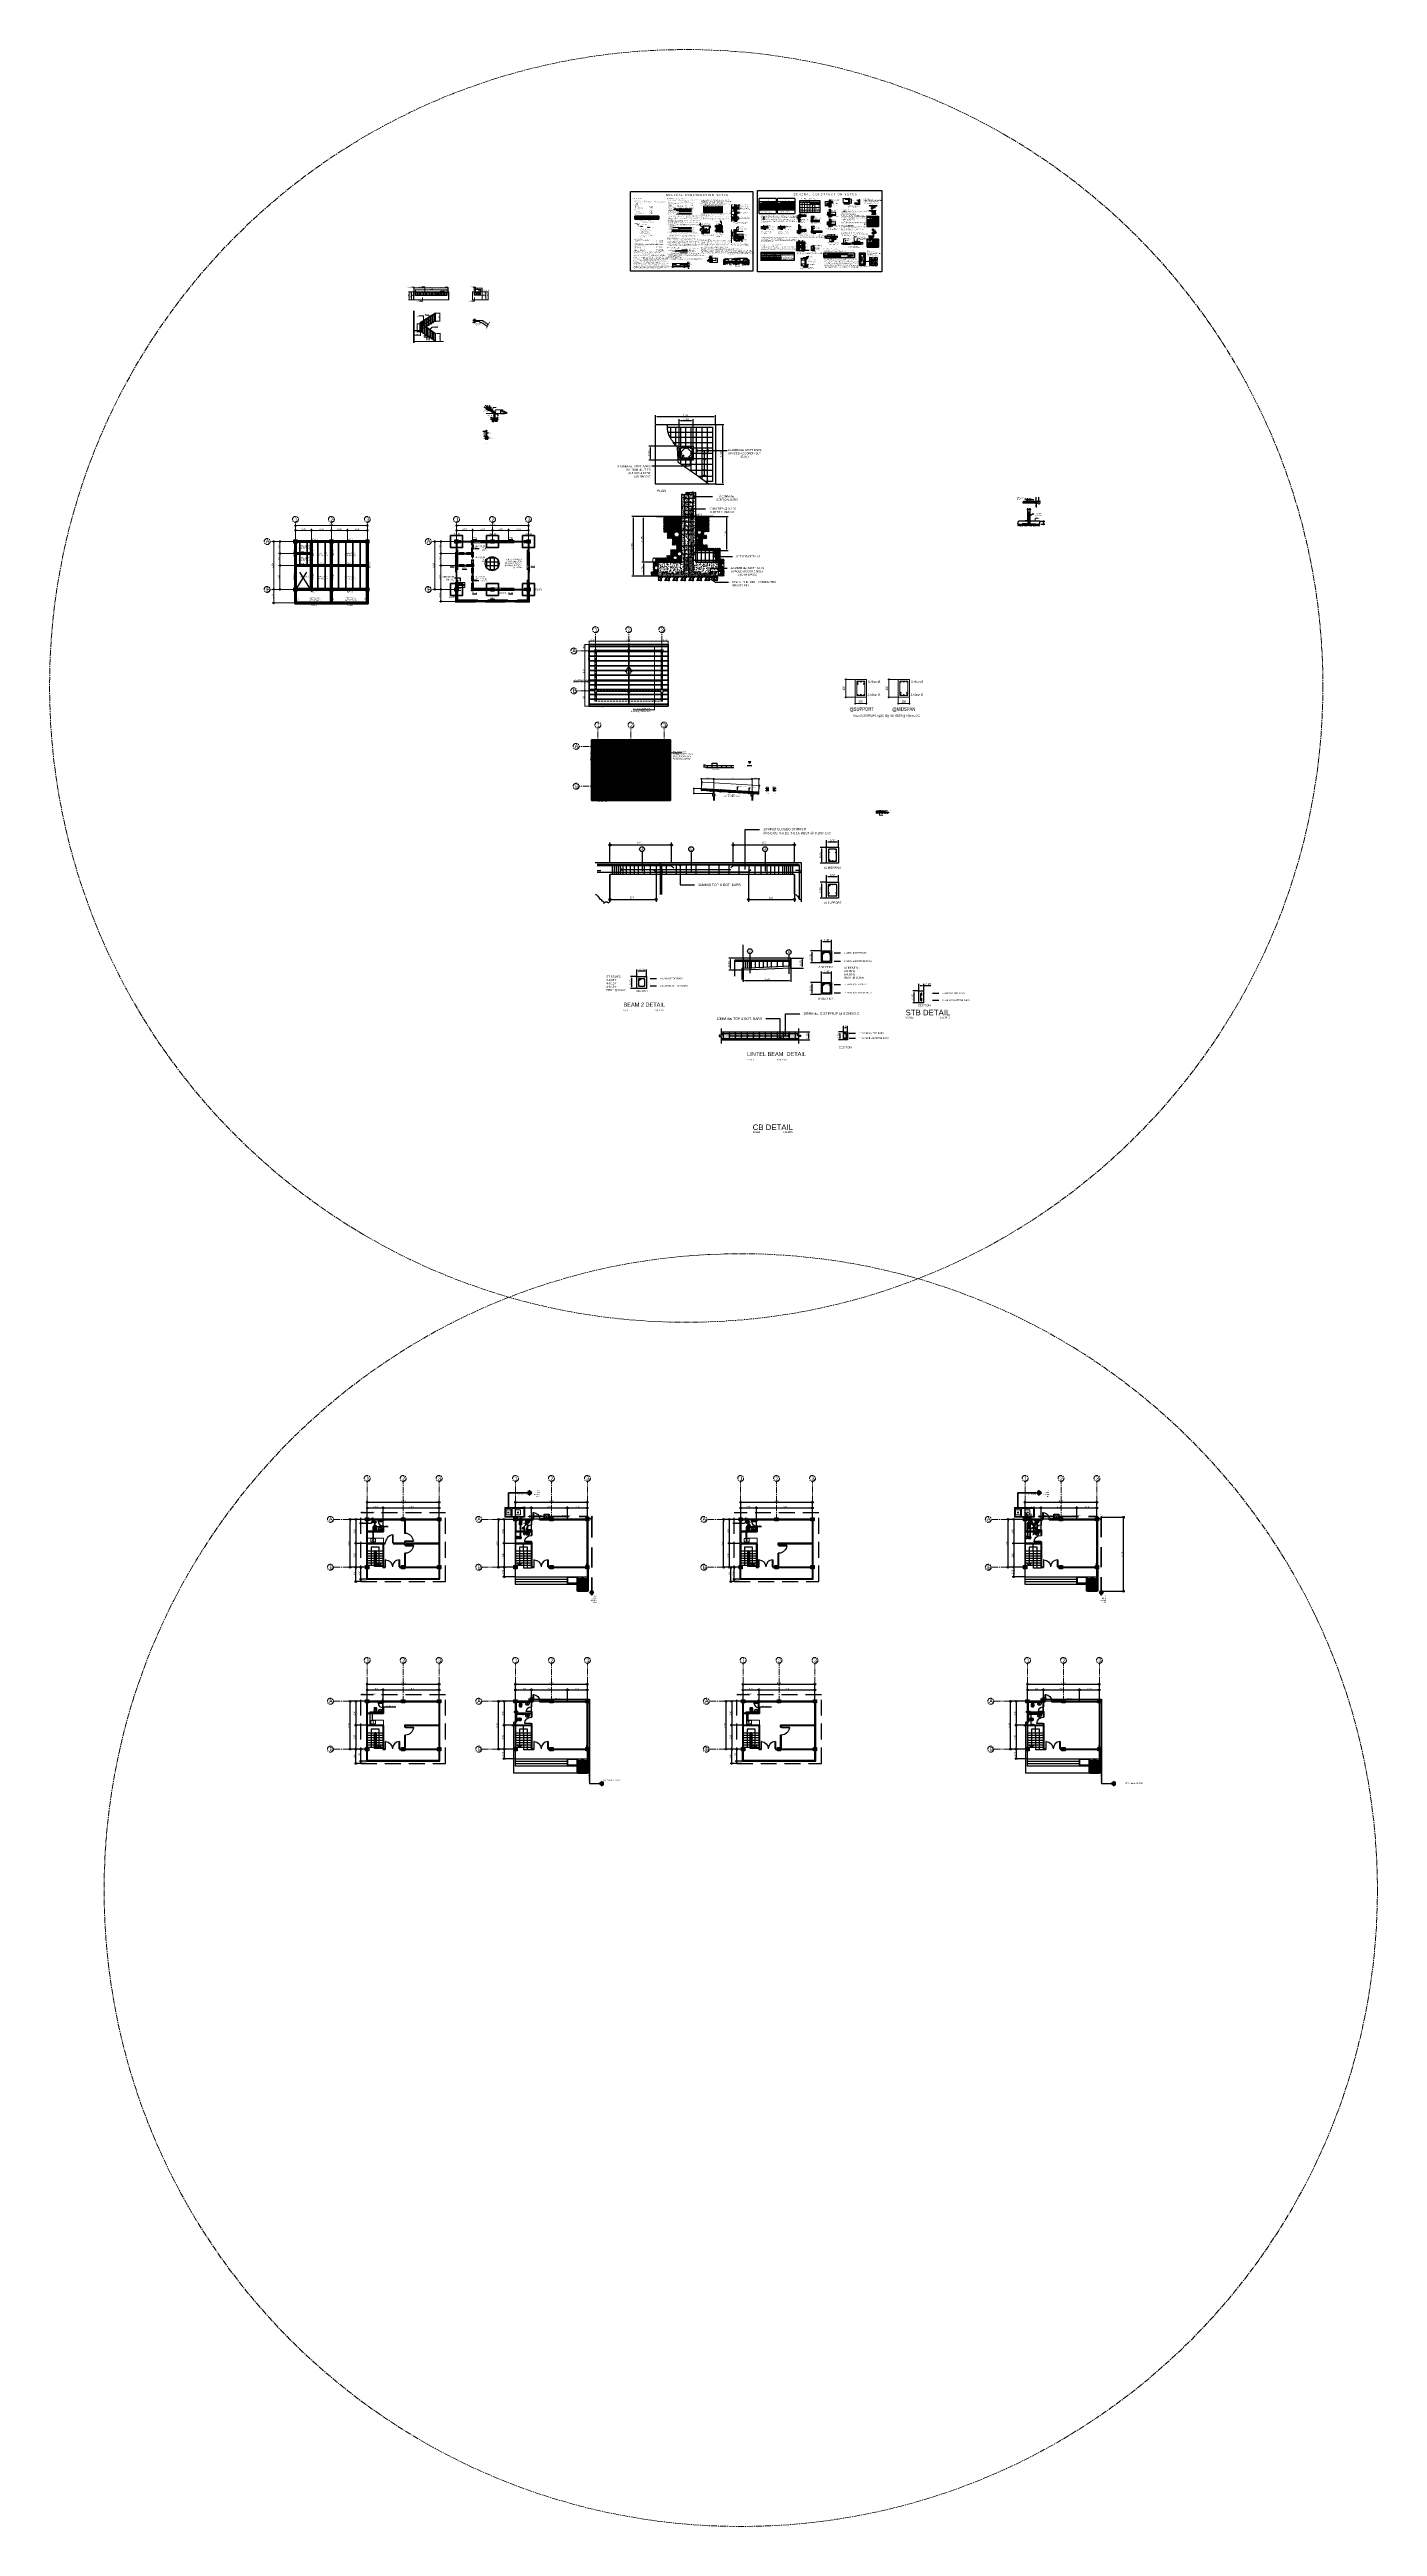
# Model space of a CAD drawing. Header units: metres. Extents: x -460 to 31334, y -1777 to 24987.
# Drawn here: x 1296.4 to 1462.7, y -954.4 to -644.1 of the extents above; entities that cross this region are included whole.
import ezdxf
from ezdxf import colors
from ezdxf.entities.mleader import LeaderData, LeaderLine
from ezdxf.enums import TextEntityAlignment as Align
from ezdxf.math import Vec2, Vec3

# ---------------------------------------------------------------- set-up
doc = ezdxf.new("R2010")
doc.units = ezdxf.units.M
doc.header["$MEASUREMENT"] = 0
for name, pattern in [('ACAD_ISO02W100', [15, 12, -3]), ('ACAD_ISO04W100', [30, 24, -3, 0, -3]), ('CENTER2', [1.125, 0.75, -0.125, 0.125, -0.125]), ('DASHED2', [0.375, 0.25, -0.125]), ('DASHEDX2', [1.5, 1, -0.5]), ('HIDDEN', [0.375, 0.25, -0.125])]:
    doc.linetypes.add(name, pattern=pattern)
doc.layers.get('Defpoints').update_dxf_attribs({"color": 2})
for name, color, linetype in [('01 FURNITURE', 8, 'Continuous'), ('8', 8, 'Continuous'), ('Anno_Flr. Level', 1, 'Continuous'), ('Bar', 5, 'Continuous'), ('BREAK', 8, 'Continuous'), ('BTEXT', 4, 'Continuous'), ('Ceiling Line', 1, 'DASHEDX2'), ('DIMENSION', 8, 'Continuous'), ('Fill', 253, 'Continuous'), ('FURN', 8, 'Continuous'), ('LINE .3', 3, 'Continuous'), ('MV', 7, 'Continuous'), ('PDF27_Geometry', 7, 'Continuous'), ('PDF27_Solid Fills', 7, 'Continuous'), ('SCHED', 1, 'Continuous'), ('STIR', 1, 'Continuous'), ('text', 3, 'Continuous'), ('TEXT .3', 3, 'Continuous'), ('wall', 7, 'Continuous')]:
    doc.layers.add(name, color=color, linetype=linetype)
for name, color, linetype, lineweight in [('A-WINDOW', 2, 'Continuous', 15), ('Arch_Door', 1, 'Continuous', 18), ('COLUMNS', 5, 'Continuous', 25), ('columns schedule outer line', 1, 'Continuous', 35), ('CONC', 3, 'Continuous', 30), ('DIM', 8, 'Continuous', 5), ('dim.', 10, 'Continuous', 15), ('fix', 8, 'Continuous', 13), ('FIXTURES AND FURNITURES', 1, 'Continuous', 20), ('HATCH', 2, 'Continuous', 5), ('LINE .4', 4, 'Continuous', 0), ('Power Layout', 251, 'Continuous', 30), ('PT 1', 10, 'Continuous', 35), ('s.roofbeam', 95, 'Continuous', 20), ('Switch 2 line', 3, 'Continuous', 30), ('text2', 7, 'Continuous', 30), ('TXT', 3, 'Continuous', 30), ('WATERLIN', 7, 'ACAD_ISO04W100', 30), ('WFOTING', 202, 'Continuous', 15), ('WINDOW', 3, 'Continuous', 15)]:
    doc.layers.add(name, color=color, linetype=linetype, lineweight=lineweight)
for name, color, linetype, lineweight, true_color in [('CENTERLINE', 7, 'CENTER2', 18, 0x05ff05), ('DW', 7, 'Continuous', 9, 0xff0a0a), ('SEWERLIN', 7, 'Continuous', 50, 0xe77904), ('WATER LINE', 7, 'ACAD_ISO04W100', 30, 0x0544ff)]:
    doc.layers.add(name, color=color, linetype=linetype, lineweight=lineweight, true_color=true_color)
doc.styles.add('20', font='arial.ttf', dxfattribs={"height": 0.06})
doc.styles.add('50', font='arial.ttf', dxfattribs={"height": 0.125})
doc.styles.add('AN100', font='ARIALN.TTF', dxfattribs={"height": 0.25})
doc.styles.add('ARIAL NARROW', font='ARIALN.TTF')
doc.styles.add('rs', font='ARIALN.TTF')
doc.styles.add('SAM', font='arial.ttf', dxfattribs={"height": 0.15})
doc.styles.get("Standard").update_dxf_attribs({"font": 'arial.ttf'})
doc.dimstyles.new('10', dxfattribs={"dimtxt": 0.03, "dimasz": 0.015, "dimexe": 0.0155, "dimexo": 0.0125, "dimgap": 0.00625, "dimtad": 1, "dimzin": 0, "dimdsep": 46, "dimtxsty": 'Standard', "dimblk": 'DOTBLANK', "dimcen": 0.09, "dimclrd": 256, "dimclre": 256, "dimadec": 0, "dimazin": 0, "dimtfac": 1, "dimtix": 1, "dimtofl": 0, "dimtmove": 0, "dimatfit": 3, "dimfxl": 1, "dimtolj": 1, "dimtzin": 0, "dimlwd": -1, "dimlwe": -1, "dimarcsym": 0})
doc.dimstyles.new('100', dxfattribs={"dimtxt": 0.2, "dimasz": 0.14, "dimexe": 0.15, "dimexo": 0.05, "dimgap": 0.05, "dimtad": 1, "dimdec": 3, "dimzin": 0, "dimdsep": 46, "dimtxsty": 'Standard', "dimblk": 'DOTBLANK', "dimcen": 0.1, "dimclrd": 256, "dimclre": 256, "dimazin": 0, "dimtfac": 1, "dimtdec": 3, "dimtix": 1, "dimtofl": 0, "dimtmove": 0, "dimatfit": 3, "dimfxl": 1, "dimtolj": 1, "dimtzin": 0, "dimlwd": -1, "dimlwe": -1, "dimarcsym": 0})
doc.dimstyles.new('100 SMALLEST', dxfattribs={"dimtxt": 0.1, "dimasz": 0.1, "dimexe": 0.18, "dimexo": 0.0625, "dimgap": 0.034, "dimtad": 1, "dimzin": 0, "dimdsep": 46, "dimtxsty": 'Standard', "dimblk": 'ORIGIN', "dimcen": 0.09, "dimclrt": 7, "dimadec": 0, "dimazin": 0, "dimtfac": 1, "dimtofl": 0, "dimtmove": 0, "dimatfit": 3, "dimfxl": 1, "dimtolj": 1, "dimtzin": 0, "dimarcsym": 0})
doc.dimstyles.new('beam me', dxfattribs={"dimtxt": 0.015, "dimasz": 0.01, "dimexe": 0, "dimexo": 0.02, "dimgap": 0.01, "dimtad": 0, "dimzin": 0, "dimdsep": 46, "dimtxsty": 'rs', "dimblk": 'ARCHTICK', "dimcen": 0, "dimclrd": 1, "dimclre": 1, "dimclrt": 3, "dimadec": 0, "dimazin": 0, "dimtfac": 1, "dimtofl": 0, "dimtmove": 0, "dimatfit": 3, "dimldrblk": 'ARCHTICK', "dimfxl": 0.1, "dimtolj": 1, "dimtzin": 0, "dimarcsym": 0})
doc.dimstyles.new('Copy of Ra_20', dxfattribs={"dimtxt": 0.05, "dimasz": 0.03, "dimexe": 0.025, "dimexo": 0.025, "dimgap": 0.025, "dimtad": 0, "dimzin": 0, "dimdsep": 46, "dimtxsty": 'rs', "dimblk": 'ARCHTICK', "dimcen": 0.025, "dimclrd": 1, "dimclre": 1, "dimclrt": 3, "dimadec": 0, "dimazin": 0, "dimtfac": 1, "dimtofl": 0, "dimtmove": 0, "dimatfit": 3, "dimldrblk": 'ARCHTICK', "dimfxl": 0.1, "dimtolj": 1, "dimtzin": 0, "dimarcsym": 0})
doc.dimstyles.new('D20', dxfattribs={"dimtxt": 0.25, "dimasz": 0.18, "dimexe": 0.18, "dimexo": 0.0625, "dimgap": 0.034, "dimtad": 1, "dimlfac": 0.2, "dimzin": 0, "dimdsep": 46, "dimtxsty": 'Standard', "dimcen": 0.09, "dimadec": 0, "dimazin": 0, "dimtfac": 1, "dimtofl": 0, "dimtmove": 0, "dimatfit": 3, "dimfxl": 1, "dimtolj": 1, "dimtzin": 0, "dimarcsym": 0})
doc.dimstyles.new('elev', dxfattribs={"dimtxt": 0.2, "dimasz": 0.18, "dimexe": 0.05, "dimexo": 0.05, "dimgap": 0.05, "dimtad": 1, "dimzin": 0, "dimdsep": 46, "dimtxsty": 'Standard', "dimblk": 'ARCHTICK', "dimcen": 0.025, "dimclrd": 256, "dimclre": 256, "dimadec": 0, "dimazin": 0, "dimtfac": 1, "dimtix": 1, "dimtofl": 0, "dimtmove": 0, "dimatfit": 3, "dimldrblk": 'ARCHTICK', "dimfxl": 0.1, "dimtolj": 1, "dimtzin": 0, "dimlwd": -1, "dimlwe": -1, "dimarcsym": 0})
doc.dimstyles.new('FOOTING', dxfattribs={"dimtxt": 0.07, "dimasz": 0.04, "dimexe": 0.025, "dimexo": 0.025, "dimgap": 0.025, "dimtad": 0, "dimzin": 0, "dimdsep": 46, "dimtxsty": 'rs', "dimblk": 'ARCHTICK', "dimcen": 0.025, "dimclrd": 106, "dimclre": 67, "dimclrt": 3, "dimadec": 0, "dimazin": 0, "dimtfac": 1, "dimtofl": 0, "dimtmove": 0, "dimatfit": 3, "dimldrblk": 'ARCHTICK', "dimfxl": 0.1, "dimtolj": 1, "dimtzin": 0, "dimlwd": 0, "dimlwe": 0, "dimarcsym": 0})
doc.dimstyles.new('G FLOOR', dxfattribs={"dimtxt": 0.15, "dimasz": 0.1, "dimexe": 0.05, "dimexo": 0.05, "dimgap": 0.05, "dimtad": 1, "dimzin": 0, "dimdsep": 46, "dimtxsty": 'Standard', "dimblk": 'DOT', "dimcen": 0.07, "dimclrd": 251, "dimclre": 251, "dimclrt": 254, "dimadec": 0, "dimazin": 0, "dimtfac": 1, "dimtofl": 0, "dimtmove": 0, "dimatfit": 2, "dimldrblk": 'DOT', "dimfxl": 1, "dimtolj": 1, "dimtzin": 0, "dimlwd": 5, "dimlwe": 0, "dimarcsym": 1})
doc.dimstyles.new('jan20', dxfattribs={"dimtxt": 0.07, "dimasz": 0.05, "dimexe": 0.02, "dimexo": 0.02, "dimgap": 0.025, "dimtad": 1, "dimzin": 0, "dimdsep": 46, "dimtxsty": 'rs', "dimblk": 'ARCHTICK', "dimcen": 0.05, "dimclrd": 1, "dimclre": 1, "dimclrt": 3, "dimadec": 0, "dimazin": 0, "dimtfac": 1, "dimtix": 1, "dimtofl": 0, "dimtmove": 2, "dimatfit": 3, "dimldrblk": 'CLOSEDBLANK', "dimfxl": 1, "dimtolj": 1, "dimtzin": 0, "dimarcsym": 0})
doc.dimstyles.new('jan50', dxfattribs={"dimtxt": 0.1, "dimasz": 0.12, "dimexe": 0.05, "dimexo": 0.05, "dimgap": 0.05, "dimtad": 1, "dimzin": 0, "dimdsep": 46, "dimtxsty": 'rs', "dimblk": 'ORIGIN', "dimcen": 0.06, "dimclrd": 256, "dimclre": 256, "dimadec": 0, "dimazin": 0, "dimtfac": 1, "dimtix": 1, "dimtofl": 0, "dimtmove": 0, "dimatfit": 3, "dimldrblk": 'OPEN90', "dimfxl": 1, "dimtolj": 1, "dimtzin": 0, "dimlwd": -1, "dimlwe": -1, "dimarcsym": 0})
doc.dimstyles.get("Standard").update_dxf_attribs({"dimtxt": 0.2, "dimasz": 0.2, "dimexe": 0.18, "dimexo": 0.05, "dimgap": 0.05, "dimtad": 1, "dimzin": 0, "dimdsep": 46, "dimtxsty": 'Standard', "dimblk": 'DOTBLANK', "dimcen": 0.09, "dimclrd": 256, "dimclre": 256, "dimaunit": 1, "dimadec": 6, "dimazin": 0, "dimtfac": 1, "dimtix": 1, "dimtofl": 0, "dimtmove": 0, "dimatfit": 3, "dimfxl": 1, "dimtolj": 1, "dimtzin": 0, "dimlwd": -1, "dimlwe": -1, "dimarcsym": 0})
doc.dimstyles.new('truss', dxfattribs={"dimtxt": 0.1, "dimasz": 0.05, "dimexe": 0.05, "dimexo": 0.05, "dimgap": 0.05, "dimtad": 1, "dimzin": 0, "dimdsep": 46, "dimtxsty": 'Standard', "dimblk": 'ARCHTICK', "dimcen": 0.05, "dimclrd": 256, "dimclre": 256, "dimadec": 0, "dimazin": 0, "dimtfac": 1, "dimtix": 1, "dimtofl": 0, "dimtmove": 0, "dimatfit": 3, "dimldrblk": 'ARCHTICK', "dimfxl": 0.1, "dimtolj": 1, "dimtzin": 0, "dimlwd": 5, "dimlwe": 5, "dimarcsym": 0})
pattern_1 = [(45, (1173.33425, 66.93577), (-0.088388348, 0.088388348), [])]
pattern_2 = [(45, (1173.33425, 60.93577), (-0.088388348, 0.088388348), [])]

# ---------------------------------------------------------------- blocks, each defined once
blk = doc.blocks.new('_ArchTick')
at = {"color": 0, "linetype": 'ByBlock', "const_width": 0.15}
blk.add_lwpolyline([(-0.5, -0.5), (0.5, 0.5)], dxfattribs=at)
blk = doc.blocks.new('*D1160')
at = {"layer": 'Defpoints', "color": 0, "transparency": 16777216}
for p in [(1363.97, -718.63), (1364.77, -718.22), (1364.77, -718.61)]:
    blk.add_point(p, dxfattribs=at)
at = {"layer": 'DIM', "transparency": 16777216}
for p, q in [((1363.97, -718.58), (1363.97, -718.17)), ((1363.97, -718.22), (1364.77, -718.22)), ((1364.77, -718.56), (1364.77, -718.17))]:
    blk.add_line(p, q, dxfattribs=at)
at = {"layer": 'DIM', "transparency": 16777216, "xscale": 0.18, "yscale": 0.18, "zscale": 0.18, "rotation": 180}
blk.add_blockref('_ArchTick', (1363.97, -718.22), dxfattribs=at)
at = {"layer": 'DIM', "transparency": 16777216, "xscale": 0.18, "yscale": 0.18, "zscale": 0.18}
blk.add_blockref('_ArchTick', (1364.77, -718.22), dxfattribs=at)
at = {"layer": 'DIM', "color": 0, "lineweight": 9, "transparency": 16777216, "insert": (1364.37, -718.07), "char_height": 0.2, "attachment_point": 5}
blk.add_mtext('\\A1;0.80', dxfattribs=at)
blk = doc.blocks.new('*D1161')
at = {"layer": 'Defpoints', "color": 0, "transparency": 16777216}
for p in [(1364.77, -718.63), (1373.07, -718.22), (1373.07, -718.61)]:
    blk.add_point(p, dxfattribs=at)
at = {"layer": 'DIM', "transparency": 16777216}
for p, q in [((1364.77, -718.58), (1364.77, -718.17)), ((1364.77, -718.22), (1373.07, -718.22)), ((1373.07, -718.56), (1373.07, -718.17))]:
    blk.add_line(p, q, dxfattribs=at)
at = {"layer": 'DIM', "transparency": 16777216, "xscale": 0.18, "yscale": 0.18, "zscale": 0.18, "rotation": 180}
blk.add_blockref('_ArchTick', (1364.77, -718.22), dxfattribs=at)
at = {"layer": 'DIM', "transparency": 16777216, "xscale": 0.18, "yscale": 0.18, "zscale": 0.18}
blk.add_blockref('_ArchTick', (1373.07, -718.22), dxfattribs=at)
at = {"layer": 'DIM', "color": 0, "lineweight": 9, "transparency": 16777216, "insert": (1368.92, -718.07), "char_height": 0.2, "attachment_point": 5}
blk.add_mtext('\\A1;9.00', dxfattribs=at)
blk = doc.blocks.new('*D1158')
at = {"layer": 'Defpoints', "color": 0, "transparency": 16777216}
for p in [(1363.44, -718.63), (1364.07, -718.63), (1364.07, -719.43)]:
    blk.add_point(p, dxfattribs=at)
at = {"layer": 'DIM', "transparency": 16777216}
for p, q in [((1364.02, -718.63), (1363.39, -718.63)), ((1364.02, -719.43), (1363.39, -719.43)), ((1363.44, -719.43), (1363.44, -718.63))]:
    blk.add_line(p, q, dxfattribs=at)
at = {"layer": 'DIM', "transparency": 16777216, "xscale": 0.18, "yscale": 0.18, "zscale": 0.18}
for p, rotation in [((1363.44, -718.63), 90), ((1363.44, -719.43), 270)]:
    blk.add_blockref('_ArchTick', p, dxfattribs=dict(at, rotation=rotation))
at = {"layer": 'DIM', "color": 0, "lineweight": 9, "transparency": 16777216, "insert": (1363.29, -719.03), "char_height": 0.2, "attachment_point": 5, "rotation": 90}
blk.add_mtext('\\A1;0.80', dxfattribs=at)
blk = doc.blocks.new('*D1162')
at = {"layer": 'Defpoints', "color": 0, "transparency": 16777216}
for p in [(1364.04, -719.43), (1363.43, -724.43), (1364.04, -724.43)]:
    blk.add_point(p, dxfattribs=at)
at = {"layer": 'DIM', "transparency": 16777216}
for p, q in [((1363.99, -719.43), (1363.38, -719.43)), ((1363.43, -719.43), (1363.43, -724.43)), ((1363.99, -724.43), (1363.38, -724.43))]:
    blk.add_line(p, q, dxfattribs=at)
at = {"layer": 'DIM', "transparency": 16777216, "xscale": 0.18, "yscale": 0.18, "zscale": 0.18}
for p, rotation in [((1363.43, -719.43), 90), ((1363.43, -724.43), 270)]:
    blk.add_blockref('_ArchTick', p, dxfattribs=dict(at, rotation=rotation))
at = {"layer": 'DIM', "color": 0, "lineweight": 9, "transparency": 16777216, "insert": (1363.28, -721.93), "char_height": 0.2, "attachment_point": 5, "rotation": 90}
blk.add_mtext('\\A1;6.00', dxfattribs=at)
blk = doc.blocks.new('*D1159')
at = {"layer": 'Defpoints', "color": 0, "transparency": 16777216}
for p in [(1364.04, -724.43), (1363.43, -726.33), (1364.04, -726.33)]:
    blk.add_point(p, dxfattribs=at)
at = {"layer": 'DIM', "transparency": 16777216}
for p, q in [((1363.99, -724.43), (1363.38, -724.43)), ((1363.43, -724.43), (1363.43, -726.33)), ((1363.99, -726.33), (1363.38, -726.33))]:
    blk.add_line(p, q, dxfattribs=at)
at = {"layer": 'DIM', "transparency": 16777216, "xscale": 0.18, "yscale": 0.18, "zscale": 0.18}
for p, rotation in [((1363.43, -724.43), 90), ((1363.43, -726.33), 270)]:
    blk.add_blockref('_ArchTick', p, dxfattribs=dict(at, rotation=rotation))
at = {"layer": 'DIM', "color": 0, "lineweight": 9, "transparency": 16777216, "insert": (1363.28, -725.38), "char_height": 0.2, "attachment_point": 5, "rotation": 90}
blk.add_mtext('\\A1;1.80', dxfattribs=at)
blk = doc.blocks.new('*D1200')
at = {"layer": '01 FURNITURE', "lineweight": 5, "transparency": 16777216}
for p, q in [((1342.03, -674.38), (1342.03, -674.18)), ((1342.23, -674.38), (1342.23, -674.18))]:
    blk.add_line(p, q, dxfattribs=at)
at = {"layer": 'Defpoints', "color": 0, "transparency": 16777216}
for p in [(1342.03, -674.43), (1342.23, -674.23), (1342.23, -674.43)]:
    blk.add_point(p, dxfattribs=at)
at = {"layer": '01 FURNITURE', "color": 0, "lineweight": 9, "transparency": 16777216, "insert": (1342.13, -674.13), "char_height": 0.1, "attachment_point": 5}
blk.add_mtext('\\A1;0.20', dxfattribs=at)
blk = doc.blocks.new('*D1180')
at = {"layer": '01 FURNITURE', "lineweight": 5, "transparency": 16777216}
for p, q in [((1342.03, -674.38), (1342.03, -673.88)), ((1342.03, -673.93), (1346.31, -673.93)), ((1346.31, -674.41), (1346.31, -673.88))]:
    blk.add_line(p, q, dxfattribs=at)
at = {"layer": 'Defpoints', "color": 0, "transparency": 16777216}
for p in [(1342.03, -674.43), (1346.31, -673.93), (1346.31, -674.46)]:
    blk.add_point(p, dxfattribs=at)
at = {"layer": '01 FURNITURE', "lineweight": 5, "transparency": 16777216, "xscale": 0.05, "yscale": 0.05, "zscale": 0.05, "rotation": 180}
blk.add_blockref('_ArchTick', (1342.03, -673.93), dxfattribs=at)
at = {"layer": '01 FURNITURE', "lineweight": 5, "transparency": 16777216, "xscale": 0.05, "yscale": 0.05, "zscale": 0.05}
blk.add_blockref('_ArchTick', (1346.31, -673.93), dxfattribs=at)
at = {"layer": '01 FURNITURE', "color": 0, "lineweight": 9, "transparency": 16777216, "insert": (1344.17, -673.83), "char_height": 0.1, "attachment_point": 5}
blk.add_mtext('\\A1;4.63', dxfattribs=at)
blk = doc.blocks.new('*D1179')
at = {"layer": '01 FURNITURE', "lineweight": 5, "transparency": 16777216}
for p, q in [((1341.98, -674.43), (1341.36, -674.43)), ((1341.98, -675.43), (1341.36, -675.43)), ((1341.41, -674.43), (1341.41, -675.43))]:
    blk.add_line(p, q, dxfattribs=at)
at = {"layer": 'Defpoints', "color": 0, "transparency": 16777216}
for p in [(1341.41, -675.43), (1342.03, -674.43), (1342.03, -675.43)]:
    blk.add_point(p, dxfattribs=at)
at = {"layer": '01 FURNITURE', "lineweight": 5, "transparency": 16777216, "xscale": 0.05, "yscale": 0.05, "zscale": 0.05}
for p, rotation in [((1341.41, -674.43), 90), ((1341.41, -675.43), 270)]:
    blk.add_blockref('_ArchTick', p, dxfattribs=dict(at, rotation=rotation))
at = {"layer": '01 FURNITURE', "color": 0, "lineweight": 9, "transparency": 16777216, "insert": (1341.31, -674.93), "char_height": 0.1, "attachment_point": 5, "rotation": 90}
blk.add_mtext('\\A1;1.00', dxfattribs=at)
blk = doc.blocks.new('*D1183')
at = {"layer": 'Defpoints', "color": 0, "transparency": 16777216}
for p in [(1342, -679.45), (1342.85, -679.28), (1342.85, -679.88)]:
    blk.add_point(p, dxfattribs=at)
at = {"layer": 'DIM', "lineweight": 5, "transparency": 16777216}
for p, q in [((1342, -679.5), (1342, -679.93)), ((1342.85, -679.33), (1342.85, -679.93)), ((1342, -679.88), (1342.85, -679.88))]:
    blk.add_line(p, q, dxfattribs=at)
at = {"layer": 'DIM', "lineweight": 5, "transparency": 16777216, "xscale": 0.05, "yscale": 0.05, "zscale": 0.05, "rotation": 180}
blk.add_blockref('_ArchTick', (1342, -679.88), dxfattribs=at)
at = {"layer": 'DIM', "lineweight": 5, "transparency": 16777216, "xscale": 0.05, "yscale": 0.05, "zscale": 0.05}
blk.add_blockref('_ArchTick', (1342.85, -679.88), dxfattribs=at)
at = {"layer": 'DIM', "color": 0, "lineweight": 9, "transparency": 16777216, "insert": (1342.43, -679.78), "char_height": 0.1, "attachment_point": 5}
blk.add_mtext('\\A1;0.85', dxfattribs=at)
blk = doc.blocks.new('*D1204')
at = {"layer": 'Defpoints', "color": 0, "transparency": 16777216}
for p in [(1343.37, -680.13), (1343.66, -679.96), (1343.93, -680.13)]:
    blk.add_point(p, dxfattribs=at)
at = {"layer": 'DIM', "lineweight": 5, "transparency": 16777216}
for p, q in [((1343.61, -679.96), (1343.32, -679.96)), ((1343.88, -680.13), (1343.32, -680.13))]:
    blk.add_line(p, q, dxfattribs=at)
at = {"layer": 'DIM', "color": 0, "lineweight": 9, "transparency": 16777216, "insert": (1343.27, -680.05), "char_height": 0.1, "attachment_point": 5, "rotation": 90}
blk.add_mtext('\\A1;0.17', dxfattribs=at)
blk = doc.blocks.new('*D1205')
at = {"layer": 'Defpoints', "color": 0, "transparency": 16777216}
for p in [(1343.66, -679.96), (1343.93, -680.13), (1343.93, -680.42)]:
    blk.add_point(p, dxfattribs=at)
at = {"layer": 'DIM', "lineweight": 5, "transparency": 16777216}
for p, q in [((1343.66, -680.01), (1343.66, -680.47)), ((1343.93, -680.18), (1343.93, -680.47))]:
    blk.add_line(p, q, dxfattribs=at)
at = {"layer": 'DIM', "color": 0, "lineweight": 9, "transparency": 16777216, "insert": (1343.8, -680.32), "char_height": 0.1, "attachment_point": 5}
blk.add_mtext('\\A1;0.27', dxfattribs=at)
blk = doc.blocks.new('*D1181')
at = {"layer": 'Defpoints', "color": 0, "transparency": 16777216}
for p in [(1344.78, -679.64), (1344.78, -680.64), (1345.3, -680.64)]:
    blk.add_point(p, dxfattribs=at)
at = {"layer": 'DIM', "lineweight": 5, "transparency": 16777216}
for p, q in [((1344.83, -679.64), (1345.35, -679.64)), ((1345.3, -679.64), (1345.3, -680.64)), ((1344.83, -680.64), (1345.35, -680.64))]:
    blk.add_line(p, q, dxfattribs=at)
at = {"layer": 'DIM', "lineweight": 5, "transparency": 16777216, "xscale": 0.05, "yscale": 0.05, "zscale": 0.05}
for p, rotation in [((1345.3, -679.64), 90), ((1345.3, -680.64), 270)]:
    blk.add_blockref('_ArchTick', p, dxfattribs=dict(at, rotation=rotation))
at = {"layer": 'DIM', "color": 0, "lineweight": 9, "transparency": 16777216, "insert": (1345.2, -680.14), "char_height": 0.1, "attachment_point": 5, "rotation": 90}
blk.add_mtext('\\A1;1.00', dxfattribs=at)
blk = doc.blocks.new('*D1182')
at = {"layer": 'Defpoints', "color": 0, "transparency": 16777216}
for p in [(1344.71, -677.1), (1344.71, -678.09), (1345.27, -678.09)]:
    blk.add_point(p, dxfattribs=at)
at = {"layer": 'DIM', "lineweight": 5, "transparency": 16777216}
for p, q in [((1344.76, -677.1), (1345.32, -677.1)), ((1344.76, -678.09), (1345.32, -678.09)), ((1345.27, -677.1), (1345.27, -678.09))]:
    blk.add_line(p, q, dxfattribs=at)
at = {"layer": 'DIM', "lineweight": 5, "transparency": 16777216, "xscale": 0.05, "yscale": 0.05, "zscale": 0.05}
for p, rotation in [((1345.27, -677.1), 90), ((1345.27, -678.09), 270)]:
    blk.add_blockref('_ArchTick', p, dxfattribs=dict(at, rotation=rotation))
at = {"layer": 'DIM', "color": 0, "lineweight": 9, "transparency": 16777216, "insert": (1345.17, -677.6), "char_height": 0.1, "attachment_point": 5, "rotation": 90}
blk.add_mtext('\\A1;1.00', dxfattribs=at)
blk = doc.blocks.new('*D1201')
at = {"layer": 'Defpoints', "color": 0, "transparency": 16777216}
for p in [(1342.42, -679.45), (1342.85, -679.45), (1343.12, -678.45)]:
    blk.add_point(p, dxfattribs=at)
at = {"layer": 'DIM', "lineweight": 5, "transparency": 16777216}
for p, q in [((1343.07, -678.45), (1342.37, -678.45)), ((1342.8, -679.45), (1342.37, -679.45)), ((1342.42, -678.45), (1342.42, -679.45))]:
    blk.add_line(p, q, dxfattribs=at)
at = {"layer": 'DIM', "lineweight": 5, "transparency": 16777216, "xscale": 0.05, "yscale": 0.05, "zscale": 0.05}
for p, rotation in [((1342.42, -678.45), 90), ((1342.42, -679.45), 270)]:
    blk.add_blockref('_ArchTick', p, dxfattribs=dict(at, rotation=rotation))
at = {"layer": 'DIM', "color": 0, "lineweight": 9, "transparency": 16777216, "insert": (1342.32, -678.95), "char_height": 0.1, "attachment_point": 5, "rotation": 90}
blk.add_mtext('\\A1;1.00', dxfattribs=at)
blk = doc.blocks.new('*D1202')
at = {"layer": '01 FURNITURE', "lineweight": 5, "transparency": 16777216}
for p, q in [((1349.56, -674.38), (1349.56, -674.11)), ((1349.56, -674.16), (1350.36, -674.16)), ((1350.36, -674.38), (1350.36, -674.11))]:
    blk.add_line(p, q, dxfattribs=at)
at = {"layer": 'Defpoints', "color": 0, "transparency": 16777216}
for p in [(1349.56, -674.43), (1350.36, -674.16), (1350.36, -674.43)]:
    blk.add_point(p, dxfattribs=at)
at = {"layer": '01 FURNITURE', "lineweight": 5, "transparency": 16777216, "xscale": 0.05, "yscale": 0.05, "zscale": 0.05, "rotation": 180}
blk.add_blockref('_ArchTick', (1349.56, -674.16), dxfattribs=at)
at = {"layer": '01 FURNITURE', "lineweight": 5, "transparency": 16777216, "xscale": 0.05, "yscale": 0.05, "zscale": 0.05}
blk.add_blockref('_ArchTick', (1350.36, -674.16), dxfattribs=at)
at = {"layer": '01 FURNITURE', "color": 0, "lineweight": 9, "transparency": 16777216, "insert": (1349.96, -674.06), "char_height": 0.1, "attachment_point": 5}
blk.add_mtext('\\A1;0.80', dxfattribs=at)
blk = doc.blocks.new('*D1203')
at = {"layer": '01 FURNITURE', "lineweight": 5, "transparency": 16777216}
for p, q in [((1349.56, -674.38), (1349.56, -673.93)), ((1350.56, -673.98), (1349.56, -673.98)), ((1350.56, -674.38), (1350.56, -673.93))]:
    blk.add_line(p, q, dxfattribs=at)
at = {"layer": 'Defpoints', "color": 0, "transparency": 16777216}
for p in [(1349.56, -673.98), (1349.56, -674.43), (1350.56, -674.43)]:
    blk.add_point(p, dxfattribs=at)
at = {"layer": '01 FURNITURE', "lineweight": 5, "transparency": 16777216, "xscale": 0.05, "yscale": 0.05, "zscale": 0.05, "rotation": 180}
blk.add_blockref('_ArchTick', (1349.56, -673.98), dxfattribs=at)
at = {"layer": '01 FURNITURE', "lineweight": 5, "transparency": 16777216, "xscale": 0.05, "yscale": 0.05, "zscale": 0.05}
blk.add_blockref('_ArchTick', (1350.56, -673.98), dxfattribs=at)
at = {"layer": '01 FURNITURE', "color": 0, "lineweight": 9, "transparency": 16777216, "insert": (1350.06, -673.87), "char_height": 0.1, "attachment_point": 5}
blk.add_mtext('\\A1;1.00', dxfattribs=at)
blk = doc.blocks.new('*D1206')
at = {"layer": '01 FURNITURE', "lineweight": 5, "transparency": 16777216}
for p, q in [((1350.61, -674.43), (1351.37, -674.43)), ((1350.61, -675.43), (1351.37, -675.43)), ((1351.32, -674.43), (1351.32, -675.43))]:
    blk.add_line(p, q, dxfattribs=at)
at = {"layer": 'Defpoints', "color": 0, "transparency": 16777216}
for p in [(1350.56, -674.43), (1350.56, -675.43), (1351.32, -675.43)]:
    blk.add_point(p, dxfattribs=at)
at = {"layer": '01 FURNITURE', "lineweight": 5, "transparency": 16777216, "xscale": 0.05, "yscale": 0.05, "zscale": 0.05}
for p, rotation in [((1351.32, -674.43), 90), ((1351.32, -675.43), 270)]:
    blk.add_blockref('_ArchTick', p, dxfattribs=dict(at, rotation=rotation))
at = {"layer": '01 FURNITURE', "color": 0, "lineweight": 9, "transparency": 16777216, "insert": (1351.21, -674.93), "char_height": 0.1, "attachment_point": 5, "rotation": 90}
blk.add_mtext('\\A1;1.00', dxfattribs=at)
blk = doc.blocks.new('*D1184')
at = {"layer": '01 FURNITURE', "lineweight": 5, "transparency": 16777216}
for p, q in [((1341.98, -674.43), (1341.65, -674.43)), ((1342.18, -674.83), (1341.65, -674.83)), ((1341.7, -674.43), (1341.7, -674.83))]:
    blk.add_line(p, q, dxfattribs=at)
at = {"layer": 'Defpoints', "color": 0, "transparency": 16777216}
for p in [(1341.7, -674.83), (1342.03, -674.43), (1342.23, -674.83)]:
    blk.add_point(p, dxfattribs=at)
at = {"layer": '01 FURNITURE', "lineweight": 5, "transparency": 16777216, "xscale": 0.05, "yscale": 0.05, "zscale": 0.05}
for p, rotation in [((1341.7, -674.43), 90), ((1341.7, -674.83), 270)]:
    blk.add_blockref('_ArchTick', p, dxfattribs=dict(at, rotation=rotation))
at = {"layer": '01 FURNITURE', "color": 0, "lineweight": 9, "transparency": 16777216, "insert": (1341.6, -674.63), "char_height": 0.1, "attachment_point": 5, "rotation": 90}
blk.add_mtext('\\A1;0.40', dxfattribs=at)
blk = doc.blocks.new('*D1209')
at = {"layer": '01 FURNITURE', "color": 1, "lineweight": -2, "transparency": 16777216}
for p, q in [((1349.56, -678.03), (1349.41, -678.03)), ((1349.56, -678.28), (1349.41, -678.28)), ((1349.43, -678.03), (1349.43, -678.08)), ((1349.43, -678.28), (1349.43, -678.23))]:
    blk.add_line(p, q, dxfattribs=at)
at = {"layer": 'Defpoints', "color": 0, "transparency": 16777216}
for p in [(1349.43, -678.28), (1349.58, -678.03), (1349.58, -678.28)]:
    blk.add_point(p, dxfattribs=at)
at = {"layer": '01 FURNITURE', "color": 1, "lineweight": -2, "transparency": 16777216, "xscale": 0.03, "yscale": 0.03, "zscale": 0.03}
for p, rotation in [((1349.43, -678.03), 90), ((1349.43, -678.28), 270)]:
    blk.add_blockref('_ArchTick', p, dxfattribs=dict(at, rotation=rotation))
at = {"layer": '01 FURNITURE', "color": 3, "lineweight": 9, "transparency": 16777216, "insert": (1349.43, -678.16), "char_height": 0.05, "attachment_point": 5, "rotation": 90, "style": 'rs'}
blk.add_mtext('\\A1;0.25', dxfattribs=at)
blk = doc.blocks.new('*D1210')
at = {"layer": '01 FURNITURE', "color": 1, "lineweight": -2, "transparency": 16777216}
for p, q in [((1349.58, -678.01), (1349.58, -677.84)), ((1349.58, -677.87), (1349.71, -677.87)), ((1349.71, -678.11), (1349.71, -677.84)), ((1349.71, -677.87), (1349.74, -677.87))]:
    blk.add_line(p, q, dxfattribs=at)
at = {"layer": 'Defpoints', "color": 0, "transparency": 16777216}
for p in [(1349.58, -678.03), (1349.71, -677.87), (1349.71, -678.13)]:
    blk.add_point(p, dxfattribs=at)
at = {"layer": '01 FURNITURE', "color": 1, "lineweight": -2, "transparency": 16777216, "xscale": 0.03, "yscale": 0.03, "zscale": 0.03, "rotation": 180}
blk.add_blockref('_ArchTick', (1349.58, -677.87), dxfattribs=at)
at = {"layer": '01 FURNITURE', "color": 1, "lineweight": -2, "transparency": 16777216, "xscale": 0.03, "yscale": 0.03, "zscale": 0.03}
blk.add_blockref('_ArchTick', (1349.71, -677.87), dxfattribs=at)
at = {"layer": '01 FURNITURE', "color": 3, "lineweight": 9, "transparency": 16777216, "insert": (1349.83, -677.87), "char_height": 0.05, "attachment_point": 5, "style": 'rs'}
blk.add_mtext('\\A1;0.125', dxfattribs=at)
blk = doc.blocks.new('*D1190')
at = {"layer": '01 FURNITURE', "lineweight": 5, "transparency": 16777216}
for p, q in [((1342.23, -674.38), (1342.23, -674.13)), ((1342.23, -674.18), (1346.31, -674.18)), ((1346.31, -674.41), (1346.31, -674.13))]:
    blk.add_line(p, q, dxfattribs=at)
at = {"layer": 'Defpoints', "color": 0, "transparency": 16777216}
for p in [(1342.23, -674.43), (1346.31, -674.18), (1346.31, -674.46)]:
    blk.add_point(p, dxfattribs=at)
at = {"layer": '01 FURNITURE', "lineweight": 5, "transparency": 16777216, "xscale": 0.05, "yscale": 0.05, "zscale": 0.05, "rotation": 180}
blk.add_blockref('_ArchTick', (1342.23, -674.18), dxfattribs=at)
at = {"layer": '01 FURNITURE', "lineweight": 5, "transparency": 16777216, "xscale": 0.05, "yscale": 0.05, "zscale": 0.05}
blk.add_blockref('_ArchTick', (1346.31, -674.18), dxfattribs=at)
at = {"layer": '01 FURNITURE', "color": 0, "lineweight": 9, "transparency": 16777216, "insert": (1344.27, -674.08), "char_height": 0.1, "attachment_point": 5}
blk.add_mtext('\\A1;4.43', dxfattribs=at)
blk = doc.blocks.new('*D1191')
at = {"layer": '01 FURNITURE', "lineweight": 5, "transparency": 16777216}
for p, q in [((1342.18, -674.83), (1341.65, -674.83)), ((1341.98, -675.43), (1341.65, -675.43)), ((1341.7, -675.43), (1341.7, -674.83))]:
    blk.add_line(p, q, dxfattribs=at)
at = {"layer": 'Defpoints', "color": 0, "transparency": 16777216}
for p in [(1341.7, -674.83), (1342.03, -675.43), (1342.23, -674.83)]:
    blk.add_point(p, dxfattribs=at)
at = {"layer": '01 FURNITURE', "lineweight": 5, "transparency": 16777216, "xscale": 0.05, "yscale": 0.05, "zscale": 0.05}
for p, rotation in [((1341.7, -674.83), 90), ((1341.7, -675.43), 270)]:
    blk.add_blockref('_ArchTick', p, dxfattribs=dict(at, rotation=rotation))
at = {"layer": '01 FURNITURE', "color": 0, "lineweight": 9, "transparency": 16777216, "insert": (1341.6, -675.13), "char_height": 0.1, "attachment_point": 5, "rotation": 90}
blk.add_mtext('\\A1;0.60', dxfattribs=at)
blk = doc.blocks.new('*D1192')
at = {"layer": '01 FURNITURE', "lineweight": 5, "transparency": 16777216}
for p, q in [((1350.41, -674.83), (1351.09, -674.83)), ((1350.41, -675.43), (1351.09, -675.43)), ((1351.04, -674.83), (1351.04, -675.43))]:
    blk.add_line(p, q, dxfattribs=at)
at = {"layer": 'Defpoints', "color": 0, "transparency": 16777216}
for p in [(1350.36, -674.83), (1350.36, -675.43), (1351.04, -675.43)]:
    blk.add_point(p, dxfattribs=at)
at = {"layer": '01 FURNITURE', "lineweight": 5, "transparency": 16777216, "xscale": 0.05, "yscale": 0.05, "zscale": 0.05}
for p, rotation in [((1351.04, -674.83), 90), ((1351.04, -675.43), 270)]:
    blk.add_blockref('_ArchTick', p, dxfattribs=dict(at, rotation=rotation))
at = {"layer": '01 FURNITURE', "color": 0, "lineweight": 9, "transparency": 16777216, "insert": (1350.93, -675.13), "char_height": 0.1, "attachment_point": 5, "rotation": 90}
blk.add_mtext('\\A1;0.60', dxfattribs=at)
blk = doc.blocks.new('*D1193')
at = {"layer": '01 FURNITURE', "lineweight": 5, "transparency": 16777216}
for p, q in [((1350.41, -674.43), (1351.09, -674.43)), ((1350.41, -674.83), (1351.09, -674.83)), ((1351.04, -674.83), (1351.04, -674.43))]:
    blk.add_line(p, q, dxfattribs=at)
at = {"layer": 'Defpoints', "color": 0, "transparency": 16777216}
for p in [(1350.36, -674.43), (1350.36, -674.83), (1351.04, -674.43)]:
    blk.add_point(p, dxfattribs=at)
at = {"layer": '01 FURNITURE', "lineweight": 5, "transparency": 16777216, "xscale": 0.05, "yscale": 0.05, "zscale": 0.05}
for p, rotation in [((1351.04, -674.43), 90), ((1351.04, -674.83), 270)]:
    blk.add_blockref('_ArchTick', p, dxfattribs=dict(at, rotation=rotation))
at = {"layer": '01 FURNITURE', "color": 0, "lineweight": 9, "transparency": 16777216, "insert": (1350.93, -674.63), "char_height": 0.1, "attachment_point": 5, "rotation": 90}
blk.add_mtext('\\A1;0.40', dxfattribs=at)
blk = doc.blocks.new('_Open90')
at = {"color": 0, "linetype": 'ByBlock', "lineweight": -2}
for p, q in [((0, 0), (-1, 0)), ((-0.5, 0.5), (0, 0)), ((0, 0), (-0.5, -0.5))]:
    blk.add_line(p, q, dxfattribs=at)
blk = doc.blocks.new('*D1211')
at = {"color": 0, "lineweight": -2, "transparency": 16777216}
for p, q in [((1372.28, -690.98), (1372.28, -689.87)), ((1372.46, -690.05), (1379.6, -690.05)), ((1379.78, -690.98), (1379.78, -689.87))]:
    blk.add_line(p, q, dxfattribs=at)
at = {"color": 0, "transparency": 16777216}
for points in [[(1372.46, -690.02), (1372.46, -690.08), (1372.28, -690.05)], [(1379.6, -690.02), (1379.6, -690.08), (1379.78, -690.05)]]:
    blk.add_solid(points, dxfattribs=at)
at = {"layer": 'Defpoints', "color": 0, "transparency": 16777216}
for p in [(1372.28, -691.04), (1379.78, -690.05), (1379.78, -691.04)]:
    blk.add_point(p, dxfattribs=at)
at = {"color": 0, "transparency": 16777216, "insert": (1376.03, -689.89), "char_height": 0.25, "attachment_point": 5}
blk.add_mtext('\\A1;1.50', dxfattribs=at)
blk = doc.blocks.new('*D1212')
at = {"color": 0, "lineweight": -2, "transparency": 16777216}
for p, q in [((1379.84, -691.04), (1380.84, -691.04)), ((1380.66, -691.22), (1380.66, -698.35)), ((1379.84, -698.53), (1380.84, -698.53))]:
    blk.add_line(p, q, dxfattribs=at)
at = {"color": 0, "transparency": 16777216}
for points in [[(1380.63, -691.22), (1380.69, -691.22), (1380.66, -691.04)], [(1380.63, -698.35), (1380.69, -698.35), (1380.66, -698.53)]]:
    blk.add_solid(points, dxfattribs=at)
at = {"layer": 'Defpoints', "color": 0, "transparency": 16777216}
for p in [(1379.78, -691.04), (1379.78, -698.53), (1380.66, -698.53)]:
    blk.add_point(p, dxfattribs=at)
at = {"color": 0, "transparency": 16777216, "insert": (1380.5, -694.79), "char_height": 0.25, "attachment_point": 5, "rotation": 90}
blk.add_mtext('\\A1;1.50', dxfattribs=at)
blk = doc.blocks.new('_DotBlank')
at = {"color": 0, "linetype": 'ByBlock', "lineweight": -2}
blk.add_line((-0.5, 0), (-1, 0), dxfattribs=at)
blk.add_circle((0, 0), 0.5, dxfattribs=at)
blk = doc.blocks.new('*D1216')
at = {"color": 0, "lineweight": -2, "transparency": 16777216}
for p, q in [((1373.23, -702.57), (1369.33, -702.57)), ((1369.51, -709.88), (1369.51, -702.75)), ((1372.56, -710.06), (1369.33, -710.06))]:
    blk.add_line(p, q, dxfattribs=at)
at = {"color": 0, "transparency": 16777216}
for points in [[(1369.48, -702.75), (1369.54, -702.75), (1369.51, -702.57)], [(1369.48, -709.88), (1369.54, -709.88), (1369.51, -710.06)]]:
    blk.add_solid(points, dxfattribs=at)
at = {"layer": 'Defpoints', "color": 0, "transparency": 16777216}
for p in [(1369.51, -702.57), (1373.29, -702.57), (1372.62, -710.06)]:
    blk.add_point(p, dxfattribs=at)
at = {"color": 0, "transparency": 16777216, "insert": (1369.35, -706.32), "char_height": 0.25, "attachment_point": 5, "rotation": 90}
blk.add_mtext('\\A1;1.50', dxfattribs=at)
blk = doc.blocks.new('*D1217')
at = {"color": 0, "lineweight": -2, "transparency": 16777216}
for p, q in [((1372.56, -708.31), (1370.6, -708.31)), ((1373.39, -710.06), (1370.6, -710.06)), ((1370.78, -708.49), (1370.78, -709.88))]:
    blk.add_line(p, q, dxfattribs=at)
at = {"color": 0, "transparency": 16777216}
for points in [[(1370.75, -708.49), (1370.81, -708.49), (1370.78, -708.31)], [(1370.75, -709.88), (1370.81, -709.88), (1370.78, -710.06)]]:
    blk.add_solid(points, dxfattribs=at)
at = {"layer": 'Defpoints', "color": 0, "transparency": 16777216}
for p in [(1370.78, -710.06), (1372.62, -708.31), (1373.45, -710.06)]:
    blk.add_point(p, dxfattribs=at)
at = {"color": 0, "transparency": 16777216, "insert": (1370.62, -709.19), "char_height": 0.25, "attachment_point": 5, "rotation": 90}
blk.add_mtext('\\A1;0.35', dxfattribs=at)
blk = doc.blocks.new('*D1213')
at = {"color": 0, "lineweight": -2, "transparency": 16777216}
for p, q in [((1373.23, -702.57), (1370.58, -702.57)), ((1370.76, -708.13), (1370.76, -702.75)), ((1372.56, -708.31), (1370.58, -708.31))]:
    blk.add_line(p, q, dxfattribs=at)
at = {"color": 0, "transparency": 16777216}
for points in [[(1370.73, -702.75), (1370.79, -702.75), (1370.76, -702.57)], [(1370.73, -708.13), (1370.79, -708.13), (1370.76, -708.31)]]:
    blk.add_solid(points, dxfattribs=at)
at = {"layer": 'Defpoints', "color": 0, "transparency": 16777216}
for p in [(1370.76, -702.57), (1373.29, -702.57), (1372.62, -708.31)]:
    blk.add_point(p, dxfattribs=at)
at = {"color": 0, "transparency": 16777216, "insert": (1370.6, -705.44), "char_height": 0.25, "attachment_point": 5, "rotation": 90}
blk.add_mtext('\\A1;1.15', dxfattribs=at)
blk = doc.blocks.new('*D1218')
at = {"color": 0, "lineweight": -2, "transparency": 16777216}
for p, q in [((1375.23, -693.7), (1375.23, -690.38)), ((1375.41, -690.56), (1376.8, -690.56)), ((1376.98, -693.7), (1376.98, -690.38))]:
    blk.add_line(p, q, dxfattribs=at)
at = {"color": 0, "transparency": 16777216}
for points in [[(1375.41, -690.53), (1375.41, -690.59), (1375.23, -690.56)], [(1376.8, -690.53), (1376.8, -690.59), (1376.98, -690.56)]]:
    blk.add_solid(points, dxfattribs=at)
at = {"layer": 'Defpoints', "color": 0, "transparency": 16777216}
for p in [(1376.98, -690.56), (1375.23, -693.77), (1376.98, -693.77)]:
    blk.add_point(p, dxfattribs=at)
at = {"color": 0, "transparency": 16777216, "insert": (1376.11, -690.4), "char_height": 0.25, "attachment_point": 5}
blk.add_mtext('\\A1;0.40', dxfattribs=at)
blk = doc.blocks.new('*D1214')
at = {"color": 0, "lineweight": -2, "transparency": 16777216}
for p, q in [((1375.17, -693.77), (1371.43, -693.77)), ((1371.61, -693.95), (1371.61, -695.34)), ((1375.17, -695.52), (1371.43, -695.52))]:
    blk.add_line(p, q, dxfattribs=at)
at = {"color": 0, "transparency": 16777216}
for points in [[(1371.58, -693.95), (1371.64, -693.95), (1371.61, -693.77)], [(1371.58, -695.34), (1371.64, -695.34), (1371.61, -695.52)]]:
    blk.add_solid(points, dxfattribs=at)
at = {"layer": 'Defpoints', "color": 0, "transparency": 16777216}
for p in [(1375.23, -693.77), (1371.61, -695.52), (1375.23, -695.52)]:
    blk.add_point(p, dxfattribs=at)
at = {"color": 0, "transparency": 16777216, "insert": (1371.45, -694.64), "char_height": 0.25, "attachment_point": 5, "rotation": 90}
blk.add_mtext('\\A1;0.40', dxfattribs=at)
blk = doc.blocks.new('*D1215')
at = {"color": 0, "lineweight": -2, "transparency": 16777216}
for p, q in [((1378.75, -702.57), (1381.4, -702.57)), ((1381.22, -706.68), (1381.22, -702.75)), ((1379.42, -706.86), (1381.4, -706.86))]:
    blk.add_line(p, q, dxfattribs=at)
at = {"color": 0, "transparency": 16777216}
for points in [[(1381.19, -702.75), (1381.25, -702.75), (1381.22, -702.57)], [(1381.19, -706.68), (1381.25, -706.68), (1381.22, -706.86)]]:
    blk.add_solid(points, dxfattribs=at)
at = {"layer": 'Defpoints', "color": 0, "transparency": 16777216}
for p in [(1378.69, -702.57), (1381.22, -702.57), (1379.36, -706.86)]:
    blk.add_point(p, dxfattribs=at)
at = {"color": 0, "transparency": 16777216, "insert": (1381.06, -704.72), "char_height": 0.25, "attachment_point": 5, "rotation": 90}
blk.add_mtext('\\A1;0.85', dxfattribs=at)
blk = doc.blocks.new('*D1224')
at = {"layer": '01 FURNITURE', "color": 1, "lineweight": -2, "transparency": 16777216}
for p, q in [((1352.22, -689.7), (1352.57, -689.7)), ((1352.44, -690.44), (1352.57, -690.44)), ((1352.54, -689.7), (1352.54, -689.99)), ((1352.54, -690.44), (1352.54, -690.15))]:
    blk.add_line(p, q, dxfattribs=at)
at = {"layer": 'Defpoints', "color": 0, "transparency": 16777216}
for p in [(1352.19, -689.7), (1352.42, -690.44), (1352.54, -690.44)]:
    blk.add_point(p, dxfattribs=at)
at = {"layer": '01 FURNITURE', "color": 1, "lineweight": -2, "transparency": 16777216, "xscale": 0.03, "yscale": 0.03, "zscale": 0.03}
for p, rotation in [((1352.54, -689.7), 90), ((1352.54, -690.44), 270)]:
    blk.add_blockref('_ArchTick', p, dxfattribs=dict(at, rotation=rotation))
at = {"layer": '01 FURNITURE', "color": 3, "lineweight": 9, "transparency": 16777216, "insert": (1352.54, -690.07), "char_height": 0.05, "attachment_point": 5, "rotation": 90, "style": 'rs'}
blk.add_mtext('\\A1;0.80', dxfattribs=at)
blk = doc.blocks.new('*D1220')
at = {"layer": '01 FURNITURE', "color": 1, "lineweight": -2, "transparency": 16777216}
for p, q in [((1351.82, -690.46), (1351.82, -690.72)), ((1351.82, -690.69), (1352.04, -690.69)), ((1352.42, -690.69), (1352.19, -690.69)), ((1352.42, -690.46), (1352.42, -690.72))]:
    blk.add_line(p, q, dxfattribs=at)
at = {"layer": 'Defpoints', "color": 0, "transparency": 16777216}
for p in [(1351.82, -690.44), (1351.82, -690.69), (1352.42, -690.44)]:
    blk.add_point(p, dxfattribs=at)
at = {"layer": '01 FURNITURE', "color": 1, "lineweight": -2, "transparency": 16777216, "xscale": 0.03, "yscale": 0.03, "zscale": 0.03, "rotation": 180}
blk.add_blockref('_ArchTick', (1351.82, -690.69), dxfattribs=at)
at = {"layer": '01 FURNITURE', "color": 1, "lineweight": -2, "transparency": 16777216, "xscale": 0.03, "yscale": 0.03, "zscale": 0.03}
blk.add_blockref('_ArchTick', (1352.42, -690.69), dxfattribs=at)
at = {"layer": '01 FURNITURE', "color": 3, "lineweight": 9, "transparency": 16777216, "insert": (1352.12, -690.69), "char_height": 0.05, "attachment_point": 5, "style": 'rs'}
blk.add_mtext('\\A1;1.00', dxfattribs=at)
blk = doc.blocks.new('*D1221')
at = {"layer": '01 FURNITURE', "color": 1, "lineweight": -2, "transparency": 16777216}
for p, q in [((1352.04, -690.59), (1352.01, -690.59)), ((1352.04, -690.46), (1352.04, -690.62)), ((1352.19, -690.59), (1352.04, -690.59)), ((1352.19, -690.46), (1352.19, -690.62))]:
    blk.add_line(p, q, dxfattribs=at)
at = {"layer": 'Defpoints', "color": 0, "transparency": 16777216}
for p in [(1352.04, -690.44), (1352.04, -690.59), (1352.19, -690.44)]:
    blk.add_point(p, dxfattribs=at)
at = {"layer": '01 FURNITURE', "color": 1, "lineweight": -2, "transparency": 16777216, "xscale": 0.03, "yscale": 0.03, "zscale": 0.03, "rotation": 180}
blk.add_blockref('_ArchTick', (1352.04, -690.59), dxfattribs=at)
at = {"layer": '01 FURNITURE', "color": 1, "lineweight": -2, "transparency": 16777216, "xscale": 0.03, "yscale": 0.03, "zscale": 0.03}
blk.add_blockref('_ArchTick', (1352.19, -690.59), dxfattribs=at)
at = {"layer": '01 FURNITURE', "color": 3, "lineweight": 9, "transparency": 16777216, "insert": (1351.93, -690.59), "char_height": 0.05, "attachment_point": 5, "style": 'rs'}
blk.add_mtext('\\A1;0.15', dxfattribs=at)
blk = doc.blocks.new('*D1222')
at = {"layer": '01 FURNITURE', "color": 1, "lineweight": -2, "transparency": 16777216}
for p, q in [((1351.29, -688.89), (1351.72, -688.89)), ((1351.69, -688.89), (1351.69, -688.86)), ((1351.69, -689.04), (1351.69, -688.89)), ((1351.54, -689.04), (1351.72, -689.04))]:
    blk.add_line(p, q, dxfattribs=at)
at = {"layer": 'Defpoints', "color": 0, "transparency": 16777216}
for p in [(1351.27, -688.89), (1351.69, -688.89), (1351.52, -689.04)]:
    blk.add_point(p, dxfattribs=at)
at = {"layer": '01 FURNITURE', "color": 1, "lineweight": -2, "transparency": 16777216, "xscale": 0.03, "yscale": 0.03, "zscale": 0.03}
for p, rotation in [((1351.69, -688.89), 90), ((1351.69, -689.04), 270)]:
    blk.add_blockref('_ArchTick', p, dxfattribs=dict(at, rotation=rotation))
at = {"layer": '01 FURNITURE', "color": 3, "lineweight": 9, "transparency": 16777216, "insert": (1351.69, -688.78), "char_height": 0.05, "attachment_point": 5, "rotation": 90, "style": 'rs'}
blk.add_mtext('\\A1;0.15', dxfattribs=at)
blk = doc.blocks.new('*D1223')
at = {"layer": '01 FURNITURE', "color": 1, "lineweight": -2, "transparency": 16777216}
for p, q in [((1351.27, -688.86), (1351.27, -688.68)), ((1351.27, -688.71), (1351.31, -688.71)), ((1351.52, -688.71), (1351.47, -688.71)), ((1351.52, -689.01), (1351.52, -688.68))]:
    blk.add_line(p, q, dxfattribs=at)
at = {"layer": 'Defpoints', "color": 0, "transparency": 16777216}
for p in [(1351.27, -688.71), (1351.27, -688.89), (1351.52, -689.04)]:
    blk.add_point(p, dxfattribs=at)
at = {"layer": '01 FURNITURE', "color": 1, "lineweight": -2, "transparency": 16777216, "xscale": 0.03, "yscale": 0.03, "zscale": 0.03, "rotation": 180}
blk.add_blockref('_ArchTick', (1351.27, -688.71), dxfattribs=at)
at = {"layer": '01 FURNITURE', "color": 1, "lineweight": -2, "transparency": 16777216, "xscale": 0.03, "yscale": 0.03, "zscale": 0.03}
blk.add_blockref('_ArchTick', (1351.52, -688.71), dxfattribs=at)
at = {"layer": '01 FURNITURE', "color": 3, "lineweight": 9, "transparency": 16777216, "insert": (1351.39, -688.71), "char_height": 0.05, "attachment_point": 5, "style": 'rs'}
blk.add_mtext('\\A1;0.25', dxfattribs=at)
blk = doc.blocks.new('*D1225')
at = {"layer": '01 FURNITURE', "color": 1, "lineweight": -2, "transparency": 16777216}
for p, q in [((1351.12, -689.09), (1350.8, -688.9)), ((1350.82, -688.91), (1350.85, -688.87)), ((1351.25, -688.87), (1350.93, -688.68)), ((1350.96, -688.7), (1350.93, -688.74))]:
    blk.add_line(p, q, dxfattribs=at)
at = {"layer": 'Defpoints', "color": 0, "transparency": 16777216}
for p in [(1350.96, -688.7), (1351.27, -688.89), (1351.14, -689.1)]:
    blk.add_point(p, dxfattribs=at)
at = {"layer": '01 FURNITURE', "color": 1, "lineweight": -2, "transparency": 16777216, "xscale": 0.03, "yscale": 0.03, "zscale": 0.03}
for p, rotation in [((1350.82, -688.91), 238.6547958673274), ((1350.96, -688.7), 58.65479586732741)]:
    blk.add_blockref('_ArchTick', p, dxfattribs=dict(at, rotation=rotation))
at = {"layer": '01 FURNITURE', "color": 3, "lineweight": 9, "transparency": 16777216, "insert": (1350.89, -688.8), "char_height": 0.05, "attachment_point": 5, "rotation": 58.6548, "style": 'rs'}
blk.add_mtext('\\A1;0.20', dxfattribs=at)
blk = doc.blocks.new('*D1219')
at = {"layer": '01 FURNITURE', "color": 1, "lineweight": -2, "transparency": 16777216}
for p, q in [((1351.79, -690.24), (1351.63, -690.24)), ((1351.79, -690.44), (1351.63, -690.44)), ((1351.66, -690.24), (1351.66, -690.21)), ((1351.66, -690.44), (1351.66, -690.47))]:
    blk.add_line(p, q, dxfattribs=at)
at = {"layer": 'Defpoints', "color": 0, "transparency": 16777216}
for p in [(1351.66, -690.44), (1351.82, -690.24), (1351.82, -690.44)]:
    blk.add_point(p, dxfattribs=at)
at = {"layer": '01 FURNITURE', "color": 1, "lineweight": -2, "transparency": 16777216, "xscale": 0.03, "yscale": 0.03, "zscale": 0.03}
for p, rotation in [((1351.66, -690.24), 270), ((1351.66, -690.44), 90)]:
    blk.add_blockref('_ArchTick', p, dxfattribs=dict(at, rotation=rotation))
at = {"layer": '01 FURNITURE', "color": 3, "lineweight": 9, "transparency": 16777216, "insert": (1351.66, -690.34), "char_height": 0.05, "attachment_point": 5, "rotation": 90, "style": 'rs'}
blk.add_mtext('\\A1;0.20', dxfattribs=at)
blk = doc.blocks.new('*D1227')
at = {"color": 67, "lineweight": 0, "transparency": 16777216}
for p, q in [((1350.95, -692.53), (1350.82, -692.53)), ((1350.95, -692.78), (1350.82, -692.78))]:
    blk.add_line(p, q, dxfattribs=at)
at = {"color": 106, "lineweight": 0, "transparency": 16777216}
for p, q in [((1350.84, -692.53), (1350.84, -692.59)), ((1350.84, -692.78), (1350.84, -692.72))]:
    blk.add_line(p, q, dxfattribs=at)
at = {"layer": 'Defpoints', "color": 0, "transparency": 16777216}
for p in [(1350.84, -692.78), (1350.97, -692.53), (1350.97, -692.78)]:
    blk.add_point(p, dxfattribs=at)
at = {"color": 106, "lineweight": 0, "transparency": 16777216, "xscale": 0.04, "yscale": 0.04, "zscale": 0.04}
for p, rotation in [((1350.84, -692.53), 90), ((1350.84, -692.78), 270)]:
    blk.add_blockref('_ArchTick', p, dxfattribs=dict(at, rotation=rotation))
at = {"color": 3, "transparency": 16777216, "insert": (1350.84, -692.66), "char_height": 0.07, "attachment_point": 5, "rotation": 90, "style": 'rs'}
blk.add_mtext('\\A1;{\\H0.55556x;0.25}', dxfattribs=at)
blk = doc.blocks.new('*D1228')
at = {"color": 67, "lineweight": 0, "transparency": 16777216}
for p, q in [((1350.97, -692.81), (1350.97, -692.95)), ((1351.27, -692.81), (1351.27, -692.95))]:
    blk.add_line(p, q, dxfattribs=at)
at = {"color": 106, "lineweight": 0, "transparency": 16777216}
for p, q in [((1350.97, -692.93), (1351.06, -692.93)), ((1351.27, -692.93), (1351.19, -692.93))]:
    blk.add_line(p, q, dxfattribs=at)
at = {"layer": 'Defpoints', "color": 0, "transparency": 16777216}
for p in [(1350.97, -692.78), (1351.27, -692.78), (1351.27, -692.93)]:
    blk.add_point(p, dxfattribs=at)
at = {"color": 106, "lineweight": 0, "transparency": 16777216, "xscale": 0.04, "yscale": 0.04, "zscale": 0.04, "rotation": 180}
blk.add_blockref('_ArchTick', (1350.97, -692.93), dxfattribs=at)
at = {"color": 106, "lineweight": 0, "transparency": 16777216, "xscale": 0.04, "yscale": 0.04, "zscale": 0.04}
blk.add_blockref('_ArchTick', (1351.27, -692.93), dxfattribs=at)
at = {"color": 3, "transparency": 16777216, "insert": (1351.12, -692.93), "char_height": 0.07, "attachment_point": 5, "style": 'rs'}
blk.add_mtext('\\A1;{\\H0.55556x;0.30}', dxfattribs=at)
blk = doc.blocks.new('*D1226')
at = {"layer": 'Defpoints', "color": 0, "transparency": 16777216}
for p in [(1350.84, -691.93), (1350.9, -691.93), (1350.97, -692.53)]:
    blk.add_point(p, dxfattribs=at)
at = {"layer": 'text2', "color": 67, "lineweight": 0, "transparency": 16777216}
for p, q in [((1350.87, -691.93), (1350.82, -691.93)), ((1350.95, -692.53), (1350.82, -692.53))]:
    blk.add_line(p, q, dxfattribs=at)
at = {"layer": 'text2', "color": 106, "lineweight": 0, "transparency": 16777216}
for p, q in [((1350.84, -691.93), (1350.84, -692.17)), ((1350.84, -692.53), (1350.84, -692.3))]:
    blk.add_line(p, q, dxfattribs=at)
at = {"layer": 'text2', "color": 106, "lineweight": 0, "transparency": 16777216, "xscale": 0.04, "yscale": 0.04, "zscale": 0.04}
for p, rotation in [((1350.84, -691.93), 90), ((1350.84, -692.53), 270)]:
    blk.add_blockref('_ArchTick', p, dxfattribs=dict(at, rotation=rotation))
at = {"layer": 'text2', "color": 3, "transparency": 16777216, "insert": (1350.84, -692.23), "char_height": 0.07, "attachment_point": 5, "rotation": 90, "style": 'rs'}
blk.add_mtext('\\A1;{\\H0.55556x;0.60}', dxfattribs=at)
blk = doc.blocks.new('_None')
blk = doc.blocks.new('*D1229')
at = {"color": 0, "lineweight": -2, "transparency": 16777216}
for p, q in [((1393.63, -748.42), (1392.92, -748.42)), ((1393.63, -750.42), (1392.92, -750.42)), ((1393.1, -750.24), (1393.1, -748.6))]:
    blk.add_line(p, q, dxfattribs=at)
at = {"color": 0, "transparency": 16777216}
for points in [[(1393.07, -748.6), (1393.13, -748.6), (1393.1, -748.42)], [(1393.07, -750.24), (1393.13, -750.24), (1393.1, -750.42)]]:
    blk.add_solid(points, dxfattribs=at)
at = {"layer": 'Defpoints', "color": 0, "transparency": 16777216}
for p in [(1393.1, -748.42), (1393.7, -748.42), (1393.7, -750.42)]:
    blk.add_point(p, dxfattribs=at)
at = {"color": 0, "transparency": 16777216, "insert": (1392.94, -749.42), "char_height": 0.25, "attachment_point": 5, "rotation": 90}
blk.add_mtext('\\A1;0.40', dxfattribs=at)
blk = doc.blocks.new('*D1230')
at = {"color": 0, "lineweight": -2, "transparency": 16777216}
for p, q in [((1393.7, -748.36), (1393.7, -747.53)), ((1393.88, -747.71), (1395.02, -747.71)), ((1395.2, -748.36), (1395.2, -747.53))]:
    blk.add_line(p, q, dxfattribs=at)
at = {"color": 0, "transparency": 16777216}
for points in [[(1393.88, -747.68), (1393.88, -747.74), (1393.7, -747.71)], [(1395.02, -747.68), (1395.02, -747.74), (1395.2, -747.71)]]:
    blk.add_solid(points, dxfattribs=at)
at = {"layer": 'Defpoints', "color": 0, "transparency": 16777216}
for p in [(1395.2, -747.71), (1393.7, -748.42), (1395.2, -748.42)]:
    blk.add_point(p, dxfattribs=at)
at = {"color": 0, "transparency": 16777216, "insert": (1394.45, -747.55), "char_height": 0.25, "attachment_point": 5}
blk.add_mtext('\\A1;0.20', dxfattribs=at)
blk = doc.blocks.new('*D1231')
at = {"color": 0, "lineweight": -2, "transparency": 16777216}
for p, q in [((1393.63, -744.04), (1392.92, -744.04)), ((1393.1, -745.86), (1393.1, -744.22)), ((1393.63, -746.04), (1392.92, -746.04))]:
    blk.add_line(p, q, dxfattribs=at)
at = {"color": 0, "transparency": 16777216}
for points in [[(1393.07, -744.22), (1393.13, -744.22), (1393.1, -744.04)], [(1393.07, -745.86), (1393.13, -745.86), (1393.1, -746.04)]]:
    blk.add_solid(points, dxfattribs=at)
at = {"layer": 'Defpoints', "color": 0, "transparency": 16777216}
for p in [(1393.1, -744.04), (1393.7, -744.04), (1393.7, -746.04)]:
    blk.add_point(p, dxfattribs=at)
at = {"color": 0, "transparency": 16777216, "insert": (1392.94, -745.04), "char_height": 0.25, "attachment_point": 5, "rotation": 90}
blk.add_mtext('\\A1;0.40', dxfattribs=at)
blk = doc.blocks.new('*D1232')
at = {"color": 0, "lineweight": -2, "transparency": 16777216}
for p, q in [((1393.7, -743.97), (1393.7, -743.15)), ((1393.88, -743.33), (1395.02, -743.33)), ((1395.2, -743.97), (1395.2, -743.15))]:
    blk.add_line(p, q, dxfattribs=at)
at = {"color": 0, "transparency": 16777216}
for points in [[(1393.88, -743.3), (1393.88, -743.36), (1393.7, -743.33)], [(1395.02, -743.3), (1395.02, -743.36), (1395.2, -743.33)]]:
    blk.add_solid(points, dxfattribs=at)
at = {"layer": 'Defpoints', "color": 0, "transparency": 16777216}
for p in [(1393.7, -744.04), (1395.2, -743.33), (1395.2, -744.04)]:
    blk.add_point(p, dxfattribs=at)
at = {"color": 0, "transparency": 16777216, "insert": (1394.45, -743.17), "char_height": 0.25, "attachment_point": 5}
blk.add_mtext('\\A1;0.20', dxfattribs=at)
blk = doc.blocks.new('*D1233')
at = {"color": 0, "lineweight": -2, "transparency": 16777216}
for p, q in [((1369.87, -760.22), (1369.15, -760.22)), ((1369.87, -761.71), (1369.15, -761.71)), ((1369.33, -761.53), (1369.33, -760.4))]:
    blk.add_line(p, q, dxfattribs=at)
at = {"color": 0, "transparency": 16777216}
for points in [[(1369.3, -760.4), (1369.36, -760.4), (1369.33, -760.22)], [(1369.3, -761.53), (1369.36, -761.53), (1369.33, -761.71)]]:
    blk.add_solid(points, dxfattribs=at)
at = {"layer": 'Defpoints', "color": 0, "transparency": 16777216}
for p in [(1369.33, -760.22), (1369.93, -760.22), (1369.93, -761.71)]:
    blk.add_point(p, dxfattribs=at)
at = {"color": 0, "transparency": 16777216, "insert": (1369.17, -760.96), "char_height": 0.25, "attachment_point": 5, "rotation": 90}
blk.add_mtext('\\A1;0.30', dxfattribs=at)
blk = doc.blocks.new('*D1234')
at = {"color": 0, "lineweight": -2, "transparency": 16777216}
for p, q in [((1369.93, -760.16), (1369.93, -759.33)), ((1370.11, -759.51), (1370.98, -759.51)), ((1371.16, -760.16), (1371.16, -759.33))]:
    blk.add_line(p, q, dxfattribs=at)
at = {"color": 0, "transparency": 16777216}
for points in [[(1370.11, -759.48), (1370.11, -759.54), (1369.93, -759.51)], [(1370.98, -759.48), (1370.98, -759.54), (1371.16, -759.51)]]:
    blk.add_solid(points, dxfattribs=at)
at = {"layer": 'Defpoints', "color": 0, "transparency": 16777216}
for p in [(1369.93, -760.22), (1371.16, -759.51), (1371.16, -760.22)]:
    blk.add_point(p, dxfattribs=at)
at = {"color": 0, "transparency": 16777216, "insert": (1370.55, -759.35), "char_height": 0.25, "width": 0.6513, "attachment_point": 5}
blk.add_mtext('\\A1;0.20', dxfattribs=at)
blk = doc.blocks.new('*D1237')
at = {"layer": 'Defpoints', "color": 0, "transparency": 16777216}
for p in [(1395.82, -767.17), (1396.32, -766.61), (1396.32, -767.17)]:
    blk.add_point(p, dxfattribs=at)
at = {"layer": 'FIXTURES AND FURNITURES', "color": 0, "lineweight": -2, "transparency": 16777216}
for p, q in [((1395.82, -767.11), (1395.82, -766.43)), ((1396.32, -767.11), (1396.32, -766.43)), ((1396, -766.61), (1396.14, -766.61))]:
    blk.add_line(p, q, dxfattribs=at)
at = {"layer": 'FIXTURES AND FURNITURES', "color": 0, "transparency": 16777216}
for points in [[(1396, -766.58), (1396, -766.64), (1395.82, -766.61)], [(1396.14, -766.58), (1396.14, -766.64), (1396.32, -766.61)]]:
    blk.add_solid(points, dxfattribs=at)
at = {"layer": 'FIXTURES AND FURNITURES', "color": 0, "transparency": 16777216, "insert": (1396.07, -766.45), "char_height": 0.25, "attachment_point": 5}
blk.add_mtext('\\A1;0.10', dxfattribs=at)
blk = doc.blocks.new('*D1238')
at = {"layer": 'Defpoints', "color": 0, "transparency": 16777216}
for p in [(1395.38, -768.17), (1395.82, -767.17), (1395.82, -768.17)]:
    blk.add_point(p, dxfattribs=at)
at = {"layer": 'FIXTURES AND FURNITURES', "color": 0, "lineweight": -2, "transparency": 16777216}
for p, q in [((1395.76, -767.17), (1395.2, -767.17)), ((1395.76, -768.17), (1395.2, -768.17)), ((1395.38, -767.35), (1395.38, -767.99))]:
    blk.add_line(p, q, dxfattribs=at)
at = {"layer": 'FIXTURES AND FURNITURES', "color": 0, "transparency": 16777216}
for points in [[(1395.35, -767.35), (1395.41, -767.35), (1395.38, -767.17)], [(1395.35, -767.99), (1395.41, -767.99), (1395.38, -768.17)]]:
    blk.add_solid(points, dxfattribs=at)
at = {"layer": 'FIXTURES AND FURNITURES', "color": 0, "transparency": 16777216, "insert": (1395.22, -767.67), "char_height": 0.25, "attachment_point": 5, "rotation": 90}
blk.add_mtext('\\A1;0.20', dxfattribs=at)
blk = doc.blocks.new('*D1244')
at = {"layer": 'Defpoints', "color": 0, "transparency": 16777216}
for p in [(1390.18, -767.17), (1390.18, -768.17), (1391.45, -768.17)]:
    blk.add_point(p, dxfattribs=at)
at = {"layer": 'FIXTURES AND FURNITURES', "color": 0, "lineweight": -2, "transparency": 16777216}
for p, q in [((1390.24, -767.17), (1391.63, -767.17)), ((1390.24, -768.17), (1391.63, -768.17)), ((1391.45, -767.35), (1391.45, -767.99))]:
    blk.add_line(p, q, dxfattribs=at)
at = {"layer": 'FIXTURES AND FURNITURES', "color": 0, "transparency": 16777216}
for points in [[(1391.42, -767.35), (1391.48, -767.35), (1391.45, -767.17)], [(1391.42, -767.99), (1391.48, -767.99), (1391.45, -768.17)]]:
    blk.add_solid(points, dxfattribs=at)
at = {"layer": 'FIXTURES AND FURNITURES', "color": 0, "transparency": 16777216, "insert": (1391.29, -767.67), "char_height": 0.25, "attachment_point": 5, "rotation": 90}
blk.add_mtext('\\A1;0.20', dxfattribs=at)
blk = doc.blocks.new('*D1245')
at = {"color": 0, "lineweight": -2, "transparency": 16777216}
for p, q in [((1393.06, -756.94), (1393.06, -755.64)), ((1393.24, -755.82), (1394.14, -755.82)), ((1394.32, -756.94), (1394.32, -755.64))]:
    blk.add_line(p, q, dxfattribs=at)
at = {"color": 0, "transparency": 16777216}
for points in [[(1393.24, -755.79), (1393.24, -755.85), (1393.06, -755.82)], [(1394.14, -755.79), (1394.14, -755.85), (1394.32, -755.82)]]:
    blk.add_solid(points, dxfattribs=at)
at = {"layer": 'Defpoints', "color": 0, "transparency": 16777216}
for p in [(1393.06, -757.01), (1394.32, -755.82), (1394.32, -757.01)]:
    blk.add_point(p, dxfattribs=at)
at = {"color": 0, "transparency": 16777216, "insert": (1393.69, -755.66), "char_height": 0.25, "attachment_point": 5}
blk.add_mtext('\\A1;0.30', dxfattribs=at)
blk = doc.blocks.new('*D1246')
at = {"color": 0, "lineweight": -2, "transparency": 16777216}
for p, q in [((1392.99, -757.01), (1391.7, -757.01)), ((1391.88, -757.19), (1391.88, -758.33)), ((1392.99, -758.51), (1391.7, -758.51))]:
    blk.add_line(p, q, dxfattribs=at)
at = {"color": 0, "transparency": 16777216}
for points in [[(1391.85, -757.19), (1391.91, -757.19), (1391.88, -757.01)], [(1391.85, -758.33), (1391.91, -758.33), (1391.88, -758.51)]]:
    blk.add_solid(points, dxfattribs=at)
at = {"layer": 'Defpoints', "color": 0, "transparency": 16777216}
for p in [(1393.06, -757.01), (1391.88, -758.51), (1393.06, -758.51)]:
    blk.add_point(p, dxfattribs=at)
at = {"color": 0, "transparency": 16777216, "insert": (1391.72, -757.76), "char_height": 0.25, "attachment_point": 5, "rotation": 90}
blk.add_mtext('\\A1;0.30', dxfattribs=at)
blk = doc.blocks.new('*D1239')
at = {"color": 0, "lineweight": -2, "transparency": 16777216}
for p, q in [((1393.06, -760.89), (1393.06, -759.59)), ((1393.24, -759.77), (1394.14, -759.77)), ((1394.32, -760.89), (1394.32, -759.59))]:
    blk.add_line(p, q, dxfattribs=at)
at = {"color": 0, "transparency": 16777216}
for points in [[(1393.24, -759.74), (1393.24, -759.8), (1393.06, -759.77)], [(1394.14, -759.74), (1394.14, -759.8), (1394.32, -759.77)]]:
    blk.add_solid(points, dxfattribs=at)
at = {"layer": 'Defpoints', "color": 0, "transparency": 16777216}
for p in [(1394.32, -759.77), (1393.06, -760.96), (1394.32, -760.96)]:
    blk.add_point(p, dxfattribs=at)
at = {"color": 0, "transparency": 16777216, "insert": (1393.69, -759.61), "char_height": 0.25, "attachment_point": 5}
blk.add_mtext('\\A1;0.30', dxfattribs=at)
blk = doc.blocks.new('*D1240')
at = {"color": 0, "lineweight": -2, "transparency": 16777216}
for p, q in [((1392.99, -760.96), (1391.7, -760.96)), ((1392.99, -762.46), (1391.7, -762.46)), ((1391.88, -761.14), (1391.88, -762.28))]:
    blk.add_line(p, q, dxfattribs=at)
at = {"color": 0, "transparency": 16777216}
for points in [[(1391.85, -761.14), (1391.91, -761.14), (1391.88, -760.96)], [(1391.85, -762.28), (1391.91, -762.28), (1391.88, -762.46)]]:
    blk.add_solid(points, dxfattribs=at)
at = {"layer": 'Defpoints', "color": 0, "transparency": 16777216}
for p in [(1391.88, -762.46), (1393.06, -760.96), (1393.06, -762.46)]:
    blk.add_point(p, dxfattribs=at)
at = {"color": 0, "transparency": 16777216, "insert": (1391.72, -761.71), "char_height": 0.25, "attachment_point": 5, "rotation": 90}
blk.add_mtext('\\A1;0.30', dxfattribs=at)
blk = doc.blocks.new('*D1241')
at = {"color": 0, "lineweight": -2, "transparency": 16777216}
for p, q in [((1389.31, -757.91), (1390.81, -757.91)), ((1389.36, -759.16), (1390.81, -759.16)), ((1390.63, -758.09), (1390.63, -758.98))]:
    blk.add_line(p, q, dxfattribs=at)
at = {"color": 0, "transparency": 16777216}
for points in [[(1390.6, -758.09), (1390.66, -758.09), (1390.63, -757.91)], [(1390.6, -758.98), (1390.66, -758.98), (1390.63, -759.16)]]:
    blk.add_solid(points, dxfattribs=at)
at = {"layer": 'Defpoints', "color": 0, "transparency": 16777216}
for p in [(1389.25, -757.91), (1389.3, -759.16), (1390.63, -759.16)]:
    blk.add_point(p, dxfattribs=at)
at = {"color": 0, "transparency": 16777216, "insert": (1390.47, -758.53), "char_height": 0.25, "attachment_point": 5, "rotation": 90}
blk.add_mtext('\\A1;0.25', dxfattribs=at)
blk = doc.blocks.new('*D1242')
at = {"color": 0, "lineweight": -2, "transparency": 16777216}
for p, q in [((1383.25, -757.97), (1383.25, -760.9)), ((1389.25, -757.97), (1389.25, -760.9)), ((1383.43, -760.72), (1389.07, -760.72))]:
    blk.add_line(p, q, dxfattribs=at)
at = {"color": 0, "transparency": 16777216}
for points in [[(1383.43, -760.69), (1383.43, -760.75), (1383.25, -760.72)], [(1389.07, -760.69), (1389.07, -760.75), (1389.25, -760.72)]]:
    blk.add_solid(points, dxfattribs=at)
at = {"layer": 'Defpoints', "color": 0, "transparency": 16777216}
for p in [(1383.25, -757.91), (1389.25, -757.91), (1389.25, -760.72)]:
    blk.add_point(p, dxfattribs=at)
at = {"color": 0, "transparency": 16777216, "insert": (1386.25, -760.56), "char_height": 0.25, "width": 0.6418, "attachment_point": 5}
blk.add_mtext('\\A1;1.50', dxfattribs=at)
blk = doc.blocks.new('*D1243')
at = {"color": 0, "lineweight": -2, "transparency": 16777216}
for p, q in [((1383.19, -757.91), (1381.46, -757.91)), ((1383.19, -759.41), (1381.46, -759.41)), ((1381.64, -758.09), (1381.64, -759.23))]:
    blk.add_line(p, q, dxfattribs=at)
at = {"color": 0, "transparency": 16777216}
for points in [[(1381.61, -758.09), (1381.67, -758.09), (1381.64, -757.91)], [(1381.61, -759.23), (1381.67, -759.23), (1381.64, -759.41)]]:
    blk.add_solid(points, dxfattribs=at)
at = {"layer": 'Defpoints', "color": 0, "transparency": 16777216}
for p in [(1381.64, -759.41), (1383.25, -757.91), (1383.25, -759.41)]:
    blk.add_point(p, dxfattribs=at)
at = {"color": 0, "transparency": 16777216, "insert": (1381.48, -758.66), "char_height": 0.25, "attachment_point": 5, "rotation": 90}
blk.add_mtext('\\A1;0.30', dxfattribs=at)
blk = doc.blocks.new('*D1235')
at = {"color": 0, "lineweight": -2, "transparency": 16777216}
for p, q in [((1405.2, -762.03), (1404.49, -762.03)), ((1404.67, -763.34), (1404.67, -762.21)), ((1405.2, -763.52), (1404.49, -763.52))]:
    blk.add_line(p, q, dxfattribs=at)
at = {"color": 0, "transparency": 16777216}
for points in [[(1404.64, -762.21), (1404.7, -762.21), (1404.67, -762.03)], [(1404.64, -763.34), (1404.7, -763.34), (1404.67, -763.52)]]:
    blk.add_solid(points, dxfattribs=at)
at = {"layer": 'Defpoints', "color": 0, "transparency": 16777216}
for p in [(1404.67, -762.03), (1405.26, -762.03), (1405.26, -763.52)]:
    blk.add_point(p, dxfattribs=at)
at = {"color": 0, "transparency": 16777216, "insert": (1404.51, -762.78), "char_height": 0.25, "attachment_point": 5, "rotation": 90}
blk.add_mtext('\\A1;0.25', dxfattribs=at)
blk = doc.blocks.new('*D1236')
at = {"color": 0, "lineweight": -2, "transparency": 16777216}
for p, q in [((1405.26, -761.97), (1405.26, -761.15)), ((1405.44, -761.33), (1405.7, -761.33)), ((1405.88, -761.97), (1405.88, -761.15)), ((1405.88, -761.33), (1406.78, -761.33))]:
    blk.add_line(p, q, dxfattribs=at)
at = {"color": 0, "transparency": 16777216}
for points in [[(1405.44, -761.3), (1405.44, -761.36), (1405.26, -761.33)], [(1405.7, -761.3), (1405.7, -761.36), (1405.88, -761.33)]]:
    blk.add_solid(points, dxfattribs=at)
at = {"layer": 'Defpoints', "color": 0, "transparency": 16777216}
for p in [(1405.26, -762.03), (1405.88, -761.33), (1405.88, -762.03)]:
    blk.add_point(p, dxfattribs=at)
at = {"color": 0, "transparency": 16777216, "insert": (1406.42, -761.17), "char_height": 0.25, "attachment_point": 5}
blk.add_mtext('\\A1;0.15', dxfattribs=at)
blk = doc.blocks.new('*D1247')
at = {"layer": '01 FURNITURE', "color": 1, "lineweight": -2, "transparency": 16777216}
for p, q in [((1401.29, -739.68), (1401.5, -739.68)), ((1401.4, -739.63), (1401.5, -739.63)), ((1401.5, -739.63), (1401.5, -739.68)), ((1401.5, -739.68), (1401.5, -739.69))]:
    blk.add_line(p, q, dxfattribs=at)
at = {"layer": 'Defpoints', "color": 0, "transparency": 16777216}
for p in [(1401.27, -739.68), (1401.38, -739.63), (1401.5, -739.68)]:
    blk.add_point(p, dxfattribs=at)
at = {"layer": '01 FURNITURE', "color": 1, "lineweight": -2, "transparency": 16777216, "xscale": 0.01, "yscale": 0.01, "zscale": 0.01}
for p, rotation in [((1401.5, -739.63), 90), ((1401.5, -739.68), 270)]:
    blk.add_blockref('_ArchTick', p, dxfattribs=dict(at, rotation=rotation))
at = {"layer": '01 FURNITURE', "color": 3, "lineweight": 9, "transparency": 16777216, "insert": (1401.5, -739.73), "char_height": 0.015, "width": 0.1093, "attachment_point": 5, "rotation": 90, "style": 'rs'}
blk.add_mtext('\\A1;{\\H3.33333x;2"}', dxfattribs=at)
blk = doc.blocks.new('*D1248')
at = {"layer": 'Defpoints', "color": 0, "transparency": 16777216}
for p in [(1373.07, -719.28), (1373.87, -718.22), (1373.87, -719.28)]:
    blk.add_point(p, dxfattribs=at)
at = {"layer": 'DIM', "transparency": 16777216}
for p, q in [((1373.07, -719.23), (1373.07, -718.17)), ((1373.07, -718.22), (1373.87, -718.22)), ((1373.87, -719.23), (1373.87, -718.17))]:
    blk.add_line(p, q, dxfattribs=at)
at = {"layer": 'DIM', "transparency": 16777216, "xscale": 0.18, "yscale": 0.18, "zscale": 0.18, "rotation": 180}
blk.add_blockref('_ArchTick', (1373.07, -718.22), dxfattribs=at)
at = {"layer": 'DIM', "transparency": 16777216, "xscale": 0.18, "yscale": 0.18, "zscale": 0.18}
blk.add_blockref('_ArchTick', (1373.87, -718.22), dxfattribs=at)
at = {"layer": 'DIM', "color": 0, "lineweight": 9, "transparency": 16777216, "insert": (1373.47, -718.07), "char_height": 0.2, "attachment_point": 5}
blk.add_mtext('\\A1;0.80', dxfattribs=at)
blk = doc.blocks.new('_Origin')
at = {"color": 0, "linetype": 'ByBlock', "lineweight": -2}
blk.add_line((0, 0), (-1, 0), dxfattribs=at)
blk.add_circle((0, 0), 0.5, dxfattribs=at)
blk = doc.blocks.new('*D1249')
at = {"layer": 'Defpoints', "color": 0, "transparency": 16777216}
for p in [(1377.08, -737.28), (1378.1, -736.68), (1379.58, -737.28)]:
    blk.add_point(p, dxfattribs=at)
at = {"layer": 'DIM', "transparency": 16777216}
for p, q in [((1378.05, -736.68), (1377.03, -736.68)), ((1379.53, -737.28), (1377.03, -737.28)), ((1377.08, -736.8), (1377.08, -737.16))]:
    blk.add_line(p, q, dxfattribs=at)
at = {"layer": 'DIM', "transparency": 16777216, "xscale": 0.12, "yscale": 0.12, "zscale": 0.12}
for p, rotation in [((1377.08, -736.68), 90), ((1377.08, -737.28), 270)]:
    blk.add_blockref('_Origin', p, dxfattribs=dict(at, rotation=rotation))
at = {"layer": 'DIM', "color": 0, "lineweight": 9, "transparency": 16777216, "insert": (1376.98, -736.98), "char_height": 0.1, "attachment_point": 5, "rotation": 90}
blk.add_mtext('\\A1;0.60', dxfattribs=at)
blk = doc.blocks.new('*D1250')
at = {"layer": 'Defpoints', "color": 0, "transparency": 16777216}
for p in [(1378.02, -736.78), (1385.22, -737.23), (1385.28, -736.3)]:
    blk.add_point(p, dxfattribs=at)
at = {"layer": 'DIM', "transparency": 16777216}
for p, q in [((1378.03, -736.73), (1378.08, -735.8)), ((1378.2, -735.86), (1385.16, -736.29)), ((1385.23, -737.18), (1385.28, -736.25))]:
    blk.add_line(p, q, dxfattribs=at)
at = {"layer": 'DIM', "transparency": 16777216, "xscale": 0.12, "yscale": 0.12, "zscale": 0.12}
for p, rotation in [((1378.08, -735.85), 176.4236656249213), ((1385.28, -736.3), 356.4236656249213)]:
    blk.add_blockref('_Origin', p, dxfattribs=dict(at, rotation=rotation))
at = {"layer": 'DIM', "color": 0, "lineweight": 9, "transparency": 16777216, "insert": (1381.69, -735.98), "char_height": 0.1, "attachment_point": 5, "rotation": 356.4237}
blk.add_mtext('\\A1;8.60', dxfattribs=at)
blk = doc.blocks.new('*D1251')
at = {"color": 1, "lineweight": -2, "transparency": 16777216}
for p, q in [((1378.56, -733.76), (1378.31, -733.76)), ((1378.56, -734.01), (1378.31, -734.01)), ((1378.33, -733.76), (1378.33, -734.01))]:
    blk.add_line(p, q, dxfattribs=at)
at = {"layer": 'Defpoints', "color": 0, "transparency": 16777216}
for p in [(1378.33, -734.01), (1378.58, -733.76), (1378.58, -734.01)]:
    blk.add_point(p, dxfattribs=at)
at = {"color": 1, "lineweight": -2, "transparency": 16777216, "xscale": 0.05, "yscale": 0.05, "zscale": 0.05}
for p, rotation in [((1378.33, -733.76), 90), ((1378.33, -734.01), 270)]:
    blk.add_blockref('_ArchTick', p, dxfattribs=dict(at, rotation=rotation))
at = {"color": 3, "transparency": 16777216, "insert": (1378.27, -733.89), "char_height": 0.07, "attachment_point": 5, "rotation": 90, "style": 'rs'}
blk.add_mtext('\\A1;0.25', dxfattribs=at)
blk = doc.blocks.new('_ClosedBlank')
at = {"color": 0, "linetype": 'ByBlock', "lineweight": -2}
for p, q in [((-1, 0.2), (0, 0)), ((-1, 0.2), (-1, -0.2)), ((0, 0), (-1, -0.2))]:
    blk.add_line(p, q, dxfattribs=at)
blk = doc.blocks.new('*D1252')
at = {"color": 1, "lineweight": -2, "transparency": 16777216}
for p, q in [((1379.39, -733.74), (1379.39, -733.49)), ((1379.39, -733.51), (1379.99, -733.51)), ((1379.99, -733.74), (1379.99, -733.49))]:
    blk.add_line(p, q, dxfattribs=at)
at = {"layer": 'Defpoints', "color": 0, "transparency": 16777216}
for p in [(1379.39, -733.76), (1379.99, -733.51), (1379.99, -733.76)]:
    blk.add_point(p, dxfattribs=at)
at = {"color": 1, "lineweight": -2, "transparency": 16777216, "xscale": 0.05, "yscale": 0.05, "zscale": 0.05, "rotation": 180}
blk.add_blockref('_ArchTick', (1379.39, -733.51), dxfattribs=at)
at = {"color": 1, "lineweight": -2, "transparency": 16777216, "xscale": 0.05, "yscale": 0.05, "zscale": 0.05}
blk.add_blockref('_ArchTick', (1379.99, -733.51), dxfattribs=at)
at = {"color": 3, "transparency": 16777216, "insert": (1379.69, -733.45), "char_height": 0.07, "attachment_point": 5, "style": 'rs'}
blk.add_mtext('\\A1;0.60', dxfattribs=at)
blk = doc.blocks.new('*D1253')
at = {"layer": 'Defpoints', "color": 0, "transparency": 16777216}
for p in [(1379.58, -735.47), (1378.03, -736.65), (1379.58, -737.32)]:
    blk.add_point(p, dxfattribs=at)
at = {"layer": 'DIM', "transparency": 16777216}
for p, q in [((1378.03, -736.6), (1378.03, -735.42)), ((1378.15, -735.47), (1379.46, -735.47)), ((1379.58, -737.27), (1379.58, -735.42))]:
    blk.add_line(p, q, dxfattribs=at)
at = {"layer": 'DIM', "transparency": 16777216, "xscale": 0.12, "yscale": 0.12, "zscale": 0.12, "rotation": 180}
blk.add_blockref('_Origin', (1378.03, -735.47), dxfattribs=at)
at = {"layer": 'DIM', "transparency": 16777216, "xscale": 0.12, "yscale": 0.12, "zscale": 0.12}
blk.add_blockref('_Origin', (1379.58, -735.47), dxfattribs=at)
at = {"layer": 'DIM', "color": 0, "lineweight": 9, "transparency": 16777216, "insert": (1378.8, -735.37), "char_height": 0.1, "attachment_point": 5}
blk.add_mtext('\\A1;1.80', dxfattribs=at)
blk = doc.blocks.new('*D1254')
at = {"layer": 'Defpoints', "color": 0, "transparency": 16777216}
for p in [(1384.38, -735.48), (1379.58, -737.32), (1384.38, -737.32)]:
    blk.add_point(p, dxfattribs=at)
at = {"layer": 'DIM', "transparency": 16777216}
for p, q in [((1379.58, -737.27), (1379.58, -735.43)), ((1379.7, -735.48), (1384.26, -735.48)), ((1384.38, -737.27), (1384.38, -735.43))]:
    blk.add_line(p, q, dxfattribs=at)
at = {"layer": 'DIM', "transparency": 16777216, "xscale": 0.12, "yscale": 0.12, "zscale": 0.12, "rotation": 180}
blk.add_blockref('_Origin', (1379.58, -735.48), dxfattribs=at)
at = {"layer": 'DIM', "transparency": 16777216, "xscale": 0.12, "yscale": 0.12, "zscale": 0.12}
blk.add_blockref('_Origin', (1384.38, -735.48), dxfattribs=at)
at = {"layer": 'DIM', "color": 0, "lineweight": 9, "transparency": 16777216, "insert": (1381.98, -735.38), "char_height": 0.1, "attachment_point": 5}
blk.add_mtext('\\A1;6.00', dxfattribs=at)
blk = doc.blocks.new('*D1255')
at = {"layer": 'Defpoints', "color": 0, "transparency": 16777216}
for p in [(1385.23, -735.47), (1384.38, -737.32), (1385.23, -737.1)]:
    blk.add_point(p, dxfattribs=at)
at = {"layer": 'DIM', "transparency": 16777216}
for p, q in [((1384.38, -737.27), (1384.38, -735.42)), ((1384.5, -735.47), (1385.11, -735.47)), ((1385.23, -737.05), (1385.23, -735.42))]:
    blk.add_line(p, q, dxfattribs=at)
at = {"layer": 'DIM', "transparency": 16777216, "xscale": 0.12, "yscale": 0.12, "zscale": 0.12, "rotation": 180}
blk.add_blockref('_Origin', (1384.38, -735.47), dxfattribs=at)
at = {"layer": 'DIM', "transparency": 16777216, "xscale": 0.12, "yscale": 0.12, "zscale": 0.12}
blk.add_blockref('_Origin', (1385.23, -735.47), dxfattribs=at)
at = {"layer": 'DIM', "color": 0, "lineweight": 9, "transparency": 16777216, "insert": (1384.8, -735.37), "char_height": 0.1, "attachment_point": 5}
blk.add_mtext('\\A1;0.80', dxfattribs=at)
blk = doc.blocks.new('*D1256')
at = {"color": 67, "lineweight": 0, "transparency": 16777216}
for p, q in [((1386.22, -736.61), (1386.22, -736.47)), ((1386.41, -736.61), (1386.41, -736.47))]:
    blk.add_line(p, q, dxfattribs=at)
at = {"color": 106, "lineweight": 0, "transparency": 16777216}
for p, q in [((1386.22, -736.5), (1386.25, -736.5)), ((1386.41, -736.5), (1386.38, -736.5))]:
    blk.add_line(p, q, dxfattribs=at)
at = {"layer": 'Defpoints', "color": 0, "transparency": 16777216}
for p in [(1386.22, -736.64), (1386.41, -736.5), (1386.41, -736.64)]:
    blk.add_point(p, dxfattribs=at)
at = {"color": 106, "lineweight": 0, "transparency": 16777216, "xscale": 0.04, "yscale": 0.04, "zscale": 0.04, "rotation": 180}
blk.add_blockref('_ArchTick', (1386.22, -736.5), dxfattribs=at)
at = {"color": 106, "lineweight": 0, "transparency": 16777216, "xscale": 0.04, "yscale": 0.04, "zscale": 0.04}
blk.add_blockref('_ArchTick', (1386.41, -736.5), dxfattribs=at)
at = {"color": 3, "transparency": 16777216, "insert": (1386.32, -736.5), "char_height": 0.07, "attachment_point": 5, "style": 'rs'}
blk.add_mtext('\\A1;{\\H0.57143x;0.20}', dxfattribs=at)
blk = doc.blocks.new('*D1257')
at = {"color": 67, "lineweight": 0, "transparency": 16777216}
for p, q in [((1386.19, -736.64), (1386.06, -736.64)), ((1386.19, -736.94), (1386.06, -736.94))]:
    blk.add_line(p, q, dxfattribs=at)
at = {"color": 106, "lineweight": 0, "transparency": 16777216}
for p, q in [((1386.09, -736.64), (1386.09, -736.72)), ((1386.09, -736.94), (1386.09, -736.86))]:
    blk.add_line(p, q, dxfattribs=at)
at = {"layer": 'Defpoints', "color": 0, "transparency": 16777216}
for p in [(1386.09, -736.94), (1386.22, -736.64), (1386.22, -736.94)]:
    blk.add_point(p, dxfattribs=at)
at = {"color": 106, "lineweight": 0, "transparency": 16777216, "xscale": 0.04, "yscale": 0.04, "zscale": 0.04}
for p, rotation in [((1386.09, -736.64), 90), ((1386.09, -736.94), 270)]:
    blk.add_blockref('_ArchTick', p, dxfattribs=dict(at, rotation=rotation))
at = {"color": 3, "transparency": 16777216, "insert": (1386.09, -736.79), "char_height": 0.07, "attachment_point": 5, "rotation": 90, "style": 'rs'}
blk.add_mtext('\\A1;{\\H0.57143x;0.30}', dxfattribs=at)
blk = doc.blocks.new('*D1258')
at = {"color": 67, "lineweight": 0, "transparency": 16777216}
for p, q in [((1387.02, -736.61), (1387.02, -736.47)), ((1387.22, -736.61), (1387.22, -736.47))]:
    blk.add_line(p, q, dxfattribs=at)
at = {"color": 106, "lineweight": 0, "transparency": 16777216}
for p, q in [((1387.02, -736.5), (1387.05, -736.5)), ((1387.22, -736.5), (1387.19, -736.5))]:
    blk.add_line(p, q, dxfattribs=at)
at = {"layer": 'Defpoints', "color": 0, "transparency": 16777216}
for p in [(1387.02, -736.64), (1387.22, -736.5), (1387.22, -736.64)]:
    blk.add_point(p, dxfattribs=at)
at = {"color": 106, "lineweight": 0, "transparency": 16777216, "xscale": 0.04, "yscale": 0.04, "zscale": 0.04, "rotation": 180}
blk.add_blockref('_ArchTick', (1387.02, -736.5), dxfattribs=at)
at = {"color": 106, "lineweight": 0, "transparency": 16777216, "xscale": 0.04, "yscale": 0.04, "zscale": 0.04}
blk.add_blockref('_ArchTick', (1387.22, -736.5), dxfattribs=at)
at = {"color": 3, "transparency": 16777216, "insert": (1387.12, -736.5), "char_height": 0.07, "attachment_point": 5, "style": 'rs'}
blk.add_mtext('\\A1;{\\H0.57143x;0.20}', dxfattribs=at)
blk = doc.blocks.new('*D1259')
at = {"color": 67, "lineweight": 0, "transparency": 16777216}
for p, q in [((1387.24, -736.64), (1387.37, -736.64)), ((1387.24, -736.94), (1387.37, -736.94))]:
    blk.add_line(p, q, dxfattribs=at)
at = {"color": 106, "lineweight": 0, "transparency": 16777216}
for p, q in [((1387.35, -736.64), (1387.35, -736.72)), ((1387.35, -736.94), (1387.35, -736.86))]:
    blk.add_line(p, q, dxfattribs=at)
at = {"layer": 'Defpoints', "color": 0, "transparency": 16777216}
for p in [(1387.22, -736.64), (1387.22, -736.94), (1387.35, -736.94)]:
    blk.add_point(p, dxfattribs=at)
at = {"color": 106, "lineweight": 0, "transparency": 16777216, "xscale": 0.04, "yscale": 0.04, "zscale": 0.04}
for p, rotation in [((1387.35, -736.64), 90), ((1387.35, -736.94), 270)]:
    blk.add_blockref('_ArchTick', p, dxfattribs=dict(at, rotation=rotation))
at = {"color": 3, "transparency": 16777216, "insert": (1387.35, -736.79), "char_height": 0.07, "attachment_point": 5, "rotation": 90, "style": 'rs'}
blk.add_mtext('\\A1;{\\H0.57143x;0.30}', dxfattribs=at)
blk = doc.blocks.new('*D1292')
at = {"layer": 'Defpoints', "color": 0, "transparency": 16777216}
for p in [(1361.25, -828.25), (1363.75, -826.82), (1363.75, -828.25)]:
    blk.add_point(p, dxfattribs=at)
at = {"layer": 'Power Layout', "transparency": 16777216}
for p, q in [((1361.25, -828.2), (1361.25, -826.64)), ((1361.45, -826.82), (1363.55, -826.82)), ((1363.75, -828.2), (1363.75, -826.64))]:
    blk.add_line(p, q, dxfattribs=at)
at = {"layer": 'Power Layout', "transparency": 16777216, "xscale": 0.2, "yscale": 0.2, "zscale": 0.2, "rotation": 180}
blk.add_blockref('_DotBlank', (1361.25, -826.82), dxfattribs=at)
at = {"layer": 'Power Layout', "transparency": 16777216, "xscale": 0.2, "yscale": 0.2, "zscale": 0.2}
blk.add_blockref('_DotBlank', (1363.75, -826.82), dxfattribs=at)
at = {"layer": 'Power Layout', "color": 0, "transparency": 16777216, "insert": (1362.5, -826.67), "char_height": 0.2, "attachment_point": 5}
blk.add_mtext('\\A1;2.50', dxfattribs=at)
blk = doc.blocks.new('*D1293')
at = {"layer": 'Defpoints', "color": 0, "transparency": 16777216}
for p in [(1354.75, -828.25), (1353.32, -831.25), (1354.75, -831.25)]:
    blk.add_point(p, dxfattribs=at)
at = {"layer": 'Power Layout', "transparency": 16777216}
for p, q in [((1354.7, -828.25), (1353.14, -828.25)), ((1353.32, -828.45), (1353.32, -831.05)), ((1354.7, -831.25), (1353.14, -831.25))]:
    blk.add_line(p, q, dxfattribs=at)
at = {"layer": 'Power Layout', "transparency": 16777216, "xscale": 0.2, "yscale": 0.2, "zscale": 0.2}
for p, rotation in [((1353.32, -828.25), 90), ((1353.32, -831.25), 270)]:
    blk.add_blockref('_DotBlank', p, dxfattribs=dict(at, rotation=rotation))
at = {"layer": 'Power Layout', "color": 0, "transparency": 16777216, "insert": (1353.17, -829.75), "char_height": 0.2, "attachment_point": 5, "rotation": 90}
blk.add_mtext('\\A1;3.00', dxfattribs=at)
blk = doc.blocks.new('*D1294')
at = {"layer": 'Defpoints', "color": 0, "transparency": 16777216}
for p in [(1354.75, -828.25), (1356.75, -826.82), (1356.75, -828.25)]:
    blk.add_point(p, dxfattribs=at)
at = {"layer": 'Power Layout', "transparency": 16777216}
for p, q in [((1354.75, -828.2), (1354.75, -826.64)), ((1354.95, -826.82), (1356.55, -826.82)), ((1356.75, -828.2), (1356.75, -826.64))]:
    blk.add_line(p, q, dxfattribs=at)
at = {"layer": 'Power Layout', "transparency": 16777216, "xscale": 0.2, "yscale": 0.2, "zscale": 0.2, "rotation": 180}
blk.add_blockref('_DotBlank', (1354.75, -826.82), dxfattribs=at)
at = {"layer": 'Power Layout', "transparency": 16777216, "xscale": 0.2, "yscale": 0.2, "zscale": 0.2}
blk.add_blockref('_DotBlank', (1356.75, -826.82), dxfattribs=at)
at = {"layer": 'Power Layout', "color": 0, "transparency": 16777216, "insert": (1355.75, -826.67), "char_height": 0.2, "attachment_point": 5}
blk.add_mtext('\\A1;2.00', dxfattribs=at)
blk = doc.blocks.new('*D1301')
at = {"layer": 'Defpoints', "color": 0, "transparency": 16777216}
for p in [(1356.75, -828.25), (1361.25, -826.82), (1361.25, -828.25)]:
    blk.add_point(p, dxfattribs=at)
at = {"layer": 'Power Layout', "transparency": 16777216}
for p, q in [((1356.75, -828.2), (1356.75, -826.64)), ((1356.95, -826.82), (1361.05, -826.82)), ((1361.25, -828.2), (1361.25, -826.64))]:
    blk.add_line(p, q, dxfattribs=at)
at = {"layer": 'Power Layout', "transparency": 16777216, "xscale": 0.2, "yscale": 0.2, "zscale": 0.2, "rotation": 180}
blk.add_blockref('_DotBlank', (1356.75, -826.82), dxfattribs=at)
at = {"layer": 'Power Layout', "transparency": 16777216, "xscale": 0.2, "yscale": 0.2, "zscale": 0.2}
blk.add_blockref('_DotBlank', (1361.25, -826.82), dxfattribs=at)
at = {"layer": 'Power Layout', "color": 0, "transparency": 16777216, "insert": (1359, -826.67), "char_height": 0.2, "attachment_point": 5}
blk.add_mtext('\\A1;4.50', dxfattribs=at)
blk = doc.blocks.new('*D1302')
at = {"layer": 'Defpoints', "color": 0, "transparency": 16777216}
for p in [(1354.75, -826.74), (1363.75, -826.11), (1363.75, -826.56)]:
    blk.add_point(p, dxfattribs=at)
at = {"layer": 'Power Layout', "transparency": 16777216}
for p, q in [((1354.75, -826.69), (1354.75, -825.93)), ((1354.95, -826.11), (1363.55, -826.11)), ((1363.75, -826.51), (1363.75, -825.93))]:
    blk.add_line(p, q, dxfattribs=at)
at = {"layer": 'Power Layout', "transparency": 16777216, "xscale": 0.2, "yscale": 0.2, "zscale": 0.2, "rotation": 180}
blk.add_blockref('_DotBlank', (1354.75, -826.11), dxfattribs=at)
at = {"layer": 'Power Layout', "transparency": 16777216, "xscale": 0.2, "yscale": 0.2, "zscale": 0.2}
blk.add_blockref('_DotBlank', (1363.75, -826.11), dxfattribs=at)
at = {"layer": 'Power Layout', "color": 0, "transparency": 16777216, "insert": (1359.25, -825.95), "char_height": 0.2, "attachment_point": 5}
blk.add_mtext('\\A1;9.00', dxfattribs=at)
blk = doc.blocks.new('*D1304')
at = {"layer": 'Defpoints', "color": 0, "transparency": 16777216}
for p in [(1354.75, -831.25), (1353.32, -834.25), (1354.55, -834.25)]:
    blk.add_point(p, dxfattribs=at)
at = {"layer": 'Power Layout', "transparency": 16777216}
for p, q in [((1354.7, -831.25), (1353.14, -831.25)), ((1353.32, -831.45), (1353.32, -834.05)), ((1354.5, -834.25), (1353.14, -834.25))]:
    blk.add_line(p, q, dxfattribs=at)
at = {"layer": 'Power Layout', "transparency": 16777216, "xscale": 0.2, "yscale": 0.2, "zscale": 0.2}
for p, rotation in [((1353.32, -831.25), 90), ((1353.32, -834.25), 270)]:
    blk.add_blockref('_DotBlank', p, dxfattribs=dict(at, rotation=rotation))
at = {"layer": 'Power Layout', "color": 0, "transparency": 16777216, "insert": (1353.17, -832.75), "char_height": 0.2, "attachment_point": 5, "rotation": 90}
blk.add_mtext('\\A1;3.00', dxfattribs=at)
blk = doc.blocks.new('*D1305')
at = {"layer": 'Defpoints', "color": 0, "transparency": 16777216}
for p in [(1354.55, -834.25), (1353.32, -835.45), (1354.7, -835.45)]:
    blk.add_point(p, dxfattribs=at)
at = {"layer": 'Power Layout', "transparency": 16777216}
for p, q in [((1354.5, -834.25), (1353.14, -834.25)), ((1353.32, -834.45), (1353.32, -835.25)), ((1354.65, -835.45), (1353.14, -835.45))]:
    blk.add_line(p, q, dxfattribs=at)
at = {"layer": 'Power Layout', "transparency": 16777216, "xscale": 0.2, "yscale": 0.2, "zscale": 0.2}
for p, rotation in [((1353.32, -834.25), 90), ((1353.32, -835.45), 270)]:
    blk.add_blockref('_DotBlank', p, dxfattribs=dict(at, rotation=rotation))
at = {"layer": 'Power Layout', "color": 0, "transparency": 16777216, "insert": (1353.17, -834.85), "char_height": 0.2, "attachment_point": 5, "rotation": 90}
blk.add_mtext('\\A1;1.20', dxfattribs=at)
blk = doc.blocks.new('*D1303')
at = {"layer": 'Defpoints', "color": 0, "transparency": 16777216}
for p in [(1352.61, -828.25), (1353.66, -828.25), (1353.66, -834.25)]:
    blk.add_point(p, dxfattribs=at)
at = {"layer": 'Power Layout', "transparency": 16777216}
for p, q in [((1353.61, -828.25), (1352.43, -828.25)), ((1352.61, -834.05), (1352.61, -828.45)), ((1353.61, -834.25), (1352.43, -834.25))]:
    blk.add_line(p, q, dxfattribs=at)
at = {"layer": 'Power Layout', "transparency": 16777216, "xscale": 0.2, "yscale": 0.2, "zscale": 0.2}
for p, rotation in [((1352.61, -828.25), 90), ((1352.61, -834.25), 270)]:
    blk.add_blockref('_DotBlank', p, dxfattribs=dict(at, rotation=rotation))
at = {"layer": 'Power Layout', "color": 0, "transparency": 16777216, "insert": (1352.46, -831.25), "char_height": 0.2, "attachment_point": 5, "rotation": 90}
blk.add_mtext('\\A1;6.00', dxfattribs=at)
blk = doc.blocks.new('*D1295')
at = {"layer": 'Defpoints', "color": 0, "transparency": 16777216}
for p in [(1336.18, -828.25), (1334.75, -831.25), (1336.18, -831.25)]:
    blk.add_point(p, dxfattribs=at)
at = {"layer": 'Power Layout', "transparency": 16777216}
for p, q in [((1336.13, -828.25), (1334.57, -828.25)), ((1334.75, -828.45), (1334.75, -831.05)), ((1336.13, -831.25), (1334.57, -831.25))]:
    blk.add_line(p, q, dxfattribs=at)
at = {"layer": 'Power Layout', "transparency": 16777216, "xscale": 0.2, "yscale": 0.2, "zscale": 0.2}
for p, rotation in [((1334.75, -828.25), 90), ((1334.75, -831.25), 270)]:
    blk.add_blockref('_DotBlank', p, dxfattribs=dict(at, rotation=rotation))
at = {"layer": 'Power Layout', "color": 0, "transparency": 16777216, "insert": (1334.59, -829.75), "char_height": 0.2, "attachment_point": 5, "rotation": 90}
blk.add_mtext('\\A1;3.00', dxfattribs=at)
blk = doc.blocks.new('*D1296')
at = {"layer": 'Defpoints', "color": 0, "transparency": 16777216}
for p in [(1336.18, -828.25), (1338.18, -826.82), (1338.18, -828.25)]:
    blk.add_point(p, dxfattribs=at)
at = {"layer": 'Power Layout', "transparency": 16777216}
for p, q in [((1336.18, -828.2), (1336.18, -826.64)), ((1336.38, -826.82), (1337.98, -826.82)), ((1338.18, -828.2), (1338.18, -826.64))]:
    blk.add_line(p, q, dxfattribs=at)
at = {"layer": 'Power Layout', "transparency": 16777216, "xscale": 0.2, "yscale": 0.2, "zscale": 0.2, "rotation": 180}
blk.add_blockref('_DotBlank', (1336.18, -826.82), dxfattribs=at)
at = {"layer": 'Power Layout', "transparency": 16777216, "xscale": 0.2, "yscale": 0.2, "zscale": 0.2}
blk.add_blockref('_DotBlank', (1338.18, -826.82), dxfattribs=at)
at = {"layer": 'Power Layout', "color": 0, "transparency": 16777216, "insert": (1337.18, -826.67), "char_height": 0.2, "attachment_point": 5}
blk.add_mtext('\\A1;2.00', dxfattribs=at)
blk = doc.blocks.new('*D1297')
at = {"layer": 'Defpoints', "color": 0, "transparency": 16777216}
for p in [(1338.18, -828.25), (1345.18, -826.82), (1345.18, -828.3)]:
    blk.add_point(p, dxfattribs=at)
at = {"layer": 'Power Layout', "transparency": 16777216}
for p, q in [((1338.18, -828.2), (1338.18, -826.64)), ((1338.38, -826.82), (1344.98, -826.82)), ((1345.18, -828.25), (1345.18, -826.64))]:
    blk.add_line(p, q, dxfattribs=at)
at = {"layer": 'Power Layout', "transparency": 16777216, "xscale": 0.2, "yscale": 0.2, "zscale": 0.2, "rotation": 180}
blk.add_blockref('_DotBlank', (1338.18, -826.82), dxfattribs=at)
at = {"layer": 'Power Layout', "transparency": 16777216, "xscale": 0.2, "yscale": 0.2, "zscale": 0.2}
blk.add_blockref('_DotBlank', (1345.18, -826.82), dxfattribs=at)
at = {"layer": 'Power Layout', "color": 0, "transparency": 16777216, "insert": (1341.68, -826.67), "char_height": 0.2, "attachment_point": 5}
blk.add_mtext('\\A1;7.00', dxfattribs=at)
blk = doc.blocks.new('*D1298')
at = {"layer": 'Defpoints', "color": 0, "transparency": 16777216}
for p in [(1336.18, -827.28), (1345.18, -826.11), (1345.18, -827.1)]:
    blk.add_point(p, dxfattribs=at)
at = {"layer": 'Power Layout', "transparency": 16777216}
for p, q in [((1336.18, -827.23), (1336.18, -825.93)), ((1336.38, -826.11), (1344.98, -826.11)), ((1345.18, -827.05), (1345.18, -825.93))]:
    blk.add_line(p, q, dxfattribs=at)
at = {"layer": 'Power Layout', "transparency": 16777216, "xscale": 0.2, "yscale": 0.2, "zscale": 0.2, "rotation": 180}
blk.add_blockref('_DotBlank', (1336.18, -826.11), dxfattribs=at)
at = {"layer": 'Power Layout', "transparency": 16777216, "xscale": 0.2, "yscale": 0.2, "zscale": 0.2}
blk.add_blockref('_DotBlank', (1345.18, -826.11), dxfattribs=at)
at = {"layer": 'Power Layout', "color": 0, "transparency": 16777216, "insert": (1340.68, -825.95), "char_height": 0.2, "attachment_point": 5}
blk.add_mtext('\\A1;9.00', dxfattribs=at)
blk = doc.blocks.new('*D1299')
at = {"layer": 'Defpoints', "color": 0, "transparency": 16777216}
for p in [(1336.18, -831.25), (1334.75, -834.25), (1335.98, -834.25)]:
    blk.add_point(p, dxfattribs=at)
at = {"layer": 'Power Layout', "transparency": 16777216}
for p, q in [((1336.13, -831.25), (1334.57, -831.25)), ((1334.75, -831.45), (1334.75, -834.05)), ((1335.93, -834.25), (1334.57, -834.25))]:
    blk.add_line(p, q, dxfattribs=at)
at = {"layer": 'Power Layout', "transparency": 16777216, "xscale": 0.2, "yscale": 0.2, "zscale": 0.2}
for p, rotation in [((1334.75, -831.25), 90), ((1334.75, -834.25), 270)]:
    blk.add_blockref('_DotBlank', p, dxfattribs=dict(at, rotation=rotation))
at = {"layer": 'Power Layout', "color": 0, "transparency": 16777216, "insert": (1334.59, -832.75), "char_height": 0.2, "attachment_point": 5, "rotation": 90}
blk.add_mtext('\\A1;3.00', dxfattribs=at)
blk = doc.blocks.new('*D1300')
at = {"layer": 'Defpoints', "color": 0, "transparency": 16777216}
for p in [(1334.04, -828.25), (1335.09, -828.25), (1335.09, -834.25)]:
    blk.add_point(p, dxfattribs=at)
at = {"layer": 'Power Layout', "transparency": 16777216}
for p, q in [((1335.04, -828.25), (1333.86, -828.25)), ((1334.04, -834.05), (1334.04, -828.45)), ((1335.04, -834.25), (1333.86, -834.25))]:
    blk.add_line(p, q, dxfattribs=at)
at = {"layer": 'Power Layout', "transparency": 16777216, "xscale": 0.2, "yscale": 0.2, "zscale": 0.2}
for p, rotation in [((1334.04, -828.25), 90), ((1334.04, -834.25), 270)]:
    blk.add_blockref('_DotBlank', p, dxfattribs=dict(at, rotation=rotation))
at = {"layer": 'Power Layout', "color": 0, "transparency": 16777216, "insert": (1333.88, -831.25), "char_height": 0.2, "attachment_point": 5, "rotation": 90}
blk.add_mtext('\\A1;6.00', dxfattribs=at)
blk = doc.blocks.new('*D1306')
at = {"layer": 'Defpoints', "color": 0, "transparency": 16777216}
for p in [(1363.75, -849.61), (1361.25, -851.04), (1363.75, -851.04)]:
    blk.add_point(p, dxfattribs=at)
at = {"layer": 'Power Layout', "transparency": 16777216}
for p, q in [((1361.25, -850.99), (1361.25, -849.43)), ((1361.45, -849.61), (1363.55, -849.61)), ((1363.75, -850.99), (1363.75, -849.43))]:
    blk.add_line(p, q, dxfattribs=at)
at = {"layer": 'Power Layout', "transparency": 16777216, "xscale": 0.2, "yscale": 0.2, "zscale": 0.2, "rotation": 180}
blk.add_blockref('_DotBlank', (1361.25, -849.61), dxfattribs=at)
at = {"layer": 'Power Layout', "transparency": 16777216, "xscale": 0.2, "yscale": 0.2, "zscale": 0.2}
blk.add_blockref('_DotBlank', (1363.75, -849.61), dxfattribs=at)
at = {"layer": 'Power Layout', "color": 0, "transparency": 16777216, "insert": (1362.5, -849.46), "char_height": 0.2, "attachment_point": 5}
blk.add_mtext('\\A1;2.50', dxfattribs=at)
blk = doc.blocks.new('*D1307')
at = {"layer": 'Defpoints', "color": 0, "transparency": 16777216}
for p in [(1354.75, -851.04), (1353.32, -854.04), (1354.75, -854.04)]:
    blk.add_point(p, dxfattribs=at)
at = {"layer": 'Power Layout', "transparency": 16777216}
for p, q in [((1354.7, -851.04), (1353.14, -851.04)), ((1353.32, -851.24), (1353.32, -853.84)), ((1354.7, -854.04), (1353.14, -854.04))]:
    blk.add_line(p, q, dxfattribs=at)
at = {"layer": 'Power Layout', "transparency": 16777216, "xscale": 0.2, "yscale": 0.2, "zscale": 0.2}
for p, rotation in [((1353.32, -851.04), 90), ((1353.32, -854.04), 270)]:
    blk.add_blockref('_DotBlank', p, dxfattribs=dict(at, rotation=rotation))
at = {"layer": 'Power Layout', "color": 0, "transparency": 16777216, "insert": (1353.17, -852.54), "char_height": 0.2, "attachment_point": 5, "rotation": 90}
blk.add_mtext('\\A1;3.00', dxfattribs=at)
blk = doc.blocks.new('*D1308')
at = {"layer": 'Defpoints', "color": 0, "transparency": 16777216}
for p in [(1356.75, -849.61), (1354.75, -851.04), (1356.75, -851.04)]:
    blk.add_point(p, dxfattribs=at)
at = {"layer": 'Power Layout', "transparency": 16777216}
for p, q in [((1354.75, -850.99), (1354.75, -849.43)), ((1354.95, -849.61), (1356.55, -849.61)), ((1356.75, -850.99), (1356.75, -849.43))]:
    blk.add_line(p, q, dxfattribs=at)
at = {"layer": 'Power Layout', "transparency": 16777216, "xscale": 0.2, "yscale": 0.2, "zscale": 0.2, "rotation": 180}
blk.add_blockref('_DotBlank', (1354.75, -849.61), dxfattribs=at)
at = {"layer": 'Power Layout', "transparency": 16777216, "xscale": 0.2, "yscale": 0.2, "zscale": 0.2}
blk.add_blockref('_DotBlank', (1356.75, -849.61), dxfattribs=at)
at = {"layer": 'Power Layout', "color": 0, "transparency": 16777216, "insert": (1355.75, -849.46), "char_height": 0.2, "attachment_point": 5}
blk.add_mtext('\\A1;2.00', dxfattribs=at)
blk = doc.blocks.new('*D1309')
at = {"layer": 'Defpoints', "color": 0, "transparency": 16777216}
for p in [(1361.25, -849.61), (1356.75, -851.04), (1361.25, -851.04)]:
    blk.add_point(p, dxfattribs=at)
at = {"layer": 'Power Layout', "transparency": 16777216}
for p, q in [((1356.75, -850.99), (1356.75, -849.43)), ((1356.95, -849.61), (1361.05, -849.61)), ((1361.25, -850.99), (1361.25, -849.43))]:
    blk.add_line(p, q, dxfattribs=at)
at = {"layer": 'Power Layout', "transparency": 16777216, "xscale": 0.2, "yscale": 0.2, "zscale": 0.2, "rotation": 180}
blk.add_blockref('_DotBlank', (1356.75, -849.61), dxfattribs=at)
at = {"layer": 'Power Layout', "transparency": 16777216, "xscale": 0.2, "yscale": 0.2, "zscale": 0.2}
blk.add_blockref('_DotBlank', (1361.25, -849.61), dxfattribs=at)
at = {"layer": 'Power Layout', "color": 0, "transparency": 16777216, "insert": (1359, -849.46), "char_height": 0.2, "attachment_point": 5}
blk.add_mtext('\\A1;4.50', dxfattribs=at)
blk = doc.blocks.new('*D1310')
at = {"layer": 'Defpoints', "color": 0, "transparency": 16777216}
for p in [(1354.75, -849.53), (1363.75, -848.9), (1363.75, -849.35)]:
    blk.add_point(p, dxfattribs=at)
at = {"layer": 'Power Layout', "transparency": 16777216}
for p, q in [((1354.75, -849.48), (1354.75, -848.72)), ((1354.95, -848.9), (1363.55, -848.9)), ((1363.75, -849.3), (1363.75, -848.72))]:
    blk.add_line(p, q, dxfattribs=at)
at = {"layer": 'Power Layout', "transparency": 16777216, "xscale": 0.2, "yscale": 0.2, "zscale": 0.2, "rotation": 180}
blk.add_blockref('_DotBlank', (1354.75, -848.9), dxfattribs=at)
at = {"layer": 'Power Layout', "transparency": 16777216, "xscale": 0.2, "yscale": 0.2, "zscale": 0.2}
blk.add_blockref('_DotBlank', (1363.75, -848.9), dxfattribs=at)
at = {"layer": 'Power Layout', "color": 0, "transparency": 16777216, "insert": (1359.25, -848.75), "char_height": 0.2, "attachment_point": 5}
blk.add_mtext('\\A1;9.00', dxfattribs=at)
blk = doc.blocks.new('*D1318')
at = {"layer": 'Defpoints', "color": 0, "transparency": 16777216}
for p in [(1354.75, -854.04), (1353.32, -857.04), (1354.55, -857.04)]:
    blk.add_point(p, dxfattribs=at)
at = {"layer": 'Power Layout', "transparency": 16777216}
for p, q in [((1354.7, -854.04), (1353.14, -854.04)), ((1353.32, -854.24), (1353.32, -856.84)), ((1354.5, -857.04), (1353.14, -857.04))]:
    blk.add_line(p, q, dxfattribs=at)
at = {"layer": 'Power Layout', "transparency": 16777216, "xscale": 0.2, "yscale": 0.2, "zscale": 0.2}
for p, rotation in [((1353.32, -854.04), 90), ((1353.32, -857.04), 270)]:
    blk.add_blockref('_DotBlank', p, dxfattribs=dict(at, rotation=rotation))
at = {"layer": 'Power Layout', "color": 0, "transparency": 16777216, "insert": (1353.17, -855.54), "char_height": 0.2, "attachment_point": 5, "rotation": 90}
blk.add_mtext('\\A1;3.00', dxfattribs=at)
blk = doc.blocks.new('*D1319')
at = {"layer": 'Defpoints', "color": 0, "transparency": 16777216}
for p in [(1353.32, -858.24), (1354.55, -857.04), (1354.7, -858.24)]:
    blk.add_point(p, dxfattribs=at)
at = {"layer": 'Power Layout', "transparency": 16777216}
for p, q in [((1354.5, -857.04), (1353.14, -857.04)), ((1354.65, -858.24), (1353.14, -858.24)), ((1353.32, -857.24), (1353.32, -858.04))]:
    blk.add_line(p, q, dxfattribs=at)
at = {"layer": 'Power Layout', "transparency": 16777216, "xscale": 0.2, "yscale": 0.2, "zscale": 0.2}
for p, rotation in [((1353.32, -857.04), 90), ((1353.32, -858.24), 270)]:
    blk.add_blockref('_DotBlank', p, dxfattribs=dict(at, rotation=rotation))
at = {"layer": 'Power Layout', "color": 0, "transparency": 16777216, "insert": (1353.17, -857.64), "char_height": 0.2, "attachment_point": 5, "rotation": 90}
blk.add_mtext('\\A1;1.20', dxfattribs=at)
blk = doc.blocks.new('*D1311')
at = {"layer": 'Defpoints', "color": 0, "transparency": 16777216}
for p in [(1352.61, -851.04), (1353.66, -851.04), (1353.66, -857.04)]:
    blk.add_point(p, dxfattribs=at)
at = {"layer": 'Power Layout', "transparency": 16777216}
for p, q in [((1353.61, -851.04), (1352.43, -851.04)), ((1352.61, -856.84), (1352.61, -851.24)), ((1353.61, -857.04), (1352.43, -857.04))]:
    blk.add_line(p, q, dxfattribs=at)
at = {"layer": 'Power Layout', "transparency": 16777216, "xscale": 0.2, "yscale": 0.2, "zscale": 0.2}
for p, rotation in [((1352.61, -851.04), 90), ((1352.61, -857.04), 270)]:
    blk.add_blockref('_DotBlank', p, dxfattribs=dict(at, rotation=rotation))
at = {"layer": 'Power Layout', "color": 0, "transparency": 16777216, "insert": (1352.46, -854.04), "char_height": 0.2, "attachment_point": 5, "rotation": 90}
blk.add_mtext('\\A1;6.00', dxfattribs=at)
blk = doc.blocks.new('*D1312')
at = {"layer": 'Defpoints', "color": 0, "transparency": 16777216}
for p in [(1336.18, -851.04), (1334.75, -854.04), (1336.18, -854.04)]:
    blk.add_point(p, dxfattribs=at)
at = {"layer": 'Power Layout', "transparency": 16777216}
for p, q in [((1336.13, -851.04), (1334.57, -851.04)), ((1334.75, -851.24), (1334.75, -853.84)), ((1336.13, -854.04), (1334.57, -854.04))]:
    blk.add_line(p, q, dxfattribs=at)
at = {"layer": 'Power Layout', "transparency": 16777216, "xscale": 0.2, "yscale": 0.2, "zscale": 0.2}
for p, rotation in [((1334.75, -851.04), 90), ((1334.75, -854.04), 270)]:
    blk.add_blockref('_DotBlank', p, dxfattribs=dict(at, rotation=rotation))
at = {"layer": 'Power Layout', "color": 0, "transparency": 16777216, "insert": (1334.59, -852.54), "char_height": 0.2, "attachment_point": 5, "rotation": 90}
blk.add_mtext('\\A1;3.00', dxfattribs=at)
blk = doc.blocks.new('*D1313')
at = {"layer": 'Defpoints', "color": 0, "transparency": 16777216}
for p in [(1338.18, -849.61), (1336.18, -851.04), (1338.18, -851.04)]:
    blk.add_point(p, dxfattribs=at)
at = {"layer": 'Power Layout', "transparency": 16777216}
for p, q in [((1336.18, -850.99), (1336.18, -849.43)), ((1336.38, -849.61), (1337.98, -849.61)), ((1338.18, -850.99), (1338.18, -849.43))]:
    blk.add_line(p, q, dxfattribs=at)
at = {"layer": 'Power Layout', "transparency": 16777216, "xscale": 0.2, "yscale": 0.2, "zscale": 0.2, "rotation": 180}
blk.add_blockref('_DotBlank', (1336.18, -849.61), dxfattribs=at)
at = {"layer": 'Power Layout', "transparency": 16777216, "xscale": 0.2, "yscale": 0.2, "zscale": 0.2}
blk.add_blockref('_DotBlank', (1338.18, -849.61), dxfattribs=at)
at = {"layer": 'Power Layout', "color": 0, "transparency": 16777216, "insert": (1337.18, -849.46), "char_height": 0.2, "attachment_point": 5}
blk.add_mtext('\\A1;2.00', dxfattribs=at)
blk = doc.blocks.new('*D1314')
at = {"layer": 'Defpoints', "color": 0, "transparency": 16777216}
for p in [(1345.18, -849.61), (1338.18, -851.04), (1345.18, -851.09)]:
    blk.add_point(p, dxfattribs=at)
at = {"layer": 'Power Layout', "transparency": 16777216}
for p, q in [((1338.18, -850.99), (1338.18, -849.43)), ((1338.38, -849.61), (1344.98, -849.61)), ((1345.18, -851.04), (1345.18, -849.43))]:
    blk.add_line(p, q, dxfattribs=at)
at = {"layer": 'Power Layout', "transparency": 16777216, "xscale": 0.2, "yscale": 0.2, "zscale": 0.2, "rotation": 180}
blk.add_blockref('_DotBlank', (1338.18, -849.61), dxfattribs=at)
at = {"layer": 'Power Layout', "transparency": 16777216, "xscale": 0.2, "yscale": 0.2, "zscale": 0.2}
blk.add_blockref('_DotBlank', (1345.18, -849.61), dxfattribs=at)
at = {"layer": 'Power Layout', "color": 0, "transparency": 16777216, "insert": (1341.68, -849.46), "char_height": 0.2, "attachment_point": 5}
blk.add_mtext('\\A1;7.00', dxfattribs=at)
blk = doc.blocks.new('*D1315')
at = {"layer": 'Defpoints', "color": 0, "transparency": 16777216}
for p in [(1336.18, -850.07), (1345.18, -848.9), (1345.18, -849.89)]:
    blk.add_point(p, dxfattribs=at)
at = {"layer": 'Power Layout', "transparency": 16777216}
for p, q in [((1336.18, -850.02), (1336.18, -848.72)), ((1336.38, -848.9), (1344.98, -848.9)), ((1345.18, -849.84), (1345.18, -848.72))]:
    blk.add_line(p, q, dxfattribs=at)
at = {"layer": 'Power Layout', "transparency": 16777216, "xscale": 0.2, "yscale": 0.2, "zscale": 0.2, "rotation": 180}
blk.add_blockref('_DotBlank', (1336.18, -848.9), dxfattribs=at)
at = {"layer": 'Power Layout', "transparency": 16777216, "xscale": 0.2, "yscale": 0.2, "zscale": 0.2}
blk.add_blockref('_DotBlank', (1345.18, -848.9), dxfattribs=at)
at = {"layer": 'Power Layout', "color": 0, "transparency": 16777216, "insert": (1340.68, -848.75), "char_height": 0.2, "attachment_point": 5}
blk.add_mtext('\\A1;9.00', dxfattribs=at)
blk = doc.blocks.new('*D1316')
at = {"layer": 'Defpoints', "color": 0, "transparency": 16777216}
for p in [(1336.18, -854.04), (1334.75, -857.04), (1335.98, -857.04)]:
    blk.add_point(p, dxfattribs=at)
at = {"layer": 'Power Layout', "transparency": 16777216}
for p, q in [((1336.13, -854.04), (1334.57, -854.04)), ((1334.75, -854.24), (1334.75, -856.84)), ((1335.93, -857.04), (1334.57, -857.04))]:
    blk.add_line(p, q, dxfattribs=at)
at = {"layer": 'Power Layout', "transparency": 16777216, "xscale": 0.2, "yscale": 0.2, "zscale": 0.2}
for p, rotation in [((1334.75, -854.04), 90), ((1334.75, -857.04), 270)]:
    blk.add_blockref('_DotBlank', p, dxfattribs=dict(at, rotation=rotation))
at = {"layer": 'Power Layout', "color": 0, "transparency": 16777216, "insert": (1334.59, -855.54), "char_height": 0.2, "attachment_point": 5, "rotation": 90}
blk.add_mtext('\\A1;3.00', dxfattribs=at)
blk = doc.blocks.new('*D1317')
at = {"layer": 'Defpoints', "color": 0, "transparency": 16777216}
for p in [(1334.04, -851.04), (1335.09, -851.04), (1335.09, -857.04)]:
    blk.add_point(p, dxfattribs=at)
at = {"layer": 'Power Layout', "transparency": 16777216}
for p, q in [((1335.04, -851.04), (1333.86, -851.04)), ((1334.04, -856.84), (1334.04, -851.24)), ((1335.04, -857.04), (1333.86, -857.04))]:
    blk.add_line(p, q, dxfattribs=at)
at = {"layer": 'Power Layout', "transparency": 16777216, "xscale": 0.2, "yscale": 0.2, "zscale": 0.2}
for p, rotation in [((1334.04, -851.04), 90), ((1334.04, -857.04), 270)]:
    blk.add_blockref('_DotBlank', p, dxfattribs=dict(at, rotation=rotation))
at = {"layer": 'Power Layout', "color": 0, "transparency": 16777216, "insert": (1333.88, -854.04), "char_height": 0.2, "attachment_point": 5, "rotation": 90}
blk.add_mtext('\\A1;6.00', dxfattribs=at)
blk = doc.blocks.new('A$C1BDC7D92')
at = {"layer": 'fix', "linetype": 'Continuous', "transparency": 33554687}
for p, q in [((0.04, 0.48), (0.01, 0.33)), ((0.52, 0.48), (0.04, 0.48)), ((0.52, 0.48), (0.56, 0.33))]:
    blk.add_line(p, q, dxfattribs=at)
at = {"layer": 'fix', "transparency": 33554687}
for p, q in [((0.19, 0.4), (0.12, 0.44)), ((0.37, 0.4), (0.44, 0.44))]:
    blk.add_line(p, q, dxfattribs=at)
at = {"layer": 'fix', "linetype": 'Continuous', "transparency": 33554687}
for points in [[(0.14, 0.08), (0.13, 0.08), (0.12, 0.09), (0.11, 0.1), (0.11, 0.1), (0.1, 0.11), (0.09, 0.12), (0.09, 0.13), (0.08, 0.14), (0.07, 0.15), (0.07, 0.16), (0.06, 0.17), (0.06, 0.18), (0.06, 0.18), (0.05, 0.19), (0.05, 0.2), (0.05, 0.22), (0.04, 0.23), (0.04, 0.24), (0.04, 0.25), (0.04, 0.27), (0.04, 0.28), (0.04, 0.28), (0.04, 0.29), (0.04, 0.3), (0.04, 0.32), (0.04, 0.33), (0.05, 0.34), (0.05, 0.35), (0.05, 0.36), (0.06, 0.37), (0.06, 0.37), (0.06, 0.38), (0.07, 0.39), (0.07, 0.4), (0.08, 0.41), (0.08, 0.41), (0.09, 0.42), (0.1, 0.42), (0.1, 0.43), (0.1, 0.43), (0.11, 0.43), (0.12, 0.44), (0.12, 0.44), (0.13, 0.44), (0.14, 0.44), (0.15, 0.45), (0.16, 0.45), (0.16, 0.45), (0.16, 0.45), (0.17, 0.45), (0.18, 0.45), (0.19, 0.45), (0.19, 0.45), (0.2, 0.45), (0.21, 0.45), (0.21, 0.45), (0.22, 0.45), (0.22, 0.45), (0.23, 0.45), (0.24, 0.45), (0.24, 0.45), (0.25, 0.45), (0.26, 0.45), (0.27, 0.45), (0.27, 0.45), (0.28, 0.45), (0.28, 0.45), (0.29, 0.45), (0.29, 0.45), (0.3, 0.45), (0.31, 0.45), (0.32, 0.45), (0.32, 0.45), (0.33, 0.45), (0.34, 0.45), (0.34, 0.45), (0.34, 0.45), (0.35, 0.45), (0.36, 0.45), (0.37, 0.45), (0.38, 0.45), (0.38, 0.45), (0.39, 0.45), (0.4, 0.45), (0.4, 0.45), (0.41, 0.45), (0.42, 0.45), (0.42, 0.44), (0.43, 0.44), (0.44, 0.44), (0.45, 0.44), (0.46, 0.43), (0.46, 0.43), (0.46, 0.43), (0.47, 0.42), (0.48, 0.42), (0.48, 0.41), (0.49, 0.41), (0.49, 0.4), (0.5, 0.39), (0.5, 0.38), (0.51, 0.37), (0.51, 0.37), (0.51, 0.36), (0.52, 0.35), (0.52, 0.34), (0.52, 0.33), (0.52, 0.32), (0.53, 0.3), (0.53, 0.29), (0.53, 0.28), (0.53, 0.28), (0.53, 0.27), (0.53, 0.25), (0.52, 0.24), (0.52, 0.23), (0.52, 0.22), (0.52, 0.2), (0.51, 0.19), (0.51, 0.18), (0.51, 0.18), (0.5, 0.17), (0.5, 0.16), (0.49, 0.15), (0.49, 0.14), (0.48, 0.13), (0.47, 0.12), (0.46, 0.11), (0.46, 0.1), (0.46, 0.1), (0.45, 0.09), (0.44, 0.08), (0.43, 0.08)], [(0.28, 0.23), (0.28, 0.17), (0.28, 0.1), (0.28, 0.03)]]:
    blk.add_lwpolyline(points, dxfattribs=at)
blk.add_lwpolyline([(0.28, 0.03, -0.082757), (0.2, 0.04, -0.090524), (0.14, 0.08, -0.104224), (0.09, 0.13, -0.116526), (0.08, 0.19, -0.116526), (0.09, 0.26, -0.104224), (0.14, 0.31, -0.090524), (0.2, 0.35, -0.082757), (0.28, 0.36, -0.082757), (0.36, 0.35, -0.090524), (0.43, 0.31, -0.104224), (0.47, 0.26, -0.116526), (0.49, 0.19, -0.116526), (0.47, 0.13, -0.104224), (0.43, 0.08, -0.090524), (0.36, 0.04, -0.082757)], format="xyb", close=True, dxfattribs=at)
at = {"layer": 'fix', "transparency": 33554687}
for points in [[(0.16, 0.02), (0.17, 0.02), (0.18, 0.02), (0.19, 0.02), (0.2, 0.01), (0.2, 0.01), (0.21, 0.01), (0.21, 0.01), (0.22, 0.01), (0.23, 0.01), (0.23, 0.01), (0.24, 0), (0.24, 0), (0.25, 0), (0.26, 0), (0.27, 0), (0.28, 0)], [(0.41, 0.02), (0.39, 0.02), (0.39, 0.02), (0.38, 0.02), (0.37, 0.01), (0.36, 0.01), (0.36, 0.01), (0.35, 0.01), (0.35, 0.01), (0.34, 0.01), (0.33, 0.01), (0.33, 0), (0.32, 0), (0.31, 0), (0.3, 0), (0.29, 0), (0.28, 0)]]:
    blk.add_lwpolyline(points, dxfattribs=at)
at = {"layer": 'fix', "linetype": 'Continuous', "transparency": 33554687}
blk.add_lwpolyline([(0.31, 0.25, 0.133789), (0.38, 0.39, 0.453405), (0.36, 0.41), (0.2, 0.41, 0.453405), (0.19, 0.39, 0.133789), (0.26, 0.25)], format="xyb", dxfattribs=at)
for radius in [0.0264, 0.0185]:
    blk.add_circle((0.28, 0.31), radius, dxfattribs=at)
for centre, radius, start, end in [((0.27, 0.27), 0.267, 166.4993, 246.3994), ((0.28, 0.27), 0.0353, 219.2954, 320.7046), ((0.3, 0.27), 0.267, 293.6006, 13.5007)]:
    blk.add_arc(centre, radius, start, end, dxfattribs=at)
at = {"layer": 'fix', "transparency": 33554687, "text_generation_flag": 4, "flags": 1}
for tag, p in [('ASCATNO', (0.28, 0.48)), ('ASNAME', (0.28, 0.47)), ('ASCOLOR', (0.28, 0.47))]:
    blk.add_attdef(tag, text='', height=0.00294, rotation=180, dxfattribs=at).set_placement(p, align=Align.MIDDLE)
blk = doc.blocks.new('A$C760102CB')
at = {"layer": 'fix', "transparency": 33554687}
for p, q in [((0.07, 0.69), (0.08, 0.58)), ((0.31, 0.58), (0.32, 0.69))]:
    blk.add_line(p, q, dxfattribs=at)
for points in [[(0.01, 0.55, 0.313572), (0.05, 0.51, 0.148983), (0.34, 0.51, 0.313572), (0.37, 0.55), (0.38, 0.69), (0, 0.69)], [(0.33, 0.26, 0.997252), (0.05, 0.26, 0.054268), (0.06, 0.18, 0.040235), (0.07, 0.12, 0.119968), (0.11, 0.07, 0.181516), (0.19, 0.04, 0.181516), (0.27, 0.07, 0.119968), (0.31, 0.12, 0.040235), (0.32, 0.18, 0.054268)], [(0.25, 0.27, 0.353967), (0.24, 0.28, 0.105376), (0.14, 0.28, 0.353967), (0.14, 0.27), (0.14, 0.19, 1), (0.25, 0.19)]]:
    blk.add_lwpolyline(points, format="xyb", close=True, dxfattribs=at)
blk.add_lwpolyline([(0.07, 0.5, 0.204199), (0.01, 0.18, 0.040235), (0.03, 0.12, 0.119968), (0.08, 0.04, 0.181516), (0.19, 0, 0.181516), (0.3, 0.04, 0.119968), (0.36, 0.11, 0.040235), (0.37, 0.18, 0.204199), (0.31, 0.5)], format="xyb", dxfattribs=at)
for centre, radius in [((0.11, 0.44), 0.0075), ((0.19, 0.61), 0.0175), ((0.27, 0.44), 0.0075)]:
    blk.add_circle(centre, radius, dxfattribs=at)
for centre, radius, start, end in [((0.13, 0.58), 0.05, 183.2724, 260.6544), ((0.19, 0.99), 0.461, 260.6544, 279.0654), ((0.19, 0.05), 0.219, 74.9202, 104.7996), ((0.26, 0.58), 0.05, 279.0654, 356.4474)]:
    blk.add_arc(centre, radius, start, end, dxfattribs=at)
blk = doc.blocks.new('GV')
at = {"color": 1}
for points in [[(99.4, 62.92), (99.5, 62.92)], [(99.45, 62.78), (99.45, 62.92)]]:
    blk.add_lwpolyline(points, dxfattribs=at)
at = {"layer": 'WATERLIN', "color": 1}
blk.add_lwpolyline([(99.25, 62.89), (99.65, 62.68), (99.65, 62.88), (99.25, 62.69), (99.25, 62.89)], dxfattribs=at)
blk = doc.blocks.new('*D1326')
at = {"layer": 'Defpoints', "color": 0, "transparency": 16777216}
for p in [(1427.88, -849.61), (1425.38, -851.04), (1427.88, -851.04)]:
    blk.add_point(p, dxfattribs=at)
at = {"layer": 'Power Layout', "transparency": 16777216}
for p, q in [((1425.38, -850.99), (1425.38, -849.43)), ((1425.58, -849.61), (1427.68, -849.61)), ((1427.88, -850.99), (1427.88, -849.43))]:
    blk.add_line(p, q, dxfattribs=at)
at = {"layer": 'Power Layout', "transparency": 16777216, "xscale": 0.2, "yscale": 0.2, "zscale": 0.2, "rotation": 180}
blk.add_blockref('_DotBlank', (1425.38, -849.61), dxfattribs=at)
at = {"layer": 'Power Layout', "transparency": 16777216, "xscale": 0.2, "yscale": 0.2, "zscale": 0.2}
blk.add_blockref('_DotBlank', (1427.88, -849.61), dxfattribs=at)
at = {"layer": 'Power Layout', "color": 0, "transparency": 16777216, "insert": (1426.63, -849.46), "char_height": 0.2, "attachment_point": 5}
blk.add_mtext('\\A1;2.50', dxfattribs=at)
blk = doc.blocks.new('*D1327')
at = {"layer": 'Defpoints', "color": 0, "transparency": 16777216}
for p in [(1418.88, -851.04), (1417.45, -854.04), (1418.88, -854.04)]:
    blk.add_point(p, dxfattribs=at)
at = {"layer": 'Power Layout', "transparency": 16777216}
for p, q in [((1418.83, -851.04), (1417.27, -851.04)), ((1417.45, -851.24), (1417.45, -853.84)), ((1418.83, -854.04), (1417.27, -854.04))]:
    blk.add_line(p, q, dxfattribs=at)
at = {"layer": 'Power Layout', "transparency": 16777216, "xscale": 0.2, "yscale": 0.2, "zscale": 0.2}
for p, rotation in [((1417.45, -851.04), 90), ((1417.45, -854.04), 270)]:
    blk.add_blockref('_DotBlank', p, dxfattribs=dict(at, rotation=rotation))
at = {"layer": 'Power Layout', "color": 0, "transparency": 16777216, "insert": (1417.3, -852.54), "char_height": 0.2, "attachment_point": 5, "rotation": 90}
blk.add_mtext('\\A1;3.00', dxfattribs=at)
blk = doc.blocks.new('*D1328')
at = {"layer": 'Defpoints', "color": 0, "transparency": 16777216}
for p in [(1420.88, -849.61), (1418.88, -851.04), (1420.88, -851.04)]:
    blk.add_point(p, dxfattribs=at)
at = {"layer": 'Power Layout', "transparency": 16777216}
for p, q in [((1418.88, -850.99), (1418.88, -849.43)), ((1419.08, -849.61), (1420.68, -849.61)), ((1420.88, -850.99), (1420.88, -849.43))]:
    blk.add_line(p, q, dxfattribs=at)
at = {"layer": 'Power Layout', "transparency": 16777216, "xscale": 0.2, "yscale": 0.2, "zscale": 0.2, "rotation": 180}
blk.add_blockref('_DotBlank', (1418.88, -849.61), dxfattribs=at)
at = {"layer": 'Power Layout', "transparency": 16777216, "xscale": 0.2, "yscale": 0.2, "zscale": 0.2}
blk.add_blockref('_DotBlank', (1420.88, -849.61), dxfattribs=at)
at = {"layer": 'Power Layout', "color": 0, "transparency": 16777216, "insert": (1419.88, -849.46), "char_height": 0.2, "attachment_point": 5}
blk.add_mtext('\\A1;2.00', dxfattribs=at)
blk = doc.blocks.new('*D1329')
at = {"layer": 'Defpoints', "color": 0, "transparency": 16777216}
for p in [(1425.38, -849.61), (1420.88, -851.04), (1425.38, -851.04)]:
    blk.add_point(p, dxfattribs=at)
at = {"layer": 'Power Layout', "transparency": 16777216}
for p, q in [((1420.88, -850.99), (1420.88, -849.43)), ((1421.08, -849.61), (1425.18, -849.61)), ((1425.38, -850.99), (1425.38, -849.43))]:
    blk.add_line(p, q, dxfattribs=at)
at = {"layer": 'Power Layout', "transparency": 16777216, "xscale": 0.2, "yscale": 0.2, "zscale": 0.2, "rotation": 180}
blk.add_blockref('_DotBlank', (1420.88, -849.61), dxfattribs=at)
at = {"layer": 'Power Layout', "transparency": 16777216, "xscale": 0.2, "yscale": 0.2, "zscale": 0.2}
blk.add_blockref('_DotBlank', (1425.38, -849.61), dxfattribs=at)
at = {"layer": 'Power Layout', "color": 0, "transparency": 16777216, "insert": (1423.13, -849.46), "char_height": 0.2, "attachment_point": 5}
blk.add_mtext('\\A1;4.50', dxfattribs=at)
blk = doc.blocks.new('*D1330')
at = {"layer": 'Defpoints', "color": 0, "transparency": 16777216}
for p in [(1418.88, -849.53), (1427.88, -848.9), (1427.88, -849.35)]:
    blk.add_point(p, dxfattribs=at)
at = {"layer": 'Power Layout', "transparency": 16777216}
for p, q in [((1418.88, -849.48), (1418.88, -848.72)), ((1419.08, -848.9), (1427.68, -848.9)), ((1427.88, -849.3), (1427.88, -848.72))]:
    blk.add_line(p, q, dxfattribs=at)
at = {"layer": 'Power Layout', "transparency": 16777216, "xscale": 0.2, "yscale": 0.2, "zscale": 0.2, "rotation": 180}
blk.add_blockref('_DotBlank', (1418.88, -848.9), dxfattribs=at)
at = {"layer": 'Power Layout', "transparency": 16777216, "xscale": 0.2, "yscale": 0.2, "zscale": 0.2}
blk.add_blockref('_DotBlank', (1427.88, -848.9), dxfattribs=at)
at = {"layer": 'Power Layout', "color": 0, "transparency": 16777216, "insert": (1423.38, -848.75), "char_height": 0.2, "attachment_point": 5}
blk.add_mtext('\\A1;9.00', dxfattribs=at)
blk = doc.blocks.new('*D1332')
at = {"layer": 'Defpoints', "color": 0, "transparency": 16777216}
for p in [(1418.88, -854.04), (1417.45, -857.04), (1418.68, -857.04)]:
    blk.add_point(p, dxfattribs=at)
at = {"layer": 'Power Layout', "transparency": 16777216}
for p, q in [((1418.83, -854.04), (1417.27, -854.04)), ((1417.45, -854.24), (1417.45, -856.84)), ((1418.63, -857.04), (1417.27, -857.04))]:
    blk.add_line(p, q, dxfattribs=at)
at = {"layer": 'Power Layout', "transparency": 16777216, "xscale": 0.2, "yscale": 0.2, "zscale": 0.2}
for p, rotation in [((1417.45, -854.04), 90), ((1417.45, -857.04), 270)]:
    blk.add_blockref('_DotBlank', p, dxfattribs=dict(at, rotation=rotation))
at = {"layer": 'Power Layout', "color": 0, "transparency": 16777216, "insert": (1417.3, -855.54), "char_height": 0.2, "attachment_point": 5, "rotation": 90}
blk.add_mtext('\\A1;3.00', dxfattribs=at)
blk = doc.blocks.new('*D1333')
at = {"layer": 'Defpoints', "color": 0, "transparency": 16777216}
for p in [(1417.45, -858.24), (1418.68, -857.04), (1418.83, -858.24)]:
    blk.add_point(p, dxfattribs=at)
at = {"layer": 'Power Layout', "transparency": 16777216}
for p, q in [((1418.63, -857.04), (1417.27, -857.04)), ((1418.78, -858.24), (1417.27, -858.24)), ((1417.45, -857.24), (1417.45, -858.04))]:
    blk.add_line(p, q, dxfattribs=at)
at = {"layer": 'Power Layout', "transparency": 16777216, "xscale": 0.2, "yscale": 0.2, "zscale": 0.2}
for p, rotation in [((1417.45, -857.04), 90), ((1417.45, -858.24), 270)]:
    blk.add_blockref('_DotBlank', p, dxfattribs=dict(at, rotation=rotation))
at = {"layer": 'Power Layout', "color": 0, "transparency": 16777216, "insert": (1417.3, -857.64), "char_height": 0.2, "attachment_point": 5, "rotation": 90}
blk.add_mtext('\\A1;1.20', dxfattribs=at)
blk = doc.blocks.new('*D1331')
at = {"layer": 'Defpoints', "color": 0, "transparency": 16777216}
for p in [(1416.74, -851.04), (1417.79, -851.04), (1417.79, -857.04)]:
    blk.add_point(p, dxfattribs=at)
at = {"layer": 'Power Layout', "transparency": 16777216}
for p, q in [((1417.74, -851.04), (1416.56, -851.04)), ((1416.74, -856.84), (1416.74, -851.24)), ((1417.74, -857.04), (1416.56, -857.04))]:
    blk.add_line(p, q, dxfattribs=at)
at = {"layer": 'Power Layout', "transparency": 16777216, "xscale": 0.2, "yscale": 0.2, "zscale": 0.2}
for p, rotation in [((1416.74, -851.04), 90), ((1416.74, -857.04), 270)]:
    blk.add_blockref('_DotBlank', p, dxfattribs=dict(at, rotation=rotation))
at = {"layer": 'Power Layout', "color": 0, "transparency": 16777216, "insert": (1416.59, -854.04), "char_height": 0.2, "attachment_point": 5, "rotation": 90}
blk.add_mtext('\\A1;6.00', dxfattribs=at)
blk = doc.blocks.new('*D1320')
at = {"layer": 'Defpoints', "color": 0, "transparency": 16777216}
for p in [(1383.25, -851.04), (1381.82, -854.04), (1383.25, -854.04)]:
    blk.add_point(p, dxfattribs=at)
at = {"layer": 'Power Layout', "transparency": 16777216}
for p, q in [((1383.2, -851.04), (1381.64, -851.04)), ((1381.82, -851.24), (1381.82, -853.84)), ((1383.2, -854.04), (1381.64, -854.04))]:
    blk.add_line(p, q, dxfattribs=at)
at = {"layer": 'Power Layout', "transparency": 16777216, "xscale": 0.2, "yscale": 0.2, "zscale": 0.2}
for p, rotation in [((1381.82, -851.04), 90), ((1381.82, -854.04), 270)]:
    blk.add_blockref('_DotBlank', p, dxfattribs=dict(at, rotation=rotation))
at = {"layer": 'Power Layout', "color": 0, "transparency": 16777216, "insert": (1381.67, -852.54), "char_height": 0.2, "attachment_point": 5, "rotation": 90}
blk.add_mtext('\\A1;3.00', dxfattribs=at)
blk = doc.blocks.new('*D1321')
at = {"layer": 'Defpoints', "color": 0, "transparency": 16777216}
for p in [(1385.25, -849.61), (1383.25, -851.04), (1385.25, -851.04)]:
    blk.add_point(p, dxfattribs=at)
at = {"layer": 'Power Layout', "transparency": 16777216}
for p, q in [((1383.25, -850.99), (1383.25, -849.43)), ((1383.45, -849.61), (1385.05, -849.61)), ((1385.25, -850.99), (1385.25, -849.43))]:
    blk.add_line(p, q, dxfattribs=at)
at = {"layer": 'Power Layout', "transparency": 16777216, "xscale": 0.2, "yscale": 0.2, "zscale": 0.2, "rotation": 180}
blk.add_blockref('_DotBlank', (1383.25, -849.61), dxfattribs=at)
at = {"layer": 'Power Layout', "transparency": 16777216, "xscale": 0.2, "yscale": 0.2, "zscale": 0.2}
blk.add_blockref('_DotBlank', (1385.25, -849.61), dxfattribs=at)
at = {"layer": 'Power Layout', "color": 0, "transparency": 16777216, "insert": (1384.25, -849.46), "char_height": 0.2, "attachment_point": 5}
blk.add_mtext('\\A1;2.00', dxfattribs=at)
blk = doc.blocks.new('*D1322')
at = {"layer": 'Defpoints', "color": 0, "transparency": 16777216}
for p in [(1392.25, -849.61), (1385.25, -851.04), (1392.25, -851.09)]:
    blk.add_point(p, dxfattribs=at)
at = {"layer": 'Power Layout', "transparency": 16777216}
for p, q in [((1385.25, -850.99), (1385.25, -849.43)), ((1385.45, -849.61), (1392.05, -849.61)), ((1392.25, -851.04), (1392.25, -849.43))]:
    blk.add_line(p, q, dxfattribs=at)
at = {"layer": 'Power Layout', "transparency": 16777216, "xscale": 0.2, "yscale": 0.2, "zscale": 0.2, "rotation": 180}
blk.add_blockref('_DotBlank', (1385.25, -849.61), dxfattribs=at)
at = {"layer": 'Power Layout', "transparency": 16777216, "xscale": 0.2, "yscale": 0.2, "zscale": 0.2}
blk.add_blockref('_DotBlank', (1392.25, -849.61), dxfattribs=at)
at = {"layer": 'Power Layout', "color": 0, "transparency": 16777216, "insert": (1388.75, -849.46), "char_height": 0.2, "attachment_point": 5}
blk.add_mtext('\\A1;7.00', dxfattribs=at)
blk = doc.blocks.new('*D1323')
at = {"layer": 'Defpoints', "color": 0, "transparency": 16777216}
for p in [(1383.25, -850.07), (1392.25, -848.9), (1392.25, -849.89)]:
    blk.add_point(p, dxfattribs=at)
at = {"layer": 'Power Layout', "transparency": 16777216}
for p, q in [((1383.25, -850.02), (1383.25, -848.72)), ((1383.45, -848.9), (1392.05, -848.9)), ((1392.25, -849.84), (1392.25, -848.72))]:
    blk.add_line(p, q, dxfattribs=at)
at = {"layer": 'Power Layout', "transparency": 16777216, "xscale": 0.2, "yscale": 0.2, "zscale": 0.2, "rotation": 180}
blk.add_blockref('_DotBlank', (1383.25, -848.9), dxfattribs=at)
at = {"layer": 'Power Layout', "transparency": 16777216, "xscale": 0.2, "yscale": 0.2, "zscale": 0.2}
blk.add_blockref('_DotBlank', (1392.25, -848.9), dxfattribs=at)
at = {"layer": 'Power Layout', "color": 0, "transparency": 16777216, "insert": (1387.75, -848.75), "char_height": 0.2, "attachment_point": 5}
blk.add_mtext('\\A1;9.00', dxfattribs=at)
blk = doc.blocks.new('*D1324')
at = {"layer": 'Defpoints', "color": 0, "transparency": 16777216}
for p in [(1383.25, -854.04), (1381.82, -857.04), (1383.05, -857.04)]:
    blk.add_point(p, dxfattribs=at)
at = {"layer": 'Power Layout', "transparency": 16777216}
for p, q in [((1383.2, -854.04), (1381.64, -854.04)), ((1381.82, -854.24), (1381.82, -856.84)), ((1383, -857.04), (1381.64, -857.04))]:
    blk.add_line(p, q, dxfattribs=at)
at = {"layer": 'Power Layout', "transparency": 16777216, "xscale": 0.2, "yscale": 0.2, "zscale": 0.2}
for p, rotation in [((1381.82, -854.04), 90), ((1381.82, -857.04), 270)]:
    blk.add_blockref('_DotBlank', p, dxfattribs=dict(at, rotation=rotation))
at = {"layer": 'Power Layout', "color": 0, "transparency": 16777216, "insert": (1381.67, -855.54), "char_height": 0.2, "attachment_point": 5, "rotation": 90}
blk.add_mtext('\\A1;3.00', dxfattribs=at)
blk = doc.blocks.new('*D1325')
at = {"layer": 'Defpoints', "color": 0, "transparency": 16777216}
for p in [(1381.11, -851.04), (1382.16, -851.04), (1382.16, -857.04)]:
    blk.add_point(p, dxfattribs=at)
at = {"layer": 'Power Layout', "transparency": 16777216}
for p, q in [((1382.11, -851.04), (1380.93, -851.04)), ((1381.11, -856.84), (1381.11, -851.24)), ((1382.11, -857.04), (1380.93, -857.04))]:
    blk.add_line(p, q, dxfattribs=at)
at = {"layer": 'Power Layout', "transparency": 16777216, "xscale": 0.2, "yscale": 0.2, "zscale": 0.2}
for p, rotation in [((1381.11, -851.04), 90), ((1381.11, -857.04), 270)]:
    blk.add_blockref('_DotBlank', p, dxfattribs=dict(at, rotation=rotation))
at = {"layer": 'Power Layout', "color": 0, "transparency": 16777216, "insert": (1380.96, -854.04), "char_height": 0.2, "attachment_point": 5, "rotation": 90}
blk.add_mtext('\\A1;6.00', dxfattribs=at)
blk = doc.blocks.new('*D1422')
at = {"layer": 'Defpoints', "color": 0, "transparency": 16777216}
for p in [(1425.07, -828.25), (1427.57, -826.82), (1427.57, -828.25)]:
    blk.add_point(p, dxfattribs=at)
at = {"layer": 'Power Layout', "transparency": 16777216}
for p, q in [((1425.07, -828.2), (1425.07, -826.64)), ((1425.27, -826.82), (1427.37, -826.82)), ((1427.57, -828.2), (1427.57, -826.64))]:
    blk.add_line(p, q, dxfattribs=at)
at = {"layer": 'Power Layout', "transparency": 16777216, "xscale": 0.2, "yscale": 0.2, "zscale": 0.2, "rotation": 180}
blk.add_blockref('_DotBlank', (1425.07, -826.82), dxfattribs=at)
at = {"layer": 'Power Layout', "transparency": 16777216, "xscale": 0.2, "yscale": 0.2, "zscale": 0.2}
blk.add_blockref('_DotBlank', (1427.57, -826.82), dxfattribs=at)
at = {"layer": 'Power Layout', "color": 0, "transparency": 16777216, "insert": (1426.32, -826.67), "char_height": 0.2, "attachment_point": 5}
blk.add_mtext('\\A1;2.50', dxfattribs=at)
blk = doc.blocks.new('*D1423')
at = {"layer": 'Defpoints', "color": 0, "transparency": 16777216}
for p in [(1418.57, -828.25), (1417.14, -831.25), (1418.57, -831.25)]:
    blk.add_point(p, dxfattribs=at)
at = {"layer": 'Power Layout', "transparency": 16777216}
for p, q in [((1418.52, -828.25), (1416.96, -828.25)), ((1417.14, -828.45), (1417.14, -831.05)), ((1418.52, -831.25), (1416.96, -831.25))]:
    blk.add_line(p, q, dxfattribs=at)
at = {"layer": 'Power Layout', "transparency": 16777216, "xscale": 0.2, "yscale": 0.2, "zscale": 0.2}
for p, rotation in [((1417.14, -828.25), 90), ((1417.14, -831.25), 270)]:
    blk.add_blockref('_DotBlank', p, dxfattribs=dict(at, rotation=rotation))
at = {"layer": 'Power Layout', "color": 0, "transparency": 16777216, "insert": (1416.99, -829.75), "char_height": 0.2, "attachment_point": 5, "rotation": 90}
blk.add_mtext('\\A1;3.00', dxfattribs=at)
blk = doc.blocks.new('*D1424')
at = {"layer": 'Defpoints', "color": 0, "transparency": 16777216}
for p in [(1418.57, -828.25), (1420.57, -826.82), (1420.57, -828.25)]:
    blk.add_point(p, dxfattribs=at)
at = {"layer": 'Power Layout', "transparency": 16777216}
for p, q in [((1418.57, -828.2), (1418.57, -826.64)), ((1418.77, -826.82), (1420.37, -826.82)), ((1420.57, -828.2), (1420.57, -826.64))]:
    blk.add_line(p, q, dxfattribs=at)
at = {"layer": 'Power Layout', "transparency": 16777216, "xscale": 0.2, "yscale": 0.2, "zscale": 0.2, "rotation": 180}
blk.add_blockref('_DotBlank', (1418.57, -826.82), dxfattribs=at)
at = {"layer": 'Power Layout', "transparency": 16777216, "xscale": 0.2, "yscale": 0.2, "zscale": 0.2}
blk.add_blockref('_DotBlank', (1420.57, -826.82), dxfattribs=at)
at = {"layer": 'Power Layout', "color": 0, "transparency": 16777216, "insert": (1419.57, -826.67), "char_height": 0.2, "attachment_point": 5}
blk.add_mtext('\\A1;2.00', dxfattribs=at)
blk = doc.blocks.new('*D1425')
at = {"layer": 'Defpoints', "color": 0, "transparency": 16777216}
for p in [(1420.57, -828.25), (1425.07, -826.82), (1425.07, -828.25)]:
    blk.add_point(p, dxfattribs=at)
at = {"layer": 'Power Layout', "transparency": 16777216}
for p, q in [((1420.57, -828.2), (1420.57, -826.64)), ((1420.77, -826.82), (1424.87, -826.82)), ((1425.07, -828.2), (1425.07, -826.64))]:
    blk.add_line(p, q, dxfattribs=at)
at = {"layer": 'Power Layout', "transparency": 16777216, "xscale": 0.2, "yscale": 0.2, "zscale": 0.2, "rotation": 180}
blk.add_blockref('_DotBlank', (1420.57, -826.82), dxfattribs=at)
at = {"layer": 'Power Layout', "transparency": 16777216, "xscale": 0.2, "yscale": 0.2, "zscale": 0.2}
blk.add_blockref('_DotBlank', (1425.07, -826.82), dxfattribs=at)
at = {"layer": 'Power Layout', "color": 0, "transparency": 16777216, "insert": (1422.82, -826.67), "char_height": 0.2, "attachment_point": 5}
blk.add_mtext('\\A1;4.50', dxfattribs=at)
blk = doc.blocks.new('*D1426')
at = {"layer": 'Defpoints', "color": 0, "transparency": 16777216}
for p in [(1418.57, -826.74), (1427.57, -826.11), (1427.57, -826.56)]:
    blk.add_point(p, dxfattribs=at)
at = {"layer": 'Power Layout', "transparency": 16777216}
for p, q in [((1418.57, -826.69), (1418.57, -825.93)), ((1418.77, -826.11), (1427.37, -826.11)), ((1427.57, -826.51), (1427.57, -825.93))]:
    blk.add_line(p, q, dxfattribs=at)
at = {"layer": 'Power Layout', "transparency": 16777216, "xscale": 0.2, "yscale": 0.2, "zscale": 0.2, "rotation": 180}
blk.add_blockref('_DotBlank', (1418.57, -826.11), dxfattribs=at)
at = {"layer": 'Power Layout', "transparency": 16777216, "xscale": 0.2, "yscale": 0.2, "zscale": 0.2}
blk.add_blockref('_DotBlank', (1427.57, -826.11), dxfattribs=at)
at = {"layer": 'Power Layout', "color": 0, "transparency": 16777216, "insert": (1423.07, -825.95), "char_height": 0.2, "attachment_point": 5}
blk.add_mtext('\\A1;9.00', dxfattribs=at)
blk = doc.blocks.new('*D1434')
at = {"layer": 'Defpoints', "color": 0, "transparency": 16777216}
for p in [(1418.57, -831.25), (1417.14, -834.25), (1418.37, -834.25)]:
    blk.add_point(p, dxfattribs=at)
at = {"layer": 'Power Layout', "transparency": 16777216}
for p, q in [((1418.52, -831.25), (1416.96, -831.25)), ((1417.14, -831.45), (1417.14, -834.05)), ((1418.32, -834.25), (1416.96, -834.25))]:
    blk.add_line(p, q, dxfattribs=at)
at = {"layer": 'Power Layout', "transparency": 16777216, "xscale": 0.2, "yscale": 0.2, "zscale": 0.2}
for p, rotation in [((1417.14, -831.25), 90), ((1417.14, -834.25), 270)]:
    blk.add_blockref('_DotBlank', p, dxfattribs=dict(at, rotation=rotation))
at = {"layer": 'Power Layout', "color": 0, "transparency": 16777216, "insert": (1416.99, -832.75), "char_height": 0.2, "attachment_point": 5, "rotation": 90}
blk.add_mtext('\\A1;3.00', dxfattribs=at)
blk = doc.blocks.new('*D1435')
at = {"layer": 'Defpoints', "color": 0, "transparency": 16777216}
for p in [(1418.37, -834.25), (1417.14, -835.45), (1418.52, -835.45)]:
    blk.add_point(p, dxfattribs=at)
at = {"layer": 'Power Layout', "transparency": 16777216}
for p, q in [((1418.32, -834.25), (1416.96, -834.25)), ((1417.14, -834.45), (1417.14, -835.25)), ((1418.47, -835.45), (1416.96, -835.45))]:
    blk.add_line(p, q, dxfattribs=at)
at = {"layer": 'Power Layout', "transparency": 16777216, "xscale": 0.2, "yscale": 0.2, "zscale": 0.2}
for p, rotation in [((1417.14, -834.25), 90), ((1417.14, -835.45), 270)]:
    blk.add_blockref('_DotBlank', p, dxfattribs=dict(at, rotation=rotation))
at = {"layer": 'Power Layout', "color": 0, "transparency": 16777216, "insert": (1416.99, -834.85), "char_height": 0.2, "attachment_point": 5, "rotation": 90}
blk.add_mtext('\\A1;1.20', dxfattribs=at)
blk = doc.blocks.new('*D1427')
at = {"layer": 'Defpoints', "color": 0, "transparency": 16777216}
for p in [(1416.43, -828.25), (1417.48, -828.25), (1417.48, -834.25)]:
    blk.add_point(p, dxfattribs=at)
at = {"layer": 'Power Layout', "transparency": 16777216}
for p, q in [((1417.43, -828.25), (1416.25, -828.25)), ((1416.43, -834.05), (1416.43, -828.45)), ((1417.43, -834.25), (1416.25, -834.25))]:
    blk.add_line(p, q, dxfattribs=at)
at = {"layer": 'Power Layout', "transparency": 16777216, "xscale": 0.2, "yscale": 0.2, "zscale": 0.2}
for p, rotation in [((1416.43, -828.25), 90), ((1416.43, -834.25), 270)]:
    blk.add_blockref('_DotBlank', p, dxfattribs=dict(at, rotation=rotation))
at = {"layer": 'Power Layout', "color": 0, "transparency": 16777216, "insert": (1416.28, -831.25), "char_height": 0.2, "attachment_point": 5, "rotation": 90}
blk.add_mtext('\\A1;6.00', dxfattribs=at)
blk = doc.blocks.new('*D1428')
at = {"layer": 'Defpoints', "color": 0, "transparency": 16777216}
for p in [(1382.95, -828.25), (1381.52, -831.25), (1382.95, -831.25)]:
    blk.add_point(p, dxfattribs=at)
at = {"layer": 'Power Layout', "transparency": 16777216}
for p, q in [((1382.9, -828.25), (1381.34, -828.25)), ((1381.52, -828.45), (1381.52, -831.05)), ((1382.9, -831.25), (1381.34, -831.25))]:
    blk.add_line(p, q, dxfattribs=at)
at = {"layer": 'Power Layout', "transparency": 16777216, "xscale": 0.2, "yscale": 0.2, "zscale": 0.2}
for p, rotation in [((1381.52, -828.25), 90), ((1381.52, -831.25), 270)]:
    blk.add_blockref('_DotBlank', p, dxfattribs=dict(at, rotation=rotation))
at = {"layer": 'Power Layout', "color": 0, "transparency": 16777216, "insert": (1381.36, -829.75), "char_height": 0.2, "attachment_point": 5, "rotation": 90}
blk.add_mtext('\\A1;3.00', dxfattribs=at)
blk = doc.blocks.new('*D1429')
at = {"layer": 'Defpoints', "color": 0, "transparency": 16777216}
for p in [(1382.95, -828.25), (1384.95, -826.82), (1384.95, -828.25)]:
    blk.add_point(p, dxfattribs=at)
at = {"layer": 'Power Layout', "transparency": 16777216}
for p, q in [((1382.95, -828.2), (1382.95, -826.64)), ((1383.15, -826.82), (1384.75, -826.82)), ((1384.95, -828.2), (1384.95, -826.64))]:
    blk.add_line(p, q, dxfattribs=at)
at = {"layer": 'Power Layout', "transparency": 16777216, "xscale": 0.2, "yscale": 0.2, "zscale": 0.2, "rotation": 180}
blk.add_blockref('_DotBlank', (1382.95, -826.82), dxfattribs=at)
at = {"layer": 'Power Layout', "transparency": 16777216, "xscale": 0.2, "yscale": 0.2, "zscale": 0.2}
blk.add_blockref('_DotBlank', (1384.95, -826.82), dxfattribs=at)
at = {"layer": 'Power Layout', "color": 0, "transparency": 16777216, "insert": (1383.95, -826.67), "char_height": 0.2, "attachment_point": 5}
blk.add_mtext('\\A1;2.00', dxfattribs=at)
blk = doc.blocks.new('*D1430')
at = {"layer": 'Defpoints', "color": 0, "transparency": 16777216}
for p in [(1384.95, -828.25), (1391.95, -826.82), (1391.95, -828.3)]:
    blk.add_point(p, dxfattribs=at)
at = {"layer": 'Power Layout', "transparency": 16777216}
for p, q in [((1384.95, -828.2), (1384.95, -826.64)), ((1385.15, -826.82), (1391.75, -826.82)), ((1391.95, -828.25), (1391.95, -826.64))]:
    blk.add_line(p, q, dxfattribs=at)
at = {"layer": 'Power Layout', "transparency": 16777216, "xscale": 0.2, "yscale": 0.2, "zscale": 0.2, "rotation": 180}
blk.add_blockref('_DotBlank', (1384.95, -826.82), dxfattribs=at)
at = {"layer": 'Power Layout', "transparency": 16777216, "xscale": 0.2, "yscale": 0.2, "zscale": 0.2}
blk.add_blockref('_DotBlank', (1391.95, -826.82), dxfattribs=at)
at = {"layer": 'Power Layout', "color": 0, "transparency": 16777216, "insert": (1388.45, -826.67), "char_height": 0.2, "attachment_point": 5}
blk.add_mtext('\\A1;7.00', dxfattribs=at)
blk = doc.blocks.new('*D1431')
at = {"layer": 'Defpoints', "color": 0, "transparency": 16777216}
for p in [(1382.95, -827.28), (1391.95, -826.11), (1391.95, -827.1)]:
    blk.add_point(p, dxfattribs=at)
at = {"layer": 'Power Layout', "transparency": 16777216}
for p, q in [((1382.95, -827.23), (1382.95, -825.93)), ((1383.15, -826.11), (1391.75, -826.11)), ((1391.95, -827.05), (1391.95, -825.93))]:
    blk.add_line(p, q, dxfattribs=at)
at = {"layer": 'Power Layout', "transparency": 16777216, "xscale": 0.2, "yscale": 0.2, "zscale": 0.2, "rotation": 180}
blk.add_blockref('_DotBlank', (1382.95, -826.11), dxfattribs=at)
at = {"layer": 'Power Layout', "transparency": 16777216, "xscale": 0.2, "yscale": 0.2, "zscale": 0.2}
blk.add_blockref('_DotBlank', (1391.95, -826.11), dxfattribs=at)
at = {"layer": 'Power Layout', "color": 0, "transparency": 16777216, "insert": (1387.45, -825.95), "char_height": 0.2, "attachment_point": 5}
blk.add_mtext('\\A1;9.00', dxfattribs=at)
blk = doc.blocks.new('*D1432')
at = {"layer": 'Defpoints', "color": 0, "transparency": 16777216}
for p in [(1382.95, -831.25), (1381.52, -834.25), (1382.75, -834.25)]:
    blk.add_point(p, dxfattribs=at)
at = {"layer": 'Power Layout', "transparency": 16777216}
for p, q in [((1382.9, -831.25), (1381.34, -831.25)), ((1381.52, -831.45), (1381.52, -834.05)), ((1382.7, -834.25), (1381.34, -834.25))]:
    blk.add_line(p, q, dxfattribs=at)
at = {"layer": 'Power Layout', "transparency": 16777216, "xscale": 0.2, "yscale": 0.2, "zscale": 0.2}
for p, rotation in [((1381.52, -831.25), 90), ((1381.52, -834.25), 270)]:
    blk.add_blockref('_DotBlank', p, dxfattribs=dict(at, rotation=rotation))
at = {"layer": 'Power Layout', "color": 0, "transparency": 16777216, "insert": (1381.36, -832.75), "char_height": 0.2, "attachment_point": 5, "rotation": 90}
blk.add_mtext('\\A1;3.00', dxfattribs=at)
blk = doc.blocks.new('*D1433')
at = {"layer": 'Defpoints', "color": 0, "transparency": 16777216}
for p in [(1380.81, -828.25), (1381.85, -828.25), (1381.85, -834.25)]:
    blk.add_point(p, dxfattribs=at)
at = {"layer": 'Power Layout', "transparency": 16777216}
for p, q in [((1381.8, -828.25), (1380.63, -828.25)), ((1380.81, -834.05), (1380.81, -828.45)), ((1381.8, -834.25), (1380.63, -834.25))]:
    blk.add_line(p, q, dxfattribs=at)
at = {"layer": 'Power Layout', "transparency": 16777216, "xscale": 0.2, "yscale": 0.2, "zscale": 0.2}
for p, rotation in [((1380.81, -828.25), 90), ((1380.81, -834.25), 270)]:
    blk.add_blockref('_DotBlank', p, dxfattribs=dict(at, rotation=rotation))
at = {"layer": 'Power Layout', "color": 0, "transparency": 16777216, "insert": (1380.65, -831.25), "char_height": 0.2, "attachment_point": 5, "rotation": 90}
blk.add_mtext('\\A1;6.00', dxfattribs=at)
blk = doc.blocks.new('CIR')
at = {"layer": 'DIM', "color": 1}
blk.add_line((0.6, 0), (-1, 0), dxfattribs=at)
blk.add_circle((0, 0), 0.4, dxfattribs=at)
blk = doc.blocks.new('*D1469')
at = {"ltscale": 400, "transparency": 16777216}
for p, q in [((1383.3, -670.63), (1383.3, -670.37)), ((1383.31, -670.38), (1383.75, -670.38)), ((1383.76, -670.57), (1383.76, -670.37))]:
    blk.add_line(p, q, dxfattribs=at)
at = {"layer": 'Defpoints', "color": 0, "ltscale": 400, "transparency": 16777216}
for p in [(1383.76, -670.38), (1383.3, -670.65), (1383.76, -670.58)]:
    blk.add_point(p, dxfattribs=at)
at = {"ltscale": 400, "transparency": 16777216, "xscale": 0.015, "yscale": 0.015, "zscale": 0.015, "rotation": 180}
blk.add_blockref('_DotBlank', (1383.3, -670.38), dxfattribs=at)
at = {"ltscale": 400, "transparency": 16777216, "xscale": 0.015, "yscale": 0.015, "zscale": 0.015}
blk.add_blockref('_DotBlank', (1383.76, -670.38), dxfattribs=at)
at = {"color": 0, "ltscale": 400, "transparency": 16777216, "insert": (1383.53, -670.35), "char_height": 0.03, "attachment_point": 5}
blk.add_mtext('\\A1;L2 {\\H0.7x;\\S1/3;}', dxfattribs=at)
blk = doc.blocks.new('*D1470')
at = {"ltscale": 400, "transparency": 16777216}
for p, q in [((1382.48, -670.57), (1382.48, -670.37)), ((1382.88, -670.38), (1382.5, -670.38)), ((1382.9, -670.63), (1382.9, -670.37))]:
    blk.add_line(p, q, dxfattribs=at)
at = {"layer": 'Defpoints', "color": 0, "ltscale": 400, "transparency": 16777216}
for p in [(1382.48, -670.38), (1382.48, -670.58), (1382.9, -670.65)]:
    blk.add_point(p, dxfattribs=at)
at = {"ltscale": 400, "transparency": 16777216, "xscale": 0.015, "yscale": 0.015, "zscale": 0.015, "rotation": 180}
blk.add_blockref('_DotBlank', (1382.48, -670.38), dxfattribs=at)
at = {"ltscale": 400, "transparency": 16777216, "xscale": 0.015, "yscale": 0.015, "zscale": 0.015}
blk.add_blockref('_DotBlank', (1382.9, -670.38), dxfattribs=at)
at = {"color": 0, "ltscale": 400, "transparency": 16777216, "insert": (1382.69, -670.35), "char_height": 0.03, "attachment_point": 5}
blk.add_mtext('\\A1;L2 {\\H0.7x;\\S1/3;}', dxfattribs=at)
blk = doc.blocks.new('*D1471')
at = {"ltscale": 400, "transparency": 16777216}
for p, q in [((1382.48, -670.6), (1382.48, -670.22)), ((1382.5, -670.23), (1383.75, -670.23)), ((1383.76, -670.6), (1383.76, -670.22))]:
    blk.add_line(p, q, dxfattribs=at)
at = {"layer": 'Defpoints', "color": 0, "ltscale": 400, "transparency": 16777216}
for p in [(1383.76, -670.23), (1382.48, -670.61), (1383.76, -670.61)]:
    blk.add_point(p, dxfattribs=at)
at = {"ltscale": 400, "transparency": 16777216, "xscale": 0.015, "yscale": 0.015, "zscale": 0.015, "rotation": 180}
blk.add_blockref('_DotBlank', (1382.48, -670.23), dxfattribs=at)
at = {"ltscale": 400, "transparency": 16777216, "xscale": 0.015, "yscale": 0.015, "zscale": 0.015}
blk.add_blockref('_DotBlank', (1383.76, -670.23), dxfattribs=at)
at = {"color": 0, "ltscale": 400, "transparency": 16777216, "insert": (1383.12, -670.21), "char_height": 0.03, "attachment_point": 5}
blk.add_mtext('\\A1;L2', dxfattribs=at)
blk = doc.blocks.new('*D1472')
at = {"ltscale": 400, "transparency": 16777216}
for p, q in [((1382.48, -670.81), (1382.48, -670.96)), ((1382.5, -670.94), (1382.73, -670.94)), ((1382.74, -670.77), (1382.74, -670.96))]:
    blk.add_line(p, q, dxfattribs=at)
at = {"layer": 'Defpoints', "color": 0, "ltscale": 400, "transparency": 16777216}
for p in [(1382.48, -670.8), (1382.74, -670.76), (1382.74, -670.94)]:
    blk.add_point(p, dxfattribs=at)
at = {"ltscale": 400, "transparency": 16777216, "xscale": 0.015, "yscale": 0.015, "zscale": 0.015, "rotation": 180}
blk.add_blockref('_DotBlank', (1382.48, -670.94), dxfattribs=at)
at = {"ltscale": 400, "transparency": 16777216, "xscale": 0.015, "yscale": 0.015, "zscale": 0.015}
blk.add_blockref('_DotBlank', (1382.74, -670.94), dxfattribs=at)
at = {"color": 0, "ltscale": 400, "transparency": 16777216, "insert": (1382.61, -670.91), "char_height": 0.03, "attachment_point": 5}
blk.add_mtext('\\A1;L2 {\\H0.7x;\\S1/5;} ', dxfattribs=at)
blk = doc.blocks.new('*D1439')
at = {"color": 1, "lineweight": 9, "ltscale": 400, "transparency": 16777216}
for p, q in [((31248, 5705), (31248, 7308)), ((31448, 7183), (38408, 7183)), ((38608, 5225), (38608, 7308))]:
    blk.add_line(p, q, dxfattribs=at)
at = {"layer": 'Defpoints', "color": 0, "ltscale": 400, "transparency": 16777216}
for p in [(31248, 5643), (38608, 7183), (38608, 5163)]:
    blk.add_point(p, dxfattribs=at)
at = {"color": 1, "lineweight": 9, "ltscale": 400, "transparency": 16777216, "xscale": 200, "yscale": 200, "zscale": 200, "rotation": 180}
blk.add_blockref('_Origin', (31248, 7183), dxfattribs=at)
at = {"color": 1, "lineweight": 9, "ltscale": 400, "transparency": 16777216, "xscale": 200, "yscale": 200, "zscale": 200}
blk.add_blockref('_Origin', (38608, 7183), dxfattribs=at)
at = {"color": 3, "ltscale": 400, "transparency": 16777216, "insert": (34928, 7371), "char_height": 250, "attachment_point": 5, "style": 'ARIAL NARROW'}
blk.add_mtext('L1', dxfattribs=at)
blk = doc.blocks.new('*D1440')
at = {"color": 1, "lineweight": 9, "ltscale": 400, "transparency": 16777216}
for p, q in [((31248, 5705), (31248, 6760)), ((31448, 6635), (33318, 6635)), ((33518, 5339), (33518, 6760))]:
    blk.add_line(p, q, dxfattribs=at)
at = {"layer": 'Defpoints', "color": 0, "ltscale": 400, "transparency": 16777216}
for p in [(31248, 5643), (33518, 6635), (33518, 5277)]:
    blk.add_point(p, dxfattribs=at)
at = {"color": 1, "lineweight": 9, "ltscale": 400, "transparency": 16777216, "xscale": 200, "yscale": 200, "zscale": 200, "rotation": 180}
blk.add_blockref('_Origin', (31248, 6635), dxfattribs=at)
at = {"color": 1, "lineweight": 9, "ltscale": 400, "transparency": 16777216, "xscale": 200, "yscale": 200, "zscale": 200}
blk.add_blockref('_Origin', (33518, 6635), dxfattribs=at)
at = {"color": 3, "ltscale": 400, "transparency": 16777216, "insert": (32383, 6827), "char_height": 250, "attachment_point": 5, "style": 'ARIAL NARROW'}
blk.add_mtext('L1/4', dxfattribs=at)
blk = doc.blocks.new('*D1441')
at = {"color": 1, "lineweight": 9, "ltscale": 400, "transparency": 16777216}
for p, q in [((36197, 5339), (36197, 6760)), ((36397, 6635), (38408, 6635)), ((38608, 5225), (38608, 6760))]:
    blk.add_line(p, q, dxfattribs=at)
at = {"layer": 'Defpoints', "color": 0, "ltscale": 400, "transparency": 16777216}
for p in [(36197, 5277), (38608, 6635), (38608, 5163)]:
    blk.add_point(p, dxfattribs=at)
at = {"color": 1, "lineweight": 9, "ltscale": 400, "transparency": 16777216, "xscale": 200, "yscale": 200, "zscale": 200, "rotation": 180}
blk.add_blockref('_Origin', (36197, 6635), dxfattribs=at)
at = {"color": 1, "lineweight": 9, "ltscale": 400, "transparency": 16777216, "xscale": 200, "yscale": 200, "zscale": 200}
blk.add_blockref('_Origin', (38608, 6635), dxfattribs=at)
at = {"color": 3, "ltscale": 400, "transparency": 16777216, "insert": (37402, 6827), "char_height": 250, "attachment_point": 5, "style": 'ARIAL NARROW'}
blk.add_mtext('L1/4', dxfattribs=at)
blk = doc.blocks.new('*D1442')
at = {"color": 1, "lineweight": 9, "ltscale": 400, "transparency": 16777216}
for p, q in [((38976, 5225), (38976, 6723)), ((39176, 6598), (39976, 6598)), ((40176, 5225), (40176, 6723))]:
    blk.add_line(p, q, dxfattribs=at)
at = {"layer": 'Defpoints', "color": 0, "ltscale": 400, "transparency": 16777216}
for p in [(38976, 5163), (40176, 6598), (40176, 5163)]:
    blk.add_point(p, dxfattribs=at)
at = {"color": 1, "lineweight": 9, "ltscale": 400, "transparency": 16777216, "xscale": 200, "yscale": 200, "zscale": 200, "rotation": 180}
blk.add_blockref('_Origin', (38976, 6598), dxfattribs=at)
at = {"color": 1, "lineweight": 9, "ltscale": 400, "transparency": 16777216, "xscale": 200, "yscale": 200, "zscale": 200}
blk.add_blockref('_Origin', (40176, 6598), dxfattribs=at)
at = {"color": 3, "ltscale": 400, "transparency": 16777216, "insert": (39659, 6789), "char_height": 250, "attachment_point": 5, "style": 'ARIAL NARROW'}
blk.add_mtext('L2/4', dxfattribs=at)
blk = doc.blocks.new('*D1443')
at = {"color": 1, "lineweight": 9, "ltscale": 400, "transparency": 16777216}
for p, q in [((64466, 8809), (64465, 9873)), ((66574, 9750), (64665, 9749)), ((66775, 8495), (66774, 9875))]:
    blk.add_line(p, q, dxfattribs=at)
at = {"layer": 'Defpoints', "color": 0, "ltscale": 400, "transparency": 16777216}
for p in [(64465, 9748), (64466, 8747), (66775, 8433)]:
    blk.add_point(p, dxfattribs=at)
at = {"color": 1, "lineweight": 9, "ltscale": 400, "transparency": 16777216, "xscale": 200, "yscale": 200, "zscale": 200}
for p, rotation in [((64465, 9748), 180.0501617761163), ((66774, 9750), 0.05016177611627094)]:
    blk.add_blockref('_Origin', p, dxfattribs=dict(at, rotation=rotation))
at = {"color": 3, "ltscale": 400, "transparency": 16777216, "insert": (65619, 10018), "char_height": 250, "attachment_point": 5, "rotation": 0.050162, "style": 'ARIAL NARROW'}
blk.add_mtext('L1 {\\H0.7x;\\S1/3;}', dxfattribs=at)
blk = doc.blocks.new('*D1444')
at = {"color": 1, "lineweight": 9, "ltscale": 400, "transparency": 16777216}
for p, q in [((68770, 8501), (68769, 9877)), ((68969, 9752), (70656, 9754)), ((70857, 8815), (70856, 9879))]:
    blk.add_line(p, q, dxfattribs=at)
at = {"layer": 'Defpoints', "color": 0, "ltscale": 400, "transparency": 16777216}
for p in [(68770, 8438), (70856, 9754), (70857, 8753)]:
    blk.add_point(p, dxfattribs=at)
at = {"color": 1, "lineweight": 9, "ltscale": 400, "transparency": 16777216, "xscale": 200, "yscale": 200, "zscale": 200}
for p, rotation in [((68769, 9752), 180.0501617761163), ((70856, 9754), 0.05016177611631725)]:
    blk.add_blockref('_Origin', p, dxfattribs=dict(at, rotation=rotation))
at = {"color": 3, "ltscale": 400, "transparency": 16777216, "insert": (69813, 10022), "char_height": 250, "attachment_point": 5, "rotation": 0.050162, "style": 'ARIAL NARROW'}
blk.add_mtext('L1 {\\H0.7x;\\S1/3;}', dxfattribs=at)
blk = doc.blocks.new('*D1445')
at = {"color": 1, "lineweight": 9, "ltscale": 400, "transparency": 16777216}
for p, q in [((64466, 8691), (64465, 10637)), ((70656, 10517), (64665, 10512)), ((70857, 8691), (70856, 10642))]:
    blk.add_line(p, q, dxfattribs=at)
at = {"layer": 'Defpoints', "color": 0, "ltscale": 400, "transparency": 16777216}
for p in [(64465, 10512), (64466, 8628), (70857, 8628)]:
    blk.add_point(p, dxfattribs=at)
at = {"color": 1, "lineweight": 9, "ltscale": 400, "transparency": 16777216, "xscale": 200, "yscale": 200, "zscale": 200}
for p, rotation in [((64465, 10512), 180.0501617761163), ((70856, 10517), 0.05016177611627094)]:
    blk.add_blockref('_Origin', p, dxfattribs=dict(at, rotation=rotation))
at = {"color": 3, "ltscale": 400, "transparency": 16777216, "insert": (67686, 10703), "char_height": 250, "attachment_point": 5, "rotation": 0.050162, "style": 'ARIAL NARROW'}
blk.add_mtext('L1', dxfattribs=at)
blk = doc.blocks.new('*D1446')
at = {"color": 1, "lineweight": 9, "ltscale": 400, "transparency": 16777216}
for p, q in [((64466, 7606), (64466, 6814)), ((64666, 6939), (65578, 6939)), ((65778, 7796), (65778, 6814))]:
    blk.add_line(p, q, dxfattribs=at)
at = {"layer": 'Defpoints', "color": 0, "ltscale": 400, "transparency": 16777216}
for p in [(64466, 7668), (65778, 7858), (65778, 6939)]:
    blk.add_point(p, dxfattribs=at)
at = {"color": 1, "lineweight": 9, "ltscale": 400, "transparency": 16777216, "xscale": 200, "yscale": 200, "zscale": 200, "rotation": 180}
blk.add_blockref('_Origin', (64466, 6939), dxfattribs=at)
at = {"color": 1, "lineweight": 9, "ltscale": 400, "transparency": 16777216, "xscale": 200, "yscale": 200, "zscale": 200}
blk.add_blockref('_Origin', (65778, 6939), dxfattribs=at)
at = {"color": 3, "ltscale": 400, "transparency": 16777216, "insert": (65122, 7206), "char_height": 250, "attachment_point": 5, "style": 'ARIAL NARROW'}
blk.add_mtext('L1 {\\H0.7x;\\S1/5;}', dxfattribs=at)
blk = doc.blocks.new('*D1447')
at = {"color": 1, "lineweight": 9, "ltscale": 400, "transparency": 16777216}
for p, q in [((69551, 7797), (69551, 6814)), ((70657, 6939), (69751, 6939)), ((70857, 7606), (70857, 6814))]:
    blk.add_line(p, q, dxfattribs=at)
at = {"layer": 'Defpoints', "color": 0, "ltscale": 400, "transparency": 16777216}
for p in [(69551, 7859), (69551, 6939), (70857, 7668)]:
    blk.add_point(p, dxfattribs=at)
at = {"color": 1, "lineweight": 9, "ltscale": 400, "transparency": 16777216, "xscale": 200, "yscale": 200, "zscale": 200, "rotation": 180}
blk.add_blockref('_Origin', (69551, 6939), dxfattribs=at)
at = {"color": 1, "lineweight": 9, "ltscale": 400, "transparency": 16777216, "xscale": 200, "yscale": 200, "zscale": 200}
blk.add_blockref('_Origin', (70857, 6939), dxfattribs=at)
at = {"color": 3, "ltscale": 400, "transparency": 16777216, "insert": (70204, 7206), "char_height": 250, "attachment_point": 5, "style": 'ARIAL NARROW'}
blk.add_mtext('L1 {\\H0.7x;\\S1/5;}', dxfattribs=at)
blk = doc.blocks.new('BAR')
at = {"layer": 'Bar', "const_width": 0.5}
blk.add_lwpolyline([(-0.25, 0, 1), (0.25, 0, 1)], format="xyb", close=True, dxfattribs=at)
at = {"layer": 'Bar'}
blk.add_circle((0, 0), 0.5, dxfattribs=at)
blk = doc.blocks.new('*X1456')
at = {"color": 0}
for p, q in [((46.1, 15.4), (46.3, 15.4)), ((46.1, 15.4), (46.3, 15.4)), ((46.1, 15.3), (46.3, 15.3)), ((46.1, 15.2), (46.3, 15.2)), ((46.1, 15.2), (46.3, 15.2)), ((46.1, 15.1), (46.3, 15.1)), ((46.1, 15.1), (46.3, 15.1)), ((46.1, 15), (46.3, 15)), ((46.1, 14.9), (46.3, 14.9)), ((46.1, 14.9), (46.3, 14.9))]:
    blk.add_line(p, q, dxfattribs=at)
blk = doc.blocks.new('*X1455')
at = {"color": 0}
for p, q in [((31.12, 43.06), (31.16, 43.06)), ((31.12, 43.05), (31.16, 43.05)), ((31.12, 43.04), (31.16, 43.04)), ((31.12, 43.02), (31.16, 43.02)), ((31.12, 43.01), (31.16, 43.01)), ((31.12, 43), (31.16, 43)), ((31.12, 42.99), (31.16, 42.99)), ((31.12, 42.97), (31.16, 42.97)), ((31.12, 42.96), (31.16, 42.96)), ((31.12, 42.95), (31.16, 42.95)), ((31.12, 42.94), (31.16, 42.94)), ((31.12, 42.92), (31.16, 42.92)), ((31.12, 42.91), (31.16, 42.91)), ((31.12, 42.9), (31.16, 42.9)), ((31.12, 42.89), (31.16, 42.89)), ((31.12, 42.87), (31.16, 42.87)), ((31.12, 42.86), (31.16, 42.86)), ((31.12, 42.85), (31.16, 42.85)), ((31.12, 42.84), (31.16, 42.84)), ((31.12, 42.83), (31.16, 42.83)), ((31.12, 42.81), (31.16, 42.81)), ((31.12, 42.8), (31.16, 42.8)), ((31.12, 42.79), (31.16, 42.79)), ((31.12, 42.77), (31.16, 42.77)), ((31.12, 42.76), (31.16, 42.76)), ((31.12, 42.75), (31.16, 42.75)), ((31.12, 42.74), (31.16, 42.74)), ((31.12, 42.72), (31.16, 42.72)), ((31.12, 42.71), (31.16, 42.71)), ((31.12, 42.7), (31.16, 42.7)), ((31.12, 42.69), (31.16, 42.69)), ((31.12, 42.67), (31.16, 42.67)), ((31.12, 42.66), (31.16, 42.66)), ((31.12, 42.65), (31.16, 42.65)), ((31.12, 42.64), (31.16, 42.64)), ((31.12, 42.62), (31.16, 42.62)), ((31.12, 42.61), (31.16, 42.61)), ((31.12, 42.6), (31.16, 42.6)), ((31.12, 42.59), (31.16, 42.59)), ((31.23, 43.08), (31.25, 43.08)), ((31.23, 43.06), (31.27, 43.06)), ((31.23, 43.05), (31.27, 43.05)), ((31.23, 43.04), (31.27, 43.04)), ((31.23, 43.02), (31.27, 43.02)), ((31.23, 43.01), (31.27, 43.01)), ((31.23, 43), (31.27, 43)), ((31.23, 42.99), (31.27, 42.99)), ((31.23, 42.97), (31.27, 42.97)), ((31.23, 42.96), (31.27, 42.96)), ((31.23, 42.95), (31.27, 42.95)), ((31.23, 42.94), (31.27, 42.94)), ((31.23, 42.92), (31.27, 42.92)), ((31.23, 42.91), (31.27, 42.91)), ((31.23, 42.9), (31.27, 42.9)), ((31.23, 42.89), (31.27, 42.89)), ((31.23, 42.87), (31.27, 42.87)), ((31.23, 42.86), (31.27, 42.86)), ((31.23, 42.85), (31.27, 42.85)), ((31.23, 42.84), (31.27, 42.84)), ((31.23, 42.83), (31.27, 42.83)), ((31.23, 42.81), (31.27, 42.81)), ((31.23, 42.8), (31.27, 42.8)), ((31.23, 42.79), (31.27, 42.79)), ((31.23, 42.77), (31.27, 42.77)), ((31.23, 42.76), (31.27, 42.76)), ((31.23, 42.75), (31.27, 42.75)), ((31.23, 42.74), (31.27, 42.74)), ((31.23, 42.72), (31.27, 42.72)), ((31.23, 42.71), (31.27, 42.71)), ((31.23, 42.7), (31.27, 42.7)), ((31.23, 42.69), (31.27, 42.69)), ((31.23, 42.67), (31.27, 42.67)), ((31.23, 42.66), (31.27, 42.66)), ((31.23, 42.65), (31.27, 42.65)), ((31.23, 42.64), (31.27, 42.64)), ((31.23, 42.62), (31.27, 42.62)), ((31.23, 42.61), (31.27, 42.61)), ((31.23, 42.6), (31.27, 42.6)), ((31.23, 42.59), (31.27, 42.59))]:
    blk.add_line(p, q, dxfattribs=at)
blk = doc.blocks.new('*X1457')
at = {"color": 0}
for p, q in [((46.1, 15.4), (46.3, 15.4)), ((46.1, 15.4), (46.3, 15.4)), ((46.1, 15.3), (46.3, 15.3)), ((46.1, 15.2), (46.3, 15.2)), ((46.1, 15.2), (46.3, 15.2)), ((46.1, 15.1), (46.3, 15.1)), ((46.1, 15.1), (46.3, 15.1)), ((46.1, 15), (46.3, 15)), ((46.1, 14.9), (46.3, 14.9)), ((46.1, 14.9), (46.3, 14.9))]:
    blk.add_line(p, q, dxfattribs=at)
blk = doc.blocks.new('*D1474')
at = {"ltscale": 400, "transparency": 16777216}
for p, q in [((1399.67, -666.79), (1399.39, -667.07)), ((1399.57, -667.23), (1399.41, -667.07)), ((1399.85, -666.98), (1399.57, -667.25))]:
    blk.add_line(p, q, dxfattribs=at)
at = {"layer": 'Defpoints', "color": 0, "ltscale": 400, "transparency": 16777216}
for p in [(1399.4, -667.06), (1399.68, -666.78), (1399.86, -666.97)]:
    blk.add_point(p, dxfattribs=at)
at = {"ltscale": 400, "transparency": 16777216, "xscale": 0.015, "yscale": 0.015, "zscale": 0.015}
for p, rotation in [((1399.4, -667.06), 135.0247676659025), ((1399.58, -667.24), 315.0247676659026)]:
    blk.add_blockref('_DotBlank', p, dxfattribs=dict(at, rotation=rotation))
at = {"color": 0, "ltscale": 400, "transparency": 16777216, "insert": (1399.49, -667.11), "char_height": 0.03, "attachment_point": 5, "rotation": 315.0248}
blk.add_mtext('\\A1;6db', dxfattribs=at)
blk = doc.blocks.new('*D1475')
at = {"ltscale": 400, "transparency": 16777216}
for p, q in [((1399.62, -666.86), (1399.88, -667.11)), ((1399.68, -666.79), (1399.94, -667.05)), ((1399.87, -667.09), (1399.92, -667.05))]:
    blk.add_line(p, q, dxfattribs=at)
at = {"layer": 'Defpoints', "color": 0, "ltscale": 400, "transparency": 16777216}
for p in [(1399.61, -666.85), (1399.68, -666.78), (1399.93, -667.04)]:
    blk.add_point(p, dxfattribs=at)
at = {"ltscale": 400, "transparency": 16777216, "xscale": 0.015, "yscale": 0.015, "zscale": 0.015}
for p, rotation in [((1399.86, -667.1), 225.0247676658896), ((1399.93, -667.04), 45.02476766588958)]:
    blk.add_blockref('_DotBlank', p, dxfattribs=dict(at, rotation=rotation))
at = {"color": 0, "ltscale": 400, "transparency": 16777216, "insert": (1399.88, -667.05), "char_height": 0.03, "attachment_point": 5, "rotation": 45.0248}
blk.add_mtext('\\A1;D', dxfattribs=at)
blk = doc.blocks.new('*D1476')
at = {"ltscale": 400, "transparency": 16777216}
for p, q in [((1399.02, -667.61), (1399.02, -667.46)), ((1399.04, -667.47), (1399.59, -667.47)), ((1399.6, -667.52), (1399.6, -667.46))]:
    blk.add_line(p, q, dxfattribs=at)
at = {"layer": 'Defpoints', "color": 0, "ltscale": 400, "transparency": 16777216}
for p in [(1399.02, -667.62), (1399.6, -667.47), (1399.6, -667.53)]:
    blk.add_point(p, dxfattribs=at)
at = {"ltscale": 400, "transparency": 16777216, "xscale": 0.015, "yscale": 0.015, "zscale": 0.015, "rotation": 180}
blk.add_blockref('_DotBlank', (1399.02, -667.47), dxfattribs=at)
at = {"ltscale": 400, "transparency": 16777216, "xscale": 0.015, "yscale": 0.015, "zscale": 0.015}
blk.add_blockref('_DotBlank', (1399.6, -667.47), dxfattribs=at)
at = {"color": 0, "ltscale": 400, "transparency": 16777216, "insert": (1399.31, -667.45), "char_height": 0.03, "attachment_point": 5}
blk.add_mtext('\\A1;L', dxfattribs=at)
blk = doc.blocks.new('*D1477')
at = {"ltscale": 400, "transparency": 16777216}
for p, q in [((1399.02, -667.6), (1399.02, -667.38)), ((1399.04, -667.4), (1399.5, -667.4)), ((1399.51, -667.6), (1399.51, -667.38))]:
    blk.add_line(p, q, dxfattribs=at)
at = {"layer": 'Defpoints', "color": 0, "ltscale": 400, "transparency": 16777216}
for p in [(1399.02, -667.61), (1399.51, -667.4), (1399.51, -667.61)]:
    blk.add_point(p, dxfattribs=at)
at = {"ltscale": 400, "transparency": 16777216, "xscale": 0.015, "yscale": 0.015, "zscale": 0.015, "rotation": 180}
blk.add_blockref('_DotBlank', (1399.02, -667.4), dxfattribs=at)
at = {"ltscale": 400, "transparency": 16777216, "xscale": 0.015, "yscale": 0.015, "zscale": 0.015}
blk.add_blockref('_DotBlank', (1399.51, -667.4), dxfattribs=at)
at = {"color": 0, "ltscale": 400, "transparency": 16777216, "insert": (1399.27, -667.38), "char_height": 0.03, "attachment_point": 5}
blk.add_mtext('\\A1;L1', dxfattribs=at)
blk = doc.blocks.new('*D1478')
at = {"ltscale": 400, "transparency": 16777216}
for p, q in [((1399.59, -666.58), (1399.44, -666.58)), ((1399.63, -666.73), (1399.44, -666.73)), ((1399.46, -666.71), (1399.46, -666.59))]:
    blk.add_line(p, q, dxfattribs=at)
at = {"layer": 'Defpoints', "color": 0, "ltscale": 400, "transparency": 16777216}
for p in [(1399.46, -666.58), (1399.6, -666.58), (1399.65, -666.73)]:
    blk.add_point(p, dxfattribs=at)
at = {"ltscale": 400, "transparency": 16777216, "xscale": 0.015, "yscale": 0.015, "zscale": 0.015}
for p, rotation in [((1399.46, -666.58), 90), ((1399.46, -666.73), 270)]:
    blk.add_blockref('_DotBlank', p, dxfattribs=dict(at, rotation=rotation))
at = {"color": 0, "ltscale": 400, "transparency": 16777216, "insert": (1399.43, -666.65), "char_height": 0.03, "attachment_point": 5, "rotation": 90}
blk.add_mtext('\\A1;L', dxfattribs=at)
blk = doc.blocks.new('*D1479')
at = {"ltscale": 400, "transparency": 16777216}
for p, q in [((1399.31, -663.92), (1399.31, -664.04)), ((1399.33, -664.02), (1399.5, -664.02)), ((1399.51, -663.92), (1399.51, -664.04))]:
    blk.add_line(p, q, dxfattribs=at)
at = {"layer": 'Defpoints', "color": 0, "ltscale": 400, "transparency": 16777216}
for p in [(1399.31, -663.91), (1399.51, -663.91), (1399.51, -664.02)]:
    blk.add_point(p, dxfattribs=at)
at = {"ltscale": 400, "transparency": 16777216, "xscale": 0.015, "yscale": 0.015, "zscale": 0.015, "rotation": 180}
blk.add_blockref('_DotBlank', (1399.31, -664.02), dxfattribs=at)
at = {"ltscale": 400, "transparency": 16777216, "xscale": 0.015, "yscale": 0.015, "zscale": 0.015}
blk.add_blockref('_DotBlank', (1399.51, -664.02), dxfattribs=at)
at = {"color": 0, "ltscale": 400, "transparency": 16777216, "insert": (1399.41, -664), "char_height": 0.03, "attachment_point": 5}
blk.add_mtext('\\A1;4db OR 65mm', dxfattribs=at)
blk = doc.blocks.new('*D1480')
at = {"ltscale": 400, "transparency": 16777216}
for p, q in [((1399.53, -663.65), (1399.79, -663.65)), ((1399.53, -663.86), (1399.79, -663.86)), ((1399.78, -663.85), (1399.78, -663.67))]:
    blk.add_line(p, q, dxfattribs=at)
at = {"layer": 'Defpoints', "color": 0, "ltscale": 400, "transparency": 16777216}
for p in [(1399.51, -663.65), (1399.51, -663.86), (1399.78, -663.65)]:
    blk.add_point(p, dxfattribs=at)
at = {"ltscale": 400, "transparency": 16777216, "xscale": 0.015, "yscale": 0.015, "zscale": 0.015}
for p, rotation in [((1399.78, -663.65), 90), ((1399.78, -663.86), 270)]:
    blk.add_blockref('_DotBlank', p, dxfattribs=dict(at, rotation=rotation))
at = {"color": 0, "ltscale": 400, "transparency": 16777216, "insert": (1399.76, -663.76), "char_height": 0.03, "attachment_point": 5, "rotation": 90}
blk.add_mtext('\\A1;D+12db', dxfattribs=at)
blk = doc.blocks.new('*D1481')
at = {"ltscale": 400, "transparency": 16777216}
for p, q in [((1399.52, -664.26), (1399.87, -664.26)), ((1399.67, -664.68), (1399.87, -664.68)), ((1399.85, -664.66), (1399.85, -664.27))]:
    blk.add_line(p, q, dxfattribs=at)
at = {"layer": 'Defpoints', "color": 0, "ltscale": 400, "transparency": 16777216}
for p in [(1399.5, -664.26), (1399.65, -664.68), (1399.85, -664.26)]:
    blk.add_point(p, dxfattribs=at)
at = {"ltscale": 400, "transparency": 16777216, "xscale": 0.015, "yscale": 0.015, "zscale": 0.015}
for p, rotation in [((1399.85, -664.26), 90), ((1399.85, -664.68), 270)]:
    blk.add_blockref('_DotBlank', p, dxfattribs=dict(at, rotation=rotation))
at = {"color": 0, "ltscale": 400, "transparency": 16777216, "insert": (1399.83, -664.47), "char_height": 0.03, "attachment_point": 5, "rotation": 90}
blk.add_mtext('\\A1;L', dxfattribs=at)
blk = doc.blocks.new('*D1482')
at = {"ltscale": 400, "transparency": 16777216}
for p, q in [((1399.67, -664.41), (1399.79, -664.41)), ((1399.67, -664.68), (1399.79, -664.68)), ((1399.77, -664.66), (1399.77, -664.42))]:
    blk.add_line(p, q, dxfattribs=at)
at = {"layer": 'Defpoints', "color": 0, "ltscale": 400, "transparency": 16777216}
for p in [(1399.65, -664.41), (1399.65, -664.68), (1399.77, -664.41)]:
    blk.add_point(p, dxfattribs=at)
at = {"ltscale": 400, "transparency": 16777216, "xscale": 0.015, "yscale": 0.015, "zscale": 0.015}
for p, rotation in [((1399.77, -664.41), 90), ((1399.77, -664.68), 270)]:
    blk.add_blockref('_DotBlank', p, dxfattribs=dict(at, rotation=rotation))
at = {"color": 0, "ltscale": 400, "transparency": 16777216, "insert": (1399.75, -664.54), "char_height": 0.03, "attachment_point": 5, "rotation": 90}
blk.add_mtext('\\A1;12db', dxfattribs=at)
blk = doc.blocks.new('*D1483')
at = {"ltscale": 400, "transparency": 16777216}
for p, q in [((1399.4, -664.42), (1399.4, -664.73)), ((1399.41, -664.72), (1399.59, -664.72)), ((1399.61, -664.42), (1399.61, -664.73))]:
    blk.add_line(p, q, dxfattribs=at)
at = {"layer": 'Defpoints', "color": 0, "ltscale": 400, "transparency": 16777216}
for p in [(1399.4, -664.41), (1399.61, -664.41), (1399.61, -664.72)]:
    blk.add_point(p, dxfattribs=at)
at = {"ltscale": 400, "transparency": 16777216, "xscale": 0.015, "yscale": 0.015, "zscale": 0.015, "rotation": 180}
blk.add_blockref('_DotBlank', (1399.4, -664.72), dxfattribs=at)
at = {"ltscale": 400, "transparency": 16777216, "xscale": 0.015, "yscale": 0.015, "zscale": 0.015}
blk.add_blockref('_DotBlank', (1399.61, -664.72), dxfattribs=at)
at = {"color": 0, "ltscale": 400, "transparency": 16777216, "insert": (1399.5, -664.69), "char_height": 0.03, "attachment_point": 5}
blk.add_mtext('\\A1;D', dxfattribs=at)
blk = doc.blocks.new('*D1487')
at = {"layer": 'Defpoints', "color": 0, "transparency": 16777216}
for p in [(1356.37, -704.32), (1353.87, -705.72), (1356.37, -705.72)]:
    blk.add_point(p, dxfattribs=at)
at = {"layer": 'DIM', "transparency": 16777216}
for p, q in [((1353.87, -705.67), (1353.87, -704.14)), ((1354.07, -704.32), (1356.17, -704.32)), ((1356.37, -705.67), (1356.37, -704.14))]:
    blk.add_line(p, q, dxfattribs=at)
at = {"layer": 'DIM', "transparency": 16777216, "xscale": 0.2, "yscale": 0.2, "zscale": 0.2, "rotation": 180}
blk.add_blockref('_DotBlank', (1353.87, -704.32), dxfattribs=at)
at = {"layer": 'DIM', "transparency": 16777216, "xscale": 0.2, "yscale": 0.2, "zscale": 0.2}
blk.add_blockref('_DotBlank', (1356.37, -704.32), dxfattribs=at)
at = {"layer": 'DIM', "color": 0, "transparency": 16777216, "insert": (1355.12, -704.16), "char_height": 0.2, "attachment_point": 5}
blk.add_mtext('\\A1;2.50', dxfattribs=at)
blk = doc.blocks.new('*D1488')
at = {"layer": 'Defpoints', "color": 0, "transparency": 16777216}
for p in [(1345.41, -707.22), (1347.37, -705.72), (1347.37, -707.22)]:
    blk.add_point(p, dxfattribs=at)
at = {"layer": 'DIM', "transparency": 16777216}
for p, q in [((1347.32, -705.72), (1345.23, -705.72)), ((1347.32, -707.22), (1345.23, -707.22)), ((1345.41, -705.92), (1345.41, -707.02))]:
    blk.add_line(p, q, dxfattribs=at)
at = {"layer": 'DIM', "transparency": 16777216, "xscale": 0.2, "yscale": 0.2, "zscale": 0.2}
for p, rotation in [((1345.41, -705.72), 90), ((1345.41, -707.22), 270)]:
    blk.add_blockref('_DotBlank', p, dxfattribs=dict(at, rotation=rotation))
at = {"layer": 'DIM', "color": 0, "transparency": 16777216, "insert": (1345.26, -706.47), "char_height": 0.2, "attachment_point": 5, "rotation": 90}
blk.add_mtext('\\A1;1.50', dxfattribs=at)
blk = doc.blocks.new('*D1489')
at = {"layer": 'Defpoints', "color": 0, "transparency": 16777216}
for p in [(1349.37, -704.32), (1347.37, -705.72), (1349.37, -705.72)]:
    blk.add_point(p, dxfattribs=at)
at = {"layer": 'DIM', "transparency": 16777216}
for p, q in [((1347.37, -705.67), (1347.37, -704.14)), ((1347.57, -704.32), (1349.17, -704.32)), ((1349.37, -705.67), (1349.37, -704.14))]:
    blk.add_line(p, q, dxfattribs=at)
at = {"layer": 'DIM', "transparency": 16777216, "xscale": 0.2, "yscale": 0.2, "zscale": 0.2, "rotation": 180}
blk.add_blockref('_DotBlank', (1347.37, -704.32), dxfattribs=at)
at = {"layer": 'DIM', "transparency": 16777216, "xscale": 0.2, "yscale": 0.2, "zscale": 0.2}
blk.add_blockref('_DotBlank', (1349.37, -704.32), dxfattribs=at)
at = {"layer": 'DIM', "color": 0, "transparency": 16777216, "insert": (1348.37, -704.16), "char_height": 0.2, "attachment_point": 5}
blk.add_mtext('\\A1;2.00', dxfattribs=at)
blk = doc.blocks.new('*D1490')
at = {"layer": 'Defpoints', "color": 0, "transparency": 16777216}
for p in [(1351.87, -704.32), (1349.37, -705.72), (1351.87, -705.72)]:
    blk.add_point(p, dxfattribs=at)
at = {"layer": 'DIM', "transparency": 16777216}
for p, q in [((1349.37, -705.67), (1349.37, -704.14)), ((1349.57, -704.32), (1351.67, -704.32)), ((1351.87, -705.67), (1351.87, -704.14))]:
    blk.add_line(p, q, dxfattribs=at)
at = {"layer": 'DIM', "transparency": 16777216, "xscale": 0.2, "yscale": 0.2, "zscale": 0.2, "rotation": 180}
blk.add_blockref('_DotBlank', (1349.37, -704.32), dxfattribs=at)
at = {"layer": 'DIM', "transparency": 16777216, "xscale": 0.2, "yscale": 0.2, "zscale": 0.2}
blk.add_blockref('_DotBlank', (1351.87, -704.32), dxfattribs=at)
at = {"layer": 'DIM', "color": 0, "transparency": 16777216, "insert": (1350.62, -704.16), "char_height": 0.2, "attachment_point": 5}
blk.add_mtext('\\A1;2.50', dxfattribs=at)
blk = doc.blocks.new('*D1491')
at = {"layer": 'Defpoints', "color": 0, "transparency": 16777216}
for p in [(1347.37, -704.22), (1356.37, -703.73), (1356.37, -704.04)]:
    blk.add_point(p, dxfattribs=at)
at = {"layer": 'DIM', "transparency": 16777216}
for p, q in [((1347.37, -704.17), (1347.37, -703.55)), ((1347.57, -703.73), (1356.17, -703.73)), ((1356.37, -703.99), (1356.37, -703.55))]:
    blk.add_line(p, q, dxfattribs=at)
at = {"layer": 'DIM', "transparency": 16777216, "xscale": 0.2, "yscale": 0.2, "zscale": 0.2, "rotation": 180}
blk.add_blockref('_DotBlank', (1347.37, -703.73), dxfattribs=at)
at = {"layer": 'DIM', "transparency": 16777216, "xscale": 0.2, "yscale": 0.2, "zscale": 0.2}
blk.add_blockref('_DotBlank', (1356.37, -703.73), dxfattribs=at)
at = {"layer": 'DIM', "color": 0, "transparency": 16777216, "insert": (1351.87, -703.58), "char_height": 0.2, "attachment_point": 5}
blk.add_mtext('\\A1;9.00', dxfattribs=at)
blk = doc.blocks.new('*D1505')
at = {"layer": 'Defpoints', "color": 0, "transparency": 16777216}
for p in [(1347.37, -708.72), (1345.41, -711.72), (1347.17, -711.72)]:
    blk.add_point(p, dxfattribs=at)
at = {"layer": 'DIM', "transparency": 16777216}
for p, q in [((1347.32, -708.72), (1345.23, -708.72)), ((1345.41, -708.92), (1345.41, -711.52)), ((1347.12, -711.72), (1345.23, -711.72))]:
    blk.add_line(p, q, dxfattribs=at)
at = {"layer": 'DIM', "transparency": 16777216, "xscale": 0.2, "yscale": 0.2, "zscale": 0.2}
for p, rotation in [((1345.41, -708.72), 90), ((1345.41, -711.72), 270)]:
    blk.add_blockref('_DotBlank', p, dxfattribs=dict(at, rotation=rotation))
at = {"layer": 'DIM', "color": 0, "transparency": 16777216, "insert": (1345.26, -710.22), "char_height": 0.2, "attachment_point": 5, "rotation": 90}
blk.add_mtext('\\A1;3.00', dxfattribs=at)
blk = doc.blocks.new('*D1506')
at = {"layer": 'Defpoints', "color": 0, "transparency": 16777216}
for p in [(1345.41, -713.22), (1347.17, -711.72), (1347.37, -713.22)]:
    blk.add_point(p, dxfattribs=at)
at = {"layer": 'DIM', "transparency": 16777216}
for p, q in [((1347.12, -711.72), (1345.23, -711.72)), ((1347.32, -713.22), (1345.23, -713.22)), ((1345.41, -711.92), (1345.41, -713.02))]:
    blk.add_line(p, q, dxfattribs=at)
at = {"layer": 'DIM', "transparency": 16777216, "xscale": 0.2, "yscale": 0.2, "zscale": 0.2}
for p, rotation in [((1345.41, -711.72), 90), ((1345.41, -713.22), 270)]:
    blk.add_blockref('_DotBlank', p, dxfattribs=dict(at, rotation=rotation))
at = {"layer": 'DIM', "color": 0, "transparency": 16777216, "insert": (1345.26, -712.47), "char_height": 0.2, "attachment_point": 5, "rotation": 90}
blk.add_mtext('\\A1;1.50', dxfattribs=at)
blk = doc.blocks.new('*D1492')
at = {"layer": 'Defpoints', "color": 0, "transparency": 16777216}
for p in [(1344.63, -705.72), (1345.41, -705.72), (1345.41, -711.72)]:
    blk.add_point(p, dxfattribs=at)
at = {"layer": 'DIM', "transparency": 16777216}
for p, q in [((1345.36, -705.72), (1344.45, -705.72)), ((1344.63, -711.52), (1344.63, -705.92)), ((1345.36, -711.72), (1344.45, -711.72))]:
    blk.add_line(p, q, dxfattribs=at)
at = {"layer": 'DIM', "transparency": 16777216, "xscale": 0.2, "yscale": 0.2, "zscale": 0.2}
for p, rotation in [((1344.63, -705.72), 90), ((1344.63, -711.72), 270)]:
    blk.add_blockref('_DotBlank', p, dxfattribs=dict(at, rotation=rotation))
at = {"layer": 'DIM', "color": 0, "transparency": 16777216, "insert": (1344.48, -708.72), "char_height": 0.2, "attachment_point": 5, "rotation": 90}
blk.add_mtext('\\A1;6.00', dxfattribs=at)
blk = doc.blocks.new('*D1493')
at = {"layer": 'Defpoints', "color": 0, "transparency": 16777216}
for p in [(1351.87, -704.32), (1351.87, -705.72), (1353.87, -705.72)]:
    blk.add_point(p, dxfattribs=at)
at = {"layer": 'DIM', "transparency": 16777216}
for p, q in [((1351.87, -705.67), (1351.87, -704.14)), ((1353.67, -704.32), (1352.07, -704.32)), ((1353.87, -705.67), (1353.87, -704.14))]:
    blk.add_line(p, q, dxfattribs=at)
at = {"layer": 'DIM', "transparency": 16777216, "xscale": 0.2, "yscale": 0.2, "zscale": 0.2, "rotation": 180}
blk.add_blockref('_DotBlank', (1351.87, -704.32), dxfattribs=at)
at = {"layer": 'DIM', "transparency": 16777216, "xscale": 0.2, "yscale": 0.2, "zscale": 0.2}
blk.add_blockref('_DotBlank', (1353.87, -704.32), dxfattribs=at)
at = {"layer": 'DIM', "color": 0, "transparency": 16777216, "insert": (1352.87, -704.16), "char_height": 0.2, "attachment_point": 5}
blk.add_mtext('\\A1;2.00', dxfattribs=at)
blk = doc.blocks.new('*D1494')
at = {"layer": 'Defpoints', "color": 0, "transparency": 16777216}
for p in [(1345.41, -707.22), (1347.37, -707.22), (1347.37, -708.72)]:
    blk.add_point(p, dxfattribs=at)
at = {"layer": 'DIM', "transparency": 16777216}
for p, q in [((1347.32, -707.22), (1345.23, -707.22)), ((1345.41, -708.52), (1345.41, -707.42)), ((1347.32, -708.72), (1345.23, -708.72))]:
    blk.add_line(p, q, dxfattribs=at)
at = {"layer": 'DIM', "transparency": 16777216, "xscale": 0.2, "yscale": 0.2, "zscale": 0.2}
for p, rotation in [((1345.41, -707.22), 90), ((1345.41, -708.72), 270)]:
    blk.add_blockref('_DotBlank', p, dxfattribs=dict(at, rotation=rotation))
at = {"layer": 'DIM', "color": 0, "transparency": 16777216, "insert": (1345.26, -707.97), "char_height": 0.2, "attachment_point": 5, "rotation": 90}
blk.add_mtext('\\A1;1.50', dxfattribs=at)
blk = doc.blocks.new('*D1495')
at = {"layer": 'Defpoints', "color": 0, "transparency": 16777216}
for p in [(1336.19, -704.32), (1333.69, -705.72), (1336.19, -705.72)]:
    blk.add_point(p, dxfattribs=at)
at = {"layer": 'DIM', "transparency": 16777216}
for p, q in [((1333.69, -705.67), (1333.69, -704.14)), ((1333.89, -704.32), (1335.99, -704.32)), ((1336.19, -705.67), (1336.19, -704.14))]:
    blk.add_line(p, q, dxfattribs=at)
at = {"layer": 'DIM', "transparency": 16777216, "xscale": 0.2, "yscale": 0.2, "zscale": 0.2, "rotation": 180}
blk.add_blockref('_DotBlank', (1333.69, -704.32), dxfattribs=at)
at = {"layer": 'DIM', "transparency": 16777216, "xscale": 0.2, "yscale": 0.2, "zscale": 0.2}
blk.add_blockref('_DotBlank', (1336.19, -704.32), dxfattribs=at)
at = {"layer": 'DIM', "color": 0, "transparency": 16777216, "insert": (1334.94, -704.16), "char_height": 0.2, "attachment_point": 5}
blk.add_mtext('\\A1;2.50', dxfattribs=at)
blk = doc.blocks.new('*D1496')
at = {"layer": 'Defpoints', "color": 0, "transparency": 16777216}
for p in [(1325.24, -707.22), (1327.19, -705.72), (1327.19, -707.22)]:
    blk.add_point(p, dxfattribs=at)
at = {"layer": 'DIM', "transparency": 16777216}
for p, q in [((1327.14, -705.72), (1325.06, -705.72)), ((1327.14, -707.22), (1325.06, -707.22)), ((1325.24, -705.92), (1325.24, -707.02))]:
    blk.add_line(p, q, dxfattribs=at)
at = {"layer": 'DIM', "transparency": 16777216, "xscale": 0.2, "yscale": 0.2, "zscale": 0.2}
for p, rotation in [((1325.24, -705.72), 90), ((1325.24, -707.22), 270)]:
    blk.add_blockref('_DotBlank', p, dxfattribs=dict(at, rotation=rotation))
at = {"layer": 'DIM', "color": 0, "transparency": 16777216, "insert": (1325.09, -706.47), "char_height": 0.2, "attachment_point": 5, "rotation": 90}
blk.add_mtext('\\A1;1.50', dxfattribs=at)
blk = doc.blocks.new('*D1497')
at = {"layer": 'Defpoints', "color": 0, "transparency": 16777216}
for p in [(1329.19, -704.32), (1327.19, -705.72), (1329.19, -705.72)]:
    blk.add_point(p, dxfattribs=at)
at = {"layer": 'DIM', "transparency": 16777216}
for p, q in [((1327.19, -705.67), (1327.19, -704.14)), ((1327.39, -704.32), (1328.99, -704.32)), ((1329.19, -705.67), (1329.19, -704.14))]:
    blk.add_line(p, q, dxfattribs=at)
at = {"layer": 'DIM', "transparency": 16777216, "xscale": 0.2, "yscale": 0.2, "zscale": 0.2, "rotation": 180}
blk.add_blockref('_DotBlank', (1327.19, -704.32), dxfattribs=at)
at = {"layer": 'DIM', "transparency": 16777216, "xscale": 0.2, "yscale": 0.2, "zscale": 0.2}
blk.add_blockref('_DotBlank', (1329.19, -704.32), dxfattribs=at)
at = {"layer": 'DIM', "color": 0, "transparency": 16777216, "insert": (1328.19, -704.16), "char_height": 0.2, "attachment_point": 5}
blk.add_mtext('\\A1;2.00', dxfattribs=at)
blk = doc.blocks.new('*D1498')
at = {"layer": 'Defpoints', "color": 0, "transparency": 16777216}
for p in [(1331.69, -704.32), (1329.19, -705.72), (1331.69, -705.72)]:
    blk.add_point(p, dxfattribs=at)
at = {"layer": 'DIM', "transparency": 16777216}
for p, q in [((1329.19, -705.67), (1329.19, -704.14)), ((1329.39, -704.32), (1331.49, -704.32)), ((1331.69, -705.67), (1331.69, -704.14))]:
    blk.add_line(p, q, dxfattribs=at)
at = {"layer": 'DIM', "transparency": 16777216, "xscale": 0.2, "yscale": 0.2, "zscale": 0.2, "rotation": 180}
blk.add_blockref('_DotBlank', (1329.19, -704.32), dxfattribs=at)
at = {"layer": 'DIM', "transparency": 16777216, "xscale": 0.2, "yscale": 0.2, "zscale": 0.2}
blk.add_blockref('_DotBlank', (1331.69, -704.32), dxfattribs=at)
at = {"layer": 'DIM', "color": 0, "transparency": 16777216, "insert": (1330.44, -704.16), "char_height": 0.2, "attachment_point": 5}
blk.add_mtext('\\A1;2.50', dxfattribs=at)
blk = doc.blocks.new('*D1499')
at = {"layer": 'Defpoints', "color": 0, "transparency": 16777216}
for p in [(1327.19, -704.22), (1336.19, -703.73), (1336.19, -704.04)]:
    blk.add_point(p, dxfattribs=at)
at = {"layer": 'DIM', "transparency": 16777216}
for p, q in [((1327.19, -704.17), (1327.19, -703.55)), ((1327.39, -703.73), (1335.99, -703.73)), ((1336.19, -703.99), (1336.19, -703.55))]:
    blk.add_line(p, q, dxfattribs=at)
at = {"layer": 'DIM', "transparency": 16777216, "xscale": 0.2, "yscale": 0.2, "zscale": 0.2, "rotation": 180}
blk.add_blockref('_DotBlank', (1327.19, -703.73), dxfattribs=at)
at = {"layer": 'DIM', "transparency": 16777216, "xscale": 0.2, "yscale": 0.2, "zscale": 0.2}
blk.add_blockref('_DotBlank', (1336.19, -703.73), dxfattribs=at)
at = {"layer": 'DIM', "color": 0, "transparency": 16777216, "insert": (1331.69, -703.58), "char_height": 0.2, "attachment_point": 5}
blk.add_mtext('\\A1;9.00', dxfattribs=at)
blk = doc.blocks.new('*D1500')
at = {"layer": 'Defpoints', "color": 0, "transparency": 16777216}
for p in [(1327.19, -708.72), (1325.24, -711.72), (1326.99, -711.72)]:
    blk.add_point(p, dxfattribs=at)
at = {"layer": 'DIM', "transparency": 16777216}
for p, q in [((1327.14, -708.72), (1325.06, -708.72)), ((1325.24, -708.92), (1325.24, -711.52)), ((1326.94, -711.72), (1325.06, -711.72))]:
    blk.add_line(p, q, dxfattribs=at)
at = {"layer": 'DIM', "transparency": 16777216, "xscale": 0.2, "yscale": 0.2, "zscale": 0.2}
for p, rotation in [((1325.24, -708.72), 90), ((1325.24, -711.72), 270)]:
    blk.add_blockref('_DotBlank', p, dxfattribs=dict(at, rotation=rotation))
at = {"layer": 'DIM', "color": 0, "transparency": 16777216, "insert": (1325.09, -710.22), "char_height": 0.2, "attachment_point": 5, "rotation": 90}
blk.add_mtext('\\A1;3.00', dxfattribs=at)
blk = doc.blocks.new('*D1501')
at = {"layer": 'Defpoints', "color": 0, "transparency": 16777216}
for p in [(1324.46, -713.42), (1326.99, -711.72), (1327.19, -713.42)]:
    blk.add_point(p, dxfattribs=at)
at = {"layer": 'DIM', "transparency": 16777216}
for p, q in [((1326.94, -711.72), (1324.28, -711.72)), ((1327.14, -713.42), (1324.28, -713.42)), ((1324.46, -711.92), (1324.46, -713.22))]:
    blk.add_line(p, q, dxfattribs=at)
at = {"layer": 'DIM', "transparency": 16777216, "xscale": 0.2, "yscale": 0.2, "zscale": 0.2}
for p, rotation in [((1324.46, -711.72), 90), ((1324.46, -713.42), 270)]:
    blk.add_blockref('_DotBlank', p, dxfattribs=dict(at, rotation=rotation))
at = {"layer": 'DIM', "color": 0, "transparency": 16777216, "insert": (1324.3, -712.57), "char_height": 0.2, "attachment_point": 5, "rotation": 90}
blk.add_mtext('\\A1;1.70', dxfattribs=at)
blk = doc.blocks.new('*D1502')
at = {"layer": 'Defpoints', "color": 0, "transparency": 16777216}
for p in [(1324.46, -705.72), (1325.24, -705.72), (1325.24, -711.72)]:
    blk.add_point(p, dxfattribs=at)
at = {"layer": 'DIM', "transparency": 16777216}
for p, q in [((1325.19, -705.72), (1324.28, -705.72)), ((1324.46, -711.52), (1324.46, -705.92)), ((1325.19, -711.72), (1324.28, -711.72))]:
    blk.add_line(p, q, dxfattribs=at)
at = {"layer": 'DIM', "transparency": 16777216, "xscale": 0.2, "yscale": 0.2, "zscale": 0.2}
for p, rotation in [((1324.46, -705.72), 90), ((1324.46, -711.72), 270)]:
    blk.add_blockref('_DotBlank', p, dxfattribs=dict(at, rotation=rotation))
at = {"layer": 'DIM', "color": 0, "transparency": 16777216, "insert": (1324.3, -708.72), "char_height": 0.2, "attachment_point": 5, "rotation": 90}
blk.add_mtext('\\A1;6.00', dxfattribs=at)
blk = doc.blocks.new('*D1503')
at = {"layer": 'Defpoints', "color": 0, "transparency": 16777216}
for p in [(1331.69, -704.32), (1331.69, -705.72), (1333.69, -705.72)]:
    blk.add_point(p, dxfattribs=at)
at = {"layer": 'DIM', "transparency": 16777216}
for p, q in [((1331.69, -705.67), (1331.69, -704.14)), ((1333.49, -704.32), (1331.89, -704.32)), ((1333.69, -705.67), (1333.69, -704.14))]:
    blk.add_line(p, q, dxfattribs=at)
at = {"layer": 'DIM', "transparency": 16777216, "xscale": 0.2, "yscale": 0.2, "zscale": 0.2, "rotation": 180}
blk.add_blockref('_DotBlank', (1331.69, -704.32), dxfattribs=at)
at = {"layer": 'DIM', "transparency": 16777216, "xscale": 0.2, "yscale": 0.2, "zscale": 0.2}
blk.add_blockref('_DotBlank', (1333.69, -704.32), dxfattribs=at)
at = {"layer": 'DIM', "color": 0, "transparency": 16777216, "insert": (1332.69, -704.16), "char_height": 0.2, "attachment_point": 5}
blk.add_mtext('\\A1;2.00', dxfattribs=at)
blk = doc.blocks.new('*D1504')
at = {"layer": 'Defpoints', "color": 0, "transparency": 16777216}
for p in [(1325.24, -707.22), (1327.19, -707.22), (1327.19, -708.72)]:
    blk.add_point(p, dxfattribs=at)
at = {"layer": 'DIM', "transparency": 16777216}
for p, q in [((1327.14, -707.22), (1325.06, -707.22)), ((1325.24, -708.52), (1325.24, -707.42)), ((1327.14, -708.72), (1325.06, -708.72))]:
    blk.add_line(p, q, dxfattribs=at)
at = {"layer": 'DIM', "transparency": 16777216, "xscale": 0.2, "yscale": 0.2, "zscale": 0.2}
for p, rotation in [((1325.24, -707.22), 90), ((1325.24, -708.72), 270)]:
    blk.add_blockref('_DotBlank', p, dxfattribs=dict(at, rotation=rotation))
at = {"layer": 'DIM', "color": 0, "transparency": 16777216, "insert": (1325.09, -707.97), "char_height": 0.2, "attachment_point": 5, "rotation": 90}
blk.add_mtext('\\A1;1.50', dxfattribs=at)
blk = doc.blocks.new('*D1507')
at = {"color": 0, "lineweight": -2, "ltscale": 0.5, "transparency": 16777216}
for p, q in [((1420.52, -703.16), (1421.05, -703.16)), ((1420.52, -703.56), (1421.05, -703.56)), ((1420.87, -703.26), (1420.87, -703.46))]:
    blk.add_line(p, q, dxfattribs=at)
at = {"layer": 'Defpoints', "color": 0, "ltscale": 0.5, "transparency": 16777216}
for p in [(1420.45, -703.16), (1420.45, -703.56), (1420.87, -703.56)]:
    blk.add_point(p, dxfattribs=at)
at = {"color": 0, "lineweight": -2, "ltscale": 0.5, "transparency": 16777216, "xscale": 0.1, "yscale": 0.1, "zscale": 0.1}
for p, rotation in [((1420.87, -703.16), 90), ((1420.87, -703.56), 270)]:
    blk.add_blockref('_Origin', p, dxfattribs=dict(at, rotation=rotation))
at = {"color": 7, "ltscale": 0.5, "transparency": 16777216, "insert": (1420.78, -703.36), "char_height": 0.1, "attachment_point": 5, "rotation": 90}
blk.add_mtext('\\A1;0.40', dxfattribs=at)
blk = doc.blocks.new('*D1508')
at = {"color": 0, "lineweight": -2, "ltscale": 0.5, "transparency": 16777216}
for p, q in [((1418.92, -702.03), (1418.92, -701.54)), ((1419.12, -701.72), (1419.02, -701.72)), ((1419.22, -702.03), (1419.22, -701.54))]:
    blk.add_line(p, q, dxfattribs=at)
at = {"layer": 'Defpoints', "color": 0, "ltscale": 0.5, "transparency": 16777216}
for p in [(1418.92, -701.72), (1418.92, -702.09), (1419.22, -702.09)]:
    blk.add_point(p, dxfattribs=at)
at = {"color": 0, "lineweight": -2, "ltscale": 0.5, "transparency": 16777216, "xscale": 0.1, "yscale": 0.1, "zscale": 0.1, "rotation": 180}
blk.add_blockref('_Origin', (1418.92, -701.72), dxfattribs=at)
at = {"color": 0, "lineweight": -2, "ltscale": 0.5, "transparency": 16777216, "xscale": 0.1, "yscale": 0.1, "zscale": 0.1}
blk.add_blockref('_Origin', (1419.22, -701.72), dxfattribs=at)
at = {"color": 7, "ltscale": 0.5, "transparency": 16777216, "insert": (1419.07, -701.63), "char_height": 0.1, "attachment_point": 5}
blk.add_mtext('\\A1;0.30', dxfattribs=at)
blk = doc.blocks.new('*D1509')
at = {"ltscale": 0.5, "transparency": 16777216}
for p, q in [((1418.91, -703.13), (1418.56, -703.13)), ((1418.91, -703.16), (1418.56, -703.16))]:
    blk.add_line(p, q, dxfattribs=at)
at = {"layer": 'Defpoints', "color": 0, "ltscale": 0.5, "transparency": 16777216}
for p in [(1418.57, -703.16), (1418.92, -703.13), (1418.92, -703.16)]:
    blk.add_point(p, dxfattribs=at)
at = {"color": 0, "ltscale": 0.5, "transparency": 16777216, "insert": (1418.55, -703.15), "char_height": 0.03, "attachment_point": 5, "rotation": 90}
blk.add_mtext('\\A1;0.05', dxfattribs=at)
blk = doc.blocks.new('*D1510')
at = {"color": 0, "lineweight": -2, "ltscale": 0.5, "transparency": 16777216}
for p, q in [((1418.92, -700.61), (1418.92, -700.29)), ((1419.02, -700.47), (1419.12, -700.47)), ((1419.22, -700.61), (1419.22, -700.29)), ((1419.22, -700.47), (1419.65, -700.47))]:
    blk.add_line(p, q, dxfattribs=at)
at = {"layer": 'Defpoints', "color": 0, "ltscale": 0.5, "transparency": 16777216}
for p in [(1418.92, -700.67), (1419.22, -700.47), (1419.22, -700.67)]:
    blk.add_point(p, dxfattribs=at)
at = {"color": 0, "lineweight": -2, "ltscale": 0.5, "transparency": 16777216, "xscale": 0.1, "yscale": 0.1, "zscale": 0.1, "rotation": 180}
blk.add_blockref('_Origin', (1418.92, -700.47), dxfattribs=at)
at = {"color": 0, "lineweight": -2, "ltscale": 0.5, "transparency": 16777216, "xscale": 0.1, "yscale": 0.1, "zscale": 0.1}
blk.add_blockref('_Origin', (1419.22, -700.47), dxfattribs=at)
at = {"color": 7, "ltscale": 0.5, "transparency": 16777216, "insert": (1419.49, -700.38), "char_height": 0.1, "attachment_point": 5}
blk.add_mtext('\\A1;0.30', dxfattribs=at)
blk = doc.blocks.new('*D1511')
at = {"color": 0, "lineweight": -2, "ltscale": 0.5, "transparency": 16777216}
for p, q in [((1419.87, -700.67), (1420.14, -700.67)), ((1419.87, -700.72), (1420.14, -700.72)), ((1419.96, -700.57), (1419.96, -700.14)), ((1419.96, -700.82), (1419.96, -700.92))]:
    blk.add_line(p, q, dxfattribs=at)
at = {"layer": 'Defpoints', "color": 0, "ltscale": 0.5, "transparency": 16777216}
for p in [(1419.81, -700.67), (1419.81, -700.72), (1419.96, -700.67)]:
    blk.add_point(p, dxfattribs=at)
at = {"color": 0, "lineweight": -2, "ltscale": 0.5, "transparency": 16777216, "xscale": 0.1, "yscale": 0.1, "zscale": 0.1}
for p, rotation in [((1419.96, -700.67), 270), ((1419.96, -700.72), 90)]:
    blk.add_blockref('_Origin', p, dxfattribs=dict(at, rotation=rotation))
at = {"color": 7, "ltscale": 0.5, "transparency": 16777216, "insert": (1419.87, -700.3), "char_height": 0.1, "attachment_point": 5, "rotation": 90}
blk.add_mtext('\\A1;0.05', dxfattribs=at)
blk = doc.blocks.new('*D1512')
at = {"color": 0, "lineweight": -2, "ltscale": 0.5, "transparency": 16777216}
for p, q in [((1419.83, -700.67), (1420.48, -700.67)), ((1419.83, -700.87), (1420.48, -700.87)), ((1420.3, -700.57), (1420.3, -700.14)), ((1420.3, -700.97), (1420.3, -701.07))]:
    blk.add_line(p, q, dxfattribs=at)
at = {"layer": 'Defpoints', "color": 0, "ltscale": 0.5, "transparency": 16777216}
for p in [(1419.77, -700.67), (1419.77, -700.87), (1420.3, -700.67)]:
    blk.add_point(p, dxfattribs=at)
at = {"color": 0, "lineweight": -2, "ltscale": 0.5, "transparency": 16777216, "xscale": 0.1, "yscale": 0.1, "zscale": 0.1}
for p, rotation in [((1420.3, -700.67), 270), ((1420.3, -700.87), 90)]:
    blk.add_blockref('_Origin', p, dxfattribs=dict(at, rotation=rotation))
at = {"color": 7, "ltscale": 0.5, "transparency": 16777216, "insert": (1420.22, -700.3), "char_height": 0.1, "attachment_point": 5, "rotation": 90}
blk.add_mtext('\\A1;0.20', dxfattribs=at)
blk = doc.blocks.new('*D1513')
at = {"color": 0, "lineweight": -2, "ltscale": 0.5, "transparency": 16777216}
for p, q in [((1419.82, -700.87), (1420.14, -700.87)), ((1419.82, -700.92), (1420.14, -700.92)), ((1419.96, -700.77), (1419.96, -700.67)), ((1419.96, -701.02), (1419.96, -701.45))]:
    blk.add_line(p, q, dxfattribs=at)
at = {"layer": 'Defpoints', "color": 0, "ltscale": 0.5, "transparency": 16777216}
for p in [(1419.76, -700.87), (1419.76, -700.92), (1419.96, -700.87)]:
    blk.add_point(p, dxfattribs=at)
at = {"color": 0, "lineweight": -2, "ltscale": 0.5, "transparency": 16777216, "xscale": 0.1, "yscale": 0.1, "zscale": 0.1}
for p, rotation in [((1419.96, -700.87), 270), ((1419.96, -700.92), 90)]:
    blk.add_blockref('_Origin', p, dxfattribs=dict(at, rotation=rotation))
at = {"color": 7, "ltscale": 0.5, "transparency": 16777216, "insert": (1419.87, -701.28), "char_height": 0.1, "attachment_point": 5, "rotation": 90}
blk.add_mtext('\\A1;0.05', dxfattribs=at)
blk = doc.blocks.new('*D2049')
at = {"layer": 'Defpoints', "color": 0, "transparency": 16777216}
for p in [(1334.75, -834.25), (1335.98, -834.25), (1336.08, -836.05)]:
    blk.add_point(p, dxfattribs=at)
at = {"layer": 'Power Layout', "transparency": 16777216}
for p, q in [((1335.93, -834.25), (1334.57, -834.25)), ((1334.75, -835.85), (1334.75, -834.45)), ((1336.03, -836.05), (1334.57, -836.05))]:
    blk.add_line(p, q, dxfattribs=at)
at = {"layer": 'Power Layout', "transparency": 16777216, "xscale": 0.2, "yscale": 0.2, "zscale": 0.2}
for p, rotation in [((1334.75, -834.25), 90), ((1334.75, -836.05), 270)]:
    blk.add_blockref('_DotBlank', p, dxfattribs=dict(at, rotation=rotation))
at = {"layer": 'Power Layout', "color": 0, "transparency": 16777216, "insert": (1334.59, -835.15), "char_height": 0.2, "attachment_point": 5, "rotation": 90}
blk.add_mtext('\\A1;1.80', dxfattribs=at)
blk = doc.blocks.new('*D2050')
at = {"layer": 'Defpoints', "color": 0, "transparency": 16777216}
for p in [(1335.38, -834.25), (1336.18, -834.25), (1336.28, -835.75)]:
    blk.add_point(p, dxfattribs=at)
at = {"layer": 'Power Layout', "transparency": 16777216}
for p, q in [((1336.13, -834.25), (1335.2, -834.25)), ((1335.38, -835.55), (1335.38, -834.45)), ((1336.23, -835.75), (1335.2, -835.75))]:
    blk.add_line(p, q, dxfattribs=at)
at = {"layer": 'Power Layout', "transparency": 16777216, "xscale": 0.2, "yscale": 0.2, "zscale": 0.2}
for p, rotation in [((1335.38, -834.25), 90), ((1335.38, -835.75), 270)]:
    blk.add_blockref('_DotBlank', p, dxfattribs=dict(at, rotation=rotation))
at = {"layer": 'Power Layout', "color": 0, "transparency": 16777216, "insert": (1335.22, -835), "char_height": 0.2, "attachment_point": 5, "rotation": 90}
blk.add_mtext('\\A1;1.50', dxfattribs=at)
blk = doc.blocks.new('*D2055')
at = {"layer": 'Defpoints', "color": 0, "transparency": 16777216}
for p in [(1381.72, -834.25), (1382.75, -834.25), (1382.85, -836.05)]:
    blk.add_point(p, dxfattribs=at)
at = {"layer": 'Power Layout', "transparency": 16777216}
for p, q in [((1382.7, -834.25), (1381.54, -834.25)), ((1381.72, -835.85), (1381.72, -834.45)), ((1382.8, -836.05), (1381.54, -836.05))]:
    blk.add_line(p, q, dxfattribs=at)
at = {"layer": 'Power Layout', "transparency": 16777216, "xscale": 0.2, "yscale": 0.2, "zscale": 0.2}
for p, rotation in [((1381.72, -834.25), 90), ((1381.72, -836.05), 270)]:
    blk.add_blockref('_DotBlank', p, dxfattribs=dict(at, rotation=rotation))
at = {"layer": 'Power Layout', "color": 0, "transparency": 16777216, "insert": (1381.56, -835.15), "char_height": 0.2, "attachment_point": 5, "rotation": 90}
blk.add_mtext('\\A1;1.80', dxfattribs=at)
blk = doc.blocks.new('*D2056')
at = {"layer": 'Defpoints', "color": 0, "transparency": 16777216}
for p in [(1382.15, -834.25), (1382.95, -834.25), (1383.05, -835.75)]:
    blk.add_point(p, dxfattribs=at)
at = {"layer": 'Power Layout', "transparency": 16777216}
for p, q in [((1382.9, -834.25), (1381.97, -834.25)), ((1382.15, -835.55), (1382.15, -834.45)), ((1383, -835.75), (1381.97, -835.75))]:
    blk.add_line(p, q, dxfattribs=at)
at = {"layer": 'Power Layout', "transparency": 16777216, "xscale": 0.2, "yscale": 0.2, "zscale": 0.2}
for p, rotation in [((1382.15, -834.25), 90), ((1382.15, -835.75), 270)]:
    blk.add_blockref('_DotBlank', p, dxfattribs=dict(at, rotation=rotation))
at = {"layer": 'Power Layout', "color": 0, "transparency": 16777216, "insert": (1381.99, -835), "char_height": 0.2, "attachment_point": 5, "rotation": 90}
blk.add_mtext('\\A1;1.50', dxfattribs=at)
blk = doc.blocks.new('*D2057')
at = {"layer": 'Defpoints', "color": 0, "transparency": 16777216}
for p in [(1334.75, -857.04), (1335.98, -857.04), (1336.08, -858.84)]:
    blk.add_point(p, dxfattribs=at)
at = {"layer": 'Power Layout', "transparency": 16777216}
for p, q in [((1335.93, -857.04), (1334.57, -857.04)), ((1336.03, -858.84), (1334.57, -858.84)), ((1334.75, -858.64), (1334.75, -857.24))]:
    blk.add_line(p, q, dxfattribs=at)
at = {"layer": 'Power Layout', "transparency": 16777216, "xscale": 0.2, "yscale": 0.2, "zscale": 0.2}
for p, rotation in [((1334.75, -857.04), 90), ((1334.75, -858.84), 270)]:
    blk.add_blockref('_DotBlank', p, dxfattribs=dict(at, rotation=rotation))
at = {"layer": 'Power Layout', "color": 0, "transparency": 16777216, "insert": (1334.59, -857.94), "char_height": 0.2, "attachment_point": 5, "rotation": 90}
blk.add_mtext('\\A1;1.80', dxfattribs=at)
blk = doc.blocks.new('*D2058')
at = {"layer": 'Defpoints', "color": 0, "transparency": 16777216}
for p in [(1335.38, -857.04), (1336.18, -857.04), (1336.28, -858.54)]:
    blk.add_point(p, dxfattribs=at)
at = {"layer": 'Power Layout', "transparency": 16777216}
for p, q in [((1336.13, -857.04), (1335.2, -857.04)), ((1336.23, -858.54), (1335.2, -858.54)), ((1335.38, -858.34), (1335.38, -857.24))]:
    blk.add_line(p, q, dxfattribs=at)
at = {"layer": 'Power Layout', "transparency": 16777216, "xscale": 0.2, "yscale": 0.2, "zscale": 0.2}
for p, rotation in [((1335.38, -857.04), 90), ((1335.38, -858.54), 270)]:
    blk.add_blockref('_DotBlank', p, dxfattribs=dict(at, rotation=rotation))
at = {"layer": 'Power Layout', "color": 0, "transparency": 16777216, "insert": (1335.22, -857.79), "char_height": 0.2, "attachment_point": 5, "rotation": 90}
blk.add_mtext('\\A1;1.50', dxfattribs=at)
blk = doc.blocks.new('*D2059')
at = {"layer": 'Defpoints', "color": 0, "transparency": 16777216}
for p in [(1381.82, -857.04), (1383.05, -857.04), (1383.15, -858.84)]:
    blk.add_point(p, dxfattribs=at)
at = {"layer": 'Power Layout', "transparency": 16777216}
for p, q in [((1383, -857.04), (1381.64, -857.04)), ((1383.1, -858.84), (1381.64, -858.84)), ((1381.82, -858.64), (1381.82, -857.24))]:
    blk.add_line(p, q, dxfattribs=at)
at = {"layer": 'Power Layout', "transparency": 16777216, "xscale": 0.2, "yscale": 0.2, "zscale": 0.2}
for p, rotation in [((1381.82, -857.04), 90), ((1381.82, -858.84), 270)]:
    blk.add_blockref('_DotBlank', p, dxfattribs=dict(at, rotation=rotation))
at = {"layer": 'Power Layout', "color": 0, "transparency": 16777216, "insert": (1381.67, -857.94), "char_height": 0.2, "attachment_point": 5, "rotation": 90}
blk.add_mtext('\\A1;1.80', dxfattribs=at)
blk = doc.blocks.new('*D2060')
at = {"layer": 'Defpoints', "color": 0, "transparency": 16777216}
for p in [(1382.45, -857.04), (1383.25, -857.04), (1383.35, -858.54)]:
    blk.add_point(p, dxfattribs=at)
at = {"layer": 'Power Layout', "transparency": 16777216}
for p, q in [((1383.2, -857.04), (1382.27, -857.04)), ((1383.3, -858.54), (1382.27, -858.54)), ((1382.45, -858.34), (1382.45, -857.24))]:
    blk.add_line(p, q, dxfattribs=at)
at = {"layer": 'Power Layout', "transparency": 16777216, "xscale": 0.2, "yscale": 0.2, "zscale": 0.2}
for p, rotation in [((1382.45, -857.04), 90), ((1382.45, -858.54), 270)]:
    blk.add_blockref('_DotBlank', p, dxfattribs=dict(at, rotation=rotation))
at = {"layer": 'Power Layout', "color": 0, "transparency": 16777216, "insert": (1382.3, -857.79), "char_height": 0.2, "attachment_point": 5, "rotation": 90}
blk.add_mtext('\\A1;1.50', dxfattribs=at)
blk = doc.blocks.new('*D2061')
at = {"layer": 'Defpoints', "color": 0, "transparency": 16777216}
for p in [(1428.11, -827.97), (1430.89, -827.97), (1428.11, -837.25)]:
    blk.add_point(p, dxfattribs=at)
at = {"layer": 'Power Layout', "transparency": 16777216}
for p, q in [((1428.16, -827.97), (1431.07, -827.97)), ((1430.89, -837.05), (1430.89, -828.17)), ((1428.16, -837.25), (1431.07, -837.25))]:
    blk.add_line(p, q, dxfattribs=at)
at = {"layer": 'Power Layout', "transparency": 16777216, "xscale": 0.2, "yscale": 0.2, "zscale": 0.2}
for p, rotation in [((1430.89, -827.97), 90), ((1430.89, -837.25), 270)]:
    blk.add_blockref('_DotBlank', p, dxfattribs=dict(at, rotation=rotation))
at = {"layer": 'Power Layout', "color": 0, "transparency": 16777216, "insert": (1430.74, -832.61), "char_height": 0.2, "attachment_point": 5, "rotation": 90}
blk.add_mtext('\\A1;9.28', dxfattribs=at)
blk = doc.blocks.new('_Dot')
at = {"color": 0, "linetype": 'ByBlock', "lineweight": -2}
blk.add_line((-0.5, 0), (-1, 0), dxfattribs=at)
at = {"color": 0, "linetype": 'ByBlock', "const_width": 0.5}
blk.add_lwpolyline([(-0.25, 0, 1), (0.25, 0, 1)], format="xyb", close=True, dxfattribs=at)
blk = doc.blocks.new('*D2062')
at = {"layer": 'Defpoints', "color": 0, "ltscale": 0.5, "transparency": 16777216}
for p in [(1418.76, -827.71, 4.3), (1418.76, -827.71, 6), (1418.76, -827.71)]:
    blk.add_point(p, dxfattribs=at)
at = {"layer": 'Switch 2 line', "color": 251, "lineweight": 5, "ltscale": 0.5, "transparency": 16777216}
for p, q in [((1418.66, -827.71), (1418.56, -827.71)), ((1418.86, -827.71), (1419.45, -827.71))]:
    blk.add_line(p, q, dxfattribs=at)
at = {"layer": 'Switch 2 line', "color": 251, "lineweight": 5, "ltscale": 0.5, "transparency": 16777216, "xscale": 0.1, "yscale": 0.1, "zscale": 0.1}
blk.add_blockref('_Dot', (1418.76, -827.71), dxfattribs=at)
at = {"layer": 'Switch 2 line', "color": 251, "lineweight": 5, "ltscale": 0.5, "transparency": 16777216, "xscale": 0.1, "yscale": 0.1, "zscale": 0.1, "rotation": 180}
blk.add_blockref('_Dot', (1418.76, -827.71), dxfattribs=at)
at = {"layer": 'Switch 2 line', "color": 254, "ltscale": 0.5, "transparency": 16777216, "insert": (1419.21, -827.58), "char_height": 0.15, "attachment_point": 5}
blk.add_mtext('\\A1;0.00', dxfattribs=at)
blk = doc.blocks.new('*D1473')
at = {"ltscale": 400, "transparency": 16777216}
for p, q in [((1383.49, -670.77), (1383.49, -670.96)), ((1383.51, -670.94), (1383.75, -670.94)), ((1383.76, -670.81), (1383.76, -670.96))]:
    blk.add_line(p, q, dxfattribs=at)
at = {"layer": 'Defpoints', "color": 0, "ltscale": 400, "transparency": 16777216}
for p in [(1383.49, -670.76), (1383.76, -670.8), (1383.76, -670.94)]:
    blk.add_point(p, dxfattribs=at)
at = {"ltscale": 400, "transparency": 16777216, "xscale": 0.015, "yscale": 0.015, "zscale": 0.015, "rotation": 180}
blk.add_blockref('_DotBlank', (1383.49, -670.94), dxfattribs=at)
at = {"ltscale": 400, "transparency": 16777216, "xscale": 0.015, "yscale": 0.015, "zscale": 0.015}
blk.add_blockref('_DotBlank', (1383.76, -670.94), dxfattribs=at)
at = {"color": 0, "ltscale": 400, "transparency": 16777216, "insert": (1383.63, -670.91), "char_height": 0.03, "width": 707.9037, "attachment_point": 5}
blk.add_mtext('\\A1;L2  {\\H0.7x;\\S1/5;} ', dxfattribs=at)
blk = doc.blocks.new('GN')
at = {"ltscale": 400}
for p, q in [((31307.5184, 4677.6485), (31307.5184, 4682.524)), ((31331.5184, 4677.6485), (31331.5184, 4682.524)), ((41762.1944, 7182.8136), (41762.1944, 7254.8136))]:
    blk.add_line(p, q, dxfattribs=at)
at = {"color": 1, "lineweight": 9, "ltscale": 400}
for p, q in [((38976.2335, 5225.024), (38976.2335, 7307.8136)), ((39176.2335, 7182.8136), (41762.1944, 7182.8136))]:
    blk.add_line(p, q, dxfattribs=at)
at = {"color": 1, "linetype": 'ByBlock'}
for p, q in [((58578.8476, 10739.5989), (58578.8476, 10932.3203)), ((58578.8476, 8935.5124), (58578.8476, 8742.791))]:
    blk.add_line(p, q, dxfattribs=at)
at = {"layer": 'Bar'}
for p, q in [((50620.8819, 27647.1431), (52620.7424, 29647.0035)), ((50620.8819, 27142.4223), (52873.1027, 29394.6432)), ((53039.9547, 26890.0619), (50620.8819, 29309.1347)), ((52535.2339, 26890.0619), (50620.8819, 28804.4139)), ((52030.5131, 26890.0619), (50620.8819, 28299.6931)), ((51525.7923, 26890.0619), (50620.8819, 27794.9724)), ((50873.2423, 26890.0619), (53125.4631, 29142.2828)), ((51377.963, 26890.0619), (53377.8235, 28889.9224)), ((60150.7709, 27668.0931), (58961.1326, 28857.7313)), ((58961.1326, 28262.9122), (62232.6379, 28262.9122)), ((59555.9517, 30939.5983), (59555.9517, 27668.0931)), ((61042.9996, 27668.0931), (62232.6379, 28857.7313)), ((61637.8187, 30939.5983), (61637.8187, 27668.0931)), ((31307.5184, 4982.524), (31307.5184, 5582.524)), ((35007.5184, 5582.524), (31307.5184, 5582.524)), ((31307.5184, 4982.524), (31331.5184, 4982.524)), ((31331.5184, 4982.524), (31331.5184, 5558.524)), ((35007.5184, 5558.524), (31331.5184, 5558.524)), ((31361.5184, 5504.524), (31361.5184, 5528.524)), ((33296.6654, 5528.524), (31361.5184, 5528.524)), ((31361.5184, 5528.524), (31361.5184, 5504.524)), ((33278.3714, 5504.524), (31361.5184, 5504.524)), ((31361.5184, 5222.524), (31361.5184, 5474.524)), ((31385.5184, 5474.524), (31361.5184, 5474.524)), ((41897.3503, 5222.524), (31361.5184, 5222.524)), ((31385.5184, 5246.524), (31385.5184, 5474.524)), ((41900.5778, 5246.524), (31385.5184, 5246.524)), ((33278.3714, 5504.524), (33518.3714, 5276.524)), ((33296.6654, 5528.524), (33536.6654, 5300.524)), ((33518.3714, 5276.524), (36196.6654, 5276.524)), ((36178.3714, 5300.524), (33536.6654, 5300.524)), ((41945.7635, 5582.524), (35007.5184, 5582.524)), ((41942.5359, 5558.524), (35007.5184, 5558.524)), ((36418.3714, 5528.524), (36178.3714, 5300.524)), ((36436.6654, 5504.524), (36196.6654, 5276.524)), ((40065.3805, 5528.524), (36418.3714, 5528.524)), ((40047.0865, 5504.524), (36436.6654, 5504.524)), ((40287.0865, 5276.524), (40047.0865, 5504.524)), ((40305.3805, 5300.524), (40065.3805, 5528.524)), ((41904.6123, 5276.524), (40287.0865, 5276.524)), ((41907.8398, 5300.524), (40305.3805, 5300.524)), ((64566.3658, 8548.4611), (64606.3658, 8548.4611)), ((64566.3658, 8548.4611), (64566.3658, 7748.4611)), ((64566.3658, 7748.4611), (64606.3658, 7748.4611)), ((64606.3658, 8548.4611), (64606.3658, 7748.4611)), ((64816.3658, 8548.4611), (64856.3658, 8548.4611)), ((64816.3658, 8548.4611), (64816.3658, 7748.4611)), ((64816.3658, 7748.4611), (64856.3658, 7748.4611)), ((64856.3658, 8548.4611), (64856.3658, 7748.4611)), ((65066.3658, 8548.4611), (65106.3658, 8548.4611)), ((65066.3658, 8548.4611), (65066.3658, 7748.4611)), ((65066.3658, 7748.4611), (65106.3658, 7748.4611)), ((65106.3658, 8548.4611), (65106.3658, 7748.4611)), ((65316.3658, 8548.4611), (65356.3658, 8548.4611)), ((65316.3658, 8548.4611), (65316.3658, 7748.4611)), ((65316.3658, 7748.4611), (65356.3658, 7748.4611)), ((65356.3658, 8548.4611), (65356.3658, 7748.4611)), ((65566.3658, 8548.4611), (65606.3658, 8548.4611)), ((65566.3658, 8548.4611), (65566.3658, 7748.4611)), ((65566.3658, 7748.4611), (65606.3658, 7748.4611)), ((65606.3658, 8548.4611), (65606.3658, 7748.4611)), ((65816.3658, 8548.4611), (65856.3658, 8548.4611)), ((65816.3658, 8548.4611), (65816.3658, 7748.4611)), ((65816.3658, 7748.4611), (65856.3658, 7748.4611)), ((65856.3658, 8548.4611), (65856.3658, 7748.4611)), ((66066.3658, 8548.4611), (66106.3658, 8548.4611)), ((66066.3658, 8548.4611), (66066.3658, 7748.4611)), ((66066.3658, 7748.4611), (66106.3658, 7748.4611)), ((66106.3658, 8548.4611), (66106.3658, 7748.4611)), ((66316.3658, 8548.4611), (66356.3658, 8548.4611)), ((66316.3658, 8548.4611), (66316.3658, 7748.4611)), ((66316.3658, 7748.4611), (66356.3658, 7748.4611)), ((66356.3658, 8548.4611), (66356.3658, 7748.4611)), ((66716.3658, 8548.4611), (66756.3658, 8548.4611)), ((66716.3658, 8548.4611), (66716.3658, 7748.4611)), ((66716.3658, 7748.4611), (66756.3658, 7748.4611)), ((66756.3658, 8548.4611), (66756.3658, 7748.4611)), ((67116.3658, 8548.4611), (67156.3658, 8548.4611)), ((67116.3658, 8548.4611), (67116.3658, 7748.4611)), ((67116.3658, 7748.4611), (67156.3658, 7748.4611)), ((67156.3658, 8548.4611), (67156.3658, 7748.4611)), ((67516.3658, 8548.4611), (67556.3658, 8548.4611)), ((67516.3658, 8548.4611), (67516.3658, 7748.4611)), ((67516.3658, 8548.4611), (67516.3658, 7748.4611)), ((67516.3658, 7748.4611), (67556.3658, 7748.4611)), ((67556.3658, 8548.4611), (67556.3658, 7748.4611)), ((67556.3658, 8548.4611), (67556.3658, 7748.4611)), ((67767.3149, 8548.4611), (67807.3149, 8548.4611)), ((67767.3149, 8548.4611), (67767.3149, 7748.4611)), ((67767.3149, 8548.4611), (67767.3149, 7748.4611)), ((67767.3149, 7748.4611), (67807.3149, 7748.4611)), ((67807.3149, 8548.4611), (67807.3149, 7748.4611)), ((67807.3149, 8548.4611), (67807.3149, 7748.4611)), ((68167.3149, 8548.4611), (68207.3149, 8548.4611)), ((68167.3149, 8548.4611), (68167.3149, 7748.4611)), ((68167.3149, 7748.4611), (68207.3149, 7748.4611)), ((68207.3149, 8548.4611), (68207.3149, 7748.4611)), ((68567.3149, 8548.4611), (68607.3149, 8548.4611)), ((68567.3149, 8548.4611), (68567.3149, 7748.4611)), ((68567.3149, 7748.4611), (68607.3149, 7748.4611)), ((68607.3149, 8548.4611), (68607.3149, 7748.4611)), ((68967.3149, 8548.4611), (69007.3149, 8548.4611)), ((68967.3149, 8548.4611), (68967.3149, 7748.4611)), ((68967.3149, 7748.4611), (69007.3149, 7748.4611)), ((69007.3149, 8548.4611), (69007.3149, 7748.4611)), ((69217.3149, 8548.4611), (69257.3149, 8548.4611)), ((69217.3149, 8548.4611), (69217.3149, 7748.4611)), ((69217.3149, 7748.4611), (69257.3149, 7748.4611)), ((69257.3149, 8548.4611), (69257.3149, 7748.4611)), ((69467.3149, 8548.4611), (69507.3149, 8548.4611)), ((69467.3149, 8548.4611), (69467.3149, 7748.4611)), ((69467.3149, 7748.4611), (69507.3149, 7748.4611)), ((69507.3149, 8548.4611), (69507.3149, 7748.4611)), ((69717.3149, 8548.4611), (69757.3149, 8548.4611)), ((69717.3149, 8548.4611), (69717.3149, 7748.4611)), ((69717.3149, 7748.4611), (69757.3149, 7748.4611)), ((69757.3149, 8548.4611), (69757.3149, 7748.4611))]:
    blk.add_line(p, q, dxfattribs=at)
at = {"layer": 'Bar', "color": 1}
for p, q in [((59645.1746, 30255.5563), (59645.1746, 28352.1351)), ((59645.1746, 28352.1351), (61548.5958, 28352.1351)), ((61548.5958, 30255.5563), (61548.5958, 28352.1351))]:
    blk.add_line(p, q, dxfattribs=at)
at = {"layer": 'Bar', "color": 3}
for p, q in [((54879.914, 8111.0931), (54879.914, 10413.0432)), ((54919.1131, 10318.408), (55070.5294, 10166.9918)), ((54933.4477, 9369.1356), (54933.4477, 10304.0735)), ((54933.4477, 8111.0931), (54933.4477, 9155.0007)), ((54956.9672, 10356.2621), (55108.3834, 10204.8458)), ((55013.7483, 10546.8775), (56030.889, 10546.8775)), ((55013.7483, 10493.3437), (56030.889, 10493.3437)), ((55013.7483, 9395.9024), (55094.0489, 9395.9024)), ((55013.7483, 9342.3687), (55094.0489, 9342.3687)), ((55013.7483, 9181.7675), (56030.889, 9181.7675)), ((55013.7483, 9128.2338), (56030.889, 9128.2338)), ((56030.889, 8030.7925), (55013.7483, 8030.7925)), ((56030.889, 7977.2588), (55013.7483, 7977.2588)), ((55047.0099, 10493.3437), (55221.9456, 10318.408)), ((55108.3834, 10204.8458), (55070.5294, 10166.9918)), ((55094.0489, 9342.3687), (55094.0489, 9395.9024)), ((55122.718, 10493.3437), (55259.7997, 10356.2621)), ((55221.9456, 10318.408), (55259.7997, 10356.2621)), ((55950.5884, 9395.9024), (56030.889, 9395.9024)), ((55950.5884, 9342.3687), (55950.5884, 9395.9024)), ((55950.5884, 9342.3687), (56030.889, 9342.3687)), ((56111.1896, 10413.0432), (56111.1896, 9369.1356)), ((56111.1896, 9155.0007), (56111.1896, 8111.0931)), ((56164.7233, 10413.0432), (56164.7233, 8111.0931)), ((63482.1544, 8528.4611), (69717.3149, 8528.4611)), ((63482.1544, 8528.4611), (63482.1544, 7968.4611)), ((63522.1544, 7968.4611), (63482.1544, 7968.4611)), ((63522.1544, 8488.4611), (79326.3658, 8488.4611)), ((63522.1544, 8488.4611), (63522.1544, 7968.4611)), ((63552.1544, 8328.4611), (63552.1544, 7768.4611)), ((63592.1544, 8328.4611), (63552.1544, 8328.4611)), ((63552.1544, 7768.4611), (79296.3658, 7768.4611)), ((63592.1544, 8328.4611), (63592.1544, 7808.4611)), ((63592.1544, 7808.4611), (79256.3658, 7808.4611)), ((63613.0352, 8168.4611), (79235.485, 8168.4611)), ((63613.0352, 8128.4611), (63613.0352, 8168.4611)), ((63613.0352, 8128.4611), (79235.485, 8128.4611)), ((63633.0352, 8438.4611), (66760.9787, 8438.4611)), ((63633.0352, 8438.4611), (63633.0352, 7878.4611)), ((63673.0352, 7878.4611), (63633.0352, 7878.4611)), ((63673.0352, 8398.4611), (66760.9787, 8398.4611)), ((63673.0352, 8398.4611), (63673.0352, 7878.4611)), ((65671.4259, 7961.7811), (65631.4259, 7961.7811)), ((65766.1308, 7862.3689), (65631.4259, 7961.7811)), ((65766.526, 7901.5637), (65671.4259, 7961.7811)), ((65777.2254, 7898.4611), (69545.6738, 7898.4611)), ((65778.0068, 7858.4611), (69544.8924, 7858.4611)), ((66909.2629, 8298.4611), (66775.1208, 8432.6033)), ((66869.2629, 8298.4611), (66775.1208, 8392.6033)), ((66869.2629, 8298.4611), (66909.2629, 8298.4611)), ((68621.9922, 8298.4611), (68756.1343, 8432.6033)), ((68661.9922, 8298.4611), (68621.9922, 8298.4611)), ((68661.9922, 8298.4611), (68756.1343, 8392.6033)), ((68770.2764, 8438.4611), (71398.7933, 8438.4611)), ((68770.2764, 8398.4611), (71398.7933, 8398.4611)), ((69556.3733, 7901.5637), (69651.4734, 7961.7811)), ((69556.7685, 7862.3689), (69691.4734, 7961.7811)), ((69651.4734, 7961.7811), (69691.4734, 7961.7811)), ((69717.3149, 8528.4611), (74230.2717, 8528.4611))]:
    blk.add_line(p, q, dxfattribs=at)
at = {"layer": 'Bar'}
for centre, radius in [((55013.7483, 10413.0432), 58.8871), ((55013.7483, 9824.1722), 58.8871), ((55013.7483, 9262.0681), 58.8871), ((55013.7483, 8699.964), 58.8871), ((55013.7483, 8111.0931), 58.8871), ((55013.7483, 10413.0432), 37.4736), ((55013.7483, 9824.1722), 37.4736), ((55013.7483, 9262.0681), 37.4736), ((55013.7483, 8699.964), 37.4736), ((55013.7483, 8111.0931), 37.4736), ((55013.7483, 10413.0432), 16.0601), ((55013.7483, 9824.1722), 16.0601), ((55013.7483, 9262.0681), 16.0601), ((55013.7483, 8699.964), 16.0601), ((55013.7483, 8111.0931), 16.0601), ((56030.889, 10413.0432), 58.8871), ((56030.889, 9262.0681), 58.8871), ((56030.889, 8111.0931), 58.8871), ((56030.889, 10413.0432), 37.4736), ((56030.889, 9262.0681), 37.4736), ((56030.889, 8111.0931), 37.4736), ((56030.889, 10413.0432), 16.0601), ((56030.889, 9262.0681), 16.0601), ((56030.889, 8111.0931), 16.0601)]:
    blk.add_circle(centre, radius, dxfattribs=at)
at = {"layer": 'Bar', "color": 3}
for centre, radius, start, end in [((55013.7483, 10413.0432), 133.8343, 90, 225), ((55013.7483, 9262.0681), 133.8343, 90, 270), ((55013.7483, 8111.0931), 133.8343, 180, 270), ((55013.7483, 10413.0432), 80.3006, 90, 225), ((55013.7483, 9262.0681), 80.3006, 90, 270), ((55013.7483, 8111.0931), 80.3006, 180, 270), ((56030.889, 10413.0432), 133.8343, 0, 90), ((56030.889, 10413.0432), 80.3006, 0, 90), ((56030.889, 9262.0681), 133.8343, 270, 90), ((56030.889, 9262.0681), 80.3006, 270, 90), ((56030.889, 8111.0931), 133.8343, 270, 0), ((56030.889, 8111.0931), 80.3006, 270, 0), ((65778.0068, 7878.4611), 20, 233.5726864962, 270), ((65777.2254, 7918.4611), 20, 237.6580278858, 270), ((66760.9787, 8418.4611), 20, 45, 90), ((66760.9787, 8378.4611), 20, 45, 90), ((68770.2764, 8418.4611), 20, 90, 135), ((68770.2764, 8378.4611), 20, 90, 135), ((69544.8924, 7878.4611), 20, 270, 306.4273135038), ((69545.6738, 7918.4611), 20, 270, 302.3419721142)]:
    blk.add_arc(centre, radius, start, end, dxfattribs=at)
at = {"layer": 'CONC'}
for p, q in [((50442.4361, 30815.8682), (50442.4361, 26711.6162)), ((50442.4361, 26711.6162), (54546.6882, 26711.6162)), ((50888.5505, 30815.8682), (50888.5505, 27527.3037)), ((50888.5505, 27527.3037), (51258.1237, 27527.3037)), ((51258.1237, 27527.3037), (51258.1237, 27157.7305)), ((51258.1237, 27157.7305), (54546.6882, 27157.7305)), ((54546.6882, 26711.6162), (54546.6882, 30815.8682)), ((58663.723, 28226.8223), (58663.723, 27370.6835)), ((58663.723, 27370.6835), (59852.4357, 27370.6835)), ((61410.8189, 27370.6835), (62530.0474, 27370.6835)), ((62530.0474, 28226.8223), (62530.0474, 27370.6835)), ((31247.5184, 4677.6485), (31247.5184, 5642.524)), ((41953.8323, 5642.524), (31247.5184, 5642.524)), ((31607.5184, 4682.524), (31247.5184, 4682.524)), ((38607.5184, 5162.524), (31607.5184, 5162.524)), ((31607.5184, 4677.6485), (31607.5184, 5162.524)), ((38607.5184, 4677.6485), (38607.5184, 5162.524)), ((38976.2335, 4682.524), (38607.5184, 4682.524)), ((41889.2814, 5162.524), (38976.2335, 5162.524)), ((38976.2335, 4677.6485), (38976.2335, 5162.524)), ((54719.3128, 10707.4786), (56325.3245, 10707.4786)), ((54719.3128, 7816.6576), (54719.3128, 10707.4786)), ((56325.3245, 7816.6576), (54719.3128, 7816.6576)), ((56325.3245, 10707.4786), (56325.3245, 7816.6576)), ((63724.8873, 9588.4611), (63383.4089, 9588.4611)), ((63383.4089, 9588.4611), (63383.4089, 6708.4611)), ((63724.8873, 6708.4611), (63383.4089, 6708.4611)), ((63724.8873, 9588.4611), (63824.8873, 9438.4611)), ((63724.8873, 6708.4611), (63824.8873, 6858.4611)), ((63754.1052, 9616.7454), (63846.2947, 9478.4611)), ((64146.6031, 9616.7454), (63754.1052, 9616.7454)), ((63754.1052, 6680.1769), (63846.2947, 6818.4611)), ((64146.6031, 6680.1769), (63754.1052, 6680.1769)), ((63824.8873, 9438.4611), (64024.8873, 9438.4611)), ((63824.8873, 6858.4611), (64024.8873, 6858.4611)), ((63846.2947, 9478.4611), (64008.3188, 9478.4611)), ((63846.2947, 6818.4611), (64008.3188, 6818.4611)), ((64008.3188, 9478.4611), (64146.6031, 9616.7454)), ((64008.3188, 6818.4611), (64146.6031, 6680.1769)), ((64024.8873, 9438.4611), (64174.8873, 9588.4611)), ((64024.8873, 6858.4611), (64174.8873, 6708.4611)), ((64466.3658, 9588.4611), (64174.8873, 9588.4611)), ((64466.3658, 6708.4611), (64174.8873, 6708.4611)), ((64466.3658, 8628.4611), (64466.3658, 9588.4611)), ((64466.3658, 8628.4611), (70857.3149, 8628.4611)), ((64466.3658, 7668.4611), (70857.3149, 7668.4611)), ((64466.3658, 7668.4611), (64466.3658, 6708.4611))]:
    blk.add_line(p, q, dxfattribs=at)
for points in [[(58663.723, 30035.0245), (58713.4023, 29951.5578), (58741.2528, 29902.8758), (58769.0743, 29812.4605), (58755.1491, 29638.5993), (58748.2009, 29576.0201), (58741.2528, 29506.4715), (58720.3794, 29409.1075), (58720.3794, 29186.5644), (58755.1491, 28859.6878), (58762.1262, 28790.1392), (58720.3794, 28539.7807), (58762.1262, 28449.3654), (58727.3275, 28352.0015), (58663.723, 28226.8223)], [(59852.4357, 27370.6835), (60004.4844, 27409.1825), (60137.5125, 27428.1712), (60280.0364, 27447.1599), (60394.0729, 27428.1712), (60536.5968, 27428.1712), (60641.1376, 27437.6655), (60764.6699, 27447.1599), (60869.1816, 27437.6655), (61002.2097, 27437.6655), (61154.2584, 27399.6882), (61315.774, 27399.6882), (61410.8189, 27370.6835)], [(62530.0474, 30035.0245), (62480.3682, 29951.5578), (62452.5177, 29902.8758), (62424.6961, 29812.4605), (62438.6214, 29638.5993), (62445.5695, 29576.0201), (62452.5177, 29506.4715), (62473.3911, 29409.1075), (62473.3911, 29186.5644), (62438.6214, 28859.6878), (62431.6443, 28790.1392), (62473.3911, 28539.7807), (62431.6443, 28449.3654), (62466.4429, 28352.0015), (62530.0474, 28226.8223)]]:
    blk.add_lwpolyline(points, dxfattribs=at)
at = {"layer": 'Defpoints', "color": 0, "linetype": 'ByBlock'}
for p in [(54919.1131, 10507.6783), (55070.5294, 10166.9918), (56164.7233, 10707.4786), (56325.3245, 10546.8775), (56325.3245, 9128.2338), (56325.3245, 7977.2588)]:
    blk.add_point(p, dxfattribs=at)
at = {"layer": 'DIM', "color": 1}
for p, q in [((52433.9499, 28173.1731), (48413.5667, 31644.0427)), ((52061.2702, 27086.4291), (55242.4358, 30267.5948)), ((59645.1746, 28352.1351), (61548.5958, 30255.5563)), ((59645.1746, 30255.5563), (61548.5958, 28352.1351)), ((61230.6683, 29350.7234), (62980.6768, 29350.7234)), ((61798.4199, 27895.3509), (63026.0593, 27895.3509)), ((63026.0593, 26794.4808), (62574.5447, 26794.4808)), ((63115.2822, 27806.1281), (63115.2822, 26883.7037)), ((40825.9616, 6405.6485), (40825.9616, 7852.5912)), ((40825.9616, 5300.524), (40825.9616, 6405.6485)), ((41040.0965, 8066.7261), (41765.485, 8066.7261)), ((41172.2678, 5208.524), (41172.2678, 4632.1903)), ((41172.2678, 4632.1903), (41172.2678, 4266.1903)), ((41175.4047, 6177.6791), (41175.4047, 6273.6791)), ((41175.4047, 5601.3454), (41175.4047, 6177.6791)), ((41386.1331, 4052.0556), (41684.8094, 4052.0556)), ((41389.5396, 6487.814), (41688.2159, 6487.814)), ((41762.1944, 7254.8136), (41762.1944, 7110.8136)), ((42002.1944, 7182.8136), (41762.1944, 7254.8136)), ((41762.1944, 7110.8136), (42002.1944, 7182.8136)), ((41869.0783, 5012.2937), (41967.5184, 5744.2937)), ((55308.1838, 11280.8058), (54146.4039, 11280.8058)), ((55522.3186, 9374.4889), (55522.3186, 11066.6709)), ((67267.8458, 7967.86), (67267.8458, 6777.3772)), ((68454.5605, 6377.3772), (67667.8458, 6377.3772))]:
    blk.add_line(p, q, dxfattribs=at)
at = {"layer": 'DIM', "ltscale": 400}
for p, q in [((43236.4167, 28448.4611), (30737.5772, 28448.4611)), ((43236.4167, 27868.4611), (30737.5772, 27868.4611)), ((43236.4167, 27388.4611), (30737.5772, 27388.4611)), ((43236.4167, 29298.4611), (34775.6969, 29298.4611)), ((40686.4177, 15958.4611), (37115.485, 15958.4611)), ((40686.4177, 14998.4611), (33205.485, 14998.4611)), ((40686.4177, 15478.4611), (34705.485, 15478.4611)), ((40686.4177, 14088.4611), (35903.5797, 14088.4611))]:
    blk.add_line(p, q, dxfattribs=at)
at = {"layer": 'DIM', "color": 1, "linetype": 'ByBlock'}
for p, q in [((50347.801, 26806.2513), (48598.4904, 28555.5619)), ((49210.4643, 29258.2384), (48806.6877, 28854.4618)), ((50526.2467, 27889.6075), (49229.3913, 29186.4629)), ((49437.5887, 29205.3899), (49967.5455, 29735.3467)), ((49558.7559, 26585.017), (50620.8819, 27647.1431)), ((49672.318, 26471.4549), (50202.2749, 25941.4981)), ((50526.2467, 29403.7698), (49986.4725, 29943.5441)), ((50315.837, 25827.9359), (51377.963, 26890.0619)), ((58827.2983, 28262.9122), (58057.0385, 28262.9122)), ((59422.1174, 27668.0931), (58057.0385, 27668.0931)), ((58190.8728, 28262.9122), (58190.8728, 27668.0931)), ((69834.1155, 24432.3234), (68314.3945, 24432.3234)), ((69834.1155, 23317.0375), (68314.3945, 23317.0375)), ((68338.9511, 24588.4634), (69162.0118, 24588.4634)), ((68448.2288, 24749.0646), (68448.2288, 28704.4593)), ((68448.2288, 24492.1027), (68448.2288, 24749.0646)), ((68448.2288, 24528.6841), (68448.2288, 24271.7223)), ((68448.2288, 23477.6387), (68448.2288, 24271.7223)), ((68448.2288, 23220.6768), (68448.2288, 23477.6387)), ((68448.2288, 20195.302), (68448.2288, 23317.0375)), ((69834.1155, 27133.7222), (69028.1775, 27133.7222)), ((69834.1155, 24588.4634), (69028.1775, 24588.4634)), ((69162.0118, 24749.0646), (69162.0118, 27133.7222)), ((69162.0118, 24324.4018), (69162.0118, 26501.4399)), ((69162.0118, 24492.1027), (69162.0118, 24749.0646)), ((53266.6158, 9127.7302), (53130.3412, 9264.0048)), ((54805.551, 10394.1161), (53289.3283, 8877.8934)), ((53402.8904, 8991.4556), (53648.9418, 8745.4042)), ((54956.9672, 10053.4296), (53535.3796, 8631.8421)), ((53785.2164, 8609.1296), (53921.491, 8472.855)), ((54879.914, 10868.0798), (54879.914, 12092.754)), ((56164.7233, 11932.1529), (54879.914, 11932.1529)), ((56164.7233, 10868.0798), (56164.7233, 12092.754)), ((56485.9256, 10546.8775), (59735.3606, 10546.8775)), ((56485.9256, 9128.2338), (58739.4487, 9128.2338)), ((56485.9256, 7977.2588), (59735.3606, 7977.2588)), ((58578.8476, 9128.2338), (58578.8476, 10546.8775)), ((59574.7594, 8169.9802), (59574.7594, 10354.1561))]:
    blk.add_line(p, q, dxfattribs=at)
for centre in [(68448.2288, 24588.4634), (68448.2288, 24432.3234), (68448.2288, 23317.0375), (69162.0118, 24588.4634)]:
    blk.add_circle(centre, 64.2405, dxfattribs=at)
at = {"layer": 'DIM', "color": 1}
for centre, radius, start, end in [((53558.2369, 28457.2157), 89.2229, 90, 135), ((63026.0593, 27806.1281), 89.2229, 0, 90), ((63026.0593, 26883.7037), 89.2229, 270, 0), ((41040.0965, 7852.5912), 214.1349, 90, 180), ((41386.4027, 4266.1903), 214.1349, 180, 270), ((41389.5396, 6273.6791), 214.1349, 90, 180), ((55308.1838, 11066.6709), 214.1349, 0, 90), ((67667.8458, 6777.3772), 400, 180, 270)]:
    blk.add_arc(centre, radius, start, end, dxfattribs=at)
for points in [[(51638.4045, 28893.9078), (51603.695, 28853.1511), (51743.3199, 28769.4009)], [(51910.0605, 28660.8798), (51875.0654, 28620.3681), (52014.0983, 28535.6387)], [(52080.1972, 27067.5021), (52042.3432, 27105.3562), (51947.708, 26972.867)], [(52179.256, 28425.6192), (52144.8094, 28384.64), (52284.9703, 28301.7899)], [(52452.8769, 28192.1002), (52415.0229, 28154.2461), (52547.5121, 28059.611)], [(61372.9169, 29377.4902), (61372.9169, 29323.9565), (61533.5181, 29350.7234)], [(61783.3421, 29323.9565), (61783.3421, 29377.4902), (61622.7409, 29350.7234)], [(61798.4199, 27868.5841), (61798.4199, 27922.1178), (61637.8187, 27895.3509)], [(40793.8414, 5469.2454), (40858.0818, 5469.2454), (40825.9616, 5300.524)], [(41140.1476, 5039.8026), (41204.388, 5039.8026), (41172.2678, 5232.524)], [(41143.2845, 5770.0668), (41207.525, 5770.0668), (41175.4047, 5577.3454)], [(55554.4389, 9374.4889), (55490.1984, 9374.4889), (55522.3186, 9181.7675)], [(67241.0789, 7967.86), (67294.6126, 7967.86), (67267.8458, 8128.4611)]]:
    blk.add_solid(points, dxfattribs=at)
at = {"layer": 'MV', "ltscale": 400}
blk.add_lwpolyline([(4815.485, 52767.3321), (81915.485, 52767.3321), (81915.485, 2367.3321), (4815.485, 2367.3321)], close=True, dxfattribs=at)
at = {"color": 1, "lineweight": 9, "ltscale": 400, "xscale": 200, "yscale": 200, "zscale": 200, "rotation": 180}
blk.add_blockref('_Origin', (38976.2335, 7182.8136), dxfattribs=at)
at = {"layer": 'DIM', "color": 1, "linetype": 'ByBlock'}
for p, xscale, yscale, zscale, rotation in [((48693.1255, 28740.8996), 160.601167639451, 160.601167639451, 160.601167639451, 224.9999999999118), ((49324.0265, 29091.8277), 160.601167639451, 160.601167639451, 160.601167639451, 44.9999999999119), ((49324.0265, 29091.8277), 160.601167639451, 160.601167639451, 160.601167639451, 224.9999999999118), ((49558.7559, 26585.017), 160.6011676394509, 160.6011676394509, 160.6011676394509, 135.0000000000881), ((50315.837, 26107.9087), 160.601167639451, 160.601167639451, 160.601167639451, 315.0000000000881), ((58190.8728, 28262.9122), 160.601167639019, 160.601167639019, 160.601167639019, 270), ((58190.8728, 27668.0931), 160.601167639019, 160.601167639019, 160.601167639019, 90), ((69162.0118, 27133.7222), 160.601167639019, 160.601167639019, 160.601167639019, 90), ((53402.8904, 8991.4556), 192.7214011673412, 192.7214011673412, 192.7214011673412, 315.0000000000881), ((53648.9418, 8745.4042), 192.7214011673411, 192.7214011673411, 192.7214011673411, 135.0000000000881), ((54879.914, 11932.1529), 192.721401167661, 192.721401167661, 192.721401167661, 180), ((58578.8476, 10546.8775), 192.7214011668227, 192.7214011668227, 192.7214011668227, 270), ((58578.8476, 9128.2338), 192.7214011668227, 192.7214011668227, 192.7214011668227, 90), ((59574.7594, 10546.8775), 192.7214011668227, 192.7214011668227, 192.7214011668227, 90), ((59574.7594, 7977.2588), 192.7214011668227, 192.7214011668227, 192.7214011668227, 270)]:
    blk.add_blockref('CIR', p, dxfattribs=dict(at, xscale=xscale, yscale=yscale, zscale=zscale, rotation=rotation))
at = {"layer": 'DIM', "color": 1, "linetype": 'ByBlock', "xscale": 192.721401167661, "yscale": 192.721401167661, "zscale": 192.721401167661}
blk.add_blockref('CIR', (56164.7233, 11932.1529), dxfattribs=at)
at = {"color": 3, "style": 'ARIAL NARROW'}
for s, p in [('8   DAYS ', (43365.485, 29298.4611)), ('21 DAYS', (43365.485, 28448.4611)), ('21 DAYS', (43365.485, 27388.4611)), ('14 DAYS ', (43365.485, 27868.4611))]:
    blk.add_text(s, height=300, dxfattribs=at).set_placement(p)
at = {"ltscale": 400, "style": 'ARIAL NARROW'}
for s, p in [('TOP BAR', (41759.5533, 6344.3357)), ('BOTTOM BAR', (41776.4164, 3945.3292)), ('BENT BAR', (41816.4164, 7924.291))]:
    blk.add_text(s, height=300, dxfattribs=at).set_placement(p)
at = {"transparency": 33554687, "char_height": 0.000117, "attachment_point": 1, "style": '50'}
for insert in [(6720.7185, 1966.4703), (6720.7209, 1966.4703)]:
    blk.add_mtext_dynamic_manual_height_columns('C1-A', width=0.646371, gutter_width=0.625, heights=[0], dxfattribs=dict(at, insert=insert))
at = {"color": 3, "ltscale": 400, "insert": (40432.7575, 7372.9568), "char_height": 250, "attachment_point": 5, "style": 'ARIAL NARROW'}
blk.add_mtext('L2', dxfattribs=at)
at = {"layer": 'DIM', "color": 3, "style": 'ARIAL NARROW'}
for s, height, p in [('2.2 DESIGN STRESSES', 350, (6726.1243, 22604.3677)), ('A. CONCRETE COMPRESSIVE STRENGTH @ 28 DAYS:', 300, (7015.8046, 21984.3677)), ('C. STRUCTURAL STEEL ASTM-A36', 300, (7015.8046, 18484.3677)), ('B. REINFORCING STEEL BARS', 300, (7015.8046, 19924.3677)), ('D.  PURLINS', 300, (7015.8046, 17544.3677)), ('E. MASONRY UNIT (CHB)', 300, (7015.8046, 16614.3677)), ('F. WELDS ', 300, (7015.8046, 15654.3677)), ('a. FOOTINGS, COLUMNS, BEAMS AND SLABS', 300, (7515.8046, 21504.3677)), ('a. FOR BARS 16mm AND GREATER (INTERMEDIATE GRADE DEFORMED BAR)', 300, (7515.8046, 19444.3677)), ('C. SLAB ', 300, (7515.8046, 20544.3677)), ('COLD FORMED LIGHT ', 300, (7515.8046, 17094.3677)), ('b. SLAB ON FILL', 300, (7515.8046, 21024.3677)), ('b. FOR BARS LESS THAN 16mm (STRUCTURAL GRADE DEFORMED BAR)', 300, (7515.8046, 18964.3677)), ('FOR TRUSSES, BRACINGS , & STRUTS ', 300, (7515.8046, 18004.3677)), ('NON - LOADING  BEARING CHB WALLS', 300, (7515.8046, 16134.3677)), ('WHERE:', 300, (8594.8701, 29004.3677)), ('W = TOTAL DEAD LOAD', 300, (10351.2708, 29006.4033)), ('WHERE: C = NUMERICAL COEFFICIENT', 300, (10351.2708, 27959.3677)), ('T = NATURAL PERIOD = Ct (h)', 300, (10351.2708, 28464.3677)), ('Z = SEISMIC ZONE  = 0.40 (ZONE 4)', 300, (10351.2708, 23969.3677)), ('SEISMIC COEFFICIENT Cv = 0.44 Nv', 300, (10351.2708, 25939.3677)), ('S = SOIL TYPE  = D', 300, (10351.2708, 23464.3677)), ('R = NUMERICAL FACTOR  = 8.50', 300, (10351.2708, 26444.3677)), ('NEAR SOURCE FACTOR (5 km) Nv = 1.6', 300, (10351.2708, 24954.3677)), ('I = IMPORTANCE FACTOR = 1.50 ', 300, (10351.2708, 26949.3677)), ('                h = BUILDING HEIGHT', 300, (10366.8696, 27454.3677)), ('                                                        Ca = 0.64 Nv', 300, (8930.9511, 25474.3677)), ('                                                                        Na = 1.2', 300, (8880.9511, 24524.3677)), ('R', 300, (16141.8698, 29621.9005)), ("f'c = 28.0 MPa (4,000 psi)", 300, (21105.485, 21504.3677)), ("f'c = 17.5 MPa (2,500 psi)", 300, (21105.485, 21024.3677)), ("f'c = 20.7 MPa (3,000 psi)", 300, (21105.485, 20544.3677)), ('fy = 414 MPa (60,000 psi)', 300, (21105.485, 19444.3677)), ('fy = 230 MPa (33,000 psi)', 300, (21105.485, 18964.3677)), ('fy = 248 MPa (36,000 psi)', 300, (21105.485, 18004.3677)), ('fy = 248 MPa (36,000 psi)', 300, (21105.485, 17094.3677)), ("fm' = 3.45 MPa (500 psi)", 300, (21105.485, 16134.3677)), ('E - 60XX ELECTRODE ', 300, (21105.485, 15654.3677)), ('4. IN CASES WHERE THE SOIL CONDITION IS SUCH THAT THE MINIMUM ALLOWABLE SOIL PRESSURE ', 300, (28193.4167, 19188.4611)), ('3. MINIMUM CONCRETE PROTECTION FOR REINFORCEMENT SHALL BE 75mm CLEAR FOR CONCRETE ', 300, (28193.4167, 20148.4611)), ('2. FOOTING SHALL REST AT LEAST 1500mm BELOW NATURAL GRADE LINE UNLESS  OTHERWISE ', 300, (28193.4167, 21108.4611)), ('1. FOOTINGS ARE DESIGNED FOR AN ALLOWANCE SOIL BEARING PRESSURE OF 96 KPa (2000psf). ', 300, (28193.4167, 22548.4611)), ('1. UNLESS OTHERWISE NOTED IN PLANS, THE YIELD  STRENGTH OF REINFORCING BARS SHALL BE:  ', 300, (28193.4167, 16393.4611)), ('8. THE CONTRACTOR SHALL SUBMIT THE SCHEDULE OF POURING AND THE LOCATION OF THE ', 300, (28236.4167, 26543.4611)), ('9. THE CONTRACTOR SHALL FURNISH AND MAITAIN ADEQUATE FORMS AND SHORINGS UNTIL THE ', 300, (28236.4167, 24943.4611)), ('OF 96KPa (2000 psf) CAN NOT BE ATTAINED AT A PRACTICAL DEPTHS THE USE OF MICROPILES ,', 300, (28576.4167, 18708.4611)), ('CONTRACTOR SHALL REPORT TO THE ENGINEER, IN WRITING ,THE ACTUAL SOIL CONDITIONS ', 300, (28576.4167, 22068.4611)), ('UNCOVERED AND CONFIRM ACTUAL BEARING CAPACITY OF SOIL BEFORE DEPOSITING CONCRETE.', 300, (28576.4167, 21588.4611)), ('DEPOSITED THE GROUND AND 50mm FOR CONCRETE DEPOSITED AGAINST A FORMWORK.', 300, (28576.4167, 19668.4611)), ('BORED PILES, OR DRIVEN PILES MAY BE ADOPTED IN LIEU OF STANDARD ISOLATED FOOTINGS.', 300, (28576.4167, 18228.4611)), ('INDICATED IN PLANS. NO FOOTING SHALL REST ON FILL', 300, (28576.4167, 20628.4611)), ('A.    FOOTINGS , FOOTING BEAMS AND GIRDERS ', 300, (28736.4167, 15913.4611)), ('B.   COLUMNS AND SHEAR WALLS ', 300, (28736.4167, 15433.4611)), ('ADDITIONAL LOADS ARE IMPOSED', 300, (28779.4167, 28823.4611)), ('WALLS ', 300, (28779.4167, 28343.4611)), ('SUSPENDED SLAB  EXCEPT WHEN', 300, (28779.4167, 29303.4611)), ('COLUMNS', 300, (28779.4167, 27283.4611)), ('CONSTRUCTION JOINTS TO THE STRUCTURAL ENGINEER AT LEAST (4) DAYS PRIOR TO THE ', 300, (28779.4167, 26063.4611)), ('CONCRETE MEMBERS HAVE ATTAINED THEIR WORKING CONDITION AND STRENGTH.', 300, (28779.4167, 24463.4611)), ('BEAMS', 300, (28779.4167, 27763.4611)), ('POURING FOR APPROVAL.', 300, (28779.4167, 25583.4611)), ('fy = 275 MPa  ( 40,000 psi )', 300, (40841.3705, 15924.3677)), ('fy = 275 MPa  ( 40,000 psi )', 300, (40841.3705, 15444.3677)), ('4.', 300, (48821.9655, 16258.4611)), ('3.', 300, (48821.9655, 17848.4611)), ('2.', 300, (48821.9655, 19438.4611)), ('1. PROVIDE EXTRA SETS OF TIES AT 100 O.C. FOR TIED COLUMN REINFORCEMENT ABOVE ', 300, (48821.9655, 21533.4611)), ('COLUMN TIES SHALL BE PROTECTED EVERYWHERE BY A COVERING OF CONCRETE CAST ', 300, (49174.9655, 19438.4611)), ('AND BELOW BEAM-COLUMN CONNECTIONS FOR A DISTANCE FROM FACE OF CONNECTION ', 300, (49194.9655, 21028.4611)), ('THAN 40 TIMES THE MAXIMUM SIZE OF COARSE AGGREGATE IN MILLIMETERS.', 300, (49194.9655, 18428.4611)), ('COLUMN OR 450mm.', 300, (49194.9655, 20018.4611)), ('WHERE COLUMNS CHANGE IN SIZE ,VERTICAL REINFORCEMENT SHALL BE OFFSET AT A', 300, (49214.9655, 17848.4611)), ('EQUAL TO GREATER OF THE OVERALL THICKNESS OF COLUMN, 1/6 THE CLEAR HEIGHT OF', 300, (49194.9655, 20523.4611)), ('MONOLITHICALLY WIT HTHE CORE WITH A MINIMUM THICKNESS OF 40mm AND NOT LESS ', 300, (49194.9655, 18933.4611)), ('SLOPE MONOLITHICALLY WITH THE CORE WITH MINIMUM THICKNESS OF 40mm AND ', 300, (49214.9655, 17343.4611)), ('NOT LESS THAN 40 TIMES THE MAXIMUM SIZE COARSE AGGREGATE IN MILLIMETERS', 300, (49214.9655, 16838.4611)), ('UNLESS OTHERWISE INDICATED IN THE PLANS, LAP SPLICES FOR VERTICAL COLUMN', 300, (49234.9655, 16258.4611)), ('REINFORCEMENT SHALL BE MADE WITHIN THE CENTER HALF OF COLUMN HEIGHT, AND ', 300, (49234.9655, 15753.4611)), (' OPENING IS FRAMED BY BEAM', 250, (58278.0505, 25384.381)), (' BARS UP TO BEAM SUPPORT', 250, (58351.0468, 26400.0323)), ('OMIT TRIMMER BARS WHERE', 250, (58485.6206, 25725.3835)), ('IN TWO WAY SLAB EXTEND', 250, (58712.4065, 26734.3158)), ('OPENING', 250, (59934.6742, 29022.9445)), ('SLAB', 250, (60249.6523, 29388.4627)), ('1. UNLESS, OTHERWISE NOTED IN PLANS , CAMBER ALL BEAMS AND GIRDER AT', 300, (66240.2686, 15413.4611)), ('4.0 IN REFERENCES TO OTHER DRAWINGS, SEE  ARCHITECTURAL DRAWINGS FOR DEPRESSIONS IN FLOOR', 300, (6315.8046, 13164.3677)), ('3.0 IN THE INTERPRETATION OF THE DRAWING, INDICATED DIMENSIONS SHALL GOVERN. ', 300, (6315.8046, 14324.3677)), ('5.0 IN CASE OF DISCREPANCIES AS TO  THE LAYOUT, DIMENSIONS AND ELEVATIONS BETWEEN THE ', 300, (6315.8046, 12004.3677)), ('8.0 CONSTURCTION NOTES AND TYPICAL DETAILS APPLY TO ALL DRAWINGS UNLESS OTHERWISE SHOWN OR ', 300, (6335.8046, 8149.3677)), ('9.0 SHOP DRAWING WITH ERECTION AND PLACING DIAGRAMS OF ALL STRUCTURAL STEELS, MISCELLANEOUS', 300, (6335.8046, 6989.3677)), ('6.0 ALL CONCRETE WORKS AND CONCRETE REINFORCEMENTS SHALL BE DONE IN ACCORDANCE WITH THE  ', 300, (6335.8046, 10999.3677)), ('7.0 ACI REFERS TO AMERICAN CONCRETE INSTITUTE, AISC REFERS TO AMERICAN  INSTITUTE OF STEEL ', 300, (6335.8046, 9309.3677)), ('10. CONTRACTOR SHALL NOTE AND PROVIDE ALL MISCELLANEUOS CURBS, SILLS , STOOLS EQUIPMENT AND', 300, (6335.8046, 5829.3677)), ('11. ALL RESULTS OF THE MATERIAL TESTING FOR CONCRETE, REINFORCING BARS & STRUCTURAL STEEL MUST ', 300, (6339.8677, 4669.3677)), ('SLABS , OPENINGS IN THE WALLS AND SLABS , INTERIOR PARTITIONS , LOCATIONS OF DRAINS ETC. ', 300, (6995.485, 12634.3677)), ('STRUCTURAL PLANS AND ARCHITECTURAL DRAWINGS, THE CONTRACTORS SHALL NOTIFY BOTH THE ', 300, (6995.485, 11474.3677)), ('ACI.318-14M BUILDING CODE REQUIREMENT AND ALL STRUCTURAL STEEL WORKS ACCORDING WITH THE', 300, (7015.485, 10469.3677)), ('WITH THE AISC-05 IN SOFAR AS THEY DO NOT CONFLICT WITH THE LOCAL BUILDING CODE REQUIREMENT.', 300, (7015.485, 9939.3677)), ('DISTANCES AND SIZES SHALL NOT BE SCALED FOR CONSTRUCTIONS PURPOSES', 300, (6995.485, 13794.3677)), ('CONSTRUCTION AND ASTM REFERS TO AMERICAN SOCIETY FOR TESTING MATERIALS.', 300, (7015.485, 8779.3677)), ('G. STRUCTURAL BOLTS ASTM- A307 ', 300, (7015.8046, 15174.3677)), ('NOTED. MODIFY TYPICAL DETAILS AS DIRECTED TO MEET SPECIAL CONDITIONS.', 300, (7015.485, 7619.3677)), ('MECHANICAL BASES THAT ARE REQUIRED BY THE ARCHITECTURAL , ELECTRICAL AND MECHANICAL DRAWINGS.', 300, (7015.485, 5299.3677)), ('IRON, PRE-CAST CONCRETE, ETC. SHALL BE SUBMITTED FOR ENGINEERS APPROVAL BEFORE FABRICATION.', 300, (7015.485, 6459.3677)), ('BE NOTED & APPROVED BY THE MATERIALS ENGINEER/STRUCTURAL DESIGNER.', 300, (7019.5481, 4139.3677)), ('a. Ft = 96.60 mPa (14, 000 psi)  ', 300, (21105.485, 15174.3677)), ('b. Fv= 69.00 mPa (10, 000 psi)  ', 300, (21105.485, 14694.3677)), ('3. SPLICES SHALL BE SECURELY WIRED TOGETHER & SHALL LAP OR EXTEND  IN ACCORDANCE  w/ TABLE B', 300, (28193.4167, 12553.4611)), ('2. ALL REINFORCING BARS SIZE 10mm OR LARGER SHALL BE DEFORMED IN ACCORDANCE WITH THE ASTM A-706', 300, (28193.4167, 13513.4611)), ('2. UNLESS OTHERWISE SHOWN, REINFORCEMENT IN CONTINUOUS ELEVETED SLAB SHALL BE CUT AS FOLLOWS: ', 300, (28193.4167, 9428.4611)), ('1. ALL SLAB REINFORCEMENTS SHALL BE 20mm CLEAR MINIMUM FROM BOTTOM AND FROM THE TOP OF SLAB.', 300, (28193.4167, 9928.4611)), ('STAGGERED WHENEVER POSSIBLE.', 300, (28563.3735, 11593.4611)), ('(TABLE OF LAP SPLICE & ANCHORAGE LENGTH) UNLESS OTHERWISE SHOWNON DRAWINGS , SPLICES SHALL BE', 300, (28563.3735, 12073.4611)), ('BARS SMALLER  THAN 10mm MAY BE PLAIN.', 300, (28566.4167, 13033.4611)), ('C.   BEAMS AND GIRDER ', 300, (28736.4167, 14953.4611)), ('D.   NON-LOAD BEARING WALL PARTITIONS ,BEDDED SLABS , FLOOR & ROOF SLABS, ', 300, (28736.4167, 14473.4611)), ('PARAPETS ,CATCH BASIN,SIDE WALK', 300, (29346.3735, 14068.4611)), ('fy = 275 MPa  ( 40,000 psi )', 300, (40841.3705, 14964.3677)), ('fy = 275 MPa  ( 40,000 psi )', 300, (40841.3705, 14054.3677)), (' THE SPLICE LENGTH SHALL BE LESS THAN 40 BAR DIAMETERS. WELDING OR APPROVED ', 300, (49124.9655, 15248.4611)), ('ARE WELDED OR MECHANICALLY SPLICED AT ANY LEVEL AND THE VERTICAL DISTANCES ', 300, (49234.9655, 14238.4611)), ('MECHANICAL DEVICES MAY BE USED PROVIDED THAT NOT MORE THAN ALTERNATE BARS ', 300, (49234.9655, 14743.4611)), ('BETWEEN THESE WELDS OR SPLICES OF ADJACENT BARS IS NOT LESS THAN 600mm.', 300, (49234.9655, 13733.4611)), ('CROSS-TIE', 300, (52432.6252, 11130.2243)), ('2. TYPICAL BARS BENDING AND CUTTING DETAILS FOR BEAMS SHALL BE AS ', 300, (66240.2686, 13268.4611)), ('THE CAMBER SHALL BE AS NOTED IN PLANS OR AS ORDERED BY THE ENGINEER ', 300, (66573.2686, 14403.4611)), ('LEAST 6mm%%C FOR EVERY 4.5O M OF SPAN , EXCEPT CANTILEVERS FOR WHICH', 300, (66573.2686, 14908.4611)), ('BUT IN NO CASE LESS THAN 20 mm FOR EVERY 3.0 M OF FREE SPAN.', 300, (66573.2686, 13898.4611)), ('SHOWN IN FIG. B-1', 300, (66620.2686, 12763.4611)), ('2 %%C 12mm SIDE BARS', 250, (68514.5177, 6228.4611))]:
    blk.add_text(s, height=height, dxfattribs=at).set_placement(p)
at = {"layer": 'DIM', "color": 4, "style": 'ARIAL NARROW'}
for s, p in [('NOTES ON FOOTINGS', (27806.4167, 23153.4611)), ('NOTES ON REINFORCEMENT', (27806.4167, 16998.4611)), ('NOTES ON COLUMNS', (48434.9655, 22328.4611)), ('NOTES ON BEAMS AND GIRDERS ', (65853.2686, 16258.4611)), ('NOTES ON CONCRETE SLABS ', (27806.4167, 10633.4611))]:
    blk.add_text(s, height=450, dxfattribs=at).set_placement(p)
at = {"layer": 'DIM', "color": 3, "style": 'ARIAL NARROW'}
for s, height, rotation, p in [('600', 250, 45, (48895.0138, 29253.0199)), ('600', 250, 45, (49589.0049, 29667.0381)), ('600', 250, 315, (50088.0824, 26385.1364)), ('WITHIN CENTER', 250, 90, (68933.4395, 25856.991)), ('10d min.', 300, 315, (53742.7938, 9061.5349)), ('350mm. MAX.', 300, 90, (58306.5947, 9830.9653)), ('H', 300, 90, (59338.6146, 9262.0681))]:
    blk.add_text(s, height=height, rotation=rotation, dxfattribs=at).set_placement(p, align=Align.MIDDLE_CENTER)
for s, p in [('400', (58096.5273, 27738.4587)), ('CONF. REINF. TIES LAT. TIES', (68307.3567, 20300.6436)), ('JT. REINF.', (68790.3113, 23221.3391)), ('HALF OF "H"', (69461.9645, 25133.8819))]:
    blk.add_text(s, height=250, rotation=90, dxfattribs=at).set_placement(p)
for s, p in [('CLEAR', (63918.3243, 29166.1567)), ('38mm ', (63883.3411, 29499.0301))]:
    blk.add_text(s, height=250, dxfattribs=at).set_placement(p, align=Align.MIDDLE_RIGHT)
blk.add_text('H (CLEAR HEIGHT OF COL.)', height=250, rotation=90, dxfattribs=at).set_placement((68218.838, 26333.4684), align=Align.MIDDLE)
blk.add_text('H', height=300, dxfattribs=at).set_placement((55506.9127, 12136.4382), align=Align.MIDDLE_CENTER)
at = {"layer": 'TEXT .3', "style": 'ARIAL NARROW'}
for s, height, p in [('TYPICAL CORNER SLAB DETAIL', 400, (49074.9223, 25098.4611)), ('TYPICAL SLAB ', 400, (58923.1747, 24468.4611)), ('OPENING DET.', 400, (58923.1747, 23988.4611)), ('TYP. DETAIL OF COL. LAP SPLICE', 500, (68064.9655, 19238.7715)), ('& EXT. GIRDER TO COL. CONNECT.', 500, (68064.9655, 18496.1597))]:
    blk.add_text(s, height=height, dxfattribs=at).set_placement(p)
at = {"ltscale": 400}
for base, p1, p2, text, picture, middle in [((38607.5184, 7182.8136), (31247.5184, 5642.524), (38607.5184, 5162.524), 'L1', '*D1439', (34927.5184, 7182.8136)), ((40176.2335, 6597.6171), (38976.2335, 5162.524), (40176.2335, 5162.524), 'L2/4', '*D1442', (39658.6278, 6597.6171))]:
    dim = blk.add_linear_dim(base=base, p1=p1, p2=p2, text=text, dimstyle='100', override={"dimtxsty": 'ARIAL NARROW'}, dxfattribs=at)
    dim.commit()
    dim.dimension.update_dxf_attribs({"geometry": picture, "text_midpoint": middle, "dimtype": 128})
for base, p1, p2, text, picture, middle in [((33518.3714, 6634.9132), (31247.5184, 5642.524), (33518.3714, 5276.524), 'L1/4', '*D1440', (32382.9449, 6826.5912)), ((38607.5184, 6634.9132), (36196.6654, 5276.524), (38607.5184, 5162.524), 'L1/4', '*D1441', (37402.0919, 6826.5912)), ((65778.0068, 6938.5477), (64466.3658, 7668.4611), (65778.0068, 7858.4611), 'L1 {\\H0.7x;\\S1/5;}', '*D1446', (65122.1863, 7205.9306))]:
    dim = blk.add_linear_dim(base=base, p1=p1, p2=p2, text=text, dimstyle='100', override={"dimtxsty": 'ARIAL NARROW'}, dxfattribs=at)
    dim.commit()
    dim.dimension.update_dxf_attribs({"geometry": picture, "text_midpoint": middle})
dim = blk.add_linear_dim(base=(64464.717, 10511.7364), p1=(70857.3149, 8628.4611), p2=(64466.3658, 8628.4611), angle=180.0501617761, text='L1', dimstyle='100', override={"dimtxsty": 'ARIAL NARROW'}, dxfattribs=at)
dim.commit()
dim.dimension.update_dxf_attribs({"geometry": '*D1445', "text_midpoint": (67686.3599, 10514.5569), "dimtype": 128})
for base, p1, p2, angle, text, picture, middle in [((64464.9799, 9748.3348), (66775.1208, 8432.6033), (64465.8566, 8746.9716), 180.0501617761, 'L1 {\\H0.7x;\\S1/3;}', '*D1443', (65619.2381, 10018.2205)), ((70856.4382, 9753.9305), (68770.2764, 8438.4611), (70857.3149, 8752.6125), 0.0501617761, 'L1 {\\H0.7x;\\S1/3;}', '*D1444', (69812.5469, 10021.8917)), ((69551.1437, 6938.5477), (70857.3149, 7668.4611), (69551.1437, 7859.4632), 180, 'L1 {\\H0.7x;\\S1/5;}', '*D1447', (70204.2293, 7205.9306))]:
    dim = blk.add_linear_dim(base=base, p1=p1, p2=p2, angle=angle, text=text, dimstyle='100', override={"dimtxsty": 'ARIAL NARROW'}, dxfattribs=at)
    dim.commit()
    dim.dimension.update_dxf_attribs({"geometry": picture, "text_midpoint": middle})

msp = doc.modelspace()

# ---------------------------------------------------------------- hatches: boundary and pattern name
at = {"lineweight": 9}
h = msp.add_hatch(dxfattribs=at)
h.set_pattern_fill('AR-CONC', color=29, scale=0.08)
h.set_pattern_definition([(50, (1065.1475, 69.9612), (0.57380815, -0.0502017), [0.06, -0.66]), (355, (1065.1475, 69.9612), (-0.11100107, 0.6017537), [0.048, -0.528]), (100.451444, (1065.1953, 69.957), (0.46280708, 0.551552), [0.05099215, -0.5609137]), (46.1842, (1065.1475, 70.1212), (0.85379306, -0.1324154), [0.09, -0.99]), (96.63564, (1065.2186, 70.11015), (0.74772956, 0.7792949), [0.0764883, -0.841371]), (351.18416, (1065.1475, 70.1212), (0.7477296, 0.7792949), [0.072, -0.792]), (21, (1065.2275, 70.0812), (0.47752564, -0.3220951), [0.06, -0.66]), (326, (1065.2275, 70.0812), (0.19465227, 0.58012004), [0.048, -0.528]), (71.451445, (1065.2673, 70.05435), (0.6721779, 0.25802492), [0.05099215, -0.5609137]), (37.5, (1065.14749, 69.96119), (0.009727884, 0.266315083), [0, -0.5216, 0, -0.536, 0, -0.53]), (7.5, (1065.1475, 69.9612), (0.21045563, 0.31552937), [0, -0.3056, 0, -0.5096, 0, -0.202]), (327.5, (1064.96909, 69.96119), (0.42705795, -0.0180439), [0, -0.2, 0, -0.624, 0, -0.828]), (317.5, (1064.8891, 69.9612), (0.46654894, 0.08008399), [0, -0.26, 0, -0.4144, 0, -0.588])])
edge = h.paths.add_edge_path()
edge.add_line((1380.12279, -708.3126), (1377.32783, -708.3126))
edge.add_line((1377.32783, -708.3126), (1377.32783, -699.6093))
edge.add_arc((1377.21366, -699.27205), 0.35606, 218.8083895, 288.7022084, ccw=False)
edge.add_arc((1376.80568, -699.41544), 0.15296, 218.5712507, 328.5712506, ccw=False)
edge.add_arc((1376.52649, -699.48921), 0.16106, 242.2937668, 352.2937667, ccw=False)
edge.add_arc((1376.37555, -699.51166), 0.14219, 192.3333644, 302.3333643, ccw=False)
edge.add_arc((1375.75453, -699.33332), 0.52536, 250.345734, 336.5913667, ccw=False)
edge.add_line((1375.57783, -699.82807), (1375.57783, -708.3126))
edge.add_line((1375.57783, -708.3126), (1372.62314, -708.3126))
edge.add_line((1372.62314, -708.3126), (1372.62314, -710.0626))
edge.add_line((1372.62314, -710.0626), (1380.12279, -710.0626))
edge.add_line((1380.12279, -710.0626), (1380.12279, -708.3126))
at = {"lineweight": 5}
h = msp.add_hatch(dxfattribs=at)
h.set_pattern_fill('EARTH', color=29, scale=0.9, angle=59)
h.set_pattern_definition([(59, (1065.14749, 69.96119), (-0.076979076, 0.30874621), [0.225, -0.225]), (59, (1065.07516, 70.00464), (-0.076979076, 0.30874621), [0.225, -0.225]), (59, (1065.00284, 70.0481), (-0.076979076, 0.30874621), [0.225, -0.225]), (149, (1064.99322, 70.0867), (-0.30874621, -0.076979076), [0.225, -0.225]), (149, (1065.03667, 70.15902), (-0.30874621, -0.076979076), [0.225, -0.225]), (149, (1065.08013, 70.23134), (-0.30874621, -0.076979076), [0.225, -0.225])])
edge = h.paths.add_edge_path()
edge.add_line((1374.91005, -706.19246), (1374.91005, -706.72452))
edge.add_line((1374.91005, -706.72452), (1374.16402, -706.72452))
edge.add_line((1374.16402, -706.72452), (1374.16402, -707.45418))
edge.add_line((1374.16402, -707.45418), (1373.68461, -707.45418))
edge.add_line((1373.68461, -707.45418), (1373.68461, -707.75569))
edge.add_line((1373.68461, -707.75569), (1371.97162, -707.75569))
edge.add_line((1371.97162, -707.75569), (1371.97162, -709.5214))
edge.add_line((1371.97162, -709.5214), (1371.69831, -709.5214))
edge.add_line((1371.69831, -709.5214), (1371.72663, -710.0626))
edge.add_line((1371.72663, -710.0626), (1372.15188, -710.0626))
edge.add_line((1372.15188, -710.0626), (1372.53347, -710.0626))
edge.add_line((1372.53347, -710.0626), (1376.49513, -710.0626))
edge.add_line((1376.49513, -710.0626), (1377.49518, -710.0626))
edge.add_line((1377.49518, -710.0626), (1379.66062, -710.0626))
edge.add_line((1379.66062, -710.0626), (1380.53537, -710.0626))
edge.add_line((1380.53537, -710.0626), (1380.89701, -710.06531))
edge.add_line((1380.89701, -710.06531), (1380.89701, -707.89158))
edge.add_line((1380.89701, -707.89158), (1380.40528, -707.89158))
edge.add_line((1380.40528, -707.89158), (1380.40528, -706.5465))
edge.add_line((1380.40528, -706.5465), (1378.7791, -706.5465))
edge.add_line((1378.7791, -706.5465), (1378.7791, -706.13257))
edge.add_line((1378.7791, -706.13257), (1378.195, -706.13257))
edge.add_line((1378.195, -706.13257), (1378.195, -705.36594))
edge.add_line((1378.195, -705.36594), (1378.6906, -705.36594))
edge.add_line((1378.6906, -705.36594), (1378.6906, -704.94162))
edge.add_line((1378.6906, -704.94162), (1378.3543, -704.94162))
edge.add_line((1378.3543, -704.94162), (1378.3543, -704.49963))
edge.add_line((1378.3543, -704.49963), (1379.00765, -704.49963))
edge.add_line((1379.00765, -704.49963), (1379.00765, -702.57235))
edge.add_line((1379.00765, -702.57235), (1377.32783, -702.57235))
edge.add_line((1377.32783, -702.57235), (1377.32783, -706.8445))
edge.add_line((1377.32783, -706.8445), (1379.53413, -706.8736))
edge.add_arc((1379.98816, -706.93089), 0.45762, 172.8090702, 249.3015668)
edge.add_arc((1379.85678, -707.49787), 0.14219, 102.3333644, 212.3333643)
edge.add_arc((1379.93433, -707.649), 0.21146, 159.2028996, 241.1233806)
edge.add_arc((1380.04694, -707.94729), 0.2427, 152.2209779, 213.6038473)
edge.add_arc((1379.91306, -708.1979), 0.13485, 120.415238, 238.272336)
edge.add_line((1379.84215, -708.3126), (1380.12279, -708.3126))
edge.add_line((1380.12279, -708.3126), (1380.12279, -710.0626))
edge.add_line((1380.12279, -710.0626), (1372.62314, -710.0626))
edge.add_line((1372.62314, -710.0626), (1372.62314, -708.3126))
edge.add_line((1372.62314, -708.3126), (1375.57783, -708.3126))
edge.add_line((1375.57783, -708.3126), (1375.57783, -702.57235))
edge.add_line((1375.57783, -702.57235), (1373.29429, -702.57235))
edge.add_line((1373.29429, -702.57235), (1373.29429, -704.59627))
edge.add_line((1373.29429, -704.59627), (1373.75594, -704.59627))
edge.add_line((1373.75594, -704.59627), (1373.75594, -705.34116))
edge.add_line((1373.75594, -705.34116), (1374.37738, -705.34116))
edge.add_line((1374.37738, -705.34116), (1374.37738, -706.19246))
edge.add_line((1374.37738, -706.19246), (1374.91005, -706.19246))
edge = h.paths.add_edge_path(flags=16)
edge.add_arc((1374.93153, -704.8267), 0.33715, 0, 360)
edge = h.paths.add_edge_path(flags=17)
edge.add_arc((1375.29246, -707.26881), 0.28537, 0, 360)
edge = h.paths.add_edge_path(flags=16)
edge.add_arc((1374.7434, -707.75026), 0.25197, 0, 360)
edge = h.paths.add_edge_path(flags=16)
edge.add_arc((1377.5391, -705.27784), 0.15469, 0, 360)
edge = h.paths.add_edge_path(flags=16)
edge.add_arc((1377.77296, -704.57706), 0.25197, 0, 360)
edge = h.paths.add_edge_path(flags=16)
edge.add_arc((1372.08779, -708.04997), 0.20972, 0, 360)
edge = h.paths.add_edge_path(flags=16)
edge.add_arc((1372.39281, -709.01952), 0.20972, 0, 360)
edge = h.paths.add_edge_path(flags=16)
edge.add_arc((1380.68694, -708.69234), 0.1363, 0, 360)
edge = h.paths.add_edge_path(flags=16)
edge.add_arc((1380.25182, -709.6153), 0.1363, 0, 360)
at = {"lineweight": 9}
h = msp.add_hatch(dxfattribs=at)
h.set_pattern_fill('AR-CONC', color=29, scale=0.08)
h.set_pattern_definition([(50, (1038.1788, 5.45295), (0.57380815, -0.0502017), [0.06, -0.66]), (355, (1038.1788, 5.45295), (-0.11100107, 0.6017537), [0.048, -0.528]), (100.451444, (1038.2266, 5.44876), (0.46280708, 0.551552), [0.05099215, -0.5609137]), (46.1842, (1038.1788, 5.61295), (0.85379306, -0.1324154), [0.09, -0.99]), (96.63564, (1038.24994, 5.6019), (0.74772956, 0.7792949), [0.0764883, -0.841371]), (351.18416, (1038.1788, 5.61295), (0.7477296, 0.7792949), [0.072, -0.792]), (21, (1038.2588, 5.57295), (0.47752564, -0.3220951), [0.06, -0.66]), (326, (1038.2588, 5.57295), (0.19465227, 0.58012004), [0.048, -0.528]), (71.451445, (1038.2986, 5.5461), (0.6721779, 0.25802492), [0.05099215, -0.5609137]), (37.5, (1038.1788, 5.45295), (0.009727884, 0.266315083), [0, -0.5216, 0, -0.536, 0, -0.53]), (7.5, (1038.1788, 5.45295), (0.21045563, 0.31552937), [0, -0.3056, 0, -0.5096, 0, -0.202]), (327.5, (1038.0004, 5.45295), (0.42705795, -0.0180439), [0, -0.2, 0, -0.624, 0, -0.828]), (317.5, (1037.9204, 5.45295), (0.46654894, 0.08008399), [0, -0.26, 0, -0.4144, 0, -0.588])])
h.paths.add_polyline_path([(1390.17927, -768.16896), (1390.17927, -767.75897), (1390.45432, -767.75897), (1390.45432, -767.5764), (1390.0075, -767.5764), (1390.0075, -767.43945), (1390.17927, -767.43945), (1390.17927, -767.16896), (1380.51439, -767.16896), (1380.51439, -767.43945), (1380.68616, -767.43945), (1380.68616, -767.5764), (1380.23934, -767.5764), (1380.23934, -767.75897), (1380.51439, -767.75897), (1380.51439, -768.16896)])
h.paths.add_polyline_path([(1395.81785, -768.16896), (1396.31785, -768.16896), (1396.31785, -767.16896), (1395.81785, -767.16896)])
at = {"transparency": 33554687}
h = msp.add_hatch(color=256, dxfattribs=at)
h.dxf.hatch_style = 1
h.paths.add_polyline_path([(1356.44646, -825.20545), (1356.798, -824.92656), (1356.44646, -824.64767), (1356.44646, -824.76382), (1356.28984, -824.76382), (1356.28984, -825.0893), (1356.44646, -825.0893)])
h = msp.add_hatch(color=256, dxfattribs=at)
h.dxf.hatch_style = 1
h.paths.add_polyline_path([(1420.26869, -825.20545), (1420.62023, -824.92656), (1420.26869, -824.64767), (1420.26869, -824.76382), (1420.11206, -824.76382), (1420.11206, -825.0893), (1420.26869, -825.0893)])
h = msp.add_hatch(color=256, dxfattribs=at)
h.dxf.hatch_style = 1
h.paths.add_polyline_path([(1364.01027, -837.40317), (1364.28916, -837.75471), (1364.56806, -837.40317), (1364.4519, -837.40317), (1364.4519, -837.24654), (1364.12643, -837.24654), (1364.12643, -837.40317)])
h = msp.add_hatch(color=256, dxfattribs=at)
h.dxf.hatch_style = 1
h.paths.add_polyline_path([(1427.8325, -837.40317), (1428.11139, -837.75471), (1428.39028, -837.40317), (1428.27413, -837.40317), (1428.27413, -837.24654), (1427.94865, -837.24654), (1427.94865, -837.40317)])
h = msp.add_hatch(color=256, dxfattribs=at)
h.dxf.hatch_style = 1
h.paths.add_polyline_path([(1365.60623, -861.07891), (1365.2547, -861.3578), (1365.60623, -861.6367), (1365.60623, -861.52054), (1365.76286, -861.52054), (1365.76286, -861.19507), (1365.60623, -861.19507)])
h = msp.add_hatch(color=256, dxfattribs=at)
h.dxf.hatch_style = 1
h.paths.add_polyline_path([(1429.73571, -861.07891), (1429.38417, -861.3578), (1429.73571, -861.6367), (1429.73571, -861.52054), (1429.89233, -861.52054), (1429.89233, -861.19507), (1429.73571, -861.19507)])
at = {"layer": '01 FURNITURE', "lineweight": 9, "transparency": 33554618}
h = msp.add_hatch(dxfattribs=at)
h.set_pattern_fill('ANSI31', color=1, angle=90)
h.set_pattern_definition([(135, (554.53316, -865.57422), (-0.088388348, -0.088388348), [])])
h.paths.add_polyline_path([(1327.0887, -705.91977), (1327.0887, -711.51977), (1327.1887, -711.51977), (1327.1887, -705.91977)])
h.paths.add_polyline_path([(1327.1887, -705.91977), (1327.1887, -711.51977), (1327.2887, -711.51977), (1327.2887, -705.91977)])
h = msp.add_hatch(dxfattribs=at)
h.set_pattern_fill('ANSI31', color=1)
h.set_pattern_definition([(45, (1173.23424, 65.43643), (-0.088388348, 0.088388348), [])])
h.paths.add_polyline_path([(1329.08869, -707.21911), (1329.08869, -707.11911), (1327.28869, -707.11911), (1327.28869, -707.21911)])
h.paths.add_polyline_path([(1329.08869, -707.31911), (1329.08869, -707.21911), (1327.28869, -707.21911), (1327.28869, -707.31911)])
h = msp.add_hatch(dxfattribs=at)
h.set_pattern_fill('ANSI31', color=1)
h.set_pattern_definition(pattern_1)
h.paths.add_polyline_path([(1331.4887, -705.61977), (1327.3887, -705.61977), (1327.3887, -705.71977), (1331.4887, -705.71977)])
h.paths.add_polyline_path([(1331.4887, -705.71977), (1327.3887, -705.71977), (1327.3887, -705.81977), (1331.4887, -705.81977)])
h = msp.add_hatch(dxfattribs=at)
h.set_pattern_fill('ANSI31', color=1, angle=90)
h.set_pattern_definition([(135, (556.53315, -865.62356), (-0.088388348, -0.088388348), [])])
h.paths.add_polyline_path([(1329.08869, -705.81977), (1329.08869, -711.56911), (1329.18869, -711.56911), (1329.18869, -705.81977)])
h.paths.add_polyline_path([(1329.18869, -705.81977), (1329.18869, -711.56911), (1329.28869, -711.56911), (1329.28869, -705.81977)])
h = msp.add_hatch(dxfattribs=at)
h.set_pattern_fill('ANSI31', color=1, angle=90)
h.set_pattern_definition([(135, (559.03316, -865.57422), (-0.088388348, -0.088388348), [])])
h.paths.add_polyline_path([(1331.5887, -705.91977), (1331.5887, -711.51977), (1331.6887, -711.51977), (1331.6887, -705.91977)])
h.paths.add_polyline_path([(1331.6887, -705.91977), (1331.6887, -711.51977), (1331.7887, -711.51977), (1331.7887, -705.91977)])
h = msp.add_hatch(dxfattribs=at)
h.set_pattern_fill('ANSI31', color=1)
h.set_pattern_definition(pattern_1)
h.paths.add_polyline_path([(1331.8887, -705.61977), (1335.9887, -705.61977), (1335.9887, -705.71977), (1331.8887, -705.71977)])
h.paths.add_polyline_path([(1331.8887, -705.71977), (1335.9887, -705.71977), (1335.9887, -705.81977), (1331.8887, -705.81977)])
h = msp.add_hatch(dxfattribs=at)
h.set_pattern_fill('ANSI31', color=1, angle=90)
h.set_pattern_definition([(135, (563.53316, -865.57422), (-0.088388348, -0.088388348), [])])
h.paths.add_polyline_path([(1336.0887, -705.91977), (1336.0887, -711.51977), (1336.1887, -711.51977), (1336.1887, -705.91977)])
h.paths.add_polyline_path([(1336.1887, -705.91977), (1336.1887, -711.51977), (1336.2887, -711.51977), (1336.2887, -705.91977)])
h = msp.add_hatch(dxfattribs=at)
h.set_pattern_fill('ANSI31', color=1)
h.set_pattern_definition([(45, (1173.23424, 63.93643), (-0.088388348, 0.088388348), [])])
h.paths.add_polyline_path([(1329.08869, -708.71911), (1329.08869, -708.61911), (1327.28869, -708.61911), (1327.28869, -708.71911)])
h.paths.add_polyline_path([(1329.08869, -708.81911), (1329.08869, -708.71911), (1327.28869, -708.71911), (1327.28869, -708.81911)])
h = msp.add_hatch(dxfattribs=at)
h.set_pattern_fill('ANSI31', color=1)
h.set_pattern_definition([(45, (1175.23424, 63.93643), (-0.088388348, 0.088388348), [])])
h.paths.add_polyline_path([(1331.5887, -708.71911), (1331.5887, -708.61911), (1329.28869, -708.61911), (1329.28869, -708.71911)])
h.paths.add_polyline_path([(1331.5887, -708.81911), (1331.5887, -708.71911), (1329.28869, -708.71911), (1329.28869, -708.81911)])
h = msp.add_hatch(dxfattribs=at)
h.set_pattern_fill('ANSI31', color=1)
h.set_pattern_definition([(45, (1179.73424, 63.93643), (-0.088388348, 0.088388348), [])])
h.paths.add_polyline_path([(1336.0887, -708.71911), (1336.0887, -708.61911), (1331.7887, -708.61911), (1331.7887, -708.71911)])
h.paths.add_polyline_path([(1336.0887, -708.81911), (1336.0887, -708.71911), (1331.7887, -708.76911), (1331.7887, -708.86911)])
h = msp.add_hatch(dxfattribs=at)
h.set_pattern_fill('ANSI31', color=1)
h.set_pattern_definition([(45, (1177.53425, 65.58577), (-0.088388348, 0.088388348), [])])
h.paths.add_polyline_path([(1327.2887, -711.91977), (1327.0887, -711.91977), (1327.0887, -713.51977), (1327.2887, -713.51977)])
h = msp.add_hatch(dxfattribs=at)
h.set_pattern_fill('ANSI31', color=1)
h.set_pattern_definition(pattern_2)
h.paths.add_polyline_path([(1331.4887, -711.61977), (1327.3887, -711.61977), (1327.3887, -711.71977), (1331.4887, -711.71977)])
h.paths.add_polyline_path([(1331.4887, -711.71977), (1327.3887, -711.71977), (1327.3887, -711.81977), (1331.4887, -711.81977)])
h = msp.add_hatch(dxfattribs=at)
h.set_pattern_fill('ANSI31', color=1)
h.set_pattern_definition([(45, (1182.03425, 65.58577), (-0.088388348, 0.088388348), [])])
h.paths.add_polyline_path([(1331.7887, -711.91977), (1331.5887, -711.91977), (1331.5887, -713.51977), (1331.7887, -713.51977)])
h = msp.add_hatch(dxfattribs=at)
h.set_pattern_fill('ANSI31', color=1)
h.set_pattern_definition(pattern_2)
h.paths.add_polyline_path([(1331.8887, -711.61977), (1335.9887, -711.61977), (1335.9887, -711.71977), (1331.8887, -711.71977)])
h.paths.add_polyline_path([(1331.8887, -711.71977), (1335.9887, -711.71977), (1335.9887, -711.81977), (1331.8887, -711.81977)])
h = msp.add_hatch(dxfattribs=at)
h.set_pattern_fill('ANSI31', color=1)
h.set_pattern_definition([(45, (1186.53425, 65.58577), (-0.088388348, 0.088388348), [])])
h.paths.add_polyline_path([(1336.2887, -711.91977), (1336.0887, -711.91977), (1336.0887, -713.51977), (1336.2887, -713.51977)])
at = {"layer": '01 FURNITURE', "lineweight": 15, "transparency": 33554618}
h = msp.add_hatch(dxfattribs=at)
h.set_pattern_fill('ANSI32', color=1, scale=0.5, angle=45)
h.set_pattern_definition([(90, (1163.54686, 68.82746), (-0.1875, 0), []), (90, (1163.60936, 68.88996), (-0.1875, 0), [])])
h.paths.add_polyline_path([(1374.15777, -730.58684), (1364.25777, -730.58684), (1364.25777, -738.18684), (1374.15777, -738.18684)])
at = {"layer": '8'}
h = msp.add_hatch(dxfattribs=at)
h.set_pattern_fill('AR-PARQ1', color=256, scale=0.004038)
h.set_pattern_definition([(90, (1393.822026, -663.78645), (-0.0484587, 0.0484587), [0.0484587, -0.0484587]), (90, (1393.8301, -663.78645), (-0.0484587, 0.0484587), [0.0484587, -0.0484587]), (90, (1393.83818, -663.78645), (-0.0484587, 0.0484587), [0.0484587, -0.0484587]), (90, (1393.846255, -663.78645), (-0.0484587, 0.0484587), [0.0484587, -0.0484587]), (90, (1393.85433, -663.78645), (-0.0484587, 0.0484587), [0.0484587, -0.0484587]), (90, (1393.86241, -663.78645), (-0.0484587, 0.0484587), [0.0484587, -0.0484587]), (90, (1393.870484, -663.78645), (-0.0484587, 0.0484587), [0.0484587, -0.0484587]), (0, (1393.822026, -663.73799), (0.0484587, -0.0484587), [0.0484587, -0.0484587]), (0, (1393.822026, -663.729916), (0.0484587, -0.0484587), [0.0484587, -0.0484587]), (0, (1393.822026, -663.72184), (0.0484587, -0.0484587), [0.0484587, -0.0484587]), (0, (1393.822026, -663.713763), (0.0484587, -0.0484587), [0.0484587, -0.0484587]), (0, (1393.822026, -663.705687), (0.0484587, -0.0484587), [0.0484587, -0.0484587]), (0, (1393.822026, -663.69761), (0.0484587, -0.0484587), [0.0484587, -0.0484587]), (0, (1393.822026, -663.689534), (0.0484587, -0.0484587), [0.0484587, -0.0484587])])
h.paths.add_polyline_path([(1394.24556, -663.6754), (1393.99335, -663.6754), (1393.99335, -663.77232), (1394.24556, -663.77232)])
h.paths.add_polyline_path([(1394.24556, -663.77232), (1393.99335, -663.77232), (1393.99335, -663.78645), (1394.24556, -663.78645)])
h.paths.add_polyline_path([(1394.07441, -663.32326), (1393.82203, -663.32326), (1393.82203, -663.43432), (1394.07441, -663.43432)])
h.paths.add_polyline_path([(1394.45392, -663.16197), (1394.2996, -663.16197), (1394.25457, -663.20701), (1394.16449, -663.20701), (1394.16449, -663.26754), (1394.45392, -663.26754)])
h.paths.add_polyline_path([(1394.45392, -663.26754), (1394.16449, -663.26754), (1394.16449, -663.29708), (1394.45392, -663.29708)])
h = msp.add_hatch(dxfattribs=at)
h.set_pattern_fill('AR-PARQ1', color=256, scale=0.004038)
h.set_pattern_definition([(90, (1393.993347, -666.031705), (-0.0484587, 0.0484587), [0.0484587, -0.0484587]), (90, (1394.001423, -666.031705), (-0.0484587, 0.0484587), [0.0484587, -0.0484587]), (90, (1394.0095, -666.031705), (-0.0484587, 0.0484587), [0.0484587, -0.0484587]), (90, (1394.017576, -666.031705), (-0.0484587, 0.0484587), [0.0484587, -0.0484587]), (90, (1394.025653, -666.031705), (-0.0484587, 0.0484587), [0.0484587, -0.0484587]), (90, (1394.03373, -666.031705), (-0.0484587, 0.0484587), [0.0484587, -0.0484587]), (90, (1394.041805, -666.031705), (-0.0484587, 0.0484587), [0.0484587, -0.0484587]), (0, (1393.993347, -665.983246), (0.0484587, -0.0484587), [0.0484587, -0.0484587]), (0, (1393.993347, -665.97517), (0.0484587, -0.0484587), [0.0484587, -0.0484587]), (0, (1393.993347, -665.967093), (0.0484587, -0.0484587), [0.0484587, -0.0484587]), (0, (1393.993347, -665.959017), (0.0484587, -0.0484587), [0.0484587, -0.0484587]), (0, (1393.993347, -665.95094), (0.0484587, -0.0484587), [0.0484587, -0.0484587]), (0, (1393.993347, -665.942864), (0.0484587, -0.0484587), [0.0484587, -0.0484587]), (0, (1393.993347, -665.934787), (0.0484587, -0.0484587), [0.0484587, -0.0484587])])
h.paths.add_polyline_path([(1394.21262, -664.86668), (1393.99335, -664.86668), (1393.99335, -664.96359), (1394.21262, -664.96359)])
h.paths.add_polyline_path([(1394.24556, -664.86668), (1394.21262, -664.86668), (1394.21262, -664.96359), (1394.24556, -664.96359)])
h.paths.add_polyline_path([(1394.24556, -664.96359), (1394.21262, -664.96359), (1394.06745, -664.96359), (1394.06745, -664.97773), (1394.24556, -664.97773)])
h.paths.add_polyline_path([(1394.06745, -664.96359), (1393.99335, -664.96359), (1393.99335, -664.97773), (1394.06745, -664.97773)])
h.paths.add_polyline_path([(1394.24556, -666.08218), (1393.99335, -666.08218), (1393.99335, -666.13771), (1394.24556, -666.16437)])
h.paths.add_polyline_path([(1394.24556, -666.16437), (1394.17145, -666.15336), (1394.17145, -666.19323), (1394.24556, -666.19817)])
h.paths.add_polyline_path([(1394.17145, -666.15336), (1393.99335, -666.13771), (1393.99335, -666.19323), (1394.17145, -666.19323)])
at = {"layer": 'COLUMNS'}
h = msp.add_hatch(color=256, dxfattribs=at)
h.dxf.hatch_style = 1
h.paths.add_polyline_path([(1326.9887, -705.51977), (1327.3887, -705.51977), (1327.3887, -705.91977), (1326.9887, -705.91977)])
h = msp.add_hatch(color=256, dxfattribs=at)
h.dxf.hatch_style = 1
h.paths.add_polyline_path([(1331.4887, -705.51977), (1331.8887, -705.51977), (1331.8887, -705.91977), (1331.4887, -705.91977)])
h = msp.add_hatch(color=256, dxfattribs=at)
h.dxf.hatch_style = 1
h.paths.add_polyline_path([(1335.9887, -705.51977), (1336.3887, -705.51977), (1336.3887, -705.91977), (1335.9887, -705.91977)])
h = msp.add_hatch(color=256, dxfattribs=at)
h.dxf.hatch_style = 1
h.paths.add_polyline_path([(1347.16514, -705.51977), (1347.56514, -705.51977), (1347.56514, -705.91977), (1347.16514, -705.91977)])
h = msp.add_hatch(color=256, dxfattribs=at)
h.dxf.hatch_style = 1
h.paths.add_polyline_path([(1351.66514, -705.51977), (1352.06514, -705.51977), (1352.06514, -705.91977), (1351.66514, -705.91977)])
h = msp.add_hatch(color=256, dxfattribs=at)
h.dxf.hatch_style = 1
h.paths.add_polyline_path([(1356.16514, -705.51977), (1356.56514, -705.51977), (1356.56514, -705.91977), (1356.16514, -705.91977)])
h = msp.add_hatch(color=256, dxfattribs=at)
h.dxf.hatch_style = 1
h.paths.add_polyline_path([(1327.08869, -708.56878), (1327.28869, -708.56944), (1327.28869, -708.86977), (1327.08869, -708.86911)])
h = msp.add_hatch(color=256, dxfattribs=at)
h.dxf.hatch_style = 1
h.paths.add_polyline_path([(1329.08869, -708.56878), (1329.28869, -708.56944), (1329.28869, -708.86977), (1329.08869, -708.86911)])
h = msp.add_hatch(color=256, dxfattribs=at)
h.dxf.hatch_style = 1
h.paths.add_polyline_path([(1347.26514, -708.56878), (1347.46514, -708.56944), (1347.46514, -708.86977), (1347.26514, -708.86911)])
h = msp.add_hatch(color=256, dxfattribs=at)
h.dxf.hatch_style = 1
h.paths.add_polyline_path([(1349.26514, -708.56878), (1349.46514, -708.56944), (1349.46514, -708.86977), (1349.26514, -708.86911)])
h = msp.add_hatch(color=256, dxfattribs=at)
h.dxf.hatch_style = 1
h.paths.add_polyline_path([(1326.9887, -711.51977), (1327.3887, -711.51977), (1327.3887, -711.91977), (1326.9887, -711.91977)])
h = msp.add_hatch(color=256, dxfattribs=at)
h.dxf.hatch_style = 1
h.paths.add_polyline_path([(1329.08869, -711.56878), (1329.28869, -711.56944), (1329.28869, -711.86977), (1329.08869, -711.86911)])
h = msp.add_hatch(color=256, dxfattribs=at)
h.dxf.hatch_style = 1
h.paths.add_polyline_path([(1331.4887, -711.51977), (1331.8887, -711.51977), (1331.8887, -711.91977), (1331.4887, -711.91977)])
h = msp.add_hatch(color=256, dxfattribs=at)
h.dxf.hatch_style = 1
h.paths.add_polyline_path([(1335.9887, -711.51977), (1336.3887, -711.51977), (1336.3887, -711.91977), (1335.9887, -711.91977)])
h = msp.add_hatch(color=256, dxfattribs=at)
h.dxf.hatch_style = 1
h.paths.add_polyline_path([(1347.16514, -711.51977), (1347.56514, -711.51977), (1347.56514, -711.91977), (1347.16514, -711.91977)])
h = msp.add_hatch(color=256, dxfattribs=at)
h.dxf.hatch_style = 1
h.paths.add_polyline_path([(1349.26514, -711.56878), (1349.46514, -711.56944), (1349.46514, -711.86977), (1349.26514, -711.86911)])
h = msp.add_hatch(color=256, dxfattribs=at)
h.dxf.hatch_style = 1
h.paths.add_polyline_path([(1351.66514, -711.51977), (1352.06514, -711.51977), (1352.06514, -711.91977), (1351.66514, -711.91977)])
h = msp.add_hatch(color=256, dxfattribs=at)
h.dxf.hatch_style = 1
h.paths.add_polyline_path([(1356.16514, -711.51977), (1356.56514, -711.51977), (1356.56514, -711.91977), (1356.16514, -711.91977)])
at = {"layer": 'HATCH', "linetype": 'Continuous'}
h = msp.add_hatch(dxfattribs=at)
h.set_pattern_fill('AR-CONC', color=256, scale=0.03, style=0)
h.set_pattern_definition([(50, (1506.50292, -1050.00929), (0.215178055, -0.01882564), [0.0225, -0.2475]), (355, (1506.50292, -1050.0093), (-0.0416254, 0.22565764), [0.018, -0.198]), (100.4514, (1506.52085, -1050.01086), (0.17355281, 0.20683186), [0.01912206, -0.21034263]), (46.1842, (1506.50292, -1049.9493), (0.32017231, -0.0496557), [0.03375, -0.37125]), (96.6356, (1506.5296, -1049.95343), (0.2803988, 0.29223536), [0.0286831, -0.3155139]), (351.1842, (1506.50292, -1049.9493), (0.28039858, 0.29223558), [0.027, -0.297]), (21, (1506.53292, -1049.96429), (0.17907212, -0.12078567), [0.0225, -0.2475]), (326, (1506.53292, -1049.9643), (0.0729946, 0.21754501), [0.018, -0.198]), (71.4514, (1506.54784, -1049.97436), (0.25206679, 0.09675915), [0.01912206, -0.21034263]), (37.5, (1506.50292, -1050.00929), (0.003647957, 0.099868156), [0, -0.1956, 0, -0.201, 0, -0.19875]), (7.5, (1506.50292, -1050.00929), (0.07892086, 0.118323514), [0, -0.1146, 0, -0.1911, 0, -0.07575]), (327.5, (1506.43602, -1050.00929), (0.16014673, -0.006766462), [0, -0.075, 0, -0.234, 0, -0.3105]), (317.5, (1506.40602, -1050.00929), (0.17495585, 0.030031495), [0, -0.0975, 0, -0.1554, 0, -0.2205])])
h.paths.add_polyline_path([(1386.21897, -736.93815), (1386.41397, -736.93817), (1386.41397, -736.63817), (1386.21897, -736.63817)])
h = msp.add_hatch(color=8, dxfattribs=at)
h.set_gradient(color1=(128, 128, 128), one_color=1, tint=1)
h.paths.add_polyline_path([(1386.25741, -736.6722, 1), (1386.24741, -736.6722, 1)])
h.paths.add_polyline_path([(1386.38552, -736.6722, 1), (1386.37552, -736.6722, 1)])
h = msp.add_hatch(color=8, dxfattribs=at)
h.set_gradient(color1=(128, 128, 128), one_color=1, tint=1)
h.paths.add_polyline_path([(1386.25741, -736.71818, 1), (1386.24741, -736.71818, 1)])
h.paths.add_polyline_path([(1386.38552, -736.71818, 1), (1386.37552, -736.71818, 1)])
h = msp.add_hatch(color=8, dxfattribs=at)
h.set_gradient(color1=(128, 128, 128), one_color=1, tint=1)
h.paths.add_polyline_path([(1386.25741, -736.90352, 1), (1386.24741, -736.90352, 1)])
h = msp.add_hatch(dxfattribs=at)
h.set_pattern_fill('ANSI31', color=256, style=0)
h.set_pattern_definition([(45, (1506.50292, -1050.05929), (-0.088388348, 0.088388348), [])])
h.paths.add_polyline_path([(1386.38552, -736.90352, 1), (1386.37552, -736.90352, 1)])
h = msp.add_hatch(color=8, dxfattribs=at)
h.set_gradient(color1=(128, 128, 128), one_color=1, tint=1)
h.paths.add_polyline_path([(1386.38552, -736.90352, 1), (1386.37552, -736.90352, 1)])
h = msp.add_hatch(dxfattribs=at)
h.set_pattern_fill('AR-CONC', color=256, scale=0.03, style=0)
h.set_pattern_definition([(50, (1507.30437, -1050.00929), (0.215178055, -0.01882564), [0.0225, -0.2475]), (355, (1507.30437, -1050.0093), (-0.0416254, 0.22565764), [0.018, -0.198]), (100.4514, (1507.3223, -1050.01086), (0.17355281, 0.20683186), [0.01912206, -0.21034263]), (46.1842, (1507.30437, -1049.9493), (0.32017231, -0.0496557), [0.03375, -0.37125]), (96.6356, (1507.33105, -1049.95343), (0.2803988, 0.29223536), [0.0286831, -0.3155139]), (351.1842, (1507.30437, -1049.9493), (0.28039858, 0.29223558), [0.027, -0.297]), (21, (1507.33437, -1049.96429), (0.17907212, -0.12078567), [0.0225, -0.2475]), (326, (1507.33437, -1049.9643), (0.0729946, 0.21754501), [0.018, -0.198]), (71.4514, (1507.3493, -1049.97436), (0.25206679, 0.09675915), [0.01912206, -0.21034263]), (37.5, (1507.30437, -1050.00929), (0.003647957, 0.099868156), [0, -0.1956, 0, -0.201, 0, -0.19875]), (7.5, (1507.30437, -1050.00929), (0.07892086, 0.118323514), [0, -0.1146, 0, -0.1911, 0, -0.07575]), (327.5, (1507.23747, -1050.00929), (0.16014673, -0.006766462), [0, -0.075, 0, -0.234, 0, -0.3105]), (317.5, (1507.20747, -1050.00929), (0.17495585, 0.030031495), [0, -0.0975, 0, -0.1554, 0, -0.2205])])
h.paths.add_polyline_path([(1387.02041, -736.93815), (1387.21541, -736.93817), (1387.21541, -736.63817), (1387.02041, -736.63817)])
h = msp.add_hatch(color=8, dxfattribs=at)
h.set_gradient(color1=(128, 128, 128), one_color=1, tint=1)
h.paths.add_polyline_path([(1387.05886, -736.6722, 1), (1387.04886, -736.6722, 1)])
h.paths.add_polyline_path([(1387.18697, -736.6722, 1), (1387.17697, -736.6722, 1)])
h = msp.add_hatch(color=8, dxfattribs=at)
h.set_gradient(color1=(128, 128, 128), one_color=1, tint=1)
h.paths.add_polyline_path([(1387.05886, -736.85816, -1), (1387.04886, -736.85816, -1)])
h.paths.add_polyline_path([(1387.18697, -736.85816, -1), (1387.17697, -736.85816, -1)])
h = msp.add_hatch(color=8, dxfattribs=at)
h.set_gradient(color1=(128, 128, 128), one_color=1, tint=1)
h.paths.add_polyline_path([(1387.05886, -736.90352, 1), (1387.04886, -736.90352, 1)])
h = msp.add_hatch(dxfattribs=at)
h.set_pattern_fill('ANSI31', color=256, style=0)
h.set_pattern_definition([(45, (1507.30437, -1050.05929), (-0.088388348, 0.088388348), [])])
h.paths.add_polyline_path([(1387.18697, -736.90352, 1), (1387.17697, -736.90352, 1)])
h = msp.add_hatch(color=8, dxfattribs=at)
h.set_gradient(color1=(128, 128, 128), one_color=1, tint=1)
h.paths.add_polyline_path([(1387.18697, -736.90352, 1), (1387.17697, -736.90352, 1)])
at = {"layer": 'PDF27_Geometry', "transparency": 33554559}
for points in [[(1399.06457, -723.15295), (1398.95446, -723.15295), (1398.91774, -723.29519), (1398.94527, -723.29519), (1398.94987, -723.28599), (1398.95446, -723.28139), (1398.96366, -723.27679), (1398.96826, -723.27226), (1398.97286, -723.26766), (1398.98659, -723.26766), (1399.04164, -723.26306), (1399.04164, -723.25846), (1399.03705, -723.25387), (1398.95446, -723.25387), (1398.97286, -723.18048), (1399.05997, -723.18048)], [(1399.32611, -723.14376), (1399.30778, -723.14376), (1399.30778, -723.14835), (1399.30318, -723.15295), (1399.30318, -723.15749), (1399.29399, -723.16209), (1399.28939, -723.17128), (1399.28485, -723.17588), (1399.28026, -723.18048), (1399.27566, -723.18502), (1399.26646, -723.18961), (1399.26186, -723.19421), (1399.25733, -723.19881), (1399.24813, -723.20341), (1399.24353, -723.20801), (1399.23434, -723.21254), (1399.28485, -723.21714), (1399.24813, -723.42823), (1399.27566, -723.42823)], [(1399.47754, -723.14376), (1399.47754, -723.14376), (1399.46835, -723.14835), (1399.45462, -723.14835), (1399.44542, -723.15295), (1399.44082, -723.15749), (1399.43622, -723.16209), (1399.42709, -723.16669), (1399.42249, -723.17128), (1399.41789, -723.17588), (1399.41329, -723.18502), (1399.41329, -723.18961), (1399.4087, -723.19421), (1399.40416, -723.20341), (1399.39956, -723.20801), (1399.39956, -723.21714), (1399.39496, -723.22634), (1399.39036, -723.23553), (1399.39036, -723.24013), (1399.38577, -723.24927), (1399.38577, -723.26766), (1399.41329, -723.26306), (1399.41329, -723.25846), (1399.41789, -723.25387), (1399.41789, -723.24473), (1399.42249, -723.23553), (1399.42249, -723.23094), (1399.42709, -723.22174), (1399.43169, -723.21254), (1399.43622, -723.20801), (1399.43622, -723.19881), (1399.44082, -723.19421), (1399.44542, -723.18961), (1399.45462, -723.18502), (1399.45462, -723.18502), (1399.45915, -723.18048), (1399.46835, -723.17588), (1399.5234, -723.17588), (1399.51887, -723.16669), (1399.51421, -723.16209), (1399.50967, -723.15749), (1399.50507, -723.15295), (1399.50047, -723.14835), (1399.48668, -723.14835)], [(1400.38607, -723.12543), (1400.36308, -723.16669), (1400.23464, -723.16669), (1400.23004, -723.17128), (1400.30343, -723.17128), (1400.31262, -723.17588), (1400.32635, -723.17588), (1400.33095, -723.18048), (1400.34015, -723.18502), (1400.34475, -723.18961), (1400.22544, -723.36857), (1400.19332, -723.36857), (1400.19332, -723.37777), (1400.19791, -723.38237), (1400.20251, -723.38697), (1400.20705, -723.3961), (1400.17952, -723.43282), (1400.19332, -723.44656), (1400.22084, -723.4099), (1400.34475, -723.4053), (1400.2805, -723.4007), (1400.26676, -723.4007), (1400.25757, -723.3961), (1400.25297, -723.39156), (1400.24377, -723.39156), (1400.23924, -723.38237), (1400.35854, -723.20801), (1400.39061, -723.20341), (1400.38607, -723.19881), (1400.38607, -723.19421), (1400.38147, -723.18502), (1400.37687, -723.18048), (1400.4044, -723.14376)], [(1400.30343, -723.14376), (1400.2805, -723.14376), (1400.2713, -723.14835), (1400.26676, -723.14835), (1400.25757, -723.15295), (1400.25297, -723.15749), (1400.24377, -723.16209), (1400.23924, -723.16209), (1400.23464, -723.16669), (1400.36308, -723.16669), (1400.35854, -723.16209), (1400.35394, -723.15749), (1400.34928, -723.15295), (1400.34015, -723.14835), (1400.33555, -723.14835), (1400.32635, -723.14376), (1400.31262, -723.14376)], [(1404.39169, -723.14376), (1404.3871, -723.14376), (1404.3825, -723.14835), (1404.3733, -723.14835), (1404.3687, -723.15295), (1404.35957, -723.15295), (1404.35497, -723.15749), (1404.34577, -723.16209), (1404.34118, -723.17128), (1404.33658, -723.17588), (1404.33204, -723.18048), (1404.33204, -723.18502), (1404.32744, -723.19421), (1404.32284, -723.20341), (1404.32284, -723.20801), (1404.31825, -723.21714), (1404.34577, -723.22634), (1404.35037, -723.22174), (1404.35037, -723.21254), (1404.35497, -723.20341), (1404.35497, -723.19881), (1404.35957, -723.19421), (1404.3641, -723.18502), (1404.3641, -723.18502), (1404.3687, -723.18048), (1404.3779, -723.17588), (1404.3825, -723.17588), (1404.39169, -723.17128), (1404.44215, -723.17128), (1404.43755, -723.16669), (1404.43295, -723.16209), (1404.42836, -723.15749), (1404.42382, -723.15295), (1404.41462, -723.14835), (1404.40083, -723.14835)], [(1404.72202, -723.14376), (1404.70369, -723.14376), (1404.70369, -723.14835), (1404.69909, -723.15295), (1404.69909, -723.15749), (1404.6899, -723.16209), (1404.68536, -723.17128), (1404.68076, -723.17588), (1404.67616, -723.18048), (1404.67157, -723.18502), (1404.66237, -723.18961), (1404.65783, -723.19421), (1404.65323, -723.19881), (1404.64404, -723.20341), (1404.63944, -723.20801), (1404.63024, -723.21254), (1404.68076, -723.21714), (1404.64404, -723.42823), (1404.67157, -723.42823)], [(1404.87345, -723.14376), (1404.87345, -723.14376), (1404.86426, -723.14835), (1404.85052, -723.14835), (1404.84133, -723.15295), (1404.83673, -723.15749), (1404.83213, -723.16209), (1404.823, -723.16669), (1404.8184, -723.17128), (1404.8138, -723.17588), (1404.8092, -723.18502), (1404.8092, -723.18961), (1404.8046, -723.19421), (1404.80007, -723.20341), (1404.79547, -723.20801), (1404.79547, -723.21714), (1404.79087, -723.22634), (1404.78627, -723.23553), (1404.78627, -723.24013), (1404.78167, -723.24927), (1404.78167, -723.26766), (1404.8092, -723.26306), (1404.8092, -723.25846), (1404.8138, -723.25387), (1404.8138, -723.24473), (1404.8184, -723.23553), (1404.8184, -723.23094), (1404.823, -723.22174), (1404.82759, -723.21254), (1404.83213, -723.20801), (1404.83213, -723.19881), (1404.83673, -723.19421), (1404.84133, -723.18961), (1404.85052, -723.18502), (1404.85052, -723.18502), (1404.85512, -723.18048), (1404.86426, -723.17588), (1404.91931, -723.17588), (1404.91471, -723.16669), (1404.91018, -723.16209), (1404.90558, -723.15749), (1404.90098, -723.15295), (1404.89638, -723.14835), (1404.88265, -723.14835)], [(1405.78198, -723.12543), (1405.75899, -723.16669), (1405.63055, -723.16669), (1405.62595, -723.17128), (1405.69933, -723.17128), (1405.70853, -723.17588), (1405.72226, -723.17588), (1405.72686, -723.18048), (1405.73606, -723.18502), (1405.74066, -723.18961), (1405.62135, -723.36857), (1405.58922, -723.36857), (1405.58922, -723.37777), (1405.59382, -723.38237), (1405.59842, -723.38697), (1405.60302, -723.3961), (1405.57549, -723.43282), (1405.58922, -723.44656), (1405.61675, -723.4099), (1405.74066, -723.4053), (1405.6764, -723.4007), (1405.66267, -723.4007), (1405.65348, -723.3961), (1405.64888, -723.39156), (1405.63974, -723.39156), (1405.63514, -723.38237), (1405.75439, -723.20801), (1405.78651, -723.20341), (1405.78198, -723.19881), (1405.78198, -723.19421), (1405.77738, -723.18502), (1405.77278, -723.18048), (1405.80031, -723.14376)], [(1405.69933, -723.14376), (1405.6764, -723.14376), (1405.66727, -723.14835), (1405.66267, -723.14835), (1405.65348, -723.15295), (1405.64888, -723.15749), (1405.63974, -723.16209), (1405.63514, -723.16209), (1405.63055, -723.16669), (1405.75899, -723.16669), (1405.75439, -723.16209), (1405.74979, -723.15749), (1405.74525, -723.15295), (1405.73606, -723.14835), (1405.73146, -723.14835), (1405.72226, -723.14376), (1405.70853, -723.14376)], [(1395.71507, -723.92838), (1395.71507, -723.93298), (1395.71967, -723.93757), (1395.71967, -723.94671), (1395.72426, -723.95131), (1395.72426, -723.9605), (1395.72886, -723.9651), (1395.73346, -723.96964), (1395.738, -723.97424), (1395.74719, -723.97883), (1395.75179, -723.98343), (1395.75639, -723.98343), (1395.76093, -723.98803), (1395.76552, -723.98803), (1395.77012, -723.99263), (1395.78392, -723.99263), (1395.79311, -723.99716), (1395.80685, -723.99716), (1395.81604, -724.00176), (1395.90776, -724.00176), (1395.91696, -723.99716), (1395.93995, -723.99716), (1395.94448, -723.99263), (1395.94908, -723.99263), (1395.95828, -723.98803), (1395.96288, -723.98803), (1395.96747, -723.98343), (1395.97201, -723.98343), (1395.97661, -723.97883), (1395.97661, -723.92838), (1395.97661, -723.93298), (1395.97201, -723.93757), (1395.97201, -723.94671), (1395.96747, -723.95131), (1395.95828, -723.9559), (1395.95368, -723.9605), (1395.94908, -723.9605), (1395.94448, -723.9651), (1395.93995, -723.9651), (1395.93075, -723.96964), (1395.90776, -723.96964), (1395.90322, -723.97424), (1395.82064, -723.97424), (1395.81144, -723.96964), (1395.78852, -723.96964), (1395.78392, -723.9651), (1395.77932, -723.9651), (1395.77472, -723.9605), (1395.77012, -723.9605), (1395.76552, -723.9559), (1395.75639, -723.95131), (1395.75179, -723.94671), (1395.74719, -723.94211), (1395.74719, -723.92838), (1395.74259, -723.87786), (1395.738, -723.88246), (1395.73346, -723.88706), (1395.72886, -723.89165), (1395.72426, -723.90085), (1395.71967, -723.90539), (1395.71967, -723.91918)], [(1395.71507, -724.10734), (1395.71507, -724.11187), (1395.71967, -724.11647), (1395.71967, -724.12567), (1395.72426, -724.13027), (1395.72426, -724.1394), (1395.72886, -724.144), (1395.73346, -724.1486), (1395.738, -724.15319), (1395.74719, -724.15779), (1395.75179, -724.16239), (1395.75639, -724.16239), (1395.76093, -724.16693), (1395.76552, -724.16693), (1395.77012, -724.17152), (1395.78392, -724.17152), (1395.79311, -724.17612), (1395.80685, -724.17612), (1395.81604, -724.18072), (1395.90776, -724.18072), (1395.91696, -724.17612), (1395.93995, -724.17612), (1395.94448, -724.17152), (1395.94908, -724.17152), (1395.95828, -724.16693), (1395.96288, -724.16693), (1395.96747, -724.16239), (1395.97201, -724.16239), (1395.97661, -724.15779), (1395.97661, -724.10734), (1395.97661, -724.11187), (1395.97201, -724.11647), (1395.97201, -724.12567), (1395.96747, -724.13027), (1395.95828, -724.13486), (1395.95368, -724.1394), (1395.94908, -724.1394), (1395.94448, -724.144), (1395.93995, -724.144), (1395.93075, -724.1486), (1395.90776, -724.1486), (1395.90322, -724.15319), (1395.82064, -724.15319), (1395.81144, -724.1486), (1395.78852, -724.1486), (1395.78392, -724.144), (1395.77932, -724.144), (1395.77472, -724.1394), (1395.77012, -724.1394), (1395.76552, -724.13486), (1395.75639, -724.13027), (1395.75179, -724.12567), (1395.74719, -724.12107), (1395.74719, -724.10734), (1395.74259, -724.05688), (1395.738, -724.06142), (1395.73346, -724.06601), (1395.72886, -724.07061), (1395.72426, -724.07981), (1395.71967, -724.08441), (1395.71967, -724.09814)], [(1395.71967, -724.24037), (1395.71967, -724.2633), (1395.89862, -724.36888), (1395.93075, -724.36888), (1395.93075, -724.2679), (1395.99954, -724.2679), (1395.99954, -724.24037), (1395.93075, -724.24037), (1395.93075, -724.20825), (1395.89862, -724.20825), (1395.89862, -724.34135), (1395.77472, -724.2679)], [(1395.71967, -724.24037), (1395.77472, -724.2679), (1395.89862, -724.2679), (1395.89862, -724.34135), (1395.89862, -724.24037)], [(1395.74259, -723.87786), (1395.74719, -723.92838), (1395.74719, -723.91458), (1395.75179, -723.90998), (1395.75639, -723.90539), (1395.76093, -723.90085), (1395.77012, -723.89625), (1395.77012, -723.89625), (1395.77472, -723.89165), (1395.77932, -723.89165), (1395.78392, -723.88706), (1395.79765, -723.88706), (1395.80225, -723.88246), (1395.91696, -723.88246), (1395.92615, -723.88706), (1395.93995, -723.88706), (1395.94448, -723.89165), (1395.94908, -723.89165), (1395.95368, -723.89625), (1395.95828, -723.89625), (1395.96288, -723.90085), (1395.96747, -723.90998), (1395.97201, -723.91458), (1395.97661, -723.91918), (1395.97661, -723.97883), (1395.9858, -723.97424), (1395.9904, -723.96964), (1395.99494, -723.9605), (1395.99954, -723.9559), (1395.99954, -723.94671), (1396.00414, -723.94211), (1396.00414, -723.91458), (1395.99954, -723.90998), (1395.99954, -723.90085), (1395.99494, -723.89625), (1395.9904, -723.89165), (1395.9858, -723.88706), (1395.98121, -723.87786), (1395.97661, -723.87332), (1395.96747, -723.87332), (1395.96288, -723.86872), (1395.95828, -723.86413), (1395.94448, -723.86413), (1395.93535, -723.85953), (1395.93075, -723.85953), (1395.92155, -723.85493), (1395.88943, -723.85493), (1395.88023, -723.85033), (1395.84817, -723.85033), (1395.83897, -723.85493), (1395.80225, -723.85493), (1395.79765, -723.85953), (1395.77932, -723.85953), (1395.77472, -723.86413), (1395.77012, -723.86413), (1395.76093, -723.86872), (1395.75639, -723.86872), (1395.75179, -723.87332), (1395.74719, -723.87332)], [(1395.74259, -724.05688), (1395.74719, -724.10734), (1395.74719, -724.09354), (1395.75179, -724.08894), (1395.75639, -724.08441), (1395.76093, -724.07981), (1395.77012, -724.07521), (1395.77012, -724.07521), (1395.77472, -724.07061), (1395.77932, -724.07061), (1395.78392, -724.06601), (1395.79765, -724.06601), (1395.80225, -724.06142), (1395.91696, -724.06142), (1395.92615, -724.06601), (1395.93995, -724.06601), (1395.94448, -724.07061), (1395.94908, -724.07061), (1395.95368, -724.07521), (1395.95828, -724.07521), (1395.96288, -724.07981), (1395.96747, -724.08894), (1395.97201, -724.09354), (1395.97661, -724.09814), (1395.97661, -724.15779), (1395.9858, -724.15319), (1395.9904, -724.1486), (1395.99494, -724.1394), (1395.99954, -724.13486), (1395.99954, -724.12567), (1396.00414, -724.12107), (1396.00414, -724.09354), (1395.99954, -724.08894), (1395.99954, -724.07981), (1395.99494, -724.07521), (1395.9904, -724.07061), (1395.9858, -724.06601), (1395.98121, -724.05688), (1395.97661, -724.05222), (1395.96747, -724.05222), (1395.96288, -724.04762), (1395.95828, -724.04308), (1395.94448, -724.04308), (1395.93535, -724.03849), (1395.93075, -724.03849), (1395.92155, -724.03389), (1395.88943, -724.03389), (1395.88023, -724.02929), (1395.84817, -724.02929), (1395.83897, -724.03389), (1395.80225, -724.03389), (1395.79765, -724.03849), (1395.77932, -724.03849), (1395.77472, -724.04308), (1395.77012, -724.04308), (1395.76093, -724.04762), (1395.75639, -724.04762), (1395.75179, -724.05222), (1395.74719, -724.05222)], [(1397.86704, -725.64439), (1397.81199, -725.64899), (1397.82572, -725.64899), (1397.83492, -725.65359), (1397.83945, -725.65359), (1397.84405, -725.66278), (1397.84865, -725.66738), (1397.85325, -725.67192), (1397.85325, -725.68111), (1397.85785, -725.68571), (1397.85785, -725.70404), (1397.85325, -725.71324), (1397.85325, -725.72244), (1397.84865, -725.72703), (1397.84405, -725.73617), (1397.84405, -725.74077), (1397.83945, -725.74537), (1397.83492, -725.74996), (1397.83032, -725.7591), (1397.82572, -725.7637), (1397.82112, -725.76829), (1397.81199, -725.77749), (1397.80739, -725.78209), (1397.80279, -725.79122), (1397.7936, -725.79582), (1397.789, -725.80042), (1397.78446, -725.80962), (1397.77526, -725.81415), (1397.77067, -725.82335), (1397.76607, -725.82795), (1397.76147, -725.83255), (1397.75693, -725.84168), (1397.75234, -725.84628), (1397.74774, -725.85088), (1397.74774, -725.85547), (1397.74774, -725.85547), (1397.74314, -725.86467), (1397.73854, -725.87387), (1397.73854, -725.8784), (1397.73394, -725.8876), (1397.73394, -725.90139), (1397.88537, -725.90139), (1397.88537, -725.86927), (1397.77526, -725.86927), (1397.77526, -725.86467), (1397.77986, -725.85547), (1397.78446, -725.85088), (1397.78446, -725.85088), (1397.789, -725.84628), (1397.7936, -725.84168), (1397.79819, -725.83714), (1397.80279, -725.82795), (1397.81199, -725.82335), (1397.81652, -725.81415), (1397.82572, -725.80962), (1397.83032, -725.80042), (1397.83945, -725.79122), (1397.84405, -725.78662), (1397.84865, -725.78209), (1397.85325, -725.77289), (1397.85785, -725.76829), (1397.86244, -725.7637), (1397.86704, -725.7591), (1397.87164, -725.75456), (1397.87164, -725.74996), (1397.87618, -725.74077), (1397.88078, -725.73617), (1397.88078, -725.72703), (1397.88537, -725.71784), (1397.88537, -725.69485), (1397.88537, -725.67652), (1397.88078, -725.67192), (1397.88078, -725.66278), (1397.87618, -725.65359), (1397.87164, -725.64899)], [(1397.81652, -725.61686), (1397.81199, -725.61686), (1397.80279, -725.62146), (1397.789, -725.62146), (1397.77986, -725.62606), (1397.77526, -725.63066), (1397.76607, -725.63526), (1397.76147, -725.63985), (1397.76147, -725.64439), (1397.75693, -725.64899), (1397.75234, -725.65359), (1397.74774, -725.65818), (1397.74774, -725.66738), (1397.74314, -725.67652), (1397.74314, -725.68111), (1397.73854, -725.69031), (1397.73854, -725.69944), (1397.77067, -725.70404), (1397.77067, -725.68111), (1397.77526, -725.67192), (1397.77986, -725.66738), (1397.77986, -725.66278), (1397.78446, -725.65818), (1397.7936, -725.65359), (1397.79819, -725.64899), (1397.81199, -725.64899), (1397.86704, -725.64439), (1397.86704, -725.64439), (1397.86244, -725.63526), (1397.85785, -725.63066), (1397.85325, -725.62606), (1397.84405, -725.62606), (1397.83945, -725.62146), (1397.82572, -725.62146)], [(1397.94503, -725.82335), (1397.9175, -725.82795), (1397.9175, -725.84628), (1397.9221, -725.85547), (1397.9221, -725.86007), (1397.9267, -725.86927), (1397.93123, -725.87387), (1397.93583, -725.8784), (1397.99088, -725.8784), (1397.98175, -725.8784), (1397.97255, -725.87387), (1397.96796, -725.86927), (1397.96336, -725.86467), (1397.95876, -725.86007), (1397.95422, -725.85547), (1397.95422, -725.85088), (1397.94962, -725.84168), (1397.94962, -725.83255)], [(1398.05973, -725.62146), (1397.94503, -725.62146), (1397.9221, -725.76829), (1397.94962, -725.77289), (1397.94962, -725.76829), (1397.95422, -725.7637), (1397.95876, -725.7591), (1397.96796, -725.75456), (1397.96796, -725.74996), (1397.97715, -725.74996), (1397.98175, -725.74537), (1398.05054, -725.74537), (1398.046, -725.74077), (1398.046, -725.73617), (1397.95422, -725.73157), (1397.96796, -725.65818), (1398.05973, -725.65818)], [(1398.05054, -725.74537), (1397.99088, -725.74537), (1398.00008, -725.74537), (1398.00928, -725.74996), (1398.01388, -725.74996), (1398.01847, -725.75456), (1398.02761, -725.7637), (1398.02761, -725.7637), (1398.03221, -725.76829), (1398.03221, -725.77749), (1398.0368, -725.78209), (1398.0368, -725.79122), (1398.0414, -725.80042), (1398.0414, -725.81875), (1398.0368, -725.82335), (1398.0368, -725.84168), (1398.03221, -725.84628), (1398.02761, -725.85547), (1398.02301, -725.86007), (1398.02301, -725.86007), (1398.01847, -725.86927), (1398.00928, -725.87387), (1398.00468, -725.87387), (1397.99548, -725.8784), (1397.93583, -725.8784), (1397.94043, -725.883), (1397.94043, -725.8876), (1397.94962, -725.8922), (1397.95422, -725.8968), (1397.95876, -725.90139), (1397.96796, -725.90139), (1397.97715, -725.90593), (1398.00468, -725.90593), (1398.01388, -725.90139), (1398.01847, -725.90139), (1398.02761, -725.8968), (1398.03221, -725.8922), (1398.0368, -725.8876), (1398.0414, -725.883), (1398.046, -725.8784), (1398.05054, -725.87387), (1398.05514, -725.86467), (1398.05973, -725.86007), (1398.05973, -725.85088), (1398.06433, -725.84628), (1398.06433, -725.83714), (1398.06893, -725.82795), (1398.06893, -725.80502), (1398.06893, -725.77749), (1398.06433, -725.77289), (1398.06433, -725.7637), (1398.05973, -725.7591), (1398.05514, -725.74996)], [(1397.99548, -725.71324), (1397.99088, -725.71324), (1397.98175, -725.71784), (1397.97255, -725.71784), (1397.96796, -725.72244), (1397.95876, -725.72703), (1397.95422, -725.73157), (1398.046, -725.73617), (1398.0368, -725.73157), (1398.03221, -725.72703), (1398.02761, -725.72244), (1398.01847, -725.71784), (1398.01388, -725.71784), (1398.00468, -725.71324)], [(1398.16984, -725.61686), (1398.16524, -725.61686), (1398.16071, -725.62146), (1398.15151, -725.62146), (1398.14691, -725.62606), (1398.13772, -725.62606), (1398.13318, -725.63066), (1398.12852, -725.63526), (1398.12398, -725.63985), (1398.11939, -725.64899), (1398.11479, -725.65359), (1398.11479, -725.65818), (1398.11019, -725.66278), (1398.11019, -725.66738), (1398.10559, -725.67192), (1398.10559, -725.68571), (1398.10099, -725.69485), (1398.10099, -725.70864), (1398.09646, -725.71784), (1398.09646, -725.80962), (1398.10099, -725.81875), (1398.10099, -725.84168), (1398.10559, -725.84628), (1398.10559, -725.85088), (1398.11019, -725.86007), (1398.11019, -725.86467), (1398.11479, -725.86927), (1398.11479, -725.87387), (1398.11939, -725.8784), (1398.16984, -725.8784), (1398.16524, -725.8784), (1398.16071, -725.87387), (1398.15151, -725.87387), (1398.14691, -725.86927), (1398.14232, -725.86007), (1398.13772, -725.85547), (1398.13772, -725.85088), (1398.13318, -725.84628), (1398.13318, -725.84168), (1398.12852, -725.83255), (1398.12852, -725.80962), (1398.12398, -725.80502), (1398.12398, -725.72244), (1398.12852, -725.71324), (1398.12852, -725.69031), (1398.13318, -725.68571), (1398.13318, -725.68111), (1398.13772, -725.67652), (1398.13772, -725.67192), (1398.14232, -725.66738), (1398.14691, -725.65818), (1398.15151, -725.65359), (1398.15611, -725.64899), (1398.16984, -725.64899), (1398.2203, -725.64439), (1398.21576, -725.63985), (1398.21117, -725.63526), (1398.20657, -725.63066), (1398.19737, -725.62606), (1398.19277, -725.62146), (1398.17904, -725.62146)], [(1398.2203, -725.64439), (1398.16984, -725.64899), (1398.18364, -725.64899), (1398.18824, -725.65359), (1398.19277, -725.65818), (1398.19737, -725.66278), (1398.20197, -725.67192), (1398.20197, -725.67192), (1398.20657, -725.67652), (1398.20657, -725.68111), (1398.21117, -725.68571), (1398.21117, -725.69944), (1398.21576, -725.70404), (1398.21576, -725.81875), (1398.21117, -725.82795), (1398.21117, -725.84168), (1398.20657, -725.84628), (1398.20657, -725.85088), (1398.20197, -725.85547), (1398.20197, -725.86007), (1398.19737, -725.86467), (1398.18824, -725.86927), (1398.18364, -725.87387), (1398.17904, -725.8784), (1398.11939, -725.8784), (1398.12398, -725.8876), (1398.12852, -725.8922), (1398.13772, -725.8968), (1398.14232, -725.90139), (1398.15151, -725.90139), (1398.15611, -725.90593), (1398.18364, -725.90593), (1398.18824, -725.90139), (1398.19737, -725.90139), (1398.20197, -725.8968), (1398.20657, -725.8922), (1398.21117, -725.8876), (1398.2203, -725.883), (1398.2249, -725.8784), (1398.2249, -725.86927), (1398.2249, -725.86927), (1398.2295, -725.86467), (1398.23409, -725.86007), (1398.23409, -725.84628), (1398.23869, -725.83714), (1398.23869, -725.83255), (1398.24329, -725.82335), (1398.24329, -725.79122), (1398.24783, -725.78209), (1398.24783, -725.74996), (1398.24329, -725.74077), (1398.24329, -725.70404), (1398.23869, -725.69944), (1398.23869, -725.68111), (1398.23409, -725.67652), (1398.23409, -725.67192), (1398.2295, -725.66278), (1398.2295, -725.65818), (1398.2249, -725.65359), (1398.2249, -725.64899)], [(1398.87648, -724.98827), (1398.84895, -724.99287), (1398.84895, -725.0112), (1398.85355, -725.0204), (1398.85355, -725.025), (1398.85809, -725.03419), (1398.86269, -725.03873), (1398.86728, -725.04333), (1398.87188, -725.05252), (1398.87188, -725.05252), (1398.87648, -725.05712), (1398.88561, -725.06172), (1398.89021, -725.06626), (1398.89941, -725.06626), (1398.90401, -725.07085), (1398.93613, -725.07085), (1398.94527, -725.06626), (1398.94987, -725.06172), (1398.95906, -725.06172), (1398.96366, -725.05712), (1398.96826, -725.05252), (1398.97286, -725.04333), (1398.90861, -725.04333), (1398.90401, -725.03873), (1398.89481, -725.03419), (1398.89021, -725.02959), (1398.88561, -725.025), (1398.88561, -725.0204), (1398.88108, -725.0158), (1398.88108, -725.0066), (1398.87648, -724.99747)], [(1398.94527, -724.78179), (1398.94067, -724.78179), (1398.93613, -724.78638), (1398.92694, -724.78638), (1398.92234, -724.79098), (1398.91314, -724.79098), (1398.90861, -724.79558), (1398.89941, -724.80018), (1398.89481, -724.80931), (1398.89021, -724.81391), (1398.88561, -724.81851), (1398.88561, -724.82311), (1398.88108, -724.83224), (1398.87648, -724.84144), (1398.87648, -724.84604), (1398.87188, -724.85523), (1398.89941, -724.86437), (1398.90401, -724.85977), (1398.90401, -724.85063), (1398.90861, -724.84144), (1398.90861, -724.83684), (1398.91314, -724.83224), (1398.91774, -724.82311), (1398.91774, -724.82311), (1398.92234, -724.81851), (1398.93153, -724.81391), (1398.93613, -724.81391), (1398.94527, -724.80931), (1398.99579, -724.80931), (1398.99119, -724.80471), (1398.98659, -724.80018), (1398.98199, -724.79558), (1398.97739, -724.79098), (1398.96826, -724.78638), (1398.95446, -724.78638)], [(1398.93153, -723.34564), (1398.90401, -723.34564), (1398.90401, -723.37317), (1398.90861, -723.38237), (1398.90861, -723.38697), (1398.91314, -723.3961), (1398.91774, -723.4007), (1398.92234, -723.4099), (1398.97286, -723.4053), (1398.96826, -723.4053), (1398.95906, -723.4007), (1398.94987, -723.4007), (1398.94527, -723.39156), (1398.94067, -723.38697), (1398.93613, -723.38237), (1398.93613, -723.36857), (1398.93153, -723.35938), (1398.93153, -723.35478)], [(1398.92234, -724.90569), (1398.91774, -724.93782), (1398.92234, -724.93782), (1398.92694, -724.93322), (1398.98199, -724.93322), (1398.97739, -724.92862), (1398.97286, -724.92402), (1398.97286, -724.91948), (1398.98199, -724.91489), (1398.98659, -724.91029), (1398.93153, -724.90569), (1398.93153, -724.90569)], [(1398.98199, -724.93322), (1398.92694, -724.93322), (1398.93153, -724.93322), (1398.94067, -724.93782), (1398.94527, -724.93782), (1398.95446, -724.94241), (1398.95906, -724.94701), (1398.96366, -724.95155), (1398.96366, -724.96074), (1398.96826, -724.96534), (1398.96826, -725.0066), (1398.96366, -725.0112), (1398.95906, -725.0204), (1398.95446, -725.025), (1398.94987, -725.02959), (1398.94527, -725.03419), (1398.94067, -725.03873), (1398.93153, -725.03873), (1398.92694, -725.04333), (1398.91774, -725.04333), (1398.97739, -725.04333), (1398.98199, -725.03873), (1398.98659, -725.02959), (1398.99119, -725.025), (1398.99119, -725.0158), (1398.99579, -725.0112), (1398.99579, -724.99287), (1399.00038, -724.98827), (1399.00038, -724.96994), (1398.99579, -724.96074), (1398.99579, -724.95155), (1398.99119, -724.94701), (1398.99119, -724.94701), (1398.98659, -724.93782)], [(1399.04164, -723.26306), (1398.98659, -723.26766), (1398.99579, -723.26766), (1399.00492, -723.27226), (1399.00952, -723.27679), (1399.01872, -723.28139), (1399.01872, -723.28139), (1399.02331, -723.29059), (1399.02331, -723.29519), (1399.02785, -723.30432), (1399.02785, -723.34105), (1399.02331, -723.35024), (1399.02331, -723.35478), (1399.01872, -723.36404), (1399.01872, -723.36404), (1399.01412, -723.37317), (1399.00952, -723.37777), (1399.00492, -723.38697), (1399.00038, -723.39156), (1398.99579, -723.3961), (1398.99119, -723.3961), (1398.98659, -723.4007), (1398.97739, -723.4053), (1398.97286, -723.4053), (1398.92234, -723.4099), (1398.92694, -723.41449), (1398.93153, -723.41903), (1398.93613, -723.42363), (1398.94067, -723.42363), (1398.94527, -723.42823), (1398.95446, -723.43282), (1398.98659, -723.43282), (1398.99119, -723.42823), (1399.00038, -723.42823), (1399.00492, -723.42363), (1399.00952, -723.41903), (1399.01872, -723.41449), (1399.02331, -723.4099), (1399.02785, -723.4053), (1399.02785, -723.4053), (1399.03245, -723.3961), (1399.03705, -723.39156), (1399.04164, -723.38697), (1399.04624, -723.37777), (1399.04624, -723.37317), (1399.05084, -723.36404), (1399.05084, -723.35478), (1399.05538, -723.35024), (1399.05538, -723.29059), (1399.05084, -723.28139), (1399.05084, -723.27679), (1399.04624, -723.26766)], [(1398.99579, -724.80931), (1398.94527, -724.80931), (1398.94987, -724.81391), (1398.95906, -724.81391), (1398.96366, -724.81851), (1398.97286, -724.82311), (1398.97286, -724.82771), (1398.97739, -724.83224), (1398.97739, -724.84144), (1398.98199, -724.85063), (1398.98199, -724.86897), (1398.97739, -724.87356), (1398.97739, -724.88276), (1398.97286, -724.88736), (1398.96826, -724.89196), (1398.96826, -724.89649), (1398.95906, -724.90109), (1398.95446, -724.90109), (1398.94527, -724.90569), (1398.93153, -724.90569), (1398.98659, -724.91029), (1398.99119, -724.90569), (1398.99579, -724.90109), (1399.00038, -724.89649), (1399.00038, -724.89196), (1399.00492, -724.88736), (1399.00492, -724.87816), (1399.00952, -724.87356), (1399.00952, -724.85523), (1399.00952, -724.83684), (1399.00492, -724.82771), (1399.00492, -724.82311), (1399.00038, -724.81391)], [(1398.99579, -723.23553), (1398.99119, -723.23553), (1398.98199, -723.24013), (1398.97739, -723.24013), (1398.96826, -723.24473), (1398.96366, -723.24927), (1398.95446, -723.25387), (1399.03705, -723.25387), (1399.03245, -723.24927), (1399.02331, -723.24473), (1399.01872, -723.24013), (1399.00952, -723.24013), (1399.00492, -723.23553)], [(1399.18388, -724.85063), (1399.17928, -724.85523), (1399.17468, -724.85977), (1399.16555, -724.89196), (1399.17468, -724.88736), (1399.18388, -724.88276), (1399.19308, -724.88276), (1399.19767, -724.87816), (1399.20681, -724.87356), (1399.21141, -724.86897), (1399.2206, -724.86897), (1399.22514, -724.86437), (1399.22974, -724.85977), (1399.23434, -724.85523)], [(1399.27566, -724.78179), (1399.25733, -724.78179), (1399.25733, -724.78638), (1399.25273, -724.79098), (1399.25273, -724.79558), (1399.24353, -724.80018), (1399.23893, -724.80931), (1399.23434, -724.81391), (1399.22974, -724.81851), (1399.22514, -724.82311), (1399.216, -724.82771), (1399.21141, -724.83224), (1399.20681, -724.83684), (1399.19767, -724.84144), (1399.19308, -724.84604), (1399.18388, -724.85063), (1399.23434, -724.85523), (1399.19767, -725.06626), (1399.22514, -725.06626)], [(1399.23434, -723.21254), (1399.22974, -723.21714), (1399.22514, -723.22174), (1399.216, -723.25387), (1399.22514, -723.24927), (1399.23434, -723.24473), (1399.24353, -723.24473), (1399.24813, -723.24013), (1399.25733, -723.23553), (1399.26186, -723.23094), (1399.27106, -723.23094), (1399.27566, -723.22634), (1399.28026, -723.22174), (1399.28485, -723.21714)], [(1399.4087, -724.87816), (1399.40416, -724.87816), (1399.39496, -724.88276), (1399.38577, -724.88276), (1399.38117, -724.88736), (1399.37657, -724.89196), (1399.36744, -724.89649), (1399.36284, -724.90109), (1399.33531, -724.90569), (1399.33071, -724.91029), (1399.33071, -724.92862), (1399.32611, -724.93322), (1399.32611, -724.97454), (1399.32611, -724.99747), (1399.33071, -725.0066), (1399.33071, -725.0204), (1399.33531, -725.02959), (1399.33991, -725.03419), (1399.33991, -725.03873), (1399.34444, -725.04792), (1399.39496, -725.04333), (1399.38577, -725.04333), (1399.37657, -725.03873), (1399.37197, -725.03419), (1399.36744, -725.02959), (1399.36284, -725.025), (1399.35824, -725.0158), (1399.35824, -725.0112), (1399.35364, -725.002), (1399.35364, -724.96074), (1399.35824, -724.95615), (1399.35824, -724.94701), (1399.36284, -724.94241), (1399.36744, -724.93322), (1399.37197, -724.92862), (1399.37197, -724.92402), (1399.38117, -724.91948), (1399.38577, -724.91489), (1399.39036, -724.91029), (1399.39956, -724.90569), (1399.45915, -724.90569), (1399.45462, -724.90109), (1399.45002, -724.89649), (1399.44542, -724.89196), (1399.44082, -724.88736), (1399.43169, -724.88276), (1399.42709, -724.88276), (1399.41789, -724.87816)], [(1399.42709, -724.78179), (1399.42709, -724.78179), (1399.41789, -724.78638), (1399.40416, -724.78638), (1399.39496, -724.79098), (1399.39036, -724.79558), (1399.38577, -724.80018), (1399.37657, -724.80471), (1399.37197, -724.80931), (1399.36744, -724.81391), (1399.36284, -724.82311), (1399.36284, -724.82771), (1399.35824, -724.83224), (1399.35364, -724.84144), (1399.34904, -724.84604), (1399.34904, -724.85523), (1399.34444, -724.86437), (1399.33991, -724.87356), (1399.33991, -724.87816), (1399.33531, -724.88736), (1399.33531, -724.90569), (1399.36284, -724.90109), (1399.36284, -724.89649), (1399.36744, -724.89196), (1399.36744, -724.88276), (1399.37197, -724.87356), (1399.37197, -724.86897), (1399.37657, -724.85977), (1399.38117, -724.85063), (1399.38577, -724.84604), (1399.38577, -724.83684), (1399.39036, -724.83224), (1399.39496, -724.82771), (1399.40416, -724.82311), (1399.40416, -724.82311), (1399.4087, -724.81851), (1399.41789, -724.81391), (1399.47295, -724.81391), (1399.46835, -724.80471), (1399.46375, -724.80018), (1399.45915, -724.79558), (1399.45462, -724.79098), (1399.45002, -724.78638), (1399.43622, -724.78638)], [(1399.45915, -724.90569), (1399.40416, -724.90569), (1399.4087, -724.90569), (1399.41329, -724.91029), (1399.42249, -724.91029), (1399.42709, -724.91489), (1399.43169, -724.92402), (1399.43622, -724.92402), (1399.43622, -724.93322), (1399.44082, -724.93782), (1399.44082, -724.94701), (1399.44542, -724.95615), (1399.44542, -724.97454), (1399.44082, -724.97907), (1399.44082, -724.99287), (1399.43622, -725.002), (1399.43169, -725.0112), (1399.43169, -725.0158), (1399.42709, -725.0204), (1399.42249, -725.025), (1399.41789, -725.02959), (1399.41329, -725.03873), (1399.40416, -725.03873), (1399.39956, -725.04333), (1399.39496, -725.04333), (1399.34444, -725.04792), (1399.34904, -725.04792), (1399.35364, -725.05252), (1399.35824, -725.05712), (1399.36284, -725.06172), (1399.37197, -725.06626), (1399.37657, -725.07085), (1399.4087, -725.07085), (1399.41329, -725.06626), (1399.42249, -725.06172), (1399.42709, -725.06172), (1399.43169, -725.05712), (1399.44082, -725.04792), (1399.44542, -725.04333), (1399.44542, -725.03873), (1399.45002, -725.03419), (1399.45462, -725.02959), (1399.45915, -725.0204), (1399.46375, -725.0158), (1399.46375, -725.0066), (1399.46835, -724.99747), (1399.46835, -724.97454), (1399.47295, -724.96994), (1399.47295, -724.94701), (1399.46835, -724.94241), (1399.46835, -724.92402), (1399.46375, -724.91948), (1399.45915, -724.91029)], [(1399.45915, -723.24013), (1399.45462, -723.24013), (1399.44542, -723.24473), (1399.43622, -723.24473), (1399.43169, -723.24927), (1399.42709, -723.25387), (1399.41789, -723.25846), (1399.41329, -723.26306), (1399.38577, -723.26766), (1399.38117, -723.27226), (1399.38117, -723.29059), (1399.37657, -723.29519), (1399.37657, -723.33645), (1399.37657, -723.35938), (1399.38117, -723.36857), (1399.38117, -723.38237), (1399.38577, -723.39156), (1399.39036, -723.3961), (1399.39036, -723.4007), (1399.39496, -723.4099), (1399.44542, -723.4053), (1399.43622, -723.4053), (1399.42709, -723.4007), (1399.42249, -723.3961), (1399.41789, -723.39156), (1399.41329, -723.38697), (1399.4087, -723.37777), (1399.4087, -723.37317), (1399.40416, -723.36404), (1399.40416, -723.32272), (1399.4087, -723.31812), (1399.4087, -723.30892), (1399.41329, -723.30432), (1399.41789, -723.29519), (1399.42249, -723.29059), (1399.42249, -723.28599), (1399.43169, -723.28139), (1399.43622, -723.27679), (1399.44082, -723.27226), (1399.45002, -723.26766), (1399.50967, -723.26766), (1399.50507, -723.26306), (1399.50047, -723.25846), (1399.49588, -723.25387), (1399.49128, -723.24927), (1399.48214, -723.24473), (1399.47754, -723.24473), (1399.46835, -723.24013)], [(1399.50967, -723.26766), (1399.45462, -723.26766), (1399.45915, -723.26766), (1399.46375, -723.27226), (1399.47295, -723.27226), (1399.47754, -723.27679), (1399.48214, -723.28599), (1399.48668, -723.28599), (1399.48668, -723.29519), (1399.49128, -723.29979), (1399.49128, -723.30892), (1399.49588, -723.31812), (1399.49588, -723.33645), (1399.49128, -723.34105), (1399.49128, -723.35478), (1399.48668, -723.36404), (1399.48214, -723.37317), (1399.48214, -723.37777), (1399.47754, -723.38237), (1399.47295, -723.38697), (1399.46835, -723.39156), (1399.46375, -723.4007), (1399.45462, -723.4007), (1399.45002, -723.4053), (1399.44542, -723.4053), (1399.39496, -723.4099), (1399.39956, -723.4099), (1399.40416, -723.41449), (1399.4087, -723.41903), (1399.41329, -723.42363), (1399.42249, -723.42823), (1399.42709, -723.43282), (1399.45915, -723.43282), (1399.46375, -723.42823), (1399.47295, -723.42363), (1399.47754, -723.42363), (1399.48214, -723.41903), (1399.49128, -723.4099), (1399.49588, -723.4053), (1399.49588, -723.4007), (1399.50047, -723.3961), (1399.50507, -723.39156), (1399.50967, -723.38237), (1399.51421, -723.37777), (1399.51421, -723.36857), (1399.51887, -723.35938), (1399.51887, -723.33645), (1399.5234, -723.33185), (1399.5234, -723.30892), (1399.51887, -723.30432), (1399.51887, -723.28599), (1399.51421, -723.28139), (1399.50967, -723.27226)], [(1399.47295, -724.81391), (1399.42249, -724.81391), (1399.43622, -724.81391), (1399.44082, -724.81851), (1399.44542, -724.82311), (1399.45002, -724.83224), (1399.45002, -724.83684), (1399.45462, -724.84604), (1399.45462, -724.85523), (1399.48214, -724.85523), (1399.48214, -724.84144), (1399.47754, -724.83224), (1399.47754, -724.82771), (1399.47295, -724.81851)], [(1399.5234, -723.17588), (1399.47295, -723.17588), (1399.48668, -723.17588), (1399.49128, -723.18048), (1399.49588, -723.18502), (1399.50047, -723.19421), (1399.50047, -723.19881), (1399.50507, -723.20801), (1399.50507, -723.21714), (1399.5326, -723.21714), (1399.5326, -723.20341), (1399.528, -723.19421), (1399.528, -723.18961), (1399.5234, -723.18048)], [(1399.55553, -724.86437), (1399.528, -724.86437), (1399.49128, -725.06626), (1399.51887, -725.06626), (1399.5372, -724.96994), (1399.5418, -724.96074), (1399.5418, -724.94241), (1399.54639, -724.93322), (1399.55093, -724.92862), (1399.55093, -724.91948), (1399.55553, -724.91489), (1399.56013, -724.91029), (1399.56472, -724.90569), (1399.56472, -724.90109), (1399.57392, -724.89649), (1399.55093, -724.89649)], [(1399.60598, -723.22634), (1399.57846, -723.22634), (1399.5418, -723.42823), (1399.56932, -723.42823), (1399.58765, -723.33185), (1399.59225, -723.32272), (1399.59225, -723.30432), (1399.59685, -723.29519), (1399.60145, -723.29059), (1399.60145, -723.28139), (1399.60598, -723.27679), (1399.61058, -723.27226), (1399.61518, -723.26766), (1399.61518, -723.26306), (1399.62438, -723.25846), (1399.60145, -723.25846)], [(1399.60598, -724.85977), (1399.58765, -724.85977), (1399.57846, -724.86437), (1399.57846, -724.86897), (1399.57392, -724.86897), (1399.56932, -724.87356), (1399.56013, -724.88276), (1399.55553, -724.88736), (1399.55093, -724.89649), (1399.57392, -724.89649), (1399.57846, -724.89196), (1399.58765, -724.88736), (1399.64271, -724.88736), (1399.64271, -724.87816), (1399.63811, -724.87356), (1399.63351, -724.86897), (1399.62898, -724.86437), (1399.61978, -724.85977), (1399.61518, -724.85977)], [(1399.64271, -724.88736), (1399.59685, -724.88736), (1399.60598, -724.88736), (1399.61058, -724.89196), (1399.61518, -724.89196), (1399.61518, -724.90109), (1399.61978, -724.91029), (1399.61518, -724.91029), (1399.61518, -724.92862), (1399.59225, -725.06626), (1399.61978, -725.06626), (1399.63811, -724.96534), (1399.63811, -724.95155), (1399.64271, -724.94701), (1399.64271, -724.93782), (1399.64731, -724.92862), (1399.64731, -724.92402), (1399.6519, -724.91948), (1399.6519, -724.91948), (1399.65644, -724.91029), (1399.6611, -724.90569), (1399.6657, -724.90109), (1399.64731, -724.89649), (1399.64731, -724.89649)], [(1399.65644, -723.22174), (1399.63811, -723.22174), (1399.62898, -723.22634), (1399.62898, -723.23094), (1399.62438, -723.23094), (1399.61978, -723.23553), (1399.61058, -723.24473), (1399.60598, -723.24927), (1399.60145, -723.25846), (1399.62438, -723.25846), (1399.62898, -723.25387), (1399.63811, -723.24927), (1399.69323, -723.24927), (1399.69323, -723.24013), (1399.68863, -723.23553), (1399.68403, -723.23094), (1399.67943, -723.22634), (1399.67024, -723.22174), (1399.6657, -723.22174)], [(1399.69323, -723.24927), (1399.64731, -723.24927), (1399.65644, -723.24927), (1399.6611, -723.25387), (1399.6657, -723.25387), (1399.6657, -723.26306), (1399.67024, -723.27226), (1399.6657, -723.27226), (1399.6657, -723.29059), (1399.64271, -723.42823), (1399.67024, -723.42823), (1399.68863, -723.32731), (1399.68863, -723.31352), (1399.69323, -723.30892), (1399.69323, -723.29979), (1399.69776, -723.29059), (1399.69776, -723.28599), (1399.70236, -723.28139), (1399.70236, -723.28139), (1399.70696, -723.27226), (1399.71156, -723.26766), (1399.71616, -723.26306), (1399.69776, -723.25846), (1399.69776, -723.25846)], [(1399.65644, -724.88276), (1399.6519, -724.88736), (1399.64731, -724.89649), (1399.6657, -724.90109), (1399.67024, -724.89649), (1399.67483, -724.89196), (1399.68403, -724.88736), (1399.69776, -724.88736)], [(1399.70236, -724.85977), (1399.68863, -724.85977), (1399.67943, -724.86437), (1399.67483, -724.86897), (1399.67483, -724.86897), (1399.6657, -724.87356), (1399.6611, -724.87816), (1399.65644, -724.88276), (1399.69776, -724.88736), (1399.70696, -724.88736), (1399.71156, -724.89196), (1399.71156, -724.89196), (1399.71616, -724.90109), (1399.71616, -724.91948), (1399.71156, -724.93322), (1399.68863, -725.06626), (1399.71616, -725.06626), (1399.73908, -724.93322), (1399.73908, -724.93322), (1399.74368, -724.92402), (1399.74368, -724.88276), (1399.73908, -724.87356), (1399.73449, -724.86897), (1399.72989, -724.86897), (1399.72529, -724.86437), (1399.72069, -724.85977), (1399.71156, -724.85977)], [(1399.70696, -723.24473), (1399.70236, -723.24927), (1399.69776, -723.25846), (1399.71616, -723.26306), (1399.72069, -723.25846), (1399.72529, -723.25387), (1399.73449, -723.24927), (1399.74822, -723.24927)], [(1399.75282, -723.22174), (1399.73908, -723.22174), (1399.72989, -723.22634), (1399.72529, -723.23094), (1399.72529, -723.23094), (1399.71616, -723.23553), (1399.71156, -723.24013), (1399.70696, -723.24473), (1399.74822, -723.24927), (1399.75742, -723.24927), (1399.76201, -723.25387), (1399.76201, -723.25387), (1399.76661, -723.26306), (1399.76661, -723.28139), (1399.76201, -723.29519), (1399.73908, -723.42823), (1399.76661, -723.42823), (1399.78954, -723.29519), (1399.78954, -723.29519), (1399.79414, -723.28599), (1399.79414, -723.24473), (1399.78954, -723.23553), (1399.78494, -723.23094), (1399.78034, -723.23094), (1399.77575, -723.22634), (1399.77121, -723.22174), (1399.76201, -723.22174)], [(1399.82167, -724.86437), (1399.79414, -724.86437), (1399.75742, -725.06626), (1399.78494, -725.06626), (1399.80334, -724.96994), (1399.80793, -724.96074), (1399.80793, -724.94241), (1399.81247, -724.93322), (1399.81707, -724.92862), (1399.81707, -724.91948), (1399.82167, -724.91489), (1399.82627, -724.91029), (1399.83086, -724.90569), (1399.83086, -724.90109), (1399.84, -724.89649), (1399.81707, -724.89649)], [(1399.87212, -723.22634), (1399.8446, -723.22634), (1399.80793, -723.42823), (1399.83546, -723.42823), (1399.85379, -723.33185), (1399.85839, -723.32272), (1399.85839, -723.30432), (1399.86299, -723.29519), (1399.86752, -723.29059), (1399.86752, -723.28139), (1399.87212, -723.27679), (1399.87672, -723.27226), (1399.88132, -723.26766), (1399.88132, -723.26306), (1399.89052, -723.25846), (1399.86752, -723.25846)], [(1399.87212, -724.85977), (1399.85379, -724.85977), (1399.8446, -724.86437), (1399.8446, -724.86897), (1399.84, -724.86897), (1399.83546, -724.87356), (1399.82627, -724.88276), (1399.82167, -724.88736), (1399.81707, -724.89649), (1399.84, -724.89649), (1399.8446, -724.89196), (1399.85379, -724.88736), (1399.90885, -724.88736), (1399.90885, -724.87816), (1399.90425, -724.87356), (1399.89965, -724.86897), (1399.89505, -724.86437), (1399.88592, -724.85977), (1399.88132, -724.85977)], [(1399.90885, -724.88736), (1399.86299, -724.88736), (1399.87212, -724.88736), (1399.87672, -724.89196), (1399.88132, -724.89196), (1399.88132, -724.90109), (1399.88592, -724.91029), (1399.88132, -724.91029), (1399.88132, -724.92862), (1399.85839, -725.06626), (1399.88592, -725.06626), (1399.90425, -724.96534), (1399.90425, -724.95155), (1399.90885, -724.94701), (1399.90885, -724.93782), (1399.91345, -724.92862), (1399.91345, -724.92402), (1399.91798, -724.91948), (1399.91798, -724.91948), (1399.92258, -724.91029), (1399.92718, -724.90569), (1399.93178, -724.90109), (1399.91345, -724.89649), (1399.91345, -724.89649)], [(1399.92258, -723.22174), (1399.90425, -723.22174), (1399.89505, -723.22634), (1399.89505, -723.23094), (1399.89052, -723.23094), (1399.88592, -723.23553), (1399.87672, -723.24473), (1399.87212, -723.24927), (1399.86752, -723.25846), (1399.89052, -723.25846), (1399.89505, -723.25387), (1399.90425, -723.24927), (1399.9593, -723.24927), (1399.9593, -723.24013), (1399.95471, -723.23553), (1399.95017, -723.23094), (1399.94557, -723.22634), (1399.93637, -723.22174), (1399.93178, -723.22174)], [(1399.9593, -723.24927), (1399.91345, -723.24927), (1399.92258, -723.24927), (1399.92718, -723.25387), (1399.93178, -723.25387), (1399.93178, -723.26306), (1399.93637, -723.27226), (1399.93178, -723.27226), (1399.93178, -723.29059), (1399.90885, -723.42823), (1399.93637, -723.42823), (1399.95471, -723.32731), (1399.95471, -723.31352), (1399.9593, -723.30892), (1399.9593, -723.29979), (1399.9639, -723.29059), (1399.9639, -723.28599), (1399.9685, -723.28139), (1399.9685, -723.28139), (1399.9731, -723.27226), (1399.9777, -723.26766), (1399.98223, -723.26306), (1399.9639, -723.25846), (1399.9639, -723.25846)], [(1399.92258, -724.88276), (1399.91798, -724.88736), (1399.91345, -724.89649), (1399.93178, -724.90109), (1399.93637, -724.89649), (1399.94097, -724.89196), (1399.95017, -724.88736), (1399.9639, -724.88736)], [(1399.9685, -724.85977), (1399.95471, -724.85977), (1399.94557, -724.86437), (1399.94097, -724.86897), (1399.94097, -724.86897), (1399.93178, -724.87356), (1399.92718, -724.87816), (1399.92258, -724.88276), (1399.9639, -724.88736), (1399.9731, -724.88736), (1399.9777, -724.89196), (1399.9777, -724.89196), (1399.98223, -724.90109), (1399.98223, -724.91948), (1399.9777, -724.93322), (1399.95471, -725.06626), (1399.98223, -725.06626), (1400.00522, -724.93322), (1400.00522, -724.93322), (1400.00976, -724.92402), (1400.00976, -724.88276), (1400.00522, -724.87356), (1400.00063, -724.86897), (1399.99603, -724.86897), (1399.99143, -724.86437), (1399.98683, -724.85977), (1399.9777, -724.85977)], [(1399.9731, -723.24473), (1399.9685, -723.24927), (1399.9639, -723.25846), (1399.98223, -723.26306), (1399.98683, -723.25846), (1399.99143, -723.25387), (1400.00063, -723.24927), (1400.01436, -723.24927)], [(1400.01896, -723.22174), (1400.00522, -723.22174), (1399.99603, -723.22634), (1399.99143, -723.23094), (1399.99143, -723.23094), (1399.98223, -723.23553), (1399.9777, -723.24013), (1399.9731, -723.24473), (1400.01436, -723.24927), (1400.02355, -723.24927), (1400.02815, -723.25387), (1400.02815, -723.25387), (1400.03275, -723.26306), (1400.03275, -723.28139), (1400.02815, -723.29519), (1400.00522, -723.42823), (1400.03275, -723.42823), (1400.05568, -723.29519), (1400.05568, -723.29519), (1400.06028, -723.28599), (1400.06028, -723.24473), (1400.05568, -723.23553), (1400.05108, -723.23094), (1400.04648, -723.23094), (1400.04189, -723.22634), (1400.03729, -723.22174), (1400.02815, -723.22174)], [(1400.33555, -724.76345), (1400.31262, -724.80471), (1400.18412, -724.80471), (1400.17952, -724.80931), (1400.25297, -724.80931), (1400.26217, -724.81391), (1400.2759, -724.81391), (1400.2805, -724.81851), (1400.28969, -724.82311), (1400.29429, -724.82771), (1400.17499, -725.0066), (1400.14286, -725.0066), (1400.14286, -725.0158), (1400.14746, -725.0204), (1400.15199, -725.025), (1400.15659, -725.03419), (1400.12907, -725.07085), (1400.14286, -725.08465), (1400.17039, -725.04792), (1400.29429, -725.04333), (1400.23004, -725.03873), (1400.21625, -725.03873), (1400.20705, -725.03419), (1400.20251, -725.02959), (1400.19332, -725.02959), (1400.18872, -725.0204), (1400.30802, -724.84604), (1400.34015, -724.84144), (1400.33555, -724.83684), (1400.33555, -724.83224), (1400.33095, -724.82311), (1400.32635, -724.81851), (1400.35394, -724.78179)], [(1400.17952, -724.80931), (1400.17499, -724.81851), (1400.17039, -724.82311), (1400.16579, -724.82771), (1400.16119, -724.83684), (1400.15659, -724.84144), (1400.15199, -724.85063), (1400.14746, -724.85523), (1400.14746, -724.85977), (1400.14286, -724.86897), (1400.14286, -724.87356), (1400.13826, -724.88276), (1400.13826, -724.88736), (1400.13366, -724.89649), (1400.13366, -724.92862), (1400.12907, -724.93782), (1400.12907, -724.94241), (1400.12907, -724.95155), (1400.13366, -724.96074), (1400.13366, -724.98367), (1400.13826, -724.99287), (1400.13826, -725.002), (1400.14286, -725.0066), (1400.17499, -725.0066), (1400.17039, -725.002), (1400.17039, -724.99287), (1400.16579, -724.98827), (1400.16579, -724.97907), (1400.16119, -724.96994), (1400.16119, -724.91948), (1400.16579, -724.91029), (1400.16579, -724.89649), (1400.17039, -724.88736), (1400.17039, -724.88276), (1400.17499, -724.87356), (1400.17952, -724.86897), (1400.17952, -724.85977), (1400.18412, -724.85523), (1400.18872, -724.84604), (1400.19332, -724.84144), (1400.19791, -724.83684), (1400.20251, -724.83224), (1400.21171, -724.82771), (1400.21171, -724.82771), (1400.21625, -724.82311), (1400.22544, -724.81851), (1400.23004, -724.81391), (1400.24377, -724.81391), (1400.25297, -724.80931)], [(1400.29429, -725.04333), (1400.17039, -725.04792), (1400.17039, -725.05252), (1400.17952, -725.05712), (1400.18412, -725.05712), (1400.18872, -725.06172), (1400.19791, -725.06626), (1400.20251, -725.06626), (1400.21171, -725.07085), (1400.24377, -725.07085), (1400.25297, -725.06626), (1400.25757, -725.06626), (1400.26676, -725.06172), (1400.2713, -725.06172), (1400.2805, -725.05712), (1400.28509, -725.05252), (1400.28969, -725.04792)], [(1400.23004, -723.17128), (1400.22544, -723.18048), (1400.22084, -723.18502), (1400.21625, -723.18961), (1400.21171, -723.19881), (1400.20705, -723.20341), (1400.20251, -723.21254), (1400.19791, -723.21714), (1400.19791, -723.22174), (1400.19332, -723.23094), (1400.19332, -723.23553), (1400.18872, -723.24473), (1400.18872, -723.24927), (1400.18412, -723.25846), (1400.18412, -723.29059), (1400.17952, -723.29979), (1400.17952, -723.30432), (1400.17952, -723.31352), (1400.18412, -723.32272), (1400.18412, -723.34564), (1400.18872, -723.35478), (1400.18872, -723.36404), (1400.19332, -723.36857), (1400.22544, -723.36857), (1400.22084, -723.36404), (1400.22084, -723.35478), (1400.21625, -723.35024), (1400.21625, -723.34105), (1400.21171, -723.33185), (1400.21171, -723.28139), (1400.21625, -723.27226), (1400.21625, -723.25846), (1400.22084, -723.24927), (1400.22084, -723.24473), (1400.22544, -723.23553), (1400.23004, -723.23094), (1400.23004, -723.22174), (1400.23464, -723.21714), (1400.23924, -723.20801), (1400.24377, -723.20341), (1400.24837, -723.19881), (1400.25297, -723.19421), (1400.26217, -723.18961), (1400.26217, -723.18961), (1400.26676, -723.18502), (1400.2759, -723.18048), (1400.2805, -723.17588), (1400.29429, -723.17588), (1400.30343, -723.17128)], [(1400.25297, -724.78179), (1400.23004, -724.78179), (1400.22084, -724.78638), (1400.21625, -724.78638), (1400.20705, -724.79098), (1400.20251, -724.79558), (1400.19332, -724.80018), (1400.18872, -724.80018), (1400.18412, -724.80471), (1400.31262, -724.80471), (1400.30802, -724.80018), (1400.30343, -724.79558), (1400.29883, -724.79098), (1400.28969, -724.78638), (1400.28509, -724.78638), (1400.2759, -724.78179), (1400.26217, -724.78179)], [(1400.34475, -723.4053), (1400.22084, -723.4099), (1400.22084, -723.41449), (1400.23004, -723.41903), (1400.23464, -723.41903), (1400.23924, -723.42363), (1400.24837, -723.42823), (1400.25297, -723.42823), (1400.26217, -723.43282), (1400.29429, -723.43282), (1400.30343, -723.42823), (1400.30802, -723.42823), (1400.31722, -723.42363), (1400.32182, -723.42363), (1400.33095, -723.41903), (1400.33555, -723.41449), (1400.34015, -723.4099)], [(1400.34015, -724.84144), (1400.30802, -724.84604), (1400.30802, -724.85063), (1400.31262, -724.85523), (1400.31262, -724.86437), (1400.31722, -724.86897), (1400.31722, -724.89649), (1400.32182, -724.90109), (1400.32182, -724.90569), (1400.31722, -724.91489), (1400.31722, -724.93782), (1400.31262, -724.94701), (1400.31262, -724.96074), (1400.30802, -724.96994), (1400.30343, -724.97454), (1400.30343, -724.98367), (1400.29883, -724.98827), (1400.29429, -724.99747), (1400.28969, -725.002), (1400.28509, -725.0112), (1400.2805, -725.0158), (1400.2759, -725.0204), (1400.2713, -725.025), (1400.26676, -725.02959), (1400.25757, -725.03419), (1400.25297, -725.03419), (1400.24377, -725.03873), (1400.23004, -725.03873), (1400.29429, -725.04333), (1400.29883, -725.03873), (1400.30802, -725.03419), (1400.31262, -725.02959), (1400.31722, -725.0204), (1400.32182, -725.0158), (1400.32635, -725.0066), (1400.32635, -725.002), (1400.33095, -724.99287), (1400.33095, -724.99287), (1400.33555, -724.98367), (1400.34015, -724.97907), (1400.34015, -724.96994), (1400.34475, -724.96074), (1400.34475, -724.94701), (1400.34928, -724.93782), (1400.34928, -724.90569), (1400.34928, -724.87356), (1400.34475, -724.86437), (1400.34475, -724.85523), (1400.34015, -724.85063)], [(1400.39061, -723.20341), (1400.35854, -723.20801), (1400.35854, -723.21254), (1400.36308, -723.21714), (1400.36308, -723.22634), (1400.36768, -723.23094), (1400.36768, -723.25846), (1400.37227, -723.26306), (1400.37227, -723.26766), (1400.36768, -723.27679), (1400.36768, -723.29979), (1400.36308, -723.30892), (1400.36308, -723.32272), (1400.35854, -723.33185), (1400.35394, -723.33645), (1400.35394, -723.34564), (1400.34928, -723.35024), (1400.34475, -723.35938), (1400.34015, -723.36404), (1400.33555, -723.37317), (1400.33095, -723.37777), (1400.32635, -723.38237), (1400.32182, -723.38697), (1400.31722, -723.39156), (1400.30802, -723.3961), (1400.30343, -723.3961), (1400.29429, -723.4007), (1400.2805, -723.4007), (1400.34475, -723.4053), (1400.34928, -723.4007), (1400.35854, -723.3961), (1400.36308, -723.39156), (1400.36768, -723.38237), (1400.37227, -723.37777), (1400.37687, -723.36857), (1400.37687, -723.36404), (1400.38147, -723.35478), (1400.38147, -723.35478), (1400.38607, -723.34564), (1400.39061, -723.34105), (1400.39061, -723.33185), (1400.3952, -723.32272), (1400.3952, -723.30892), (1400.3998, -723.29979), (1400.3998, -723.26766), (1400.3998, -723.23553), (1400.3952, -723.22634), (1400.3952, -723.21714), (1400.39061, -723.21254)], [(1401.10638, -723.92838), (1401.10638, -723.93298), (1401.11098, -723.93757), (1401.11098, -723.94671), (1401.11557, -723.95131), (1401.11557, -723.9605), (1401.12017, -723.9651), (1401.12477, -723.96964), (1401.12937, -723.97424), (1401.1385, -723.97883), (1401.1431, -723.98343), (1401.1477, -723.98343), (1401.1523, -723.98803), (1401.1569, -723.98803), (1401.16143, -723.99263), (1401.17523, -723.99263), (1401.18442, -723.99716), (1401.19816, -723.99716), (1401.20735, -724.00176), (1401.29913, -724.00176), (1401.30826, -723.99716), (1401.33126, -723.99716), (1401.33585, -723.99263), (1401.34039, -723.99263), (1401.34959, -723.98803), (1401.35418, -723.98803), (1401.35878, -723.98343), (1401.36338, -723.98343), (1401.36792, -723.97883), (1401.36792, -723.92838), (1401.36792, -723.93298), (1401.36338, -723.93757), (1401.36338, -723.94671), (1401.35878, -723.95131), (1401.34959, -723.9559), (1401.34499, -723.9605), (1401.34039, -723.9605), (1401.33585, -723.9651), (1401.33126, -723.9651), (1401.32206, -723.96964), (1401.29913, -723.96964), (1401.29453, -723.97424), (1401.21195, -723.97424), (1401.20275, -723.96964), (1401.17982, -723.96964), (1401.17523, -723.9651), (1401.17063, -723.9651), (1401.16603, -723.9605), (1401.16143, -723.9605), (1401.1569, -723.9559), (1401.1477, -723.95131), (1401.1431, -723.94671), (1401.1385, -723.94211), (1401.1385, -723.92838), (1401.1339, -723.87786), (1401.12937, -723.88246), (1401.12477, -723.88706), (1401.12017, -723.89165), (1401.11557, -723.90085), (1401.11098, -723.90539), (1401.11098, -723.91918)], [(1401.10638, -724.10734), (1401.10638, -724.11187), (1401.11098, -724.11647), (1401.11098, -724.12567), (1401.11557, -724.13027), (1401.11557, -724.1394), (1401.12017, -724.144), (1401.12477, -724.1486), (1401.12937, -724.15319), (1401.1385, -724.15779), (1401.1431, -724.16239), (1401.1477, -724.16239), (1401.1523, -724.16693), (1401.1569, -724.16693), (1401.16143, -724.17152), (1401.17523, -724.17152), (1401.18442, -724.17612), (1401.19816, -724.17612), (1401.20735, -724.18072), (1401.29913, -724.18072), (1401.30826, -724.17612), (1401.33126, -724.17612), (1401.33585, -724.17152), (1401.34039, -724.17152), (1401.34959, -724.16693), (1401.35418, -724.16693), (1401.35878, -724.16239), (1401.36338, -724.16239), (1401.36792, -724.15779), (1401.36792, -724.10734), (1401.36792, -724.11187), (1401.36338, -724.11647), (1401.36338, -724.12567), (1401.35878, -724.13027), (1401.34959, -724.13486), (1401.34499, -724.1394), (1401.34039, -724.1394), (1401.33585, -724.144), (1401.33126, -724.144), (1401.32206, -724.1486), (1401.29913, -724.1486), (1401.29453, -724.15319), (1401.21195, -724.15319), (1401.20275, -724.1486), (1401.17982, -724.1486), (1401.17523, -724.144), (1401.17063, -724.144), (1401.16603, -724.1394), (1401.16143, -724.1394), (1401.1569, -724.13486), (1401.1477, -724.13027), (1401.1431, -724.12567), (1401.1385, -724.12107), (1401.1385, -724.10734), (1401.1339, -724.05688), (1401.12937, -724.06142), (1401.12477, -724.06601), (1401.12017, -724.07061), (1401.11557, -724.07981), (1401.11098, -724.08441), (1401.11098, -724.09814)], [(1401.11098, -724.24037), (1401.11098, -724.2633), (1401.28993, -724.36888), (1401.32206, -724.36888), (1401.32206, -724.2679), (1401.39091, -724.2679), (1401.39091, -724.24037), (1401.32206, -724.24037), (1401.32206, -724.20825), (1401.28993, -724.20825), (1401.28993, -724.34135), (1401.16603, -724.2679)], [(1401.11098, -724.24037), (1401.16603, -724.2679), (1401.28993, -724.2679), (1401.28993, -724.34135), (1401.28993, -724.24037)], [(1401.1339, -723.87786), (1401.1385, -723.92838), (1401.1385, -723.91458), (1401.1431, -723.90998), (1401.1477, -723.90539), (1401.1523, -723.90085), (1401.16143, -723.89625), (1401.16143, -723.89625), (1401.16603, -723.89165), (1401.17063, -723.89165), (1401.17523, -723.88706), (1401.18902, -723.88706), (1401.19362, -723.88246), (1401.30826, -723.88246), (1401.31746, -723.88706), (1401.33126, -723.88706), (1401.33585, -723.89165), (1401.34039, -723.89165), (1401.34499, -723.89625), (1401.34959, -723.89625), (1401.35418, -723.90085), (1401.35878, -723.90998), (1401.36338, -723.91458), (1401.36792, -723.91918), (1401.36792, -723.97883), (1401.37711, -723.97424), (1401.38171, -723.96964), (1401.38631, -723.9605), (1401.39091, -723.9559), (1401.39091, -723.94671), (1401.39544, -723.94211), (1401.39544, -723.91458), (1401.39091, -723.90998), (1401.39091, -723.90085), (1401.38631, -723.89625), (1401.38171, -723.89165), (1401.37711, -723.88706), (1401.37252, -723.87786), (1401.36792, -723.87332), (1401.35878, -723.87332), (1401.35418, -723.86872), (1401.34959, -723.86413), (1401.33585, -723.86413), (1401.32666, -723.85953), (1401.32206, -723.85953), (1401.31286, -723.85493), (1401.28074, -723.85493), (1401.2716, -723.85033), (1401.23948, -723.85033), (1401.23028, -723.85493), (1401.19362, -723.85493), (1401.18902, -723.85953), (1401.17063, -723.85953), (1401.16603, -723.86413), (1401.16143, -723.86413), (1401.1523, -723.86872), (1401.1477, -723.86872), (1401.1431, -723.87332), (1401.1385, -723.87332)], [(1401.1339, -724.05688), (1401.1385, -724.10734), (1401.1385, -724.09354), (1401.1431, -724.08894), (1401.1477, -724.08441), (1401.1523, -724.07981), (1401.16143, -724.07521), (1401.16143, -724.07521), (1401.16603, -724.07061), (1401.17063, -724.07061), (1401.17523, -724.06601), (1401.18902, -724.06601), (1401.19362, -724.06142), (1401.30826, -724.06142), (1401.31746, -724.06601), (1401.33126, -724.06601), (1401.33585, -724.07061), (1401.34039, -724.07061), (1401.34499, -724.07521), (1401.34959, -724.07521), (1401.35418, -724.07981), (1401.35878, -724.08894), (1401.36338, -724.09354), (1401.36792, -724.09814), (1401.36792, -724.15779), (1401.37711, -724.15319), (1401.38171, -724.1486), (1401.38631, -724.1394), (1401.39091, -724.13486), (1401.39091, -724.12567), (1401.39544, -724.12107), (1401.39544, -724.09354), (1401.39091, -724.08894), (1401.39091, -724.07981), (1401.38631, -724.07521), (1401.38171, -724.07061), (1401.37711, -724.06601), (1401.37252, -724.05688), (1401.36792, -724.05222), (1401.35878, -724.05222), (1401.35418, -724.04762), (1401.34959, -724.04308), (1401.33585, -724.04308), (1401.32666, -724.03849), (1401.32206, -724.03849), (1401.31286, -724.03389), (1401.28074, -724.03389), (1401.2716, -724.02929), (1401.23948, -724.02929), (1401.23028, -724.03389), (1401.19362, -724.03389), (1401.18902, -724.03849), (1401.17063, -724.03849), (1401.16603, -724.04308), (1401.16143, -724.04308), (1401.1523, -724.04762), (1401.1477, -724.04762), (1401.1431, -724.05222), (1401.1385, -724.05222)], [(1403.25835, -725.64439), (1403.2033, -725.64899), (1403.21703, -725.64899), (1403.22623, -725.65359), (1403.23083, -725.65359), (1403.23542, -725.66278), (1403.23996, -725.66738), (1403.24456, -725.67192), (1403.24456, -725.68111), (1403.24916, -725.68571), (1403.24916, -725.70404), (1403.24456, -725.71324), (1403.24456, -725.72244), (1403.23996, -725.72703), (1403.23542, -725.73617), (1403.23542, -725.74077), (1403.23083, -725.74537), (1403.22623, -725.74996), (1403.22163, -725.7591), (1403.21703, -725.7637), (1403.21243, -725.76829), (1403.2033, -725.77749), (1403.1987, -725.78209), (1403.1941, -725.79122), (1403.18491, -725.79582), (1403.18037, -725.80042), (1403.17577, -725.80962), (1403.16657, -725.81415), (1403.16198, -725.82335), (1403.15744, -725.82795), (1403.15284, -725.83255), (1403.14824, -725.84168), (1403.14365, -725.84628), (1403.13905, -725.85088), (1403.13905, -725.85547), (1403.13905, -725.85547), (1403.13445, -725.86467), (1403.12991, -725.87387), (1403.12991, -725.8784), (1403.12525, -725.8876), (1403.12525, -725.90139), (1403.27668, -725.90139), (1403.27668, -725.86927), (1403.16657, -725.86927), (1403.16657, -725.86467), (1403.17117, -725.85547), (1403.17577, -725.85088), (1403.17577, -725.85088), (1403.18037, -725.84628), (1403.18491, -725.84168), (1403.1895, -725.83714), (1403.1941, -725.82795), (1403.2033, -725.82335), (1403.2079, -725.81415), (1403.21703, -725.80962), (1403.22163, -725.80042), (1403.23083, -725.79122), (1403.23542, -725.78662), (1403.23996, -725.78209), (1403.24456, -725.77289), (1403.24916, -725.76829), (1403.25375, -725.7637), (1403.25835, -725.7591), (1403.26295, -725.75456), (1403.26295, -725.74996), (1403.26755, -725.74077), (1403.27215, -725.73617), (1403.27215, -725.72703), (1403.27668, -725.71784), (1403.27668, -725.69485), (1403.27668, -725.67652), (1403.27215, -725.67192), (1403.27215, -725.66278), (1403.26755, -725.65359), (1403.26295, -725.64899)], [(1403.2079, -725.61686), (1403.2033, -725.61686), (1403.1941, -725.62146), (1403.18037, -725.62146), (1403.17117, -725.62606), (1403.16657, -725.63066), (1403.15744, -725.63526), (1403.15284, -725.63985), (1403.15284, -725.64439), (1403.14824, -725.64899), (1403.14365, -725.65359), (1403.13905, -725.65818), (1403.13905, -725.66738), (1403.13445, -725.67652), (1403.13445, -725.68111), (1403.12991, -725.69031), (1403.12991, -725.69944), (1403.16198, -725.70404), (1403.16198, -725.68111), (1403.16657, -725.67192), (1403.17117, -725.66738), (1403.17117, -725.66278), (1403.17577, -725.65818), (1403.18491, -725.65359), (1403.1895, -725.64899), (1403.2033, -725.64899), (1403.25835, -725.64439), (1403.25835, -725.64439), (1403.25375, -725.63526), (1403.24916, -725.63066), (1403.24456, -725.62606), (1403.23542, -725.62606), (1403.23083, -725.62146), (1403.21703, -725.62146)], [(1403.33634, -725.82335), (1403.30881, -725.82795), (1403.30881, -725.84628), (1403.31341, -725.85547), (1403.31341, -725.86007), (1403.31801, -725.86927), (1403.3226, -725.87387), (1403.3272, -725.8784), (1403.38219, -725.8784), (1403.37306, -725.8784), (1403.36386, -725.87387), (1403.35927, -725.86927), (1403.35473, -725.86467), (1403.35013, -725.86007), (1403.34553, -725.85547), (1403.34553, -725.85088), (1403.34093, -725.84168), (1403.34093, -725.83255)], [(1403.45104, -725.62146), (1403.33634, -725.62146), (1403.31341, -725.76829), (1403.34093, -725.77289), (1403.34093, -725.76829), (1403.34553, -725.7637), (1403.35013, -725.7591), (1403.35927, -725.75456), (1403.35927, -725.74996), (1403.36846, -725.74996), (1403.37306, -725.74537), (1403.44191, -725.74537), (1403.43731, -725.74077), (1403.43731, -725.73617), (1403.34553, -725.73157), (1403.35927, -725.65818), (1403.45104, -725.65818)], [(1403.44191, -725.74537), (1403.38219, -725.74537), (1403.39139, -725.74537), (1403.40059, -725.74996), (1403.40519, -725.74996), (1403.40978, -725.75456), (1403.41892, -725.7637), (1403.41892, -725.7637), (1403.42352, -725.76829), (1403.42352, -725.77749), (1403.42811, -725.78209), (1403.42811, -725.79122), (1403.43271, -725.80042), (1403.43271, -725.81875), (1403.42811, -725.82335), (1403.42811, -725.84168), (1403.42352, -725.84628), (1403.41892, -725.85547), (1403.41438, -725.86007), (1403.41438, -725.86007), (1403.40978, -725.86927), (1403.40059, -725.87387), (1403.39599, -725.87387), (1403.38679, -725.8784), (1403.3272, -725.8784), (1403.33174, -725.883), (1403.33174, -725.8876), (1403.34093, -725.8922), (1403.34553, -725.8968), (1403.35013, -725.90139), (1403.35927, -725.90139), (1403.36846, -725.90593), (1403.39599, -725.90593), (1403.40519, -725.90139), (1403.40978, -725.90139), (1403.41892, -725.8968), (1403.42352, -725.8922), (1403.42811, -725.8876), (1403.43271, -725.883), (1403.43731, -725.8784), (1403.44191, -725.87387), (1403.44645, -725.86467), (1403.45104, -725.86007), (1403.45104, -725.85088), (1403.45564, -725.84628), (1403.45564, -725.83714), (1403.46024, -725.82795), (1403.46024, -725.80502), (1403.46024, -725.77749), (1403.45564, -725.77289), (1403.45564, -725.7637), (1403.45104, -725.7591), (1403.44645, -725.74996)], [(1403.38679, -725.71324), (1403.38219, -725.71324), (1403.37306, -725.71784), (1403.36386, -725.71784), (1403.35927, -725.72244), (1403.35013, -725.72703), (1403.34553, -725.73157), (1403.43731, -725.73617), (1403.42811, -725.73157), (1403.42352, -725.72703), (1403.41892, -725.72244), (1403.40978, -725.71784), (1403.40519, -725.71784), (1403.39599, -725.71324)], [(1403.56121, -725.61686), (1403.55662, -725.61686), (1403.55202, -725.62146), (1403.54282, -725.62146), (1403.53822, -725.62606), (1403.52903, -725.62606), (1403.52449, -725.63066), (1403.51989, -725.63526), (1403.51529, -725.63985), (1403.5107, -725.64899), (1403.5061, -725.65359), (1403.5061, -725.65818), (1403.5015, -725.66278), (1403.5015, -725.66738), (1403.49696, -725.67192), (1403.49696, -725.68571), (1403.49237, -725.69485), (1403.49237, -725.70864), (1403.48777, -725.71784), (1403.48777, -725.80962), (1403.49237, -725.81875), (1403.49237, -725.84168), (1403.49696, -725.84628), (1403.49696, -725.85088), (1403.5015, -725.86007), (1403.5015, -725.86467), (1403.5061, -725.86927), (1403.5061, -725.87387), (1403.5107, -725.8784), (1403.56121, -725.8784), (1403.55662, -725.8784), (1403.55202, -725.87387), (1403.54282, -725.87387), (1403.53822, -725.86927), (1403.53363, -725.86007), (1403.52903, -725.85547), (1403.52903, -725.85088), (1403.52449, -725.84628), (1403.52449, -725.84168), (1403.51989, -725.83255), (1403.51989, -725.80962), (1403.51529, -725.80502), (1403.51529, -725.72244), (1403.51989, -725.71324), (1403.51989, -725.69031), (1403.52449, -725.68571), (1403.52449, -725.68111), (1403.52903, -725.67652), (1403.52903, -725.67192), (1403.53363, -725.66738), (1403.53822, -725.65818), (1403.54282, -725.65359), (1403.54742, -725.64899), (1403.56121, -725.64899), (1403.61167, -725.64439), (1403.60707, -725.63985), (1403.60247, -725.63526), (1403.59788, -725.63066), (1403.58874, -725.62606), (1403.58414, -725.62146), (1403.57035, -725.62146)], [(1403.61167, -725.64439), (1403.56121, -725.64899), (1403.57495, -725.64899), (1403.57955, -725.65359), (1403.58414, -725.65818), (1403.58874, -725.66278), (1403.59328, -725.67192), (1403.59328, -725.67192), (1403.59788, -725.67652), (1403.59788, -725.68111), (1403.60247, -725.68571), (1403.60247, -725.69944), (1403.60707, -725.70404), (1403.60707, -725.81875), (1403.60247, -725.82795), (1403.60247, -725.84168), (1403.59788, -725.84628), (1403.59788, -725.85088), (1403.59328, -725.85547), (1403.59328, -725.86007), (1403.58874, -725.86467), (1403.57955, -725.86927), (1403.57495, -725.87387), (1403.57035, -725.8784), (1403.5107, -725.8784), (1403.51529, -725.8876), (1403.51989, -725.8922), (1403.52903, -725.8968), (1403.53363, -725.90139), (1403.54282, -725.90139), (1403.54742, -725.90593), (1403.57495, -725.90593), (1403.57955, -725.90139), (1403.58874, -725.90139), (1403.59328, -725.8968), (1403.59788, -725.8922), (1403.60247, -725.8876), (1403.61167, -725.883), (1403.61621, -725.8784), (1403.61621, -725.86927), (1403.61621, -725.86927), (1403.62081, -725.86467), (1403.6254, -725.86007), (1403.6254, -725.84628), (1403.63, -725.83714), (1403.63, -725.83255), (1403.6346, -725.82335), (1403.6346, -725.79122), (1403.6392, -725.78209), (1403.6392, -725.74996), (1403.6346, -725.74077), (1403.6346, -725.70404), (1403.63, -725.69944), (1403.63, -725.68111), (1403.6254, -725.67652), (1403.6254, -725.67192), (1403.62081, -725.66278), (1403.62081, -725.65818), (1403.61621, -725.65359), (1403.61621, -725.64899)], [(1404.27239, -724.98367), (1404.24486, -724.98367), (1404.24486, -725.0112), (1404.24946, -725.0204), (1404.24946, -725.025), (1404.25406, -725.03419), (1404.25859, -725.03873), (1404.26319, -725.04792), (1404.31365, -725.04333), (1404.30905, -725.04333), (1404.29992, -725.03873), (1404.29072, -725.03873), (1404.28612, -725.02959), (1404.28158, -725.025), (1404.27699, -725.0204), (1404.27699, -725.0066), (1404.27239, -724.99747), (1404.27239, -724.99287)], [(1404.40543, -724.79098), (1404.29532, -724.79098), (1404.25859, -724.93322), (1404.28612, -724.93322), (1404.29072, -724.92402), (1404.29532, -724.91948), (1404.30451, -724.91489), (1404.30905, -724.91029), (1404.31365, -724.90569), (1404.32744, -724.90569), (1404.3825, -724.90109), (1404.3825, -724.89649), (1404.3779, -724.89196), (1404.29532, -724.89196), (1404.31365, -724.81851), (1404.40083, -724.81851)], [(1404.3825, -724.90109), (1404.32744, -724.90569), (1404.33658, -724.90569), (1404.34577, -724.91029), (1404.35037, -724.91489), (1404.35957, -724.91948), (1404.35957, -724.91948), (1404.3641, -724.92862), (1404.3641, -724.93322), (1404.3687, -724.94241), (1404.3687, -724.97907), (1404.3641, -724.98827), (1404.3641, -724.99287), (1404.35957, -725.002), (1404.35957, -725.002), (1404.35497, -725.0112), (1404.35037, -725.0158), (1404.34577, -725.025), (1404.34118, -725.02959), (1404.33658, -725.03419), (1404.33204, -725.03419), (1404.32744, -725.03873), (1404.31825, -725.04333), (1404.31365, -725.04333), (1404.26319, -725.04792), (1404.26779, -725.05252), (1404.27239, -725.05712), (1404.27699, -725.06172), (1404.28158, -725.06172), (1404.28612, -725.06626), (1404.29532, -725.07085), (1404.32744, -725.07085), (1404.33204, -725.06626), (1404.34118, -725.06626), (1404.34577, -725.06172), (1404.35037, -725.05712), (1404.35957, -725.05252), (1404.3641, -725.04792), (1404.3687, -725.04333), (1404.3687, -725.04333), (1404.3733, -725.03419), (1404.3779, -725.02959), (1404.3825, -725.025), (1404.3871, -725.0158), (1404.3871, -725.0112), (1404.39169, -725.002), (1404.39169, -724.99287), (1404.39629, -724.98827), (1404.39629, -724.92862), (1404.39169, -724.91948), (1404.39169, -724.91489), (1404.3871, -724.90569)], [(1404.32284, -723.35024), (1404.29532, -723.35478), (1404.29532, -723.37317), (1404.29992, -723.38237), (1404.29992, -723.38697), (1404.30451, -723.3961), (1404.30905, -723.4007), (1404.31365, -723.4053), (1404.31825, -723.41449), (1404.31825, -723.41449), (1404.32284, -723.41903), (1404.33204, -723.42363), (1404.33658, -723.42823), (1404.34577, -723.42823), (1404.35037, -723.43282), (1404.3825, -723.43282), (1404.39169, -723.42823), (1404.39629, -723.42363), (1404.40543, -723.42363), (1404.41002, -723.41903), (1404.41462, -723.41449), (1404.41922, -723.4053), (1404.35497, -723.4053), (1404.35037, -723.4007), (1404.34118, -723.3961), (1404.33658, -723.39156), (1404.33204, -723.38697), (1404.33204, -723.38237), (1404.32744, -723.37777), (1404.32744, -723.36857), (1404.32284, -723.35938)], [(1404.33658, -724.87356), (1404.33204, -724.87356), (1404.32284, -724.87816), (1404.31825, -724.87816), (1404.30905, -724.88276), (1404.30451, -724.88736), (1404.29532, -724.89196), (1404.3779, -724.89196), (1404.3733, -724.88736), (1404.3641, -724.88276), (1404.35957, -724.87816), (1404.35037, -724.87816), (1404.34577, -724.87356)], [(1404.3687, -723.26766), (1404.3641, -723.29979), (1404.3687, -723.29979), (1404.3733, -723.29519), (1404.42836, -723.29519), (1404.42382, -723.29059), (1404.41922, -723.28599), (1404.41922, -723.28139), (1404.42836, -723.27679), (1404.43295, -723.27226), (1404.3779, -723.26766), (1404.3779, -723.26766)], [(1404.42836, -723.29519), (1404.3733, -723.29519), (1404.3779, -723.29519), (1404.3871, -723.29979), (1404.39169, -723.29979), (1404.40083, -723.30432), (1404.40543, -723.30892), (1404.41002, -723.31352), (1404.41002, -723.32272), (1404.41462, -723.32731), (1404.41462, -723.36857), (1404.41002, -723.37317), (1404.40543, -723.38237), (1404.40083, -723.38697), (1404.39629, -723.39156), (1404.39169, -723.3961), (1404.3871, -723.4007), (1404.3779, -723.4007), (1404.3733, -723.4053), (1404.3641, -723.4053), (1404.42382, -723.4053), (1404.42836, -723.4007), (1404.43295, -723.39156), (1404.43755, -723.38697), (1404.43755, -723.37777), (1404.44215, -723.37317), (1404.44215, -723.35478), (1404.44675, -723.35024), (1404.44675, -723.33185), (1404.44215, -723.32272), (1404.44215, -723.31352), (1404.43755, -723.30892), (1404.43755, -723.30892), (1404.43295, -723.29979)], [(1404.44215, -723.17128), (1404.39169, -723.17128), (1404.39629, -723.17588), (1404.40543, -723.17588), (1404.41002, -723.18048), (1404.41922, -723.18502), (1404.41922, -723.18961), (1404.42382, -723.19421), (1404.42382, -723.20341), (1404.42836, -723.21254), (1404.42836, -723.23094), (1404.42382, -723.23553), (1404.42382, -723.24473), (1404.41922, -723.24927), (1404.41462, -723.25387), (1404.41462, -723.25846), (1404.40543, -723.26306), (1404.40083, -723.26306), (1404.39169, -723.26766), (1404.3779, -723.26766), (1404.43295, -723.27226), (1404.43755, -723.26766), (1404.44215, -723.26306), (1404.44675, -723.25846), (1404.44675, -723.25387), (1404.45135, -723.24927), (1404.45135, -723.24013), (1404.45588, -723.23553), (1404.45588, -723.21714), (1404.45588, -723.19881), (1404.45135, -723.18961), (1404.45135, -723.18502), (1404.44675, -723.17588)], [(1404.57519, -724.85063), (1404.57059, -724.85523), (1404.56605, -724.85977), (1404.55686, -724.89196), (1404.56605, -724.88736), (1404.57519, -724.88276), (1404.58438, -724.88276), (1404.58898, -724.87816), (1404.59812, -724.87356), (1404.60272, -724.86897), (1404.61191, -724.86897), (1404.61651, -724.86437), (1404.62111, -724.85977), (1404.62564, -724.85523)], [(1404.66697, -724.78179), (1404.64864, -724.78179), (1404.64864, -724.78638), (1404.64404, -724.79098), (1404.64404, -724.79558), (1404.63484, -724.80018), (1404.63024, -724.80931), (1404.62564, -724.81391), (1404.62111, -724.81851), (1404.61651, -724.82311), (1404.60731, -724.82771), (1404.60272, -724.83224), (1404.59812, -724.83684), (1404.58898, -724.84144), (1404.58438, -724.84604), (1404.57519, -724.85063), (1404.62564, -724.85523), (1404.58898, -725.06626), (1404.61651, -725.06626)], [(1404.63024, -723.21254), (1404.62564, -723.21714), (1404.62111, -723.22174), (1404.61191, -723.25387), (1404.62111, -723.24927), (1404.63024, -723.24473), (1404.63944, -723.24473), (1404.64404, -723.24013), (1404.65323, -723.23553), (1404.65783, -723.23094), (1404.66697, -723.23094), (1404.67157, -723.22634), (1404.67616, -723.22174), (1404.68076, -723.21714)], [(1404.80007, -724.87816), (1404.79547, -724.87816), (1404.78627, -724.88276), (1404.77708, -724.88276), (1404.77248, -724.88736), (1404.76788, -724.89196), (1404.75875, -724.89649), (1404.75415, -724.90109), (1404.72662, -724.90569), (1404.72202, -724.91029), (1404.72202, -724.92862), (1404.71742, -724.93322), (1404.71742, -724.97454), (1404.71742, -724.99747), (1404.72202, -725.0066), (1404.72202, -725.0204), (1404.72662, -725.02959), (1404.73122, -725.03419), (1404.73122, -725.03873), (1404.73582, -725.04792), (1404.78627, -725.04333), (1404.77708, -725.04333), (1404.76788, -725.03873), (1404.76334, -725.03419), (1404.75875, -725.02959), (1404.75415, -725.025), (1404.74955, -725.0158), (1404.74955, -725.0112), (1404.74495, -725.002), (1404.74495, -724.96074), (1404.74955, -724.95615), (1404.74955, -724.94701), (1404.75415, -724.94241), (1404.75875, -724.93322), (1404.76334, -724.92862), (1404.76334, -724.92402), (1404.77248, -724.91948), (1404.77708, -724.91489), (1404.78167, -724.91029), (1404.79087, -724.90569), (1404.85052, -724.90569), (1404.84593, -724.90109), (1404.84133, -724.89649), (1404.83673, -724.89196), (1404.83213, -724.88736), (1404.823, -724.88276), (1404.8184, -724.88276), (1404.8092, -724.87816)], [(1404.8184, -724.78179), (1404.8184, -724.78179), (1404.8092, -724.78638), (1404.79547, -724.78638), (1404.78627, -724.79098), (1404.78167, -724.79558), (1404.77708, -724.80018), (1404.76788, -724.80471), (1404.76334, -724.80931), (1404.75875, -724.81391), (1404.75415, -724.82311), (1404.75415, -724.82771), (1404.74955, -724.83224), (1404.74495, -724.84144), (1404.74041, -724.84604), (1404.74041, -724.85523), (1404.73582, -724.86437), (1404.73122, -724.87356), (1404.73122, -724.87816), (1404.72662, -724.88736), (1404.72662, -724.90569), (1404.75415, -724.90109), (1404.75415, -724.89649), (1404.75875, -724.89196), (1404.75875, -724.88276), (1404.76334, -724.87356), (1404.76334, -724.86897), (1404.76788, -724.85977), (1404.77248, -724.85063), (1404.77708, -724.84604), (1404.77708, -724.83684), (1404.78167, -724.83224), (1404.78627, -724.82771), (1404.79547, -724.82311), (1404.79547, -724.82311), (1404.80007, -724.81851), (1404.8092, -724.81391), (1404.86426, -724.81391), (1404.85966, -724.80471), (1404.85512, -724.80018), (1404.85052, -724.79558), (1404.84593, -724.79098), (1404.84133, -724.78638), (1404.82759, -724.78638)], [(1404.85052, -724.90569), (1404.79547, -724.90569), (1404.80007, -724.90569), (1404.8046, -724.91029), (1404.8138, -724.91029), (1404.8184, -724.91489), (1404.823, -724.92402), (1404.82759, -724.92402), (1404.82759, -724.93322), (1404.83213, -724.93782), (1404.83213, -724.94701), (1404.83673, -724.95615), (1404.83673, -724.97454), (1404.83213, -724.97907), (1404.83213, -724.99287), (1404.82759, -725.002), (1404.823, -725.0112), (1404.823, -725.0158), (1404.8184, -725.0204), (1404.8138, -725.025), (1404.8092, -725.02959), (1404.8046, -725.03873), (1404.79547, -725.03873), (1404.79087, -725.04333), (1404.78627, -725.04333), (1404.73582, -725.04792), (1404.74041, -725.04792), (1404.74495, -725.05252), (1404.74955, -725.05712), (1404.75415, -725.06172), (1404.76334, -725.06626), (1404.76788, -725.07085), (1404.80007, -725.07085), (1404.8046, -725.06626), (1404.8138, -725.06172), (1404.8184, -725.06172), (1404.823, -725.05712), (1404.83213, -725.04792), (1404.83673, -725.04333), (1404.83673, -725.03873), (1404.84133, -725.03419), (1404.84593, -725.02959), (1404.85052, -725.0204), (1404.85512, -725.0158), (1404.85512, -725.0066), (1404.85966, -724.99747), (1404.85966, -724.97454), (1404.86426, -724.96994), (1404.86426, -724.94701), (1404.85966, -724.94241), (1404.85966, -724.92402), (1404.85512, -724.91948), (1404.85052, -724.91029)], [(1404.85512, -723.24013), (1404.85052, -723.24013), (1404.84133, -723.24473), (1404.83213, -723.24473), (1404.82759, -723.24927), (1404.823, -723.25387), (1404.8138, -723.25846), (1404.8092, -723.26306), (1404.78167, -723.26766), (1404.77708, -723.27226), (1404.77708, -723.29059), (1404.77248, -723.29519), (1404.77248, -723.33645), (1404.77248, -723.35938), (1404.77708, -723.36857), (1404.77708, -723.38237), (1404.78167, -723.39156), (1404.78627, -723.3961), (1404.78627, -723.4007), (1404.79087, -723.4099), (1404.84133, -723.4053), (1404.83213, -723.4053), (1404.823, -723.4007), (1404.8184, -723.3961), (1404.8138, -723.39156), (1404.8092, -723.38697), (1404.8046, -723.37777), (1404.8046, -723.37317), (1404.80007, -723.36404), (1404.80007, -723.32272), (1404.8046, -723.31812), (1404.8046, -723.30892), (1404.8092, -723.30432), (1404.8138, -723.29519), (1404.8184, -723.29059), (1404.8184, -723.28599), (1404.82759, -723.28139), (1404.83213, -723.27679), (1404.83673, -723.27226), (1404.84593, -723.26766), (1404.90558, -723.26766), (1404.90098, -723.26306), (1404.89638, -723.25846), (1404.89178, -723.25387), (1404.88719, -723.24927), (1404.87805, -723.24473), (1404.87345, -723.24473), (1404.86426, -723.24013)], [(1404.90558, -723.26766), (1404.85052, -723.26766), (1404.85512, -723.26766), (1404.85966, -723.27226), (1404.86885, -723.27226), (1404.87345, -723.27679), (1404.87805, -723.28599), (1404.88265, -723.28599), (1404.88265, -723.29519), (1404.88719, -723.29979), (1404.88719, -723.30892), (1404.89178, -723.31812), (1404.89178, -723.33645), (1404.88719, -723.34105), (1404.88719, -723.35478), (1404.88265, -723.36404), (1404.87805, -723.37317), (1404.87805, -723.37777), (1404.87345, -723.38237), (1404.86885, -723.38697), (1404.86426, -723.39156), (1404.85966, -723.4007), (1404.85052, -723.4007), (1404.84593, -723.4053), (1404.84133, -723.4053), (1404.79087, -723.4099), (1404.79547, -723.4099), (1404.80007, -723.41449), (1404.8046, -723.41903), (1404.8092, -723.42363), (1404.8184, -723.42823), (1404.823, -723.43282), (1404.85512, -723.43282), (1404.85966, -723.42823), (1404.86885, -723.42363), (1404.87345, -723.42363), (1404.87805, -723.41903), (1404.88719, -723.4099), (1404.89178, -723.4053), (1404.89178, -723.4007), (1404.89638, -723.3961), (1404.90098, -723.39156), (1404.90558, -723.38237), (1404.91018, -723.37777), (1404.91018, -723.36857), (1404.91471, -723.35938), (1404.91471, -723.33645), (1404.91931, -723.33185), (1404.91931, -723.30892), (1404.91471, -723.30432), (1404.91471, -723.28599), (1404.91018, -723.28139), (1404.90558, -723.27226)], [(1404.86426, -724.81391), (1404.8138, -724.81391), (1404.82759, -724.81391), (1404.83213, -724.81851), (1404.83673, -724.82311), (1404.84133, -724.83224), (1404.84133, -724.83684), (1404.84593, -724.84604), (1404.84593, -724.85523), (1404.87345, -724.85523), (1404.87345, -724.84144), (1404.86885, -724.83224), (1404.86885, -724.82771), (1404.86426, -724.81851)], [(1404.91931, -723.17588), (1404.86885, -723.17588), (1404.88265, -723.17588), (1404.88719, -723.18048), (1404.89178, -723.18502), (1404.89638, -723.19421), (1404.89638, -723.19881), (1404.90098, -723.20801), (1404.90098, -723.21714), (1404.92851, -723.21714), (1404.92851, -723.20341), (1404.92391, -723.19421), (1404.92391, -723.18961), (1404.91931, -723.18048)], [(1404.9469, -724.86437), (1404.91931, -724.86437), (1404.88265, -725.06626), (1404.91018, -725.06626), (1404.92851, -724.96994), (1404.93311, -724.96074), (1404.93311, -724.94241), (1404.9377, -724.93322), (1404.9423, -724.92862), (1404.9423, -724.91948), (1404.9469, -724.91489), (1404.95144, -724.91029), (1404.95603, -724.90569), (1404.95603, -724.90109), (1404.96523, -724.89649), (1404.9423, -724.89649)], [(1405.00189, -723.22634), (1404.97443, -723.22634), (1404.9377, -723.42823), (1404.96523, -723.42823), (1404.98356, -723.33185), (1404.98816, -723.32272), (1404.98816, -723.30432), (1404.99276, -723.29519), (1404.99736, -723.29059), (1404.99736, -723.28139), (1405.00189, -723.27679), (1405.00649, -723.27226), (1405.01109, -723.26766), (1405.01109, -723.26306), (1405.02029, -723.25846), (1404.99736, -723.25846)], [(1404.99736, -724.85977), (1404.97896, -724.85977), (1404.96983, -724.86437), (1404.96983, -724.86897), (1404.96523, -724.86897), (1404.96063, -724.87356), (1404.95144, -724.88276), (1404.9469, -724.88736), (1404.9423, -724.89649), (1404.96523, -724.89649), (1404.96983, -724.89196), (1404.97896, -724.88736), (1405.03402, -724.88736), (1405.03402, -724.87816), (1405.02942, -724.87356), (1405.02488, -724.86897), (1405.02029, -724.86437), (1405.01109, -724.85977), (1405.00649, -724.85977)], [(1405.03402, -724.88736), (1404.98816, -724.88736), (1404.99736, -724.88736), (1405.00189, -724.89196), (1405.00649, -724.89196), (1405.00649, -724.90109), (1405.01109, -724.91029), (1405.00649, -724.91029), (1405.00649, -724.92862), (1404.98356, -725.06626), (1405.01109, -725.06626), (1405.02942, -724.96534), (1405.02942, -724.95155), (1405.03402, -724.94701), (1405.03402, -724.93782), (1405.03862, -724.92862), (1405.03862, -724.92402), (1405.04321, -724.91948), (1405.04321, -724.91948), (1405.04781, -724.91029), (1405.05241, -724.90569), (1405.05695, -724.90109), (1405.03862, -724.89649), (1405.03862, -724.89649)], [(1405.05241, -723.22174), (1405.03402, -723.22174), (1405.02488, -723.22634), (1405.02488, -723.23094), (1405.02029, -723.23094), (1405.01569, -723.23553), (1405.00649, -723.24473), (1405.00189, -723.24927), (1404.99736, -723.25846), (1405.02029, -723.25846), (1405.02488, -723.25387), (1405.03402, -723.24927), (1405.08913, -723.24927), (1405.08913, -723.24013), (1405.08454, -723.23553), (1405.07994, -723.23094), (1405.07534, -723.22634), (1405.06614, -723.22174), (1405.06155, -723.22174)], [(1405.08913, -723.24927), (1405.04321, -723.24927), (1405.05241, -723.24927), (1405.05695, -723.25387), (1405.06155, -723.25387), (1405.06155, -723.26306), (1405.06614, -723.27226), (1405.06155, -723.27226), (1405.06155, -723.29059), (1405.03862, -723.42823), (1405.06614, -723.42823), (1405.08454, -723.32731), (1405.08454, -723.31352), (1405.08913, -723.30892), (1405.08913, -723.29979), (1405.09367, -723.29059), (1405.09367, -723.28599), (1405.09827, -723.28139), (1405.09827, -723.28139), (1405.10287, -723.27226), (1405.10747, -723.26766), (1405.11206, -723.26306), (1405.09367, -723.25846), (1405.09367, -723.25846)], [(1405.04781, -724.88276), (1405.04321, -724.88736), (1405.03862, -724.89649), (1405.05695, -724.90109), (1405.06155, -724.89649), (1405.06614, -724.89196), (1405.07534, -724.88736), (1405.08913, -724.88736)], [(1405.09367, -724.85977), (1405.07994, -724.85977), (1405.07074, -724.86437), (1405.06614, -724.86897), (1405.06614, -724.86897), (1405.05695, -724.87356), (1405.05241, -724.87816), (1405.04781, -724.88276), (1405.08913, -724.88736), (1405.09827, -724.88736), (1405.10287, -724.89196), (1405.10287, -724.89196), (1405.10747, -724.90109), (1405.10747, -724.91948), (1405.10287, -724.93322), (1405.07994, -725.06626), (1405.10747, -725.06626), (1405.13039, -724.93322), (1405.13039, -724.93322), (1405.13499, -724.92402), (1405.13499, -724.88276), (1405.13039, -724.87356), (1405.1258, -724.86897), (1405.1212, -724.86897), (1405.11666, -724.86437), (1405.11206, -724.85977), (1405.10287, -724.85977)], [(1405.10287, -723.24473), (1405.09827, -723.24927), (1405.09367, -723.25846), (1405.11206, -723.26306), (1405.11666, -723.25846), (1405.1212, -723.25387), (1405.13039, -723.24927), (1405.14419, -723.24927)], [(1405.14873, -723.22174), (1405.13499, -723.22174), (1405.1258, -723.22634), (1405.1212, -723.23094), (1405.1212, -723.23094), (1405.11206, -723.23553), (1405.10747, -723.24013), (1405.10287, -723.24473), (1405.14419, -723.24927), (1405.15332, -723.24927), (1405.15792, -723.25387), (1405.15792, -723.25387), (1405.16252, -723.26306), (1405.16252, -723.28139), (1405.15792, -723.29519), (1405.13499, -723.42823), (1405.16252, -723.42823), (1405.18545, -723.29519), (1405.18545, -723.29519), (1405.19005, -723.28599), (1405.19005, -723.24473), (1405.18545, -723.23553), (1405.18085, -723.23094), (1405.17625, -723.23094), (1405.17172, -723.22634), (1405.16712, -723.22174), (1405.15792, -723.22174)], [(1405.21298, -724.86437), (1405.18545, -724.86437), (1405.14873, -725.06626), (1405.17625, -725.06626), (1405.19465, -724.96994), (1405.19918, -724.96074), (1405.19918, -724.94241), (1405.20378, -724.93322), (1405.20844, -724.92862), (1405.20844, -724.91948), (1405.21298, -724.91489), (1405.21757, -724.91029), (1405.22217, -724.90569), (1405.22217, -724.90109), (1405.23137, -724.89649), (1405.20844, -724.89649)], [(1405.26803, -723.22634), (1405.2405, -723.22634), (1405.20378, -723.42823), (1405.23137, -723.42823), (1405.2497, -723.33185), (1405.2543, -723.32272), (1405.2543, -723.30432), (1405.2589, -723.29519), (1405.26343, -723.29059), (1405.26343, -723.28139), (1405.26803, -723.27679), (1405.27263, -723.27226), (1405.27723, -723.26766), (1405.27723, -723.26306), (1405.28642, -723.25846), (1405.26343, -723.25846)], [(1405.26343, -724.85977), (1405.2451, -724.85977), (1405.23597, -724.86437), (1405.23597, -724.86897), (1405.23137, -724.86897), (1405.22677, -724.87356), (1405.21757, -724.88276), (1405.21298, -724.88736), (1405.20844, -724.89649), (1405.23137, -724.89649), (1405.23597, -724.89196), (1405.2451, -724.88736), (1405.30016, -724.88736), (1405.30016, -724.87816), (1405.29556, -724.87356), (1405.29096, -724.86897), (1405.28642, -724.86437), (1405.27723, -724.85977), (1405.27263, -724.85977)], [(1405.30016, -724.88736), (1405.2543, -724.88736), (1405.26343, -724.88736), (1405.26803, -724.89196), (1405.27263, -724.89196), (1405.27263, -724.90109), (1405.27723, -724.91029), (1405.27263, -724.91029), (1405.27263, -724.92862), (1405.2497, -725.06626), (1405.27723, -725.06626), (1405.29556, -724.96534), (1405.29556, -724.95155), (1405.30016, -724.94701), (1405.30016, -724.93782), (1405.30475, -724.92862), (1405.30475, -724.92402), (1405.30935, -724.91948), (1405.30935, -724.91948), (1405.31395, -724.91029), (1405.31849, -724.90569), (1405.32309, -724.90109), (1405.30475, -724.89649), (1405.30475, -724.89649)], [(1405.31849, -723.22174), (1405.30016, -723.22174), (1405.29096, -723.22634), (1405.29096, -723.23094), (1405.28642, -723.23094), (1405.28183, -723.23553), (1405.27263, -723.24473), (1405.26803, -723.24927), (1405.26343, -723.25846), (1405.28642, -723.25846), (1405.29096, -723.25387), (1405.30016, -723.24927), (1405.35521, -723.24927), (1405.35521, -723.24013), (1405.35068, -723.23553), (1405.34608, -723.23094), (1405.34148, -723.22634), (1405.33228, -723.22174), (1405.32768, -723.22174)], [(1405.35521, -723.24927), (1405.30935, -723.24927), (1405.31849, -723.24927), (1405.32309, -723.25387), (1405.32768, -723.25387), (1405.32768, -723.26306), (1405.33228, -723.27226), (1405.32768, -723.27226), (1405.32768, -723.29059), (1405.30475, -723.42823), (1405.33228, -723.42823), (1405.35068, -723.32731), (1405.35068, -723.31352), (1405.35521, -723.30892), (1405.35521, -723.29979), (1405.35981, -723.29059), (1405.35981, -723.28599), (1405.36441, -723.28139), (1405.36441, -723.28139), (1405.36901, -723.27226), (1405.3736, -723.26766), (1405.3782, -723.26306), (1405.35981, -723.25846), (1405.35981, -723.25846)], [(1405.31395, -724.88276), (1405.30935, -724.88736), (1405.30475, -724.89649), (1405.32309, -724.90109), (1405.32768, -724.89649), (1405.33228, -724.89196), (1405.34148, -724.88736), (1405.35521, -724.88736)], [(1405.35981, -724.85977), (1405.34608, -724.85977), (1405.33688, -724.86437), (1405.33228, -724.86897), (1405.33228, -724.86897), (1405.32309, -724.87356), (1405.31849, -724.87816), (1405.31395, -724.88276), (1405.35521, -724.88736), (1405.36441, -724.88736), (1405.36901, -724.89196), (1405.36901, -724.89196), (1405.3736, -724.90109), (1405.3736, -724.91948), (1405.36901, -724.93322), (1405.34608, -725.06626), (1405.3736, -725.06626), (1405.39653, -724.93322), (1405.39653, -724.93322), (1405.40113, -724.92402), (1405.40113, -724.88276), (1405.39653, -724.87356), (1405.39194, -724.86897), (1405.38734, -724.86897), (1405.38274, -724.86437), (1405.3782, -724.85977), (1405.36901, -724.85977)], [(1405.36901, -723.24473), (1405.36441, -723.24927), (1405.35981, -723.25846), (1405.3782, -723.26306), (1405.38274, -723.25846), (1405.38734, -723.25387), (1405.39653, -723.24927), (1405.41027, -723.24927)], [(1405.41486, -723.22174), (1405.40113, -723.22174), (1405.39194, -723.22634), (1405.38734, -723.23094), (1405.38734, -723.23094), (1405.3782, -723.23553), (1405.3736, -723.24013), (1405.36901, -723.24473), (1405.41027, -723.24927), (1405.41946, -723.24927), (1405.42406, -723.25387), (1405.42406, -723.25387), (1405.42866, -723.26306), (1405.42866, -723.28139), (1405.42406, -723.29519), (1405.40113, -723.42823), (1405.42866, -723.42823), (1405.45159, -723.29519), (1405.45159, -723.29519), (1405.45619, -723.28599), (1405.45619, -723.24473), (1405.45159, -723.23553), (1405.44699, -723.23094), (1405.44239, -723.23094), (1405.43779, -723.22634), (1405.43326, -723.22174), (1405.42406, -723.22174)], [(1405.72686, -724.76345), (1405.70393, -724.80471), (1405.57549, -724.80471), (1405.57089, -724.80931), (1405.64428, -724.80931), (1405.65348, -724.81391), (1405.66727, -724.81391), (1405.67181, -724.81851), (1405.681, -724.82311), (1405.6856, -724.82771), (1405.5663, -725.0066), (1405.53417, -725.0066), (1405.53417, -725.0158), (1405.53877, -725.0204), (1405.54337, -725.025), (1405.54796, -725.03419), (1405.52044, -725.07085), (1405.53417, -725.08465), (1405.5617, -725.04792), (1405.6856, -725.04333), (1405.62135, -725.03873), (1405.60756, -725.03873), (1405.59842, -725.03419), (1405.59382, -725.02959), (1405.58463, -725.02959), (1405.58003, -725.0204), (1405.69933, -724.84604), (1405.73146, -724.84144), (1405.72686, -724.83684), (1405.72686, -724.83224), (1405.72226, -724.82311), (1405.71773, -724.81851), (1405.74525, -724.78179)], [(1405.57089, -724.80931), (1405.5663, -724.81851), (1405.5617, -724.82311), (1405.5571, -724.82771), (1405.5525, -724.83684), (1405.54796, -724.84144), (1405.54337, -724.85063), (1405.53877, -724.85523), (1405.53877, -724.85977), (1405.53417, -724.86897), (1405.53417, -724.87356), (1405.52957, -724.88276), (1405.52957, -724.88736), (1405.52497, -724.89649), (1405.52497, -724.92862), (1405.52044, -724.93782), (1405.52044, -724.94241), (1405.52044, -724.95155), (1405.52497, -724.96074), (1405.52497, -724.98367), (1405.52957, -724.99287), (1405.52957, -725.002), (1405.53417, -725.0066), (1405.5663, -725.0066), (1405.5617, -725.002), (1405.5617, -724.99287), (1405.5571, -724.98827), (1405.5571, -724.97907), (1405.5525, -724.96994), (1405.5525, -724.91948), (1405.5571, -724.91029), (1405.5571, -724.89649), (1405.5617, -724.88736), (1405.5617, -724.88276), (1405.5663, -724.87356), (1405.57089, -724.86897), (1405.57089, -724.85977), (1405.57549, -724.85523), (1405.58003, -724.84604), (1405.58463, -724.84144), (1405.58922, -724.83684), (1405.59382, -724.83224), (1405.60302, -724.82771), (1405.60302, -724.82771), (1405.60756, -724.82311), (1405.61675, -724.81851), (1405.62135, -724.81391), (1405.63514, -724.81391), (1405.64428, -724.80931)], [(1405.6856, -725.04333), (1405.5617, -725.04792), (1405.5617, -725.05252), (1405.57089, -725.05712), (1405.57549, -725.05712), (1405.58003, -725.06172), (1405.58922, -725.06626), (1405.59382, -725.06626), (1405.60302, -725.07085), (1405.63514, -725.07085), (1405.64428, -725.06626), (1405.64888, -725.06626), (1405.65807, -725.06172), (1405.66267, -725.06172), (1405.67181, -725.05712), (1405.6764, -725.05252), (1405.681, -725.04792)], [(1405.62595, -723.17128), (1405.62135, -723.18048), (1405.61675, -723.18502), (1405.61215, -723.18961), (1405.60756, -723.19881), (1405.60302, -723.20341), (1405.59842, -723.21254), (1405.59382, -723.21714), (1405.59382, -723.22174), (1405.58922, -723.23094), (1405.58922, -723.23553), (1405.58463, -723.24473), (1405.58463, -723.24927), (1405.58003, -723.25846), (1405.58003, -723.29059), (1405.57549, -723.29979), (1405.57549, -723.30432), (1405.57549, -723.31352), (1405.58003, -723.32272), (1405.58003, -723.34564), (1405.58463, -723.35478), (1405.58463, -723.36404), (1405.58922, -723.36857), (1405.62135, -723.36857), (1405.61675, -723.36404), (1405.61675, -723.35478), (1405.61215, -723.35024), (1405.61215, -723.34105), (1405.60756, -723.33185), (1405.60756, -723.28139), (1405.61215, -723.27226), (1405.61215, -723.25846), (1405.61675, -723.24927), (1405.61675, -723.24473), (1405.62135, -723.23553), (1405.62595, -723.23094), (1405.62595, -723.22174), (1405.63055, -723.21714), (1405.63514, -723.20801), (1405.63974, -723.20341), (1405.64428, -723.19881), (1405.64888, -723.19421), (1405.65807, -723.18961), (1405.65807, -723.18961), (1405.66267, -723.18502), (1405.67181, -723.18048), (1405.6764, -723.17588), (1405.6902, -723.17588), (1405.69933, -723.17128)], [(1405.64428, -724.78179), (1405.62135, -724.78179), (1405.61215, -724.78638), (1405.60756, -724.78638), (1405.59842, -724.79098), (1405.59382, -724.79558), (1405.58463, -724.80018), (1405.58003, -724.80018), (1405.57549, -724.80471), (1405.70393, -724.80471), (1405.69933, -724.80018), (1405.69474, -724.79558), (1405.6902, -724.79098), (1405.681, -724.78638), (1405.6764, -724.78638), (1405.66727, -724.78179), (1405.65348, -724.78179)], [(1405.74066, -723.4053), (1405.61675, -723.4099), (1405.61675, -723.41449), (1405.62595, -723.41903), (1405.63055, -723.41903), (1405.63514, -723.42363), (1405.64428, -723.42823), (1405.64888, -723.42823), (1405.65807, -723.43282), (1405.6902, -723.43282), (1405.69933, -723.42823), (1405.70393, -723.42823), (1405.71313, -723.42363), (1405.71773, -723.42363), (1405.72686, -723.41903), (1405.73146, -723.41449), (1405.73606, -723.4099)], [(1405.73146, -724.84144), (1405.69933, -724.84604), (1405.69933, -724.85063), (1405.70393, -724.85523), (1405.70393, -724.86437), (1405.70853, -724.86897), (1405.70853, -724.89649), (1405.71313, -724.90109), (1405.71313, -724.90569), (1405.70853, -724.91489), (1405.70853, -724.93782), (1405.70393, -724.94701), (1405.70393, -724.96074), (1405.69933, -724.96994), (1405.69474, -724.97454), (1405.69474, -724.98367), (1405.6902, -724.98827), (1405.6856, -724.99747), (1405.681, -725.002), (1405.6764, -725.0112), (1405.67181, -725.0158), (1405.66727, -725.0204), (1405.66267, -725.025), (1405.65807, -725.02959), (1405.64888, -725.03419), (1405.64428, -725.03419), (1405.63514, -725.03873), (1405.62135, -725.03873), (1405.6856, -725.04333), (1405.6902, -725.03873), (1405.69933, -725.03419), (1405.70393, -725.02959), (1405.70853, -725.0204), (1405.71313, -725.0158), (1405.71773, -725.0066), (1405.71773, -725.002), (1405.72226, -724.99287), (1405.72226, -724.99287), (1405.72686, -724.98367), (1405.73146, -724.97907), (1405.73146, -724.96994), (1405.73606, -724.96074), (1405.73606, -724.94701), (1405.74066, -724.93782), (1405.74066, -724.90569), (1405.74066, -724.87356), (1405.73606, -724.86437), (1405.73606, -724.85523), (1405.73146, -724.85063)], [(1405.78651, -723.20341), (1405.75439, -723.20801), (1405.75439, -723.21254), (1405.75899, -723.21714), (1405.75899, -723.22634), (1405.76358, -723.23094), (1405.76358, -723.25846), (1405.76818, -723.26306), (1405.76818, -723.26766), (1405.76358, -723.27679), (1405.76358, -723.29979), (1405.75899, -723.30892), (1405.75899, -723.32272), (1405.75439, -723.33185), (1405.74979, -723.33645), (1405.74979, -723.34564), (1405.74525, -723.35024), (1405.74066, -723.35938), (1405.73606, -723.36404), (1405.73146, -723.37317), (1405.72686, -723.37777), (1405.72226, -723.38237), (1405.71773, -723.38697), (1405.71313, -723.39156), (1405.70393, -723.3961), (1405.69933, -723.3961), (1405.6902, -723.4007), (1405.6764, -723.4007), (1405.74066, -723.4053), (1405.74525, -723.4007), (1405.75439, -723.3961), (1405.75899, -723.39156), (1405.76358, -723.38237), (1405.76818, -723.37777), (1405.77278, -723.36857), (1405.77278, -723.36404), (1405.77738, -723.35478), (1405.77738, -723.35478), (1405.78198, -723.34564), (1405.78651, -723.34105), (1405.78651, -723.33185), (1405.79111, -723.32272), (1405.79111, -723.30892), (1405.79571, -723.29979), (1405.79571, -723.26766), (1405.79571, -723.23553), (1405.79111, -723.22634), (1405.79111, -723.21714), (1405.78651, -723.21254)], [(1396.86674, -726.47493), (1396.84841, -726.47493), (1396.83461, -726.47947), (1396.82088, -726.47947), (1396.81169, -726.48407), (1396.79795, -726.48407), (1396.78416, -726.48866), (1396.77502, -726.49326), (1396.76583, -726.49786), (1396.75203, -726.50246), (1396.7429, -726.51159), (1396.7383, -726.51619), (1396.7291, -726.52079), (1396.71991, -726.52999), (1396.71077, -726.53912), (1396.70158, -726.54372), (1396.69698, -726.55292), (1396.68778, -726.56671), (1396.67865, -726.57584), (1396.67405, -726.58504), (1396.66485, -726.59877), (1396.66032, -726.60797), (1396.65572, -726.6217), (1396.65112, -726.6309), (1396.64652, -726.64469), (1396.64192, -726.65383), (1396.63732, -726.66762), (1396.63279, -726.67676), (1396.63279, -726.69055), (1396.62819, -726.69975), (1396.62359, -726.71348), (1396.62359, -726.73647), (1396.61899, -726.7502), (1396.61899, -726.83738), (1396.62359, -726.85118), (1396.62359, -726.86031), (1396.62819, -726.87411), (1396.62819, -726.88784), (1396.63279, -726.89704), (1396.63732, -726.91077), (1396.64192, -726.91997), (1396.64652, -726.92916), (1396.65112, -726.9383), (1396.65572, -726.94749), (1396.66032, -726.95669), (1396.66945, -726.96582), (1396.67405, -726.97962), (1396.68325, -726.98882), (1396.69238, -726.99801), (1396.70158, -727.00715), (1396.71077, -727.01174), (1396.71991, -727.02094), (1396.87594, -727.02094), (1396.85301, -727.02094), (1396.83921, -727.01634), (1396.81169, -727.01634), (1396.80255, -727.01174), (1396.78876, -727.00715), (1396.77956, -727.00255), (1396.77043, -726.99801), (1396.75663, -726.99341), (1396.7475, -726.98882), (1396.7383, -726.97962), (1396.7291, -726.97048), (1396.71991, -726.96582), (1396.71077, -726.95669), (1396.70158, -726.94749), (1396.69698, -726.93376), (1396.68778, -726.92456), (1396.68325, -726.91537), (1396.67865, -726.90623), (1396.67405, -726.89704), (1396.66945, -726.88784), (1396.66945, -726.87411), (1396.66485, -726.86491), (1396.66032, -726.85118), (1396.66032, -726.82819), (1396.65572, -726.81446), (1396.65572, -726.7502), (1396.66032, -726.73647), (1396.66032, -726.72728), (1396.66485, -726.71348), (1396.66485, -726.69975), (1396.66945, -726.69055), (1396.67405, -726.67676), (1396.67405, -726.66762), (1396.67865, -726.65383), (1396.68325, -726.64469), (1396.69238, -726.6355), (1396.69698, -726.6217), (1396.70158, -726.61257), (1396.71077, -726.60337), (1396.71991, -726.58964), (1396.72451, -726.58044), (1396.7337, -726.57584), (1396.7429, -726.56671), (1396.75203, -726.55751), (1396.76123, -726.55292), (1396.77043, -726.54372), (1396.78416, -726.53912), (1396.79335, -726.53452), (1396.80709, -726.52999), (1396.81628, -726.52539), (1396.83008, -726.52539), (1396.83921, -726.52079), (1396.99524, -726.52079), (1396.98605, -726.51159), (1396.97685, -726.50699), (1396.97685, -726.50246), (1396.96312, -726.49786), (1396.95392, -726.49326), (1396.94479, -726.48866), (1396.93099, -726.48407), (1396.91726, -726.47947), (1396.90806, -726.47947), (1396.89433, -726.47493), (1396.88053, -726.47493)], [(1396.84841, -726.59877), (1396.84381, -726.59877), (1396.83461, -726.60337), (1396.82088, -726.60337), (1396.81169, -726.60797), (1396.79795, -726.61717), (1396.78876, -726.6217), (1396.78416, -726.6263), (1396.77956, -726.6309), (1396.77043, -726.6401), (1396.76123, -726.64923), (1396.75663, -726.65843), (1396.7475, -726.67222), (1396.7429, -726.68136), (1396.7383, -726.69515), (1396.7337, -726.69975), (1396.7291, -726.71348), (1396.72451, -726.72268), (1396.72451, -726.73647), (1396.71991, -726.74561), (1396.71531, -726.7594), (1396.71531, -726.82359), (1396.71991, -726.83738), (1396.71991, -726.84658), (1396.72451, -726.86031), (1396.7291, -726.86951), (1396.7337, -726.88324), (1396.7383, -726.89244), (1396.81628, -726.88784), (1396.80709, -726.88784), (1396.79795, -726.88324), (1396.78876, -726.87411), (1396.77956, -726.86491), (1396.77502, -726.86031), (1396.77043, -726.85118), (1396.76583, -726.84198), (1396.76123, -726.82819), (1396.76123, -726.76854), (1396.76583, -726.7548), (1396.77043, -726.74561), (1396.77043, -726.73187), (1396.77502, -726.71808), (1396.77956, -726.71348), (1396.78416, -726.69975), (1396.78876, -726.68595), (1396.79795, -726.67676), (1396.80255, -726.66762), (1396.81169, -726.66302), (1396.81628, -726.65843), (1396.82548, -726.65383), (1396.83921, -726.64923), (1396.84841, -726.64469), (1396.91266, -726.6401), (1396.90346, -726.6309), (1396.89433, -726.6217), (1396.88513, -726.61717), (1396.88053, -726.61257), (1396.87134, -726.60337), (1396.85761, -726.60337)], [(1397.09615, -726.92916), (1397.0503, -726.92916), (1397.0457, -726.9383), (1397.03656, -726.94749), (1397.03197, -726.95669), (1397.02277, -726.96582), (1397.01357, -726.97502), (1397.00438, -726.97962), (1396.99064, -726.98882), (1396.98145, -726.99341), (1396.97231, -726.99801), (1396.95852, -727.00255), (1396.94932, -727.00715), (1396.93559, -727.01174), (1396.92639, -727.01634), (1396.91266, -727.01634), (1396.89887, -727.02094), (1396.71991, -727.02094), (1396.7291, -727.02554), (1396.7383, -727.03467), (1396.7429, -727.03467), (1396.75203, -727.03927), (1396.76123, -727.04387), (1396.77502, -727.04847), (1396.78416, -727.05307), (1396.79795, -727.0576), (1396.80709, -727.0576), (1396.82088, -727.0622), (1396.83461, -727.0622), (1396.84841, -727.0668), (1396.89887, -727.0668), (1396.91266, -727.0622), (1396.92186, -727.0622), (1396.93559, -727.0576), (1396.94932, -727.0576), (1396.95852, -727.05307), (1396.96771, -727.04847), (1396.97231, -727.04847), (1396.98605, -727.04387), (1396.99524, -727.03467), (1397.00438, -727.03008), (1397.01817, -727.02554), (1397.02737, -727.01634), (1397.03656, -727.00715), (1397.0457, -726.99801), (1397.05489, -726.98882), (1397.06409, -726.97962), (1397.07323, -726.97048), (1397.07782, -726.96129), (1397.08702, -726.94749), (1397.09162, -726.9383)], [(1396.97685, -726.60797), (1396.93099, -726.60797), (1396.92186, -726.65843), (1396.88053, -726.65843), (1396.88973, -726.66762), (1396.89433, -726.67222), (1396.89887, -726.68136), (1396.90346, -726.69515), (1396.90346, -726.70435), (1396.90806, -726.71808), (1396.90806, -726.7548), (1396.90346, -726.76854), (1396.90346, -726.77773), (1396.89887, -726.79153), (1396.89433, -726.80526), (1396.88973, -726.81446), (1396.88973, -726.81899), (1396.88513, -726.83279), (1396.87594, -726.84658), (1396.87134, -726.85578), (1396.86214, -726.86491), (1396.85301, -726.86951), (1396.84841, -726.87411), (1396.83461, -726.88324), (1396.82548, -726.88784), (1396.81628, -726.88784), (1396.7383, -726.89244), (1396.7429, -726.90164), (1396.7429, -726.90164), (1396.75203, -726.91077), (1396.76123, -726.91997), (1396.77502, -726.92456), (1396.78416, -726.92916), (1396.79335, -726.93376), (1396.82088, -726.93376), (1396.83461, -726.92916), (1396.84381, -726.91997), (1396.84841, -726.91997), (1396.85761, -726.91077), (1396.86674, -726.90623), (1396.87594, -726.89244), (1396.88513, -726.88324), (1396.94932, -726.88324), (1396.94479, -726.88324), (1396.93559, -726.87871), (1396.93559, -726.87411), (1396.93099, -726.86491), (1396.93099, -726.85118), (1396.93559, -726.83738), (1396.94019, -726.81446)], [(1396.91266, -726.6401), (1396.84841, -726.64469), (1396.84841, -726.64469), (1396.86214, -726.64923), (1396.87134, -726.65383), (1396.88053, -726.65843), (1396.92186, -726.65843), (1396.91726, -726.65383)], [(1396.99524, -726.52079), (1396.86674, -726.52079), (1396.88513, -726.52079), (1396.89887, -726.52539), (1396.91266, -726.52539), (1396.92186, -726.52999), (1396.93559, -726.53452), (1396.94479, -726.53912), (1396.95852, -726.54372), (1396.96312, -726.54832), (1396.97685, -726.55751), (1396.98605, -726.56671), (1396.99524, -726.57584), (1396.99984, -726.58504), (1397.00897, -726.59424), (1397.01357, -726.60337), (1397.02277, -726.61257), (1397.02277, -726.61717), (1397.02737, -726.6263), (1397.03197, -726.6401), (1397.03656, -726.64923), (1397.0411, -726.66302), (1397.0411, -726.67676), (1397.0457, -726.68595), (1397.0457, -726.71348), (1397.0457, -726.74101), (1397.0411, -726.7502), (1397.0411, -726.764), (1397.03656, -726.77773), (1397.03197, -726.78693), (1397.02737, -726.80066), (1397.02737, -726.80066), (1397.02277, -726.81446), (1397.01817, -726.82359), (1397.00897, -726.83738), (1397.00438, -726.84658), (1396.99524, -726.85578), (1396.98605, -726.86031), (1396.97685, -726.86951), (1396.96771, -726.87871), (1396.95852, -726.88324), (1396.88513, -726.88324), (1396.88513, -726.90164), (1396.88973, -726.91537), (1396.89433, -726.92456), (1396.89887, -726.92456), (1396.90346, -726.92916), (1396.91726, -726.93376), (1396.94932, -726.93376), (1396.96312, -726.92916), (1396.97231, -726.92456), (1396.98145, -726.91997), (1396.99064, -726.91537), (1396.99984, -726.90623), (1397.00897, -726.89704), (1397.02277, -726.88784), (1397.03197, -726.87411), (1397.03197, -726.87411), (1397.03656, -726.86491), (1397.0457, -726.85578), (1397.0503, -726.84658), (1397.05489, -726.83279), (1397.05949, -726.82359), (1397.06409, -726.80986), (1397.06863, -726.80066), (1397.07323, -726.78693), (1397.07782, -726.77773), (1397.07782, -726.764), (1397.08242, -726.7548), (1397.08242, -726.67222), (1397.07782, -726.65843), (1397.07782, -726.64923), (1397.07323, -726.6355), (1397.06863, -726.6263), (1397.06409, -726.61257), (1397.05949, -726.60337), (1397.05489, -726.58964), (1397.0503, -726.58504), (1397.0457, -726.57584), (1397.03656, -726.56211), (1397.03197, -726.55292), (1397.02277, -726.54372), (1397.01357, -726.53452), (1397.00438, -726.52539)], [(1397.02277, -727.47517), (1397.01817, -727.47977), (1397.01357, -727.48437), (1397.00438, -727.51643), (1397.01357, -727.51183), (1397.02277, -727.5073), (1397.03197, -727.5073), (1397.03656, -727.5027), (1397.0457, -727.4981), (1397.0503, -727.4935), (1397.05949, -727.4935), (1397.06409, -727.48891), (1397.06863, -727.48437), (1397.07323, -727.47977)], [(1397.11455, -727.40632), (1397.09615, -727.40632), (1397.09615, -727.41092), (1397.09162, -727.41552), (1397.09162, -727.42012), (1397.08242, -727.42472), (1397.07782, -727.43385), (1397.07323, -727.43845), (1397.06863, -727.44305), (1397.06409, -727.44765), (1397.05489, -727.45224), (1397.0503, -727.45684), (1397.0457, -727.46138), (1397.03656, -727.46598), (1397.03197, -727.47057), (1397.02277, -727.47517), (1397.07323, -727.47977), (1397.03656, -727.69085), (1397.06409, -727.69085)], [(1397.18793, -726.78233), (1397.14207, -726.78693), (1397.14207, -726.80066), (1397.14661, -726.81446), (1397.14661, -726.82819), (1397.15121, -726.84198), (1397.15581, -726.85118), (1397.16041, -726.86031), (1397.165, -726.87411), (1397.1696, -726.88324), (1397.1788, -726.89244), (1397.2981, -726.88784), (1397.27511, -726.88784), (1397.26592, -726.88324), (1397.25218, -726.87871), (1397.24299, -726.87411), (1397.24299, -726.87411), (1397.22925, -726.86951), (1397.22006, -726.86031), (1397.21086, -726.85118), (1397.20633, -726.84198), (1397.20173, -726.83279), (1397.19713, -726.82359), (1397.19253, -726.80986), (1397.19253, -726.80066)], [(1397.28891, -726.47493), (1397.26592, -726.47493), (1397.25218, -726.47947), (1397.24299, -726.47947), (1397.22925, -726.48407), (1397.22006, -726.48866), (1397.21086, -726.49786), (1397.20173, -726.50246), (1397.19253, -726.51159), (1397.19253, -726.51159), (1397.18333, -726.52079), (1397.1742, -726.52999), (1397.1696, -726.53912), (1397.165, -726.54832), (1397.16041, -726.56211), (1397.16041, -726.57584), (1397.15581, -726.58504), (1397.15581, -726.61717), (1397.16041, -726.6309), (1397.165, -726.64469), (1397.1696, -726.65383), (1397.1696, -726.65843), (1397.1788, -726.66762), (1397.18333, -726.67676), (1397.19253, -726.68595), (1397.20173, -726.69515), (1397.20633, -726.69515), (1397.21546, -726.69975), (1397.22466, -726.70435), (1397.23385, -726.70894), (1397.24759, -726.71348), (1397.26138, -726.71808), (1397.27971, -726.72268), (1397.28431, -726.72728), (1397.30264, -726.73187), (1397.31643, -726.73647), (1397.33017, -726.74101), (1397.33936, -726.74561), (1397.34856, -726.7502), (1397.35316, -726.7502), (1397.36229, -726.7594), (1397.37149, -726.76854), (1397.38062, -726.77773), (1397.38522, -726.78693), (1397.38982, -726.79606), (1397.38982, -726.82359), (1397.38522, -726.83738), (1397.38062, -726.84658), (1397.37149, -726.85578), (1397.36689, -726.86491), (1397.35769, -726.87411), (1397.34856, -726.87871), (1397.33477, -726.88324), (1397.32563, -726.88324), (1397.31184, -726.88784), (1397.2981, -726.88784), (1397.1788, -726.89244), (1397.18333, -726.90164), (1397.19253, -726.90623), (1397.20173, -726.91537), (1397.21086, -726.91997), (1397.22006, -726.92456), (1397.22925, -726.92916), (1397.24299, -726.93376), (1397.25218, -726.9383), (1397.26592, -726.9383), (1397.27971, -726.9429), (1397.31184, -726.9429), (1397.32563, -726.9383), (1397.33477, -726.9383), (1397.34856, -726.93376), (1397.35769, -726.92916), (1397.36689, -726.92456), (1397.37609, -726.91997), (1397.38522, -726.91537), (1397.39442, -726.90623), (1397.40362, -726.89704), (1397.41275, -726.88784), (1397.41735, -726.87871), (1397.42195, -726.86491), (1397.42654, -726.85578), (1397.43114, -726.84198), (1397.43568, -726.83279), (1397.43568, -726.78233), (1397.43114, -726.77313), (1397.43114, -726.7594), (1397.42654, -726.7502), (1397.41735, -726.74101), (1397.41735, -726.73187), (1397.40815, -726.72268), (1397.39902, -726.71348), (1397.38982, -726.70894), (1397.38062, -726.69975), (1397.36689, -726.69515), (1397.36689, -726.69055), (1397.35769, -726.69055), (1397.34856, -726.68595), (1397.33477, -726.68136), (1397.32103, -726.67676), (1397.30724, -726.67222), (1397.29344, -726.66762), (1397.28431, -726.66762), (1397.27051, -726.66302), (1397.25678, -726.65843), (1397.24299, -726.64923), (1397.23385, -726.64469), (1397.22466, -726.6401), (1397.22006, -726.6355), (1397.21546, -726.6309), (1397.20633, -726.6217), (1397.20633, -726.60797), (1397.20173, -726.59424), (1397.20173, -726.58964), (1397.20633, -726.57584), (1397.21086, -726.56671), (1397.21546, -726.55751), (1397.22466, -726.54832), (1397.22925, -726.54372), (1397.23839, -726.53912), (1397.24759, -726.53452), (1397.26138, -726.52999), (1397.28891, -726.52999), (1397.39902, -726.52539), (1397.38982, -726.51619), (1397.38062, -726.50699), (1397.37149, -726.49786), (1397.35769, -726.49326), (1397.34856, -726.48866), (1397.33936, -726.48407), (1397.32563, -726.47947), (1397.31184, -726.47947), (1397.30264, -726.47493)], [(1397.21546, -727.43385), (1397.21086, -727.43845), (1397.20633, -727.44305), (1397.20173, -727.44765), (1397.20173, -727.45684), (1397.19713, -727.46138), (1397.19253, -727.47057), (1397.18793, -727.47977), (1397.18333, -727.48437), (1397.18333, -727.4935), (1397.1788, -727.4981), (1397.1788, -727.5073), (1397.1742, -727.51183), (1397.1742, -727.53023), (1397.1696, -727.53483), (1397.1696, -727.55316), (1397.165, -727.55775), (1397.165, -727.62201), (1397.1696, -727.63114), (1397.1696, -727.64953), (1397.1742, -727.65413), (1397.1742, -727.65867), (1397.1788, -727.66786), (1397.18333, -727.67246), (1397.18793, -727.67706), (1397.19253, -727.68166), (1397.19713, -727.68626), (1397.20633, -727.69085), (1397.21086, -727.69539), (1397.23839, -727.69539), (1397.24759, -727.69085), (1397.25218, -727.69085), (1397.26138, -727.68626), (1397.26592, -727.68166), (1397.27051, -727.67706), (1397.27051, -727.67246), (1397.27511, -727.66786), (1397.22006, -727.66786), (1397.21546, -727.66333), (1397.20633, -727.65867), (1397.20173, -727.65413), (1397.20173, -727.65413), (1397.19713, -727.64493), (1397.19713, -727.63574), (1397.19253, -727.6266), (1397.19253, -727.58068), (1397.19713, -727.57155), (1397.19713, -727.55316), (1397.20173, -727.54862), (1397.20173, -727.52563), (1397.20633, -727.52103), (1397.20633, -727.51183), (1397.21086, -727.5027), (1397.21086, -727.4981), (1397.21546, -727.48891), (1397.21546, -727.47977), (1397.22006, -727.47517), (1397.22466, -727.46598), (1397.22466, -727.46138), (1397.22925, -727.45684), (1397.23385, -727.45224), (1397.23385, -727.44765), (1397.24299, -727.44305), (1397.24759, -727.43845), (1397.25678, -727.43845), (1397.26138, -727.43385)], [(1397.26138, -727.40632), (1397.25678, -727.40632), (1397.25218, -727.41092), (1397.24299, -727.41092), (1397.23839, -727.41552), (1397.22925, -727.42012), (1397.22466, -727.42472), (1397.22006, -727.42931), (1397.21546, -727.43385), (1397.26138, -727.43385), (1397.27051, -727.43845), (1397.27511, -727.43845), (1397.28431, -727.44305), (1397.28891, -727.44765), (1397.28891, -727.45224), (1397.29344, -727.46138), (1397.29344, -727.46598), (1397.2981, -727.47517), (1397.2981, -727.4935), (1397.2981, -727.51643), (1397.29344, -727.52103), (1397.29344, -727.54862), (1397.28891, -727.55316), (1397.28891, -727.57609), (1397.28431, -727.58068), (1397.28431, -727.58988), (1397.27971, -727.59908), (1397.27971, -727.60821), (1397.27511, -727.61281), (1397.27511, -727.62201), (1397.27051, -727.6266), (1397.26592, -727.63574), (1397.26592, -727.64034), (1397.26138, -727.64493), (1397.25678, -727.64953), (1397.25218, -727.65413), (1397.24759, -727.65867), (1397.24299, -727.66333), (1397.23385, -727.66786), (1397.22925, -727.66786), (1397.27511, -727.66786), (1397.27971, -727.66333), (1397.28431, -727.65867), (1397.28891, -727.65413), (1397.29344, -727.64493), (1397.29344, -727.64034), (1397.2981, -727.63114), (1397.30264, -727.6266), (1397.30264, -727.61741), (1397.30724, -727.60821), (1397.31184, -727.59908), (1397.31184, -727.58528), (1397.31643, -727.58068), (1397.31643, -727.57155), (1397.32103, -727.56235), (1397.32103, -727.53023), (1397.32563, -727.52563), (1397.32563, -727.48891), (1397.32103, -727.47977), (1397.32103, -727.46138), (1397.31643, -727.45684), (1397.31643, -727.44765), (1397.31184, -727.44305), (1397.31184, -727.43845), (1397.30724, -727.43385), (1397.30264, -727.42472), (1397.2981, -727.42012), (1397.28891, -727.41552), (1397.28431, -727.41092), (1397.27051, -727.41092)], [(1397.39902, -726.52539), (1397.28891, -726.52999), (1397.31184, -726.52999), (1397.32103, -726.53452), (1397.33477, -726.53452), (1397.34396, -726.54372), (1397.35316, -726.54832), (1397.35769, -726.55751), (1397.36229, -726.56671), (1397.37149, -726.57584), (1397.37149, -726.58504), (1397.37609, -726.59877), (1397.37609, -726.61257), (1397.42654, -726.60797), (1397.42654, -726.59877), (1397.42195, -726.58504), (1397.42195, -726.57125), (1397.41735, -726.56211), (1397.41275, -726.54832), (1397.40815, -726.53912), (1397.40362, -726.53452)], [(1397.39442, -727.48891), (1397.36689, -727.48891), (1397.33017, -727.69085), (1397.35769, -727.69085), (1397.37609, -727.59448), (1397.38062, -727.58528), (1397.38062, -727.56695), (1397.38522, -727.55775), (1397.38982, -727.55316), (1397.38982, -727.54402), (1397.39442, -727.53942), (1397.39902, -727.53483), (1397.40362, -727.53023), (1397.40362, -727.52563), (1397.41275, -727.52103), (1397.38982, -727.52103)], [(1397.44487, -727.48437), (1397.42654, -727.48437), (1397.41735, -727.48891), (1397.41735, -727.4935), (1397.41275, -727.4935), (1397.40815, -727.4981), (1397.39902, -727.5073), (1397.39442, -727.51183), (1397.38982, -727.52103), (1397.41275, -727.52103), (1397.41735, -727.51643), (1397.42654, -727.51183), (1397.4816, -727.51183), (1397.4816, -727.5027), (1397.477, -727.4981), (1397.4724, -727.4935), (1397.46787, -727.48891), (1397.45867, -727.48437), (1397.45407, -727.48437)], [(1397.4816, -727.51183), (1397.43568, -727.51183), (1397.44487, -727.51183), (1397.44947, -727.51643), (1397.45407, -727.51643), (1397.45407, -727.52563), (1397.45867, -727.53483), (1397.45407, -727.53483), (1397.45407, -727.55316), (1397.43114, -727.69085), (1397.45867, -727.69085), (1397.477, -727.58988), (1397.477, -727.57609), (1397.4816, -727.57155), (1397.4816, -727.56235), (1397.4862, -727.55316), (1397.4862, -727.54862), (1397.4908, -727.54402), (1397.4908, -727.54402), (1397.49539, -727.53483), (1397.49993, -727.53023), (1397.50453, -727.52563), (1397.4862, -727.52103), (1397.4862, -727.52103)], [(1397.49539, -727.5073), (1397.4908, -727.51183), (1397.4862, -727.52103), (1397.50453, -727.52563), (1397.50913, -727.52103), (1397.51372, -727.51643), (1397.52292, -727.51183), (1397.53665, -727.51183)], [(1397.54125, -727.48437), (1397.52746, -727.48437), (1397.51832, -727.48891), (1397.51372, -727.4935), (1397.51372, -727.4935), (1397.50453, -727.4981), (1397.49993, -727.5027), (1397.49539, -727.5073), (1397.53665, -727.51183), (1397.54585, -727.51183), (1397.55045, -727.51643), (1397.55045, -727.51643), (1397.55498, -727.52563), (1397.55498, -727.54402), (1397.55045, -727.55775), (1397.52746, -727.69085), (1397.55498, -727.69085), (1397.57798, -727.55775), (1397.57798, -727.55775), (1397.58257, -727.54862), (1397.58257, -727.5073), (1397.57798, -727.4981), (1397.57338, -727.4935), (1397.56878, -727.4935), (1397.56418, -727.48891), (1397.55958, -727.48437), (1397.55045, -727.48437)], [(1397.55045, -726.48407), (1397.50453, -726.48407), (1397.50453, -726.74561), (1397.50453, -726.80526), (1397.50913, -726.81899), (1397.50913, -726.83279), (1397.51372, -726.84198), (1397.51832, -726.85578), (1397.51832, -726.86491), (1397.52292, -726.87411), (1397.52746, -726.88324), (1397.53206, -726.89244), (1397.64676, -726.88784), (1397.62383, -726.88784), (1397.6147, -726.88324), (1397.6009, -726.87871), (1397.59171, -726.87411), (1397.59171, -726.86951), (1397.58257, -726.86491), (1397.57338, -726.85578), (1397.56418, -726.84198), (1397.55958, -726.83279), (1397.55958, -726.82359), (1397.55498, -726.81446), (1397.55498, -726.78693), (1397.55045, -726.77313), (1397.55045, -726.74561)], [(1397.7936, -726.48407), (1397.74314, -726.48407), (1397.74314, -726.80066), (1397.73854, -726.81446), (1397.73394, -726.82359), (1397.73394, -726.83279), (1397.72941, -726.84198), (1397.72481, -726.85118), (1397.72021, -726.86031), (1397.71561, -726.86491), (1397.70642, -726.87411), (1397.69722, -726.87871), (1397.68349, -726.88324), (1397.67429, -726.88324), (1397.66056, -726.88784), (1397.64676, -726.88784), (1397.53206, -726.89244), (1397.54125, -726.89704), (1397.54125, -726.89704), (1397.54585, -726.90623), (1397.55498, -726.91537), (1397.56418, -726.91997), (1397.57338, -726.92456), (1397.58257, -726.92916), (1397.59631, -726.93376), (1397.6101, -726.9383), (1397.61924, -726.9383), (1397.63303, -726.9429), (1397.66516, -726.9429), (1397.67889, -726.9383), (1397.69268, -726.9383), (1397.70182, -726.93376), (1397.71561, -726.92916), (1397.72481, -726.92456), (1397.73394, -726.91537), (1397.73854, -726.91077), (1397.74774, -726.90623), (1397.75693, -726.89704), (1397.76607, -726.88324), (1397.77067, -726.87411), (1397.77526, -726.86491), (1397.77986, -726.85118), (1397.78446, -726.84658), (1397.78446, -726.83279), (1397.789, -726.82359), (1397.789, -726.80066), (1397.7936, -726.78693), (1397.7936, -726.74561)], [(1397.66516, -727.48891), (1397.63763, -727.48891), (1397.6009, -727.69085), (1397.62843, -727.69085), (1397.64676, -727.59448), (1397.65136, -727.58528), (1397.65136, -727.56695), (1397.65596, -727.55775), (1397.66056, -727.55316), (1397.66056, -727.54402), (1397.66516, -727.53942), (1397.66969, -727.53483), (1397.67429, -727.53023), (1397.67429, -727.52563), (1397.68349, -727.52103), (1397.66056, -727.52103)], [(1397.71561, -727.48437), (1397.69722, -727.48437), (1397.68808, -727.48891), (1397.68808, -727.4935), (1397.68349, -727.4935), (1397.67889, -727.4981), (1397.66969, -727.5073), (1397.66516, -727.51183), (1397.66056, -727.52103), (1397.68349, -727.52103), (1397.68808, -727.51643), (1397.69722, -727.51183), (1397.75234, -727.51183), (1397.75234, -727.5027), (1397.74774, -727.4981), (1397.74314, -727.4935), (1397.73854, -727.48891), (1397.72941, -727.48437), (1397.72481, -727.48437)], [(1397.75234, -727.51183), (1397.70642, -727.51183), (1397.71561, -727.51183), (1397.72021, -727.51643), (1397.72481, -727.51643), (1397.72481, -727.52563), (1397.72941, -727.53483), (1397.72481, -727.53483), (1397.72481, -727.55316), (1397.70182, -727.69085), (1397.72941, -727.69085), (1397.74774, -727.58988), (1397.74774, -727.57609), (1397.75234, -727.57155), (1397.75234, -727.56235), (1397.75693, -727.55316), (1397.75693, -727.54862), (1397.76147, -727.54402), (1397.76147, -727.54402), (1397.76607, -727.53483), (1397.77067, -727.53023), (1397.77526, -727.52563), (1397.75693, -727.52103), (1397.75693, -727.52103)], [(1397.76607, -727.5073), (1397.76147, -727.51183), (1397.75693, -727.52103), (1397.77526, -727.52563), (1397.77986, -727.52103), (1397.78446, -727.51643), (1397.7936, -727.51183), (1397.80739, -727.51183)], [(1397.81199, -727.48437), (1397.79819, -727.48437), (1397.789, -727.48891), (1397.78446, -727.4935), (1397.78446, -727.4935), (1397.77526, -727.4981), (1397.77067, -727.5027), (1397.76607, -727.5073), (1397.80739, -727.51183), (1397.81652, -727.51183), (1397.82112, -727.51643), (1397.82112, -727.51643), (1397.82572, -727.52563), (1397.82572, -727.54402), (1397.82112, -727.55775), (1397.79819, -727.69085), (1397.82572, -727.69085), (1397.84865, -727.55775), (1397.84865, -727.55775), (1397.85325, -727.54862), (1397.85325, -727.5073), (1397.84865, -727.4981), (1397.84405, -727.4935), (1397.83945, -727.4935), (1397.83492, -727.48891), (1397.83032, -727.48437), (1397.82112, -727.48437)], [(1398.01847, -726.48407), (1397.88078, -726.48407), (1397.88078, -726.93376), (1397.9267, -726.93376), (1397.9267, -726.7502), (1398.046, -726.7502), (1398.05973, -726.74561), (1398.07347, -726.74561), (1398.08726, -726.74101), (1398.09646, -726.73647), (1398.10559, -726.73187), (1398.11479, -726.72728), (1398.12398, -726.71808), (1398.12852, -726.71348), (1398.13318, -726.70894), (1397.9267, -726.69975), (1397.9267, -726.53452), (1398.14232, -726.53452), (1398.13772, -726.52999), (1398.12852, -726.52079), (1398.11939, -726.51159), (1398.11019, -726.50246), (1398.10099, -726.49786), (1398.09186, -726.49326), (1398.08266, -726.48866), (1398.07347, -726.48866), (1398.05973, -726.48407), (1398.03221, -726.48407)], [(1398.14232, -726.53452), (1398.02301, -726.53452), (1398.02761, -726.53452), (1398.0414, -726.53912), (1398.06893, -726.53912), (1398.07347, -726.54372), (1398.08266, -726.54832), (1398.09186, -726.55751), (1398.10099, -726.57125), (1398.10559, -726.58044), (1398.10559, -726.58964), (1398.11019, -726.60337), (1398.11019, -726.6355), (1398.10559, -726.64923), (1398.10099, -726.65843), (1398.09646, -726.66762), (1398.08726, -726.67676), (1398.08266, -726.68136), (1398.07347, -726.68595), (1398.06433, -726.69055), (1398.05054, -726.69515), (1398.0368, -726.69515), (1398.02301, -726.69975), (1397.9267, -726.69975), (1398.13318, -726.70894), (1398.14232, -726.69515), (1398.14691, -726.68595), (1398.15151, -726.67676), (1398.15611, -726.66302), (1398.15611, -726.65383), (1398.16071, -726.6401), (1398.16071, -726.59424), (1398.15611, -726.58044), (1398.15611, -726.56671), (1398.15151, -726.55751), (1398.14691, -726.54372)], [(1398.18364, -727.38799), (1398.16071, -727.42931), (1398.03221, -727.42931), (1398.02761, -727.43385), (1398.10099, -727.43385), (1398.11019, -727.43845), (1398.12398, -727.43845), (1398.12852, -727.44305), (1398.13772, -727.44765), (1398.14232, -727.45224), (1398.02301, -727.63114), (1397.99088, -727.63114), (1397.99088, -727.64034), (1397.99548, -727.64493), (1398.00008, -727.64953), (1398.00468, -727.65867), (1397.97715, -727.69539), (1397.99088, -727.70919), (1398.01847, -727.67246), (1398.14232, -727.66786), (1398.07806, -727.66333), (1398.06433, -727.66333), (1398.05514, -727.65867), (1398.05054, -727.65413), (1398.0414, -727.65413), (1398.0368, -727.64493), (1398.15611, -727.47057), (1398.18824, -727.46598), (1398.18364, -727.46138), (1398.18364, -727.45684), (1398.17904, -727.44765), (1398.17444, -727.44305), (1398.20197, -727.40632)], [(1398.02761, -727.43385), (1398.02301, -727.44305), (1398.01847, -727.44765), (1398.01388, -727.45224), (1398.00928, -727.46138), (1398.00468, -727.46598), (1398.00008, -727.47517), (1397.99548, -727.47977), (1397.99548, -727.48437), (1397.99088, -727.4935), (1397.99088, -727.4981), (1397.98629, -727.5073), (1397.98629, -727.51183), (1397.98175, -727.52103), (1397.98175, -727.55316), (1397.97715, -727.56235), (1397.97715, -727.56695), (1397.97715, -727.57609), (1397.98175, -727.58528), (1397.98175, -727.60821), (1397.98629, -727.61741), (1397.98629, -727.6266), (1397.99088, -727.63114), (1398.02301, -727.63114), (1398.01847, -727.6266), (1398.01847, -727.61741), (1398.01388, -727.61281), (1398.01388, -727.60361), (1398.00928, -727.59448), (1398.00928, -727.54402), (1398.01388, -727.53483), (1398.01388, -727.52103), (1398.01847, -727.51183), (1398.01847, -727.5073), (1398.02301, -727.4981), (1398.02761, -727.4935), (1398.02761, -727.48437), (1398.03221, -727.47977), (1398.0368, -727.47057), (1398.0414, -727.46598), (1398.046, -727.46138), (1398.05054, -727.45684), (1398.05973, -727.45224), (1398.05973, -727.45224), (1398.06433, -727.44765), (1398.07347, -727.44305), (1398.07806, -727.43845), (1398.09186, -727.43845), (1398.10099, -727.43385)], [(1398.14232, -727.66786), (1398.01847, -727.67246), (1398.01847, -727.67706), (1398.02761, -727.68166), (1398.03221, -727.68166), (1398.0368, -727.68626), (1398.046, -727.69085), (1398.05054, -727.69085), (1398.05973, -727.69539), (1398.09186, -727.69539), (1398.10099, -727.69085), (1398.10559, -727.69085), (1398.11479, -727.68626), (1398.11939, -727.68626), (1398.12852, -727.68166), (1398.13318, -727.67706), (1398.13772, -727.67246)], [(1398.10099, -727.40632), (1398.07806, -727.40632), (1398.06893, -727.41092), (1398.06433, -727.41092), (1398.05514, -727.41552), (1398.05054, -727.42012), (1398.0414, -727.42472), (1398.0368, -727.42472), (1398.03221, -727.42931), (1398.16071, -727.42931), (1398.15611, -727.42472), (1398.15151, -727.42012), (1398.14691, -727.41552), (1398.13772, -727.41092), (1398.13318, -727.41092), (1398.12398, -727.40632), (1398.11019, -727.40632)], [(1398.18824, -727.46598), (1398.15611, -727.47057), (1398.15611, -727.47517), (1398.16071, -727.47977), (1398.16071, -727.48891), (1398.16524, -727.4935), (1398.16524, -727.52103), (1398.16984, -727.52563), (1398.16984, -727.53023), (1398.16524, -727.53942), (1398.16524, -727.56235), (1398.16071, -727.57155), (1398.16071, -727.58528), (1398.15611, -727.59448), (1398.15151, -727.59908), (1398.15151, -727.60821), (1398.14691, -727.61281), (1398.14232, -727.62201), (1398.13772, -727.6266), (1398.13318, -727.63574), (1398.12852, -727.64034), (1398.12398, -727.64493), (1398.11939, -727.64953), (1398.11479, -727.65413), (1398.10559, -727.65867), (1398.10099, -727.65867), (1398.09186, -727.66333), (1398.07806, -727.66333), (1398.14232, -727.66786), (1398.14691, -727.66333), (1398.15611, -727.65867), (1398.16071, -727.65413), (1398.16524, -727.64493), (1398.16984, -727.64034), (1398.17444, -727.63114), (1398.17444, -727.6266), (1398.17904, -727.61741), (1398.17904, -727.61741), (1398.18364, -727.60821), (1398.18824, -727.60361), (1398.18824, -727.59448), (1398.19277, -727.58528), (1398.19277, -727.57155), (1398.19737, -727.56235), (1398.19737, -727.53023), (1398.19737, -727.4981), (1398.19277, -727.48891), (1398.19277, -727.47977), (1398.18824, -727.47517)], [(1398.36253, -726.48407), (1398.2249, -726.48407), (1398.2249, -726.93376), (1398.27082, -726.93376), (1398.27082, -726.7502), (1398.39006, -726.7502), (1398.40386, -726.74561), (1398.41765, -726.74561), (1398.43138, -726.74101), (1398.44058, -726.73647), (1398.44978, -726.73187), (1398.45891, -726.72728), (1398.46811, -726.71808), (1398.47271, -726.71348), (1398.4773, -726.70894), (1398.27082, -726.69975), (1398.27082, -726.53452), (1398.48644, -726.53452), (1398.48184, -726.52999), (1398.47271, -726.52079), (1398.46351, -726.51159), (1398.45431, -726.50246), (1398.44518, -726.49786), (1398.43598, -726.49326), (1398.42679, -726.48866), (1398.41765, -726.48866), (1398.40386, -726.48407), (1398.37633, -726.48407)], [(1398.48644, -726.53452), (1398.36713, -726.53452), (1398.37173, -726.53452), (1398.38553, -726.53912), (1398.41305, -726.53912), (1398.41765, -726.54372), (1398.42679, -726.54832), (1398.43598, -726.55751), (1398.44518, -726.57125), (1398.44978, -726.58044), (1398.44978, -726.58964), (1398.45431, -726.60337), (1398.45431, -726.6355), (1398.44978, -726.64923), (1398.44518, -726.65843), (1398.44058, -726.66762), (1398.43138, -726.67676), (1398.42679, -726.68136), (1398.41765, -726.68595), (1398.40845, -726.69055), (1398.39466, -726.69515), (1398.38093, -726.69515), (1398.36713, -726.69975), (1398.27082, -726.69975), (1398.4773, -726.70894), (1398.48644, -726.69515), (1398.49104, -726.68595), (1398.49563, -726.67676), (1398.50023, -726.66302), (1398.50023, -726.65383), (1398.50483, -726.6401), (1398.50483, -726.59424), (1398.50023, -726.58044), (1398.50023, -726.56671), (1398.49563, -726.55751), (1398.49104, -726.54372)], [(1398.3442, -727.59448), (1398.31208, -727.59908), (1398.31208, -727.6266), (1398.31668, -727.63574), (1398.31668, -727.64493), (1398.32127, -727.64953), (1398.32127, -727.65867), (1398.32587, -727.66333), (1398.33047, -727.66786), (1398.40386, -727.66333), (1398.38093, -727.66333), (1398.37633, -727.65867), (1398.36713, -727.65867), (1398.36713, -727.65413), (1398.358, -727.64953), (1398.3534, -727.64493), (1398.3488, -727.64034), (1398.3488, -727.63574), (1398.3442, -727.63114), (1398.3442, -727.60361)], [(1398.42225, -727.40632), (1398.39466, -727.40632), (1398.38553, -727.41092), (1398.38093, -727.41092), (1398.37173, -727.41552), (1398.36713, -727.42012), (1398.36253, -727.42472), (1398.358, -727.42931), (1398.3534, -727.43385), (1398.3488, -727.44305), (1398.3442, -727.44765), (1398.3442, -727.46138), (1398.33961, -727.47057), (1398.33961, -727.4935), (1398.3442, -727.4981), (1398.3442, -727.5073), (1398.3488, -727.51643), (1398.3534, -727.52103), (1398.358, -727.52563), (1398.36253, -727.53023), (1398.36713, -727.53483), (1398.37173, -727.54402), (1398.37633, -727.54402), (1398.38553, -727.54862), (1398.39006, -727.55316), (1398.39926, -727.55775), (1398.40845, -727.56235), (1398.41305, -727.56695), (1398.42225, -727.57155), (1398.43138, -727.57609), (1398.43598, -727.58068), (1398.44058, -727.58528), (1398.44518, -727.58528), (1398.44978, -727.58988), (1398.45431, -727.59448), (1398.45431, -727.59908), (1398.45891, -727.60821), (1398.45891, -727.61741), (1398.45891, -727.6266), (1398.45431, -727.63114), (1398.45431, -727.64034), (1398.44978, -727.64493), (1398.44518, -727.64953), (1398.44058, -727.65413), (1398.43138, -727.65867), (1398.42679, -727.65867), (1398.41765, -727.66333), (1398.40386, -727.66333), (1398.33047, -727.66786), (1398.33501, -727.67246), (1398.33501, -727.67246), (1398.33961, -727.67706), (1398.3488, -727.68166), (1398.3534, -727.68626), (1398.358, -727.69085), (1398.36713, -727.69085), (1398.37633, -727.69539), (1398.41765, -727.69539), (1398.42679, -727.69085), (1398.43598, -727.69085), (1398.44058, -727.68626), (1398.44978, -727.68626), (1398.45431, -727.68166), (1398.45891, -727.67706), (1398.46351, -727.67246), (1398.46811, -727.66786), (1398.47271, -727.66333), (1398.4773, -727.65867), (1398.48184, -727.64953), (1398.48644, -727.64493), (1398.48644, -727.63574), (1398.49104, -727.63114), (1398.49104, -727.59908), (1398.48644, -727.58988), (1398.48644, -727.58068), (1398.48184, -727.57609), (1398.4773, -727.57155), (1398.47271, -727.56695), (1398.46811, -727.55775), (1398.46351, -727.55775), (1398.45891, -727.55316), (1398.45431, -727.54862), (1398.44518, -727.54402), (1398.44058, -727.53942), (1398.43138, -727.53483), (1398.42679, -727.53023), (1398.41765, -727.52563), (1398.40845, -727.52103), (1398.39926, -727.51643), (1398.39466, -727.51183), (1398.39006, -727.51183), (1398.38553, -727.5073), (1398.38093, -727.5027), (1398.37633, -727.4981), (1398.37173, -727.4935), (1398.37173, -727.46598), (1398.37633, -727.45684), (1398.38093, -727.45224), (1398.38553, -727.44765), (1398.38553, -727.44765), (1398.39006, -727.44305), (1398.39466, -727.43845), (1398.41305, -727.43845), (1398.42225, -727.43385), (1398.49104, -727.43385), (1398.48644, -727.42931), (1398.4773, -727.42472), (1398.47271, -727.42012), (1398.46811, -727.41552), (1398.45891, -727.41092), (1398.45431, -727.41092), (1398.44518, -727.40632), (1398.43138, -727.40632)], [(1398.49104, -727.43385), (1398.42225, -727.43385), (1398.42679, -727.43385), (1398.43598, -727.43845), (1398.44518, -727.43845), (1398.44978, -727.44305), (1398.45431, -727.44305), (1398.45891, -727.44765), (1398.46351, -727.45224), (1398.46811, -727.46138), (1398.47271, -727.46138), (1398.47271, -727.47057), (1398.4773, -727.47977), (1398.4773, -727.4935), (1398.50483, -727.48891), (1398.50483, -727.46598), (1398.50023, -727.45684), (1398.50023, -727.45224), (1398.49563, -727.44305), (1398.49563, -727.43845)], [(1398.72965, -727.41092), (1398.54609, -727.41092), (1398.54149, -727.44305), (1398.61494, -727.44305), (1398.57362, -727.69085), (1398.60574, -727.69085), (1398.64707, -727.44305), (1398.72045, -727.44305)], [(1398.72505, -726.47493), (1398.71585, -726.47493), (1398.70212, -726.47947), (1398.68833, -726.47947), (1398.67913, -726.48407), (1398.66999, -726.48407), (1398.6562, -726.48866), (1398.64707, -726.49786), (1398.63787, -726.50246), (1398.62867, -726.51159), (1398.61954, -726.51619), (1398.61034, -726.52539), (1398.60115, -726.53912), (1398.59655, -726.53912), (1398.59201, -726.54832), (1398.58741, -726.55751), (1398.58281, -726.56671), (1398.57362, -726.57584), (1398.56902, -726.58504), (1398.56902, -726.59877), (1398.56448, -726.60797), (1398.55989, -726.6217), (1398.55529, -726.6309), (1398.55529, -726.64469), (1398.55069, -726.65843), (1398.55069, -726.7594), (1398.55529, -726.76854), (1398.55529, -726.78233), (1398.55989, -726.79606), (1398.56448, -726.80526), (1398.56902, -726.81899), (1398.56902, -726.82819), (1398.57822, -726.84198), (1398.58281, -726.85118), (1398.58741, -726.86031), (1398.59655, -726.86951), (1398.60115, -726.87871), (1398.61034, -726.88784), (1398.61954, -726.89704), (1398.62867, -726.90623), (1398.63787, -726.91537), (1398.64707, -726.91997), (1398.6562, -726.92456), (1398.6654, -726.92916), (1398.67913, -726.93376), (1398.68833, -726.9383), (1398.70212, -726.9383), (1398.71132, -726.9429), (1398.73425, -726.9429), (1398.74798, -726.9383), (1398.75717, -726.9383), (1398.77091, -726.93376), (1398.7801, -726.93376), (1398.79384, -726.92916), (1398.80303, -726.91997), (1398.81223, -726.91537), (1398.82136, -726.91077), (1398.83056, -726.90164), (1398.83976, -726.89244), (1398.72045, -726.89244), (1398.70672, -726.88784), (1398.69752, -726.88784), (1398.68373, -726.88324), (1398.67459, -726.87871), (1398.6654, -726.86951), (1398.6562, -726.86491), (1398.64707, -726.85578), (1398.63787, -726.84658), (1398.63787, -726.84198), (1398.62867, -726.83738), (1398.62407, -726.82819), (1398.61954, -726.81446), (1398.61494, -726.80526), (1398.61034, -726.79606), (1398.60574, -726.78233), (1398.60574, -726.76854), (1398.60115, -726.7594), (1398.60115, -726.71348), (1398.60115, -726.66762), (1398.60574, -726.65383), (1398.60574, -726.64469), (1398.61034, -726.6309), (1398.61034, -726.61717), (1398.61494, -726.60797), (1398.61954, -726.59877), (1398.62407, -726.58964), (1398.62867, -726.58044), (1398.63327, -726.57125), (1398.64247, -726.56671), (1398.6516, -726.55751), (1398.6608, -726.54832), (1398.66999, -726.54372), (1398.67913, -726.53452), (1398.69292, -726.52999), (1398.70212, -726.52999), (1398.71585, -726.52539), (1398.83976, -726.52539), (1398.83516, -726.51619), (1398.82602, -726.51159), (1398.81683, -726.50246), (1398.80763, -726.49786), (1398.79843, -726.49326), (1398.7847, -726.48866), (1398.77551, -726.48407), (1398.76177, -726.47947), (1398.75258, -726.47947), (1398.73884, -726.47493)], [(1398.83976, -726.52539), (1398.72505, -726.52539), (1398.73425, -726.52539), (1398.74338, -726.52999), (1398.75717, -726.52999), (1398.76631, -726.53452), (1398.7801, -726.53912), (1398.7893, -726.54832), (1398.79843, -726.55292), (1398.80763, -726.56211), (1398.81223, -726.57125), (1398.82136, -726.58044), (1398.82602, -726.59424), (1398.83516, -726.60337), (1398.83516, -726.60797), (1398.83976, -726.6217), (1398.84435, -726.6309), (1398.84435, -726.64469), (1398.84895, -726.65383), (1398.84895, -726.68136), (1398.85355, -726.69515), (1398.85355, -726.73187), (1398.84895, -726.74561), (1398.84895, -726.7594), (1398.84435, -726.77313), (1398.84435, -726.78233), (1398.83976, -726.79606), (1398.83516, -726.80526), (1398.83056, -726.81899), (1398.82602, -726.82819), (1398.82136, -726.83738), (1398.81683, -726.84198), (1398.81223, -726.85118), (1398.80303, -726.86031), (1398.79384, -726.86951), (1398.7801, -726.87411), (1398.77091, -726.87871), (1398.76177, -726.88324), (1398.74798, -726.88784), (1398.73884, -726.88784), (1398.72505, -726.89244), (1398.83976, -726.89244), (1398.84895, -726.88324), (1398.85809, -726.87411), (1398.86269, -726.86491), (1398.86728, -726.85578), (1398.87188, -726.84198), (1398.88108, -726.83279), (1398.88108, -726.82359), (1398.88561, -726.80986), (1398.89021, -726.80066), (1398.89481, -726.78693), (1398.89481, -726.77773), (1398.89941, -726.764), (1398.89941, -726.73647), (1398.90401, -726.72268), (1398.90401, -726.69055), (1398.89941, -726.67676), (1398.89941, -726.65383), (1398.89481, -726.6401), (1398.89481, -726.6263), (1398.89021, -726.61717), (1398.88561, -726.60337), (1398.88561, -726.59424), (1398.88108, -726.58504), (1398.87648, -726.58044), (1398.87188, -726.56671), (1398.86269, -726.55751), (1398.85809, -726.54372), (1398.84895, -726.53452)], [(1398.94527, -727.41092), (1398.84895, -727.41092), (1398.79843, -727.69085), (1398.83056, -727.69085), (1398.85355, -727.56695), (1398.88561, -727.56695), (1398.94067, -727.56235), (1398.95446, -727.56235), (1398.96366, -727.55775), (1398.96826, -727.55775), (1398.97739, -727.55316), (1398.98199, -727.54862), (1398.98659, -727.54402), (1398.99579, -727.53942), (1399.00038, -727.53483), (1398.85809, -727.53483), (1398.87188, -727.43845), (1398.94987, -727.43845), (1399.00952, -727.43385), (1399.00492, -727.42931), (1399.00038, -727.42472), (1398.99579, -727.42012), (1398.99119, -727.41552), (1398.98659, -727.41552), (1398.97739, -727.41092), (1398.95446, -727.41092)], [(1399.00952, -727.43385), (1398.94987, -727.43845), (1398.94987, -727.43845), (1398.95906, -727.44305), (1398.97286, -727.44305), (1398.97739, -727.44765), (1398.98199, -727.45684), (1398.98659, -727.46138), (1398.98659, -727.4981), (1398.98199, -727.5027), (1398.98199, -727.5027), (1398.97739, -727.51183), (1398.97286, -727.51643), (1398.96826, -727.52103), (1398.96826, -727.52103), (1398.96366, -727.52563), (1398.95446, -727.53023), (1398.94527, -727.53483), (1398.85809, -727.53483), (1399.00038, -727.53483), (1399.00492, -727.53023), (1399.00952, -727.52563), (1399.00952, -727.51643), (1399.01412, -727.51183), (1399.01412, -727.5027), (1399.01872, -727.4935), (1399.01872, -727.46598), (1399.01412, -727.45684), (1399.01412, -727.44305)], [(1398.94067, -727.56235), (1398.88561, -727.56695), (1398.90861, -727.56695), (1398.91314, -727.57155), (1398.91314, -727.57155), (1398.91774, -727.57609), (1398.92234, -727.58068), (1398.92694, -727.58988), (1398.93153, -727.59448), (1398.93613, -727.59908), (1398.93613, -727.60821), (1398.94067, -727.61281), (1398.94527, -727.62201), (1398.94527, -727.63114), (1398.94987, -727.64034), (1398.96366, -727.69085), (1399.00038, -727.69085), (1398.98199, -727.63574), (1398.98199, -727.63114), (1398.97739, -727.62201), (1398.97286, -727.61741), (1398.97286, -727.60821), (1398.96826, -727.60361), (1398.96366, -727.59448), (1398.95906, -727.58988), (1398.95906, -727.58068), (1398.95446, -727.57609), (1398.94527, -727.57155)], [(1399.12423, -726.48407), (1398.96366, -726.48407), (1398.96366, -726.93376), (1399.00952, -726.93376), (1399.00952, -726.73187), (1399.06917, -726.73187), (1399.15175, -726.72728), (1399.17015, -726.72728), (1399.18388, -726.72268), (1399.19308, -726.71808), (1399.20221, -726.70894), (1399.216, -726.70435), (1399.2206, -726.69515), (1399.22974, -726.69055), (1399.22974, -726.68595), (1399.00952, -726.68136), (1399.00952, -726.53452), (1399.12882, -726.53452), (1399.23434, -726.52999), (1399.22974, -726.52079), (1399.2206, -726.51159), (1399.21141, -726.50246), (1399.20221, -726.49786), (1399.19767, -726.49326), (1399.19308, -726.49326), (1399.17928, -726.48866), (1399.17015, -726.48866), (1399.15635, -726.48407), (1399.14262, -726.48407)], [(1399.23434, -726.52999), (1399.12882, -726.53452), (1399.15635, -726.53452), (1399.17015, -726.53912), (1399.17928, -726.54372), (1399.18848, -726.55292), (1399.19308, -726.55751), (1399.19767, -726.57125), (1399.20221, -726.58044), (1399.20681, -726.59424), (1399.20681, -726.6263), (1399.20221, -726.6355), (1399.19767, -726.64923), (1399.19308, -726.64923), (1399.18848, -726.65843), (1399.17928, -726.66762), (1399.17015, -726.67222), (1399.16555, -726.67676), (1399.15635, -726.67676), (1399.14262, -726.68136), (1399.00952, -726.68136), (1399.22974, -726.68595), (1399.23893, -726.67676), (1399.24353, -726.66762), (1399.24813, -726.65843), (1399.25273, -726.64469), (1399.25273, -726.6309), (1399.25733, -726.6217), (1399.25733, -726.58504), (1399.25273, -726.57125), (1399.25273, -726.56211), (1399.24813, -726.54832), (1399.24353, -726.53912)], [(1399.17928, -727.41092), (1399.0829, -727.41092), (1399.03245, -727.69085), (1399.06457, -727.69085), (1399.0875, -727.56695), (1399.11963, -727.56695), (1399.17468, -727.56235), (1399.18848, -727.56235), (1399.19767, -727.55775), (1399.20221, -727.55775), (1399.21141, -727.55316), (1399.216, -727.54862), (1399.2206, -727.54402), (1399.22974, -727.53942), (1399.23434, -727.53483), (1399.0921, -727.53483), (1399.1059, -727.43845), (1399.18388, -727.43845), (1399.24353, -727.43385), (1399.23893, -727.42931), (1399.23434, -727.42472), (1399.22974, -727.42012), (1399.22514, -727.41552), (1399.2206, -727.41552), (1399.21141, -727.41092), (1399.18848, -727.41092)], [(1399.15175, -726.72728), (1399.06917, -726.73187), (1399.06917, -726.73187), (1399.0829, -726.73647), (1399.0967, -726.73647), (1399.1059, -726.74101), (1399.1059, -726.74101), (1399.11509, -726.74561), (1399.12423, -726.7548), (1399.13342, -726.764), (1399.13802, -726.77313), (1399.14262, -726.77773), (1399.14716, -726.78693), (1399.15635, -726.80066), (1399.16095, -726.80986), (1399.17015, -726.82359), (1399.17468, -726.84198), (1399.22514, -726.93376), (1399.28939, -726.93376), (1399.22514, -726.80986), (1399.2206, -726.80526), (1399.21141, -726.79606), (1399.20681, -726.78233), (1399.19767, -726.77313), (1399.19308, -726.764), (1399.18388, -726.7548), (1399.18388, -726.7502), (1399.17468, -726.74561), (1399.16555, -726.73647)], [(1399.24353, -727.43385), (1399.18388, -727.43845), (1399.18388, -727.43845), (1399.19308, -727.44305), (1399.20681, -727.44305), (1399.21141, -727.44765), (1399.216, -727.45684), (1399.2206, -727.46138), (1399.2206, -727.4981), (1399.216, -727.5027), (1399.216, -727.5027), (1399.21141, -727.51183), (1399.20681, -727.51643), (1399.20221, -727.52103), (1399.20221, -727.52103), (1399.19767, -727.52563), (1399.18848, -727.53023), (1399.17928, -727.53483), (1399.0921, -727.53483), (1399.23434, -727.53483), (1399.23893, -727.53023), (1399.24353, -727.52563), (1399.24353, -727.51643), (1399.24813, -727.51183), (1399.24813, -727.5027), (1399.25273, -727.4935), (1399.25273, -727.46598), (1399.24813, -727.45684), (1399.24813, -727.44305)], [(1399.17468, -727.56235), (1399.11963, -727.56695), (1399.14262, -727.56695), (1399.14716, -727.57155), (1399.14716, -727.57155), (1399.15175, -727.57609), (1399.15635, -727.58068), (1399.16095, -727.58988), (1399.16555, -727.59448), (1399.17015, -727.59908), (1399.17015, -727.60821), (1399.17468, -727.61281), (1399.17928, -727.62201), (1399.17928, -727.63114), (1399.18388, -727.64034), (1399.19767, -727.69085), (1399.23434, -727.69085), (1399.216, -727.63574), (1399.216, -727.63114), (1399.21141, -727.62201), (1399.20681, -727.61741), (1399.20681, -727.60821), (1399.20221, -727.60361), (1399.19767, -727.59448), (1399.19308, -727.58988), (1399.19308, -727.58068), (1399.18848, -727.57609), (1399.17928, -727.57155)], [(1399.34444, -727.41092), (1399.31238, -727.41092), (1399.28485, -727.56235), (1399.28485, -727.58068), (1399.28026, -727.58988), (1399.28026, -727.63574), (1399.28485, -727.64034), (1399.28485, -727.64953), (1399.28939, -727.65413), (1399.29399, -727.66333), (1399.29859, -727.66786), (1399.30318, -727.67246), (1399.30318, -727.67706), (1399.31238, -727.68166), (1399.31692, -727.68626), (1399.32152, -727.68626), (1399.33071, -727.69085), (1399.33991, -727.69085), (1399.34444, -727.69539), (1399.37657, -727.69539), (1399.38577, -727.69085), (1399.39496, -727.69085), (1399.39956, -727.68626), (1399.4087, -727.68166), (1399.4087, -727.68166), (1399.41789, -727.67706), (1399.42249, -727.67246), (1399.42709, -727.66786), (1399.36284, -727.66333), (1399.34444, -727.66333), (1399.33531, -727.65867), (1399.33071, -727.65413), (1399.32611, -727.64953), (1399.32152, -727.64953), (1399.31692, -727.64493), (1399.31238, -727.63574), (1399.31238, -727.62201), (1399.30778, -727.61281), (1399.30778, -727.60821), (1399.31238, -727.59908), (1399.31238, -727.58068)], [(1399.60145, -726.48407), (1399.30778, -726.48407), (1399.30778, -726.53452), (1399.42709, -726.53452), (1399.42709, -726.93376), (1399.47754, -726.93376), (1399.47754, -726.53452), (1399.60145, -726.53452)], [(1399.49128, -727.41092), (1399.45915, -727.41092), (1399.43169, -727.56235), (1399.43169, -727.58528), (1399.42709, -727.59448), (1399.42709, -727.60361), (1399.42249, -727.61281), (1399.42249, -727.61741), (1399.41789, -727.6266), (1399.41329, -727.63114), (1399.41329, -727.63574), (1399.4087, -727.64034), (1399.4087, -727.64493), (1399.40416, -727.64953), (1399.39496, -727.65413), (1399.39036, -727.65867), (1399.38117, -727.65867), (1399.37657, -727.66333), (1399.36284, -727.66333), (1399.42709, -727.66786), (1399.43169, -727.65867), (1399.43622, -727.65413), (1399.44082, -727.64493), (1399.44082, -727.64493), (1399.44542, -727.63574), (1399.45002, -727.63114), (1399.45002, -727.6266), (1399.45462, -727.61741), (1399.45462, -727.60821), (1399.45915, -727.60361), (1399.45915, -727.58528), (1399.46375, -727.57609)], [(1399.64271, -727.41092), (1399.54639, -727.41092), (1399.49588, -727.69085), (1399.528, -727.69085), (1399.54639, -727.57609), (1399.62898, -727.57609), (1399.63811, -727.57155), (1399.6519, -727.57155), (1399.6611, -727.56695), (1399.6611, -727.56695), (1399.67024, -727.56235), (1399.67483, -727.55775), (1399.67943, -727.55316), (1399.68403, -727.54862), (1399.55553, -727.54402), (1399.56932, -727.43845), (1399.69776, -727.43845), (1399.69323, -727.42931), (1399.68863, -727.42472), (1399.68403, -727.42012), (1399.67943, -727.41552), (1399.67483, -727.41552), (1399.67024, -727.41092), (1399.6519, -727.41092)], [(1399.69776, -727.43845), (1399.62898, -727.43845), (1399.63811, -727.43845), (1399.64731, -727.44305), (1399.6611, -727.44305), (1399.67024, -727.44765), (1399.67483, -727.45684), (1399.67483, -727.46138), (1399.67943, -727.47057), (1399.67943, -727.48437), (1399.67483, -727.4935), (1399.67483, -727.5027), (1399.67024, -727.5073), (1399.67024, -727.51643), (1399.6657, -727.51643), (1399.6611, -727.52563), (1399.65644, -727.53023), (1399.6519, -727.53483), (1399.64731, -727.53942), (1399.63811, -727.53942), (1399.62898, -727.54402), (1399.55553, -727.54402), (1399.68403, -727.54862), (1399.68863, -727.53942), (1399.69323, -727.53023), (1399.69776, -727.53023), (1399.69776, -727.52563), (1399.70236, -727.51643), (1399.70236, -727.5073), (1399.70696, -727.5027), (1399.70696, -727.45224), (1399.70236, -727.44765)], [(1399.74822, -727.59448), (1399.71616, -727.59908), (1399.71616, -727.6266), (1399.72069, -727.63574), (1399.72069, -727.64493), (1399.72529, -727.64953), (1399.72529, -727.65867), (1399.72989, -727.66333), (1399.73449, -727.66786), (1399.80793, -727.66333), (1399.78494, -727.66333), (1399.78034, -727.65867), (1399.77121, -727.65867), (1399.77121, -727.65413), (1399.76201, -727.64953), (1399.75742, -727.64493), (1399.75282, -727.64034), (1399.75282, -727.63574), (1399.74822, -727.63114), (1399.74822, -727.60361)], [(1399.82627, -727.40632), (1399.79874, -727.40632), (1399.78954, -727.41092), (1399.78494, -727.41092), (1399.77575, -727.41552), (1399.77121, -727.42012), (1399.76661, -727.42472), (1399.76201, -727.42931), (1399.75742, -727.43385), (1399.75282, -727.44305), (1399.74822, -727.44765), (1399.74822, -727.46138), (1399.74368, -727.47057), (1399.74368, -727.4935), (1399.74822, -727.4981), (1399.74822, -727.5073), (1399.75282, -727.51643), (1399.75742, -727.52103), (1399.76201, -727.52563), (1399.76661, -727.53023), (1399.77121, -727.53483), (1399.77575, -727.54402), (1399.78034, -727.54402), (1399.78954, -727.54862), (1399.79414, -727.55316), (1399.80334, -727.55775), (1399.81247, -727.56235), (1399.81707, -727.56695), (1399.82627, -727.57155), (1399.83546, -727.57609), (1399.84, -727.58068), (1399.8446, -727.58528), (1399.84919, -727.58528), (1399.85379, -727.58988), (1399.85839, -727.59448), (1399.85839, -727.59908), (1399.86299, -727.60821), (1399.86299, -727.61741), (1399.86299, -727.6266), (1399.85839, -727.63114), (1399.85839, -727.64034), (1399.85379, -727.64493), (1399.84919, -727.64953), (1399.8446, -727.65413), (1399.83546, -727.65867), (1399.83086, -727.65867), (1399.82167, -727.66333), (1399.80793, -727.66333), (1399.73449, -727.66786), (1399.73908, -727.67246), (1399.73908, -727.67246), (1399.74368, -727.67706), (1399.75282, -727.68166), (1399.75742, -727.68626), (1399.76201, -727.69085), (1399.77121, -727.69085), (1399.78034, -727.69539), (1399.82167, -727.69539), (1399.83086, -727.69085), (1399.84, -727.69085), (1399.8446, -727.68626), (1399.85379, -727.68626), (1399.85839, -727.68166), (1399.86299, -727.67706), (1399.86752, -727.67246), (1399.87212, -727.66786), (1399.87672, -727.66333), (1399.88132, -727.65867), (1399.88592, -727.64953), (1399.89052, -727.64493), (1399.89052, -727.63574), (1399.89505, -727.63114), (1399.89505, -727.59908), (1399.89052, -727.58988), (1399.89052, -727.58068), (1399.88592, -727.57609), (1399.88132, -727.57155), (1399.87672, -727.56695), (1399.87212, -727.55775), (1399.86752, -727.55775), (1399.86299, -727.55316), (1399.85839, -727.54862), (1399.84919, -727.54402), (1399.8446, -727.53942), (1399.83546, -727.53483), (1399.83086, -727.53023), (1399.82167, -727.52563), (1399.81247, -727.52103), (1399.80334, -727.51643), (1399.79874, -727.51183), (1399.79414, -727.51183), (1399.78954, -727.5073), (1399.78494, -727.5027), (1399.78034, -727.4981), (1399.77575, -727.4935), (1399.77575, -727.46598), (1399.78034, -727.45684), (1399.78494, -727.45224), (1399.78954, -727.44765), (1399.78954, -727.44765), (1399.79414, -727.44305), (1399.79874, -727.43845), (1399.81707, -727.43845), (1399.82627, -727.43385), (1399.89505, -727.43385), (1399.89052, -727.42931), (1399.88132, -727.42472), (1399.87672, -727.42012), (1399.87212, -727.41552), (1399.86299, -727.41092), (1399.85839, -727.41092), (1399.84919, -727.40632), (1399.83546, -727.40632)], [(1399.89505, -727.43385), (1399.82627, -727.43385), (1399.83086, -727.43385), (1399.84, -727.43845), (1399.84919, -727.43845), (1399.85379, -727.44305), (1399.85839, -727.44305), (1399.86299, -727.44765), (1399.86752, -727.45224), (1399.87212, -727.46138), (1399.87672, -727.46138), (1399.87672, -727.47057), (1399.88132, -727.47977), (1399.88132, -727.4935), (1399.90885, -727.48891), (1399.90885, -727.46598), (1399.90425, -727.45684), (1399.90425, -727.45224), (1399.89965, -727.44305), (1399.89965, -727.43845)], [(1400.06028, -727.47517), (1400.05568, -727.47977), (1400.05108, -727.48437), (1400.04189, -727.51643), (1400.05108, -727.51183), (1400.06028, -727.5073), (1400.06941, -727.5073), (1400.07401, -727.5027), (1400.08321, -727.4981), (1400.08781, -727.4935), (1400.097, -727.4935), (1400.10154, -727.48891), (1400.10614, -727.48437), (1400.11073, -727.47977)], [(1400.15199, -727.40632), (1400.13366, -727.40632), (1400.13366, -727.41092), (1400.12907, -727.41552), (1400.12907, -727.42012), (1400.11993, -727.42472), (1400.11533, -727.43385), (1400.11073, -727.43845), (1400.10614, -727.44305), (1400.10154, -727.44765), (1400.0924, -727.45224), (1400.08781, -727.45684), (1400.08321, -727.46138), (1400.07401, -727.46598), (1400.06941, -727.47057), (1400.06028, -727.47517), (1400.11073, -727.47977), (1400.07401, -727.69085), (1400.10154, -727.69085)], [(1400.35394, -727.40632), (1400.31722, -727.40632), (1400.30802, -727.41092), (1400.30343, -727.41092), (1400.29429, -727.41552), (1400.28969, -727.42012), (1400.2805, -727.42012), (1400.2759, -727.42472), (1400.2713, -727.42931), (1400.26676, -727.43385), (1400.26217, -727.43845), (1400.25757, -727.44305), (1400.24837, -727.44765), (1400.24377, -727.45224), (1400.23924, -727.46138), (1400.23464, -727.46598), (1400.23004, -727.47517), (1400.22544, -727.47977), (1400.22544, -727.48891), (1400.22084, -727.4935), (1400.21625, -727.5027), (1400.21625, -727.5073), (1400.21171, -727.51643), (1400.20705, -727.52103), (1400.20705, -727.53023), (1400.20251, -727.53942), (1400.20251, -727.55316), (1400.19791, -727.55775), (1400.19791, -727.63574), (1400.20251, -727.64493), (1400.20251, -727.65867), (1400.20705, -727.66786), (1400.20705, -727.67706), (1400.21171, -727.68166), (1400.21625, -727.68626), (1400.21625, -727.69539), (1400.22084, -727.69999), (1400.22544, -727.70459), (1400.22544, -727.71378), (1400.23004, -727.71838), (1400.23924, -727.72292), (1400.24377, -727.73211), (1400.24837, -727.73671), (1400.25297, -727.74131), (1400.25757, -727.74591), (1400.26676, -727.75045), (1400.2713, -727.75504), (1400.2759, -727.75504), (1400.2805, -727.75964), (1400.28509, -727.75964), (1400.29429, -727.76424), (1400.29883, -727.76424), (1400.30802, -727.76884), (1400.32182, -727.76884), (1400.33095, -727.77337), (1400.38147, -727.77337), (1400.38607, -727.76884), (1400.4044, -727.76884), (1400.409, -727.76424), (1400.41813, -727.76424), (1400.42733, -727.75964), (1400.43193, -727.75504), (1400.44106, -727.75045), (1400.44566, -727.74591), (1400.33555, -727.74591), (1400.32635, -727.74131), (1400.31262, -727.74131), (1400.30343, -727.73671), (1400.29883, -727.73211), (1400.28969, -727.73211), (1400.28509, -727.72752), (1400.28509, -727.72752), (1400.2759, -727.72292), (1400.2713, -727.71838), (1400.26676, -727.71378), (1400.25757, -727.70919), (1400.25297, -727.70459), (1400.24837, -727.69999), (1400.24377, -727.69085), (1400.23924, -727.68626), (1400.23924, -727.67706), (1400.23464, -727.67246), (1400.23004, -727.66786), (1400.23004, -727.65867), (1400.22544, -727.65413), (1400.22544, -727.64034), (1400.22084, -727.63114), (1400.22084, -727.56695), (1400.22544, -727.56235), (1400.22544, -727.54402), (1400.23004, -727.53942), (1400.23004, -727.53023), (1400.23464, -727.52563), (1400.23464, -727.51643), (1400.23924, -727.51183), (1400.24377, -727.5027), (1400.24377, -727.4981), (1400.24837, -727.48891), (1400.25297, -727.48437), (1400.25757, -727.47517), (1400.26676, -727.47057), (1400.2713, -727.46598), (1400.2759, -727.46138), (1400.2805, -727.45684), (1400.28509, -727.45224), (1400.29429, -727.44765), (1400.29883, -727.44305), (1400.30802, -727.44305), (1400.31262, -727.43845), (1400.32182, -727.43385), (1400.35394, -727.43385), (1400.43193, -727.42931), (1400.42733, -727.42472), (1400.42273, -727.42472), (1400.41813, -727.42012), (1400.41353, -727.42012), (1400.4044, -727.41552), (1400.3998, -727.41092), (1400.39061, -727.41092), (1400.38607, -727.40632), (1400.36308, -727.40632)], [(1400.34015, -727.48437), (1400.32635, -727.48437), (1400.31722, -727.48891), (1400.30802, -727.4935), (1400.30343, -727.4981), (1400.30343, -727.4981), (1400.29883, -727.5027), (1400.28969, -727.5073), (1400.28509, -727.51183), (1400.28509, -727.52103), (1400.2805, -727.52563), (1400.2759, -727.53483), (1400.2713, -727.54402), (1400.2713, -727.54402), (1400.26676, -727.55316), (1400.26217, -727.55775), (1400.26217, -727.57609), (1400.25757, -727.58068), (1400.25757, -727.63114), (1400.26217, -727.63574), (1400.26217, -727.64493), (1400.26676, -727.64953), (1400.26676, -727.65867), (1400.2713, -727.66333), (1400.32182, -727.66333), (1400.31722, -727.66333), (1400.30802, -727.65867), (1400.30343, -727.65413), (1400.29883, -727.64953), (1400.29429, -727.64493), (1400.28969, -727.64034), (1400.28969, -727.6266), (1400.28509, -727.61741), (1400.28509, -727.59448), (1400.28969, -727.58988), (1400.28969, -727.57155), (1400.29429, -727.56695), (1400.29429, -727.55775), (1400.29883, -727.55316), (1400.29883, -727.54402), (1400.30343, -727.53942), (1400.30802, -727.53023), (1400.31262, -727.52563), (1400.31722, -727.52103), (1400.32182, -727.52103), (1400.32635, -727.51643), (1400.33555, -727.51183), (1400.34015, -727.51183), (1400.38147, -727.5073), (1400.37687, -727.5027), (1400.37227, -727.4981), (1400.36768, -727.4935), (1400.36308, -727.48891), (1400.35394, -727.48437), (1400.34475, -727.48437)], [(1400.41813, -727.48891), (1400.39061, -727.48891), (1400.38607, -727.51643), (1400.36308, -727.52103), (1400.36768, -727.52563), (1400.36768, -727.53023), (1400.37227, -727.53483), (1400.37227, -727.53942), (1400.37687, -727.54862), (1400.37687, -727.59448), (1400.37227, -727.60361), (1400.37227, -727.60821), (1400.36768, -727.61741), (1400.36768, -727.62201), (1400.36308, -727.6266), (1400.35854, -727.63574), (1400.35394, -727.64034), (1400.34928, -727.64493), (1400.34475, -727.64953), (1400.34015, -727.65413), (1400.33555, -727.65867), (1400.32635, -727.66333), (1400.2713, -727.66333), (1400.2759, -727.67246), (1400.2805, -727.67706), (1400.28969, -727.68166), (1400.29429, -727.68626), (1400.29883, -727.68626), (1400.30802, -727.69085), (1400.32182, -727.69085), (1400.33095, -727.68626), (1400.33555, -727.68626), (1400.34015, -727.68166), (1400.34475, -727.67706), (1400.35394, -727.67246), (1400.35854, -727.66786), (1400.36308, -727.65867), (1400.4044, -727.65867), (1400.3952, -727.65413), (1400.3952, -727.65413), (1400.39061, -727.64493), (1400.39061, -727.64493), (1400.3952, -727.64034), (1400.3952, -727.61741)], [(1400.38147, -727.5073), (1400.34015, -727.51183), (1400.34928, -727.51183), (1400.35394, -727.51643), (1400.36308, -727.52103), (1400.38607, -727.51643), (1400.38607, -727.51643)], [(1400.43193, -727.42931), (1400.35394, -727.43385), (1400.38147, -727.43385), (1400.38607, -727.43845), (1400.3952, -727.43845), (1400.3998, -727.44305), (1400.409, -727.44765), (1400.41353, -727.45224), (1400.41813, -727.45684), (1400.42733, -727.46138), (1400.43193, -727.46598), (1400.43653, -727.47057), (1400.44106, -727.47517), (1400.44566, -727.48437), (1400.45026, -727.48891), (1400.45026, -727.4935), (1400.45486, -727.4981), (1400.45486, -727.5073), (1400.45945, -727.51183), (1400.45945, -727.52103), (1400.46405, -727.53023), (1400.46405, -727.55316), (1400.46405, -727.57609), (1400.45945, -727.58528), (1400.45945, -727.59448), (1400.45486, -727.59908), (1400.45486, -727.60821), (1400.45486, -727.60821), (1400.45026, -727.61741), (1400.44566, -727.62201), (1400.44106, -727.63114), (1400.43653, -727.63574), (1400.43193, -727.64034), (1400.42733, -727.64493), (1400.42273, -727.64953), (1400.41353, -727.65413), (1400.409, -727.65867), (1400.36308, -727.65867), (1400.36308, -727.67246), (1400.36768, -727.67706), (1400.37227, -727.68166), (1400.37227, -727.68626), (1400.37687, -727.69085), (1400.409, -727.69085), (1400.41813, -727.68626), (1400.42273, -727.68166), (1400.43193, -727.67706), (1400.43653, -727.67246), (1400.44106, -727.66786), (1400.45026, -727.66333), (1400.45486, -727.65413), (1400.45945, -727.64953), (1400.46405, -727.64493), (1400.46859, -727.63574), (1400.46859, -727.63114), (1400.47319, -727.62201), (1400.47779, -727.61741), (1400.47779, -727.60821), (1400.48238, -727.59908), (1400.48238, -727.59448), (1400.48698, -727.58528), (1400.48698, -727.55316), (1400.48698, -727.52563), (1400.48238, -727.52103), (1400.48238, -727.5027), (1400.47779, -727.4981), (1400.47779, -727.48891), (1400.47319, -727.48437), (1400.46859, -727.47517), (1400.46859, -727.47517), (1400.46405, -727.46598), (1400.45945, -727.46138), (1400.45486, -727.45224), (1400.45026, -727.44765), (1400.44566, -727.44305), (1400.44106, -727.43845)], [(1400.49618, -727.68626), (1400.46859, -727.68626), (1400.46405, -727.69085), (1400.45945, -727.69999), (1400.45486, -727.70459), (1400.45026, -727.70919), (1400.44106, -727.71378), (1400.43653, -727.71838), (1400.43193, -727.72292), (1400.42273, -727.72752), (1400.41813, -727.73211), (1400.409, -727.73671), (1400.4044, -727.73671), (1400.3952, -727.74131), (1400.38147, -727.74131), (1400.37227, -727.74591), (1400.35854, -727.74591), (1400.44566, -727.74591), (1400.45026, -727.74131), (1400.45945, -727.73671), (1400.46405, -727.73211), (1400.46859, -727.72752), (1400.47779, -727.71838), (1400.48238, -727.71378), (1400.48698, -727.70459), (1400.48698, -727.69999), (1400.49158, -727.69539)], [(1400.55583, -727.60821), (1400.5283, -727.60821), (1400.5283, -727.63574), (1400.53284, -727.64493), (1400.53284, -727.64953), (1400.53744, -727.65867), (1400.54204, -727.66333), (1400.54663, -727.67246), (1400.59709, -727.66786), (1400.59249, -727.66786), (1400.58336, -727.66333), (1400.57416, -727.66333), (1400.56956, -727.65413), (1400.56497, -727.64953), (1400.56037, -727.64493), (1400.56037, -727.63114), (1400.55583, -727.62201), (1400.55583, -727.61741)], [(1400.68887, -727.41552), (1400.57876, -727.41552), (1400.54204, -727.55775), (1400.56956, -727.55775), (1400.57416, -727.54862), (1400.57876, -727.54402), (1400.58789, -727.53942), (1400.59249, -727.53483), (1400.59709, -727.53023), (1400.61082, -727.53023), (1400.66594, -727.52563), (1400.66594, -727.52103), (1400.66134, -727.51643), (1400.57876, -727.51643), (1400.59709, -727.44305), (1400.68427, -727.44305)], [(1400.66594, -727.52563), (1400.61082, -727.53023), (1400.62002, -727.53023), (1400.62922, -727.53483), (1400.63382, -727.53942), (1400.64301, -727.54402), (1400.64301, -727.54402), (1400.64755, -727.55316), (1400.64755, -727.55775), (1400.65215, -727.56695), (1400.65215, -727.60361), (1400.64755, -727.61281), (1400.64755, -727.61741), (1400.64301, -727.6266), (1400.64301, -727.6266), (1400.63841, -727.63574), (1400.63382, -727.64034), (1400.62922, -727.64953), (1400.62462, -727.65413), (1400.62002, -727.65867), (1400.61542, -727.65867), (1400.61082, -727.66333), (1400.60169, -727.66786), (1400.59709, -727.66786), (1400.54663, -727.67246), (1400.55123, -727.67706), (1400.55583, -727.68166), (1400.56037, -727.68626), (1400.56497, -727.68626), (1400.56956, -727.69085), (1400.57876, -727.69539), (1400.61082, -727.69539), (1400.61542, -727.69085), (1400.62462, -727.69085), (1400.62922, -727.68626), (1400.63382, -727.68166), (1400.64301, -727.67706), (1400.64755, -727.67246), (1400.65215, -727.66786), (1400.65215, -727.66786), (1400.65674, -727.65867), (1400.66134, -727.65413), (1400.66594, -727.64953), (1400.67054, -727.64034), (1400.67054, -727.63574), (1400.67507, -727.6266), (1400.67507, -727.61741), (1400.67967, -727.61281), (1400.67967, -727.55316), (1400.67507, -727.54402), (1400.67507, -727.53942), (1400.67054, -727.53023)], [(1400.62002, -727.4981), (1400.61542, -727.4981), (1400.60629, -727.5027), (1400.60169, -727.5027), (1400.59249, -727.5073), (1400.58789, -727.51183), (1400.57876, -727.51643), (1400.66134, -727.51643), (1400.65674, -727.51183), (1400.64755, -727.5073), (1400.64301, -727.5027), (1400.63382, -727.5027), (1400.62922, -727.4981)], [(1400.76226, -727.43385), (1400.75766, -727.43845), (1400.75312, -727.44305), (1400.74852, -727.44765), (1400.74852, -727.45684), (1400.74392, -727.46138), (1400.73933, -727.47057), (1400.73473, -727.47977), (1400.73013, -727.48437), (1400.73013, -727.4935), (1400.72559, -727.4981), (1400.72559, -727.5073), (1400.721, -727.51183), (1400.721, -727.53023), (1400.7164, -727.53483), (1400.7164, -727.55316), (1400.7118, -727.55775), (1400.7118, -727.62201), (1400.7164, -727.63114), (1400.7164, -727.64953), (1400.721, -727.65413), (1400.721, -727.65867), (1400.72559, -727.66786), (1400.73013, -727.67246), (1400.73473, -727.67706), (1400.73933, -727.68166), (1400.74392, -727.68626), (1400.75312, -727.69085), (1400.75766, -727.69539), (1400.78525, -727.69539), (1400.79438, -727.69085), (1400.79898, -727.69085), (1400.80818, -727.68626), (1400.81277, -727.68166), (1400.81737, -727.67706), (1400.81737, -727.67246), (1400.82191, -727.66786), (1400.76685, -727.66786), (1400.76226, -727.66333), (1400.75312, -727.65867), (1400.74852, -727.65413), (1400.74852, -727.65413), (1400.74392, -727.64493), (1400.74392, -727.63574), (1400.73933, -727.6266), (1400.73933, -727.58068), (1400.74392, -727.57155), (1400.74392, -727.55316), (1400.74852, -727.54862), (1400.74852, -727.52563), (1400.75312, -727.52103), (1400.75312, -727.51183), (1400.75766, -727.5027), (1400.75766, -727.4981), (1400.76226, -727.48891), (1400.76226, -727.47977), (1400.76685, -727.47517), (1400.77145, -727.46598), (1400.77145, -727.46138), (1400.77605, -727.45684), (1400.78065, -727.45224), (1400.78065, -727.44765), (1400.78984, -727.44305), (1400.79438, -727.43845), (1400.80358, -727.43845), (1400.80818, -727.43385)], [(1400.80818, -727.40632), (1400.80358, -727.40632), (1400.79898, -727.41092), (1400.78984, -727.41092), (1400.78525, -727.41552), (1400.77605, -727.42012), (1400.77145, -727.42472), (1400.76685, -727.42931), (1400.76226, -727.43385), (1400.80818, -727.43385), (1400.81737, -727.43845), (1400.82191, -727.43845), (1400.8311, -727.44305), (1400.8357, -727.44765), (1400.8357, -727.45224), (1400.8403, -727.46138), (1400.8403, -727.46598), (1400.84484, -727.47517), (1400.84484, -727.4935), (1400.84484, -727.51643), (1400.8403, -727.52103), (1400.8403, -727.54862), (1400.8357, -727.55316), (1400.8357, -727.57609), (1400.8311, -727.58068), (1400.8311, -727.58988), (1400.82651, -727.59908), (1400.82651, -727.60821), (1400.82191, -727.61281), (1400.82191, -727.62201), (1400.81737, -727.6266), (1400.81277, -727.63574), (1400.81277, -727.64034), (1400.80818, -727.64493), (1400.80358, -727.64953), (1400.79898, -727.65413), (1400.79438, -727.65867), (1400.78984, -727.66333), (1400.78065, -727.66786), (1400.77605, -727.66786), (1400.82191, -727.66786), (1400.82651, -727.66333), (1400.8311, -727.65867), (1400.8357, -727.65413), (1400.8403, -727.64493), (1400.8403, -727.64034), (1400.84484, -727.63114), (1400.84944, -727.6266), (1400.84944, -727.61741), (1400.85403, -727.60821), (1400.85863, -727.59908), (1400.85863, -727.58528), (1400.86323, -727.58068), (1400.86323, -727.57155), (1400.86783, -727.56235), (1400.86783, -727.53023), (1400.87236, -727.52563), (1400.87236, -727.48891), (1400.86783, -727.47977), (1400.86783, -727.46138), (1400.86323, -727.45684), (1400.86323, -727.44765), (1400.85863, -727.44305), (1400.85863, -727.43845), (1400.85403, -727.43385), (1400.84944, -727.42472), (1400.84484, -727.42012), (1400.8357, -727.41552), (1400.8311, -727.41092), (1400.81737, -727.41092)], [(1400.92288, -727.64953), (1400.89076, -727.64953), (1400.88616, -727.69085), (1400.90449, -727.69085), (1400.89989, -727.69999), (1400.89989, -727.70919), (1400.89536, -727.71378), (1400.89076, -727.72292), (1400.89076, -727.72752), (1400.88156, -727.73211), (1400.87696, -727.73211), (1400.87696, -727.74591), (1400.88616, -727.74591), (1400.89076, -727.74131), (1400.89536, -727.73671), (1400.89989, -727.73211), (1400.90449, -727.72752), (1400.90909, -727.71838), (1400.91369, -727.71378), (1400.91369, -727.70459), (1400.91828, -727.69539), (1400.91828, -727.68626)], [(1401.1569, -727.5027), (1401.1523, -727.5027), (1401.1431, -727.5073), (1401.1339, -727.5073), (1401.12937, -727.51183), (1401.12477, -727.51643), (1401.11557, -727.52103), (1401.11098, -727.52563), (1401.08345, -727.53023), (1401.07891, -727.53483), (1401.07891, -727.55316), (1401.07431, -727.55775), (1401.07431, -727.59908), (1401.07431, -727.62201), (1401.07891, -727.63114), (1401.07891, -727.64493), (1401.08345, -727.65413), (1401.08805, -727.65867), (1401.08805, -727.66333), (1401.09264, -727.67246), (1401.1431, -727.66786), (1401.1339, -727.66786), (1401.12477, -727.66333), (1401.12017, -727.65867), (1401.11557, -727.65413), (1401.11098, -727.64953), (1401.10638, -727.64034), (1401.10638, -727.63574), (1401.10184, -727.6266), (1401.10184, -727.58528), (1401.10638, -727.58068), (1401.10638, -727.57155), (1401.11098, -727.56695), (1401.11557, -727.55775), (1401.12017, -727.55316), (1401.12017, -727.54862), (1401.12937, -727.54402), (1401.1339, -727.53942), (1401.1385, -727.53483), (1401.1477, -727.53023), (1401.20735, -727.53023), (1401.20275, -727.52563), (1401.19816, -727.52103), (1401.19362, -727.51643), (1401.18902, -727.51183), (1401.17982, -727.5073), (1401.17523, -727.5073), (1401.16603, -727.5027)], [(1401.17523, -727.40632), (1401.17523, -727.40632), (1401.16603, -727.41092), (1401.1523, -727.41092), (1401.1431, -727.41552), (1401.1385, -727.42012), (1401.1339, -727.42472), (1401.12477, -727.42931), (1401.12017, -727.43385), (1401.11557, -727.43845), (1401.11098, -727.44765), (1401.11098, -727.45224), (1401.10638, -727.45684), (1401.10184, -727.46598), (1401.09724, -727.47057), (1401.09724, -727.47977), (1401.09264, -727.48891), (1401.08805, -727.4981), (1401.08805, -727.5027), (1401.08345, -727.51183), (1401.08345, -727.53023), (1401.11098, -727.52563), (1401.11098, -727.52103), (1401.11557, -727.51643), (1401.11557, -727.5073), (1401.12017, -727.4981), (1401.12017, -727.4935), (1401.12477, -727.48437), (1401.12937, -727.47517), (1401.1339, -727.47057), (1401.1339, -727.46138), (1401.1385, -727.45684), (1401.1431, -727.45224), (1401.1523, -727.44765), (1401.1523, -727.44765), (1401.1569, -727.44305), (1401.16603, -727.43845), (1401.22115, -727.43845), (1401.21655, -727.42931), (1401.21195, -727.42472), (1401.20735, -727.42012), (1401.20275, -727.41552), (1401.19816, -727.41092), (1401.18442, -727.41092)], [(1401.20735, -727.53023), (1401.1523, -727.53023), (1401.1569, -727.53023), (1401.16143, -727.53483), (1401.17063, -727.53483), (1401.17523, -727.53942), (1401.17982, -727.54862), (1401.18442, -727.54862), (1401.18442, -727.55775), (1401.18902, -727.56235), (1401.18902, -727.57155), (1401.19362, -727.58068), (1401.19362, -727.59908), (1401.18902, -727.60361), (1401.18902, -727.61741), (1401.18442, -727.6266), (1401.17982, -727.63574), (1401.17982, -727.64034), (1401.17523, -727.64493), (1401.17063, -727.64953), (1401.16603, -727.65413), (1401.16143, -727.66333), (1401.1523, -727.66333), (1401.1477, -727.66786), (1401.1431, -727.66786), (1401.09264, -727.67246), (1401.09724, -727.67246), (1401.10184, -727.67706), (1401.10638, -727.68166), (1401.11098, -727.68626), (1401.12017, -727.69085), (1401.12477, -727.69539), (1401.1569, -727.69539), (1401.16143, -727.69085), (1401.17063, -727.68626), (1401.17523, -727.68626), (1401.17982, -727.68166), (1401.18902, -727.67246), (1401.19362, -727.66786), (1401.19362, -727.66333), (1401.19816, -727.65867), (1401.20275, -727.65413), (1401.20735, -727.64493), (1401.21195, -727.64034), (1401.21195, -727.63114), (1401.21655, -727.62201), (1401.21655, -727.59908), (1401.22115, -727.59448), (1401.22115, -727.57155), (1401.21655, -727.56695), (1401.21655, -727.54862), (1401.21195, -727.54402), (1401.20735, -727.53483)], [(1401.22115, -727.43845), (1401.17063, -727.43845), (1401.18442, -727.43845), (1401.18902, -727.44305), (1401.19362, -727.44765), (1401.19816, -727.45684), (1401.19816, -727.46138), (1401.20275, -727.47057), (1401.20275, -727.47977), (1401.23028, -727.47977), (1401.23028, -727.46598), (1401.22568, -727.45684), (1401.22568, -727.45224), (1401.22115, -727.44305)], [(1401.40464, -727.40632), (1401.36792, -727.40632), (1401.35878, -727.41092), (1401.35418, -727.41092), (1401.34499, -727.41552), (1401.34039, -727.42012), (1401.33126, -727.42012), (1401.32666, -727.42472), (1401.32206, -727.42931), (1401.31746, -727.43385), (1401.31286, -727.43845), (1401.30826, -727.44305), (1401.29913, -727.44765), (1401.29453, -727.45224), (1401.28993, -727.46138), (1401.28534, -727.46598), (1401.28074, -727.47517), (1401.2762, -727.47977), (1401.2762, -727.48891), (1401.2716, -727.4935), (1401.267, -727.5027), (1401.267, -727.5073), (1401.26241, -727.51643), (1401.25781, -727.52103), (1401.25781, -727.53023), (1401.25321, -727.53942), (1401.25321, -727.55316), (1401.24867, -727.55775), (1401.24867, -727.63574), (1401.25321, -727.64493), (1401.25321, -727.65867), (1401.25781, -727.66786), (1401.25781, -727.67706), (1401.26241, -727.68166), (1401.267, -727.68626), (1401.267, -727.69539), (1401.2716, -727.69999), (1401.2762, -727.70459), (1401.2762, -727.71378), (1401.28074, -727.71838), (1401.28993, -727.72292), (1401.29453, -727.73211), (1401.29913, -727.73671), (1401.30367, -727.74131), (1401.30826, -727.74591), (1401.31746, -727.75045), (1401.32206, -727.75504), (1401.32666, -727.75504), (1401.33126, -727.75964), (1401.33585, -727.75964), (1401.34499, -727.76424), (1401.34959, -727.76424), (1401.35878, -727.76884), (1401.37252, -727.76884), (1401.38171, -727.77337), (1401.43217, -727.77337), (1401.43677, -727.76884), (1401.4551, -727.76884), (1401.4597, -727.76424), (1401.46889, -727.76424), (1401.47809, -727.75964), (1401.48269, -727.75504), (1401.49182, -727.75045), (1401.49642, -727.74591), (1401.38631, -727.74591), (1401.37711, -727.74131), (1401.36338, -727.74131), (1401.35418, -727.73671), (1401.34959, -727.73211), (1401.34039, -727.73211), (1401.33585, -727.72752), (1401.33585, -727.72752), (1401.32666, -727.72292), (1401.32206, -727.71838), (1401.31746, -727.71378), (1401.30826, -727.70919), (1401.30367, -727.70459), (1401.29913, -727.69999), (1401.29453, -727.69085), (1401.28993, -727.68626), (1401.28993, -727.67706), (1401.28534, -727.67246), (1401.28074, -727.66786), (1401.28074, -727.65867), (1401.2762, -727.65413), (1401.2762, -727.64034), (1401.2716, -727.63114), (1401.2716, -727.56695), (1401.2762, -727.56235), (1401.2762, -727.54402), (1401.28074, -727.53942), (1401.28074, -727.53023), (1401.28534, -727.52563), (1401.28534, -727.51643), (1401.28993, -727.51183), (1401.29453, -727.5027), (1401.29453, -727.4981), (1401.29913, -727.48891), (1401.30367, -727.48437), (1401.30826, -727.47517), (1401.31746, -727.47057), (1401.32206, -727.46598), (1401.32666, -727.46138), (1401.33126, -727.45684), (1401.33585, -727.45224), (1401.34499, -727.44765), (1401.34959, -727.44305), (1401.35878, -727.44305), (1401.36338, -727.43845), (1401.37252, -727.43385), (1401.40464, -727.43385), (1401.48269, -727.42931), (1401.47809, -727.42472), (1401.47349, -727.42472), (1401.46889, -727.42012), (1401.46429, -727.42012), (1401.4551, -727.41552), (1401.4505, -727.41092), (1401.44137, -727.41092), (1401.43677, -727.40632), (1401.41384, -727.40632)], [(1401.39091, -727.48437), (1401.37711, -727.48437), (1401.36792, -727.48891), (1401.35878, -727.4935), (1401.35418, -727.4981), (1401.35418, -727.4981), (1401.34959, -727.5027), (1401.34039, -727.5073), (1401.33585, -727.51183), (1401.33585, -727.52103), (1401.33126, -727.52563), (1401.32666, -727.53483), (1401.32206, -727.54402), (1401.32206, -727.54402), (1401.31746, -727.55316), (1401.31286, -727.55775), (1401.31286, -727.57609), (1401.30826, -727.58068), (1401.30826, -727.63114), (1401.31286, -727.63574), (1401.31286, -727.64493), (1401.31746, -727.64953), (1401.31746, -727.65867), (1401.32206, -727.66333), (1401.37252, -727.66333), (1401.36792, -727.66333), (1401.35878, -727.65867), (1401.35418, -727.65413), (1401.34959, -727.64953), (1401.34499, -727.64493), (1401.34039, -727.64034), (1401.34039, -727.6266), (1401.33585, -727.61741), (1401.33585, -727.59448), (1401.34039, -727.58988), (1401.34039, -727.57155), (1401.34499, -727.56695), (1401.34499, -727.55775), (1401.34959, -727.55316), (1401.34959, -727.54402), (1401.35418, -727.53942), (1401.35878, -727.53023), (1401.36338, -727.52563), (1401.36792, -727.52103), (1401.37252, -727.52103), (1401.37711, -727.51643), (1401.38631, -727.51183), (1401.39091, -727.51183), (1401.43217, -727.5073), (1401.42757, -727.5027), (1401.42297, -727.4981), (1401.41844, -727.4935), (1401.41384, -727.48891), (1401.40464, -727.48437), (1401.39544, -727.48437)], [(1401.46889, -727.48891), (1401.44137, -727.48891), (1401.43677, -727.51643), (1401.41384, -727.52103), (1401.41844, -727.52563), (1401.41844, -727.53023), (1401.42297, -727.53483), (1401.42297, -727.53942), (1401.42757, -727.54862), (1401.42757, -727.59448), (1401.42297, -727.60361), (1401.42297, -727.60821), (1401.41844, -727.61741), (1401.41844, -727.62201), (1401.41384, -727.6266), (1401.40924, -727.63574), (1401.40464, -727.64034), (1401.40004, -727.64493), (1401.39544, -727.64953), (1401.39091, -727.65413), (1401.38631, -727.65867), (1401.37711, -727.66333), (1401.32206, -727.66333), (1401.32666, -727.67246), (1401.33126, -727.67706), (1401.34039, -727.68166), (1401.34499, -727.68626), (1401.34959, -727.68626), (1401.35878, -727.69085), (1401.37252, -727.69085), (1401.38171, -727.68626), (1401.38631, -727.68626), (1401.39091, -727.68166), (1401.39544, -727.67706), (1401.40464, -727.67246), (1401.40924, -727.66786), (1401.41384, -727.65867), (1401.4551, -727.65867), (1401.44596, -727.65413), (1401.44596, -727.65413), (1401.44137, -727.64493), (1401.44137, -727.64493), (1401.44596, -727.64034), (1401.44596, -727.61741)], [(1401.43217, -727.5073), (1401.39091, -727.51183), (1401.40004, -727.51183), (1401.40464, -727.51643), (1401.41384, -727.52103), (1401.43677, -727.51643), (1401.43677, -727.51643)], [(1401.48269, -727.42931), (1401.40464, -727.43385), (1401.43217, -727.43385), (1401.43677, -727.43845), (1401.44596, -727.43845), (1401.4505, -727.44305), (1401.4597, -727.44765), (1401.46429, -727.45224), (1401.46889, -727.45684), (1401.47809, -727.46138), (1401.48269, -727.46598), (1401.48722, -727.47057), (1401.49182, -727.47517), (1401.49642, -727.48437), (1401.50102, -727.48891), (1401.50102, -727.4935), (1401.50562, -727.4981), (1401.50562, -727.5073), (1401.51021, -727.51183), (1401.51021, -727.52103), (1401.51475, -727.53023), (1401.51475, -727.55316), (1401.51475, -727.57609), (1401.51021, -727.58528), (1401.51021, -727.59448), (1401.50562, -727.59908), (1401.50562, -727.60821), (1401.50562, -727.60821), (1401.50102, -727.61741), (1401.49642, -727.62201), (1401.49182, -727.63114), (1401.48722, -727.63574), (1401.48269, -727.64034), (1401.47809, -727.64493), (1401.47349, -727.64953), (1401.46429, -727.65413), (1401.4597, -727.65867), (1401.41384, -727.65867), (1401.41384, -727.67246), (1401.41844, -727.67706), (1401.42297, -727.68166), (1401.42297, -727.68626), (1401.42757, -727.69085), (1401.4597, -727.69085), (1401.46889, -727.68626), (1401.47349, -727.68166), (1401.48269, -727.67706), (1401.48722, -727.67246), (1401.49182, -727.66786), (1401.50102, -727.66333), (1401.50562, -727.65413), (1401.51021, -727.64953), (1401.51475, -727.64493), (1401.51935, -727.63574), (1401.51935, -727.63114), (1401.52395, -727.62201), (1401.52855, -727.61741), (1401.52855, -727.60821), (1401.53314, -727.59908), (1401.53314, -727.59448), (1401.53768, -727.58528), (1401.53768, -727.55316), (1401.53768, -727.52563), (1401.53314, -727.52103), (1401.53314, -727.5027), (1401.52855, -727.4981), (1401.52855, -727.48891), (1401.52395, -727.48437), (1401.51935, -727.47517), (1401.51935, -727.47517), (1401.51475, -727.46598), (1401.51021, -727.46138), (1401.50562, -727.45224), (1401.50102, -727.44765), (1401.49642, -727.44305), (1401.49182, -727.43845)], [(1401.54688, -727.68626), (1401.51935, -727.68626), (1401.51475, -727.69085), (1401.51021, -727.69999), (1401.50562, -727.70459), (1401.50102, -727.70919), (1401.49182, -727.71378), (1401.48722, -727.71838), (1401.48269, -727.72292), (1401.47349, -727.72752), (1401.46889, -727.73211), (1401.4597, -727.73671), (1401.4551, -727.73671), (1401.44596, -727.74131), (1401.43217, -727.74131), (1401.42297, -727.74591), (1401.40924, -727.74591), (1401.49642, -727.74591), (1401.50102, -727.74131), (1401.51021, -727.73671), (1401.51475, -727.73211), (1401.51935, -727.72752), (1401.52855, -727.71838), (1401.53314, -727.71378), (1401.53768, -727.70459), (1401.53768, -727.69999), (1401.54228, -727.69539)], [(1401.62032, -727.47517), (1401.61573, -727.47977), (1401.61113, -727.48437), (1401.60193, -727.51643), (1401.61113, -727.51183), (1401.62032, -727.5073), (1401.62946, -727.5073), (1401.63406, -727.5027), (1401.64325, -727.4981), (1401.64785, -727.4935), (1401.65699, -727.4935), (1401.66158, -727.48891), (1401.66618, -727.48437), (1401.67078, -727.47977)], [(1401.71204, -727.40632), (1401.69371, -727.40632), (1401.69371, -727.41092), (1401.68911, -727.41552), (1401.68911, -727.42012), (1401.67998, -727.42472), (1401.67538, -727.43385), (1401.67078, -727.43845), (1401.66618, -727.44305), (1401.66158, -727.44765), (1401.65245, -727.45224), (1401.64785, -727.45684), (1401.64325, -727.46138), (1401.63406, -727.46598), (1401.62946, -727.47057), (1401.62032, -727.47517), (1401.67078, -727.47977), (1401.63406, -727.69085), (1401.66158, -727.69085)], [(1401.81301, -727.43385), (1401.80842, -727.43845), (1401.80382, -727.44305), (1401.79922, -727.44765), (1401.79922, -727.45684), (1401.79468, -727.46138), (1401.79009, -727.47057), (1401.78549, -727.47977), (1401.78089, -727.48437), (1401.78089, -727.4935), (1401.77629, -727.4981), (1401.77629, -727.5073), (1401.77175, -727.51183), (1401.77175, -727.53023), (1401.76716, -727.53483), (1401.76716, -727.55316), (1401.76256, -727.55775), (1401.76256, -727.62201), (1401.76716, -727.63114), (1401.76716, -727.64953), (1401.77175, -727.65413), (1401.77175, -727.65867), (1401.77629, -727.66786), (1401.78089, -727.67246), (1401.78549, -727.67706), (1401.79009, -727.68166), (1401.79468, -727.68626), (1401.80382, -727.69085), (1401.80842, -727.69539), (1401.83594, -727.69539), (1401.84514, -727.69085), (1401.84974, -727.69085), (1401.85887, -727.68626), (1401.86347, -727.68166), (1401.86807, -727.67706), (1401.86807, -727.67246), (1401.87267, -727.66786), (1401.81761, -727.66786), (1401.81301, -727.66333), (1401.80382, -727.65867), (1401.79922, -727.65413), (1401.79922, -727.65413), (1401.79468, -727.64493), (1401.79468, -727.63574), (1401.79009, -727.6266), (1401.79009, -727.58068), (1401.79468, -727.57155), (1401.79468, -727.55316), (1401.79922, -727.54862), (1401.79922, -727.52563), (1401.80382, -727.52103), (1401.80382, -727.51183), (1401.80842, -727.5027), (1401.80842, -727.4981), (1401.81301, -727.48891), (1401.81301, -727.47977), (1401.81761, -727.47517), (1401.82221, -727.46598), (1401.82221, -727.46138), (1401.82675, -727.45684), (1401.83135, -727.45224), (1401.83135, -727.44765), (1401.84054, -727.44305), (1401.84514, -727.43845), (1401.85427, -727.43845), (1401.85887, -727.43385)], [(1401.85887, -727.40632), (1401.85427, -727.40632), (1401.84974, -727.41092), (1401.84054, -727.41092), (1401.83594, -727.41552), (1401.82675, -727.42012), (1401.82221, -727.42472), (1401.81761, -727.42931), (1401.81301, -727.43385), (1401.85887, -727.43385), (1401.86807, -727.43845), (1401.87267, -727.43845), (1401.88186, -727.44305), (1401.88646, -727.44765), (1401.88646, -727.45224), (1401.891, -727.46138), (1401.891, -727.46598), (1401.8956, -727.47517), (1401.8956, -727.4935), (1401.8956, -727.51643), (1401.891, -727.52103), (1401.891, -727.54862), (1401.88646, -727.55316), (1401.88646, -727.57609), (1401.88186, -727.58068), (1401.88186, -727.58988), (1401.87727, -727.59908), (1401.87727, -727.60821), (1401.87267, -727.61281), (1401.87267, -727.62201), (1401.86807, -727.6266), (1401.86347, -727.63574), (1401.86347, -727.64034), (1401.85887, -727.64493), (1401.85427, -727.64953), (1401.84974, -727.65413), (1401.84514, -727.65867), (1401.84054, -727.66333), (1401.83135, -727.66786), (1401.82675, -727.66786), (1401.87267, -727.66786), (1401.87727, -727.66333), (1401.88186, -727.65867), (1401.88646, -727.65413), (1401.891, -727.64493), (1401.891, -727.64034), (1401.8956, -727.63114), (1401.90019, -727.6266), (1401.90019, -727.61741), (1401.90479, -727.60821), (1401.90939, -727.59908), (1401.90939, -727.58528), (1401.91399, -727.58068), (1401.91399, -727.57155), (1401.91853, -727.56235), (1401.91853, -727.53023), (1401.92312, -727.52563), (1401.92312, -727.48891), (1401.91853, -727.47977), (1401.91853, -727.46138), (1401.91399, -727.45684), (1401.91399, -727.44765), (1401.90939, -727.44305), (1401.90939, -727.43845), (1401.90479, -727.43385), (1401.90019, -727.42472), (1401.8956, -727.42012), (1401.88646, -727.41552), (1401.88186, -727.41092), (1401.86807, -727.41092)], [(1401.99197, -727.43385), (1401.98737, -727.43845), (1401.98278, -727.44305), (1401.97818, -727.44765), (1401.97818, -727.45684), (1401.97358, -727.46138), (1401.96904, -727.47057), (1401.96445, -727.47977), (1401.95985, -727.48437), (1401.95985, -727.4935), (1401.95525, -727.4981), (1401.95525, -727.5073), (1401.95065, -727.51183), (1401.95065, -727.53023), (1401.94605, -727.53483), (1401.94605, -727.55316), (1401.94152, -727.55775), (1401.94152, -727.62201), (1401.94605, -727.63114), (1401.94605, -727.64953), (1401.95065, -727.65413), (1401.95065, -727.65867), (1401.95525, -727.66786), (1401.95985, -727.67246), (1401.96445, -727.67706), (1401.96904, -727.68166), (1401.97358, -727.68626), (1401.98278, -727.69085), (1401.98737, -727.69539), (1402.0149, -727.69539), (1402.0241, -727.69085), (1402.0287, -727.69085), (1402.03783, -727.68626), (1402.04243, -727.68166), (1402.04703, -727.67706), (1402.04703, -727.67246), (1402.05163, -727.66786), (1401.99651, -727.66786), (1401.99197, -727.66333), (1401.98278, -727.65867), (1401.97818, -727.65413), (1401.97818, -727.65413), (1401.97358, -727.64493), (1401.97358, -727.63574), (1401.96904, -727.6266), (1401.96904, -727.58068), (1401.97358, -727.57155), (1401.97358, -727.55316), (1401.97818, -727.54862), (1401.97818, -727.52563), (1401.98278, -727.52103), (1401.98278, -727.51183), (1401.98737, -727.5027), (1401.98737, -727.4981), (1401.99197, -727.48891), (1401.99197, -727.47977), (1401.99651, -727.47517), (1402.00111, -727.46598), (1402.00111, -727.46138), (1402.00571, -727.45684), (1402.0103, -727.45224), (1402.0103, -727.44765), (1402.0195, -727.44305), (1402.0241, -727.43845), (1402.03323, -727.43845), (1402.03783, -727.43385)], [(1402.22139, -726.47493), (1402.20306, -726.47493), (1402.18926, -726.47947), (1402.17553, -726.47947), (1402.16633, -726.48407), (1402.15254, -726.48407), (1402.13881, -726.48866), (1402.12961, -726.49326), (1402.12041, -726.49786), (1402.10668, -726.50246), (1402.09748, -726.51159), (1402.09289, -726.51619), (1402.08375, -726.52079), (1402.07455, -726.52999), (1402.06536, -726.53912), (1402.05622, -726.54372), (1402.05163, -726.55292), (1402.04243, -726.56671), (1402.03323, -726.57584), (1402.0287, -726.58504), (1402.0195, -726.59877), (1402.0149, -726.60797), (1402.0103, -726.6217), (1402.00571, -726.6309), (1402.00111, -726.64469), (1401.99651, -726.65383), (1401.99197, -726.66762), (1401.98737, -726.67676), (1401.98737, -726.69055), (1401.98278, -726.69975), (1401.97818, -726.71348), (1401.97818, -726.73647), (1401.97358, -726.7502), (1401.97358, -726.83738), (1401.97818, -726.85118), (1401.97818, -726.86031), (1401.98278, -726.87411), (1401.98278, -726.88784), (1401.98737, -726.89704), (1401.99197, -726.91077), (1401.99651, -726.91997), (1402.00111, -726.92916), (1402.00571, -726.9383), (1402.0103, -726.94749), (1402.0149, -726.95669), (1402.0241, -726.96582), (1402.0287, -726.97962), (1402.03783, -726.98882), (1402.04703, -726.99801), (1402.05622, -727.00715), (1402.06536, -727.01174), (1402.07455, -727.02094), (1402.23052, -727.02094), (1402.20759, -727.02094), (1402.19386, -727.01634), (1402.16633, -727.01634), (1402.15714, -727.01174), (1402.14334, -727.00715), (1402.13421, -727.00255), (1402.12501, -726.99801), (1402.11128, -726.99341), (1402.10208, -726.98882), (1402.09289, -726.97962), (1402.08375, -726.97048), (1402.07455, -726.96582), (1402.06536, -726.95669), (1402.05622, -726.94749), (1402.05163, -726.93376), (1402.04243, -726.92456), (1402.03783, -726.91537), (1402.03323, -726.90623), (1402.0287, -726.89704), (1402.0241, -726.88784), (1402.0241, -726.87411), (1402.0195, -726.86491), (1402.0149, -726.85118), (1402.0149, -726.82819), (1402.0103, -726.81446), (1402.0103, -726.7502), (1402.0149, -726.73647), (1402.0149, -726.72728), (1402.0195, -726.71348), (1402.0195, -726.69975), (1402.0241, -726.69055), (1402.0287, -726.67676), (1402.0287, -726.66762), (1402.03323, -726.65383), (1402.03783, -726.64469), (1402.04703, -726.6355), (1402.05163, -726.6217), (1402.05622, -726.61257), (1402.06536, -726.60337), (1402.07455, -726.58964), (1402.07915, -726.58044), (1402.08829, -726.57584), (1402.09748, -726.56671), (1402.10668, -726.55751), (1402.11581, -726.55292), (1402.12501, -726.54372), (1402.13881, -726.53912), (1402.14794, -726.53452), (1402.16173, -726.52999), (1402.17093, -726.52539), (1402.18466, -726.52539), (1402.19386, -726.52079), (1402.34983, -726.52079), (1402.34069, -726.51159), (1402.3315, -726.50699), (1402.3315, -726.50246), (1402.31776, -726.49786), (1402.30857, -726.49326), (1402.29937, -726.48866), (1402.28558, -726.48407), (1402.27184, -726.47947), (1402.26265, -726.47947), (1402.24892, -726.47493), (1402.23512, -726.47493)], [(1402.03783, -727.40632), (1402.03323, -727.40632), (1402.0287, -727.41092), (1402.0195, -727.41092), (1402.0149, -727.41552), (1402.00571, -727.42012), (1402.00111, -727.42472), (1401.99651, -727.42931), (1401.99197, -727.43385), (1402.03783, -727.43385), (1402.04703, -727.43845), (1402.05163, -727.43845), (1402.06076, -727.44305), (1402.06536, -727.44765), (1402.06536, -727.45224), (1402.06996, -727.46138), (1402.06996, -727.46598), (1402.07455, -727.47517), (1402.07455, -727.4935), (1402.07455, -727.51643), (1402.06996, -727.52103), (1402.06996, -727.54862), (1402.06536, -727.55316), (1402.06536, -727.57609), (1402.06076, -727.58068), (1402.06076, -727.58988), (1402.05622, -727.59908), (1402.05622, -727.60821), (1402.05163, -727.61281), (1402.05163, -727.62201), (1402.04703, -727.6266), (1402.04243, -727.63574), (1402.04243, -727.64034), (1402.03783, -727.64493), (1402.03323, -727.64953), (1402.0287, -727.65413), (1402.0241, -727.65867), (1402.0195, -727.66333), (1402.0103, -727.66786), (1402.00571, -727.66786), (1402.05163, -727.66786), (1402.05622, -727.66333), (1402.06076, -727.65867), (1402.06536, -727.65413), (1402.06996, -727.64493), (1402.06996, -727.64034), (1402.07455, -727.63114), (1402.07915, -727.6266), (1402.07915, -727.61741), (1402.08375, -727.60821), (1402.08829, -727.59908), (1402.08829, -727.58528), (1402.09289, -727.58068), (1402.09289, -727.57155), (1402.09748, -727.56235), (1402.09748, -727.53023), (1402.10208, -727.52563), (1402.10208, -727.48891), (1402.09748, -727.47977), (1402.09748, -727.46138), (1402.09289, -727.45684), (1402.09289, -727.44765), (1402.08829, -727.44305), (1402.08829, -727.43845), (1402.08375, -727.43385), (1402.07915, -727.42472), (1402.07455, -727.42012), (1402.06536, -727.41552), (1402.06076, -727.41092), (1402.04703, -727.41092)], [(1402.20306, -726.59877), (1402.19846, -726.59877), (1402.18926, -726.60337), (1402.17553, -726.60337), (1402.16633, -726.60797), (1402.15254, -726.61717), (1402.14334, -726.6217), (1402.13881, -726.6263), (1402.13421, -726.6309), (1402.12501, -726.6401), (1402.11581, -726.64923), (1402.11128, -726.65843), (1402.10208, -726.67222), (1402.09748, -726.68136), (1402.09289, -726.69515), (1402.08829, -726.69975), (1402.08375, -726.71348), (1402.07915, -726.72268), (1402.07915, -726.73647), (1402.07455, -726.74561), (1402.06996, -726.7594), (1402.06996, -726.82359), (1402.07455, -726.83738), (1402.07455, -726.84658), (1402.07915, -726.86031), (1402.08375, -726.86951), (1402.08829, -726.88324), (1402.09289, -726.89244), (1402.17093, -726.88784), (1402.16173, -726.88784), (1402.15254, -726.88324), (1402.14334, -726.87411), (1402.13421, -726.86491), (1402.12961, -726.86031), (1402.12501, -726.85118), (1402.12041, -726.84198), (1402.11581, -726.82819), (1402.11581, -726.76854), (1402.12041, -726.7548), (1402.12501, -726.74561), (1402.12501, -726.73187), (1402.12961, -726.71808), (1402.13421, -726.71348), (1402.13881, -726.69975), (1402.14334, -726.68595), (1402.15254, -726.67676), (1402.15714, -726.66762), (1402.16633, -726.66302), (1402.17093, -726.65843), (1402.18007, -726.65383), (1402.19386, -726.64923), (1402.20306, -726.64469), (1402.26725, -726.6401), (1402.25805, -726.6309), (1402.24892, -726.6217), (1402.23972, -726.61717), (1402.23512, -726.61257), (1402.22599, -726.60337), (1402.21219, -726.60337)], [(1402.4508, -726.92916), (1402.40488, -726.92916), (1402.40035, -726.9383), (1402.39115, -726.94749), (1402.38655, -726.95669), (1402.37736, -726.96582), (1402.36822, -726.97502), (1402.35902, -726.97962), (1402.34529, -726.98882), (1402.3361, -726.99341), (1402.3269, -726.99801), (1402.31317, -727.00255), (1402.30397, -727.00715), (1402.29017, -727.01174), (1402.28104, -727.01634), (1402.26725, -727.01634), (1402.25351, -727.02094), (1402.07455, -727.02094), (1402.08375, -727.02554), (1402.09289, -727.03467), (1402.09748, -727.03467), (1402.10668, -727.03927), (1402.11581, -727.04387), (1402.12961, -727.04847), (1402.13881, -727.05307), (1402.15254, -727.0576), (1402.16173, -727.0576), (1402.17553, -727.0622), (1402.18926, -727.0622), (1402.20306, -727.0668), (1402.25351, -727.0668), (1402.26725, -727.0622), (1402.27644, -727.0622), (1402.29017, -727.0576), (1402.30397, -727.0576), (1402.31317, -727.05307), (1402.3223, -727.04847), (1402.3269, -727.04847), (1402.34069, -727.04387), (1402.34983, -727.03467), (1402.35902, -727.03008), (1402.37282, -727.02554), (1402.38195, -727.01634), (1402.39115, -727.00715), (1402.40035, -726.99801), (1402.40948, -726.98882), (1402.41868, -726.97962), (1402.42781, -726.97048), (1402.43247, -726.96129), (1402.44161, -726.94749), (1402.4462, -726.9383)], [(1402.3315, -726.60797), (1402.28558, -726.60797), (1402.27644, -726.65843), (1402.23512, -726.65843), (1402.24432, -726.66762), (1402.24892, -726.67222), (1402.25351, -726.68136), (1402.25805, -726.69515), (1402.25805, -726.70435), (1402.26265, -726.71808), (1402.26265, -726.7548), (1402.25805, -726.76854), (1402.25805, -726.77773), (1402.25351, -726.79153), (1402.24892, -726.80526), (1402.24432, -726.81446), (1402.24432, -726.81899), (1402.23972, -726.83279), (1402.23052, -726.84658), (1402.22599, -726.85578), (1402.21679, -726.86491), (1402.20759, -726.86951), (1402.20306, -726.87411), (1402.18926, -726.88324), (1402.18007, -726.88784), (1402.17093, -726.88784), (1402.09289, -726.89244), (1402.09748, -726.90164), (1402.09748, -726.90164), (1402.10668, -726.91077), (1402.11581, -726.91997), (1402.12961, -726.92456), (1402.13881, -726.92916), (1402.14794, -726.93376), (1402.17553, -726.93376), (1402.18926, -726.92916), (1402.19846, -726.91997), (1402.20306, -726.91997), (1402.21219, -726.91077), (1402.22139, -726.90623), (1402.23052, -726.89244), (1402.23972, -726.88324), (1402.30397, -726.88324), (1402.29937, -726.88324), (1402.29017, -726.87871), (1402.29017, -726.87411), (1402.28558, -726.86491), (1402.28558, -726.85118), (1402.29017, -726.83738), (1402.29477, -726.81446)], [(1402.15714, -727.64953), (1402.12501, -727.64953), (1402.12041, -727.69085), (1402.13881, -727.69085), (1402.13421, -727.69999), (1402.13421, -727.70919), (1402.12961, -727.71378), (1402.12501, -727.72292), (1402.12501, -727.72752), (1402.11581, -727.73211), (1402.11128, -727.73211), (1402.11128, -727.74591), (1402.12041, -727.74591), (1402.12501, -727.74131), (1402.12961, -727.73671), (1402.13421, -727.73211), (1402.13881, -727.72752), (1402.14334, -727.71838), (1402.14794, -727.71378), (1402.14794, -727.70459), (1402.15254, -727.69539), (1402.15254, -727.68626)], [(1402.26725, -726.6401), (1402.20306, -726.64469), (1402.20306, -726.64469), (1402.21679, -726.64923), (1402.22599, -726.65383), (1402.23512, -726.65843), (1402.27644, -726.65843), (1402.27184, -726.65383)], [(1402.34983, -726.52079), (1402.22139, -726.52079), (1402.23972, -726.52079), (1402.25351, -726.52539), (1402.26725, -726.52539), (1402.27644, -726.52999), (1402.29017, -726.53452), (1402.29937, -726.53912), (1402.31317, -726.54372), (1402.31776, -726.54832), (1402.3315, -726.55751), (1402.34069, -726.56671), (1402.34983, -726.57584), (1402.35443, -726.58504), (1402.36362, -726.59424), (1402.36822, -726.60337), (1402.37736, -726.61257), (1402.37736, -726.61717), (1402.38195, -726.6263), (1402.38655, -726.6401), (1402.39115, -726.64923), (1402.39575, -726.66302), (1402.39575, -726.67676), (1402.40035, -726.68595), (1402.40035, -726.71348), (1402.40035, -726.74101), (1402.39575, -726.7502), (1402.39575, -726.764), (1402.39115, -726.77773), (1402.38655, -726.78693), (1402.38195, -726.80066), (1402.38195, -726.80066), (1402.37736, -726.81446), (1402.37282, -726.82359), (1402.36362, -726.83738), (1402.35902, -726.84658), (1402.34983, -726.85578), (1402.34069, -726.86031), (1402.3315, -726.86951), (1402.3223, -726.87871), (1402.31317, -726.88324), (1402.23972, -726.88324), (1402.23972, -726.90164), (1402.24432, -726.91537), (1402.24892, -726.92456), (1402.25351, -726.92456), (1402.25805, -726.92916), (1402.27184, -726.93376), (1402.30397, -726.93376), (1402.31776, -726.92916), (1402.3269, -726.92456), (1402.3361, -726.91997), (1402.34529, -726.91537), (1402.35443, -726.90623), (1402.36362, -726.89704), (1402.37736, -726.88784), (1402.38655, -726.87411), (1402.38655, -726.87411), (1402.39115, -726.86491), (1402.40035, -726.85578), (1402.40488, -726.84658), (1402.40948, -726.83279), (1402.41408, -726.82359), (1402.41868, -726.80986), (1402.42328, -726.80066), (1402.42781, -726.78693), (1402.43247, -726.77773), (1402.43247, -726.764), (1402.43707, -726.7548), (1402.43707, -726.67222), (1402.43247, -726.65843), (1402.43247, -726.64923), (1402.42781, -726.6355), (1402.42328, -726.6263), (1402.41868, -726.61257), (1402.41408, -726.60337), (1402.40948, -726.58964), (1402.40488, -726.58504), (1402.40035, -726.57584), (1402.39115, -726.56211), (1402.38655, -726.55292), (1402.37736, -726.54372), (1402.36822, -726.53452), (1402.35902, -726.52539)], [(1402.44161, -727.41092), (1402.34529, -727.41092), (1402.29477, -727.69085), (1402.3269, -727.69085), (1402.34983, -727.56695), (1402.38195, -727.56695), (1402.43707, -727.56235), (1402.4508, -727.56235), (1402.46, -727.55775), (1402.4646, -727.55775), (1402.47373, -727.55316), (1402.47833, -727.54862), (1402.48293, -727.54402), (1402.49206, -727.53942), (1402.49666, -727.53483), (1402.35443, -727.53483), (1402.36822, -727.43845), (1402.4462, -727.43845), (1402.50586, -727.43385), (1402.50126, -727.42931), (1402.49666, -727.42472), (1402.49206, -727.42012), (1402.48753, -727.41552), (1402.48293, -727.41552), (1402.47373, -727.41092), (1402.4508, -727.41092)], [(1402.50586, -727.43385), (1402.4462, -727.43845), (1402.4462, -727.43845), (1402.4554, -727.44305), (1402.46913, -727.44305), (1402.47373, -727.44765), (1402.47833, -727.45684), (1402.48293, -727.46138), (1402.48293, -727.4981), (1402.47833, -727.5027), (1402.47833, -727.5027), (1402.47373, -727.51183), (1402.46913, -727.51643), (1402.4646, -727.52103), (1402.4646, -727.52103), (1402.46, -727.52563), (1402.4508, -727.53023), (1402.44161, -727.53483), (1402.35443, -727.53483), (1402.49666, -727.53483), (1402.50126, -727.53023), (1402.50586, -727.52563), (1402.50586, -727.51643), (1402.51046, -727.51183), (1402.51046, -727.5027), (1402.51505, -727.4935), (1402.51505, -727.46598), (1402.51046, -727.45684), (1402.51046, -727.44305)], [(1402.43707, -727.56235), (1402.38195, -727.56695), (1402.40488, -727.56695), (1402.40948, -727.57155), (1402.40948, -727.57155), (1402.41408, -727.57609), (1402.41868, -727.58068), (1402.42328, -727.58988), (1402.42781, -727.59448), (1402.43247, -727.59908), (1402.43247, -727.60821), (1402.43707, -727.61281), (1402.44161, -727.62201), (1402.44161, -727.63114), (1402.4462, -727.64034), (1402.46, -727.69085), (1402.49666, -727.69085), (1402.47833, -727.63574), (1402.47833, -727.63114), (1402.47373, -727.62201), (1402.46913, -727.61741), (1402.46913, -727.60821), (1402.4646, -727.60361), (1402.46, -727.59448), (1402.4554, -727.58988), (1402.4554, -727.58068), (1402.4508, -727.57609), (1402.44161, -727.57155)], [(1402.58384, -726.48407), (1402.51046, -726.48407), (1402.51046, -726.93376), (1402.56091, -726.93376), (1402.56091, -726.55292)], [(1402.73987, -727.41092), (1402.57471, -727.41092), (1402.52419, -727.69085), (1402.70315, -727.69085), (1402.70774, -727.65867), (1402.56091, -727.65867), (1402.5793, -727.56235), (1402.71234, -727.56235), (1402.71694, -727.53023), (1402.58384, -727.53023), (1402.59764, -727.44305), (1402.73527, -727.44305)], [(1402.58384, -726.48407), (1402.56091, -726.55292), (1402.66642, -726.93376), (1402.68935, -726.86951), (1402.67102, -726.80066)], [(1402.86377, -726.48407), (1402.79952, -726.48407), (1402.71234, -726.79606), (1402.70774, -726.80986), (1402.70315, -726.82359), (1402.69855, -726.83738), (1402.69395, -726.85118), (1402.69395, -726.86031), (1402.68935, -726.86951), (1402.66642, -726.93376), (1402.70774, -726.93376), (1402.81785, -726.55751)], [(1402.78113, -727.59448), (1402.74907, -727.59908), (1402.74907, -727.6266), (1402.7536, -727.63574), (1402.7536, -727.64493), (1402.7582, -727.64953), (1402.7582, -727.65867), (1402.7628, -727.66333), (1402.7674, -727.66786), (1402.84078, -727.66333), (1402.81785, -727.66333), (1402.81326, -727.65867), (1402.80412, -727.65867), (1402.80412, -727.65413), (1402.79492, -727.64953), (1402.79033, -727.64493), (1402.78573, -727.64034), (1402.78573, -727.63574), (1402.78113, -727.63114), (1402.78113, -727.60361)], [(1402.85918, -727.40632), (1402.83165, -727.40632), (1402.82245, -727.41092), (1402.81785, -727.41092), (1402.80866, -727.41552), (1402.80412, -727.42012), (1402.79952, -727.42472), (1402.79492, -727.42931), (1402.79033, -727.43385), (1402.78573, -727.44305), (1402.78113, -727.44765), (1402.78113, -727.46138), (1402.77659, -727.47057), (1402.77659, -727.4935), (1402.78113, -727.4981), (1402.78113, -727.5073), (1402.78573, -727.51643), (1402.79033, -727.52103), (1402.79492, -727.52563), (1402.79952, -727.53023), (1402.80412, -727.53483), (1402.80866, -727.54402), (1402.81326, -727.54402), (1402.82245, -727.54862), (1402.82705, -727.55316), (1402.83618, -727.55775), (1402.84538, -727.56235), (1402.84998, -727.56695), (1402.85918, -727.57155), (1402.86837, -727.57609), (1402.87291, -727.58068), (1402.87751, -727.58528), (1402.8821, -727.58528), (1402.8867, -727.58988), (1402.8913, -727.59448), (1402.8913, -727.59908), (1402.8959, -727.60821), (1402.8959, -727.61741), (1402.8959, -727.6266), (1402.8913, -727.63114), (1402.8913, -727.64034), (1402.8867, -727.64493), (1402.8821, -727.64953), (1402.87751, -727.65413), (1402.86837, -727.65867), (1402.86377, -727.65867), (1402.85458, -727.66333), (1402.84078, -727.66333), (1402.7674, -727.66786), (1402.772, -727.67246), (1402.772, -727.67246), (1402.77659, -727.67706), (1402.78573, -727.68166), (1402.79033, -727.68626), (1402.79492, -727.69085), (1402.80412, -727.69085), (1402.81326, -727.69539), (1402.85458, -727.69539), (1402.86377, -727.69085), (1402.87291, -727.69085), (1402.87751, -727.68626), (1402.8867, -727.68626), (1402.8913, -727.68166), (1402.8959, -727.67706), (1402.90044, -727.67246), (1402.90503, -727.66786), (1402.90963, -727.66333), (1402.91423, -727.65867), (1402.91883, -727.64953), (1402.92336, -727.64493), (1402.92336, -727.63574), (1402.92796, -727.63114), (1402.92796, -727.59908), (1402.92336, -727.58988), (1402.92336, -727.58068), (1402.91883, -727.57609), (1402.91423, -727.57155), (1402.90963, -727.56695), (1402.90503, -727.55775), (1402.90044, -727.55775), (1402.8959, -727.55316), (1402.8913, -727.54862), (1402.8821, -727.54402), (1402.87751, -727.53942), (1402.86837, -727.53483), (1402.86377, -727.53023), (1402.85458, -727.52563), (1402.84538, -727.52103), (1402.83618, -727.51643), (1402.83165, -727.51183), (1402.82705, -727.51183), (1402.82245, -727.5073), (1402.81785, -727.5027), (1402.81326, -727.4981), (1402.80866, -727.4935), (1402.80866, -727.46598), (1402.81326, -727.45684), (1402.81785, -727.45224), (1402.82245, -727.44765), (1402.82245, -727.44765), (1402.82705, -727.44305), (1402.83165, -727.43845), (1402.84998, -727.43845), (1402.85918, -727.43385), (1402.92796, -727.43385), (1402.92336, -727.42931), (1402.91423, -727.42472), (1402.90963, -727.42012), (1402.90503, -727.41552), (1402.8959, -727.41092), (1402.8913, -727.41092), (1402.8821, -727.40632), (1402.86837, -727.40632)], [(1402.92796, -727.43385), (1402.85918, -727.43385), (1402.86377, -727.43385), (1402.87291, -727.43845), (1402.8821, -727.43845), (1402.8867, -727.44305), (1402.8913, -727.44305), (1402.8959, -727.44765), (1402.90044, -727.45224), (1402.90503, -727.46138), (1402.90963, -727.46138), (1402.90963, -727.47057), (1402.91423, -727.47977), (1402.91423, -727.4935), (1402.94176, -727.48891), (1402.94176, -727.46598), (1402.93716, -727.45684), (1402.93716, -727.45224), (1402.93256, -727.44305), (1402.93256, -727.43845)], [(1403.16657, -727.41092), (1402.98302, -727.41092), (1402.97842, -727.44305), (1403.05187, -727.44305), (1403.01061, -727.69085), (1403.04267, -727.69085), (1403.08399, -727.44305), (1403.15744, -727.44305)], [(1403.21243, -726.48407), (1403.08399, -726.48407), (1403.08399, -726.93376), (1403.24456, -726.93376), (1403.25835, -726.92916), (1403.26755, -726.92916), (1403.28128, -726.92456), (1403.29048, -726.91997), (1403.29967, -726.91537), (1403.31341, -726.91077), (1403.31801, -726.90623), (1403.3272, -726.90164), (1403.33634, -726.89244), (1403.34093, -726.88324), (1403.13445, -726.87871), (1403.13445, -726.53452), (1403.21243, -726.53452), (1403.34093, -726.52999), (1403.33634, -726.52539), (1403.3272, -726.51619), (1403.31801, -726.50699), (1403.30881, -726.50246), (1403.29508, -726.49786), (1403.28588, -726.49326), (1403.27668, -726.48866), (1403.26755, -726.48866), (1403.25835, -726.48407), (1403.23083, -726.48407)], [(1403.34093, -726.52999), (1403.21243, -726.53452), (1403.21243, -726.53452), (1403.23083, -726.53912), (1403.25375, -726.53912), (1403.26755, -726.54372), (1403.27668, -726.54372), (1403.28128, -726.54832), (1403.29048, -726.55751), (1403.29967, -726.56671), (1403.30881, -726.57584), (1403.31801, -726.58504), (1403.3226, -726.59877), (1403.3272, -726.60337), (1403.3272, -726.61717), (1403.33174, -726.6263), (1403.33634, -726.6355), (1403.33634, -726.64923), (1403.34093, -726.66302), (1403.34093, -726.74561), (1403.33634, -726.7594), (1403.33634, -726.76854), (1403.33174, -726.78233), (1403.33174, -726.79153), (1403.3272, -726.80526), (1403.3226, -726.81446), (1403.3226, -726.81899), (1403.31801, -726.82819), (1403.30881, -726.84198), (1403.30421, -726.85118), (1403.29508, -726.86031), (1403.28588, -726.86491), (1403.28588, -726.86491), (1403.27668, -726.86951), (1403.26755, -726.87411), (1403.25375, -726.87871), (1403.13445, -726.87871), (1403.34093, -726.88324), (1403.35013, -726.87411), (1403.35473, -726.86031), (1403.36386, -726.85118), (1403.36846, -726.83738), (1403.37306, -726.82819), (1403.37306, -726.81899), (1403.37766, -726.80986), (1403.38219, -726.79606), (1403.38219, -726.78693), (1403.38679, -726.77313), (1403.38679, -726.7594), (1403.39139, -726.74561), (1403.39139, -726.67222), (1403.38679, -726.66302), (1403.38679, -726.6355), (1403.38219, -726.6263), (1403.38219, -726.61257), (1403.37766, -726.60337), (1403.37766, -726.59424), (1403.37306, -726.58504), (1403.36846, -726.57125), (1403.35927, -726.56211), (1403.35473, -726.54832), (1403.35013, -726.53912)], [(1403.39599, -727.40632), (1403.35927, -727.40632), (1403.35013, -727.41092), (1403.34553, -727.41092), (1403.33634, -727.41552), (1403.33174, -727.42012), (1403.3226, -727.42012), (1403.31801, -727.42472), (1403.31341, -727.42931), (1403.30881, -727.43385), (1403.30421, -727.43845), (1403.29967, -727.44305), (1403.29048, -727.44765), (1403.28588, -727.45224), (1403.28128, -727.46138), (1403.27668, -727.46598), (1403.27215, -727.47517), (1403.26755, -727.47977), (1403.26755, -727.48891), (1403.26295, -727.4935), (1403.25835, -727.5027), (1403.25835, -727.5073), (1403.25375, -727.51643), (1403.24916, -727.52103), (1403.24916, -727.53023), (1403.24456, -727.53942), (1403.24456, -727.55316), (1403.23996, -727.55775), (1403.23996, -727.63574), (1403.24456, -727.64493), (1403.24456, -727.65867), (1403.24916, -727.66786), (1403.24916, -727.67706), (1403.25375, -727.68166), (1403.25835, -727.68626), (1403.25835, -727.69539), (1403.26295, -727.69999), (1403.26755, -727.70459), (1403.26755, -727.71378), (1403.27215, -727.71838), (1403.28128, -727.72292), (1403.28588, -727.73211), (1403.29048, -727.73671), (1403.29508, -727.74131), (1403.29967, -727.74591), (1403.30881, -727.75045), (1403.31341, -727.75504), (1403.31801, -727.75504), (1403.3226, -727.75964), (1403.3272, -727.75964), (1403.33634, -727.76424), (1403.34093, -727.76424), (1403.35013, -727.76884), (1403.36386, -727.76884), (1403.37306, -727.77337), (1403.42352, -727.77337), (1403.42811, -727.76884), (1403.44645, -727.76884), (1403.45104, -727.76424), (1403.46024, -727.76424), (1403.46944, -727.75964), (1403.47397, -727.75504), (1403.48317, -727.75045), (1403.48777, -727.74591), (1403.37766, -727.74591), (1403.36846, -727.74131), (1403.35473, -727.74131), (1403.34553, -727.73671), (1403.34093, -727.73211), (1403.33174, -727.73211), (1403.3272, -727.72752), (1403.3272, -727.72752), (1403.31801, -727.72292), (1403.31341, -727.71838), (1403.30881, -727.71378), (1403.29967, -727.70919), (1403.29508, -727.70459), (1403.29048, -727.69999), (1403.28588, -727.69085), (1403.28128, -727.68626), (1403.28128, -727.67706), (1403.27668, -727.67246), (1403.27215, -727.66786), (1403.27215, -727.65867), (1403.26755, -727.65413), (1403.26755, -727.64034), (1403.26295, -727.63114), (1403.26295, -727.56695), (1403.26755, -727.56235), (1403.26755, -727.54402), (1403.27215, -727.53942), (1403.27215, -727.53023), (1403.27668, -727.52563), (1403.27668, -727.51643), (1403.28128, -727.51183), (1403.28588, -727.5027), (1403.28588, -727.4981), (1403.29048, -727.48891), (1403.29508, -727.48437), (1403.29967, -727.47517), (1403.30881, -727.47057), (1403.31341, -727.46598), (1403.31801, -727.46138), (1403.3226, -727.45684), (1403.3272, -727.45224), (1403.33634, -727.44765), (1403.34093, -727.44305), (1403.35013, -727.44305), (1403.35473, -727.43845), (1403.36386, -727.43385), (1403.39599, -727.43385), (1403.47397, -727.42931), (1403.46944, -727.42472), (1403.46484, -727.42472), (1403.46024, -727.42012), (1403.45564, -727.42012), (1403.44645, -727.41552), (1403.44191, -727.41092), (1403.43271, -727.41092), (1403.42811, -727.40632), (1403.40519, -727.40632)], [(1403.38219, -727.48437), (1403.36846, -727.48437), (1403.35927, -727.48891), (1403.35013, -727.4935), (1403.34553, -727.4981), (1403.34553, -727.4981), (1403.34093, -727.5027), (1403.33174, -727.5073), (1403.3272, -727.51183), (1403.3272, -727.52103), (1403.3226, -727.52563), (1403.31801, -727.53483), (1403.31341, -727.54402), (1403.31341, -727.54402), (1403.30881, -727.55316), (1403.30421, -727.55775), (1403.30421, -727.57609), (1403.29967, -727.58068), (1403.29967, -727.63114), (1403.30421, -727.63574), (1403.30421, -727.64493), (1403.30881, -727.64953), (1403.30881, -727.65867), (1403.31341, -727.66333), (1403.36386, -727.66333), (1403.35927, -727.66333), (1403.35013, -727.65867), (1403.34553, -727.65413), (1403.34093, -727.64953), (1403.33634, -727.64493), (1403.33174, -727.64034), (1403.33174, -727.6266), (1403.3272, -727.61741), (1403.3272, -727.59448), (1403.33174, -727.58988), (1403.33174, -727.57155), (1403.33634, -727.56695), (1403.33634, -727.55775), (1403.34093, -727.55316), (1403.34093, -727.54402), (1403.34553, -727.53942), (1403.35013, -727.53023), (1403.35473, -727.52563), (1403.35927, -727.52103), (1403.36386, -727.52103), (1403.36846, -727.51643), (1403.37766, -727.51183), (1403.38219, -727.51183), (1403.42352, -727.5073), (1403.41892, -727.5027), (1403.41438, -727.4981), (1403.40978, -727.4935), (1403.40519, -727.48891), (1403.39599, -727.48437), (1403.38679, -727.48437)], [(1403.46024, -727.48891), (1403.43271, -727.48891), (1403.42811, -727.51643), (1403.40519, -727.52103), (1403.40978, -727.52563), (1403.40978, -727.53023), (1403.41438, -727.53483), (1403.41438, -727.53942), (1403.41892, -727.54862), (1403.41892, -727.59448), (1403.41438, -727.60361), (1403.41438, -727.60821), (1403.40978, -727.61741), (1403.40978, -727.62201), (1403.40519, -727.6266), (1403.40059, -727.63574), (1403.39599, -727.64034), (1403.39139, -727.64493), (1403.38679, -727.64953), (1403.38219, -727.65413), (1403.37766, -727.65867), (1403.36846, -727.66333), (1403.31341, -727.66333), (1403.31801, -727.67246), (1403.3226, -727.67706), (1403.33174, -727.68166), (1403.33634, -727.68626), (1403.34093, -727.68626), (1403.35013, -727.69085), (1403.36386, -727.69085), (1403.37306, -727.68626), (1403.37766, -727.68626), (1403.38219, -727.68166), (1403.38679, -727.67706), (1403.39599, -727.67246), (1403.40059, -727.66786), (1403.40519, -727.65867), (1403.44645, -727.65867), (1403.43731, -727.65413), (1403.43731, -727.65413), (1403.43271, -727.64493), (1403.43271, -727.64493), (1403.43731, -727.64034), (1403.43731, -727.61741)], [(1403.42352, -727.5073), (1403.38219, -727.51183), (1403.39139, -727.51183), (1403.39599, -727.51643), (1403.40519, -727.52103), (1403.42811, -727.51643), (1403.42811, -727.51643)], [(1403.47397, -727.42931), (1403.39599, -727.43385), (1403.42352, -727.43385), (1403.42811, -727.43845), (1403.43731, -727.43845), (1403.44191, -727.44305), (1403.45104, -727.44765), (1403.45564, -727.45224), (1403.46024, -727.45684), (1403.46944, -727.46138), (1403.47397, -727.46598), (1403.47857, -727.47057), (1403.48317, -727.47517), (1403.48777, -727.48437), (1403.49237, -727.48891), (1403.49237, -727.4935), (1403.49696, -727.4981), (1403.49696, -727.5073), (1403.5015, -727.51183), (1403.5015, -727.52103), (1403.5061, -727.53023), (1403.5061, -727.55316), (1403.5061, -727.57609), (1403.5015, -727.58528), (1403.5015, -727.59448), (1403.49696, -727.59908), (1403.49696, -727.60821), (1403.49696, -727.60821), (1403.49237, -727.61741), (1403.48777, -727.62201), (1403.48317, -727.63114), (1403.47857, -727.63574), (1403.47397, -727.64034), (1403.46944, -727.64493), (1403.46484, -727.64953), (1403.45564, -727.65413), (1403.45104, -727.65867), (1403.40519, -727.65867), (1403.40519, -727.67246), (1403.40978, -727.67706), (1403.41438, -727.68166), (1403.41438, -727.68626), (1403.41892, -727.69085), (1403.45104, -727.69085), (1403.46024, -727.68626), (1403.46484, -727.68166), (1403.47397, -727.67706), (1403.47857, -727.67246), (1403.48317, -727.66786), (1403.49237, -727.66333), (1403.49696, -727.65413), (1403.5015, -727.64953), (1403.5061, -727.64493), (1403.5107, -727.63574), (1403.5107, -727.63114), (1403.51529, -727.62201), (1403.51989, -727.61741), (1403.51989, -727.60821), (1403.52449, -727.59908), (1403.52449, -727.59448), (1403.52903, -727.58528), (1403.52903, -727.55316), (1403.52903, -727.52563), (1403.52449, -727.52103), (1403.52449, -727.5027), (1403.51989, -727.4981), (1403.51989, -727.48891), (1403.51529, -727.48437), (1403.5107, -727.47517), (1403.5107, -727.47517), (1403.5061, -727.46598), (1403.5015, -727.46138), (1403.49696, -727.45224), (1403.49237, -727.44765), (1403.48777, -727.44305), (1403.48317, -727.43845)], [(1403.53822, -727.68626), (1403.5107, -727.68626), (1403.5061, -727.69085), (1403.5015, -727.69999), (1403.49696, -727.70459), (1403.49237, -727.70919), (1403.48317, -727.71378), (1403.47857, -727.71838), (1403.47397, -727.72292), (1403.46484, -727.72752), (1403.46024, -727.73211), (1403.45104, -727.73671), (1403.44645, -727.73671), (1403.43731, -727.74131), (1403.42352, -727.74131), (1403.41438, -727.74591), (1403.40059, -727.74591), (1403.48777, -727.74591), (1403.49237, -727.74131), (1403.5015, -727.73671), (1403.5061, -727.73211), (1403.5107, -727.72752), (1403.51989, -727.71838), (1403.52449, -727.71378), (1403.52903, -727.70459), (1403.52903, -727.69999), (1403.53363, -727.69539)], [(1403.48777, -726.78233), (1403.44191, -726.78693), (1403.44191, -726.80066), (1403.44645, -726.81446), (1403.44645, -726.82819), (1403.45104, -726.84198), (1403.45564, -726.85118), (1403.46024, -726.86031), (1403.46484, -726.87411), (1403.46944, -726.88324), (1403.47857, -726.89244), (1403.59788, -726.88784), (1403.57495, -726.88784), (1403.56575, -726.88324), (1403.55202, -726.87871), (1403.54282, -726.87411), (1403.54282, -726.87411), (1403.52903, -726.86951), (1403.51989, -726.86031), (1403.5107, -726.85118), (1403.5061, -726.84198), (1403.5015, -726.83279), (1403.49696, -726.82359), (1403.49237, -726.80986), (1403.49237, -726.80066)], [(1403.58874, -726.47493), (1403.56575, -726.47493), (1403.55202, -726.47947), (1403.54282, -726.47947), (1403.52903, -726.48407), (1403.51989, -726.48866), (1403.5107, -726.49786), (1403.5015, -726.50246), (1403.49237, -726.51159), (1403.49237, -726.51159), (1403.48317, -726.52079), (1403.47397, -726.52999), (1403.46944, -726.53912), (1403.46484, -726.54832), (1403.46024, -726.56211), (1403.46024, -726.57584), (1403.45564, -726.58504), (1403.45564, -726.61717), (1403.46024, -726.6309), (1403.46484, -726.64469), (1403.46944, -726.65383), (1403.46944, -726.65843), (1403.47857, -726.66762), (1403.48317, -726.67676), (1403.49237, -726.68595), (1403.5015, -726.69515), (1403.5061, -726.69515), (1403.51529, -726.69975), (1403.52449, -726.70435), (1403.53363, -726.70894), (1403.54742, -726.71348), (1403.56121, -726.71808), (1403.57955, -726.72268), (1403.58414, -726.72728), (1403.60247, -726.73187), (1403.61621, -726.73647), (1403.63, -726.74101), (1403.6392, -726.74561), (1403.64833, -726.7502), (1403.65293, -726.7502), (1403.66213, -726.7594), (1403.67126, -726.76854), (1403.68046, -726.77773), (1403.68506, -726.78693), (1403.68965, -726.79606), (1403.68965, -726.82359), (1403.68506, -726.83738), (1403.68046, -726.84658), (1403.67126, -726.85578), (1403.66673, -726.86491), (1403.65753, -726.87411), (1403.64833, -726.87871), (1403.6346, -726.88324), (1403.6254, -726.88324), (1403.61167, -726.88784), (1403.59788, -726.88784), (1403.47857, -726.89244), (1403.48317, -726.90164), (1403.49237, -726.90623), (1403.5015, -726.91537), (1403.5107, -726.91997), (1403.51989, -726.92456), (1403.52903, -726.92916), (1403.54282, -726.93376), (1403.55202, -726.9383), (1403.56575, -726.9383), (1403.57955, -726.9429), (1403.61167, -726.9429), (1403.6254, -726.9383), (1403.6346, -726.9383), (1403.64833, -726.93376), (1403.65753, -726.92916), (1403.66673, -726.92456), (1403.67586, -726.91997), (1403.68506, -726.91537), (1403.69425, -726.90623), (1403.70345, -726.89704), (1403.71258, -726.88784), (1403.71718, -726.87871), (1403.72178, -726.86491), (1403.72638, -726.85578), (1403.73098, -726.84198), (1403.73551, -726.83279), (1403.73551, -726.78233), (1403.73098, -726.77313), (1403.73098, -726.7594), (1403.72638, -726.7502), (1403.71718, -726.74101), (1403.71718, -726.73187), (1403.70799, -726.72268), (1403.69885, -726.71348), (1403.68965, -726.70894), (1403.68046, -726.69975), (1403.66673, -726.69515), (1403.66673, -726.69055), (1403.65753, -726.69055), (1403.64833, -726.68595), (1403.6346, -726.68136), (1403.62081, -726.67676), (1403.60707, -726.67222), (1403.59328, -726.66762), (1403.58414, -726.66762), (1403.57035, -726.66302), (1403.55662, -726.65843), (1403.54282, -726.64923), (1403.53363, -726.64469), (1403.52449, -726.6401), (1403.51989, -726.6355), (1403.51529, -726.6309), (1403.5061, -726.6217), (1403.5061, -726.60797), (1403.5015, -726.59424), (1403.5015, -726.58964), (1403.5061, -726.57584), (1403.5107, -726.56671), (1403.51529, -726.55751), (1403.52449, -726.54832), (1403.52903, -726.54372), (1403.53822, -726.53912), (1403.54742, -726.53452), (1403.56121, -726.52999), (1403.58874, -726.52999), (1403.69885, -726.52539), (1403.68965, -726.51619), (1403.68046, -726.50699), (1403.67126, -726.49786), (1403.65753, -726.49326), (1403.64833, -726.48866), (1403.6392, -726.48407), (1403.6254, -726.47947), (1403.61167, -726.47947), (1403.60247, -726.47493)], [(1403.69885, -726.52539), (1403.58874, -726.52999), (1403.61167, -726.52999), (1403.62081, -726.53452), (1403.6346, -726.53452), (1403.64373, -726.54372), (1403.65293, -726.54832), (1403.65753, -726.55751), (1403.66213, -726.56671), (1403.67126, -726.57584), (1403.67126, -726.58504), (1403.67586, -726.59877), (1403.67586, -726.61257), (1403.72638, -726.60797), (1403.72638, -726.59877), (1403.72178, -726.58504), (1403.72178, -726.57125), (1403.71718, -726.56211), (1403.71258, -726.54832), (1403.70799, -726.53912), (1403.70345, -726.53452)], [(1403.70345, -727.47517), (1403.69885, -727.47977), (1403.69425, -727.48437), (1403.68506, -727.51643), (1403.69425, -727.51183), (1403.70345, -727.5073), (1403.71258, -727.5073), (1403.71718, -727.5027), (1403.72638, -727.4981), (1403.73098, -727.4935), (1403.74011, -727.4935), (1403.74471, -727.48891), (1403.74931, -727.48437), (1403.75391, -727.47977)], [(1403.79517, -727.40632), (1403.77683, -727.40632), (1403.77683, -727.41092), (1403.77224, -727.41552), (1403.77224, -727.42012), (1403.76304, -727.42472), (1403.7585, -727.43385), (1403.75391, -727.43845), (1403.74931, -727.44305), (1403.74471, -727.44765), (1403.73551, -727.45224), (1403.73098, -727.45684), (1403.72638, -727.46138), (1403.71718, -727.46598), (1403.71258, -727.47057), (1403.70345, -727.47517), (1403.75391, -727.47977), (1403.71718, -727.69085), (1403.74471, -727.69085)], [(1403.942, -726.48407), (1403.80436, -726.48407), (1403.80436, -726.93376), (1403.85028, -726.93376), (1403.85028, -726.7502), (1403.96953, -726.7502), (1403.98332, -726.74561), (1403.99705, -726.74561), (1404.01085, -726.74101), (1404.02004, -726.73647), (1404.02918, -726.73187), (1404.03838, -726.72728), (1404.04757, -726.71808), (1404.05211, -726.71348), (1404.05671, -726.70894), (1403.85028, -726.69975), (1403.85028, -726.53452), (1404.0659, -726.53452), (1404.0613, -726.52999), (1404.05211, -726.52079), (1404.04297, -726.51159), (1404.03378, -726.50246), (1404.02458, -726.49786), (1404.01545, -726.49326), (1404.00625, -726.48866), (1403.99705, -726.48866), (1403.98332, -726.48407), (1403.95579, -726.48407)], [(1403.87321, -727.60821), (1403.84568, -727.60821), (1403.84568, -727.63574), (1403.85028, -727.64493), (1403.85028, -727.64953), (1403.85482, -727.65867), (1403.85942, -727.66333), (1403.86402, -727.67246), (1403.91447, -727.66786), (1403.90987, -727.66786), (1403.90074, -727.66333), (1403.89154, -727.66333), (1403.88694, -727.65413), (1403.88235, -727.64953), (1403.87775, -727.64493), (1403.87775, -727.63114), (1403.87321, -727.62201), (1403.87321, -727.61741)], [(1404.0659, -726.53452), (1403.9466, -726.53452), (1403.9512, -726.53452), (1403.96499, -726.53912), (1403.99252, -726.53912), (1403.99705, -726.54372), (1404.00625, -726.54832), (1404.01545, -726.55751), (1404.02458, -726.57125), (1404.02918, -726.58044), (1404.02918, -726.58964), (1404.03378, -726.60337), (1404.03378, -726.6355), (1404.02918, -726.64923), (1404.02458, -726.65843), (1404.02004, -726.66762), (1404.01085, -726.67676), (1404.00625, -726.68136), (1403.99705, -726.68595), (1403.98792, -726.69055), (1403.97412, -726.69515), (1403.96039, -726.69515), (1403.9466, -726.69975), (1403.85028, -726.69975), (1404.05671, -726.70894), (1404.0659, -726.69515), (1404.0705, -726.68595), (1404.07504, -726.67676), (1404.07964, -726.66302), (1404.07964, -726.65383), (1404.08423, -726.6401), (1404.08423, -726.59424), (1404.07964, -726.58044), (1404.07964, -726.56671), (1404.07504, -726.55751), (1404.0705, -726.54372)], [(1404.00625, -727.41552), (1403.89614, -727.41552), (1403.85942, -727.55775), (1403.88694, -727.55775), (1403.89154, -727.54862), (1403.89614, -727.54402), (1403.90527, -727.53942), (1403.90987, -727.53483), (1403.91447, -727.53023), (1403.92827, -727.53023), (1403.98332, -727.52563), (1403.98332, -727.52103), (1403.97872, -727.51643), (1403.89614, -727.51643), (1403.91447, -727.44305), (1404.00165, -727.44305)], [(1403.98332, -727.52563), (1403.92827, -727.53023), (1403.9374, -727.53023), (1403.9466, -727.53483), (1403.9512, -727.53942), (1403.96039, -727.54402), (1403.96039, -727.54402), (1403.96499, -727.55316), (1403.96499, -727.55775), (1403.96953, -727.56695), (1403.96953, -727.60361), (1403.96499, -727.61281), (1403.96499, -727.61741), (1403.96039, -727.6266), (1403.96039, -727.6266), (1403.95579, -727.63574), (1403.9512, -727.64034), (1403.9466, -727.64953), (1403.942, -727.65413), (1403.9374, -727.65867), (1403.9328, -727.65867), (1403.92827, -727.66333), (1403.91907, -727.66786), (1403.91447, -727.66786), (1403.86402, -727.67246), (1403.86861, -727.67706), (1403.87321, -727.68166), (1403.87775, -727.68626), (1403.88235, -727.68626), (1403.88694, -727.69085), (1403.89614, -727.69539), (1403.92827, -727.69539), (1403.9328, -727.69085), (1403.942, -727.69085), (1403.9466, -727.68626), (1403.9512, -727.68166), (1403.96039, -727.67706), (1403.96499, -727.67246), (1403.96953, -727.66786), (1403.96953, -727.66786), (1403.97412, -727.65867), (1403.97872, -727.65413), (1403.98332, -727.64953), (1403.98792, -727.64034), (1403.98792, -727.63574), (1403.99252, -727.6266), (1403.99252, -727.61741), (1403.99705, -727.61281), (1403.99705, -727.55316), (1403.99252, -727.54402), (1403.99252, -727.53942), (1403.98792, -727.53023)], [(1403.9374, -727.4981), (1403.9328, -727.4981), (1403.92367, -727.5027), (1403.91907, -727.5027), (1403.90987, -727.5073), (1403.90527, -727.51183), (1403.89614, -727.51643), (1403.97872, -727.51643), (1403.97412, -727.51183), (1403.96499, -727.5073), (1403.96039, -727.5027), (1403.9512, -727.5027), (1403.9466, -727.4981)], [(1404.07504, -727.43385), (1404.0705, -727.43845), (1404.0659, -727.44305), (1404.0613, -727.44765), (1404.0613, -727.45684), (1404.05671, -727.46138), (1404.05211, -727.47057), (1404.04757, -727.47977), (1404.04297, -727.48437), (1404.04297, -727.4935), (1404.03838, -727.4981), (1404.03838, -727.5073), (1404.03378, -727.51183), (1404.03378, -727.53023), (1404.02918, -727.53483), (1404.02918, -727.55316), (1404.02458, -727.55775), (1404.02458, -727.62201), (1404.02918, -727.63114), (1404.02918, -727.64953), (1404.03378, -727.65413), (1404.03378, -727.65867), (1404.03838, -727.66786), (1404.04297, -727.67246), (1404.04757, -727.67706), (1404.05211, -727.68166), (1404.05671, -727.68626), (1404.0659, -727.69085), (1404.0705, -727.69539), (1404.09803, -727.69539), (1404.10722, -727.69085), (1404.11176, -727.69085), (1404.12096, -727.68626), (1404.12556, -727.68166), (1404.13015, -727.67706), (1404.13015, -727.67246), (1404.13475, -727.66786), (1404.07964, -727.66786), (1404.07504, -727.66333), (1404.0659, -727.65867), (1404.0613, -727.65413), (1404.0613, -727.65413), (1404.05671, -727.64493), (1404.05671, -727.63574), (1404.05211, -727.6266), (1404.05211, -727.58068), (1404.05671, -727.57155), (1404.05671, -727.55316), (1404.0613, -727.54862), (1404.0613, -727.52563), (1404.0659, -727.52103), (1404.0659, -727.51183), (1404.0705, -727.5027), (1404.0705, -727.4981), (1404.07504, -727.48891), (1404.07504, -727.47977), (1404.07964, -727.47517), (1404.08423, -727.46598), (1404.08423, -727.46138), (1404.08883, -727.45684), (1404.09343, -727.45224), (1404.09343, -727.44765), (1404.10263, -727.44305), (1404.10722, -727.43845), (1404.11636, -727.43845), (1404.12096, -727.43385)], [(1404.12096, -727.40632), (1404.11636, -727.40632), (1404.11176, -727.41092), (1404.10263, -727.41092), (1404.09803, -727.41552), (1404.08883, -727.42012), (1404.08423, -727.42472), (1404.07964, -727.42931), (1404.07504, -727.43385), (1404.12096, -727.43385), (1404.13015, -727.43845), (1404.13475, -727.43845), (1404.14389, -727.44305), (1404.14848, -727.44765), (1404.14848, -727.45224), (1404.15308, -727.46138), (1404.15308, -727.46598), (1404.15768, -727.47517), (1404.15768, -727.4935), (1404.15768, -727.51643), (1404.15308, -727.52103), (1404.15308, -727.54862), (1404.14848, -727.55316), (1404.14848, -727.57609), (1404.14389, -727.58068), (1404.14389, -727.58988), (1404.13929, -727.59908), (1404.13929, -727.60821), (1404.13475, -727.61281), (1404.13475, -727.62201), (1404.13015, -727.6266), (1404.12556, -727.63574), (1404.12556, -727.64034), (1404.12096, -727.64493), (1404.11636, -727.64953), (1404.11176, -727.65413), (1404.10722, -727.65867), (1404.10263, -727.66333), (1404.09343, -727.66786), (1404.08883, -727.66786), (1404.13475, -727.66786), (1404.13929, -727.66333), (1404.14389, -727.65867), (1404.14848, -727.65413), (1404.15308, -727.64493), (1404.15308, -727.64034), (1404.15768, -727.63114), (1404.16228, -727.6266), (1404.16228, -727.61741), (1404.16682, -727.60821), (1404.17141, -727.59908), (1404.17141, -727.58528), (1404.17601, -727.58068), (1404.17601, -727.57155), (1404.18061, -727.56235), (1404.18061, -727.53023), (1404.18521, -727.52563), (1404.18521, -727.48891), (1404.18061, -727.47977), (1404.18061, -727.46138), (1404.17601, -727.45684), (1404.17601, -727.44765), (1404.17141, -727.44305), (1404.17141, -727.43845), (1404.16682, -727.43385), (1404.16228, -727.42472), (1404.15768, -727.42012), (1404.14848, -727.41552), (1404.14389, -727.41092), (1404.13015, -727.41092)], [(1404.29532, -726.48407), (1404.24486, -726.48407), (1404.10263, -726.93376), (1404.15308, -726.93376), (1404.19434, -726.79606), (1404.35037, -726.79606), (1404.20814, -726.7502), (1404.24946, -726.61717), (1404.24946, -726.61717), (1404.25406, -726.60337), (1404.25406, -726.59424), (1404.25859, -726.58044), (1404.26319, -726.56671), (1404.26319, -726.55751), (1404.26779, -726.54372), (1404.26779, -726.52999)], [(1404.25859, -727.48891), (1404.23107, -727.48891), (1404.19434, -727.69085), (1404.22187, -727.69085), (1404.24026, -727.59448), (1404.24486, -727.58528), (1404.24486, -727.56695), (1404.24946, -727.55775), (1404.25406, -727.55316), (1404.25406, -727.54402), (1404.25859, -727.53942), (1404.26319, -727.53483), (1404.26779, -727.53023), (1404.26779, -727.52563), (1404.27699, -727.52103), (1404.25406, -727.52103)], [(1404.29532, -726.48407), (1404.26779, -726.52999), (1404.27239, -726.53912), (1404.27239, -726.54832), (1404.27699, -726.55751), (1404.28158, -726.57125), (1404.28158, -726.58044), (1404.28612, -726.59424), (1404.29072, -726.60797), (1404.29532, -726.6263), (1404.33204, -726.7502), (1404.20814, -726.7502), (1404.35037, -726.79606), (1404.39169, -726.93376), (1404.44675, -726.93376)], [(1404.30905, -727.48437), (1404.29072, -727.48437), (1404.28158, -727.48891), (1404.28158, -727.4935), (1404.27699, -727.4935), (1404.27239, -727.4981), (1404.26319, -727.5073), (1404.25859, -727.51183), (1404.25406, -727.52103), (1404.27699, -727.52103), (1404.28158, -727.51643), (1404.29072, -727.51183), (1404.34577, -727.51183), (1404.34577, -727.5027), (1404.34118, -727.4981), (1404.33658, -727.4935), (1404.33204, -727.48891), (1404.32284, -727.48437), (1404.31825, -727.48437)], [(1404.34577, -727.51183), (1404.29992, -727.51183), (1404.30905, -727.51183), (1404.31365, -727.51643), (1404.31825, -727.51643), (1404.31825, -727.52563), (1404.32284, -727.53483), (1404.31825, -727.53483), (1404.31825, -727.55316), (1404.29532, -727.69085), (1404.32284, -727.69085), (1404.34118, -727.58988), (1404.34118, -727.57609), (1404.34577, -727.57155), (1404.34577, -727.56235), (1404.35037, -727.55316), (1404.35037, -727.54862), (1404.35497, -727.54402), (1404.35497, -727.54402), (1404.35957, -727.53483), (1404.3641, -727.53023), (1404.3687, -727.52563), (1404.35037, -727.52103), (1404.35037, -727.52103)], [(1404.35957, -727.5073), (1404.35497, -727.51183), (1404.35037, -727.52103), (1404.3687, -727.52563), (1404.3733, -727.52103), (1404.3779, -727.51643), (1404.3871, -727.51183), (1404.40083, -727.51183)], [(1404.40543, -727.48437), (1404.39169, -727.48437), (1404.3825, -727.48891), (1404.3779, -727.4935), (1404.3779, -727.4935), (1404.3687, -727.4981), (1404.3641, -727.5027), (1404.35957, -727.5073), (1404.40083, -727.51183), (1404.41002, -727.51183), (1404.41462, -727.51643), (1404.41462, -727.51643), (1404.41922, -727.52563), (1404.41922, -727.54402), (1404.41462, -727.55775), (1404.39169, -727.69085), (1404.41922, -727.69085), (1404.44215, -727.55775), (1404.44215, -727.55775), (1404.44675, -727.54862), (1404.44675, -727.5073), (1404.44215, -727.4981), (1404.43755, -727.4935), (1404.43295, -727.4935), (1404.42836, -727.48891), (1404.42382, -727.48437), (1404.41462, -727.48437)], [(1404.52473, -727.48891), (1404.4972, -727.48891), (1404.46048, -727.69085), (1404.48801, -727.69085), (1404.50634, -727.59448), (1404.51094, -727.58528), (1404.51094, -727.56695), (1404.5156, -727.55775), (1404.52013, -727.55316), (1404.52013, -727.54402), (1404.52473, -727.53942), (1404.52933, -727.53483), (1404.53393, -727.53023), (1404.53393, -727.52563), (1404.54313, -727.52103), (1404.52013, -727.52103)], [(1404.52933, -726.48407), (1404.47887, -726.48407), (1404.47887, -726.93376), (1404.52933, -726.93376), (1404.52933, -726.58044)], [(1404.57519, -727.48437), (1404.55686, -727.48437), (1404.54766, -727.48891), (1404.54766, -727.4935), (1404.54313, -727.4935), (1404.53853, -727.4981), (1404.52933, -727.5073), (1404.52473, -727.51183), (1404.52013, -727.52103), (1404.54313, -727.52103), (1404.54766, -727.51643), (1404.55686, -727.51183), (1404.61191, -727.51183), (1404.61191, -727.5027), (1404.60731, -727.4981), (1404.60272, -727.4935), (1404.59812, -727.48891), (1404.58898, -727.48437), (1404.58438, -727.48437)], [(1404.61191, -727.51183), (1404.56605, -727.51183), (1404.57519, -727.51183), (1404.57979, -727.51643), (1404.58438, -727.51643), (1404.58438, -727.52563), (1404.58898, -727.53483), (1404.58438, -727.53483), (1404.58438, -727.55316), (1404.56146, -727.69085), (1404.58898, -727.69085), (1404.60731, -727.58988), (1404.60731, -727.57609), (1404.61191, -727.57155), (1404.61191, -727.56235), (1404.61651, -727.55316), (1404.61651, -727.54862), (1404.62111, -727.54402), (1404.62111, -727.54402), (1404.62564, -727.53483), (1404.63024, -727.53023), (1404.63484, -727.52563), (1404.61651, -727.52103), (1404.61651, -727.52103)], [(1404.62564, -727.5073), (1404.62111, -727.51183), (1404.61651, -727.52103), (1404.63484, -727.52563), (1404.63944, -727.52103), (1404.64404, -727.51643), (1404.65323, -727.51183), (1404.66697, -727.51183)], [(1404.67157, -727.48437), (1404.65783, -727.48437), (1404.64864, -727.48891), (1404.64404, -727.4935), (1404.64404, -727.4935), (1404.63484, -727.4981), (1404.63024, -727.5027), (1404.62564, -727.5073), (1404.66697, -727.51183), (1404.67616, -727.51183), (1404.68076, -727.51643), (1404.68076, -727.51643), (1404.68536, -727.52563), (1404.68536, -727.54402), (1404.68076, -727.55775), (1404.65783, -727.69085), (1404.68536, -727.69085), (1404.70829, -727.55775), (1404.70829, -727.55775), (1404.71289, -727.54862), (1404.71289, -727.5073), (1404.70829, -727.4981), (1404.70369, -727.4935), (1404.69909, -727.4935), (1404.69449, -727.48891), (1404.6899, -727.48437), (1404.68076, -727.48437)], [(1404.77248, -726.48407), (1404.72662, -726.48407), (1404.72662, -726.83738), (1404.72202, -726.93376), (1404.77248, -726.93376)], [(1404.88719, -727.43385), (1404.88265, -727.44305), (1404.87805, -727.44765), (1404.87805, -727.44765), (1404.87345, -727.45684), (1404.86885, -727.46138), (1404.86426, -727.46598), (1404.85966, -727.47517), (1404.85512, -727.47977), (1404.85512, -727.48437), (1404.85052, -727.4935), (1404.85052, -727.5027), (1404.84593, -727.5073), (1404.84593, -727.51643), (1404.84133, -727.52103), (1404.84133, -727.55775), (1404.83673, -727.56235), (1404.83673, -727.57609), (1404.84133, -727.58528), (1404.84133, -727.60821), (1404.84593, -727.61741), (1404.84593, -727.6266), (1404.85052, -727.63114), (1404.85052, -727.64034), (1404.85512, -727.64034), (1404.85512, -727.64953), (1404.85966, -727.65413), (1404.86426, -727.66333), (1404.86885, -727.66786), (1404.9377, -727.66333), (1404.91931, -727.66333), (1404.91471, -727.65867), (1404.90558, -727.65413), (1404.90098, -727.64953), (1404.89638, -727.64493), (1404.88719, -727.64034), (1404.88719, -727.63574), (1404.88265, -727.6266), (1404.87805, -727.62201), (1404.87345, -727.61281), (1404.87345, -727.59908), (1404.86885, -727.58988), (1404.86885, -727.54862), (1404.87345, -727.54402), (1404.87345, -727.52563), (1404.87805, -727.52103), (1404.87805, -727.5027), (1404.88265, -727.4981), (1404.88719, -727.48891), (1404.88719, -727.48437), (1404.89178, -727.47977), (1404.89638, -727.47517), (1404.90098, -727.46598), (1404.90098, -727.46598), (1404.90558, -727.46138), (1404.91471, -727.45684), (1404.91931, -727.44765), (1404.92391, -727.44765), (1404.93311, -727.44305), (1404.9377, -727.43845), (1404.9469, -727.43845), (1404.95144, -727.43385), (1404.96063, -727.43385)], [(1404.96063, -727.40632), (1404.93311, -727.40632), (1404.92391, -727.41092), (1404.91931, -727.41552), (1404.91471, -727.41552), (1404.90558, -727.42012), (1404.90098, -727.42472), (1404.89638, -727.42931), (1404.88719, -727.43385), (1404.96063, -727.43385), (1404.96983, -727.43845), (1404.97896, -727.43845), (1404.98356, -727.44305), (1404.98816, -727.44305), (1404.99736, -727.44765), (1405.00189, -727.45224), (1405.00649, -727.46138), (1405.00649, -727.46138), (1405.01109, -727.46598), (1405.01569, -727.47517), (1405.02029, -727.47977), (1405.02029, -727.48437), (1405.02488, -727.4935), (1405.02488, -727.51183), (1405.02942, -727.51643), (1405.02942, -727.53023), (1405.02488, -727.53942), (1405.02488, -727.57155), (1405.02029, -727.58068), (1405.02029, -727.58528), (1405.01569, -727.59448), (1405.01569, -727.59908), (1405.01109, -727.60821), (1405.00649, -727.61281), (1405.00189, -727.62201), (1404.99736, -727.6266), (1404.99276, -727.63574), (1404.98816, -727.64034), (1404.98356, -727.64493), (1404.97896, -727.64953), (1404.97443, -727.65413), (1404.96523, -727.65867), (1404.96063, -727.65867), (1404.95144, -727.66333), (1404.9377, -727.66333), (1404.86885, -727.66786), (1404.87805, -727.67246), (1404.88265, -727.67706), (1404.88719, -727.68166), (1404.89178, -727.68166), (1404.89638, -727.68626), (1404.90558, -727.69085), (1404.91018, -727.69085), (1404.91931, -727.69539), (1404.95144, -727.69539), (1404.96063, -727.69085), (1404.96523, -727.69085), (1404.97443, -727.68626), (1404.97896, -727.68626), (1404.98816, -727.68166), (1404.99276, -727.67706), (1404.99736, -727.67246), (1405.00189, -727.66786), (1405.00649, -727.66333), (1405.01569, -727.65867), (1405.02029, -727.65413), (1405.02488, -727.64493), (1405.02942, -727.64034), (1405.03402, -727.63114), (1405.03402, -727.6266), (1405.03862, -727.61741), (1405.04321, -727.61281), (1405.04321, -727.60821), (1405.04781, -727.59908), (1405.04781, -727.59448), (1405.05241, -727.58528), (1405.05241, -727.58068), (1405.05695, -727.57155), (1405.05695, -727.4981), (1405.05241, -727.48891), (1405.05241, -727.47517), (1405.04781, -727.46598), (1405.04321, -727.46138), (1405.04321, -727.45684), (1405.03862, -727.44765), (1405.03402, -727.44305), (1405.02942, -727.43845), (1405.02942, -727.43385), (1405.02029, -727.42931), (1405.01569, -727.42472), (1405.01109, -727.42012), (1405.00189, -727.41552), (1404.99736, -727.41092), (1404.99276, -727.41092), (1404.98356, -727.40632), (1404.96983, -727.40632)], [(1405.29556, -727.40632), (1405.26803, -727.40632), (1405.26343, -727.41092), (1405.2543, -727.41092), (1405.2497, -727.41552), (1405.2451, -727.42012), (1405.23597, -727.42012), (1405.23137, -727.42472), (1405.22677, -727.43385), (1405.22217, -727.43845), (1405.21298, -727.44305), (1405.20844, -727.45224), (1405.20378, -727.45684), (1405.19918, -727.46138), (1405.19918, -727.47057), (1405.19465, -727.47517), (1405.19005, -727.48437), (1405.19005, -727.48891), (1405.18545, -727.4981), (1405.18545, -727.5027), (1405.18085, -727.51183), (1405.18085, -727.51643), (1405.17625, -727.52563), (1405.17625, -727.54862), (1405.17172, -727.55775), (1405.17172, -727.58988), (1405.17625, -727.59908), (1405.17625, -727.62201), (1405.18085, -727.6266), (1405.18085, -727.63574), (1405.18545, -727.64034), (1405.19005, -727.64953), (1405.19005, -727.65413), (1405.19465, -727.65867), (1405.19918, -727.66333), (1405.26803, -727.66333), (1405.2543, -727.66333), (1405.2451, -727.65867), (1405.2405, -727.65867), (1405.23137, -727.65413), (1405.22677, -727.64953), (1405.22217, -727.64034), (1405.22217, -727.64034), (1405.21757, -727.63574), (1405.21298, -727.63114), (1405.21298, -727.6266), (1405.20844, -727.61741), (1405.20844, -727.60361), (1405.20378, -727.59448), (1405.20378, -727.54862), (1405.20844, -727.53942), (1405.20844, -727.52563), (1405.21298, -727.51643), (1405.21298, -727.51183), (1405.21757, -727.5027), (1405.21757, -727.4981), (1405.22217, -727.48891), (1405.22677, -727.48437), (1405.23137, -727.47517), (1405.23137, -727.47057), (1405.2405, -727.46598), (1405.2451, -727.45684), (1405.2497, -727.45224), (1405.2543, -727.44765), (1405.2589, -727.44305), (1405.26803, -727.44305), (1405.27263, -727.43845), (1405.28183, -727.43845), (1405.28642, -727.43385), (1405.35521, -727.43385), (1405.35068, -727.42931), (1405.35068, -727.42472), (1405.34608, -727.42012), (1405.33688, -727.41552), (1405.33228, -727.41092), (1405.32309, -727.41092), (1405.31849, -727.40632), (1405.30016, -727.40632)], [(1405.33688, -727.58988), (1405.33688, -727.60361), (1405.33228, -727.60821), (1405.32768, -727.61741), (1405.32768, -727.6266), (1405.32309, -727.63114), (1405.31849, -727.63574), (1405.31395, -727.64034), (1405.30935, -727.64953), (1405.30475, -727.65413), (1405.29556, -727.65867), (1405.29096, -727.65867), (1405.28183, -727.66333), (1405.19918, -727.66333), (1405.20378, -727.67246), (1405.20844, -727.67706), (1405.21298, -727.68166), (1405.22217, -727.68626), (1405.22677, -727.68626), (1405.23597, -727.69085), (1405.2405, -727.69085), (1405.2497, -727.69539), (1405.28642, -727.69539), (1405.29096, -727.69085), (1405.30016, -727.68626), (1405.30475, -727.68626), (1405.31395, -727.68166), (1405.31849, -727.67706), (1405.32768, -727.67246), (1405.32768, -727.67246), (1405.33228, -727.66786), (1405.33688, -727.65867), (1405.34148, -727.65413), (1405.34608, -727.64953), (1405.35068, -727.64493), (1405.35521, -727.63574), (1405.35521, -727.63114), (1405.35981, -727.62201), (1405.36441, -727.61281), (1405.36441, -727.60361), (1405.36901, -727.59908)], [(1405.35521, -727.43385), (1405.29556, -727.43385), (1405.30016, -727.43385), (1405.30475, -727.43845), (1405.31395, -727.43845), (1405.31849, -727.44305), (1405.32309, -727.44305), (1405.32768, -727.44765), (1405.33228, -727.45224), (1405.33688, -727.45684), (1405.34148, -727.46598), (1405.34608, -727.47057), (1405.34608, -727.47977), (1405.35068, -727.48891), (1405.35068, -727.4981), (1405.3782, -727.4935), (1405.3782, -727.47517), (1405.3736, -727.46598), (1405.3736, -727.45684), (1405.36901, -727.45224), (1405.36441, -727.44305), (1405.35981, -727.43845)]]:
    msp.add_hatch(color=256, dxfattribs=at).paths.add_polyline_path(points)
at = {"layer": 'Power Layout'}
h = msp.add_hatch(color=256, dxfattribs=at)
h.dxf.hatch_style = 1
h.paths.add_polyline_path([(1335.97636, -828.04654), (1336.37636, -828.04654), (1336.37636, -828.44654), (1335.97636, -828.44654)])
h = msp.add_hatch(color=256, dxfattribs=at)
h.dxf.hatch_style = 1
h.paths.add_polyline_path([(1340.47636, -828.04654), (1340.87636, -828.04654), (1340.87636, -828.44654), (1340.47636, -828.44654)])
h = msp.add_hatch(color=256, dxfattribs=at)
h.dxf.hatch_style = 1
h.paths.add_polyline_path([(1344.97636, -828.04654), (1345.37636, -828.04654), (1345.37636, -828.44654), (1344.97636, -828.44654)])
h = msp.add_hatch(color=256, dxfattribs=at)
h.dxf.hatch_style = 1
h.paths.add_polyline_path([(1354.54909, -828.04654), (1354.94909, -828.04654), (1354.94909, -828.44654), (1354.54909, -828.44654)])
h = msp.add_hatch(color=256, dxfattribs=at)
h.dxf.hatch_style = 1
h.paths.add_polyline_path([(1359.04909, -828.04654), (1359.44909, -828.04654), (1359.44909, -828.44654), (1359.04909, -828.44654)])
h = msp.add_hatch(color=256, dxfattribs=at)
h.dxf.hatch_style = 1
h.paths.add_polyline_path([(1363.54909, -828.04654), (1363.94909, -828.04654), (1363.94909, -828.44654), (1363.54909, -828.44654)])
h = msp.add_hatch(color=256, dxfattribs=at)
h.dxf.hatch_style = 1
h.paths.add_polyline_path([(1382.74526, -828.04654), (1383.14526, -828.04654), (1383.14526, -828.44654), (1382.74526, -828.44654)])
h = msp.add_hatch(color=256, dxfattribs=at)
h.dxf.hatch_style = 1
h.paths.add_polyline_path([(1387.24526, -828.04654), (1387.64526, -828.04654), (1387.64526, -828.44654), (1387.24526, -828.44654)])
h = msp.add_hatch(color=256, dxfattribs=at)
h.dxf.hatch_style = 1
h.paths.add_polyline_path([(1391.74526, -828.04654), (1392.14526, -828.04654), (1392.14526, -828.44654), (1391.74526, -828.44654)])
h = msp.add_hatch(color=256, dxfattribs=at)
h.dxf.hatch_style = 1
h.paths.add_polyline_path([(1418.37131, -828.04654), (1418.77131, -828.04654), (1418.77131, -828.44654), (1418.37131, -828.44654)])
h = msp.add_hatch(color=256, dxfattribs=at)
h.dxf.hatch_style = 1
h.paths.add_polyline_path([(1422.87131, -828.04654), (1423.27131, -828.04654), (1423.27131, -828.44654), (1422.87131, -828.44654)])
h = msp.add_hatch(color=256, dxfattribs=at)
h.dxf.hatch_style = 1
h.paths.add_polyline_path([(1427.37131, -828.04654), (1427.77131, -828.04654), (1427.77131, -828.44654), (1427.37131, -828.44654)])
h = msp.add_hatch(color=256, dxfattribs=at)
h.dxf.hatch_style = 1
h.paths.add_polyline_path([(1335.97636, -834.04654), (1336.37636, -834.04654), (1336.37636, -834.44654), (1335.97636, -834.44654)])
h = msp.add_hatch(color=256, dxfattribs=at)
h.dxf.hatch_style = 1
h.paths.add_polyline_path([(1340.47636, -834.04654), (1340.87636, -834.04654), (1340.87636, -834.44654), (1340.47636, -834.44654)])
h = msp.add_hatch(color=256, dxfattribs=at)
h.dxf.hatch_style = 1
h.paths.add_polyline_path([(1344.97636, -834.04654), (1345.37636, -834.04654), (1345.37636, -834.44654), (1344.97636, -834.44654)])
h = msp.add_hatch(color=256, dxfattribs=at)
h.dxf.hatch_style = 1
h.paths.add_polyline_path([(1354.54909, -834.04654), (1354.94909, -834.04654), (1354.94909, -834.44654), (1354.54909, -834.44654)])
h = msp.add_hatch(color=256, dxfattribs=at)
h.dxf.hatch_style = 1
h.paths.add_polyline_path([(1359.04909, -834.04654), (1359.44909, -834.04654), (1359.44909, -834.44654), (1359.04909, -834.44654)])
h = msp.add_hatch(color=256, dxfattribs=at)
h.dxf.hatch_style = 1
h.paths.add_polyline_path([(1363.54909, -834.04654), (1363.94909, -834.04654), (1363.94909, -834.44654), (1363.54909, -834.44654)])
h = msp.add_hatch(color=256, dxfattribs=at)
h.dxf.hatch_style = 1
h.paths.add_polyline_path([(1382.74526, -834.04654), (1383.14526, -834.04654), (1383.14526, -834.44654), (1382.74526, -834.44654)])
h = msp.add_hatch(color=256, dxfattribs=at)
h.dxf.hatch_style = 1
h.paths.add_polyline_path([(1387.24526, -834.04654), (1387.64526, -834.04654), (1387.64526, -834.44654), (1387.24526, -834.44654)])
h = msp.add_hatch(color=256, dxfattribs=at)
h.dxf.hatch_style = 1
h.paths.add_polyline_path([(1391.74526, -834.04654), (1392.14526, -834.04654), (1392.14526, -834.44654), (1391.74526, -834.44654)])
h = msp.add_hatch(color=256, dxfattribs=at)
h.dxf.hatch_style = 1
h.paths.add_polyline_path([(1418.37131, -834.04654), (1418.77131, -834.04654), (1418.77131, -834.44654), (1418.37131, -834.44654)])
h = msp.add_hatch(color=256, dxfattribs=at)
h.dxf.hatch_style = 1
h.paths.add_polyline_path([(1422.87131, -834.04654), (1423.27131, -834.04654), (1423.27131, -834.44654), (1422.87131, -834.44654)])
h = msp.add_hatch(color=256, dxfattribs=at)
h.dxf.hatch_style = 1
h.paths.add_polyline_path([(1427.37131, -834.04654), (1427.77131, -834.04654), (1427.77131, -834.44654), (1427.37131, -834.44654)])
h = msp.add_hatch(color=256, dxfattribs=at)
h.dxf.hatch_style = 1
h.paths.add_polyline_path([(1335.97636, -850.83842), (1336.37636, -850.83842), (1336.37636, -851.23842), (1335.97636, -851.23842)])
h = msp.add_hatch(color=256, dxfattribs=at)
h.dxf.hatch_style = 1
h.paths.add_polyline_path([(1340.47636, -850.83842), (1340.87636, -850.83842), (1340.87636, -851.23842), (1340.47636, -851.23842)])
h = msp.add_hatch(color=256, dxfattribs=at)
h.dxf.hatch_style = 1
h.paths.add_polyline_path([(1344.97636, -850.83842), (1345.37636, -850.83842), (1345.37636, -851.23842), (1344.97636, -851.23842)])
h = msp.add_hatch(color=256, dxfattribs=at)
h.dxf.hatch_style = 1
h.paths.add_polyline_path([(1354.54909, -850.83842), (1354.94909, -850.83842), (1354.94909, -851.23842), (1354.54909, -851.23842)])
h = msp.add_hatch(color=256, dxfattribs=at)
h.dxf.hatch_style = 1
h.paths.add_polyline_path([(1359.04909, -850.83842), (1359.44909, -850.83842), (1359.44909, -851.23842), (1359.04909, -851.23842)])
h = msp.add_hatch(color=256, dxfattribs=at)
h.dxf.hatch_style = 1
h.paths.add_polyline_path([(1363.54909, -850.83842), (1363.94909, -850.83842), (1363.94909, -851.23842), (1363.54909, -851.23842)])
h = msp.add_hatch(color=256, dxfattribs=at)
h.dxf.hatch_style = 1
h.paths.add_polyline_path([(1383.0525, -850.83842), (1383.4525, -850.83842), (1383.4525, -851.23842), (1383.0525, -851.23842)])
h = msp.add_hatch(color=256, dxfattribs=at)
h.dxf.hatch_style = 1
h.paths.add_polyline_path([(1387.5525, -850.83842), (1387.9525, -850.83842), (1387.9525, -851.23842), (1387.5525, -851.23842)])
h = msp.add_hatch(color=256, dxfattribs=at)
h.dxf.hatch_style = 1
h.paths.add_polyline_path([(1392.0525, -850.83842), (1392.4525, -850.83842), (1392.4525, -851.23842), (1392.0525, -851.23842)])
h = msp.add_hatch(color=256, dxfattribs=at)
h.dxf.hatch_style = 1
h.paths.add_polyline_path([(1418.67856, -850.83842), (1419.07856, -850.83842), (1419.07856, -851.23842), (1418.67856, -851.23842)])
h = msp.add_hatch(color=256, dxfattribs=at)
h.dxf.hatch_style = 1
h.paths.add_polyline_path([(1423.17856, -850.83842), (1423.57856, -850.83842), (1423.57856, -851.23842), (1423.17856, -851.23842)])
h = msp.add_hatch(color=256, dxfattribs=at)
h.dxf.hatch_style = 1
h.paths.add_polyline_path([(1427.67856, -850.83842), (1428.07856, -850.83842), (1428.07856, -851.23842), (1427.67856, -851.23842)])
h = msp.add_hatch(color=256, dxfattribs=at)
h.dxf.hatch_style = 1
h.paths.add_polyline_path([(1335.97636, -856.83842), (1336.37636, -856.83842), (1336.37636, -857.23842), (1335.97636, -857.23842)])
h = msp.add_hatch(color=256, dxfattribs=at)
h.dxf.hatch_style = 1
h.paths.add_polyline_path([(1340.47636, -856.83842), (1340.87636, -856.83842), (1340.87636, -857.23842), (1340.47636, -857.23842)])
h = msp.add_hatch(color=256, dxfattribs=at)
h.dxf.hatch_style = 1
h.paths.add_polyline_path([(1344.97636, -856.83842), (1345.37636, -856.83842), (1345.37636, -857.23842), (1344.97636, -857.23842)])
h = msp.add_hatch(color=256, dxfattribs=at)
h.dxf.hatch_style = 1
h.paths.add_polyline_path([(1354.54909, -856.83842), (1354.94909, -856.83842), (1354.94909, -857.23842), (1354.54909, -857.23842)])
h = msp.add_hatch(color=256, dxfattribs=at)
h.dxf.hatch_style = 1
h.paths.add_polyline_path([(1359.04909, -856.83842), (1359.44909, -856.83842), (1359.44909, -857.23842), (1359.04909, -857.23842)])
h = msp.add_hatch(color=256, dxfattribs=at)
h.dxf.hatch_style = 1
h.paths.add_polyline_path([(1363.54909, -856.83842), (1363.94909, -856.83842), (1363.94909, -857.23842), (1363.54909, -857.23842)])
h = msp.add_hatch(color=256, dxfattribs=at)
h.dxf.hatch_style = 1
h.paths.add_polyline_path([(1383.0525, -856.83842), (1383.4525, -856.83842), (1383.4525, -857.23842), (1383.0525, -857.23842)])
h = msp.add_hatch(color=256, dxfattribs=at)
h.dxf.hatch_style = 1
h.paths.add_polyline_path([(1387.5525, -856.83842), (1387.9525, -856.83842), (1387.9525, -857.23842), (1387.5525, -857.23842)])
h = msp.add_hatch(color=256, dxfattribs=at)
h.dxf.hatch_style = 1
h.paths.add_polyline_path([(1392.0525, -856.83842), (1392.4525, -856.83842), (1392.4525, -857.23842), (1392.0525, -857.23842)])
h = msp.add_hatch(color=256, dxfattribs=at)
h.dxf.hatch_style = 1
h.paths.add_polyline_path([(1418.67856, -856.83842), (1419.07856, -856.83842), (1419.07856, -857.23842), (1418.67856, -857.23842)])
h = msp.add_hatch(color=256, dxfattribs=at)
h.dxf.hatch_style = 1
h.paths.add_polyline_path([(1423.17856, -856.83842), (1423.57856, -856.83842), (1423.57856, -857.23842), (1423.17856, -857.23842)])
h = msp.add_hatch(color=256, dxfattribs=at)
h.dxf.hatch_style = 1
h.paths.add_polyline_path([(1427.67856, -856.83842), (1428.07856, -856.83842), (1428.07856, -857.23842), (1427.67856, -857.23842)])
at = {"layer": 'Switch 2 line', "ltscale": 0.5, "true_color": 0xa8a8a8, "transparency": 33554618}
h = msp.add_hatch(dxfattribs=at)
h.set_pattern_fill('GRAVEL', color=253, scale=0.079)
h.set_pattern_definition([(228.0127875, (0.9548866, 2.421309), (-0.632, -0.711), [0.010628344, -1.0522079557]), (184.96974073, (0.9477766, 2.4134087), (0.948, 0.079), [0.018238572, -1.805618056]), (132.51044708, (0.9296066, 2.4118287), (0.79, -0.869), [0.012860252, -1.273166575]), (267.273689, (0.8987966, 2.3920787), (0.079, 1.58), [0.016608802, -1.6442710853]), (292.83365418, (0.8980066, 2.3754887), (-0.395, 0.948), [0.016286245, -1.612340477]), (357.273689, (0.9043266, 2.3604787), (-1.58, 0.079), [0.016608802, -1.6442710853]), (37.69424047, (0.9209166, 2.3596887), (-1.027, -0.79), [0.021964291, -2.1744630354]), (72.25532837, (0.9382966, 2.3731187), (0.553, 1.738), [0.020736552, -2.0529193982]), (121.42956562, (0.9446166, 2.3928687), (-0.632, 1.027), [0.01666505, -1.6498417757]), (175.2363583, (0.9359266, 2.407089), (0.869, -0.079), [0.019025728, -0.9322602437]), (222.3974378, (0.9169666, 2.4086687), (-0.948, -0.869), [0.024604392, -2.4358366254]), (138.81407483, (0.977007, 2.391289), (-0.553, 0.474), [0.008397779, -0.8313837402]), (171.4692344, (0.9706866, 2.3968187), (1.027, -0.158), [0.015976723, -1.581699402]), (225, (0.954887, 2.39919), (-9e-18, -0.079), [0.011172259, -0.1005506124]), (203.1985905, (0.949357, 2.408669), (0.395, 0.158), [0.006016482, -0.5956295934]), (291.8014095, (0.943827, 2.406299), (-0.079, 0.237), [0.008508537, -0.4169194828]), (30.9637565, (0.946987, 2.398399), (0.237, 0.158), [0.013819391, -0.4468258087]), (161.5650512, (0.958837, 2.405509), (0.158, -0.079), [0.009992789, -0.239827146]), (16.38954033, (0.8980066, 2.4062987), (0.79, 0.237), [0.0139988, -1.3858847666]), (70.34617594, (0.9114366, 2.4102487), (-0.316, -0.869), [0.011744219, -1.162675212]), (293.1985905, (0.958837, 2.421309), (-0.158, 0.395), [0.012032885, -0.5896131904]), (343.61045967, (0.9635766, 2.4102487), (-0.79, 0.237), [0.0139988, -1.3858847666]), (339.4439548, (0.898007, 2.357319), (-0.395, 0.158), [0.01349952, -0.661476776]), (294.77514057, (0.9106466, 2.3525787), (-0.395, 0.869), [0.011311062, -1.119796802]), (66.8014095, (0.959627, 2.342309), (0.158, 0.395), [0.012032885, -0.5896131904]), (17.35402464, (0.9643666, 2.3533687), (-1.027, -0.316), [0.013242849, -1.3110384655]), (69.4439548, (0.920917, 2.342309), (-0.158, -0.395), [0.00674976, -0.668226536]), (101.3099325, (0.954887, 2.342309), (-0.079, 0.316), [0.00402821, -0.3987943316]), (165.9637565, (0.954097, 2.346259), (0.237, -0.079), [0.016286245, -0.3094390994]), (186.00900596, (0.9382966, 2.3502087), (0.79, 0.079), [0.01509295, -1.4941999308]), (303.6900675, (0.946987, 2.391289), (-0.079, 0.158), [0.011393538, -0.2734450128]), (353.15722659, (0.9533066, 2.3818087), (1.343, -0.158), [0.019891726, -1.9692774473]), (60.9453959, (0.973057, 2.379439), (-0.316, -0.553), [0.008133524, -0.805221257]), (90, (0.97701, 2.38655), (-0.079, 0.079), [0.00474, -0.07426]), (120.25643716, (0.9367166, 2.352579), (0.316, -0.553), [0.010974996, -1.086528079]), (48.0127875, (0.9311866, 2.362059), (0.632, 0.711), [0.021256688, -1.0415796117]), (0, (0.94541, 2.37786), (0.079, 0.079), [0.02054, -0.05846]), (325.30484647, (0.9659466, 2.3778587), (0.79, -0.553), [0.012491006, -1.2366086698]), (254.0546041, (0.976217, 2.370749), (-0.079, -0.316), [0.011502558, -0.5636261233]), (207.64597536, (0.9730566, 2.3596887), (-1.501, -0.79), [0.018728135, -1.8540884604]), (175.42607874, (0.9564666, 2.3509987), (-1.027, 0.079), [0.019813121, -1.9614967992])])
h.paths.add_polyline_path([(1352.41763, -690.43728), (1351.81763, -690.43728), (1351.81763, -690.52671), (1352.41763, -690.52671)])
h = msp.add_hatch(dxfattribs=at)
h.set_pattern_fill('GRAVEL', color=253, scale=0.079)
h.set_pattern_definition([(228.0127875, (0.05688, 0.079), (-0.632, -0.711), [0.010628344, -1.0522079557]), (184.96974073, (0.04977, 0.0711), (0.948, 0.079), [0.018238572, -1.805618056]), (132.51044708, (0.0316, 0.06952), (0.79, -0.869), [0.012860252, -1.273166575]), (267.273689, (0.00079, 0.04977), (0.079, 1.58), [0.016608802, -1.6442710853]), (292.83365418, (0, 0.03318), (-0.395, 0.948), [0.016286245, -1.612340477]), (357.273689, (0.00632, 0.01817), (-1.58, 0.079), [0.016608802, -1.6442710853]), (37.69424047, (0.02291, 0.01738), (-1.027, -0.79), [0.021964291, -2.1744630354]), (72.25532837, (0.04029, 0.03081), (0.553, 1.738), [0.020736552, -2.0529193982]), (121.42956562, (0.04661, 0.05056), (-0.632, 1.027), [0.01666505, -1.6498417757]), (175.2363583, (0.03792, 0.06478), (0.869, -0.079), [0.019025728, -0.9322602437]), (222.3974378, (0.01896, 0.06636), (-0.948, -0.869), [0.024604392, -2.4358366254]), (138.81407483, (0.079, 0.04898), (-0.553, 0.474), [0.008397779, -0.8313837402]), (171.4692344, (0.07268, 0.05451), (1.027, -0.158), [0.015976723, -1.581699402]), (225, (0.05688, 0.05688), (-9e-18, -0.079), [0.011172259, -0.1005506124]), (203.1985905, (0.05135, 0.06636), (0.395, 0.158), [0.006016482, -0.5956295934]), (291.8014095, (0.04582, 0.06399), (-0.079, 0.237), [0.008508537, -0.4169194828]), (30.9637565, (0.04898, 0.05609), (0.237, 0.158), [0.013819391, -0.4468258087]), (161.5650512, (0.06083, 0.0632), (0.158, -0.079), [0.009992789, -0.239827146]), (16.38954033, (0, 0.06399), (0.79, 0.237), [0.0139988, -1.3858847666]), (70.34617594, (0.01343, 0.06794), (-0.316, -0.869), [0.011744219, -1.162675212]), (293.1985905, (0.06083, 0.079), (-0.158, 0.395), [0.012032885, -0.5896131904]), (343.61045967, (0.06557, 0.06794), (-0.79, 0.237), [0.0139988, -1.3858847666]), (339.4439548, (0, 0.01501), (-0.395, 0.158), [0.01349952, -0.661476776]), (294.77514057, (0.01264, 0.01027), (-0.395, 0.869), [0.011311062, -1.119796802]), (66.8014095, (0.06162, 0), (0.158, 0.395), [0.012032885, -0.5896131904]), (17.35402464, (0.06636, 0.01106), (-1.027, -0.316), [0.013242849, -1.3110384655]), (69.4439548, (0.02291, 0), (-0.158, -0.395), [0.00674976, -0.668226536]), (101.3099325, (0.05688, 0), (-0.079, 0.316), [0.00402821, -0.3987943316]), (165.9637565, (0.05609, 0.00395), (0.237, -0.079), [0.016286245, -0.3094390994]), (186.00900596, (0.04029, 0.0079), (0.79, 0.079), [0.01509295, -1.4941999308]), (303.6900675, (0.04898, 0.04898), (-0.079, 0.158), [0.011393538, -0.2734450128]), (353.15722659, (0.0553, 0.0395), (1.343, -0.158), [0.019891726, -1.9692774473]), (60.9453959, (0.07505, 0.03713), (-0.316, -0.553), [0.008133524, -0.805221257]), (90, (0.079, 0.04424), (-0.079, 0.079), [0.00474, -0.07426]), (120.25643716, (0.03871, 0.01027), (0.316, -0.553), [0.010974996, -1.086528079]), (48.0127875, (0.03318, 0.01975), (0.632, 0.711), [0.021256688, -1.0415796117]), (0, (0.0474, 0.03555), (0.079, 0.079), [0.02054, -0.05846]), (325.30484647, (0.06794, 0.03555), (0.79, -0.553), [0.012491006, -1.2366086698]), (254.0546041, (0.07821, 0.02844), (-0.079, -0.316), [0.011502558, -0.5636261233]), (207.64597536, (0.07505, 0.01738), (-1.501, -0.79), [0.018728135, -1.8540884604]), (175.42607874, (0.05846, 0.00869), (-1.027, 0.079), [0.019813121, -1.9614967992])])
h.paths.add_polyline_path([(1351.2736, -692.78315), (1350.9736, -692.78315), (1350.9736, -692.86902), (1351.2736, -692.86902)])
h = msp.add_hatch(dxfattribs=at)
h.set_pattern_fill('ANSI31', color=253)
h.set_pattern_definition([(45, (0, -0.32966), (-0.088388348, 0.088388348), [])])
h.paths.add_polyline_path([(1418.36596, -700.71836), (1418.33619, -700.86836), (1418.92475, -700.86836), (1418.92475, -700.71836)])
h.paths.add_polyline_path([(1419.77075, -700.86836), (1419.80052, -700.71836), (1419.22475, -700.71836), (1419.22475, -700.86836)])
h = msp.add_hatch(dxfattribs=at)
h.set_pattern_fill('GRAVEL', color=253, scale=0.57)
h.set_pattern_definition([(228.0127875, (0.4104, -0.236046), (-4.56, -5.13), [0.07668552, -7.59188019]), (184.9697407, (0.3591, -0.293046), (6.84, 0.57), [0.13159476, -13.02787711]), (132.510447, (0.228, -0.304446), (5.7, -6.27), [0.09278916, -9.18613858]), (267.273689, (0.0057, -0.446946), (0.57, 11.4), [0.11983566, -11.86372808]), (292.8336542, (0, -0.566646), (-2.85, 6.84), [0.11750835, -11.63334268]), (357.273689, (0.0456, -0.674946), (-11.4, 0.57), [0.11983566, -11.86372808]), (37.6942405, (0.1653, -0.680646), (-7.41, -5.7), [0.15847653, -15.68916367]), (72.2553284, (0.2907, -0.583746), (3.99, 12.54), [0.14961816, -14.81220325]), (121.4295656, (0.3363, -0.441246), (-4.56, 7.41), [0.1202415, -11.90392167]), (175.2363583, (0.2736, -0.338646), (6.27, -0.57), [0.13727424, -6.72643467]), (222.3974378, (0.1368, -0.327246), (-6.84, -6.27), [0.17752536, -17.57502375]), (138.814075, (0.57, -0.452646), (-3.99, 3.42), [0.06059157, -5.99859154]), (171.4692344, (0.5244, -0.412746), (7.41, -1.14), [0.1152751, -11.4122615]), (225, (0.4104, -0.39565), (-6e-17, -0.57), [0.08060997, -0.72549176]), (203.1985905, (0.3705, -0.32725), (2.85, 1.14), [0.04341006, -4.29758061]), (291.8014095, (0.3306, -0.34435), (-0.57, 1.71), [0.0613907, -3.00815323]), (30.9637565, (0.3534, -0.40135), (1.71, 1.14), [0.09970953, -3.22393305]), (161.565051, (0.4389, -0.35005), (1.14, -0.57), [0.07209987, -1.7303984]), (16.3895403, (0, -0.344346), (5.7, 1.71), [0.101004, -9.99942173]), (70.346176, (0.0969, -0.315846), (-2.28, -6.27), [0.08473677, -8.38892242]), (293.1985905, (0.4389, -0.23605), (-1.14, 2.85), [0.08681955, -4.25417112]), (343.6104597, (0.4731, -0.315846), (-5.7, 1.71), [0.101004, -9.99942173]), (339.443955, (0, -0.697746), (-2.85, 1.14), [0.0974016, -4.77268053]), (294.7751406, (0.0912, -0.731946), (-2.85, 6.27), [0.08161146, -8.07954655]), (66.8014095, (0.4446, -0.80605), (1.14, 2.85), [0.08681955, -4.25417112]), (17.3540246, (0.4788, -0.726246), (-7.41, -2.28), [0.09554967, -9.45939146]), (69.443955, (0.1653, -0.806046), (-1.14, -2.85), [0.0487008, -4.82138133]), (101.3099325, (0.4104, -0.80605), (-0.57, 2.28), [0.0290643, -2.87737682]), (165.963757, (0.4047, -0.77755), (1.71, -0.57), [0.11750835, -2.23266186]), (186.009006, (0.2907, -0.749046), (5.7, 0.57), [0.1088985, -10.7809362]), (303.690068, (0.3534, -0.45265), (-0.57, 1.14), [0.08220654, -1.97295769]), (353.1572266, (0.399, -0.521046), (9.69, -1.14), [0.14352258, -14.2087107]), (60.945396, (0.5415, -0.538146), (-2.28, -3.99), [0.05868492, -5.80982426]), (90, (0.57, -0.48685), (-0.57, 0.57), [0.0342, -0.5358]), (120.2564372, (0.2793, -0.731946), (2.28, -3.99), [0.07918668, -7.8395064]), (48.0127875, (0.2394, -0.663546), (4.56, 5.13), [0.15337104, -7.51519467]), (0, (0.342, -0.54955), (0.57, 0.57), [0.1482, -0.4218]), (325.3048465, (0.4902, -0.549546), (5.7, -3.99), [0.09012498, -8.92236635]), (254.054604, (0.5643, -0.60085), (-0.57, -2.28), [0.08299314, -4.0666695]), (207.6459754, (0.5415, -0.680646), (-10.83, -5.7), [0.13512705, -13.37760028]), (175.4260787, (0.4218, -0.743346), (-7.41, 0.57), [0.14295543, -14.15257184])])
h.paths.add_polyline_path([(1420.37536, -703.56411), (1417.6692, -703.56411), (1417.6692, -703.76651), (1420.37536, -703.76651)])

# ---------------------------------------------------------------- linework, layer by layer
at = {"ltscale": 400}
for p, q in [((1390.31017, -663.2005), (1392.89463, -663.2005)), ((1399.60138, -666.77272), (1399.66497, -666.77272)), ((1394.53178, -669.83773), (1394.53178, -669.83773)), ((1396.44731, -669.84392), (1396.55472, -669.84392)), ((1396.44731, -670.03643), (1396.55472, -670.03643)), ((1396.55472, -669.84392), (1396.55472, -669.87629)), ((1396.55472, -669.87629), (1396.66954, -669.87629)), ((1396.55472, -670.03643), (1396.55472, -670.06881)), ((1396.55472, -670.06881), (1396.66954, -670.06881)), ((1396.70413, -670.08173), (1396.70413, -670.08173)), ((1382.26933, -670.60842), (1382.48432, -670.60842))]:
    msp.add_line(p, q, dxfattribs=at)
at = {"color": 1, "linetype": 'ByBlock'}
for p, q in [((1382.35846, -666.90467), (1382.35846, -666.90467)), ((1382.35846, -667.17597), (1382.35846, -667.17597)), ((1382.32658, -667.95695), (1382.2947, -667.95695)), ((1382.35846, -667.93038), (1382.35846, -667.93038))]:
    msp.add_line(p, q, dxfattribs=at)
for p, q in [((1351.18684, -688.93728), (1351.13079, -688.93728)), ((1351.18684, -689.08728), (1351.18684, -688.93728)), ((1351.43666, -689.08728), (1351.18684, -689.08728)), ((1351.43666, -689.23728), (1351.43666, -689.08728)), ((1351.68648, -689.23728), (1351.43666, -689.23728)), ((1351.68648, -689.38728), (1351.68648, -689.23728)), ((1351.9363, -689.38728), (1351.68648, -689.38728)), ((1352.06742, -690.36563), (1351.87572, -690.36563)), ((1351.9363, -689.53728), (1351.9363, -689.38728)), ((1351.9363, -689.53728), (1352.16763, -689.53728)), ((1352.16763, -690.36563), (1352.35932, -690.36563)), ((1376.99083, -707.10941), (1379.59299, -707.10941)), ((1377.49019, -706.977), (1377.49019, -708.18019)), ((1377.99019, -706.977), (1377.99019, -708.18019)), ((1378.49019, -706.977), (1378.49019, -708.18019)), ((1378.99019, -706.977), (1378.99019, -708.18019)), ((1379.49019, -706.977), (1379.49019, -708.18019)), ((1376.99083, -708.04769), (1379.84215, -708.04769))]:
    msp.add_line(p, q)
at = {"color": 8, "lineweight": 9}
for p, q in [((1351.93292, -688.91752), (1352.33668, -688.91752)), ((1352.2282, -689.21458), (1352.84035, -689.21458))]:
    msp.add_line(p, q, dxfattribs=at)
at = {"color": 1, "lineweight": 20}
for p, q in [((1351.0736, -692.53315), (1351.0736, -691.78726)), ((1351.1736, -692.53315), (1351.1736, -691.8413)), ((1351.81763, -690.43728), (1351.81763, -690.23728)), ((1351.81763, -690.23728), (1352.04242, -690.23728)), ((1352.19263, -690.23728), (1352.19263, -689.69728)), ((1352.41763, -690.23728), (1352.19263, -690.23728)), ((1352.41763, -690.43728), (1352.41763, -690.23728))]:
    msp.add_line(p, q, dxfattribs=at)
at = {"color": 7}
for p, q in [((1351.0736, -691.92724), (1351.1736, -691.92724)), ((1351.0736, -691.93224), (1351.1736, -691.93224)), ((1351.0736, -692.02724), (1351.1736, -692.02724)), ((1351.0736, -692.03224), (1351.1736, -692.03224)), ((1351.0836, -692.53315), (1351.0836, -691.79232)), ((1351.11255, -692.69621), (1351.11255, -691.82092)), ((1351.1636, -692.53315), (1351.1636, -691.83384)), ((1352.18013, -689.66563), (1352.05492, -689.66563)), ((1352.18013, -689.86563), (1352.05492, -689.86563)), ((1352.18013, -690.06563), (1352.05492, -690.06563)), ((1352.18013, -690.16563), (1352.05492, -690.16563)), ((1352.18013, -690.16563), (1352.05492, -690.16563)), ((1352.18013, -690.26563), (1352.05492, -690.26563)), ((1352.18013, -690.31563), (1352.05492, -690.31563)), ((1352.16763, -690.36563), (1352.16763, -689.53728)), ((1351.0736, -692.12724), (1351.1736, -692.12724)), ((1351.0736, -692.13224), (1351.1736, -692.13224)), ((1351.0736, -692.22724), (1351.1736, -692.22724)), ((1351.0736, -692.23224), (1351.1736, -692.23224)), ((1351.0736, -692.32724), (1351.1736, -692.32724)), ((1351.0736, -692.33224), (1351.1736, -692.33224)), ((1351.0736, -692.42724), (1351.1736, -692.42724)), ((1351.0736, -692.43224), (1351.1736, -692.43224)), ((1351.0736, -692.52724), (1351.1736, -692.52724)), ((1377.09083, -700.3126), (1375.8042, -700.3126)), ((1377.09083, -700.8126), (1375.8042, -700.8126)), ((1377.09083, -701.3126), (1375.8042, -701.3126)), ((1375.9042, -709.5001), (1375.9042, -699.8278)), ((1377.09083, -699.8126), (1375.95864, -699.8126)), ((1376.4468, -709.5001), (1376.4468, -699.55286)), ((1376.99083, -709.5001), (1376.99083, -699.55286)), ((1418.52519, -700.35933), (1418.67466, -700.35933)), ((1418.97158, -700.71033), (1418.67466, -700.35933)), ((1418.92475, -700.86836), (1418.92475, -700.66836)), ((1418.97374, -700.73924), (1418.97374, -700.80964)), ((1418.98368, -700.7293), (1419.17584, -700.7293)), ((1418.98368, -700.81958), (1419.17603, -700.81958)), ((1419.16821, -700.73287), (1419.14213, -700.75734)), ((1419.1819, -700.74711), (1419.15582, -700.77159)), ((1419.18577, -700.73924), (1419.18577, -700.80964)), ((1419.22475, -700.66836), (1419.22475, -700.86836)), ((1377.09083, -701.8126), (1375.8042, -701.8126)), ((1377.09083, -702.3126), (1375.8042, -702.3126)), ((1377.09083, -702.8126), (1375.8042, -702.8126)), ((1377.09083, -703.3126), (1375.8042, -703.3126)), ((1377.09083, -703.8126), (1375.8042, -703.8126)), ((1377.09083, -704.3126), (1375.8042, -704.3126)), ((1418.96475, -703.52039), (1418.22377, -703.52039)), ((1418.96475, -703.52039), (1418.96475, -701.98588)), ((1418.96475, -702.08305), (1419.18475, -702.08305)), ((1418.96475, -702.23305), (1419.18475, -702.23305)), ((1418.96475, -702.38305), (1419.18475, -702.38305)), ((1418.96475, -702.6122), (1419.18475, -702.46397)), ((1418.96475, -702.53305), (1419.18475, -702.53305)), ((1418.96475, -702.68305), (1419.18475, -702.68305)), ((1418.96475, -702.83305), (1419.18475, -702.83305)), ((1418.96475, -702.98305), (1419.18475, -702.98305)), ((1418.96475, -703.13305), (1419.18475, -703.13305)), ((1418.96475, -703.23305), (1419.18475, -703.23305)), ((1418.96475, -703.33305), (1419.18475, -703.33305)), ((1418.96475, -703.43305), (1419.18475, -703.43305)), ((1418.96475, -703.48305), (1419.18475, -703.48305)), ((1419.18475, -703.52039), (1419.18475, -702.07804)), ((1419.18475, -702.46397), (1419.51398, -702.24213)), ((1419.18475, -703.52039), (1419.92475, -703.52039)), ((1419.51398, -702.24213), (1419.66345, -702.24213)), ((1377.09083, -704.8126), (1375.8042, -704.8126)), ((1377.09083, -706.3126), (1375.8042, -706.3126)), ((1377.09083, -706.8126), (1375.8042, -706.8126)), ((1377.09083, -707.3126), (1375.8042, -707.3126)), ((1373.18816, -709.5626), (1373.68816, -709.5626)), ((1379.77279, -709.8126), (1373.18816, -709.8126)), ((1375.8417, -709.5626), (1374.9042, -709.5626)), ((1377.09083, -707.8126), (1375.8042, -707.8126)), ((1377.09083, -708.0626), (1375.8042, -708.0626)), ((1377.09083, -708.3126), (1375.8042, -708.3126)), ((1377.09083, -708.5626), (1375.8042, -708.5626)), ((1377.09083, -708.8126), (1375.8042, -708.8126)), ((1377.09083, -709.0626), (1375.8042, -709.0626)), ((1377.09083, -709.3126), (1375.8042, -709.3126)), ((1377.4468, -709.5626), (1376.5093, -709.5626)), ((1377.99083, -709.5626), (1377.05333, -709.5626)), ((1379.77484, -709.5626), (1379.27484, -709.5626)), ((1393.9474, -744.33644), (1393.9474, -745.73644)), ((1394.8974, -744.28644), (1393.9974, -744.28644)), ((1394.9474, -745.73644), (1394.9474, -744.33644)), ((1390.20341, -746.2089), (1364.95341, -746.2089)), ((1390.20341, -746.27889), (1364.95341, -746.27889)), ((1364.95341, -746.9589), (1365.45341, -746.9589)), ((1390.32841, -747.2089), (1364.95341, -747.2089)), ((1374.28674, -746.36184), (1364.97841, -746.36184)), ((1366.85079, -746.1089), (1366.85079, -747.3089)), ((1367.10079, -746.1089), (1367.10079, -747.3089)), ((1367.35079, -746.1089), (1367.35079, -747.3089)), ((1367.60079, -746.1089), (1367.60079, -747.3089)), ((1367.85079, -746.1089), (1367.85079, -747.3089)), ((1368.17579, -746.1089), (1368.17579, -747.3089)), ((1368.60079, -746.1089), (1368.60079, -747.3089)), ((1369.10079, -746.1089), (1369.10079, -747.3089)), ((1369.60079, -746.1089), (1369.60079, -747.3089)), ((1370.10079, -746.1089), (1370.10079, -747.3089)), ((1370.85079, -746.1089), (1370.85079, -747.3089)), ((1371.60079, -746.1089), (1371.60079, -747.3089)), ((1372.06085, -746.87675), (1372.35074, -747.10868)), ((1372.35074, -747.10868), (1383.95341, -747.10868)), ((1372.35079, -746.1089), (1372.35079, -747.3089)), ((1373.0668, -749.94541), (1373.0668, -746.35099)), ((1373.60079, -746.1089), (1373.60079, -747.3089)), ((1374.28674, -746.36184), (1374.57663, -746.59377)), ((1374.85079, -746.1089), (1374.85079, -747.3089)), ((1376.10079, -746.1089), (1376.10079, -747.3089)), ((1377.35079, -746.1089), (1377.35079, -747.3089)), ((1378.95341, -746.1089), (1378.95341, -747.3089)), ((1380.20341, -746.1089), (1380.20341, -747.3089)), ((1381.45341, -746.1089), (1381.45341, -747.3089)), ((1381.99508, -746.36184), (1381.70519, -746.59377)), ((1390.20341, -746.36184), (1381.99508, -746.36184)), ((1382.70341, -746.1089), (1382.70341, -747.3089)), ((1384.22097, -746.87675), (1383.93109, -747.10868)), ((1383.95341, -746.1089), (1383.95341, -747.3089)), ((1384.70341, -746.1089), (1384.70341, -747.3089)), ((1385.45341, -746.1089), (1385.45341, -747.3089)), ((1386.20341, -746.1089), (1386.20341, -747.3089)), ((1386.70341, -746.1089), (1386.70341, -747.3089)), ((1387.20341, -746.1089), (1387.20341, -747.3089)), ((1387.70341, -746.1089), (1387.70341, -747.3089)), ((1388.20341, -746.1089), (1388.20341, -747.3089)), ((1388.45341, -746.1089), (1388.45341, -747.3089)), ((1388.70341, -746.1089), (1388.70341, -747.3089)), ((1388.95341, -746.1089), (1388.95341, -747.3089)), ((1389.20341, -746.1089), (1389.20341, -747.3089)), ((1389.45341, -746.1089), (1389.45341, -747.3089)), ((1390.32841, -746.9589), (1389.82841, -746.9589)), ((1390.32841, -750.52129), (1390.32841, -746.3339)), ((1393.9474, -745.70256), (1394.10659, -745.54337)), ((1393.9974, -745.78644), (1394.8974, -745.78644)), ((1394.04398, -745.78644), (1394.19588, -745.63453)), ((1393.9474, -750.11786), (1393.9474, -748.71786)), ((1393.9474, -748.75174), (1394.10659, -748.91093)), ((1393.9974, -748.66786), (1394.8974, -748.66786)), ((1394.8974, -750.16786), (1393.9974, -750.16786)), ((1394.04398, -748.66786), (1394.19588, -748.81977)), ((1394.9474, -748.71786), (1394.9474, -750.11786)), ((1393.20147, -758.29899), (1393.20147, -757.20806)), ((1393.20147, -757.24194), (1393.36066, -757.40113)), ((1393.25147, -757.15806), (1394.12257, -757.15806)), ((1393.29805, -757.15806), (1393.44995, -757.30997)), ((1394.17257, -757.20806), (1394.17257, -758.29899)), ((1382.19909, -760.18419), (1382.19909, -758.23122)), ((1382.29909, -758.13122), (1389.04676, -758.13122)), ((1382.29909, -758.30571), (1389.04676, -758.30571)), ((1383.08283, -759.29563), (1383.08283, -760.60242)), ((1389.04676, -758.94169), (1383.17021, -759.20179)), ((1383.24765, -758.09471), (1383.24765, -759.2359)), ((1383.24765, -759.19837), (1383.24765, -758.13122)), ((1383.49765, -758.09471), (1383.49765, -759.2359)), ((1383.74765, -758.09471), (1383.74765, -759.22462)), ((1383.99765, -758.09471), (1383.99765, -759.21334)), ((1384.24765, -758.09471), (1384.24765, -759.20206)), ((1384.74765, -758.09471), (1384.74765, -759.17951)), ((1385.24765, -758.09471), (1385.24765, -759.15695)), ((1385.74765, -758.09471), (1385.74765, -759.1344)), ((1386.24765, -758.09471), (1386.24765, -759.11184)), ((1386.74765, -758.09471), (1386.74765, -759.08929)), ((1387.49765, -758.09471), (1387.49765, -759.05545)), ((1388.24765, -758.09471), (1388.24765, -759.02162)), ((1388.99765, -758.09471), (1388.99765, -758.98779)), ((1389.04676, -758.13122), (1389.04676, -758.94169)), ((1394.12257, -758.34899), (1393.25147, -758.34899)), ((1370.17794, -761.40512), (1370.17794, -760.51766)), ((1370.17794, -760.55154), (1370.33713, -760.71073)), ((1370.22794, -760.46766), (1370.86381, -760.46766)), ((1370.86381, -761.45512), (1370.22794, -761.45512)), ((1370.27452, -760.46766), (1370.42642, -760.61957)), ((1370.91381, -760.51766), (1370.91381, -761.40512)), ((1393.20147, -762.24822), (1393.20147, -761.15729)), ((1393.20147, -761.19117), (1393.36066, -761.35036)), ((1393.25147, -761.10729), (1394.12257, -761.10729)), ((1394.12257, -762.29822), (1393.25147, -762.29822)), ((1393.29805, -761.10729), (1393.44995, -761.2592)), ((1394.17257, -761.15729), (1394.17257, -762.24822)), ((1405.51254, -763.22084), (1405.51254, -762.33338)), ((1405.6329, -762.61178), (1405.6329, -762.33811)), ((1405.6329, -763.2161), (1405.6329, -762.94244)), ((1380.51439, -767.35646), (1390.17927, -767.35646)), ((1380.51439, -767.98146), (1390.17927, -767.98146)), ((1380.76439, -767.29396), (1380.76439, -768.04396)), ((1381.51439, -767.29396), (1381.51439, -768.04396)), ((1382.26439, -767.29396), (1382.26439, -768.04396)), ((1383.01439, -767.29396), (1383.01439, -768.04396)), ((1383.76439, -767.29396), (1383.76439, -768.04396)), ((1384.51439, -767.29396), (1384.51439, -768.04396)), ((1385.26439, -767.29396), (1385.26439, -768.04396)), ((1386.01439, -767.29396), (1386.01439, -768.04396)), ((1386.76439, -767.29396), (1386.76439, -768.04396)), ((1387.51439, -767.29396), (1387.51439, -768.04396)), ((1388.26439, -767.29396), (1388.26439, -768.04396)), ((1389.01439, -767.29396), (1389.01439, -768.04396)), ((1389.76439, -767.29396), (1389.76439, -768.04396)), ((1395.93614, -767.46068), (1395.93614, -767.35745)), ((1395.93614, -767.87723), (1395.93614, -767.98046)), ((1396.16689, -767.35745), (1396.16689, -767.98046))]:
    msp.add_line(p, q, dxfattribs=at)
at = {"color": 7, "lineweight": 20}
for p, q in [((1352.04242, -689.69728), (1351.08667, -689.69728)), ((1352.19263, -689.69728), (1353.23267, -689.69728))]:
    msp.add_line(p, q, dxfattribs=at)
at = {"color": 5, "lineweight": 60}
msp.add_line((1372.40941, -702.57235), (1379.52753, -702.57235), dxfattribs=at)
at = {"color": 251, "linetype": 'DASHED2', "ltscale": 10, "true_color": 0x636466}
for p, q in [((1329.08869, -711.66977), (1327.28869, -708.81911)), ((1327.2887, -711.66977), (1329.08869, -708.81911))]:
    msp.add_line(p, q, dxfattribs=at)
at = {"color": 4}
for p, q in [((1376.82416, -708.0626), (1375.8042, -708.0626)), ((1377.09083, -708.3126), (1375.8042, -708.3126)), ((1377.09083, -708.3126), (1375.8042, -708.3126))]:
    msp.add_line(p, q, dxfattribs=at)
at = {"lineweight": 60}
msp.add_line((1368.92231, -718.73071), (1368.92231, -726.03071), dxfattribs=at)
at = {"color": 1}
for p, q in [((1366.57841, -745.9589), (1366.57841, -743.445)), ((1366.82841, -743.745), (1374.03674, -743.745)), ((1374.28674, -745.9589), (1374.28674, -743.445)), ((1381.99508, -745.9589), (1381.99508, -743.445)), ((1382.24508, -743.745), (1389.45341, -743.745)), ((1389.70341, -745.9589), (1389.70341, -743.445)), ((1366.57841, -747.46325), (1366.57841, -750.874)), ((1372.35966, -747.46325), (1372.35966, -750.874)), ((1383.92216, -747.46325), (1383.92216, -750.874)), ((1389.70341, -747.46325), (1389.70341, -750.874)), ((1366.82841, -750.574), (1372.10966, -750.574)), ((1384.17216, -750.574), (1389.45341, -750.574)), ((1381.51439, -767.66896), (1381.61947, -767.54441)), ((1381.51439, -767.66896), (1381.61947, -767.7935)), ((1382.26439, -767.66896), (1382.36947, -767.54441)), ((1382.26439, -767.66896), (1382.36947, -767.7935)), ((1383.01439, -767.66896), (1383.11947, -767.54441)), ((1383.01439, -767.66896), (1383.11947, -767.7935)), ((1383.76439, -767.66896), (1383.86947, -767.54441)), ((1383.76439, -767.66896), (1383.86947, -767.7935)), ((1384.51439, -767.66896), (1384.61947, -767.54441)), ((1384.51439, -767.66896), (1384.61947, -767.7935)), ((1385.26439, -767.66896), (1385.36947, -767.54441)), ((1385.26439, -767.66896), (1385.36947, -767.7935)), ((1386.01439, -767.66896), (1386.11947, -767.54441)), ((1386.01439, -767.66896), (1386.11947, -767.7935)), ((1386.76439, -767.66896), (1386.86947, -767.54441)), ((1386.76439, -767.66896), (1386.86947, -767.7935)), ((1387.51439, -767.66896), (1387.61947, -767.54441)), ((1387.51439, -767.66896), (1387.61947, -767.7935)), ((1388.26439, -767.66896), (1388.36947, -767.54441)), ((1388.26439, -767.66896), (1388.36947, -767.7935)), ((1389.01439, -767.67042), (1388.90867, -767.79443)), ((1389.01439, -767.67042), (1388.90994, -767.54534))]:
    msp.add_line(p, q, dxfattribs=at)
at = {"color": 3}
msp.add_line((1387.49765, -759.23362), (1387.49765, -759.2359), dxfattribs=at)
at = {"ltscale": 0.5}
for p, q in [((1383.57286, -828.14654), (1383.57286, -828.14654, 1.7)), ((1383.57286, -828.14654, 1.7), (1384.56402, -829.74654, 2.06)), ((1383.57286, -828.14654, 1.7), (1383.57286, -828.14654, 2.47)), ((1418.76157, -827.5442, 6.9287), (1418.76157, -827.4242, 6.9287)), ((1418.76157, -827.7092, 7.2787), (1418.76157, -827.4242, 6.9287)), ((1418.76157, -827.8742, 6.7687), (1418.76157, -827.5442, 6.7687)), ((1418.76157, -827.5442, 6.7687), (1418.76157, -827.5442, 6.9287)), ((1418.76157, -827.7092, 7.2787), (1418.76157, -827.9942, 6.9287)), ((1418.76157, -827.7092, 4.2987), (1418.76157, -827.7092, 5.9987)), ((1418.76157, -827.7092, 5.9987), (1419.75273, -829.30919, 6.3587)), ((1418.76157, -827.7092, 5.9987), (1418.76157, -827.7092, 6.7687)), ((1418.76157, -827.8742, 6.7687), (1418.76157, -827.8742, 6.9287)), ((1418.76157, -827.8742, 6.9287), (1418.76157, -827.9942, 6.9287)), ((1384.56402, -829.74654, 0.36), (1384.56402, -829.74654, 2.06)), ((1419.75273, -829.30919, 4.6587), (1419.75273, -829.30919, 6.3587))]:
    msp.add_line(p, q, dxfattribs=at)
at = {"linetype": 'Continuous', "lineweight": 5}
msp.add_lwpolyline([(1351.06921, -689.20324), (1351.16111, -688.80637)], dxfattribs=at)
at = {"color": 1, "lineweight": 20}
for points in [[(1352.01602, -689.48728), (1352.01602, -689.33728), (1351.76763, -689.33728), (1351.76763, -689.18728), (1351.51763, -689.18728), (1351.51763, -689.03728), (1351.26763, -689.03728), (1351.26763, -688.88728), (1351.14237, -688.88728)], [(1351.09825, -689.07783), (1352.04242, -689.64474), (1352.04242, -690.23728)], [(1352.41763, -690.43728), (1351.81763, -690.43728)], [(1352.19827, -689.69728), (1352.26602, -689.48728), (1352.01602, -689.48728)]]:
    msp.add_lwpolyline(points, dxfattribs=at)
at = {"color": 8, "lineweight": 9}
for points in [[(1351.93292, -688.91752), (1351.81924, -689.38847)], [(1352.2282, -689.21458), (1352.12548, -689.53098)]]:
    msp.add_lwpolyline(points, dxfattribs=at)
for points in [[(1351.10697, -689.04014), (1352.06696, -689.60986), (1352.06732, -690.36563)], [(1350.97625, -708.25232), (1352.66953, -708.25232)], [(1350.97625, -708.73232), (1352.66953, -708.73232)], [(1351.10289, -707.98635), (1351.10289, -708.99828)], [(1351.31692, -707.77232), (1352.32885, -707.77232)], [(1351.31692, -709.21232), (1352.32885, -709.21232)], [(1351.58289, -707.64568), (1351.58289, -709.33896)], [(1352.06289, -707.64568), (1352.06289, -709.33896)], [(1352.54289, -707.98635), (1352.54289, -708.99828)], [(1378.58351, -733.76323), (1382.08133, -733.76323)], [(1378.58351, -734.01323), (1382.08133, -734.01323)], [(1378.78979, -734.01323), (1378.78979, -733.76323)], [(1379.38979, -734.01323), (1379.38979, -733.76323)], [(1379.98979, -734.01323), (1379.98979, -733.76323)], [(1380.58979, -734.01323), (1380.58979, -733.76323)], [(1381.18979, -734.01323), (1381.18979, -733.76323)], [(1381.78979, -734.01323), (1381.78979, -733.76323)], [(1378.07367, -736.7536), (1378.07211, -736.77855), (1378.02221, -736.77544), (1378.02689, -736.70058), (1378.07679, -736.7037), (1378.07523, -736.72865)], [(1378.59765, -736.78635), (1378.59609, -736.8113), (1378.64599, -736.81442), (1378.65067, -736.73957), (1378.60077, -736.73645), (1378.59921, -736.7614)], [(1379.19648, -736.82378), (1379.19492, -736.84873), (1379.24482, -736.85185), (1379.2495, -736.777), (1379.1996, -736.77388), (1379.19804, -736.79883)], [(1379.52543, -737.3228), (1379.52543, -737.0228)], [(1379.52543, -737.6228), (1379.52543, -738.18502)], [(1379.62543, -737.3228), (1379.62543, -737.0228)], [(1379.62543, -737.6228), (1379.62543, -738.18502)], [(1379.79531, -736.86121), (1379.79375, -736.88616), (1379.84366, -736.88928), (1379.84833, -736.81442), (1379.79843, -736.8113), (1379.79687, -736.83625)], [(1380.39414, -736.89863), (1380.39258, -736.92358), (1380.44249, -736.9267), (1380.44717, -736.85185), (1380.39726, -736.84873), (1380.3957, -736.87368)], [(1380.99298, -736.93606), (1380.99142, -736.96101), (1381.04132, -736.96413), (1381.046, -736.88928), (1380.99609, -736.88616), (1380.99454, -736.91111)], [(1381.59181, -736.97349), (1381.59025, -736.99844), (1381.64015, -737.00156), (1381.64483, -736.9267), (1381.59493, -736.92358), (1381.59337, -736.94854)], [(1382.19765, -737.01135), (1382.19609, -737.0363), (1382.24599, -737.03942), (1382.25067, -736.96457), (1382.20077, -736.96145), (1382.19921, -736.9864)], [(1382.79648, -737.04878), (1382.79492, -737.07373), (1382.84482, -737.07685), (1382.8495, -737.002), (1382.7996, -736.99888), (1382.79804, -737.02383)], [(1383.39531, -737.08621), (1383.39375, -737.11116), (1383.44366, -737.11428), (1383.44833, -737.03942), (1383.39843, -737.0363), (1383.39687, -737.06125)], [(1383.99414, -737.12363), (1383.99258, -737.14858), (1384.04249, -737.1517), (1384.04717, -737.07685), (1383.99726, -737.07373), (1383.9957, -737.09868)], [(1384.32543, -737.6228), (1384.32543, -738.18502)], [(1384.42543, -737.6228), (1384.42543, -738.18502)], [(1384.59298, -737.16106), (1384.59142, -737.18601), (1384.64132, -737.18913), (1384.646, -737.11428), (1384.59609, -737.11116), (1384.59454, -737.13611)], [(1385.1743, -737.19685), (1385.17274, -737.2218), (1385.22264, -737.22492), (1385.22732, -737.15007), (1385.17742, -737.14695), (1385.17586, -737.1719)]]:
    msp.add_lwpolyline(points)
at = {"color": 8}
msp.add_lwpolyline([(1351.31611, -689.17096), (1351.31611, -689.34765), (1351.23152, -689.34765)], dxfattribs=at)
at = {"color": 7}
for points in [[(1351.88763, -690.37478), (1351.86263, -690.37478)], [(1352.37263, -690.38728), (1351.86263, -690.38728)], [(1352.37179, -690.37484), (1352.34679, -690.37484)], [(1351.0036, -692.72002), (1351.04792, -692.72002)], [(1351.0036, -692.75315), (1351.2436, -692.75315)], [(1351.12452, -692.71121), (1351.2022, -692.71121)], [(1351.2055, -692.72002), (1351.2436, -692.72002)]]:
    msp.add_lwpolyline(points, dxfattribs=at)
at = {"color": 1, "lineweight": 20}
msp.add_lwpolyline([(1350.9736, -692.78315), (1351.2736, -692.78315), (1351.2736, -692.53315), (1350.9736, -692.53315)], close=True, dxfattribs=at)
at = {"linetype": 'ACAD_ISO02W100', "ltscale": 0.5}
for points in [[(1377.32783, -706.86107), (1379.84215, -706.86107)], [(1379.84215, -708.3126), (1377.32783, -708.3126), (1377.32783, -706.86107)]]:
    msp.add_lwpolyline(points, dxfattribs=at)
at = {"color": 13, "true_color": 0xf45b43}
for points in [[(1327.0887, -711.91977), (1327.0887, -713.51977), (1336.2887, -713.51977), (1336.2887, -711.91977)], [(1327.1887, -711.91977), (1327.1887, -713.41977), (1336.1887, -713.41977), (1336.1887, -711.91977)], [(1347.36514, -713.21977), (1356.41514, -713.21977)], [(1356.41514, -712.06977), (1356.41514, -713.21977)]]:
    msp.add_lwpolyline(points, dxfattribs=at)
at = {"color": 5, "transparency": 33554687}
msp.add_lwpolyline([(1383.89429, -733.26329), (1384.19429, -733.26329), (1384.19429, -733.31329), (1384.14531, -733.31329), (1384.14531, -733.46329), (1384.09531, -733.46329), (1384.09462, -733.48825), (1384.06883, -733.48754), (1384.06952, -733.46257), (1383.96952, -733.46238)], dxfattribs=at)
at = {"lineweight": 50}
for points in [[(1378.01285, -736.92514), (1378.62104, -736.81286), (1379.21052, -737), (1379.8187, -736.88772), (1380.40818, -737.07485)], [(1380.40818, -737.07485), (1381.01637, -736.96257), (1381.60584, -737.14971), (1382.21403, -737.03742), (1382.80351, -737.22456)], [(1382.80351, -737.22456), (1383.41169, -737.11228), (1384.00117, -737.29941), (1384.60936, -737.18713), (1385.19883, -737.37427)]]:
    msp.add_lwpolyline(points, dxfattribs=at)
for points in [[(1379.47543, -737.3228), (1379.67543, -737.3228), (1379.67543, -737.6228), (1379.47543, -737.6228)], [(1384.27543, -737.3228), (1384.47543, -737.3228), (1384.47543, -737.6228), (1384.27543, -737.6228)]]:
    msp.add_lwpolyline(points, close=True)
at = {"transparency": 33554687}
for points in [[(1356.44646, -825.20545), (1356.798, -824.92656), (1356.44646, -824.64767), (1356.44646, -824.76382), (1356.28984, -824.76382), (1356.28984, -825.0893), (1356.44646, -825.0893), (1356.44646, -825.20545)], [(1420.26869, -825.20545), (1420.62023, -824.92656), (1420.26869, -824.64767), (1420.26869, -824.76382), (1420.11206, -824.76382), (1420.11206, -825.0893), (1420.26869, -825.0893), (1420.26869, -825.20545)], [(1358.60523, -827.89191), (1358.70523, -827.89191)], [(1422.42746, -827.89191), (1422.52746, -827.89191)], [(1364.01027, -837.40317), (1364.28916, -837.75471), (1364.56806, -837.40317), (1364.4519, -837.40317), (1364.4519, -837.24654), (1364.12643, -837.24654), (1364.12643, -837.40317), (1364.01027, -837.40317)], [(1427.8325, -837.40317), (1428.11139, -837.75471), (1428.39028, -837.40317), (1428.27413, -837.40317), (1428.27413, -837.24654), (1427.94865, -837.24654), (1427.94865, -837.40317), (1427.8325, -837.40317)], [(1365.60623, -861.07891), (1365.2547, -861.3578), (1365.60623, -861.6367), (1365.60623, -861.52054), (1365.76286, -861.52054), (1365.76286, -861.19507), (1365.60623, -861.19507), (1365.60623, -861.07891)], [(1429.73571, -861.07891), (1429.38417, -861.3578), (1429.73571, -861.6367), (1429.73571, -861.52054), (1429.89233, -861.52054), (1429.89233, -861.19507), (1429.73571, -861.19507), (1429.73571, -861.07891)]]:
    msp.add_lwpolyline(points, dxfattribs=at)
at = {"color": 7, "lineweight": 20, "transparency": 33554687}
for points in [[(1355.90775, -826.76837), (1355.90775, -827.96837), (1353.40775, -827.96837), (1353.40775, -826.76837)], [(1419.72998, -826.76837), (1419.72998, -827.96837), (1417.22998, -827.96837), (1417.22998, -826.76837)]]:
    msp.add_lwpolyline(points, close=True, dxfattribs=at)
at = {"color": 8, "linetype": 'HIDDEN', "lineweight": 20, "ltscale": 10, "transparency": 33554687}
for points in [[(1354.20775, -827.86837), (1353.50775, -827.86837), (1353.50775, -826.86837), (1354.20775, -826.86837)], [(1355.80775, -826.86837), (1355.80775, -827.86837), (1354.30775, -827.86837), (1354.30775, -826.86837)], [(1418.02998, -827.86837), (1417.32998, -827.86837), (1417.32998, -826.86837), (1418.02998, -826.86837)], [(1419.62998, -826.86837), (1419.62998, -827.86837), (1418.12998, -827.86837), (1418.12998, -826.86837)]]:
    msp.add_lwpolyline(points, close=True, dxfattribs=at)
at = {"color": 1, "linetype": 'Continuous', "lineweight": 20, "ltscale": 8, "transparency": 33554687}
for points in [[(1354.15775, -827.66837), (1353.55775, -827.66837), (1353.55775, -827.06837), (1354.15775, -827.06837)], [(1355.35775, -827.66837), (1354.75775, -827.66837), (1354.75775, -827.06837), (1355.35775, -827.06837)], [(1417.97998, -827.66837), (1417.37998, -827.66837), (1417.37998, -827.06837), (1417.97998, -827.06837)], [(1419.17998, -827.66837), (1418.57998, -827.66837), (1418.57998, -827.06837), (1419.17998, -827.06837)]]:
    msp.add_lwpolyline(points, close=True, dxfattribs=at)
at = {"color": 7, "lineweight": 50, "ltscale": 0.025, "transparency": 33554687}
for points in [[(1353.85775, -827.36837), (1353.75775, -827.36837)], [(1353.85775, -827.36837), (1353.95775, -827.36837)], [(1355.05775, -827.36837), (1354.95775, -827.36837)], [(1355.05775, -827.36837), (1355.15775, -827.36837)], [(1417.67998, -827.36837), (1417.57998, -827.36837)], [(1417.67998, -827.36837), (1417.77998, -827.36837)], [(1418.87998, -827.36837), (1418.77998, -827.36837)], [(1418.87998, -827.36837), (1418.97998, -827.36837)]]:
    msp.add_lwpolyline(points, dxfattribs=at)
at = {"transparency": 33554687}
for points in [[(1358.95523, -827.59292), (1358.95523, -828.19292), (1358.35523, -828.19191), (1358.35523, -827.59191)], [(1422.77746, -827.59292), (1422.77746, -828.19292), (1422.17746, -828.19191), (1422.17746, -827.59191)]]:
    msp.add_lwpolyline(points, close=True, dxfattribs=at)
at = {"color": 1, "linetype": 'HIDDEN', "ltscale": 10, "transparency": 33554687}
for points in [[(1358.85523, -827.69241), (1358.85523, -828.09241), (1358.45523, -828.09191), (1358.45523, -827.69191)], [(1422.67746, -827.69241), (1422.67746, -828.09241), (1422.27746, -828.09191), (1422.27746, -827.69191)]]:
    msp.add_lwpolyline(points, close=True, dxfattribs=at)
for centre in [(1351.18003, -688.94353), (1351.18426, -689.09335), (1351.42985, -689.09353), (1351.43464, -689.24335), (1351.68023, -689.24353), (1351.68492, -689.39356), (1351.86263, -690.38103), (1351.93005, -689.39356), (1351.93656, -689.5432), (1352.03263, -690.38103), (1352.16092, -689.54393), (1352.20263, -690.38103), (1352.37263, -690.38103)]:
    msp.add_circle(centre, 0.00625)
at = {"color": 8, "lineweight": 9}
msp.add_circle((1352.16092, -689.54393), 0.03773, dxfattribs=at)
at = {"color": 7}
for centre, radius in [((1351.00569, -692.73729), 0.00838), ((1351.12569, -692.73729), 0.00836), ((1351.24569, -692.73729), 0.00791), ((1418.98266, -700.73511), 0.02714), ((1418.98368, -700.73924), 0.00994), ((1418.98368, -700.80964), 0.00994), ((1419.17583, -700.80964), 0.00994), ((1419.17584, -700.73924), 0.00994), ((1418.96475, -702.6122), 0.02714), ((1419.18475, -702.46397), 0.02714), ((1373.18776, -709.6876), 0.04), ((1373.80399, -709.6876), 0.04), ((1374.44208, -709.6876), 0.04), ((1375.11027, -709.6876), 0.04), ((1375.79794, -709.6876), 0.04), ((1376.50945, -709.6876), 0.04), ((1377.25234, -709.6876), 0.04), ((1377.88173, -709.6876), 0.04), ((1378.54145, -709.6876), 0.04), ((1379.16898, -709.6876), 0.04), ((1379.77484, -709.6876), 0.04), ((1394.00436, -744.68173), 0.03), ((1394.00876, -744.33877), 0.03), ((1394.88751, -744.68446), 0.03), ((1394.89372, -744.33576), 0.03), ((1394.00436, -745.73179), 0.03), ((1394.46065, -745.72906), 0.03), ((1394.88751, -745.72906), 0.03), ((1394.00436, -748.72252), 0.03), ((1394.00436, -749.77257), 0.03), ((1394.00876, -750.11553), 0.03), ((1394.46065, -748.72524), 0.03), ((1394.88751, -748.72524), 0.03), ((1394.88751, -749.76985), 0.03), ((1394.89372, -750.11855), 0.03), ((1393.25843, -757.21272), 0.03), ((1394.11268, -757.21545), 0.03), ((1393.25843, -757.37369), 0.03), ((1393.26283, -758.29666), 0.03), ((1394.11268, -757.37642), 0.03), ((1394.11889, -758.29968), 0.03), ((1370.2349, -760.52232), 0.03), ((1370.2393, -761.40279), 0.03), ((1370.85391, -760.52504), 0.03), ((1370.86012, -761.40581), 0.03), ((1393.25843, -761.16195), 0.03), ((1393.25843, -761.32292), 0.03), ((1393.26283, -762.24588), 0.03), ((1394.11268, -761.16467), 0.03), ((1394.11268, -761.32565), 0.03), ((1394.11889, -762.2489), 0.03), ((1405.56949, -762.33803), 0.03), ((1405.57389, -763.2185), 0.03), ((1396.04752, -767.35485), 0.05), ((1396.04752, -767.98307), 0.05)]:
    msp.add_circle(centre, radius, dxfattribs=at)
at = {"color": 4}
for centre in [(1375.48346, -694.01733), (1375.48346, -694.64676), (1375.48346, -695.26733), (1376.10846, -694.01733), (1376.10846, -695.26733), (1376.73346, -694.01733), (1376.73346, -694.64233), (1376.73346, -695.26733)]:
    msp.add_circle(centre, 0.0625, dxfattribs=at)
at = {"color": 29}
for centre, radius in [((1374.93153, -704.8267), 0.33715), ((1377.77296, -704.57706), 0.25197), ((1374.7434, -707.75026), 0.25197), ((1375.29246, -707.26881), 0.28119), ((1377.5391, -705.27784), 0.15618)]:
    msp.add_circle(centre, radius, dxfattribs=at)
at = {"color": 8}
msp.add_circle((1351.82289, -708.49232), 0.88, dxfattribs=at)
at = {"color": 7}
for centre, radius, start, end in [((1351.0036, -692.73658), 0.01657, 90, 270), ((1351.12794, -692.69621), 0.01539, 180, 257.1745857), ((1351.2436, -692.73658), 0.01657, 270, 90), ((1373.18816, -709.6876), 0.125, 90, 270), ((1375.8417, -709.5001), 0.0625, 270, 0), ((1376.5093, -709.5001), 0.0625, 180, 270), ((1377.05333, -709.5001), 0.0625, 180, 270), ((1379.77484, -709.6876), 0.125, 270, 90), ((1393.9974, -744.33644), 0.05, 90, 180), ((1394.8974, -744.33644), 0.05, 0, 90), ((1373.1668, -746.44598), 0.125, 90, 180), ((1373.1668, -747.12599), 0.125, 90, 270), ((1373.1668, -746.35099), 0.1, 90, 180), ((1390.20341, -746.3339), 0.125, 0, 90), ((1390.20341, -746.40389), 0.125, 0, 90), ((1390.32841, -747.0839), 0.125, 270, 90), ((1393.9974, -745.73644), 0.05, 180, 270), ((1394.8974, -745.73644), 0.05, 270, 360), ((1393.9974, -748.71786), 0.05, 90, 180), ((1393.9974, -750.11786), 0.05, 180, 270), ((1394.8974, -748.71786), 0.05, 0, 90), ((1394.8974, -750.11786), 0.05, 270, 0), ((1393.25147, -757.20806), 0.05, 90, 180), ((1394.12257, -757.20806), 0.05, 0, 90), ((1382.29909, -758.23122), 0.1, 90, 180), ((1382.29909, -758.40571), 0.1, 90, 180), ((1383.17996, -759.29847), 0.09717, 89.3065332, 181.6743744), ((1393.25147, -758.29899), 0.05, 180, 270), ((1394.12257, -758.29899), 0.05, 270, 0), ((1370.22794, -760.51766), 0.05, 90, 180), ((1370.22794, -761.40512), 0.05, 180, 270), ((1370.86381, -760.51766), 0.05, 0, 90), ((1370.86381, -761.40512), 0.05, 270, 0), ((1393.25147, -761.15729), 0.05, 90, 180), ((1393.25147, -762.24822), 0.05, 180, 270), ((1394.12257, -761.15729), 0.05, 0, 90), ((1394.12257, -762.24822), 0.05, 270, 0), ((1405.57259, -762.33895), 0.06031, 0.7885683, 174.705128), ((1405.57259, -763.21527), 0.06031, 185.294872, 359.2114317), ((1396.05151, -767.35745), 0.11537, 0, 180), ((1396.05151, -767.98046), 0.11537, 180, 0)]:
    msp.add_arc(centre, radius, start, end, dxfattribs=at)
msp.add_point((1376.79596, -694.64233))
at = {"layer": '01 FURNITURE', "color": 1, "lineweight": 20}
for p, q in [((1341.74471, -675.43172), (1346.40551, -675.43172)), ((1399.97937, -739.65871), (1401.35134, -739.65871))]:
    msp.add_line(p, q, dxfattribs=at)
at = {"layer": '01 FURNITURE', "color": 1, "lineweight": 30}
for p, q in [((1342.02551, -674.43172), (1342.22551, -674.43172)), ((1342.02551, -675.43172), (1342.02551, -674.43172)), ((1342.22551, -674.83172), (1342.22551, -674.43172)), ((1342.22551, -674.83172), (1346.20551, -674.83172)), ((1346.20551, -674.43172), (1346.40551, -674.43172)), ((1346.20551, -674.83172), (1346.20551, -674.43172)), ((1346.40551, -675.43172), (1346.40551, -674.43172))]:
    msp.add_line(p, q, dxfattribs=at)
at = {"layer": '01 FURNITURE', "color": 3, "lineweight": 30}
for p, q in [((1342.22551, -674.44069), (1346.20551, -674.44069)), ((1342.22551, -674.48172), (1346.20551, -674.48172)), ((1349.55648, -674.43172), (1350.35648, -674.43172)), ((1349.55648, -674.48172), (1350.35648, -674.48172))]:
    msp.add_line(p, q, dxfattribs=at)
at = {"layer": '01 FURNITURE', "color": 4, "lineweight": 20}
for p, q in [((1342.26551, -674.83172), (1342.26551, -674.48172)), ((1342.41551, -674.83172), (1342.41551, -674.48172)), ((1342.56551, -674.83172), (1342.56551, -674.48172)), ((1342.71551, -674.83172), (1342.71551, -674.48172)), ((1342.86551, -674.83907), (1342.86551, -674.48172)), ((1343.01551, -674.83172), (1343.01551, -674.48172)), ((1343.16551, -674.83172), (1343.16551, -674.48172)), ((1343.31551, -674.83172), (1343.31551, -674.48172)), ((1343.46551, -674.83172), (1343.46551, -674.48172)), ((1343.61551, -674.83172), (1343.61551, -674.48172)), ((1343.76551, -674.83172), (1343.76551, -674.48172)), ((1343.91551, -674.83172), (1343.91551, -674.48172)), ((1344.06551, -674.83172), (1344.06551, -674.48172)), ((1344.21551, -674.83172), (1344.21551, -674.48172)), ((1344.36551, -674.83172), (1344.36551, -674.48172)), ((1344.51551, -674.83172), (1344.51551, -674.48172)), ((1344.66551, -674.83172), (1344.66551, -674.48172)), ((1344.81551, -674.83172), (1344.81551, -674.48172)), ((1344.96551, -674.83172), (1344.96551, -674.48172)), ((1345.11551, -674.83172), (1345.11551, -674.48172)), ((1345.26551, -674.83172), (1345.26551, -674.48172)), ((1345.41551, -674.83172), (1345.41551, -674.48172)), ((1345.56551, -674.83172), (1345.56551, -674.48172)), ((1345.71551, -674.83172), (1345.71551, -674.48172)), ((1345.86551, -674.83172), (1345.86551, -674.48172)), ((1346.01551, -674.83172), (1346.01551, -674.48172)), ((1346.16551, -674.83172), (1346.16551, -674.48172)), ((1349.65648, -674.83172), (1349.65648, -674.48172)), ((1349.80648, -674.83172), (1349.80648, -674.48172)), ((1349.95648, -674.83172), (1349.95648, -674.48172)), ((1350.10648, -674.83172), (1350.10648, -674.48172)), ((1350.25648, -674.83172), (1350.25648, -674.48172)), ((1342.87393, -678.35952), (1342.87393, -679.45412)), ((1342.99975, -678.25067), (1342.99975, -678.38846)), ((1342.99975, -678.45006), (1342.99975, -679.11412)), ((1343.02393, -678.46746), (1343.02393, -679.45412)), ((1343.14393, -678.55381), (1343.14393, -679.62412)), ((1343.14975, -678.15464), (1343.14975, -678.4964)), ((1343.14975, -678.558), (1343.14975, -678.94412)), ((1343.29393, -678.66175), (1343.29393, -679.62412)), ((1343.29975, -678.05862), (1343.29975, -678.60433)), ((1343.29975, -678.66593), (1343.29975, -678.94412)), ((1343.44393, -678.76968), (1343.44393, -679.79412)), ((1343.44975, -677.96259), (1343.44975, -678.71227)), ((1343.59393, -678.87762), (1343.59393, -679.79412)), ((1343.59975, -677.86657), (1343.59975, -678.77412)), ((1343.74393, -678.98555), (1343.74393, -679.96412)), ((1343.74975, -677.77054), (1343.74975, -678.60412)), ((1343.89393, -679.09349), (1343.89393, -679.96412)), ((1343.89975, -677.67452), (1343.89975, -678.60412)), ((1344.04393, -679.20143), (1344.04393, -680.13412)), ((1344.04975, -677.57849), (1344.04975, -678.43412)), ((1344.19393, -679.30936), (1344.19393, -680.13412)), ((1344.19975, -677.48247), (1344.19975, -678.43412)), ((1344.34393, -679.4173), (1344.34393, -680.30412)), ((1344.35475, -677.38324), (1344.35475, -678.26412)), ((1344.49393, -679.52524), (1344.49393, -680.47412)), ((1344.50975, -677.28401), (1344.50975, -678.09412)), ((1344.64393, -679.63317), (1344.64393, -680.47412)), ((1341.95475, -680.64412), (1345.7441, -680.64412))]:
    msp.add_line(p, q, dxfattribs=at)
at = {"layer": '01 FURNITURE', "color": 1, "lineweight": 18}
for p, q in [((1349.35648, -675.43172), (1349.35648, -674.43172)), ((1349.35648, -674.43172), (1349.55648, -674.43172)), ((1349.35648, -675.43172), (1350.55648, -675.43172)), ((1349.55648, -674.83172), (1349.55648, -674.43172)), ((1349.55648, -674.83172), (1350.35648, -674.83172)), ((1350.35648, -674.83172), (1350.35648, -674.43172)), ((1350.55648, -674.43172), (1350.35648, -674.43172)), ((1350.55648, -675.43172), (1350.55648, -674.43172))]:
    msp.add_line(p, q, dxfattribs=at)
at = {"layer": '01 FURNITURE', "color": 250, "lineweight": 15}
for p, q in [((1341.95475, -680.81412), (1341.95475, -676.81412)), ((1342.05475, -680.81412), (1342.05475, -676.81412))]:
    msp.add_line(p, q, dxfattribs=at)
at = {"layer": '01 FURNITURE', "color": 18, "linetype": 'DASHED2', "lineweight": 18, "true_color": 0x000000}
for p, q in [((1342.00475, -680.81412), (1342.00475, -676.81412)), ((1327.1887, -711.51977), (1327.1887, -705.91977)), ((1327.3887, -705.71977), (1331.4887, -705.71977)), ((1329.18869, -711.56911), (1329.18869, -705.81977)), ((1331.6887, -711.51977), (1331.6887, -705.91977)), ((1335.9887, -705.71977), (1331.8887, -705.71977)), ((1336.1887, -711.51977), (1336.1887, -705.91977)), ((1327.1887, -711.91977), (1327.1887, -713.06977)), ((1327.3887, -711.71977), (1331.4887, -711.71977)), ((1335.9887, -711.71977), (1331.8887, -711.71977))]:
    msp.add_line(p, q, dxfattribs=at)
at = {"layer": '01 FURNITURE', "color": 1, "lineweight": 25}
for p, q in [((1342.05475, -679.28412), (1342.85475, -679.28412)), ((1342.85475, -679.45412), (1342.85475, -679.28412)), ((1342.85475, -679.45412), (1343.12475, -679.45412)), ((1343.12475, -679.62412), (1343.39475, -679.62412)), ((1343.39475, -679.79412), (1343.66475, -679.79412)), ((1343.66475, -679.96412), (1343.93475, -679.96412)), ((1343.93475, -680.13412), (1344.20475, -680.13412)), ((1344.20475, -680.30412), (1344.47475, -680.30412)), ((1344.47475, -680.47412), (1344.74475, -680.47412))]:
    msp.add_line(p, q, dxfattribs=at)
at = {"layer": '01 FURNITURE', "color": 4, "lineweight": 30}
for p, q in [((1344.71136, -677.09843), (1342.80475, -678.31613)), ((1342.80475, -679.28412), (1342.80475, -678.31613)), ((1342.85311, -678.34454), (1344.69475, -679.66974)), ((1342.85475, -679.28412), (1342.85475, -678.34349)), ((1344.66636, -677.18376), (1342.89842, -678.31554)), ((1342.89842, -678.31554), (1344.74475, -679.64412)), ((1344.66636, -678.09412), (1344.66636, -677.18376)), ((1344.69475, -680.47412), (1344.69475, -679.66974)), ((1344.71636, -678.09412), (1344.71636, -677.09843)), ((1344.74475, -680.47412), (1344.74475, -679.64412)), ((1399.95687, -739.63171), (1401.37534, -739.63171)), ((1399.95972, -739.75671), (1400.04242, -739.75671)), ((1400.04242, -739.75671), (1400.06742, -739.68171)), ((1400.06742, -739.68171), (1400.21742, -739.68171)), ((1400.21742, -739.68171), (1400.24242, -739.75671)), ((1400.24242, -739.75671), (1400.39242, -739.75671)), ((1400.39242, -739.75671), (1400.41742, -739.68171)), ((1400.41742, -739.68171), (1400.56742, -739.68171)), ((1400.56742, -739.68171), (1400.59242, -739.75671)), ((1400.59242, -739.75671), (1400.74242, -739.75671)), ((1400.74242, -739.75671), (1400.76742, -739.68171)), ((1400.76742, -739.68171), (1400.91742, -739.68171)), ((1400.91742, -739.68171), (1400.94242, -739.75671)), ((1400.94242, -739.75671), (1401.09242, -739.75671)), ((1401.09242, -739.75671), (1401.11742, -739.68171)), ((1401.11742, -739.68171), (1401.26742, -739.68171)), ((1401.26742, -739.68171), (1401.29242, -739.75671)), ((1401.29242, -739.75671), (1401.37512, -739.75671))]:
    msp.add_line(p, q, dxfattribs=at)
at = {"layer": '01 FURNITURE', "color": 4, "lineweight": 9}
for p, q in [((1342.85475, -678.34349), (1342.85311, -678.34454)), ((1378.03001, -736.65068), (1378.01285, -736.92514)), ((1385.21285, -737.37514), (1378.01285, -736.92514)), ((1385.21441, -737.35019), (1378.01441, -736.90019)), ((1385.22065, -737.25039), (1378.02065, -736.80039)), ((1385.22221, -737.22544), (1378.02221, -736.77544)), ((1385.23155, -737.10068), (1385.21285, -737.37514))]:
    msp.add_line(p, q, dxfattribs=at)
at = {"layer": '01 FURNITURE', "color": 4, "lineweight": 25}
for p, q in [((1342.85475, -679.11412), (1343.12475, -679.11412)), ((1343.12475, -679.11412), (1343.12475, -678.94412)), ((1343.12475, -678.94412), (1343.39475, -678.94412)), ((1343.12475, -679.45412), (1343.12475, -679.28412)), ((1343.39475, -678.94412), (1343.39475, -678.77412)), ((1343.39475, -678.77412), (1343.45011, -678.77412)), ((1343.44975, -678.77387), (1343.44975, -678.77412)), ((1343.53571, -678.77412), (1343.66475, -678.77412)), ((1343.66475, -678.77412), (1343.66475, -678.60412)), ((1343.66475, -678.60412), (1343.93475, -678.60412)), ((1343.93475, -678.60412), (1343.93475, -678.43412)), ((1343.93475, -678.43412), (1344.20475, -678.43412)), ((1344.20475, -678.43412), (1344.20475, -678.26412)), ((1344.20475, -678.26412), (1344.47475, -678.26412)), ((1344.47975, -678.26412), (1344.47975, -678.09412)), ((1344.47975, -678.09412), (1344.74975, -678.09412))]:
    msp.add_line(p, q, dxfattribs=at)
at = {"layer": '01 FURNITURE', "color": 250, "lineweight": 25}
for p, q in [((1343.12475, -679.62412), (1343.12475, -679.45412)), ((1343.39475, -679.79412), (1343.39475, -679.62412)), ((1343.66475, -679.96412), (1343.66475, -679.79412)), ((1343.93475, -680.13412), (1343.93475, -679.96412)), ((1344.20475, -680.30412), (1344.20475, -680.13412)), ((1344.47475, -680.47412), (1344.47475, -680.30412)), ((1344.74475, -680.64412), (1344.74475, -680.47412))]:
    msp.add_line(p, q, dxfattribs=at)
at = {"layer": '01 FURNITURE', "color": 1, "lineweight": 9}
for p, q in [((1349.7317, -678.03082), (1349.5817, -678.03082)), ((1349.5817, -678.03082), (1349.5817, -678.28082)), ((1349.7067, -678.28082), (1349.5817, -678.28082)), ((1350.6817, -678.03082), (1349.6817, -678.03082)), ((1350.28926, -678.13082), (1349.7067, -678.13082)), ((1349.7067, -678.13082), (1349.7067, -678.28082)), ((1350.28926, -678.13082), (1350.28926, -678.28082)), ((1350.28926, -678.28082), (1350.41426, -678.28082)), ((1350.41426, -678.23082), (1351.2177, -678.77716)), ((1350.41426, -678.23082), (1350.41426, -678.28082)), ((1350.6817, -678.17082), (1350.6817, -678.03082)), ((1350.9317, -678.17082), (1350.6817, -678.17082)), ((1350.9317, -678.34082), (1350.9317, -678.17082)), ((1351.1817, -678.34082), (1350.9317, -678.34082)), ((1351.1817, -678.51082), (1351.1817, -678.34082)), ((1351.35871, -678.51082), (1351.1817, -678.51082))]:
    msp.add_line(p, q, dxfattribs=at)
at = {"layer": '01 FURNITURE', "color": 106, "lineweight": 0}
msp.add_line((1351.49659, -678.25037), (1351.10853, -678.98338), dxfattribs=at)
at = {"layer": '01 FURNITURE'}
for p, q in [((1351.0736, -691.93315), (1350.65369, -691.93315)), ((1351.03746, -691.76897), (1351.09506, -691.79812)), ((1351.09506, -691.79812), (1351.10812, -691.83111)), ((1351.10812, -691.83111), (1351.13116, -691.77818)), ((1351.13116, -691.77818), (1351.14038, -691.81653)), ((1351.14038, -691.81653), (1351.19184, -691.85489)), ((1352.38271, -690.50068), (1352.44909, -690.50261)), ((1352.44909, -690.50261), (1352.61737, -690.44585)), ((1351.12281, -692.17184), (1351.18919, -692.11701)), ((1351.13596, -692.82364), (1351.20233, -692.7688)), ((1351.14189, -692.72432), (1351.20233, -692.62276)), ((1351.18919, -692.11701), (1351.35747, -692.11701)), ((1351.20233, -692.62276), (1351.37061, -692.62276)), ((1351.20233, -692.7688), (1351.37061, -692.7688))]:
    msp.add_line(p, q, dxfattribs=at)
at = {"layer": '01 FURNITURE', "color": 18, "linetype": 'CENTER2', "lineweight": 9, "true_color": 0x000000}
for p, q in [((1327.1887, -705.71977), (1327.1887, -703.31118)), ((1331.6887, -705.71977), (1331.6887, -703.31118)), ((1336.1887, -705.71977), (1336.1887, -703.31118)), ((1347.36514, -705.71977), (1347.36514, -703.31118)), ((1351.86514, -705.71977), (1351.86514, -703.31118)), ((1356.36514, -705.71977), (1356.36514, -703.31118)), ((1364.77231, -719.43071), (1364.77231, -717.13025)), ((1368.92231, -719.43071), (1368.92231, -717.13025)), ((1373.07231, -719.43071), (1373.07231, -717.13025)), ((1365.05777, -731.38684), (1365.05777, -729.08637)), ((1369.20777, -731.38684), (1369.20777, -729.08637)), ((1373.35777, -731.38684), (1373.35777, -729.08637))]:
    msp.add_line(p, q, dxfattribs=at)
at = {"layer": '01 FURNITURE', "color": 18, "lineweight": 40, "true_color": 0x000000}
for p, q in [((1327.0887, -711.51977), (1327.0887, -705.91977)), ((1327.28869, -707.11911), (1329.08869, -707.11911)), ((1327.28869, -707.31911), (1329.08869, -707.31911)), ((1327.2887, -711.51977), (1327.2887, -705.91977)), ((1327.3887, -705.61977), (1331.4887, -705.61977)), ((1327.3887, -705.81977), (1331.4887, -705.81977)), ((1327.75099, -705.81977), (1327.75099, -707.11911)), ((1327.75099, -707.31911), (1327.75099, -708.61911)), ((1328.65099, -705.81977), (1328.65099, -707.11911)), ((1328.65099, -707.31026), (1328.65099, -708.61911)), ((1329.08869, -711.56911), (1329.08869, -705.81977)), ((1329.28869, -711.56911), (1329.28869, -705.81977)), ((1329.98869, -705.81977), (1329.98869, -708.61911)), ((1330.88869, -705.81977), (1330.88869, -708.61911)), ((1331.5887, -711.51977), (1331.5887, -705.91977)), ((1331.7887, -711.51977), (1331.7887, -705.91977)), ((1335.9887, -705.61977), (1331.8887, -705.61977)), ((1335.9887, -705.81977), (1331.8887, -705.81977)), ((1332.5887, -705.81977), (1332.5887, -708.61911)), ((1333.4887, -705.81977), (1333.4887, -708.61911)), ((1334.3887, -705.81977), (1334.3887, -708.61911)), ((1335.2887, -705.81977), (1335.2887, -708.61911)), ((1336.0887, -711.51977), (1336.0887, -705.91977)), ((1336.2887, -711.51977), (1336.2887, -705.91977)), ((1327.28869, -708.61911), (1331.5887, -708.61911)), ((1327.28869, -708.81911), (1331.5887, -708.81911)), ((1329.98869, -708.81911), (1329.98869, -711.61977)), ((1330.88869, -708.81911), (1330.88869, -711.61977)), ((1331.7887, -708.61911), (1336.0887, -708.61911)), ((1331.7887, -708.81911), (1336.0887, -708.81911)), ((1332.5887, -708.81911), (1332.5887, -711.61977)), ((1333.4887, -708.81911), (1333.4887, -711.61977)), ((1334.3887, -708.81911), (1334.3887, -711.61977)), ((1335.2887, -708.81911), (1335.2887, -711.61977)), ((1327.0887, -711.91977), (1327.0887, -713.51977)), ((1327.2887, -711.91977), (1327.2887, -713.51977)), ((1327.3887, -711.61977), (1331.4887, -711.61977)), ((1327.3887, -711.81977), (1331.4887, -711.81977)), ((1331.5887, -711.91977), (1331.5887, -713.51977)), ((1331.7887, -711.91977), (1331.7887, -713.51977)), ((1335.9887, -711.61977), (1331.8887, -711.61977)), ((1335.9887, -711.81977), (1331.8887, -711.81977)), ((1336.0887, -711.91977), (1336.0887, -713.51977)), ((1336.2887, -711.91977), (1336.2887, -713.51977))]:
    msp.add_line(p, q, dxfattribs=at)
at = {"layer": '01 FURNITURE', "color": 18, "lineweight": 18, "true_color": 0x000000}
for p, q in [((1327.0887, -713.51977), (1336.2887, -713.51977)), ((1327.2887, -713.26977), (1331.5887, -713.26977)), ((1331.7887, -713.26977), (1336.0887, -713.26977))]:
    msp.add_line(p, q, dxfattribs=at)
at = {"layer": '01 FURNITURE', "color": 250, "lineweight": 9}
for p, q in [((1347.61503, -711.09044), (1348.41503, -711.09044)), ((1347.61503, -711.24044), (1348.41503, -711.24044)), ((1384.62845, -737.27563), (1384.62845, -737.23842))]:
    msp.add_line(p, q, dxfattribs=at)
at = {"layer": '01 FURNITURE', "color": 1, "lineweight": 40}
for p, q in [((1363.97231, -718.63071), (1363.97231, -726.33071)), ((1363.97231, -718.63071), (1373.87231, -718.63071)), ((1373.87231, -718.63071), (1373.87231, -726.33071)), ((1363.97231, -726.33071), (1373.87231, -726.33071)), ((1364.25777, -730.58684), (1364.25777, -738.18684)), ((1364.25777, -730.58684), (1374.15777, -730.58684)), ((1374.15777, -730.58684), (1374.15777, -738.18684)), ((1364.25777, -738.18684), (1374.15777, -738.18684))]:
    msp.add_line(p, q, dxfattribs=at)
at = {"layer": '01 FURNITURE', "color": 3, "lineweight": 35}
for p, q in [((1363.97231, -718.88071), (1373.87231, -718.88071)), ((1363.97231, -719.48071), (1373.87231, -719.48071)), ((1363.97231, -720.08071), (1373.82231, -720.08071)), ((1363.97231, -720.68071), (1373.87231, -720.68071)), ((1363.97231, -721.28071), (1373.87231, -721.28071)), ((1363.97231, -721.88071), (1373.87231, -721.88071)), ((1363.97231, -722.48071), (1373.87231, -722.48071)), ((1363.97231, -723.08071), (1373.87231, -723.08071)), ((1363.97231, -723.68071), (1373.87231, -723.68071)), ((1363.97231, -724.28071), (1373.87231, -724.28071)), ((1363.97231, -724.88071), (1373.87231, -724.88071)), ((1363.97231, -725.48071), (1373.87231, -725.48071)), ((1363.97231, -726.08071), (1373.87231, -726.08071))]:
    msp.add_line(p, q, dxfattribs=at)
at = {"layer": '01 FURNITURE', "color": 18, "lineweight": 13, "true_color": 0x000000}
for p, q in [((1364.67231, -719.58071), (1364.67231, -724.28071)), ((1364.87231, -719.58071), (1364.87231, -724.28071)), ((1364.92231, -719.33071), (1368.77231, -719.33071)), ((1364.92231, -719.53071), (1368.77231, -719.53071)), ((1369.07231, -719.33071), (1372.92231, -719.33071)), ((1369.07231, -719.53071), (1372.92231, -719.53071)), ((1372.97231, -719.58071), (1372.97231, -724.28071)), ((1373.17231, -719.58071), (1373.17231, -724.28071)), ((1364.67231, -724.58071), (1364.67231, -725.73071)), ((1364.87231, -724.58071), (1364.87231, -725.73071)), ((1364.92231, -724.33071), (1368.77231, -724.33071)), ((1364.92231, -724.53071), (1368.77231, -724.53071)), ((1369.07231, -724.33071), (1372.92231, -724.33071)), ((1369.07231, -724.53071), (1372.92231, -724.53071)), ((1372.97231, -724.58071), (1372.97231, -725.73071)), ((1373.17231, -724.58071), (1373.17231, -725.73071)), ((1364.95777, -731.53684), (1364.95777, -736.23684)), ((1365.15777, -731.53684), (1365.15777, -736.23684)), ((1365.20777, -731.28684), (1369.05777, -731.28684)), ((1365.20777, -731.48684), (1369.05777, -731.48684)), ((1369.35777, -731.28684), (1373.20777, -731.28684)), ((1369.35777, -731.48684), (1373.20777, -731.48684)), ((1373.25777, -731.53684), (1373.25777, -736.23684)), ((1373.45777, -731.53684), (1373.45777, -736.23684)), ((1364.95777, -736.53684), (1364.95777, -737.38684)), ((1365.15777, -736.53684), (1365.15777, -737.38684)), ((1365.20777, -736.28684), (1369.05777, -736.28684)), ((1365.20777, -736.48684), (1369.05777, -736.48684)), ((1369.35777, -736.28684), (1373.20777, -736.28684)), ((1369.35777, -736.48684), (1373.20777, -736.48684)), ((1373.25777, -736.53684), (1373.25777, -737.38684)), ((1373.45777, -736.53684), (1373.45777, -737.38684))]:
    msp.add_line(p, q, dxfattribs=at)
at = {"layer": '01 FURNITURE', "color": 18, "linetype": 'DASHED2', "lineweight": 13, "true_color": 0x000000}
for p, q in [((1364.77231, -719.58071), (1364.77231, -724.28071)), ((1364.92231, -719.43071), (1368.77231, -719.43071)), ((1369.07231, -719.43071), (1372.92231, -719.43071)), ((1373.07231, -719.58071), (1373.07231, -724.28071)), ((1364.67231, -725.73071), (1373.17231, -725.73071)), ((1364.77231, -724.58071), (1364.77231, -725.73071)), ((1364.92231, -724.43071), (1368.77231, -724.43071)), ((1369.07231, -724.43071), (1372.92231, -724.43071)), ((1373.07231, -724.58071), (1373.07231, -725.73071)), ((1365.05777, -731.53684), (1365.05777, -736.23684)), ((1365.20777, -731.38684), (1369.05777, -731.38684)), ((1369.35777, -731.38684), (1373.20777, -731.38684)), ((1373.35777, -731.53684), (1373.35777, -736.23684)), ((1364.95777, -737.38684), (1373.45777, -737.38684)), ((1365.05777, -736.53684), (1365.05777, -737.38684)), ((1365.20777, -736.38684), (1369.05777, -736.38684)), ((1369.35777, -736.38684), (1373.20777, -736.38684)), ((1373.35777, -736.53684), (1373.35777, -737.38684))]:
    msp.add_line(p, q, dxfattribs=at)
at = {"layer": '01 FURNITURE', "color": 3, "lineweight": 5}
for p, q in [((1385.22689, -737.15058), (1378.02689, -736.70058)), ((1385.23001, -737.10068), (1378.03001, -736.65068))]:
    msp.add_line(p, q, dxfattribs=at)
at = {"layer": '01 FURNITURE', "color": 18, "lineweight": 9, "true_color": 0x000000}
for points in [[(1342.07315, -674.42242), (1342.07315, -673.83924), (1341.7418, -673.83924)], [(1343.11546, -675.19585), (1343.11546, -675.60514), (1342.73515, -675.60514)], [(1343.38789, -674.42005), (1343.38789, -673.82381), (1343.02861, -673.82381)], [(1344.68121, -674.66812), (1345.35411, -674.66812), (1345.35411, -674.34062), (1345.79608, -674.34062)], [(1346.25315, -674.41345), (1346.25315, -673.83027), (1345.9218, -673.83027)], [(1349.63036, -675.19492), (1349.63036, -675.6042), (1349.25005, -675.6042)], [(1349.71775, -674.41601), (1349.71775, -673.83283), (1349.3864, -673.83283)], [(1349.77746, -674.68903), (1350.16607, -674.68903), (1350.16607, -674.20326), (1350.60804, -674.20326)], [(1344.19975, -677.84421), (1343.29975, -678.51239), (1343.20924, -678.57959), (1343.20924, -677.4418), (1342.65875, -677.4418)], [(1343.95745, -677.60617), (1343.87161, -677.34331), (1343.48536, -677.34331)], [(1344.00831, -679.14723), (1344.3012, -678.83971), (1345.02616, -678.83971)], [(1372.1516, -718.88071), (1372.1516, -726.8265), (1369.46857, -726.8265)], [(1373.07231, -723.21185), (1373.07231, -723.21185), (1362.02414, -723.21185)], [(1372.84566, -732.20537), (1375.56223, -732.20537)], [(1400.49242, -739.67126), (1400.49242, -739.4203), (1400.28277, -739.4203)], [(1400.32221, -739.76749), (1400.32221, -740.01348), (1400.74645, -740.01348)], [(1401.03712, -739.62425), (1401.03712, -739.46449), (1401.3484, -739.46449)]]:
    msp.add_lwpolyline(points, dxfattribs=at)
at = {"layer": '01 FURNITURE', "color": 4, "lineweight": 30}
msp.add_lwpolyline([(1342.80475, -678.31613), (1342.89842, -678.31554)], dxfattribs=at)
at = {"layer": '01 FURNITURE', "color": 6, "lineweight": 15}
msp.add_lwpolyline([(1349.68174, -678.05482), (1349.6067, -678.05482), (1349.6067, -678.25598), (1349.6817, -678.25598), (1349.6817, -678.05482)], dxfattribs=at)
at = {"layer": '01 FURNITURE', "color": 18, "linetype": 'CENTER2', "lineweight": 9, "true_color": 0x000000}
for points in [[(1327.1887, -705.71977), (1324.01909, -705.71977)], [(1347.36514, -705.71977), (1344.19553, -705.71977)], [(1327.1887, -711.71977), (1324.01909, -711.71977)], [(1347.36514, -711.71977), (1344.19553, -711.71977)], [(1364.77231, -719.43071), (1362.42241, -719.43071)], [(1364.77231, -724.43071), (1362.42241, -724.43071)], [(1365.05777, -731.38684), (1362.70787, -731.38684)], [(1365.05777, -736.38684), (1362.70787, -736.38684)]]:
    msp.add_lwpolyline(points, dxfattribs=at)
at = {"layer": '01 FURNITURE', "color": 1, "lineweight": 40}
for points in [[(1346.61514, -704.96977), (1348.11514, -704.96977), (1348.11514, -706.46977), (1346.61514, -706.46977)], [(1351.11514, -704.96977), (1352.61514, -704.96977), (1352.61514, -706.46977), (1351.11514, -706.46977)], [(1355.61514, -704.96977), (1357.11514, -704.96977), (1357.11514, -706.46977), (1355.61514, -706.46977)], [(1346.61514, -710.96977), (1348.11514, -710.96977), (1348.11514, -712.46977), (1346.61514, -712.46977)], [(1351.11514, -710.96977), (1352.61514, -710.96977), (1352.61514, -712.46977), (1351.11514, -712.46977)], [(1355.61514, -710.96977), (1357.11514, -710.96977), (1357.11514, -712.46977), (1355.61514, -712.46977)]]:
    msp.add_lwpolyline(points, close=True, dxfattribs=at)
at = {"layer": '01 FURNITURE', "color": 18, "linetype": 'DASHED2', "lineweight": 18, "true_color": 0x000000}
for points in [[(1347.36514, -705.71977), (1356.36514, -705.71977)], [(1347.36514, -705.91977), (1347.36514, -713.16977)], [(1347.36514, -707.21977), (1349.36503, -707.21977)], [(1349.36503, -705.72044), (1349.36503, -711.72044)], [(1356.36514, -705.86977), (1356.36514, -713.16977)], [(1347.36514, -713.16977), (1356.36514, -713.16977)], [(1349.36503, -711.71977), (1356.36514, -711.71977)]]:
    msp.add_lwpolyline(points, dxfattribs=at)
at = {"layer": '01 FURNITURE', "color": 4, "lineweight": 35}
for points in [[(1351.71514, -705.56977), (1352.01514, -705.56977), (1352.01514, -705.86977), (1351.71514, -705.86977), (1351.71514, -705.56977)], [(1356.21514, -705.56977), (1356.51514, -705.56977), (1356.51514, -705.86977), (1356.21514, -705.86977), (1356.21514, -705.56977)], [(1327.08869, -708.56911), (1327.28869, -708.56911), (1327.28869, -708.86911), (1327.08869, -708.86911), (1327.08869, -708.56911)], [(1329.08869, -708.56911), (1329.28869, -708.56911), (1329.28869, -708.86911), (1329.08869, -708.86911), (1329.08869, -708.56911)], [(1347.26514, -708.56911), (1347.46514, -708.56911), (1347.46514, -708.86911), (1347.26514, -708.86911), (1347.26514, -708.56911)], [(1349.26514, -708.56911), (1349.46514, -708.56911), (1349.46514, -708.86911), (1349.26514, -708.86911), (1349.26514, -708.56911)], [(1329.08869, -711.56911), (1329.28869, -711.56911), (1329.28869, -711.86911), (1329.08869, -711.86911), (1329.08869, -711.56911)], [(1349.26514, -711.56911), (1349.46514, -711.56911), (1349.46514, -711.86911), (1349.26514, -711.86911), (1349.26514, -711.56911)], [(1356.21514, -711.56977), (1356.51514, -711.56977), (1356.51514, -711.86977), (1356.21514, -711.86977), (1356.21514, -711.56977)]]:
    msp.add_lwpolyline(points, dxfattribs=at)
at = {"layer": '01 FURNITURE', "color": 1, "lineweight": 15}
msp.add_lwpolyline([(1348.41503, -710.86544), (1348.41503, -711.46544), (1347.61503, -711.46544), (1347.61503, -710.86544)], close=True, dxfattribs=at)
at = {"layer": '01 FURNITURE', "color": 18, "lineweight": 13, "true_color": 0x000000}
for points in [[(1364.62231, -719.28071), (1364.92231, -719.28071), (1364.92231, -719.58071), (1364.62231, -719.58071), (1364.62231, -719.28071)], [(1368.77231, -719.28071), (1369.07231, -719.28071), (1369.07231, -719.58071), (1368.77231, -719.58071), (1368.77231, -719.28071)], [(1372.92231, -719.28071), (1373.22231, -719.28071), (1373.22231, -719.58071), (1372.92231, -719.58071), (1372.92231, -719.28071)], [(1364.62231, -724.28071), (1364.92231, -724.28071), (1364.92231, -724.58071), (1364.62231, -724.58071), (1364.62231, -724.28071)], [(1368.77231, -724.28071), (1369.07231, -724.28071), (1369.07231, -724.58071), (1368.77231, -724.58071), (1368.77231, -724.28071)], [(1372.92231, -724.28071), (1373.22231, -724.28071), (1373.22231, -724.58071), (1372.92231, -724.58071), (1372.92231, -724.28071)], [(1364.90777, -731.23684), (1365.20777, -731.23684), (1365.20777, -731.53684), (1364.90777, -731.53684), (1364.90777, -731.23684)], [(1369.05777, -731.23684), (1369.35777, -731.23684), (1369.35777, -731.53684), (1369.05777, -731.53684), (1369.05777, -731.23684)], [(1373.20777, -731.23684), (1373.50777, -731.23684), (1373.50777, -731.53684), (1373.20777, -731.53684), (1373.20777, -731.23684)], [(1364.90777, -736.23684), (1365.20777, -736.23684), (1365.20777, -736.53684), (1364.90777, -736.53684), (1364.90777, -736.23684)], [(1369.05777, -736.23684), (1369.35777, -736.23684), (1369.35777, -736.53684), (1369.05777, -736.53684), (1369.05777, -736.23684)], [(1373.20777, -736.23684), (1373.50777, -736.23684), (1373.50777, -736.53684), (1373.20777, -736.53684), (1373.20777, -736.23684)]]:
    msp.add_lwpolyline(points, dxfattribs=at)
at = {"layer": '01 FURNITURE', "color": 3, "lineweight": 15}
for points in [[(1369.20931, -722.20871), (1368.63531, -722.20871), (1368.63531, -722.00385), (1368.4713, -722.00385), (1368.92231, -721.36471), (1369.37332, -722.00385), (1369.20931, -722.00385), (1369.20931, -722.20871)], [(1369.4884, -734.43016), (1368.91439, -734.43016), (1368.91439, -734.2253), (1368.75038, -734.2253), (1369.20139, -733.58616), (1369.6524, -734.2253), (1369.4884, -734.2253), (1369.4884, -734.43016)]]:
    msp.add_lwpolyline(points, dxfattribs=at)
at = {"layer": '01 FURNITURE', "color": 18, "lineweight": 9, "true_color": 0x000000}
for centre, radius in [((1342.07315, -674.43813), 0.01571), ((1343.11546, -675.18014), 0.01571), ((1343.38789, -674.43576), 0.01571), ((1344.66551, -674.66812), 0.01571), ((1344.81551, -674.66812), 0.01571), ((1344.96551, -674.66812), 0.01571), ((1345.11551, -674.66812), 0.01571), ((1345.26551, -674.66812), 0.01571), ((1346.25315, -674.42916), 0.01571), ((1349.63036, -675.17921), 0.01571), ((1349.71775, -674.43172), 0.01571), ((1349.80648, -674.68903), 0.01571), ((1349.95648, -674.68903), 0.01571), ((1350.10648, -674.68903), 0.01571), ((1343.29975, -678.51239), 0.02649), ((1343.44975, -678.40103), 0.02649), ((1343.59975, -678.28967), 0.02649), ((1343.74975, -678.1783), 0.02649), ((1343.89975, -678.06694), 0.02649), ((1343.95745, -677.60617), 0.02649), ((1344.00831, -679.14723), 0.02649), ((1344.04975, -677.95558), 0.02649), ((1344.19975, -677.84421), 0.02649), ((1372.1516, -718.88071), 0.05), ((1372.1516, -719.48071), 0.05), ((1372.1516, -720.08071), 0.05), ((1372.1516, -720.68071), 0.05), ((1372.1516, -721.28071), 0.05), ((1372.1516, -721.88071), 0.05), ((1372.1516, -722.48071), 0.05), ((1372.1516, -723.08071), 0.05), ((1364.77231, -723.21185), 0.05), ((1368.92231, -723.21185), 0.05), ((1372.1516, -723.68071), 0.05), ((1372.1516, -724.28071), 0.05), ((1372.1516, -724.88071), 0.05), ((1372.1516, -725.68071), 0.05), ((1372.1516, -726.08071), 0.05), ((1373.07231, -723.21185), 0.05), ((1372.79566, -732.20537), 0.05), ((1400.32221, -739.74207), 0.02542), ((1400.49242, -739.68171), 0.01044), ((1401.03712, -739.64967), 0.02542)]:
    msp.add_circle(centre, radius, dxfattribs=at)
at = {"layer": '01 FURNITURE', "color": 2, "lineweight": 18}
for centre in [(1349.61093, -678.06063), (1349.61128, -678.25169), (1349.67665, -678.25128), (1349.6768, -678.06063)]:
    msp.add_circle(centre, 0.00387, dxfattribs=at)
at = {"layer": '01 FURNITURE'}
for centre in [(1352.38271, -690.50068), (1351.11255, -692.18987), (1351.12569, -692.73729), (1351.12569, -692.84167)]:
    msp.add_circle(centre, 0.02075, dxfattribs=at)
at = {"layer": '01 FURNITURE', "color": 18, "linetype": 'CENTER2', "lineweight": 9, "true_color": 0x000000}
for centre in [(1327.1887, -702.93926), (1331.6887, -702.93926), (1336.1887, -702.93926), (1347.36514, -702.93926), (1351.86514, -702.93926), (1356.36514, -702.93926), (1323.64717, -705.71977), (1343.82362, -705.71977), (1323.64717, -711.71977), (1343.82362, -711.71977), (1364.77231, -716.75833), (1368.92231, -716.75833), (1373.07231, -716.75833), (1362.05049, -719.43071), (1362.05049, -724.43071), (1365.05777, -728.71445), (1369.20777, -728.71445), (1373.35777, -728.71445), (1362.33595, -731.38684), (1362.33595, -736.38684)]:
    msp.add_circle(centre, 0.37192, dxfattribs=at)
at = {"layer": '01 FURNITURE', "color": 1, "lineweight": 20}
for centre in [(1399.98712, -739.64967), (1400.13712, -739.64967), (1400.28712, -739.64967), (1400.32221, -739.74207), (1400.43712, -739.64967), (1400.58712, -739.64967), (1400.67221, -739.74207), (1400.73712, -739.64967), (1400.88712, -739.64967), (1401.02221, -739.74207), (1401.03712, -739.64967), (1401.18712, -739.64967), (1401.33712, -739.64967)]:
    msp.add_circle(centre, 0.00827, dxfattribs=at)
at = {"layer": '8'}
for p, q in [((1393.99335, -663.6754), (1393.99335, -663.78645)), ((1393.99335, -663.78645), (1394.24556, -663.78645)), ((1394.24556, -663.6754), (1394.24556, -663.78645)), ((1394.45392, -663.16197), (1394.45392, -663.29708)), ((1393.99335, -664.86668), (1393.99335, -664.97773)), ((1393.99335, -664.97773), (1394.24556, -664.97773)), ((1393.99335, -666.08218), (1393.99335, -666.19323)), ((1393.99335, -666.19323), (1394.24556, -666.19323)), ((1394.24556, -664.86668), (1394.24556, -664.97773)), ((1394.24556, -666.08218), (1394.24556, -666.19323))]:
    msp.add_line(p, q, dxfattribs=at)
msp.add_lwpolyline([(1394.07441, -663.43432), (1394.07441, -663.32326), (1393.82203, -663.32326), (1393.82203, -663.43432)], close=True, dxfattribs=at)
for points in [[(1394.16449, -663.20701), (1394.25457, -663.20701), (1394.2996, -663.16197), (1394.45359, -663.16197)], [(1394.45392, -663.29708), (1394.16449, -663.29708), (1394.16449, -663.20701)]]:
    msp.add_lwpolyline(points, dxfattribs=at)
at = {"layer": 'Bar'}
for p, q in [((1382.21869, -663.52778), (1382.39581, -663.52778)), ((1382.21869, -663.58091), (1382.39581, -663.58091)), ((1382.21869, -663.63405), (1382.39581, -663.63405)), ((1382.21869, -663.68719), (1382.39581, -663.68719)), ((1382.21869, -663.74033), (1382.39581, -663.74033)), ((1382.21869, -663.82003), (1382.39581, -663.82003)), ((1382.21869, -663.87317), (1382.39581, -663.87317)), ((1382.21869, -663.92631), (1382.39581, -663.92631)), ((1382.21869, -663.97944), (1382.39581, -663.97944)), ((1382.21869, -664.05915), (1382.39581, -664.05915)), ((1382.21869, -664.11229), (1382.39581, -664.11229)), ((1382.21869, -664.16543), (1382.39581, -664.16543)), ((1382.22754, -663.51068), (1382.22754, -664.87948)), ((1382.38696, -663.51068), (1382.38696, -664.87948)), ((1393.81534, -663.32326), (1394.07417, -663.32326)), ((1394.11044, -663.62988), (1394.01136, -663.62988)), ((1394.22754, -663.65738), (1394.01136, -663.65738)), ((1394.11945, -663.25805), (1394.11945, -663.62087)), ((1395.86412, -663.24177), (1396.58875, -663.24177)), ((1395.86807, -663.33184), (1396.60882, -663.33184)), ((1396.0223, -663.34188), (1396.50871, -663.34188)), ((1396.51771, -663.33287), (1396.51771, -662.71526)), ((1396.59775, -663.23276), (1396.59775, -662.74635)), ((1396.60779, -663.29075), (1396.60779, -662.72109)), ((1396.61783, -663.32283), (1396.61783, -662.83643)), ((1397.21872, -663.32044), (1397.84298, -663.32044)), ((1397.36736, -663.33184), (1397.83113, -663.33184)), ((1397.84914, -663.31383), (1397.84914, -662.87712)), ((1397.86099, -663.30243), (1397.86099, -662.98827)), ((1380.14388, -666.17923), (1379.90771, -666.4154)), ((1379.90771, -666.29732), (1380.55717, -666.29732)), ((1380.321, -666.17923), (1380.55717, -666.4154)), ((1382.12023, -666.8598), (1382.33101, -666.8598)), ((1382.12023, -666.94411), (1382.33101, -666.94411)), ((1382.12023, -667.02841), (1382.33101, -667.02841)), ((1382.12023, -667.10352), (1382.33101, -667.10352)), ((1382.12023, -667.15666), (1382.33101, -667.15666)), ((1382.12023, -667.20979), (1382.33101, -667.20979)), ((1382.12023, -667.26293), (1382.33101, -667.26293)), ((1382.12377, -666.83783), (1382.32747, -666.83783)), ((1382.17441, -665.33445), (1382.44009, -665.33445)), ((1382.17441, -665.38758), (1382.44009, -665.38758)), ((1382.17441, -665.44072), (1382.44009, -665.44072)), ((1382.17441, -665.49386), (1382.44009, -665.49386)), ((1382.17441, -665.547), (1382.44009, -665.547)), ((1382.18213, -665.28131), (1382.43238, -665.28131)), ((1382.18326, -665.33445), (1382.22754, -665.03334)), ((1382.18326, -665.33445), (1382.18326, -665.57295)), ((1382.18994, -665.21004), (1382.42456, -665.21004)), ((1382.19776, -665.15691), (1382.41675, -665.15691)), ((1382.20557, -665.10418), (1382.40893, -665.10418)), ((1382.21869, -664.21856), (1382.39581, -664.21856)), ((1382.21869, -664.2717), (1382.39581, -664.2717)), ((1382.21869, -664.32484), (1382.39581, -664.32484)), ((1382.21869, -664.53739), (1382.39581, -664.53739)), ((1382.21869, -664.64366), (1382.39581, -664.64366)), ((1382.21869, -664.74994), (1382.39581, -664.74994)), ((1382.21869, -664.80307), (1382.39581, -664.80307)), ((1382.21869, -664.85621), (1382.39581, -664.85621)), ((1382.21869, -664.90935), (1382.39581, -664.90935)), ((1382.21869, -664.96249), (1382.39581, -664.96249)), ((1382.21869, -665.01562), (1382.39581, -665.01562)), ((1382.22754, -664.43111), (1382.24007, -664.44364)), ((1382.22754, -664.43111), (1382.38696, -664.43111)), ((1382.22754, -664.44364), (1382.22754, -665.03334)), ((1382.24007, -664.44364), (1382.24007, -664.63114)), ((1382.38696, -664.43111), (1382.37443, -664.44364)), ((1382.37443, -664.44364), (1382.37443, -664.63114)), ((1382.38696, -664.44364), (1382.38696, -665.03334)), ((1382.43124, -665.33445), (1382.38696, -665.03334)), ((1382.43124, -665.33445), (1382.43124, -665.57889)), ((1390.24474, -666.04988), (1390.24474, -667.03067)), ((1390.24639, -664.90171), (1390.24639, -665.21968)), ((1390.25359, -664.83235), (1390.25359, -665.38032)), ((1390.25359, -665.38032), (1390.25359, -665.66105)), ((1390.25359, -666.74526), (1390.25359, -667.14688)), ((1390.25539, -664.8927), (1391.15885, -664.8927)), ((1390.2626, -666.73625), (1391.15885, -666.73625)), ((1391.71797, -665.54995), (1392.84848, -665.54995)), ((1391.84251, -666.87642), (1391.84251, -666.9737)), ((1391.85152, -666.86741), (1392.32892, -666.86741)), ((1392.04969, -666.87642), (1393.17932, -666.87642)), ((1393.77333, -664.76309), (1394.46558, -664.76309)), ((1393.77333, -665.9786), (1393.89877, -665.9786)), ((1393.80689, -665.96959), (1393.89877, -665.96959)), ((1393.80936, -664.75408), (1393.89877, -664.75408)), ((1393.89877, -665.9786), (1394.31311, -666.00562)), ((1393.91151, -664.75936), (1393.99553, -664.84339)), ((1393.91151, -665.97486), (1393.99553, -666.05889)), ((1394.23063, -664.84866), (1394.00827, -664.84866)), ((1394.23063, -666.06417), (1394.00827, -666.06417)), ((1394.11945, -664.44933), (1394.11945, -664.80905)), ((1394.11945, -665.66483), (1394.11945, -666.02725)), ((1394.12846, -664.81806), (1394.23739, -664.81806)), ((1394.12846, -666.03626), (1394.23739, -666.03626)), ((1394.3274, -664.75936), (1394.24337, -664.84339)), ((1394.30038, -666.00189), (1394.24337, -666.05889)), ((1394.31311, -665.99661), (1394.40319, -665.99661)), ((1394.31311, -666.00562), (1394.46558, -666.00562)), ((1394.34014, -664.75408), (1394.46558, -664.75408)), ((1382.12023, -667.31607), (1382.33101, -667.31607)), ((1382.12023, -667.36921), (1382.33101, -667.36921)), ((1382.12023, -667.42234), (1382.33101, -667.42234)), ((1382.12023, -667.49319), (1382.33101, -667.49319)), ((1382.12023, -667.55519), (1382.33101, -667.55519)), ((1382.12023, -667.61718), (1382.33101, -667.61718)), ((1382.12023, -667.67917), (1382.33101, -667.67917)), ((1382.12023, -667.75002), (1382.33101, -667.75002)), ((1382.12023, -667.80316), (1382.33101, -667.80316)), ((1382.12023, -667.8563), (1382.33101, -667.8563)), ((1382.12023, -667.90944), (1382.33101, -667.90944)), ((1382.12023, -667.96257), (1382.33101, -667.96257)), ((1382.3806, -667.46751), (1382.3806, -667.696)), ((1382.43374, -667.46751), (1382.43374, -667.696)), ((1382.48688, -667.46751), (1382.48688, -667.696)), ((1382.54002, -667.46751), (1382.54002, -667.69246)), ((1382.59315, -667.46751), (1382.59315, -667.696)), ((1382.64629, -667.46751), (1382.64629, -667.696)), ((1382.69943, -667.46751), (1382.69943, -667.696)), ((1382.75257, -667.46751), (1382.75257, -667.696)), ((1382.8057, -667.46751), (1382.8057, -667.696)), ((1382.91198, -667.46751), (1382.91198, -667.696)), ((1383.01825, -667.46751), (1383.01825, -667.696)), ((1383.12453, -667.46751), (1383.12453, -667.696)), ((1383.2308, -667.46751), (1383.2308, -667.696)), ((1389.93192, -669.22451), (1390.25908, -669.22451)), ((1390.22779, -668.27332), (1390.70111, -668.27332)), ((1390.22779, -668.31655), (1390.70111, -668.31655)), ((1390.23746, -668.27332), (1390.23746, -668.31655)), ((1390.26989, -668.16523), (1390.26989, -669.21371)), ((1390.30231, -668.27332), (1390.30231, -668.31655)), ((1390.36717, -668.27332), (1390.36717, -668.31655)), ((1390.43202, -668.27332), (1390.43202, -668.31655)), ((1390.49688, -668.27332), (1390.49688, -668.31655)), ((1390.56173, -668.27332), (1390.56173, -668.31655)), ((1390.62658, -668.27332), (1390.62658, -668.31655)), ((1390.65901, -668.16523), (1390.65901, -669.21371)), ((1390.66982, -669.22451), (1390.99189, -669.22451)), ((1390.69144, -668.27332), (1390.69144, -668.31655)), ((1391.08236, -670.19847), (1391.08236, -671.22984)), ((1391.22738, -670.16244), (1391.11839, -670.16244)), ((1392.0009, -669.093), (1392.0009, -669.21911)), ((1392.0009, -669.0991), (1392.01877, -669.11711)), ((1392.0126, -669.08129), (1392.09367, -669.08129)), ((1392.0126, -669.23082), (1392.09367, -669.23082)), ((1392.01876, -669.08129), (1392.03667, -669.09935)), ((1392.04638, -668.62176), (1392.04638, -668.69217)), ((1392.04638, -668.69217), (1392.05989, -668.70568)), ((1392.04638, -668.70568), (1392.04638, -669.18184)), ((1392.05089, -669.18635), (1392.08565, -669.18635)), ((1392.05989, -668.70568), (1392.05989, -669.06598)), ((1392.10538, -669.093), (1392.10538, -669.21911)), ((1393.68328, -667.68806), (1394.73088, -667.68806)), ((1393.71126, -667.4989), (1394.55697, -667.4989)), ((1393.79292, -667.51692), (1394.0833, -667.51692)), ((1394.37373, -667.79988), (1394.09604, -667.52219)), ((1394.10659, -667.62501), (1394.86895, -667.62501)), ((1394.38646, -667.80516), (1394.89694, -667.80516)), ((1394.57498, -667.51692), (1394.57498, -667.76913)), ((1395.77614, -668.43414), (1396.68402, -668.43414)), ((1395.77692, -668.34407), (1396.68041, -668.34407)), ((1395.98503, -668.35532), (1396.47321, -668.35532)), ((1395.98503, -668.42288), (1396.47321, -668.42288)), ((1396.21786, -668.37419), (1396.24037, -668.37419)), ((1396.21786, -668.37419), (1396.21786, -668.40401)), ((1396.21786, -668.40401), (1396.24037, -668.40401)), ((1396.24037, -668.32155), (1396.24037, -668.37419)), ((1396.24037, -668.40401), (1396.24037, -668.45666)), ((1396.52693, -669.84392), (1396.52693, -670.03643)), ((1396.52693, -669.93696), (1396.59962, -669.93696)), ((1396.52693, -669.93938), (1396.59962, -669.93938)), ((1396.5308, -669.84392), (1396.5308, -670.03643)), ((1396.59574, -669.87629), (1396.59574, -670.06881)), ((1396.59962, -669.87629), (1396.59962, -670.06881)), ((1397.10811, -668.25399), (1398.01856, -668.25399)), ((1397.10811, -668.43414), (1398.01856, -668.43414)), ((1397.26574, -668.27651), (1397.49093, -668.27651)), ((1397.26574, -668.41162), (1397.49093, -668.41162)), ((1397.62604, -668.27651), (1397.49093, -668.41162)), ((1397.49093, -668.27651), (1397.62604, -668.41162)), ((1397.62604, -668.27651), (1397.85123, -668.27651)), ((1397.62604, -668.41162), (1397.85123, -668.41162)), ((1398.07742, -669.59443), (1397.83721, -669.83463)), ((1397.83721, -669.71453), (1398.49777, -669.71453)), ((1397.95732, -669.59443), (1397.95732, -671.04765)), ((1398.25757, -669.59443), (1398.49777, -669.83463)), ((1398.37767, -669.59443), (1398.37767, -671.04765)), ((1399.43619, -670.22346), (1399.14344, -670.51621)), ((1399.14344, -670.36983), (1399.94849, -670.36983)), ((1399.28982, -670.22346), (1399.28982, -671.02851)), ((1399.65575, -670.22346), (1399.94849, -670.51621)), ((1399.80212, -670.22346), (1399.80212, -671.02851)), ((1382.09265, -670.6243), (1382.10059, -670.6243)), ((1382.09265, -670.6243), (1382.09265, -670.78312)), ((1382.09265, -670.78312), (1382.10059, -670.78312)), ((1382.10059, -670.6243), (1382.10059, -670.78312)), ((1382.14228, -670.6243), (1382.15022, -670.6243)), ((1382.14228, -670.6243), (1382.14228, -670.78312)), ((1382.14228, -670.78312), (1382.15022, -670.78312)), ((1382.15022, -670.6243), (1382.15022, -670.78312)), ((1382.19191, -670.6243), (1382.19985, -670.6243)), ((1382.19191, -670.6243), (1382.19191, -670.78312)), ((1382.19191, -670.78312), (1382.19985, -670.78312)), ((1382.19985, -670.6243), (1382.19985, -670.78312)), ((1382.24154, -670.6243), (1382.24948, -670.6243)), ((1382.24154, -670.6243), (1382.24154, -670.78312)), ((1382.24154, -670.78312), (1382.24948, -670.78312)), ((1382.24948, -670.6243), (1382.24948, -670.78312)), ((1382.50417, -670.6243), (1382.50417, -670.78312)), ((1382.51211, -670.6243), (1382.50417, -670.6243)), ((1382.51211, -670.78312), (1382.50417, -670.78312)), ((1382.51211, -670.6243), (1382.51211, -670.78312)), ((1382.5538, -670.6243), (1382.5538, -670.78312)), ((1382.56174, -670.6243), (1382.5538, -670.6243)), ((1382.56174, -670.78312), (1382.5538, -670.78312)), ((1382.56174, -670.6243), (1382.56174, -670.78312)), ((1382.60343, -670.6243), (1382.60343, -670.78312)), ((1382.61137, -670.6243), (1382.60343, -670.6243)), ((1382.61137, -670.78312), (1382.60343, -670.78312)), ((1382.61137, -670.6243), (1382.61137, -670.78312)), ((1382.65306, -670.6243), (1382.65306, -670.78312)), ((1382.661, -670.6243), (1382.65306, -670.6243)), ((1382.661, -670.78312), (1382.65306, -670.78312)), ((1382.661, -670.6243), (1382.661, -670.78312)), ((1382.70269, -670.6243), (1382.70269, -670.78312)), ((1382.71063, -670.6243), (1382.70269, -670.6243)), ((1382.71063, -670.78312), (1382.70269, -670.78312)), ((1382.71063, -670.6243), (1382.71063, -670.78312)), ((1382.75232, -670.6243), (1382.75232, -670.78312)), ((1382.76026, -670.6243), (1382.75232, -670.6243)), ((1382.76026, -670.78312), (1382.75232, -670.78312)), ((1382.76026, -670.6243), (1382.76026, -670.78312)), ((1382.80195, -670.6243), (1382.80195, -670.78312)), ((1382.80989, -670.6243), (1382.80195, -670.6243)), ((1382.80989, -670.78312), (1382.80195, -670.78312)), ((1382.80989, -670.6243), (1382.80989, -670.78312)), ((1382.85158, -670.6243), (1382.85158, -670.78312)), ((1382.85952, -670.6243), (1382.85158, -670.6243)), ((1382.85952, -670.78312), (1382.85158, -670.78312)), ((1382.85952, -670.6243), (1382.85952, -670.78312)), ((1382.93099, -670.6243), (1382.93099, -670.78312)), ((1382.93893, -670.6243), (1382.93099, -670.6243)), ((1382.93893, -670.78312), (1382.93099, -670.78312)), ((1382.93893, -670.6243), (1382.93893, -670.78312)), ((1383.0104, -670.6243), (1383.0104, -670.78312)), ((1383.01834, -670.6243), (1383.0104, -670.6243)), ((1383.01834, -670.78312), (1383.0104, -670.78312)), ((1383.01834, -670.6243), (1383.01834, -670.78312)), ((1383.0898, -670.6243), (1383.0898, -670.78312)), ((1383.0898, -670.6243), (1383.0898, -670.78312)), ((1383.09774, -670.6243), (1383.0898, -670.6243)), ((1383.09774, -670.78312), (1383.0898, -670.78312)), ((1383.09774, -670.6243), (1383.09774, -670.78312)), ((1383.09774, -670.6243), (1383.09774, -670.78312)), ((1383.13962, -670.6243), (1383.13962, -670.78312)), ((1383.13962, -670.6243), (1383.13962, -670.78312)), ((1383.14756, -670.6243), (1383.13962, -670.6243)), ((1383.14756, -670.78312), (1383.13962, -670.78312)), ((1383.14756, -670.6243), (1383.14756, -670.78312)), ((1383.14756, -670.6243), (1383.14756, -670.78312)), ((1383.21903, -670.6243), (1383.21903, -670.78312)), ((1383.22697, -670.6243), (1383.21903, -670.6243)), ((1383.22697, -670.78312), (1383.21903, -670.78312)), ((1383.22697, -670.6243), (1383.22697, -670.78312)), ((1383.29844, -670.6243), (1383.29844, -670.78312)), ((1383.30638, -670.6243), (1383.29844, -670.6243)), ((1383.30638, -670.78312), (1383.29844, -670.78312)), ((1383.30638, -670.6243), (1383.30638, -670.78312)), ((1383.37785, -670.6243), (1383.37785, -670.78312)), ((1383.38579, -670.6243), (1383.37785, -670.6243)), ((1383.38579, -670.78312), (1383.37785, -670.78312)), ((1383.38579, -670.6243), (1383.38579, -670.78312)), ((1383.42747, -670.6243), (1383.42747, -670.78312)), ((1383.43542, -670.6243), (1383.42747, -670.6243)), ((1383.43542, -670.78312), (1383.42747, -670.78312)), ((1383.43542, -670.6243), (1383.43542, -670.78312)), ((1383.4771, -670.6243), (1383.4771, -670.78312)), ((1383.48505, -670.6243), (1383.4771, -670.6243)), ((1383.48505, -670.78312), (1383.4771, -670.78312)), ((1383.48505, -670.6243), (1383.48505, -670.78312)), ((1383.52673, -670.6243), (1383.52673, -670.78312)), ((1383.53468, -670.6243), (1383.52673, -670.6243)), ((1383.53468, -670.78312), (1383.52673, -670.78312)), ((1383.53468, -670.6243), (1383.53468, -670.78312)), ((1383.57636, -670.6243), (1383.57636, -670.78312)), ((1383.58431, -670.6243), (1383.57636, -670.6243)), ((1383.58431, -670.78312), (1383.57636, -670.78312)), ((1383.58431, -670.6243), (1383.58431, -670.78312)), ((1383.62599, -670.6243), (1383.62599, -670.78312)), ((1383.63393, -670.6243), (1383.62599, -670.6243)), ((1383.63393, -670.78312), (1383.62599, -670.78312)), ((1383.63393, -670.6243), (1383.63393, -670.78312)), ((1383.67562, -670.6243), (1383.67562, -670.78312)), ((1383.68356, -670.6243), (1383.67562, -670.6243)), ((1383.68356, -670.78312), (1383.67562, -670.78312)), ((1383.68356, -670.6243), (1383.68356, -670.78312)), ((1383.72525, -670.6243), (1383.72525, -670.78312)), ((1383.73319, -670.6243), (1383.72525, -670.6243)), ((1383.73319, -670.78312), (1383.72525, -670.78312)), ((1383.73319, -670.6243), (1383.73319, -670.78312)), ((1391.06885, -671.24335), (1390.92383, -671.24335)), ((1397.83721, -671.06567), (1397.9393, -671.06567)), ((1398.39568, -671.06567), (1398.49777, -671.06567)), ((1399.43619, -671.02851), (1399.14344, -670.73577)), ((1399.14344, -670.88214), (1399.94849, -670.88214)), ((1399.65575, -671.02851), (1399.94849, -670.73577))]:
    msp.add_line(p, q, dxfattribs=at)
at = {"layer": 'Bar', "color": 1}
for p, q in [((1380.04351, -666.31503), (1380.42137, -666.31503)), ((1397.97533, -669.73254), (1398.35965, -669.73254)), ((1397.97533, -669.73254), (1397.97533, -670.90353)), ((1398.35965, -669.73254), (1398.35965, -670.90353)), ((1397.97533, -670.90353), (1398.35965, -670.90353)), ((1399.31177, -670.39179), (1399.31177, -670.86018)), ((1399.31177, -670.39179), (1399.78016, -670.39179)), ((1399.31177, -670.86018), (1399.78016, -670.86018)), ((1399.78016, -670.39179), (1399.78016, -670.86018))]:
    msp.add_line(p, q, dxfattribs=at)
at = {"layer": 'Bar', "color": 3}
for p, q in [((1382.12377, -666.64111), (1382.12377, -666.83416)), ((1382.13263, -666.85036), (1382.12377, -666.85036)), ((1382.12377, -666.85036), (1382.12377, -667.97835)), ((1382.12637, -666.84043), (1382.1337, -666.84776)), ((1382.13263, -666.64111), (1382.13263, -666.8305)), ((1382.13263, -666.85036), (1382.13263, -667.97835)), ((1382.13522, -666.83676), (1382.14256, -666.84409)), ((1382.1363, -666.85403), (1382.1363, -667.03786)), ((1382.1363, -667.03786), (1382.14515, -667.03786)), ((1382.14515, -666.85036), (1382.14515, -667.03786)), ((1382.30609, -666.85036), (1382.30609, -667.03786)), ((1382.30609, -667.03786), (1382.31494, -667.03786)), ((1382.31602, -666.83676), (1382.30868, -666.84409)), ((1382.31494, -666.85403), (1382.31494, -667.03786)), ((1382.32487, -666.84043), (1382.31754, -666.84776)), ((1382.31861, -666.63517), (1382.31861, -666.8305)), ((1382.32747, -666.85036), (1382.31861, -666.85036)), ((1382.31861, -666.85036), (1382.31861, -667.98429)), ((1382.32747, -666.63517), (1382.32747, -666.83416)), ((1382.32747, -666.85036), (1382.32747, -667.98429)), ((1382.1363, -667.47991), (1382.1363, -667.61718)), ((1382.31861, -667.47105), (1382.14515, -667.47105)), ((1382.14515, -667.48345), (1382.14515, -667.61718)), ((1382.31861, -667.47991), (1382.1487, -667.47991)), ((1382.14882, -667.54633), (1382.15768, -667.54633)), ((1382.14882, -667.54633), (1382.14882, -667.6836)), ((1382.15768, -667.54633), (1382.15768, -667.68006)), ((1382.31861, -667.69246), (1382.15768, -667.69246)), ((1382.31861, -667.6836), (1382.16122, -667.6836)), ((1382.16134, -667.49243), (1382.16134, -667.61718)), ((1382.31861, -667.48358), (1382.1702, -667.48358)), ((1382.1702, -667.49598), (1382.1702, -667.61718)), ((1382.31861, -667.49243), (1382.17374, -667.49243)), ((1383.32125, -667.47105), (1382.32747, -667.47105)), ((1383.32125, -667.47991), (1382.32747, -667.47991)), ((1383.24851, -667.48358), (1382.32747, -667.48358)), ((1383.24851, -667.49243), (1382.32747, -667.49243)), ((1382.89945, -667.6836), (1382.32747, -667.6836)), ((1382.89945, -667.69246), (1382.32747, -667.69246)), ((1383.32719, -667.65855), (1382.59315, -667.65855)), ((1383.32719, -667.66741), (1382.59315, -667.66741)), ((1382.71195, -667.67108), (1382.71195, -667.67993)), ((1382.89945, -667.67108), (1382.71195, -667.67108)), ((1382.89578, -667.67993), (1382.71195, -667.67993)), ((1382.89945, -667.69246), (1382.89945, -667.6836)), ((1382.90938, -667.68986), (1382.90205, -667.68253)), ((1382.91305, -667.68101), (1382.90572, -667.67367)), ((1383.32719, -667.69246), (1382.91565, -667.69246)), ((1383.32719, -667.6836), (1382.91931, -667.6836)), ((1383.24851, -667.48358), (1383.24851, -667.49243)), ((1382.89864, -670.64614), (1382.37683, -670.64614)), ((1382.89864, -670.65408), (1382.37683, -670.65408)), ((1382.7237, -670.74077), (1382.71576, -670.74077)), ((1382.7425, -670.76051), (1382.71576, -670.74077)), ((1382.74258, -670.75272), (1382.7237, -670.74077)), ((1383.49282, -670.75334), (1382.74471, -670.75334)), ((1383.49266, -670.76128), (1382.74486, -670.76128)), ((1382.92807, -670.67393), (1382.90145, -670.6473)), ((1382.92013, -670.67393), (1382.90145, -670.65524)), ((1382.93893, -670.62827), (1383.43542, -670.62827)), ((1383.26808, -670.67393), (1383.29471, -670.6473)), ((1383.27603, -670.67393), (1383.26808, -670.67393)), ((1383.27603, -670.67393), (1383.29471, -670.65524)), ((1383.92859, -670.64614), (1383.29752, -670.64614)), ((1383.92065, -670.65408), (1383.29752, -670.65408)), ((1383.43542, -670.62827), (1383.95854, -670.62827)), ((1383.49266, -670.76128), (1383.52176, -670.74077)), ((1383.49494, -670.75272), (1383.51382, -670.74077)), ((1383.51382, -670.74077), (1383.52176, -670.74077)), ((1383.92065, -670.65408), (1383.92065, -670.75731)), ((1383.92065, -670.75731), (1383.92859, -670.75731)), ((1383.92859, -670.64614), (1383.92859, -670.75731)), ((1383.93256, -670.70768), (1383.93256, -670.69974)), ((1383.93671, -670.66798), (1383.93671, -670.77121)), ((1383.93671, -670.66798), (1383.94465, -670.66798)), ((1383.94465, -670.66798), (1383.94465, -670.77915)), ((1383.9506, -670.63621), (1383.9506, -670.73944)), ((1383.9506, -670.73944), (1383.95854, -670.73944)), ((1383.95854, -670.62827), (1383.95854, -670.73944))]:
    msp.add_line(p, q, dxfattribs=at)
at = {"layer": 'Bar', "linetype": 'HIDDEN'}
for p, q in [((1390.23588, -666.74923), (1390.23588, -666.4605)), ((1390.24489, -666.75824), (1391.14114, -666.75824))]:
    msp.add_line(p, q, dxfattribs=at)
at = {"layer": 'Bar'}
for points in [[(1394.11945, -662.8785), (1394.11945, -663.25168), (1394.12582, -663.25805), (1394.12582, -663.53128)], [(1394.11945, -664.06977), (1394.11945, -664.44296), (1394.12582, -664.44933), (1394.12582, -664.72256)], [(1394.11945, -665.28528), (1394.11945, -665.65846), (1394.12582, -665.66483), (1394.12582, -665.93806)]]:
    msp.add_lwpolyline(points, dxfattribs=at)
at = {"layer": 'Bar', "color": 3}
for points in [[(1383.32125, -667.47991), (1383.32125, -667.47105)], [(1383.32719, -667.66741), (1383.32719, -667.65855)]]:
    msp.add_lwpolyline(points, dxfattribs=at)
at = {"layer": 'Bar'}
for centre, radius in [((1396.56327, -669.93575), 0.00121), ((1396.56327, -670.01086), 0.00121), ((1391.0672, -671.22863), 0.00725), ((1391.0672, -671.22863), 0.00455), ((1391.0672, -671.22863), 0.00185)]:
    msp.add_circle(centre, radius, dxfattribs=at)
for centre, radius, start, end in [((1394.11044, -663.62087), 0.00901, 270, 0), ((1396.50871, -663.33287), 0.00901, 270, 0), ((1396.58875, -663.23276), 0.00901, 270, 0), ((1396.60882, -663.32283), 0.00901, 270, 0), ((1397.83113, -663.31383), 0.01802, 270, 0), ((1397.84298, -663.30243), 0.01802, 270, 0), ((1390.25539, -664.90171), 0.00901, 90, 180), ((1390.2626, -666.74526), 0.00901, 90, 180), ((1391.85152, -666.87642), 0.00901, 90, 180), ((1393.89877, -664.7721), 0.01802, 45, 90), ((1393.89877, -665.9876), 0.01802, 45, 90), ((1394.00827, -664.83065), 0.01802, 225, 270), ((1394.00827, -666.04615), 0.01802, 225, 270), ((1394.12846, -664.80905), 0.00901, 180, 270), ((1394.12846, -666.02725), 0.00901, 180, 270), ((1394.23063, -664.83065), 0.01802, 270, 315), ((1394.23063, -666.04615), 0.01802, 270, 315), ((1394.31311, -666.01463), 0.01802, 90, 135), ((1394.34014, -664.7721), 0.01802, 90, 135), ((1390.25908, -669.21371), 0.01081, 270, 0), ((1390.66982, -669.21371), 0.01081, 180, 270), ((1391.11839, -670.19847), 0.03603, 90, 180), ((1392.0126, -669.093), 0.01171, 90, 180), ((1392.0126, -669.21911), 0.01171, 180, 270), ((1392.05089, -669.18184), 0.0045, 180, 270), ((1392.09367, -669.093), 0.01171, 0, 90), ((1392.09367, -669.21911), 0.01171, 270, 0), ((1394.0833, -667.53493), 0.01802, 45, 90), ((1394.38646, -667.78714), 0.01802, 225, 270), ((1394.55697, -667.51692), 0.01802, 0, 90), ((1391.06885, -671.22984), 0.01351, 270, 0), ((1397.9393, -671.04765), 0.01802, 270, 0), ((1398.39568, -671.04765), 0.01802, 180, 270)]:
    msp.add_arc(centre, radius, start, end, dxfattribs=at)
at = {"layer": 'Bar', "color": 3}
for centre, radius, start, end in [((1382.13263, -666.83416), 0.00886, 180, 225), ((1382.14149, -666.8305), 0.00886, 180, 225), ((1382.12744, -666.85403), 0.00886, 0, 45), ((1382.1363, -666.85036), 0.00886, 0, 45), ((1382.31494, -666.85036), 0.00886, 135, 180), ((1382.3238, -666.85403), 0.00886, 135, 180), ((1382.30975, -666.8305), 0.00886, 315, 0), ((1382.31861, -666.83416), 0.00886, 315, 0), ((1382.14515, -667.47991), 0.00886, 90, 180), ((1382.1487, -667.48345), 0.00354, 90, 180), ((1382.15768, -667.6836), 0.00886, 180, 270), ((1382.16122, -667.68006), 0.00354, 180, 270), ((1382.1702, -667.49243), 0.00886, 90, 180), ((1382.17374, -667.49598), 0.00354, 90, 180), ((1382.89578, -667.68879), 0.00886, 45, 90), ((1382.89945, -667.67993), 0.00886, 45, 90), ((1382.91565, -667.6836), 0.00886, 225, 270), ((1382.91931, -667.67475), 0.00886, 225, 270), ((1382.74486, -670.75731), 0.00397, 233.5726865, 270), ((1382.74471, -670.74937), 0.00397, 237.6580279, 270), ((1382.89864, -670.65011), 0.00397, 45, 90), ((1382.89864, -670.65805), 0.00397, 45, 90), ((1383.29752, -670.65011), 0.00397, 90, 135), ((1383.29752, -670.65805), 0.00397, 90, 135), ((1383.49282, -670.74937), 0.00397, 270, 302.3419721)]:
    msp.add_arc(centre, radius, start, end, dxfattribs=at)
at = {"layer": 'Bar', "linetype": 'HIDDEN'}
msp.add_arc((1390.24489, -666.74923), 0.00901, 180, 270, dxfattribs=at)
at = {"layer": 'BREAK'}
for points in [[(1382.09278, -666.93477), (1382.26923, -666.90366), (1382.27077, -666.91238)], [(1382.17441, -664.71578), (1382.35086, -664.68466), (1382.3524, -664.69339)], [(1382.18201, -666.91904), (1382.18355, -666.92776), (1382.35846, -666.89692)], [(1382.26364, -664.70004), (1382.26518, -664.70876), (1382.44009, -664.67792)]]:
    msp.add_lwpolyline(points, dxfattribs=at)
at = {"layer": 'BTEXT'}
msp.add_line((1390.99189, -669.2029), (1391.51995, -669.2029), dxfattribs=at)
at = {"layer": 'BTEXT', "const_width": 0.00721}
for points in [[(1394.01455, -663.64547, 1), (1394.02176, -663.64547, 1)], [(1394.11542, -663.64547, 1), (1394.12263, -663.64547, 1)], [(1394.21283, -663.64547, 1), (1394.22003, -663.64547, 1)], [(1390.25199, -666.18515, 1), (1390.2592, -666.18515, 1)], [(1390.25199, -666.46438, 1), (1390.2592, -666.46438, 1)], [(1390.26085, -666.74749, 1), (1390.26805, -666.74749, 1)], [(1390.26085, -667.02277, 1), (1390.26805, -667.02277, 1)], [(1390.26166, -664.90394, 1), (1390.26887, -664.90394, 1)], [(1390.26166, -665.38753, 1), (1390.26887, -665.38753, 1)], [(1390.46167, -666.74749, 1), (1390.46887, -666.74749, 1)], [(1390.7409, -666.74749, 1), (1390.74811, -666.74749, 1)], [(1390.87999, -664.90394, 1), (1390.88719, -664.90394, 1)], [(1391.02013, -666.74749, 1), (1391.02734, -666.74749, 1)], [(1391.78192, -665.56119, 1), (1391.78913, -665.56119, 1)], [(1392.06116, -665.56145, 1), (1392.06836, -665.56145, 1)], [(1392.11364, -666.88766, 1), (1392.12085, -666.88766, 1)], [(1392.34039, -665.56145, 1), (1392.3476, -665.56145, 1)], [(1392.39288, -666.88766, 1), (1392.40008, -666.88766, 1)], [(1392.61963, -665.56145, 1), (1392.62683, -665.56145, 1)], [(1392.67211, -666.88766, 1), (1392.67932, -666.88766, 1)], [(1392.95134, -666.88766, 1), (1392.95855, -666.88766, 1)], [(1393.90595, -665.98876, 1), (1393.91316, -665.98876, 1)], [(1393.90721, -664.77398, 1), (1393.91442, -664.77398, 1)], [(1394.00421, -664.83674, 1), (1394.01142, -664.83674, 1)], [(1394.00447, -666.05225, 1), (1394.01168, -666.05225, 1)], [(1394.11083, -666.05225, 1), (1394.11803, -666.05225, 1)], [(1394.11426, -664.83674, 1), (1394.12147, -664.83674, 1)], [(1394.12615, -664.77398, 1), (1394.13335, -664.77398, 1)], [(1394.1262, -666.00514, 1), (1394.1334, -666.00514, 1)], [(1394.22406, -666.05225, 1), (1394.23126, -666.05225, 1)], [(1394.22452, -664.83674, 1), (1394.23172, -664.83674, 1)], [(1394.29784, -666.01641, 1), (1394.30505, -666.01641, 1)], [(1394.32428, -664.77398, 1), (1394.33149, -664.77398, 1)], [(1392.0099, -669.09391, -1), (1392.01711, -669.09391, -1)], [(1392.0099, -669.21821, 1), (1392.01711, -669.21821, 1)], [(1392.09638, -669.09391, 1), (1392.08917, -669.09391, 1)], [(1392.09638, -669.21821, -1), (1392.08917, -669.21821, -1)]]:
    msp.add_lwpolyline(points, format="xyb", close=True, dxfattribs=at)
at = {"layer": 'Ceiling Line', "color": 8, "ltscale": 2, "true_color": 0x808080}
for p, q in [((1345.97636, -827.44654), (1335.37636, -827.44654)), ((1335.37636, -836.04654), (1335.37636, -827.44654)), ((1345.97636, -836.04654), (1345.97636, -827.44654)), ((1392.74526, -827.44654), (1382.14526, -827.44654)), ((1382.14526, -836.04654), (1382.14526, -827.44654)), ((1392.74526, -836.04654), (1392.74526, -827.44654)), ((1335.37636, -836.04654), (1345.97636, -836.04654)), ((1382.14526, -836.04654), (1392.74526, -836.04654)), ((1345.97636, -850.23842), (1335.37636, -850.23842)), ((1335.37636, -858.83842), (1335.37636, -850.23842)), ((1345.97636, -858.83842), (1345.97636, -850.23842)), ((1393.0525, -850.23842), (1382.4525, -850.23842)), ((1382.4525, -858.83842), (1382.4525, -850.23842)), ((1393.0525, -858.83842), (1393.0525, -850.23842)), ((1335.37636, -858.83842), (1345.97636, -858.83842)), ((1382.4525, -858.83842), (1393.0525, -858.83842))]:
    msp.add_line(p, q, dxfattribs=at)
at = {"layer": 'CENTERLINE'}
for centre in [(1376.12766, -723.81044), (1382.95998, -874.69811)]:
    msp.add_circle(centre, 79.73924, dxfattribs=at)
at = {"layer": 'COLUMNS', "color": 1}
for p, q in [((1372.27877, -691.04176), (1379.77842, -691.04176)), ((1372.27877, -698.5338), (1372.27877, -691.04176)), ((1379.77842, -691.04176), (1379.77842, -698.5338)), ((1379.77842, -698.5338), (1372.27877, -698.5338)), ((1375.57783, -708.3126), (1375.57783, -699.82807)), ((1377.32783, -708.3126), (1377.32783, -699.6093)), ((1418.32626, -700.91836), (1418.37588, -700.66836)), ((1419.76083, -700.91836), (1418.32626, -700.91836)), ((1419.77075, -700.86836), (1418.33619, -700.86836)), ((1418.36596, -700.71836), (1418.92475, -700.71836)), ((1418.37588, -700.66836), (1419.81044, -700.66836)), ((1419.22475, -700.71836), (1419.80052, -700.71836)), ((1419.76083, -700.91836), (1419.81044, -700.66836)), ((1417.6692, -703.56411), (1417.74858, -703.16411)), ((1417.6692, -703.56411), (1420.37536, -703.56411)), ((1418.92475, -703.16411), (1417.74858, -703.16411)), ((1418.92475, -703.16411), (1418.92475, -701.96913)), ((1418.92475, -701.96913), (1419.22475, -702.09479)), ((1419.22475, -703.16411), (1419.22475, -702.09479)), ((1420.45475, -703.16411), (1419.22475, -703.16411)), ((1420.37536, -703.56411), (1420.45475, -703.16411)), ((1390.57841, -745.9589), (1364.70341, -745.9589)), ((1389.70341, -747.4589), (1366.57841, -747.4589)), ((1372.9168, -747.50099), (1372.9168, -746.00099)), ((1372.9168, -749.94541), (1372.9168, -747.50099)), ((1390.57841, -750.86759), (1390.57841, -745.9589)), ((1383.24765, -757.9107), (1383.24765, -756.26096)), ((1393.0569, -757.00633), (1394.31715, -757.00633)), ((1393.0569, -758.50633), (1393.0569, -757.00633)), ((1394.31715, -757.00633), (1394.31715, -758.50633)), ((1369.92794, -760.21766), (1371.16381, -760.21766)), ((1369.92794, -761.70512), (1369.92794, -760.21766)), ((1371.16381, -760.21766), (1371.16381, -761.70512)), ((1389.24765, -757.9107), (1383.24765, -757.9107)), ((1389.24765, -759.1607), (1383.24765, -759.4107)), ((1383.24765, -760.76958), (1383.24765, -759.4107)), ((1389.24765, -759.1607), (1389.24765, -757.9107)), ((1394.31715, -758.50633), (1393.0569, -758.50633)), ((1371.16381, -761.70512), (1369.92794, -761.70512)), ((1393.0569, -760.95555), (1394.31715, -760.95555)), ((1393.0569, -762.45555), (1393.0569, -760.95555)), ((1394.31715, -762.45555), (1393.0569, -762.45555)), ((1394.31715, -760.95555), (1394.31715, -762.45555)), ((1405.26254, -762.03338), (1405.88047, -762.03338)), ((1405.26254, -763.52084), (1405.26254, -762.03338)), ((1405.88047, -763.52084), (1405.88047, -762.03338)), ((1405.88047, -763.52084), (1405.26254, -763.52084)), ((1380.68616, -767.5764), (1380.23934, -767.5764)), ((1380.23934, -767.5764), (1380.23934, -767.75897)), ((1380.23934, -767.75897), (1380.51439, -767.75897)), ((1380.51439, -766.75107), (1380.51439, -767.43945)), ((1380.51439, -767.16896), (1390.17927, -767.16896)), ((1380.51439, -767.43945), (1380.68616, -767.43945)), ((1380.51439, -767.75897), (1380.51439, -768.59968)), ((1380.51439, -768.16896), (1390.17927, -768.16896)), ((1380.68616, -767.43945), (1380.68616, -767.5764)), ((1390.17927, -767.43945), (1390.0075, -767.43945)), ((1390.0075, -767.43945), (1390.0075, -767.5764)), ((1390.0075, -767.5764), (1390.45432, -767.5764)), ((1390.17927, -766.75107), (1390.17927, -767.43945)), ((1390.17927, -767.75897), (1390.17927, -768.59968)), ((1390.45432, -767.75897), (1390.17927, -767.75897)), ((1390.45432, -767.5764), (1390.45432, -767.75897))]:
    msp.add_line(p, q, dxfattribs=at)
at = {"layer": 'COLUMNS'}
for p, q in [((1373.73366, -691.39176), (1379.42842, -691.39176)), ((1373.81514, -691.99688), (1379.42842, -691.99688)), ((1374.15046, -691.39176), (1374.15046, -692.76897)), ((1374.79309, -691.39176), (1374.79309, -693.7206)), ((1375.42566, -691.39176), (1375.42566, -693.76733)), ((1376.0488, -691.39176), (1376.0488, -693.76733)), ((1376.69794, -691.39176), (1376.69794, -693.76733)), ((1377.37239, -691.39176), (1377.37239, -697.34212)), ((1378.06203, -691.39176), (1378.06203, -697.84489)), ((1378.7461, -691.39176), (1378.7461, -698.20666)), ((1379.42842, -691.39176), (1379.42842, -698.20666)), ((1374.07806, -692.64907), (1379.42842, -692.64907)), ((1374.45859, -693.32662), (1379.42842, -693.32662)), ((1374.97298, -693.98727), (1375.23346, -693.98727)), ((1374.97298, -693.98727), (1375.23346, -693.98727)), ((1375.02699, -694.64233), (1375.23346, -694.64233)), ((1375.02699, -694.64233), (1375.23346, -694.64233)), ((1376.06395, -693.88475), (1375.35072, -694.60303)), ((1376.06458, -695.39992), (1375.35103, -694.69142)), ((1375.39596, -695.29233), (1375.39596, -693.99233)), ((1375.39596, -694.37178), (1375.39941, -694.37178)), ((1375.39596, -695.26291), (1375.79105, -694.86782)), ((1375.39596, -694.94301), (1375.39941, -694.94301)), ((1375.45846, -693.92983), (1376.75846, -693.92983)), ((1375.48788, -695.35483), (1375.88297, -694.95974)), ((1376.86604, -694.59814), (1376.1525, -693.8846)), ((1376.15281, -695.39976), (1376.86604, -694.68653)), ((1376.38119, -695.1643), (1376.38827, -695.1643)), ((1376.82096, -693.99233), (1376.82096, -695.29233)), ((1376.98346, -693.98727), (1379.42842, -693.98727)), ((1376.98346, -694.64233), (1379.42842, -694.64233)), ((1375.07124, -695.32381), (1375.23346, -695.32381)), ((1375.42566, -695.51733), (1375.42566, -695.97017)), ((1376.75846, -695.35483), (1375.45846, -695.35483)), ((1375.52555, -696.03891), (1379.42842, -696.03891)), ((1376.0488, -695.51733), (1376.0488, -696.40186)), ((1376.60506, -696.79312), (1379.42842, -696.79312)), ((1376.69794, -695.51733), (1376.69794, -696.85899)), ((1376.98346, -695.32381), (1379.42842, -695.32381)), ((1377.65536, -697.54733), (1379.42842, -697.54733)), ((1379.42842, -698.20666), (1378.55079, -698.20666))]:
    msp.add_line(p, q, dxfattribs=at)
at = {"layer": 'COLUMNS', "color": 6}
for p, q in [((1370.59376, -744.56646), (1370.59376, -747.00525)), ((1376.74964, -744.56646), (1376.74964, -747.00525)), ((1386.00533, -744.56646), (1386.00533, -747.00525)), ((1384.10614, -757.35651), (1384.10614, -759.7953)), ((1388.95924, -757.4602), (1388.95924, -759.89899))]:
    msp.add_line(p, q, dxfattribs=at)
at = {"layer": 'COLUMNS', "color": 2}
for p, q in [((1366.57841, -750.86853), (1366.57841, -747.4589)), ((1389.70341, -749.90476), (1389.70341, -747.4589))]:
    msp.add_line(p, q, dxfattribs=at)
at = {"layer": 'COLUMNS', "color": 1}
for points in [[(1373.7506, -691.04176, 0.220431824), (1374.44752, -693.1506, 0.52056705), (1374.67475, -693.45858, 0.52056705), (1374.95066, -693.75035, -0.012990211), (1375.09238, -695.74212, -0.011881129), (1378.98752, -698.5338, 0.108199068)], [(1375.53098, -699.7441, 0.502100848), (1376.23665, -699.54203, 0.52056705), (1376.4516, -699.6318, 0.52056705), (1376.68609, -699.5108, 0.52056705), (1376.9362, -699.49519, 0.472383846), (1377.36864, -699.5263, 0.078698636)], [(1379.62434, -706.6533, 0.269376694), (1379.56679, -707.10941, 0.269376694)], [(1379.57159, -707.12033, 0.198218488), (1379.82641, -707.35897, 0.52056705), (1379.73664, -707.57392, 0.52056705), (1379.85764, -707.80841, 0.52056705), (1379.87325, -708.05852, 0.472383846), (1379.84215, -708.49096)], [(1364.70341, -749.90332, -0.219007236), (1365.29258, -750.52649, -0.52056705), (1365.51505, -750.72089, -0.52056705), (1365.79319, -751.08189, -0.52056705), (1366.37721, -750.97082, -0.104101237), (1366.57841, -750.86853)], [(1389.69985, -749.90332, -0.219007236), (1390.28902, -750.52649, -0.52056705), (1390.51149, -750.72089, -0.060532938), (1390.57841, -750.72594, -0.060532938)]]:
    msp.add_lwpolyline(points, format="xyb", dxfattribs=at)
at = {"layer": 'COLUMNS', "color": 2}
msp.add_lwpolyline([(1375.23346, -693.76733), (1376.98346, -693.76733), (1376.98346, -695.51733), (1375.23346, -695.51733)], close=True, dxfattribs=at)
at = {"layer": 'COLUMNS'}
for points in [[(1326.9887, -705.51977), (1327.3887, -705.51977), (1327.3887, -705.91977), (1326.9887, -705.91977)], [(1331.4887, -705.51977), (1331.8887, -705.51977), (1331.8887, -705.91977), (1331.4887, -705.91977)], [(1335.9887, -705.51977), (1336.3887, -705.51977), (1336.3887, -705.91977), (1335.9887, -705.91977)], [(1347.16514, -705.51977), (1347.56514, -705.51977), (1347.56514, -705.91977), (1347.16514, -705.91977)], [(1351.66514, -705.51977), (1352.06514, -705.51977), (1352.06514, -705.91977), (1351.66514, -705.91977)], [(1356.16514, -705.51977), (1356.56514, -705.51977), (1356.56514, -705.91977), (1356.16514, -705.91977)], [(1326.9887, -711.51977), (1327.3887, -711.51977), (1327.3887, -711.91977), (1326.9887, -711.91977)], [(1331.4887, -711.51977), (1331.8887, -711.51977), (1331.8887, -711.91977), (1331.4887, -711.91977)], [(1335.9887, -711.51977), (1336.3887, -711.51977), (1336.3887, -711.91977), (1335.9887, -711.91977)], [(1347.16514, -711.51977), (1347.56514, -711.51977), (1347.56514, -711.91977), (1347.16514, -711.91977)], [(1351.66514, -711.51977), (1352.06514, -711.51977), (1352.06514, -711.91977), (1351.66514, -711.91977)], [(1356.16514, -711.51977), (1356.56514, -711.51977), (1356.56514, -711.91977), (1356.16514, -711.91977)]]:
    msp.add_lwpolyline(points, close=True, dxfattribs=at)
at = {"layer": 'COLUMNS', "color": 1}
msp.add_lwpolyline([(1377.32783, -708.3126), (1380.12279, -708.3126), (1380.12279, -710.0626), (1372.62314, -710.0626), (1372.62314, -708.3126), (1375.57783, -708.3126)], dxfattribs=at)
for points in [[(1393.6974, -744.03644), (1395.1974, -744.03644), (1395.1974, -746.03644), (1393.6974, -746.03644)], [(1393.6974, -748.41786), (1395.1974, -748.41786), (1395.1974, -750.41786), (1393.6974, -750.41786)], [(1395.81785, -767.16896), (1396.31785, -767.16896), (1396.31785, -768.16896), (1395.81785, -768.16896)]]:
    msp.add_lwpolyline(points, close=True, dxfattribs=at)
at = {"layer": 'COLUMNS', "color": 6}
for centre in [(1370.59376, -744.26419), (1376.74964, -744.26419), (1386.00533, -744.26419), (1384.10614, -757.05424), (1388.95924, -757.15792)]:
    msp.add_circle(centre, 0.30228, dxfattribs=at)
at = {"layer": 'COLUMNS'}
for centre, start, end in [((1375.39507, -694.64707), 135.2020598, 225.2034951), ((1375.45846, -693.99233), 90, 180), ((1376.1083, -693.92879), 45, 135.2020598), ((1376.75846, -693.99233), 0, 90), ((1376.82185, -694.64233), 315, 45), ((1375.45846, -695.29233), 180, 270), ((1376.10861, -695.35557), 225.2034951, 315), ((1376.75846, -695.29233), 270, 0)]:
    msp.add_arc(centre, 0.0625, start, end, dxfattribs=at)
at = {"layer": 'columns schedule outer line', "ltscale": 400}
for p, q in [((1369.69874, -664.96078), (1372.67652, -664.96078)), ((1369.69874, -665.08187), (1372.67652, -665.08187)), ((1369.69874, -665.20098), (1372.67652, -665.20098)), ((1369.69874, -665.3201), (1372.67652, -665.3201)), ((1370.29429, -664.96078), (1370.29429, -665.3201)), ((1371.48541, -664.96078), (1371.48541, -665.3201)), ((1372.67652, -664.96078), (1372.67652, -665.3201)), ((1385.855, -664.98387), (1385.855, -665.34933)), ((1385.855, -664.98387), (1385.855, -665.34933)), ((1385.855, -664.98387), (1385.855, -665.34933)), ((1385.855, -664.98387), (1385.855, -665.34933)), ((1385.855, -664.98387), (1385.855, -665.34933)), ((1385.855, -664.98387), (1385.855, -665.34933))]:
    msp.add_line(p, q, dxfattribs=at)
msp.add_lwpolyline([(1369.69874, -664.96078), (1369.69874, -665.3201)], dxfattribs=at)
at = {"layer": 'CONC'}
for p, q in [((1381.953, -663.83347), (1381.953, -663.7669)), ((1381.953, -663.7669), (1382.6615, -663.7669)), ((1381.96064, -663.83857), (1381.953, -663.83347)), ((1381.96719, -663.96595), (1381.95894, -663.97105)), ((1381.95894, -663.97105), (1381.95894, -664.03258)), ((1381.95894, -664.03258), (1382.17441, -664.03258)), ((1381.96064, -663.86404), (1381.96064, -663.83857)), ((1381.96064, -663.85546), (1382.2364, -663.85546)), ((1381.96719, -663.86914), (1381.96064, -663.86404)), ((1381.96719, -663.96595), (1381.96719, -663.86914)), ((1382.23594, -663.51068), (1382.17441, -663.51068)), ((1382.17441, -663.51068), (1382.37856, -663.51068)), ((1382.17441, -663.51068), (1382.17441, -663.7669)), ((1382.17441, -664.03258), (1382.17441, -665.03334)), ((1382.24103, -663.96729), (1382.23594, -663.95905)), ((1382.2364, -663.85546), (1382.2364, -664.03258)), ((1382.2364, -664.03258), (1382.3781, -664.03258)), ((1382.33785, -663.96729), (1382.34295, -663.96074)), ((1382.34295, -663.96074), (1382.36842, -663.96074)), ((1382.36842, -663.96074), (1382.37352, -663.95311)), ((1382.37352, -663.95311), (1382.44009, -663.95311)), ((1382.3781, -663.85546), (1382.65386, -663.85546)), ((1382.3781, -663.85546), (1382.3781, -664.03258)), ((1382.37856, -663.51068), (1382.44009, -663.51068)), ((1382.44009, -663.51068), (1382.44009, -663.7669)), ((1382.44009, -663.95311), (1382.44009, -664.21527)), ((1382.44009, -664.03258), (1382.65556, -664.03258)), ((1382.44009, -664.03258), (1382.44009, -665.03334)), ((1382.64731, -663.86914), (1382.65386, -663.86404)), ((1382.64731, -663.96595), (1382.64731, -663.86914)), ((1382.64731, -663.96595), (1382.65556, -663.97105)), ((1382.65386, -663.83857), (1382.6615, -663.83347)), ((1382.65386, -663.86404), (1382.65386, -663.83857)), ((1382.65556, -663.97105), (1382.65556, -664.03258)), ((1382.6615, -663.83347), (1382.6615, -663.7669)), ((1393.99335, -663.6754), (1393.99335, -663.53128)), ((1393.99335, -663.53128), (1394.24556, -663.53128)), ((1394.24556, -663.6754), (1393.99335, -663.6754)), ((1394.10144, -662.94579), (1394.10144, -662.88724)), ((1394.10144, -663.06289), (1394.10144, -662.94579)), ((1394.10144, -663.17998), (1394.10144, -663.06289)), ((1394.10144, -663.29708), (1394.10144, -663.17998)), ((1394.10144, -663.41418), (1394.10144, -663.29708)), ((1394.10144, -663.53128), (1394.10144, -663.41418)), ((1394.10144, -664.13706), (1394.10144, -664.07852)), ((1394.10144, -664.25416), (1394.10144, -664.13706)), ((1394.13747, -662.94579), (1394.13747, -662.89427)), ((1394.13747, -663.06289), (1394.13747, -662.94579)), ((1394.13747, -663.17998), (1394.13747, -663.06289)), ((1394.13747, -663.29708), (1394.13747, -663.17998)), ((1394.13747, -663.41418), (1394.13747, -663.29708)), ((1394.13747, -663.53128), (1394.13747, -663.41418)), ((1394.13747, -664.13706), (1394.13747, -664.08555)), ((1394.13747, -664.25416), (1394.13747, -664.13706)), ((1394.1717, -663.11693), (1394.4593, -663.11693)), ((1394.1717, -663.11693), (1394.1717, -663.20701)), ((1394.1717, -663.20701), (1394.25457, -663.20701)), ((1394.24556, -663.53128), (1394.24556, -663.6754)), ((1394.25457, -663.20701), (1394.2996, -663.16197)), ((1394.2996, -663.16197), (1394.45392, -663.16197)), ((1395.86348, -663.21925), (1396.4952, -663.21925)), ((1395.86878, -663.35436), (1396.63031, -663.35436)), ((1396.4952, -663.21925), (1396.4952, -662.71599)), ((1396.63031, -663.35436), (1396.63031, -662.72171)), ((1397.21301, -663.26429), (1397.79343, -663.26429)), ((1397.21301, -663.35436), (1397.88351, -663.35436)), ((1397.79343, -663.26429), (1397.79343, -662.87128)), ((1397.88351, -663.35436), (1397.88351, -662.87946)), ((1379.03136, -666.2038), (1378.21659, -666.2038)), ((1379.84867, -666.12019), (1379.84867, -666.35881)), ((1379.84867, -666.12019), (1380.08465, -666.12019)), ((1380.39402, -666.12019), (1380.61621, -666.12019)), ((1380.61621, -666.12019), (1380.61621, -666.35881)), ((1381.953, -665.09991), (1381.953, -665.03334)), ((1381.953, -665.03334), (1382.6615, -665.03334)), ((1381.96064, -665.10501), (1381.953, -665.09991)), ((1381.96737, -665.23198), (1381.95894, -665.23719)), ((1381.95894, -665.23719), (1381.95894, -665.31673)), ((1381.95894, -665.31673), (1382.14784, -665.31673)), ((1381.96064, -665.13048), (1381.96064, -665.10501)), ((1381.96064, -665.1219), (1382.22754, -665.1219)), ((1381.96719, -665.13558), (1381.96064, -665.13048)), ((1381.96737, -665.23198), (1381.96737, -665.13516)), ((1382.09278, -666.64111), (1382.09278, -667.97835)), ((1382.14784, -665.31673), (1382.14784, -665.57295)), ((1382.23594, -665.57295), (1382.14784, -665.57295)), ((1382.22754, -665.1219), (1382.22754, -665.29902)), ((1382.22754, -665.29902), (1382.38696, -665.29902)), ((1382.24103, -665.56471), (1382.23594, -665.57295)), ((1382.24103, -665.56471), (1382.33785, -665.56471)), ((1382.33785, -665.56471), (1382.34295, -665.57126)), ((1382.34295, -665.57126), (1382.36842, -665.57126)), ((1382.35846, -666.63517), (1382.35846, -667.44006)), ((1382.36842, -665.57126), (1382.37352, -665.57889)), ((1382.37352, -665.57889), (1382.46666, -665.57889)), ((1382.38696, -665.1219), (1382.65386, -665.1219)), ((1382.38696, -665.1219), (1382.38696, -665.29902)), ((1382.46666, -665.31673), (1382.46666, -665.57889)), ((1382.46666, -665.31673), (1382.65556, -665.31673)), ((1382.64731, -665.13558), (1382.65386, -665.13048)), ((1382.64731, -665.23239), (1382.64731, -665.13558)), ((1382.64731, -665.23239), (1382.65556, -665.23749)), ((1382.65386, -665.10501), (1382.6615, -665.09991)), ((1382.65386, -665.13048), (1382.65386, -665.10501)), ((1382.65556, -665.23749), (1382.65556, -665.31673)), ((1382.6615, -665.09991), (1382.6615, -665.03334)), ((1385.6504, -666.23939), (1386.14582, -666.23939)), ((1385.6504, -666.32947), (1385.78552, -666.32947)), ((1385.695, -666.43305), (1385.78552, -666.43305)), ((1385.695, -666.4871), (1385.78552, -666.4871)), ((1385.78552, -666.32947), (1385.78552, -666.55466)), ((1385.78552, -666.55466), (1386.0107, -666.55466)), ((1386.0107, -666.32947), (1386.0107, -666.55466)), ((1386.0107, -666.32947), (1386.14582, -666.32947)), ((1386.0107, -666.43305), (1386.10122, -666.43305)), ((1386.0107, -666.4871), (1386.10122, -666.4871)), ((1387.77152, -666.23939), (1388.26693, -666.23939)), ((1387.77152, -666.32947), (1387.90663, -666.32947)), ((1387.81611, -666.43305), (1387.90663, -666.43305)), ((1387.81611, -666.4871), (1387.90663, -666.4871)), ((1387.90663, -666.32947), (1387.90663, -666.55466)), ((1387.90663, -666.55466), (1388.13182, -666.55466)), ((1388.13182, -666.32947), (1388.13182, -666.55466)), ((1388.13182, -666.32947), (1388.26693, -666.32947)), ((1388.13182, -666.43305), (1388.22234, -666.43305)), ((1388.13182, -666.4871), (1388.22234, -666.4871)), ((1390.22207, -664.87289), (1390.22207, -664.92693)), ((1390.22207, -664.87289), (1390.28512, -664.87289)), ((1390.22207, -664.92693), (1390.28512, -664.92693)), ((1390.22207, -664.94044), (1390.28512, -664.94044)), ((1390.22207, -664.94044), (1390.22207, -664.99449)), ((1390.22207, -664.99449), (1390.28512, -664.99449)), ((1390.22207, -665.008), (1390.22207, -665.06204)), ((1390.22207, -665.008), (1390.28512, -665.008)), ((1390.22207, -665.06204), (1390.28512, -665.06204)), ((1390.22207, -665.15212), (1390.22207, -665.20617)), ((1390.22207, -665.15212), (1390.28512, -665.15212)), ((1390.22207, -665.20617), (1390.28512, -665.20617)), ((1390.22207, -665.21968), (1390.22207, -665.27372)), ((1390.22207, -665.21968), (1390.28512, -665.21968)), ((1390.22207, -665.27372), (1390.28512, -665.27372)), ((1390.22207, -665.28723), (1390.22207, -665.34128)), ((1390.22207, -665.28723), (1390.28512, -665.28723)), ((1390.22207, -665.34128), (1390.28512, -665.34128)), ((1390.22207, -665.43135), (1390.22207, -665.4854)), ((1390.22207, -665.43135), (1390.28512, -665.43135)), ((1390.22207, -665.4854), (1390.28512, -665.4854)), ((1390.22207, -665.49891), (1390.22207, -665.55296)), ((1390.22207, -665.49891), (1390.28512, -665.49891)), ((1390.22207, -665.55296), (1390.28512, -665.55296)), ((1390.22207, -665.56647), (1390.22207, -665.62051)), ((1390.22207, -665.56647), (1390.28512, -665.56647)), ((1390.22207, -665.62051), (1390.28512, -665.62051)), ((1390.22207, -666.09041), (1390.22207, -666.14446)), ((1390.22207, -666.09041), (1390.28512, -666.09041)), ((1390.22207, -666.14446), (1390.28512, -666.14446)), ((1390.22207, -666.15797), (1390.22207, -666.21201)), ((1390.22207, -666.15797), (1390.28512, -666.15797)), ((1390.22207, -666.21201), (1390.28512, -666.21201)), ((1390.22207, -666.22552), (1390.28512, -666.22552)), ((1390.22207, -666.22552), (1390.22207, -666.27957)), ((1390.22207, -666.27957), (1390.28512, -666.27957)), ((1390.22207, -666.36965), (1390.22207, -666.42369)), ((1390.22207, -666.36965), (1390.28512, -666.36965)), ((1390.22207, -666.42369), (1390.28512, -666.42369)), ((1390.22207, -666.4372), (1390.22207, -666.49125)), ((1390.22207, -666.4372), (1390.28512, -666.4372)), ((1390.22207, -666.49125), (1390.28512, -666.49125)), ((1390.22207, -666.50476), (1390.22207, -666.5588)), ((1390.22207, -666.50476), (1390.28512, -666.50476)), ((1390.22207, -666.5588), (1390.28512, -666.5588)), ((1390.22207, -666.64888), (1390.22207, -666.70292)), ((1390.22207, -666.64888), (1390.28512, -666.64888)), ((1390.22207, -666.70292), (1390.28512, -666.70292)), ((1390.22207, -666.71644), (1390.22207, -666.77048)), ((1390.22207, -666.71644), (1390.28512, -666.71644)), ((1390.22207, -666.77048), (1390.28512, -666.77048)), ((1390.22207, -666.78399), (1390.22207, -666.83804)), ((1390.22207, -666.78399), (1390.28512, -666.78399)), ((1390.22207, -666.83804), (1390.28512, -666.83804)), ((1390.22207, -666.98216), (1390.22207, -666.92811)), ((1390.22207, -666.92811), (1390.28512, -666.92811)), ((1390.22207, -666.98216), (1390.28512, -666.98216)), ((1390.22207, -666.99567), (1390.28512, -666.99567)), ((1390.22207, -667.04972), (1390.22207, -666.99567)), ((1390.22207, -667.04972), (1390.28512, -667.04972)), ((1390.22207, -667.11727), (1390.22207, -667.06323)), ((1390.22207, -667.06323), (1390.28512, -667.06323)), ((1390.22207, -667.11727), (1390.28512, -667.11727)), ((1390.28512, -664.92693), (1390.28512, -664.87289)), ((1390.28512, -664.99449), (1390.28512, -664.94044)), ((1390.28512, -665.06204), (1390.28512, -665.008)), ((1390.28512, -665.20617), (1390.28512, -665.15212)), ((1390.28512, -665.27372), (1390.28512, -665.21968)), ((1390.28512, -665.34128), (1390.28512, -665.28723)), ((1390.28512, -665.4854), (1390.28512, -665.43135)), ((1390.28512, -665.55296), (1390.28512, -665.49891)), ((1390.28512, -665.62051), (1390.28512, -665.56647)), ((1390.28512, -666.14446), (1390.28512, -666.09041)), ((1390.28512, -666.21201), (1390.28512, -666.15797)), ((1390.28512, -666.27957), (1390.28512, -666.22552)), ((1390.28512, -666.42369), (1390.28512, -666.36965)), ((1390.28512, -666.49125), (1390.28512, -666.4372)), ((1390.28512, -666.5588), (1390.28512, -666.50476)), ((1390.28512, -666.70292), (1390.28512, -666.64888)), ((1390.28512, -666.77048), (1390.28512, -666.71644)), ((1390.28512, -666.83804), (1390.28512, -666.78399)), ((1390.28512, -666.92811), (1390.28512, -666.98216)), ((1390.28512, -666.99567), (1390.28512, -667.04972)), ((1390.28512, -667.06323), (1390.28512, -667.11727)), ((1390.42474, -664.86838), (1390.37069, -664.86838)), ((1390.37069, -664.93143), (1390.37069, -664.86838)), ((1390.37069, -664.93143), (1390.42474, -664.93143)), ((1390.42474, -666.71193), (1390.37069, -666.71193)), ((1390.37069, -666.77498), (1390.37069, -666.71193)), ((1390.37069, -666.77498), (1390.42474, -666.77498)), ((1390.42474, -664.93143), (1390.42474, -664.86838)), ((1390.42474, -666.77498), (1390.42474, -666.71193)), ((1390.43825, -664.93143), (1390.43825, -664.86838)), ((1390.49229, -664.86838), (1390.43825, -664.86838)), ((1390.43825, -664.93143), (1390.49229, -664.93143)), ((1390.49229, -666.71193), (1390.43825, -666.71193)), ((1390.43825, -666.77498), (1390.43825, -666.71193)), ((1390.43825, -666.77498), (1390.49229, -666.77498)), ((1390.49229, -664.93143), (1390.49229, -664.86838)), ((1390.49229, -666.77498), (1390.49229, -666.71193)), ((1390.55985, -664.86838), (1390.5058, -664.86838)), ((1390.5058, -664.93143), (1390.5058, -664.86838)), ((1390.5058, -664.93143), (1390.55985, -664.93143)), ((1390.55985, -666.71193), (1390.5058, -666.71193)), ((1390.5058, -666.77498), (1390.5058, -666.71193)), ((1390.5058, -666.77498), (1390.55985, -666.77498)), ((1390.55985, -664.93143), (1390.55985, -664.86838)), ((1390.55985, -666.77498), (1390.55985, -666.71193)), ((1390.64992, -664.93143), (1390.64992, -664.86838)), ((1390.70397, -664.86838), (1390.64992, -664.86838)), ((1390.64992, -664.93143), (1390.70397, -664.93143)), ((1390.70397, -666.71193), (1390.64992, -666.71193)), ((1390.64992, -666.77498), (1390.64992, -666.71193)), ((1390.64992, -666.77498), (1390.70397, -666.77498)), ((1390.70397, -664.93143), (1390.70397, -664.86838)), ((1390.70397, -666.77498), (1390.70397, -666.71193)), ((1390.77153, -664.86838), (1390.71748, -664.86838)), ((1390.71748, -664.93143), (1390.71748, -664.86838)), ((1390.71748, -664.93143), (1390.77153, -664.93143)), ((1390.77153, -666.71193), (1390.71748, -666.71193)), ((1390.71748, -666.77498), (1390.71748, -666.71193)), ((1390.71748, -666.77498), (1390.77153, -666.77498)), ((1390.77153, -664.93143), (1390.77153, -664.86838)), ((1390.77153, -666.77498), (1390.77153, -666.71193)), ((1390.78504, -664.93143), (1390.78504, -664.86838)), ((1390.83908, -664.86838), (1390.78504, -664.86838)), ((1390.78504, -664.93143), (1390.83908, -664.93143)), ((1390.83908, -666.71193), (1390.78504, -666.71193)), ((1390.78504, -666.77498), (1390.78504, -666.71193)), ((1390.78504, -666.77498), (1390.83908, -666.77498)), ((1390.83908, -664.93143), (1390.83908, -664.86838)), ((1390.83908, -666.77498), (1390.83908, -666.71193)), ((1390.9832, -664.86838), (1390.92916, -664.86838)), ((1390.92916, -664.93143), (1390.92916, -664.86838)), ((1390.92916, -664.93143), (1390.9832, -664.93143)), ((1390.9832, -666.71193), (1390.92916, -666.71193)), ((1390.92916, -666.77498), (1390.92916, -666.71193)), ((1390.92916, -666.77498), (1390.9832, -666.77498)), ((1390.9832, -664.93143), (1390.9832, -664.86838)), ((1390.9832, -666.77498), (1390.9832, -666.71193)), ((1390.99671, -664.93143), (1390.99671, -664.86838)), ((1391.05076, -664.86838), (1390.99671, -664.86838)), ((1390.99671, -664.93143), (1391.05076, -664.93143)), ((1391.05076, -666.71193), (1390.99671, -666.71193)), ((1390.99671, -666.77498), (1390.99671, -666.71193)), ((1390.99671, -666.77498), (1391.05076, -666.77498)), ((1391.05076, -664.93143), (1391.05076, -664.86838)), ((1391.05076, -666.77498), (1391.05076, -666.71193)), ((1391.11832, -664.86838), (1391.06427, -664.86838)), ((1391.06427, -664.93143), (1391.06427, -664.86838)), ((1391.06427, -664.93143), (1391.11832, -664.93143)), ((1391.11832, -666.71193), (1391.06427, -666.71193)), ((1391.06427, -666.77498), (1391.06427, -666.71193)), ((1391.06427, -666.77498), (1391.11832, -666.77498)), ((1391.11832, -664.93143), (1391.11832, -664.86838)), ((1391.11832, -666.77498), (1391.11832, -666.71193)), ((1391.7585, -665.58868), (1391.7585, -665.52563)), ((1391.81255, -665.52563), (1391.7585, -665.52563)), ((1391.7585, -665.58868), (1391.81255, -665.58868)), ((1391.81255, -665.58868), (1391.81255, -665.52563)), ((1391.82606, -665.58868), (1391.82606, -665.52563)), ((1391.88011, -665.52563), (1391.82606, -665.52563)), ((1391.82606, -665.58868), (1391.88011, -665.58868)), ((1391.88011, -665.58868), (1391.88011, -665.52563)), ((1391.89362, -665.58868), (1391.89362, -665.52563)), ((1391.94766, -665.52563), (1391.89362, -665.52563)), ((1391.89362, -665.58868), (1391.94766, -665.58868)), ((1391.94766, -665.58868), (1391.94766, -665.52563)), ((1392.09178, -665.52563), (1392.03774, -665.52563)), ((1392.03774, -665.58868), (1392.03774, -665.52563)), ((1392.03774, -665.58868), (1392.09178, -665.58868)), ((1392.14427, -666.8521), (1392.09022, -666.8521)), ((1392.09022, -666.91515), (1392.09022, -666.8521)), ((1392.09022, -666.91515), (1392.14427, -666.91515)), ((1392.09178, -665.58868), (1392.09178, -665.52563)), ((1392.15934, -665.52563), (1392.10529, -665.52563)), ((1392.10529, -665.58868), (1392.10529, -665.52563)), ((1392.10529, -665.58868), (1392.15934, -665.58868)), ((1392.14427, -666.91515), (1392.14427, -666.8521)), ((1392.15778, -666.91515), (1392.15778, -666.8521)), ((1392.21182, -666.8521), (1392.15778, -666.8521)), ((1392.15778, -666.91515), (1392.21182, -666.91515)), ((1392.15934, -665.58868), (1392.15934, -665.52563)), ((1392.17285, -665.58868), (1392.17285, -665.52563)), ((1392.2269, -665.52563), (1392.17285, -665.52563)), ((1392.17285, -665.58868), (1392.2269, -665.58868)), ((1392.21182, -666.91515), (1392.21182, -666.8521)), ((1392.22534, -666.91515), (1392.22534, -666.8521)), ((1392.27938, -666.8521), (1392.22534, -666.8521)), ((1392.22534, -666.91515), (1392.27938, -666.91515)), ((1392.2269, -665.58868), (1392.2269, -665.52563)), ((1392.27938, -666.91515), (1392.27938, -666.8521)), ((1392.31697, -665.58868), (1392.31697, -665.52563)), ((1392.37102, -665.52563), (1392.31697, -665.52563)), ((1392.31697, -665.58868), (1392.37102, -665.58868)), ((1392.36946, -666.91515), (1392.36946, -666.8521)), ((1392.4235, -666.8521), (1392.36946, -666.8521)), ((1392.36946, -666.91515), (1392.4235, -666.91515)), ((1392.37102, -665.58868), (1392.37102, -665.52563)), ((1392.43857, -665.52563), (1392.38453, -665.52563)), ((1392.38453, -665.58868), (1392.38453, -665.52563)), ((1392.38453, -665.58868), (1392.43857, -665.58868)), ((1392.4235, -666.91515), (1392.4235, -666.8521)), ((1392.43701, -666.91515), (1392.43701, -666.8521)), ((1392.49106, -666.8521), (1392.43701, -666.8521)), ((1392.43701, -666.91515), (1392.49106, -666.91515)), ((1392.43857, -665.58868), (1392.43857, -665.52563)), ((1392.50613, -665.52563), (1392.45209, -665.52563)), ((1392.45209, -665.58868), (1392.45209, -665.52563)), ((1392.45209, -665.58868), (1392.50613, -665.58868)), ((1392.49106, -666.91515), (1392.49106, -666.8521)), ((1392.55862, -666.8521), (1392.50457, -666.8521)), ((1392.50457, -666.91515), (1392.50457, -666.8521)), ((1392.50457, -666.91515), (1392.55862, -666.91515)), ((1392.50613, -665.58868), (1392.50613, -665.52563)), ((1392.55862, -666.91515), (1392.55862, -666.8521)), ((1392.65025, -665.52563), (1392.59621, -665.52563)), ((1392.59621, -665.58868), (1392.59621, -665.52563)), ((1392.59621, -665.58868), (1392.65025, -665.58868)), ((1392.70274, -666.8521), (1392.64869, -666.8521)), ((1392.64869, -666.91515), (1392.64869, -666.8521)), ((1392.64869, -666.91515), (1392.70274, -666.91515)), ((1392.65025, -665.58868), (1392.65025, -665.52563)), ((1392.71781, -665.52563), (1392.66376, -665.52563)), ((1392.66376, -665.58868), (1392.66376, -665.52563)), ((1392.66376, -665.58868), (1392.71781, -665.58868)), ((1392.70274, -666.91515), (1392.70274, -666.8521)), ((1392.71625, -666.91515), (1392.71625, -666.8521)), ((1392.77029, -666.8521), (1392.71625, -666.8521)), ((1392.71625, -666.91515), (1392.77029, -666.91515)), ((1392.71781, -665.58868), (1392.71781, -665.52563)), ((1392.78536, -665.52563), (1392.73132, -665.52563)), ((1392.73132, -665.58868), (1392.73132, -665.52563)), ((1392.73132, -665.58868), (1392.78536, -665.58868)), ((1392.77029, -666.91515), (1392.77029, -666.8521)), ((1392.7838, -666.91515), (1392.7838, -666.8521)), ((1392.83785, -666.8521), (1392.7838, -666.8521)), ((1392.7838, -666.91515), (1392.83785, -666.91515)), ((1392.78536, -665.58868), (1392.78536, -665.52563)), ((1392.83785, -666.91515), (1392.83785, -666.8521)), ((1392.92792, -666.91515), (1392.92792, -666.8521)), ((1392.98197, -666.8521), (1392.92792, -666.8521)), ((1392.92792, -666.91515), (1392.98197, -666.91515)), ((1392.98197, -666.91515), (1392.98197, -666.8521)), ((1392.99548, -666.91515), (1392.99548, -666.8521)), ((1393.04953, -666.8521), (1392.99548, -666.8521)), ((1392.99548, -666.91515), (1393.04953, -666.91515)), ((1393.04953, -666.91515), (1393.04953, -666.8521)), ((1393.06304, -666.91515), (1393.06304, -666.8521)), ((1393.11708, -666.8521), (1393.06304, -666.8521)), ((1393.06304, -666.91515), (1393.11708, -666.91515)), ((1393.11708, -666.91515), (1393.11708, -666.8521)), ((1393.76816, -664.72256), (1394.47074, -664.72256)), ((1393.76816, -665.93806), (1394.16449, -665.93806)), ((1393.91228, -664.78561), (1393.7757, -664.78561)), ((1393.91228, -666.00111), (1393.7757, -666.00111)), ((1393.91228, -664.78561), (1393.99335, -664.86668)), ((1393.91228, -666.00111), (1393.99335, -666.08218)), ((1394.24556, -664.86668), (1393.99335, -664.86668)), ((1394.24556, -666.08218), (1393.99335, -666.08218)), ((1394.10144, -664.37126), (1394.10144, -664.25416)), ((1394.10144, -664.48836), (1394.10144, -664.37126)), ((1394.10144, -664.60546), (1394.10144, -664.48836)), ((1394.10144, -664.72256), (1394.10144, -664.60546)), ((1394.10144, -665.35257), (1394.10144, -665.29402)), ((1394.10144, -665.46967), (1394.10144, -665.35257)), ((1394.10144, -665.58677), (1394.10144, -665.46967)), ((1394.10144, -665.70387), (1394.10144, -665.58677)), ((1394.10144, -665.82096), (1394.10144, -665.70387)), ((1394.10144, -665.93806), (1394.10144, -665.82096)), ((1394.13747, -664.37126), (1394.13747, -664.25416)), ((1394.13747, -664.48836), (1394.13747, -664.37126)), ((1394.13747, -664.60546), (1394.13747, -664.48836)), ((1394.13747, -664.72256), (1394.13747, -664.60546)), ((1394.13747, -665.35257), (1394.13747, -665.30105)), ((1394.13747, -665.46967), (1394.13747, -665.35257)), ((1394.13747, -665.58677), (1394.13747, -665.46967)), ((1394.13747, -665.70387), (1394.13747, -665.58677)), ((1394.13747, -665.82096), (1394.13747, -665.70387)), ((1394.13747, -665.93806), (1394.13747, -665.82096)), ((1394.16449, -665.93806), (1394.16449, -665.96508)), ((1394.16449, -665.96508), (1394.47074, -665.96508)), ((1394.32663, -664.78561), (1394.24556, -664.86668)), ((1394.2996, -666.02814), (1394.24556, -666.08218)), ((1394.2996, -666.02814), (1394.46321, -666.02814)), ((1394.32663, -664.78561), (1394.46321, -664.78561)), ((1382.35846, -667.44006), (1383.32125, -667.44006)), ((1382.35846, -667.72345), (1383.32719, -667.72345)), ((1382.35846, -667.72345), (1382.35846, -667.98429)), ((1389.93192, -669.2029), (1390.99189, -669.2029)), ((1389.93192, -669.24613), (1390.99189, -669.24613)), ((1390.2915, -668.33817), (1390.63739, -668.33817)), ((1390.2915, -668.33817), (1390.2915, -669.2029)), ((1390.63739, -668.33817), (1390.63739, -669.2029)), ((1390.81213, -670.12641), (1391.35258, -670.12641)), ((1390.82505, -670.2345), (1391.33967, -670.2345)), ((1391.06434, -670.3516), (1391.06434, -670.2345)), ((1391.06434, -670.4687), (1391.06434, -670.3516)), ((1391.10037, -670.3516), (1391.10037, -670.2345)), ((1391.10037, -670.4687), (1391.10037, -670.3516)), ((1391.98558, -668.63248), (1391.98558, -669.24613)), ((1391.98558, -669.06598), (1392.1207, -669.06598)), ((1391.98558, -669.24613), (1392.1207, -669.24613)), ((1392.02161, -668.62302), (1392.02161, -669.06598)), ((1392.08467, -668.6172), (1392.08467, -669.06598)), ((1392.1207, -668.63248), (1392.1207, -669.24613)), ((1393.68328, -667.70608), (1394.2417, -667.70608)), ((1393.71126, -667.47188), (1394.60201, -667.47188)), ((1394.36781, -667.83218), (1394.2417, -667.70608)), ((1394.36781, -667.83218), (1394.89694, -667.83218)), ((1394.60201, -667.47188), (1394.60201, -667.59799)), ((1394.60201, -667.59799), (1394.86895, -667.59799)), ((1395.77874, -668.32155), (1396.67949, -668.32155)), ((1395.77874, -668.45666), (1396.67949, -668.45666)), ((1396.51481, -669.84392), (1396.51481, -670.03643)), ((1396.61173, -669.87629), (1396.61173, -670.06881)), ((1397.10811, -668.23147), (1398.01856, -668.23147)), ((1397.10811, -668.45666), (1398.01856, -668.45666)), ((1397.77716, -669.53438), (1398.01718, -669.53438)), ((1397.77716, -669.53438), (1397.77716, -669.77707)), ((1398.33183, -669.53438), (1398.55782, -669.53438)), ((1398.55782, -669.53438), (1398.55782, -669.77707)), ((1399.07026, -670.15027), (1399.36277, -670.15027)), ((1399.07026, -670.15027), (1399.07026, -670.44606)), ((1399.74626, -670.15027), (1400.02168, -670.15027)), ((1400.02168, -670.15027), (1400.02168, -670.44606)), ((1382.26933, -670.4209), (1382.26933, -670.60842)), ((1382.33712, -670.4209), (1382.26933, -670.4209)), ((1382.26933, -670.799), (1382.26933, -670.98958)), ((1382.33916, -670.98958), (1382.26933, -670.98958)), ((1382.26933, -670.98958), (1382.33916, -670.98958)), ((1382.33712, -670.4209), (1382.35697, -670.45067)), ((1382.33916, -670.98958), (1382.35697, -670.96285)), ((1382.34292, -670.41528), (1382.36122, -670.44273)), ((1382.42084, -670.41528), (1382.34292, -670.41528)), ((1382.34292, -670.99825), (1382.36122, -670.97079)), ((1382.42084, -670.99825), (1382.34292, -670.99825)), ((1382.35697, -670.45067), (1382.39668, -670.45067)), ((1382.35697, -670.96285), (1382.39668, -670.96285)), ((1382.36122, -670.44273), (1382.39339, -670.44273)), ((1382.36122, -670.97079), (1382.39339, -670.97079)), ((1382.39339, -670.44273), (1382.42084, -670.41528)), ((1382.39339, -670.97079), (1382.42084, -670.99825)), ((1382.39668, -670.45067), (1382.42646, -670.4209)), ((1382.39668, -670.96285), (1382.4234, -670.98958)), ((1382.48432, -670.98958), (1382.4234, -670.98958)), ((1382.4234, -670.98958), (1382.48432, -670.98958)), ((1382.48432, -670.4209), (1382.42646, -670.4209)), ((1382.48432, -670.4209), (1382.48432, -670.60842)), ((1382.48432, -670.60842), (1383.76341, -670.60842)), ((1382.48432, -670.799), (1383.76341, -670.799)), ((1382.48432, -670.799), (1382.48432, -670.98958)), ((1383.76341, -670.60842), (1383.76341, -670.41784)), ((1383.76341, -670.41784), (1383.8312, -670.41784)), ((1383.76341, -670.799), (1383.76341, -670.98958)), ((1383.76341, -670.98958), (1383.8312, -670.98958)), ((1383.8312, -670.41784), (1383.85105, -670.44762)), ((1383.8312, -670.98958), (1383.85105, -670.9598)), ((1383.837, -670.41223), (1383.8553, -670.43968)), ((1383.91492, -670.41223), (1383.837, -670.41223)), ((1383.837, -670.99519), (1383.8553, -670.96774)), ((1383.91492, -670.99519), (1383.837, -670.99519)), ((1383.85105, -670.44762), (1383.89075, -670.44762)), ((1383.85105, -670.9598), (1383.89075, -670.9598)), ((1383.8553, -670.43968), (1383.88746, -670.43968)), ((1383.8553, -670.96774), (1383.88746, -670.96774)), ((1383.88746, -670.43968), (1383.91492, -670.41223)), ((1383.88746, -670.96774), (1383.91492, -670.99519)), ((1383.89075, -670.44762), (1383.92053, -670.41784)), ((1383.89075, -670.9598), (1383.92053, -670.98958)), ((1383.92053, -670.41784), (1383.97839, -670.41784)), ((1383.92053, -670.98958), (1383.97839, -670.98958)), ((1383.97839, -670.41784), (1383.97839, -670.98958)), ((1390.81213, -671.17129), (1391.35258, -671.17129)), ((1390.82505, -671.27938), (1391.33967, -671.27938)), ((1391.06434, -670.5858), (1391.06434, -670.4687)), ((1391.06434, -670.7029), (1391.06434, -670.5858)), ((1391.06434, -670.81999), (1391.06434, -670.7029)), ((1391.06434, -670.81999), (1391.06434, -670.81999)), ((1391.06434, -670.93709), (1391.06434, -670.81999)), ((1391.06434, -671.05419), (1391.06434, -670.93709)), ((1391.06434, -671.17129), (1391.06434, -671.05419)), ((1391.10037, -670.5858), (1391.10037, -670.4687)), ((1391.10037, -670.7029), (1391.10037, -670.5858)), ((1391.10037, -670.81999), (1391.10037, -670.7029)), ((1391.10037, -670.81999), (1391.10037, -670.81999)), ((1391.10037, -670.93709), (1391.10037, -670.81999)), ((1391.10037, -671.05419), (1391.10037, -670.93709)), ((1391.10037, -671.17129), (1391.10037, -671.05419)), ((1397.77716, -670.92883), (1397.77716, -671.1017)), ((1397.77716, -671.1017), (1398.01718, -671.1017)), ((1398.33183, -671.1017), (1398.55782, -671.1017)), ((1398.55782, -670.92883), (1398.55782, -671.1017)), ((1399.07026, -670.89102), (1399.07026, -671.1017)), ((1399.07026, -671.1017), (1399.36277, -671.1017)), ((1399.74626, -671.1017), (1400.02168, -671.1017)), ((1400.02168, -670.89102), (1400.02168, -671.1017))]:
    msp.add_line(p, q, dxfattribs=at)
at = {"layer": 'CONC', "color": 1, "lineweight": 9}
for p, q in [((1394.07441, -662.90075), (1394.10144, -662.90075)), ((1394.07441, -662.91201), (1394.10144, -662.91201)), ((1394.07441, -662.92327), (1394.10144, -662.92327)), ((1394.07441, -662.93453), (1394.10144, -662.93453)), ((1394.07441, -664.09203), (1394.10144, -664.09203)), ((1394.07441, -664.10329), (1394.10144, -664.10329)), ((1394.07441, -664.11455), (1394.10144, -664.11455)), ((1394.07441, -664.12581), (1394.10144, -664.12581)), ((1394.13747, -662.90075), (1394.16449, -662.90075)), ((1394.13747, -662.91201), (1394.16449, -662.91201)), ((1394.13747, -662.92327), (1394.16449, -662.92327)), ((1394.13747, -662.93453), (1394.16449, -662.93453)), ((1394.13747, -664.09203), (1394.16449, -664.09203)), ((1394.13747, -664.10329), (1394.16449, -664.10329)), ((1394.13747, -664.11455), (1394.16449, -664.11455)), ((1394.13747, -664.12581), (1394.16449, -664.12581)), ((1394.07441, -665.30753), (1394.10144, -665.30753)), ((1394.07441, -665.31879), (1394.10144, -665.31879)), ((1394.07441, -665.33005), (1394.10144, -665.33005)), ((1394.07441, -665.34131), (1394.10144, -665.34131)), ((1394.13747, -665.30753), (1394.16449, -665.30753)), ((1394.13747, -665.31879), (1394.16449, -665.31879)), ((1394.13747, -665.33005), (1394.16449, -665.33005)), ((1394.13747, -665.34131), (1394.16449, -665.34131))]:
    msp.add_line(p, q, dxfattribs=at)
at = {"layer": 'CONC', "color": 1}
for p, q in [((1385.78552, -666.43305), (1386.0107, -666.43305)), ((1385.78552, -666.4871), (1386.0107, -666.4871)), ((1387.90663, -666.43305), (1388.13182, -666.43305)), ((1387.90663, -666.4871), (1388.13182, -666.4871)), ((1389.94561, -668.16523), (1389.94561, -668.2517)), ((1389.94561, -668.16523), (1390.98328, -668.16523)), ((1389.94561, -668.2517), (1390.98328, -668.2517)), ((1389.94561, -668.33817), (1390.2915, -668.33817)), ((1389.94561, -668.33817), (1389.94561, -668.42464)), ((1389.94561, -668.42464), (1390.2915, -668.42464)), ((1389.94561, -668.51112), (1389.94561, -668.59759)), ((1389.94561, -668.51112), (1390.2915, -668.51112)), ((1389.94561, -668.59759), (1390.2915, -668.59759)), ((1389.94561, -668.68406), (1390.2915, -668.68406)), ((1389.94561, -668.68406), (1389.94561, -668.77053)), ((1389.94561, -668.77053), (1390.2915, -668.77053)), ((1389.94561, -668.85701), (1389.94561, -668.94348)), ((1389.94561, -668.85701), (1390.2915, -668.85701)), ((1389.94561, -668.94348), (1390.2915, -668.94348)), ((1389.94561, -669.02995), (1389.94561, -669.11642)), ((1389.94561, -669.02995), (1390.2915, -669.02995)), ((1389.94561, -669.11642), (1390.2915, -669.11642)), ((1390.03209, -668.2517), (1390.03209, -668.33817)), ((1390.03209, -668.42464), (1390.03209, -668.51112)), ((1390.03209, -668.59759), (1390.03209, -668.68406)), ((1390.03209, -668.77053), (1390.03209, -668.85701)), ((1390.03209, -668.94348), (1390.03209, -669.02995)), ((1390.03209, -669.11642), (1390.03209, -669.2029)), ((1390.11856, -668.16523), (1390.11856, -668.2517)), ((1390.11856, -668.33817), (1390.11856, -668.42464)), ((1390.11856, -668.51112), (1390.11856, -668.59759)), ((1390.11856, -668.68406), (1390.11856, -668.77053)), ((1390.11856, -668.85701), (1390.11856, -668.94348)), ((1390.11856, -669.02995), (1390.11856, -669.11642)), ((1390.20503, -668.2517), (1390.20503, -668.33817)), ((1390.20503, -668.42464), (1390.20503, -668.51112)), ((1390.20503, -668.59759), (1390.20503, -668.68406)), ((1390.20503, -668.77053), (1390.20503, -668.85701)), ((1390.20503, -668.94348), (1390.20503, -669.02995)), ((1390.20503, -669.11642), (1390.20503, -669.2029)), ((1390.2915, -668.16523), (1390.2915, -668.2517)), ((1390.46445, -668.16523), (1390.46445, -668.2517)), ((1390.63739, -668.16523), (1390.63739, -668.2517)), ((1390.63739, -668.33817), (1390.98328, -668.33817)), ((1390.63739, -668.42464), (1390.98328, -668.42464)), ((1390.63739, -668.51112), (1390.98328, -668.51112)), ((1390.63739, -668.59759), (1390.98328, -668.59759)), ((1390.63739, -668.68406), (1390.98328, -668.68406)), ((1390.63739, -668.77053), (1390.98328, -668.77053)), ((1390.63739, -668.85701), (1390.98328, -668.85701)), ((1390.63739, -668.94348), (1390.98328, -668.94348)), ((1390.63739, -669.02995), (1390.98328, -669.02995)), ((1390.63739, -669.11642), (1390.98328, -669.11642)), ((1390.72387, -668.2517), (1390.72387, -668.33817)), ((1390.72387, -668.42464), (1390.72387, -668.51112)), ((1390.72387, -668.59759), (1390.72387, -668.68406)), ((1390.72387, -668.77053), (1390.72387, -668.85701)), ((1390.72387, -668.94348), (1390.72387, -669.02995)), ((1390.72387, -669.11642), (1390.72387, -669.2029)), ((1390.81034, -668.16523), (1390.81034, -668.2517)), ((1390.81034, -668.33817), (1390.81034, -668.42464)), ((1390.81034, -668.51112), (1390.81034, -668.59759)), ((1390.81034, -668.68406), (1390.81034, -668.77053)), ((1390.81034, -668.85701), (1390.81034, -668.94348)), ((1390.81034, -669.02995), (1390.81034, -669.11642)), ((1390.89681, -668.2517), (1390.89681, -668.33817)), ((1390.89681, -668.42464), (1390.89681, -668.51112)), ((1390.89681, -668.59759), (1390.89681, -668.68406)), ((1390.89681, -668.77053), (1390.89681, -668.85701)), ((1390.89681, -668.94348), (1390.89681, -669.02995)), ((1390.89681, -669.11642), (1390.89681, -669.2029)), ((1390.98328, -668.16523), (1390.98328, -668.2517)), ((1390.98328, -668.33817), (1390.98328, -668.42464)), ((1390.98328, -668.51112), (1390.98328, -668.59759)), ((1390.98328, -668.68406), (1390.98328, -668.77053)), ((1390.98328, -668.85701), (1390.98328, -668.94348)), ((1390.98328, -669.02995), (1390.98328, -669.11642))]:
    msp.add_line(p, q, dxfattribs=at)
at = {"layer": 'CONC'}
for points in [[(1394.07441, -662.88724), (1394.10953, -662.88724), (1394.1139, -662.89159), (1394.13411, -662.89159), (1394.13957, -662.89595), (1394.16449, -662.89595)], [(1394.07441, -662.94579), (1394.07441, -662.88724)], [(1394.16449, -662.89595), (1394.16449, -662.94579), (1394.07441, -662.94579)], [(1394.07441, -664.07852), (1394.10953, -664.07852), (1394.1139, -664.08286), (1394.13411, -664.08286), (1394.13957, -664.08723), (1394.16449, -664.08723)], [(1394.07441, -664.13706), (1394.07441, -664.07852)], [(1394.16449, -664.08723), (1394.16449, -664.13706), (1394.07441, -664.13706)], [(1394.4593, -663.11693), (1394.4593, -663.12867), (1394.45561, -663.13375), (1394.45561, -663.14815), (1394.45392, -663.15153), (1394.45392, -663.16197)], [(1394.45815, -663.13942), (1394.45815, -663.15341), (1394.46328, -663.15247), (1394.46328, -663.13942), (1394.45815, -663.13942)], [(1380.08465, -666.12019), (1380.11484, -666.12784), (1380.14125, -666.1316), (1380.16954, -666.13537), (1380.19218, -666.1316), (1380.22047, -666.1316), (1380.24123, -666.13349), (1380.26575, -666.13537), (1380.2865, -666.13349), (1380.31291, -666.13349), (1380.34309, -666.12595), (1380.37515, -666.12595), (1380.39402, -666.12019)], [(1393.76978, -664.75403), (1393.76978, -664.77362), (1393.76259, -664.77231), (1393.76259, -664.75403), (1393.76978, -664.75403)], [(1393.76978, -665.96954), (1393.76978, -665.98913), (1393.76259, -665.98782), (1393.76259, -665.96954), (1393.76978, -665.96954)], [(1393.76816, -664.72256), (1393.76816, -664.73899), (1393.77333, -664.7461), (1393.77333, -664.76626), (1393.7757, -664.771), (1393.7757, -664.78561)], [(1393.76816, -665.93806), (1393.76816, -665.9545), (1393.77333, -665.96161), (1393.77333, -665.98176), (1393.7757, -665.98651), (1393.7757, -666.00111)], [(1394.07441, -665.29402), (1394.10953, -665.29402), (1394.1139, -665.29837), (1394.13411, -665.29837), (1394.13957, -665.30273), (1394.16449, -665.30273)], [(1394.07441, -665.35257), (1394.07441, -665.29402)], [(1394.16449, -665.30273), (1394.16449, -665.35257), (1394.07441, -665.35257)], [(1394.47074, -664.72256), (1394.47074, -664.73899), (1394.46558, -664.7461), (1394.46558, -664.76626), (1394.46321, -664.771), (1394.46321, -664.78561)], [(1394.47074, -665.96508), (1394.47074, -665.98152), (1394.46558, -665.98863), (1394.46558, -666.00879), (1394.46321, -666.01353), (1394.46321, -666.02814)], [(1394.46913, -664.75403), (1394.46913, -664.77362), (1394.47631, -664.77231), (1394.47631, -664.75403), (1394.46913, -664.75403)], [(1394.46913, -665.99656), (1394.46913, -666.01615), (1394.47631, -666.01484), (1394.47631, -665.99656), (1394.46913, -665.99656)], [(1389.93192, -669.2029), (1389.9317, -669.22055), (1389.93716, -669.22383), (1389.93607, -669.23038), (1389.93006, -669.2342), (1389.93192, -669.24613)], [(1390.99189, -669.2029), (1390.99248, -669.22003), (1390.98674, -669.22118), (1390.98789, -669.23091), (1390.99104, -669.23148), (1390.99189, -669.24613)], [(1391.98558, -668.63248), (1392.00417, -668.62405), (1392.04077, -668.6219), (1392.04831, -668.61651), (1392.05692, -668.61114), (1392.06769, -668.61114), (1392.09782, -668.6219), (1392.10967, -668.62727), (1392.1207, -668.63248)], [(1397.77716, -669.77707), (1397.7872, -669.79392), (1397.79282, -669.80375), (1397.79844, -669.82201), (1397.79562, -669.85711), (1397.79422, -669.86975), (1397.79282, -669.88379), (1397.7886, -669.90345), (1397.7886, -670.73505), (1397.79562, -670.80105), (1397.79703, -670.81509), (1397.7886, -670.86564), (1397.79703, -670.8839), (1397.79001, -670.90356), (1397.77716, -670.92883)], [(1398.01718, -669.53438), (1398.04788, -669.54215), (1398.07474, -669.54598), (1398.10352, -669.54982), (1398.12654, -669.54598), (1398.15532, -669.54598), (1398.17643, -669.5479), (1398.20137, -669.54982), (1398.22247, -669.5479), (1398.24933, -669.5479), (1398.28003, -669.54023), (1398.31264, -669.54023), (1398.33183, -669.53438)], [(1398.55782, -669.77707), (1398.54779, -669.79392), (1398.54217, -669.80375), (1398.53655, -669.82201), (1398.53936, -669.85711), (1398.54076, -669.86975), (1398.54217, -669.88379), (1398.54638, -669.90345), (1398.54638, -670.73505), (1398.53936, -670.80105), (1398.53795, -670.81509), (1398.54638, -670.86564), (1398.53795, -670.8839), (1398.54498, -670.90356), (1398.55782, -670.92883)], [(1399.36277, -670.15027), (1399.40019, -670.15975), (1399.43293, -670.16442), (1399.468, -670.16909), (1399.49606, -670.16442), (1399.53113, -670.16442), (1399.55686, -670.16676), (1399.58726, -670.16909), (1399.61297, -670.16676), (1399.64571, -670.16676), (1399.68313, -670.15741), (1399.72287, -670.15741), (1399.74626, -670.15027)], [(1398.01718, -671.1017), (1398.04788, -671.09392), (1398.07474, -671.09009), (1398.10352, -671.08626), (1398.12654, -671.09009), (1398.15532, -671.09009), (1398.17643, -671.08817), (1398.20137, -671.08626), (1398.22247, -671.08817), (1398.24933, -671.08817), (1398.28003, -671.09584), (1398.31264, -671.09584), (1398.33183, -671.1017)], [(1399.07026, -670.44606), (1399.08248, -670.4666), (1399.08933, -670.47858), (1399.09618, -670.50083), (1399.09275, -670.54361), (1399.09104, -670.55901), (1399.08933, -670.57612), (1399.0842, -670.60008), (1399.0842, -670.65485), (1399.09275, -670.73528), (1399.09447, -670.7524), (1399.0842, -670.81401), (1399.09447, -670.83626), (1399.08591, -670.86022), (1399.07026, -670.89102)], [(1399.36277, -671.1017), (1399.40019, -671.09222), (1399.43293, -671.08755), (1399.468, -671.08288), (1399.49606, -671.08755), (1399.53113, -671.08755), (1399.55686, -671.08521), (1399.58726, -671.08288), (1399.61297, -671.08521), (1399.64571, -671.08521), (1399.68313, -671.09456), (1399.72287, -671.09456), (1399.74626, -671.1017)], [(1400.02168, -670.44606), (1400.00945, -670.4666), (1400.0026, -670.47858), (1399.99575, -670.50083), (1399.99918, -670.54361), (1400.00089, -670.55901), (1400.0026, -670.57612), (1400.00774, -670.60008), (1400.00774, -670.65485), (1399.99918, -670.73528), (1399.99746, -670.7524), (1400.00774, -670.81401), (1399.99746, -670.83626), (1400.00603, -670.86022), (1400.02168, -670.89102)]]:
    msp.add_lwpolyline(points, dxfattribs=at)
for points in [[(1394.07441, -663.06289), (1394.07441, -662.94579), (1394.16449, -662.94579), (1394.16449, -663.06289)], [(1394.07441, -663.17998), (1394.07441, -663.06289), (1394.16449, -663.06289), (1394.16449, -663.17998)], [(1394.07441, -663.29708), (1394.07441, -663.17998), (1394.16449, -663.17998), (1394.16449, -663.29708)], [(1394.07441, -663.41418), (1394.07441, -663.29708), (1394.16449, -663.29708), (1394.16449, -663.41418)], [(1394.07441, -663.53128), (1394.07441, -663.41418), (1394.16449, -663.41418), (1394.16449, -663.53128)], [(1394.07441, -664.25416), (1394.07441, -664.13706), (1394.16449, -664.13706), (1394.16449, -664.25416)], [(1390.32115, -665.10258), (1390.32115, -664.83235), (1390.28512, -664.83235), (1390.28512, -664.85937), (1390.22207, -664.85937), (1390.22207, -664.83235), (1390.18604, -664.83235), (1390.18604, -665.10258), (1390.22207, -665.10258), (1390.22207, -665.07556), (1390.28512, -665.07556), (1390.28512, -665.10258)], [(1390.32115, -665.38181), (1390.32115, -665.11159), (1390.28512, -665.11159), (1390.28512, -665.13861), (1390.22207, -665.13861), (1390.22207, -665.11159), (1390.18604, -665.11159), (1390.18604, -665.38181), (1390.22207, -665.38181), (1390.22207, -665.35479), (1390.28512, -665.35479), (1390.28512, -665.38181)], [(1390.32115, -665.66105), (1390.32115, -665.39082), (1390.28512, -665.39082), (1390.28512, -665.41784), (1390.22207, -665.41784), (1390.22207, -665.39082), (1390.18604, -665.39082), (1390.18604, -665.66105), (1390.22207, -665.66105), (1390.22207, -665.63402), (1390.28512, -665.63402), (1390.28512, -665.66105)], [(1390.32115, -666.3201), (1390.32115, -666.04988), (1390.28512, -666.04988), (1390.28512, -666.0769), (1390.22207, -666.0769), (1390.22207, -666.04988), (1390.18604, -666.04988), (1390.18604, -666.3201), (1390.22207, -666.3201), (1390.22207, -666.29308), (1390.28512, -666.29308), (1390.28512, -666.3201)], [(1390.32115, -666.59934), (1390.32115, -666.32911), (1390.28512, -666.32911), (1390.28512, -666.35613), (1390.22207, -666.35613), (1390.22207, -666.32911), (1390.18604, -666.32911), (1390.18604, -666.59934), (1390.22207, -666.59934), (1390.22207, -666.57231), (1390.28512, -666.57231), (1390.28512, -666.59934)], [(1390.32115, -666.87857), (1390.32115, -666.60835), (1390.28512, -666.60835), (1390.28512, -666.63537), (1390.22207, -666.63537), (1390.22207, -666.60835), (1390.18604, -666.60835), (1390.18604, -666.87857), (1390.22207, -666.87857), (1390.22207, -666.85155), (1390.28512, -666.85155), (1390.28512, -666.87857)], [(1390.32115, -666.88758), (1390.32115, -667.15781), (1390.28512, -667.15781), (1390.28512, -667.13078), (1390.22207, -667.13078), (1390.22207, -667.15781), (1390.18604, -667.15781), (1390.18604, -666.88758), (1390.22207, -666.88758), (1390.22207, -666.9146), (1390.28512, -666.9146), (1390.28512, -666.88758)], [(1390.60038, -664.83235), (1390.33016, -664.83235), (1390.33016, -664.86838), (1390.35718, -664.86838), (1390.35718, -664.93143), (1390.33016, -664.93143), (1390.33016, -664.96746), (1390.60038, -664.96746), (1390.60038, -664.93143), (1390.57336, -664.93143), (1390.57336, -664.86838), (1390.60038, -664.86838)], [(1390.60038, -666.6759), (1390.33016, -666.6759), (1390.33016, -666.71193), (1390.35718, -666.71193), (1390.35718, -666.77498), (1390.33016, -666.77498), (1390.33016, -666.81102), (1390.60038, -666.81102), (1390.60038, -666.77498), (1390.57336, -666.77498), (1390.57336, -666.71193), (1390.60038, -666.71193)], [(1390.87962, -664.83235), (1390.60939, -664.83235), (1390.60939, -664.86838), (1390.63641, -664.86838), (1390.63641, -664.93143), (1390.60939, -664.93143), (1390.60939, -664.96746), (1390.87962, -664.96746), (1390.87962, -664.93143), (1390.85259, -664.93143), (1390.85259, -664.86838), (1390.87962, -664.86838)], [(1390.87962, -666.6759), (1390.60939, -666.6759), (1390.60939, -666.71193), (1390.63641, -666.71193), (1390.63641, -666.77498), (1390.60939, -666.77498), (1390.60939, -666.81102), (1390.87962, -666.81102), (1390.87962, -666.77498), (1390.85259, -666.77498), (1390.85259, -666.71193), (1390.87962, -666.71193)], [(1391.15885, -664.83235), (1390.88862, -664.83235), (1390.88862, -664.86838), (1390.91565, -664.86838), (1390.91565, -664.93143), (1390.88862, -664.93143), (1390.88862, -664.96746), (1391.15885, -664.96746), (1391.15885, -664.93143), (1391.13183, -664.93143), (1391.13183, -664.86838), (1391.15885, -664.86838)], [(1391.15885, -666.6759), (1390.88862, -666.6759), (1390.88862, -666.71193), (1390.91565, -666.71193), (1390.91565, -666.77498), (1390.88862, -666.77498), (1390.88862, -666.81102), (1391.15885, -666.81102), (1391.15885, -666.77498), (1391.13183, -666.77498), (1391.13183, -666.71193), (1391.15885, -666.71193)], [(1391.9882, -665.4896), (1391.71797, -665.4896), (1391.71797, -665.52563), (1391.74499, -665.52563), (1391.74499, -665.58868), (1391.71797, -665.58868), (1391.71797, -665.62471), (1391.9882, -665.62471), (1391.9882, -665.58868), (1391.96117, -665.58868), (1391.96117, -665.52563), (1391.9882, -665.52563)], [(1391.78847, -667.00973), (1392.04068, -667.00973), (1392.04068, -666.75752), (1391.78847, -666.75752)], [(1392.26743, -665.4896), (1391.9972, -665.4896), (1391.9972, -665.52563), (1392.02423, -665.52563), (1392.02423, -665.58868), (1391.9972, -665.58868), (1391.9972, -665.62471), (1392.26743, -665.62471), (1392.26743, -665.58868), (1392.24041, -665.58868), (1392.24041, -665.52563), (1392.26743, -665.52563)], [(1392.31992, -666.81607), (1392.04969, -666.81607), (1392.04969, -666.8521), (1392.07671, -666.8521), (1392.07671, -666.91515), (1392.04969, -666.91515), (1392.04969, -666.95118), (1392.31992, -666.95118), (1392.31992, -666.91515), (1392.29289, -666.91515), (1392.29289, -666.8521), (1392.31992, -666.8521)], [(1392.54666, -665.4896), (1392.27644, -665.4896), (1392.27644, -665.52563), (1392.30346, -665.52563), (1392.30346, -665.58868), (1392.27644, -665.58868), (1392.27644, -665.62471), (1392.54666, -665.62471), (1392.54666, -665.58868), (1392.51964, -665.58868), (1392.51964, -665.52563), (1392.54666, -665.52563)], [(1392.59915, -666.81607), (1392.32892, -666.81607), (1392.32892, -666.8521), (1392.35595, -666.8521), (1392.35595, -666.91515), (1392.32892, -666.91515), (1392.32892, -666.95118), (1392.59915, -666.95118), (1392.59915, -666.91515), (1392.57213, -666.91515), (1392.57213, -666.8521), (1392.59915, -666.8521)], [(1392.8259, -665.4896), (1392.55567, -665.4896), (1392.55567, -665.52563), (1392.58269, -665.52563), (1392.58269, -665.58868), (1392.55567, -665.58868), (1392.55567, -665.62471), (1392.8259, -665.62471), (1392.8259, -665.58868), (1392.79888, -665.58868), (1392.79888, -665.52563), (1392.8259, -665.52563)], [(1392.87838, -666.81607), (1392.60816, -666.81607), (1392.60816, -666.8521), (1392.63518, -666.8521), (1392.63518, -666.91515), (1392.60816, -666.91515), (1392.60816, -666.95118), (1392.87838, -666.95118), (1392.87838, -666.91515), (1392.85136, -666.91515), (1392.85136, -666.8521), (1392.87838, -666.8521)], [(1393.15762, -666.81607), (1392.88739, -666.81607), (1392.88739, -666.8521), (1392.91441, -666.8521), (1392.91441, -666.91515), (1392.88739, -666.91515), (1392.88739, -666.95118), (1393.15762, -666.95118), (1393.15762, -666.91515), (1393.13059, -666.91515), (1393.13059, -666.8521), (1393.15762, -666.8521)], [(1394.07441, -664.37126), (1394.07441, -664.25416), (1394.16449, -664.25416), (1394.16449, -664.37126)], [(1394.07441, -664.48836), (1394.07441, -664.37126), (1394.16449, -664.37126), (1394.16449, -664.48836)], [(1394.07441, -664.60546), (1394.07441, -664.48836), (1394.16449, -664.48836), (1394.16449, -664.60546)], [(1394.07441, -664.72256), (1394.07441, -664.60546), (1394.16449, -664.60546), (1394.16449, -664.72256)], [(1394.07441, -665.46967), (1394.07441, -665.35257), (1394.16449, -665.35257), (1394.16449, -665.46967)], [(1394.07441, -665.58677), (1394.07441, -665.46967), (1394.16449, -665.46967), (1394.16449, -665.58677)], [(1394.07441, -665.70387), (1394.07441, -665.58677), (1394.16449, -665.58677), (1394.16449, -665.70387)], [(1394.07441, -665.82096), (1394.07441, -665.70387), (1394.16449, -665.70387), (1394.16449, -665.82096)], [(1394.07441, -665.93806), (1394.07441, -665.82096), (1394.16449, -665.82096), (1394.16449, -665.93806)], [(1389.93069, -669.22302), (1389.93466, -669.22578), (1389.9338, -669.23062), (1389.93087, -669.23183)], [(1390.99219, -669.22185), (1390.98821, -669.22284), (1390.99019, -669.22938), (1390.99296, -669.23026)], [(1391.03732, -670.3516), (1391.03732, -670.2345), (1391.1274, -670.2345), (1391.1274, -670.3516)], [(1391.03732, -670.4687), (1391.03732, -670.3516), (1391.1274, -670.3516), (1391.1274, -670.4687)], [(1391.03732, -670.5858), (1391.03732, -670.4687), (1391.1274, -670.4687), (1391.1274, -670.5858)], [(1391.03732, -670.7029), (1391.03732, -670.5858), (1391.1274, -670.5858), (1391.1274, -670.7029)], [(1391.03732, -670.81999), (1391.03732, -670.7029), (1391.1274, -670.7029), (1391.1274, -670.81999)], [(1391.03732, -670.81999), (1391.03732, -670.81999), (1391.1274, -670.81999), (1391.1274, -670.81999)], [(1391.03732, -670.93709), (1391.03732, -670.81999), (1391.1274, -670.81999), (1391.1274, -670.93709)], [(1391.03732, -671.05419), (1391.03732, -670.93709), (1391.1274, -670.93709), (1391.1274, -671.05419)], [(1391.03732, -671.17129), (1391.03732, -671.05419), (1391.1274, -671.05419), (1391.1274, -671.17129)]]:
    msp.add_lwpolyline(points, close=True, dxfattribs=at)
at = {"layer": 'CONC', "color": 1}
for points in [[(1385.64735, -666.28045), (1385.65398, -666.28295), (1385.65168, -666.2937), (1385.64689, -666.29667)], [(1386.15036, -666.27665), (1386.14282, -666.28013), (1386.14449, -666.293), (1386.1478, -666.29466)], [(1387.76846, -666.28045), (1387.77509, -666.28295), (1387.7728, -666.2937), (1387.76801, -666.29667)], [(1388.27148, -666.27665), (1388.26394, -666.28013), (1388.2656, -666.293), (1388.26892, -666.29466)]]:
    msp.add_lwpolyline(points, close=True, dxfattribs=at)
for points in [[(1385.6504, -666.23939), (1385.64946, -666.27792), (1385.6575, -666.28039), (1385.65317, -666.29646), (1385.64698, -666.29893), (1385.6504, -666.32947)], [(1386.14582, -666.23939), (1386.14858, -666.27288), (1386.13932, -666.27726), (1386.14274, -666.29482), (1386.14858, -666.29627), (1386.14582, -666.32947)], [(1387.77152, -666.23939), (1387.77057, -666.27792), (1387.77862, -666.28039), (1387.77429, -666.29646), (1387.7681, -666.29893), (1387.77152, -666.32947)], [(1388.26693, -666.23939), (1388.26969, -666.27288), (1388.26043, -666.27726), (1388.26385, -666.29482), (1388.26969, -666.29627), (1388.26693, -666.32947)]]:
    msp.add_lwpolyline(points, dxfattribs=at)
for centre, radius, start, end in [((1385.72856, -666.4545), 0.03983, 147.4249691, 194.2263323), ((1385.71309, -666.47113), 0.02413, 138.5776039, 221.4223961), ((1385.68048, -666.44411), 0.01825, 322.7040929, 37.2959071), ((1386.11574, -666.44411), 0.01825, 142.7040929, 217.2959071), ((1386.06766, -666.4545), 0.03983, 345.7736677, 32.5750309), ((1386.08313, -666.47113), 0.02413, 318.5776039, 41.4223961), ((1387.84967, -666.4545), 0.03983, 147.4249691, 194.2263323), ((1387.83421, -666.47113), 0.02413, 138.5776039, 221.4223961), ((1387.80159, -666.44411), 0.01825, 322.7040929, 37.2959071), ((1388.23685, -666.44411), 0.01825, 142.7040929, 217.2959071), ((1388.18877, -666.4545), 0.03983, 345.7736677, 32.5750309), ((1388.20424, -666.47113), 0.02413, 318.5776039, 41.4223961)]:
    msp.add_arc(centre, radius, start, end, dxfattribs=at)
at = {"layer": 'Defpoints', "color": 0, "linetype": 'ByBlock'}
for p in [(1382.09278, -666.75353), (1382.17441, -664.32484), (1382.35846, -666.65978), (1382.35846, -666.84728), (1382.35846, -666.93124), (1382.35846, -667.20254), (1382.44009, -664.44364), (1382.44009, -664.63114), (1385.78552, -666.55466), (1387.90663, -666.55466), (1390.18604, -664.89991), (1390.18604, -665.21968), (1390.18604, -666.74346), (1390.18604, -667.04972), (1392.04068, -667.00973), (1392.32442, -666.95118), (1382.09278, -667.44006), (1382.09278, -667.47105), (1382.09278, -667.69246), (1382.35846, -667.95695), (1382.35846, -667.98429), (1382.59315, -667.72345), (1382.71195, -667.72345), (1382.8057, -667.72345), (1382.89945, -667.72345), (1383.24851, -667.44006), (1390.20503, -668.2517), (1390.2915, -668.33817), (1390.63739, -668.33817), (1390.72387, -668.2517), (1391.98558, -669.24613), (1394.57498, -667.83218), (1396.24037, -668.32155), (1397.59632, -668.45666), (1398.01856, -668.23147), (1391.03732, -670.4687), (1391.03732, -670.81999)]:
    msp.add_point(p, dxfattribs=at)
at = {"layer": 'DIM', "ltscale": 400}
for p, q in [((1376.77563, -664.1256), (1374.55254, -664.1256)), ((1376.77563, -664.03031), (1374.63591, -664.03031)), ((1376.78606, -666.3879), (1374.4407, -666.3879)), ((1376.77563, -664.22089), (1374.87612, -664.22089)), ((1376.77563, -664.71719), (1374.91384, -664.71719)), ((1376.77563, -664.35191), (1375.18779, -664.35191)), ((1376.77563, -664.56433), (1375.21955, -664.56433))]:
    msp.add_line(p, q, dxfattribs=at)
at = {"layer": 'DIM', "color": 1, "linetype": 'ByBlock'}
for p, q in [((1381.93237, -663.5508), (1381.78702, -663.5508)), ((1381.93237, -663.7669), (1381.78702, -663.7669)), ((1381.93237, -664.03258), (1381.78702, -664.03258)), ((1382.20323, -664.16543), (1382.04417, -664.16543)), ((1382.45508, -663.51892), (1382.09426, -663.51892)), ((1382.23367, -663.7669), (1382.09426, -663.7669)), ((1394.07441, -663.11693), (1393.50517, -663.11693)), ((1393.80469, -663.32326), (1393.50517, -663.32326)), ((1393.98165, -663.6754), (1393.50517, -663.6754)), ((1393.53219, -663.11693), (1393.53219, -663.6754)), ((1393.98165, -663.53128), (1393.64451, -663.53128)), ((1393.65748, -663.51182), (1393.65748, -663.6754)), ((1393.99335, -663.68497), (1393.99335, -663.82795)), ((1395.8371, -663.24177), (1395.73769, -663.24177)), ((1395.76471, -663.20934), (1395.76471, -662.77878)), ((1396.0223, -663.3689), (1396.0223, -663.48205)), ((1396.48529, -663.45503), (1396.05473, -663.45503)), ((1396.51771, -663.35989), (1396.51771, -663.48205)), ((1396.63584, -663.33184), (1396.83685, -663.33184)), ((1396.64485, -662.83643), (1396.83685, -662.83643)), ((1396.80983, -663.29941), (1396.80983, -662.83643)), ((1397.36558, -663.34746), (1397.36558, -663.49946)), ((1397.83328, -663.47244), (1397.398, -663.47244)), ((1397.86571, -663.33009), (1397.86571, -663.49946)), ((1379.99923, -666.17923), (1379.72823, -666.17923)), ((1379.88114, -666.29732), (1379.72823, -666.29732)), ((1379.7548, -666.13159), (1379.7548, -666.24967)), ((1381.90581, -665.31673), (1381.76045, -665.31673)), ((1382.14784, -664.32484), (1381.78702, -664.32484)), ((1381.92643, -665.03334), (1381.78702, -665.03334)), ((1381.78702, -665.34862), (1381.78702, -665.51511)), ((1382.12127, -665.547), (1381.78702, -665.547)), ((1382.20323, -664.21856), (1382.04417, -664.21856)), ((1382.38503, -666.65978), (1382.5441, -666.65978)), ((1382.38503, -666.84728), (1382.5441, -666.84728)), ((1382.39035, -666.88144), (1383.24851, -666.88144)), ((1382.39035, -667.20254), (1383.21663, -667.20254)), ((1382.46666, -664.44364), (1382.62573, -664.44364)), ((1382.46666, -664.63114), (1382.62573, -664.63114)), ((1382.51753, -666.8154), (1382.51753, -666.69166)), ((1382.59916, -664.59926), (1382.59916, -664.47552)), ((1383.24851, -667.41349), (1383.24851, -667.17597)), ((1385.62338, -666.23939), (1385.48609, -666.23939)), ((1385.75849, -666.55466), (1385.48609, -666.55466)), ((1385.51311, -666.27182), (1385.51311, -666.52223)), ((1385.62338, -666.23939), (1385.56068, -666.23939)), ((1385.62338, -666.32947), (1385.56068, -666.32947)), ((1385.5877, -666.23939), (1385.5877, -666.32947)), ((1386.12825, -666.43305), (1386.39361, -666.43305)), ((1386.17284, -666.23939), (1386.39361, -666.23939)), ((1386.36659, -666.23939), (1386.36659, -666.43305)), ((1387.74449, -666.23939), (1387.6072, -666.23939)), ((1387.87961, -666.55466), (1387.6072, -666.55466)), ((1387.63422, -666.27182), (1387.63422, -666.52223)), ((1387.74449, -666.23939), (1387.68179, -666.23939)), ((1387.74449, -666.32947), (1387.68179, -666.32947)), ((1387.70881, -666.23939), (1387.70881, -666.32947)), ((1388.24936, -666.43305), (1388.51472, -666.43305)), ((1388.29395, -666.23939), (1388.51472, -666.23939)), ((1388.4877, -666.23939), (1388.4877, -666.43305)), ((1390.15901, -664.89991), (1389.99628, -664.89991)), ((1390.15901, -665.21968), (1389.99628, -665.21968)), ((1390.15901, -666.74346), (1389.99628, -666.74346)), ((1390.15901, -667.04972), (1389.99628, -667.04972)), ((1390.02331, -665.18725), (1390.02331, -664.93234)), ((1390.02331, -667.01729), (1390.02331, -666.77589)), ((1392.04068, -667.03675), (1392.04068, -667.14885)), ((1392.07311, -667.12183), (1392.29199, -667.12183)), ((1392.32442, -666.9782), (1392.32442, -667.14885)), ((1393.90665, -665.66549), (1393.79986, -665.66549)), ((1393.79986, -665.96076), (1393.79986, -665.66549)), ((1393.90911, -664.44998), (1393.80232, -664.44998)), ((1393.80232, -664.74525), (1393.80232, -664.44998)), ((1393.90665, -665.96076), (1393.90665, -665.66549)), ((1393.90911, -664.74525), (1393.90911, -664.44998)), ((1393.97389, -665.08909), (1394.24556, -665.08909)), ((1393.97389, -666.3046), (1394.24556, -666.3046)), ((1393.99335, -664.87624), (1393.99335, -665.10206)), ((1393.99335, -666.09175), (1393.99335, -666.31757)), ((1394.82642, -665.93806), (1394.16449, -665.93806)), ((1394.82642, -665.66183), (1394.17983, -665.66183)), ((1394.83624, -664.44632), (1394.18965, -664.44632)), ((1394.24556, -664.87624), (1394.24556, -665.08909)), ((1394.24556, -666.09175), (1394.24556, -666.3046)), ((1394.2619, -667.61003), (1394.2619, -667.22003)), ((1394.82642, -666.08218), (1394.26953, -666.08218)), ((1394.83624, -664.86668), (1394.27934, -664.86668)), ((1394.83624, -664.72256), (1394.49656, -664.72256)), ((1394.73088, -667.61003), (1394.73088, -667.22003)), ((1394.82642, -665.66183), (1394.82642, -666.08218)), ((1394.83624, -664.44632), (1394.83624, -664.86668)), ((1382.35846, -667.95695), (1382.77382, -667.95695)), ((1382.35846, -668.01086), (1382.35846, -668.12522)), ((1382.39035, -668.09865), (1382.77382, -668.09865)), ((1382.59315, -667.75002), (1382.59315, -667.95695)), ((1382.71195, -667.75002), (1382.71195, -667.95695)), ((1382.71195, -667.95695), (1382.89945, -667.95695)), ((1382.8057, -667.75002), (1382.8057, -668.12522)), ((1382.89945, -667.75002), (1382.89945, -667.95695)), ((1382.93134, -667.95695), (1382.96322, -667.95695)), ((1390.20503, -668.22468), (1390.20503, -668.00355)), ((1390.20503, -668.03057), (1390.2915, -668.03057)), ((1390.2915, -668.31115), (1390.2915, -668.00355)), ((1390.32393, -668.03057), (1390.35636, -668.03057)), ((1390.79803, -670.2345), (1390.48474, -670.2345)), ((1390.51177, -670.26693), (1390.51177, -671.13886)), ((1390.63739, -668.31115), (1390.63739, -668.00355)), ((1390.72387, -668.03057), (1390.63739, -668.03057)), ((1390.64139, -670.26693), (1390.64139, -670.43627)), ((1390.72387, -668.22468), (1390.72387, -668.00355)), ((1390.75629, -668.03057), (1390.78872, -668.03057)), ((1393.68424, -667.47188), (1393.48511, -667.47188)), ((1393.65625, -667.70608), (1393.48511, -667.70608)), ((1393.51213, -667.47188), (1393.51213, -667.70608)), ((1393.79292, -667.48797), (1393.79292, -667.31415)), ((1393.82535, -667.29806), (1394.22948, -667.29806)), ((1394.10659, -667.65203), (1394.10659, -668.16273)), ((1394.13902, -668.13615), (1394.54256, -668.13615)), ((1394.29433, -667.29806), (1394.69846, -667.29806)), ((1394.33538, -668.01367), (1394.30295, -668.01367)), ((1394.36781, -667.8592), (1394.36781, -668.0407)), ((1394.36781, -668.01367), (1394.60201, -668.01367)), ((1394.57498, -667.8592), (1394.57498, -668.16402)), ((1394.60201, -667.62501), (1394.60201, -668.0407)), ((1394.62903, -667.47188), (1395.08172, -667.47188)), ((1394.63443, -668.01367), (1394.66686, -668.01367)), ((1394.89597, -667.59799), (1395.08172, -667.59799)), ((1395.0547, -667.56556), (1395.0547, -667.50431)), ((1395.75172, -668.32155), (1395.58509, -668.32155)), ((1395.74809, -668.36658), (1395.58509, -668.36658)), ((1395.74652, -668.41162), (1395.58509, -668.41162)), ((1395.75172, -668.45666), (1395.58509, -668.45666)), ((1395.61211, -668.32155), (1395.61211, -668.36658)), ((1395.61211, -668.41162), (1395.61211, -668.45666)), ((1395.74809, -668.36658), (1395.68128, -668.36658)), ((1395.74652, -668.41162), (1395.68128, -668.41162)), ((1395.7083, -668.36658), (1395.7083, -668.41162)), ((1396.18543, -668.24306), (1396.153, -668.24306)), ((1396.21786, -668.34717), (1396.21786, -668.21604)), ((1396.24037, -668.24306), (1396.21786, -668.24306)), ((1396.24037, -668.29452), (1396.24037, -668.21604)), ((1396.2728, -668.24306), (1396.30523, -668.24306)), ((1396.69725, -668.32155), (1396.81901, -668.32155)), ((1396.69725, -668.45666), (1396.81901, -668.45666)), ((1396.79198, -668.35397), (1396.79198, -668.42423)), ((1397.08108, -668.23147), (1396.91058, -668.23147)), ((1397.49894, -668.30623), (1396.91058, -668.30623)), ((1397.49894, -668.3819), (1396.91058, -668.3819)), ((1397.08108, -668.45666), (1396.91058, -668.45666)), ((1396.9376, -668.23147), (1396.9376, -668.30623)), ((1396.9376, -668.33866), (1396.9376, -668.37109)), ((1396.9376, -668.45666), (1396.9376, -668.3819)), ((1397.4874, -668.30623), (1397.01823, -668.30623)), ((1397.4874, -668.3819), (1397.01823, -668.3819)), ((1397.05719, -668.30623), (1397.05719, -668.3819)), ((1397.26574, -668.24949), (1397.26574, -668.08037)), ((1397.49093, -668.1074), (1397.26574, -668.1074)), ((1397.49093, -668.24949), (1397.49093, -668.08037)), ((1397.55848, -668.14578), (1397.59632, -668.14578)), ((1397.55848, -668.14578), (1397.55848, -668.29703)), ((1397.59632, -668.14578), (1397.59632, -668.21986)), ((1397.62604, -668.24949), (1397.62604, -668.08037)), ((1397.62604, -668.1074), (1397.85123, -668.1074)), ((1397.85123, -668.24949), (1397.85123, -668.08037)), ((1398.03588, -668.23147), (1398.26528, -668.23147)), ((1398.03588, -668.45666), (1398.26528, -668.45666)), ((1398.23826, -668.23147), (1398.23826, -668.45666)), ((1390.79803, -671.17129), (1390.48474, -671.17129)), ((1391.0103, -670.4687), (1390.61436, -670.4687)), ((1391.0103, -670.93514), (1390.61436, -670.93514)), ((1390.64139, -671.13886), (1390.64139, -670.96757))]:
    msp.add_line(p, q, dxfattribs=at)
at = {"layer": 'DIM', "color": 1}
for p, q in [((1381.81359, -663.7669), (1381.81359, -663.58269)), ((1381.81359, -663.7669), (1381.81359, -664.03258)), ((1381.81359, -664.06446), (1381.81359, -664.29295)), ((1382.07074, -664.16543), (1382.07074, -664.21856)), ((1382.31219, -663.97944), (1382.31219, -663.6527)), ((1382.34761, -663.61727), (1382.72935, -663.61727)), ((1382.72935, -663.49372), (1382.75641, -663.49372)), ((1382.72935, -663.61727), (1382.72935, -663.49372)), ((1382.75641, -663.49372), (1382.75641, -664.14624)), ((1394.15825, -663.35969), (1394.31804, -663.35969)), ((1394.17716, -663.62496), (1394.17716, -663.53425)), ((1394.19692, -662.93453), (1394.31804, -662.93453)), ((1394.21319, -663.49822), (1394.31802, -663.49822)), ((1394.21622, -663.66365), (1394.31348, -663.66365)), ((1396.57073, -662.74635), (1395.73769, -662.74635)), ((1396.08774, -662.79274), (1396.06022, -662.79274)), ((1396.06022, -662.79274), (1396.06022, -662.91926)), ((1396.08774, -662.87713), (1396.08774, -662.79274)), ((1396.40446, -662.87713), (1396.08774, -662.87713)), ((1396.52015, -663.22384), (1396.42171, -662.88995)), ((1397.6217, -662.96398), (1397.5029, -662.96398)), ((1397.82381, -663.29178), (1397.63651, -662.97174)), ((1377.80863, -666.02686), (1377.80863, -665.9932)), ((1377.82634, -665.97549), (1377.86961, -665.97549)), ((1377.86961, -665.83296), (1377.89667, -665.83296)), ((1377.86961, -665.97549), (1377.86961, -665.83296)), ((1377.89667, -665.83296), (1377.89667, -666.04325)), ((1379.09169, -666.1875), (1379.21609, -666.1875)), ((1379.09169, -666.21456), (1379.09169, -666.1875)), ((1379.17467, -666.21456), (1379.09169, -666.21456)), ((1379.17467, -666.30011), (1379.17467, -666.21456)), ((1380.20519, -665.90589), (1380.20519, -666.08428)), ((1380.23225, -665.90589), (1380.20519, -665.90589)), ((1380.23225, -665.99745), (1380.23225, -665.90589)), ((1380.47196, -665.99745), (1380.23225, -665.99745)), ((1380.42016, -665.52543), (1380.42016, -665.73582)), ((1380.44722, -665.52543), (1380.42016, -665.52543)), ((1380.44722, -665.64899), (1380.44722, -665.52543)), ((1380.51933, -665.64899), (1380.44722, -665.64899)), ((1380.48968, -666.2221), (1380.48968, -666.01516)), ((1380.53704, -665.89565), (1380.53704, -665.6667)), ((1380.53704, -666.39527), (1380.53704, -665.89565)), ((1382.14784, -664.74994), (1381.78702, -664.74994)), ((1381.78702, -665.05105), (1381.78702, -665.31673)), ((1381.81359, -664.32484), (1381.81359, -664.74994)), ((1381.81359, -664.78182), (1381.81359, -665.00145)), ((1382.20323, -664.85621), (1382.04417, -664.85621)), ((1382.20323, -664.90935), (1382.04417, -664.90935)), ((1382.07074, -664.85621), (1382.07074, -664.90935)), ((1382.40875, -666.7181), (1382.40875, -666.41887)), ((1382.44417, -666.38345), (1382.60756, -666.38345)), ((1382.48565, -666.75353), (1382.44417, -666.75353)), ((1382.49796, -667.27521), (1382.66136, -667.27521)), ((1382.60756, -666.38345), (1382.60756, -666.25989)), ((1382.60756, -666.25989), (1382.63462, -666.25989)), ((1382.63104, -664.53739), (1382.72935, -664.53739)), ((1382.63462, -666.25989), (1382.63462, -666.72837)), ((1382.72935, -664.41383), (1382.75641, -664.41383)), ((1382.72935, -664.53739), (1382.72935, -664.41383)), ((1382.75641, -664.41383), (1382.75641, -664.62422)), ((1385.80055, -666.27924), (1385.79479, -666.13491)), ((1385.83082, -666.09888), (1385.86975, -666.09888)), ((1385.8674, -666.56456), (1385.8674, -666.59532)), ((1385.88542, -666.61334), (1386.11384, -666.61334)), ((1386.05555, -666.39798), (1386.05555, -666.36494)), ((1386.07356, -666.34693), (1386.433, -666.34693)), ((1387.92167, -666.27924), (1387.91591, -666.13491)), ((1387.95194, -666.09888), (1387.99086, -666.09888)), ((1387.98851, -666.56456), (1387.98851, -666.59532)), ((1388.00653, -666.61334), (1388.23495, -666.61334)), ((1388.17666, -666.39798), (1388.17666, -666.36494)), ((1388.19468, -666.34693), (1388.55411, -666.34693)), ((1390.26437, -667.04071), (1390.53668, -667.04071)), ((1390.26445, -666.72947), (1390.3817, -666.35861)), ((1390.2652, -664.92156), (1390.43269, -665.10448)), ((1390.2655, -665.40554), (1390.52772, -665.40554)), ((1390.28602, -665.305), (1390.41675, -665.305)), ((1390.28602, -667.08824), (1390.37032, -667.08824)), ((1390.32565, -664.81794), (1390.32565, -664.68721)), ((1390.33674, -666.66345), (1390.38952, -666.51844)), ((1390.35358, -665.58812), (1390.52772, -665.58812)), ((1390.35358, -666.20042), (1390.52772, -666.20042)), ((1390.36168, -664.65118), (1390.52787, -664.65118)), ((1390.40203, -666.76868), (1390.40203, -667.00468)), ((1390.41481, -666.33679), (1390.52787, -666.33679)), ((1390.42338, -666.49473), (1390.52787, -666.49473)), ((1390.44725, -666.74749), (1390.44725, -667.00468)), ((1390.45278, -665.34103), (1390.45278, -665.40554)), ((1390.45817, -665.11504), (1390.52772, -665.11504)), ((1391.76751, -665.56119), (1391.76751, -664.97203)), ((1391.80354, -664.936), (1392.13813, -664.936)), ((1391.83361, -666.73115), (1391.83361, -666.24203)), ((1391.86964, -666.20599), (1392.21077, -666.20599)), ((1391.88373, -665.4896), (1391.88373, -665.09188)), ((1391.91976, -665.05585), (1392.13813, -665.05585)), ((1391.93751, -666.83498), (1391.93751, -666.36025)), ((1391.97354, -666.32422), (1392.20743, -666.32422)), ((1391.99356, -665.51752), (1391.99356, -665.19997)), ((1392.02959, -665.16393), (1392.13491, -665.16393)), ((1392.04518, -666.80166), (1392.04518, -666.53456)), ((1392.04702, -665.5583), (1392.04675, -665.19997)), ((1392.08121, -666.49853), (1392.20743, -666.49833)), ((1394.06745, -664.88109), (1394.06745, -664.99381)), ((1394.08547, -665.01183), (1394.4136, -665.01183)), ((1394.15188, -664.80036), (1394.18878, -664.80036)), ((1394.15188, -665.95498), (1394.18878, -665.95498)), ((1394.17145, -666.09659), (1394.17145, -666.21012)), ((1394.43821, -666.22022), (1394.18155, -666.22022)), ((1394.21262, -664.84191), (1394.21262, -664.96563)), ((1394.22481, -664.22881), (1394.22481, -664.76433)), ((1394.22481, -665.44432), (1394.22481, -665.91895)), ((1394.24597, -664.83682), (1394.29484, -664.83682)), ((1394.24865, -666.05355), (1394.29752, -666.05355)), ((1394.26084, -664.19278), (1394.31804, -664.19278)), ((1394.26084, -665.40829), (1394.38753, -665.40829)), ((1394.30125, -665.93266), (1394.30125, -665.60062)), ((1394.31286, -664.85484), (1394.31286, -664.91714)), ((1394.31553, -666.07157), (1394.31553, -666.13387)), ((1394.33087, -664.93516), (1394.40819, -664.93516)), ((1394.33355, -666.15189), (1394.33421, -666.15189)), ((1394.33421, -666.15189), (1394.50378, -666.15189)), ((1394.33728, -665.56459), (1394.38753, -665.56459)), ((1382.09278, -667.44006), (1382.35846, -667.44006)), ((1382.28761, -667.72345), (1382.09278, -667.72345)), ((1382.12377, -667.97835), (1382.13263, -667.97835)), ((1382.28761, -667.52862), (1382.28761, -667.72345)), ((1382.28761, -667.52862), (1383.31301, -667.52862)), ((1382.31861, -667.98429), (1382.32747, -667.98429)), ((1382.46254, -667.43917), (1382.46254, -667.31064)), ((1382.57332, -667.65172), (1382.57332, -667.4075)), ((1382.60875, -667.37208), (1382.66136, -667.37208)), ((1382.9992, -667.52432), (1382.9992, -668.02955)), ((1383.03463, -668.06498), (1383.19802, -668.06498)), ((1383.07707, -667.69044), (1383.07707, -667.87499)), ((1383.11249, -667.91041), (1383.19802, -667.91041)), ((1390.30231, -668.81025), (1391.02965, -668.81025)), ((1390.59416, -668.29373), (1391.02438, -668.29373)), ((1390.91927, -668.55177), (1391.02524, -668.55177)), ((1391.18277, -670.02651), (1391.18277, -670.16244)), ((1391.20078, -670.0085), (1391.41554, -670.0085)), ((1391.41554, -669.97621), (1391.44306, -669.97621)), ((1391.41554, -670.0085), (1391.41554, -669.97621)), ((1391.44306, -669.97621), (1391.44306, -670.10273)), ((1392.01936, -668.70568), (1391.76449, -668.70568)), ((1391.95856, -669.06598), (1391.76449, -669.06598)), ((1391.95856, -669.06598), (1391.76449, -669.06598)), ((1391.95856, -669.24613), (1391.76449, -669.24613)), ((1391.79152, -669.03355), (1391.79152, -668.73811)), ((1391.79152, -669.03355), (1391.79152, -669.00113)), ((1391.79152, -669.24613), (1391.79152, -669.06598)), ((1391.79152, -669.27856), (1391.79152, -669.31099)), ((1392.05785, -668.9099), (1392.23934, -668.9099)), ((1392.07881, -668.65314), (1392.23934, -668.65314)), ((1392.09277, -669.07611), (1392.23934, -669.07611)), ((1392.09277, -669.23601), (1392.23934, -669.23601)), ((1395.822, -668.33301), (1395.83973, -668.32965)), ((1395.822, -668.35505), (1395.822, -668.33301)), ((1395.822, -668.35505), (1395.83769, -668.35505)), ((1395.822, -668.42346), (1395.83973, -668.42011)), ((1395.822, -668.4455), (1395.822, -668.42346)), ((1395.822, -668.4455), (1395.83769, -668.4455)), ((1395.8342, -668.3286), (1395.83973, -668.32965)), ((1395.8342, -668.41906), (1395.83973, -668.42011)), ((1395.83769, -668.33832), (1395.83769, -667.8174)), ((1395.83769, -668.42834), (1395.83769, -668.34982)), ((1395.83769, -668.4455), (1395.83769, -668.43929)), ((1395.87372, -667.78137), (1396.10216, -667.78137)), ((1396.00243, -668.3476), (1396.02017, -668.34424)), ((1396.00243, -668.36427), (1396.00243, -668.3476)), ((1396.00243, -668.36427), (1396.01812, -668.36427)), ((1396.00243, -668.41498), (1396.02017, -668.41162)), ((1396.00243, -668.43165), (1396.00243, -668.41498)), ((1396.00243, -668.43165), (1396.01812, -668.43165)), ((1396.01463, -668.3432), (1396.02017, -668.34424)), ((1396.01463, -668.41058), (1396.02017, -668.41162)), ((1396.01812, -668.35006), (1396.01812, -668.02709)), ((1396.01812, -668.41986), (1396.01812, -668.36156)), ((1396.01812, -668.43165), (1396.01812, -668.42801)), ((1396.12088, -667.99106), (1396.05415, -667.99106)), ((1396.52962, -669.93506), (1397.03423, -669.93506)), ((1396.57781, -670.01086), (1396.70413, -670.08173)), ((1396.70413, -670.08173), (1397.04616, -670.08173)), ((1397.14542, -668.24277), (1397.16315, -668.23942)), ((1397.14542, -668.26481), (1397.14542, -668.24277)), ((1397.14542, -668.26481), (1397.1611, -668.26481)), ((1397.14542, -668.4237), (1397.16315, -668.42035)), ((1397.14542, -668.44574), (1397.14542, -668.4237)), ((1397.14542, -668.44574), (1397.1611, -668.44574)), ((1397.15761, -668.23837), (1397.16315, -668.23942)), ((1397.15761, -668.4193), (1397.16315, -668.42035)), ((1397.1611, -668.24809), (1397.1611, -667.56608)), ((1397.1611, -668.42858), (1397.1611, -668.25959)), ((1397.1611, -668.44574), (1397.1611, -668.43953)), ((1397.44969, -667.53005), (1397.19714, -667.53005)), ((1397.52666, -668.29371), (1397.52113, -668.29475)), ((1397.53886, -668.29811), (1397.52113, -668.29475)), ((1397.52666, -668.36401), (1397.52113, -668.36506)), ((1397.53886, -668.36842), (1397.52113, -668.36506)), ((1397.52317, -668.39045), (1397.52317, -667.8254)), ((1397.52317, -668.3733), (1397.52317, -668.31492)), ((1397.53886, -668.32015), (1397.52317, -668.32015)), ((1397.52317, -668.39045), (1397.52317, -668.38424)), ((1397.53886, -668.39045), (1397.52317, -668.39045)), ((1397.53886, -668.32015), (1397.53886, -668.29811)), ((1397.53886, -668.39045), (1397.53886, -668.36842)), ((1397.5592, -667.78937), (1397.66804, -667.78937)), ((1397.97533, -669.73254), (1398.35965, -670.90353)), ((1397.97533, -670.90353), (1398.35965, -669.73254)), ((1383.11577, -670.9516), (1383.11657, -670.9516)), ((1383.16342, -671.10926), (1383.19395, -671.10926)), ((1383.19163, -670.66413), (1383.19598, -670.83408)), ((1383.19598, -670.83408), (1383.19598, -670.87219)), ((1383.27335, -670.81103), (1383.27335, -670.84368)), ((1383.27335, -670.84368), (1383.27335, -671.02986)), ((1383.40147, -670.73956), (1383.40147, -670.9759)), ((1383.63706, -671.05531), (1383.48088, -671.05531)), ((1391.053, -671.21734), (1391.13967, -671.07495)), ((1391.15506, -671.0663), (1391.36447, -671.0663)), ((1391.36447, -671.0663), (1391.36447, -670.98191)), ((1391.36447, -670.98191), (1391.392, -670.98191)), ((1391.392, -670.98191), (1391.392, -671.10843)), ((1398.99576, -670.61235), (1398.65373, -670.61235)), ((1399.36898, -670.61235), (1398.99576, -670.61235)), ((1399.31177, -670.39179), (1399.78016, -670.86018)), ((1399.31177, -670.86018), (1399.78016, -670.39179))]:
    msp.add_line(p, q, dxfattribs=at)
at = {"layer": 'DIM'}
for p, q in [((1399.11871, -663.65083), (1399.0412, -663.65083)), ((1399.12036, -663.6058), (1399.04202, -663.6058)), ((1399.49109, -663.75709), (1399.54222, -663.75709)), ((1399.51453, -663.77935), (1399.51453, -663.73701)), ((1399.10603, -664.30194), (1399.02852, -664.30194)), ((1399.10768, -664.2569), (1399.02935, -664.2569)), ((1399.04171, -664.24525), (1399.04171, -664.31195)), ((1399.48004, -664.4082), (1399.53117, -664.4082)), ((1399.50348, -664.43046), (1399.50348, -664.38812))]:
    msp.add_line(p, q, dxfattribs=at)
at = {"layer": 'DIM', "color": 3}
for p, q in [((1370.02816, -666.02344), (1370.15719, -666.02344)), ((1370.3974, -666.2299), (1370.64964, -666.2299)), ((1371.26591, -666.3649), (1371.5807, -666.3649)), ((1381.76045, -665.31673), (1381.76045, -665.31673))]:
    msp.add_line(p, q, dxfattribs=at)
at = {"layer": 'DIM', "color": 1, "linetype": 'ByBlock'}
msp.add_lwpolyline([(1393.97389, -663.82795), (1394.24556, -663.82795), (1394.24556, -663.6151)], dxfattribs=at)
at = {"layer": 'DIM', "color": 1}
for points in [[(1395.86348, -663.21925), (1395.86499, -663.27254), (1395.87858, -663.27706), (1395.87783, -663.30272), (1395.86725, -663.30574), (1395.86878, -663.35436)], [(1396.4952, -662.71599), (1396.53425, -662.71472), (1396.53744, -662.72551), (1396.55585, -662.72805), (1396.56094, -662.7198), (1396.63031, -662.72171)], [(1397.21301, -663.26429), (1397.21215, -663.30609), (1397.21818, -663.30851), (1397.21979, -663.32017), (1397.21175, -663.32218), (1397.21301, -663.35436)], [(1397.79343, -662.87128), (1397.79864, -662.871), (1397.80435, -662.88242), (1397.81905, -662.87997), (1397.82559, -662.87344), (1397.88351, -662.87946)], [(1382.35846, -666.63517), (1382.29189, -666.63517), (1382.28679, -666.64281), (1382.26131, -666.64281), (1382.25622, -666.64935), (1382.1594, -666.64935), (1382.15431, -666.64111), (1382.09278, -666.64111)], [(1382.35846, -667.98429), (1382.29189, -667.98429), (1382.28679, -667.97665), (1382.26131, -667.97665), (1382.25622, -667.9701), (1382.1594, -667.9701), (1382.15431, -667.97835), (1382.09278, -667.97835)], [(1383.32719, -667.72345), (1383.32719, -667.65688), (1383.31955, -667.65178), (1383.31955, -667.62631), (1383.31301, -667.62121), (1383.31301, -667.52862), (1383.32125, -667.52352), (1383.32125, -667.44006)], [(1390.8149, -670.18037), (1390.8149, -670.21395), (1390.80258, -670.21171), (1390.80258, -670.18037), (1390.8149, -670.18037)], [(1390.81213, -670.12641), (1390.81213, -670.15459), (1390.82098, -670.16678), (1390.82098, -670.20133), (1390.82505, -670.20946), (1390.82505, -670.2345)], [(1391.35258, -670.12641), (1391.35258, -670.15459), (1391.34373, -670.16678), (1391.34373, -670.20133), (1391.33967, -670.20946), (1391.33967, -670.2345)], [(1391.34982, -670.18037), (1391.34982, -670.21395), (1391.36214, -670.21171), (1391.36214, -670.18037), (1391.34982, -670.18037)], [(1397.10811, -668.23147), (1397.10281, -668.3265), (1397.1217, -668.33489), (1397.11121, -668.38313), (1397.10811, -668.45666)], [(1398.01856, -668.23147), (1398.01798, -668.32212), (1398.00111, -668.32478), (1397.99667, -668.34961), (1398.01708, -668.37355), (1398.01856, -668.45666)], [(1390.8149, -671.22525), (1390.8149, -671.25883), (1390.80258, -671.25659), (1390.80258, -671.22525), (1390.8149, -671.22525)], [(1390.81213, -671.17129), (1390.81213, -671.19946), (1390.82098, -671.21166), (1390.82098, -671.24621), (1390.82505, -671.25433), (1390.82505, -671.27938)], [(1391.35258, -671.17129), (1391.35258, -671.19946), (1391.34373, -671.21166), (1391.34373, -671.24621), (1391.33967, -671.25433), (1391.33967, -671.27938)], [(1391.34982, -671.22525), (1391.34982, -671.25883), (1391.36214, -671.25659), (1391.36214, -671.22525), (1391.34982, -671.22525)]]:
    msp.add_lwpolyline(points, dxfattribs=at)
for points in [[(1395.86406, -663.27781), (1395.8749, -663.28141), (1395.87309, -663.29795), (1395.86527, -663.30127)], [(1396.53858, -662.71446), (1396.54125, -662.72349), (1396.55452, -662.72375), (1396.55798, -662.71712)], [(1397.80249, -662.86928), (1397.80647, -662.87784), (1397.81687, -662.876), (1397.82145, -662.87141)], [(1397.09532, -668.33665), (1397.10928, -668.34884), (1397.10491, -668.36889), (1397.09532, -668.37151)], [(1398.01886, -668.32833), (1398.00555, -668.33188), (1398.00377, -668.3505), (1398.02064, -668.37001)]]:
    msp.add_lwpolyline(points, close=True, dxfattribs=at)
at = {"layer": 'DIM', "lineweight": 5, "const_width": 0.00676}
for points in [[(1399.03922, -663.58918), (1399.06956, -663.62241)], [(1399.03922, -663.63422), (1399.06956, -663.66745)], [(1399.02655, -664.24029), (1399.05688, -664.27352)], [(1399.02655, -664.28533), (1399.05688, -664.31855)]]:
    msp.add_lwpolyline(points, dxfattribs=at)
at = {"layer": 'DIM', "color": 1, "linetype": 'ByBlock'}
for centre in [(1393.65748, -663.53128), (1393.99335, -663.82795), (1393.99335, -665.08909), (1393.99335, -666.3046)]:
    msp.add_circle(centre, 0.01297, dxfattribs=at)
at = {"layer": 'DIM', "color": 1}
for centre, radius in [((1394.21622, -663.64564), 0.01802), ((1396.50579, -663.23009), 0.01567), ((1397.83458, -663.30775), 0.01927), ((1385.8283, -666.28341), 0.0281), ((1387.94942, -666.28341), 0.0281), ((1390.26437, -667.02269), 0.01802), ((1390.26445, -666.74749), 0.01802), ((1390.2652, -664.90355), 0.01802), ((1390.2655, -665.38753), 0.01802), ((1390.46527, -666.74749), 0.01802), ((1391.78553, -665.56119), 0.01802), ((1392.06476, -665.56145), 0.01802), ((1394.22796, -664.83682), 0.01802), ((1394.23063, -666.05355), 0.01802), ((1392.04548, -668.9108), 0.0124), ((1392.09277, -669.09391), 0.0178), ((1392.09277, -669.21821), 0.0178), ((1396.52962, -669.93506), 0.00699), ((1396.56327, -670.01086), 0.01454), ((1396.59807, -669.93506), 0.00653), ((1391.0672, -671.22863), 0.01802)]:
    msp.add_circle(centre, radius, dxfattribs=at)
for centre, radius, start, end in [((1382.34761, -663.6527), 0.03542, 90, 180), ((1394.21319, -663.53425), 0.03603, 90, 180), ((1396.40446, -662.89515), 0.01802, 16.7594175, 90), ((1397.6217, -662.98199), 0.01802, 34.6733056, 90), ((1377.82634, -665.9932), 0.01771, 90, 180), ((1377.82634, -666.02686), 0.01771, 180, 225), ((1379.15696, -666.30011), 0.01771, 315, 0), ((1380.47196, -666.01516), 0.01771, 0, 90), ((1380.47196, -666.2221), 0.01771, 270, 0), ((1380.51933, -665.6667), 0.01771, 0, 90), ((1382.44417, -666.41887), 0.03542, 90, 180), ((1382.44417, -666.7181), 0.03542, 180, 270), ((1382.49796, -667.31064), 0.03542, 90, 180), ((1385.83082, -666.13491), 0.03603, 90, 180), ((1385.88542, -666.59532), 0.01802, 180, 270), ((1386.07356, -666.36494), 0.01802, 90, 180), ((1387.95194, -666.13491), 0.03603, 90, 180), ((1388.00653, -666.59532), 0.01802, 180, 270), ((1388.19468, -666.36494), 0.01802, 90, 180), ((1390.36168, -664.68721), 0.03603, 90, 180), ((1390.37032, -667.05221), 0.03603, 270, 341.2467241), ((1390.41481, -666.37282), 0.03603, 90, 160), ((1390.42338, -666.53076), 0.03603, 90, 160), ((1390.43806, -667.00468), 0.03603, 180, 270), ((1390.43806, -667.07674), 0.03603, 90, 161.2467241), ((1390.41675, -665.34103), 0.03603, 0, 90), ((1390.45817, -665.07901), 0.03603, 225, 270), ((1390.48328, -667.00468), 0.03603, 180, 270), ((1391.80354, -664.97203), 0.03603, 90, 180), ((1391.86964, -666.24203), 0.03603, 90, 180), ((1391.91976, -665.09188), 0.03603, 90, 180), ((1391.97354, -666.36025), 0.03603, 90, 180), ((1392.02959, -665.19997), 0.03603, 90, 180), ((1392.08121, -666.53456), 0.03603, 90, 180), ((1392.08278, -665.19997), 0.03603, 90, 180), ((1394.08547, -664.99381), 0.01802, 180, 270), ((1394.18155, -666.21012), 0.0101, 180, 270), ((1394.18878, -664.76433), 0.03603, 270, 0), ((1394.18878, -665.91895), 0.03603, 270, 0), ((1394.26084, -664.22881), 0.03603, 90, 180), ((1394.26084, -665.44432), 0.03603, 90, 180), ((1394.29484, -664.85484), 0.01802, 0, 90), ((1394.29752, -666.07157), 0.01802, 0, 90), ((1394.33728, -665.60062), 0.03603, 90, 180), ((1394.33087, -664.91714), 0.01802, 180, 270), ((1394.33355, -666.13387), 0.01802, 180, 270), ((1382.60875, -667.4075), 0.03542, 90, 180), ((1383.03463, -668.02955), 0.03542, 180, 270), ((1383.11249, -667.87499), 0.03542, 180, 270), ((1391.20078, -670.02651), 0.01802, 90, 180), ((1395.87372, -667.8174), 0.03603, 90, 180), ((1396.05415, -668.02709), 0.03603, 90, 180), ((1397.19714, -667.56608), 0.03603, 90, 180), ((1397.5592, -667.8254), 0.03603, 90, 180), ((1383.11657, -670.87219), 0.07941, 270, 0), ((1383.19395, -671.02986), 0.07941, 270, 0), ((1383.48088, -670.9759), 0.07941, 180, 270), ((1391.15506, -671.08432), 0.01802, 90, 148.6702662)]:
    msp.add_arc(centre, radius, start, end, dxfattribs=at)
for points in [[(1382.3175, -663.79069), (1382.30687, -663.79069), (1382.31219, -663.82258)], [(1382.3175, -663.84109), (1382.30687, -663.84109), (1382.31219, -663.87297)], [(1382.3175, -663.8934), (1382.30687, -663.8934), (1382.31219, -663.92528)], [(1382.3175, -663.94699), (1382.30687, -663.94699), (1382.31219, -663.97887)], [(1394.15825, -663.35429), (1394.15825, -663.3651), (1394.12582, -663.35969)], [(1394.19692, -662.92912), (1394.19692, -662.93993), (1394.16449, -662.93453)], [(1394.18257, -663.62496), (1394.17176, -663.62496), (1394.17716, -663.65738)], [(1380.47097, -666.24513), (1380.47097, -666.2345), (1380.43909, -666.23981)], [(1380.53173, -666.26853), (1380.54236, -666.26853), (1380.53704, -666.30042)], [(1380.53173, -666.36404), (1380.54236, -666.36404), (1380.53704, -666.39593)], [(1382.48565, -666.74822), (1382.48565, -666.75884), (1382.51753, -666.75353)], [(1382.63104, -664.53207), (1382.63104, -664.5427), (1382.59916, -664.53739)], [(1385.862, -666.56456), (1385.87281, -666.56456), (1385.8674, -666.53214)], [(1386.05014, -666.39798), (1386.06095, -666.39798), (1386.05555, -666.4304)], [(1387.98311, -666.56456), (1387.99392, -666.56456), (1387.98851, -666.53214)], [(1388.17126, -666.39798), (1388.18207, -666.39798), (1388.17666, -666.4304)], [(1390.28602, -665.3104), (1390.28602, -665.29959), (1390.25359, -665.305)], [(1390.28602, -667.09365), (1390.28602, -667.08284), (1390.25359, -667.08824)], [(1390.33106, -664.81794), (1390.32025, -664.81794), (1390.32565, -664.85037)], [(1390.35358, -665.59353), (1390.35358, -665.58272), (1390.32115, -665.58812)], [(1390.35358, -666.20582), (1390.35358, -666.19502), (1390.32115, -666.20042)], [(1390.34182, -666.66529), (1390.33166, -666.6616), (1390.32565, -666.69392)], [(1390.39663, -666.76868), (1390.40744, -666.76868), (1390.40203, -666.73625)], [(1391.83901, -666.73115), (1391.8282, -666.73115), (1391.83361, -666.76358)], [(1391.88914, -665.45927), (1391.87833, -665.45927), (1391.88373, -665.4917)], [(1391.94292, -666.83498), (1391.93211, -666.83498), (1391.93751, -666.86741)], [(1391.98815, -665.51752), (1391.99896, -665.51752), (1391.99356, -665.54995)], [(1392.05059, -666.80166), (1392.03978, -666.80166), (1392.04518, -666.83408)], [(1394.07286, -664.88109), (1394.06205, -664.88109), (1394.06745, -664.84866)], [(1394.15188, -664.79496), (1394.15188, -664.80577), (1394.11945, -664.80036)], [(1394.15188, -665.94958), (1394.15188, -665.96038), (1394.11945, -665.95498)], [(1394.16605, -666.09659), (1394.17686, -666.09659), (1394.17145, -666.06417)], [(1394.29584, -665.93266), (1394.30665, -665.93266), (1394.30125, -665.96508)], [(1382.46785, -667.43917), (1382.45723, -667.43917), (1382.46254, -667.47105)], [(1382.57863, -667.65172), (1382.56801, -667.65172), (1382.57332, -667.6836)], [(1383.00451, -667.52432), (1382.99389, -667.52432), (1382.9992, -667.49243)], [(1383.08238, -667.69044), (1383.07176, -667.69044), (1383.07707, -667.65855)], [(1390.30231, -668.81565), (1390.30231, -668.80484), (1390.26989, -668.81025)], [(1390.59416, -668.29914), (1390.59416, -668.28833), (1390.56173, -668.29373)], [(1390.69144, -668.81565), (1390.69144, -668.80484), (1390.65901, -668.81025)], [(1390.91927, -668.55717), (1390.91927, -668.54636), (1390.88685, -668.55177)], [(1391.17736, -670.13002), (1391.18817, -670.13002), (1391.18277, -670.16244)], [(1392.07881, -668.65854), (1392.07881, -668.64773), (1392.04638, -668.65314)], [(1383.19694, -670.66413), (1383.18631, -670.66413), (1383.19163, -670.63224)], [(1383.27867, -670.81103), (1383.26804, -670.81103), (1383.27335, -670.77915)], [(1383.39616, -670.73956), (1383.40678, -670.73956), (1383.40147, -670.70768)], [(1399.25029, -670.60577), (1399.25029, -670.61894), (1399.28982, -670.61235)], [(1399.34026, -670.61776), (1399.34026, -670.60695), (1399.30783, -670.61235)]]:
    msp.add_solid(points, dxfattribs=at)
at = {"layer": 'DIMENSION'}
msp.add_line((1377.37239, -694.32147), (1378.0185, -694.32147), dxfattribs=at)
at = {"layer": 'DIMENSION', "linetype": 'ByBlock', "lineweight": -2}
msp.add_line((1378.0185, -694.32147), (1381.25728, -694.32147), dxfattribs=at)
msp.add_lwpolyline([(1378.40743, -697.54733), (1378.40743, -694.32147)], dxfattribs=at)
msp.add_lwpolyline([(1376.62177, -695.51733), (1376.62163, -696.03711, -0.414138978), (1376.37163, -696.28705), (1371.81234, -696.28705)], format="xyb", dxfattribs=at)
msp.add_circle((1376.74293, -695.30202), 0.20552, dxfattribs=at)
at = {"layer": 'DW'}
msp.add_lwpolyline([(1353.81514, -711.74477), (1353.81514, -711.69477), (1352.96514, -711.69477), (1352.96514, -711.74477)], close=True, dxfattribs=at)
at = {"layer": 'Fill', "color": 253, "linetype": 'Continuous', "ltscale": 0.5, "true_color": 0xa8a8a8, "transparency": 33554618}
for p, q in [((1372.63, -710.1), (1372.62314, -710.1006)), ((1372.65, -710.16), (1372.62314, -710.17151)), ((1372.62314, -710.28812), (1372.77, -710.2)), ((1372.72, -710.28), (1372.62314, -710.37686)), ((1372.62314, -710.38471), (1372.7, -710.5)), ((1372.62314, -710.55), (1372.86, -710.55)), ((1372.66366, -710.0626), (1372.63, -710.1)), ((1372.77, -710.2), (1372.65, -710.16)), ((1372.7, -710.5), (1372.95, -710.53)), ((1372.92, -710.31), (1372.72, -710.28)), ((1372.79683, -710.0626), (1372.83, -710.14)), ((1372.83, -710.14), (1373, -710.19)), ((1372.86, -710.55), (1372.97767, -710.63147)), ((1373, -710.38), (1372.92, -710.31)), ((1372.95, -710.53), (1373, -710.44)), ((1373, -710.19), (1373.17, -710.14)), ((1373.01, -710.37), (1373, -710.58)), ((1373, -710.44), (1373, -710.38)), ((1373, -710.58), (1373.02167, -710.63147)), ((1373.24, -710.16), (1373.01, -710.37)), ((1373.17, -710.14), (1373.19764, -710.0626)), ((1373.48, -710.18), (1373.24, -710.16)), ((1373.4, -710.12), (1373.34738, -710.0626)), ((1373.63, -710.1), (1373.4, -710.12)), ((1373.59, -710.36), (1373.48, -710.18)), ((1373.48222, -710.63147), (1373.51, -710.61)), ((1373.51, -710.61), (1373.59, -710.36)), ((1373.52668, -710.63147), (1373.6, -710.55)), ((1373.65, -710.16), (1373.58, -710.19)), ((1373.58, -710.19), (1373.62, -710.29)), ((1373.6, -710.55), (1373.86, -710.55)), ((1373.62, -710.29), (1373.77, -710.2)), ((1373.72, -710.28), (1373.62, -710.38)), ((1373.62, -710.38), (1373.7, -710.5)), ((1373.66366, -710.0626), (1373.63, -710.1)), ((1373.77, -710.2), (1373.65, -710.16)), ((1373.7, -710.5), (1373.95, -710.53)), ((1373.92, -710.31), (1373.72, -710.28)), ((1373.79683, -710.0626), (1373.83, -710.14)), ((1373.83, -710.14), (1374, -710.19)), ((1373.86, -710.55), (1373.97767, -710.63147)), ((1374, -710.38), (1373.92, -710.31)), ((1373.95, -710.53), (1374, -710.44)), ((1374, -710.19), (1374.17, -710.14)), ((1374.01, -710.37), (1374, -710.58)), ((1374, -710.44), (1374, -710.38)), ((1374, -710.58), (1374.02167, -710.63147)), ((1374.24, -710.16), (1374.01, -710.37)), ((1374.17, -710.14), (1374.19764, -710.0626)), ((1374.48, -710.18), (1374.24, -710.16)), ((1374.4, -710.12), (1374.34738, -710.0626)), ((1374.63, -710.1), (1374.4, -710.12)), ((1374.59, -710.36), (1374.48, -710.18)), ((1374.48222, -710.63147), (1374.51, -710.61)), ((1374.51, -710.61), (1374.59, -710.36)), ((1374.52668, -710.63147), (1374.6, -710.55)), ((1374.65, -710.16), (1374.58, -710.19)), ((1374.58, -710.19), (1374.62, -710.29)), ((1374.6, -710.55), (1374.86, -710.55)), ((1374.62, -710.29), (1374.77, -710.2)), ((1374.72, -710.28), (1374.62, -710.38)), ((1374.62, -710.38), (1374.7, -710.5)), ((1374.66366, -710.0626), (1374.63, -710.1)), ((1374.77, -710.2), (1374.65, -710.16)), ((1374.7, -710.5), (1374.95, -710.53)), ((1374.92, -710.31), (1374.72, -710.28)), ((1374.79683, -710.0626), (1374.83, -710.14)), ((1374.83, -710.14), (1375, -710.19)), ((1374.86, -710.55), (1374.97767, -710.63147)), ((1375, -710.38), (1374.92, -710.31)), ((1374.95, -710.53), (1375, -710.44)), ((1375, -710.19), (1375.17, -710.14)), ((1375.01, -710.37), (1375, -710.58)), ((1375, -710.44), (1375, -710.38)), ((1375, -710.58), (1375.02167, -710.63147)), ((1375.24, -710.16), (1375.01, -710.37)), ((1375.17, -710.14), (1375.19764, -710.0626)), ((1375.48, -710.18), (1375.24, -710.16)), ((1375.4, -710.12), (1375.34738, -710.0626)), ((1375.63, -710.1), (1375.4, -710.12)), ((1375.59, -710.36), (1375.48, -710.18)), ((1375.48222, -710.63147), (1375.51, -710.61)), ((1375.51, -710.61), (1375.59, -710.36)), ((1375.52668, -710.63147), (1375.6, -710.55)), ((1375.65, -710.16), (1375.58, -710.19)), ((1375.58, -710.19), (1375.62, -710.29)), ((1375.6, -710.55), (1375.86, -710.55)), ((1375.62, -710.29), (1375.77, -710.2)), ((1375.72, -710.28), (1375.62, -710.38)), ((1375.62, -710.38), (1375.7, -710.5)), ((1375.66366, -710.0626), (1375.63, -710.1)), ((1375.77, -710.2), (1375.65, -710.16)), ((1375.7, -710.5), (1375.95, -710.53)), ((1375.92, -710.31), (1375.72, -710.28)), ((1375.79683, -710.0626), (1375.83, -710.14)), ((1375.83, -710.14), (1376, -710.19)), ((1375.86, -710.55), (1375.97767, -710.63147)), ((1376, -710.38), (1375.92, -710.31)), ((1375.95, -710.53), (1376, -710.44)), ((1376, -710.19), (1376.17, -710.14)), ((1376.01, -710.37), (1376, -710.58)), ((1376, -710.44), (1376, -710.38)), ((1376, -710.58), (1376.02167, -710.63147)), ((1376.24, -710.16), (1376.01, -710.37)), ((1376.17, -710.14), (1376.19764, -710.0626)), ((1376.48, -710.18), (1376.24, -710.16)), ((1376.4, -710.12), (1376.34738, -710.0626)), ((1376.63, -710.1), (1376.4, -710.12)), ((1376.59, -710.36), (1376.48, -710.18)), ((1376.48222, -710.63147), (1376.51, -710.61)), ((1376.51, -710.61), (1376.59, -710.36)), ((1376.52668, -710.63147), (1376.6, -710.55)), ((1376.65, -710.16), (1376.58, -710.19)), ((1376.58, -710.19), (1376.62, -710.29)), ((1376.6, -710.55), (1376.86, -710.55)), ((1376.62, -710.29), (1376.77, -710.2)), ((1376.72, -710.28), (1376.62, -710.38)), ((1376.62, -710.38), (1376.7, -710.5)), ((1376.66366, -710.0626), (1376.63, -710.1)), ((1376.77, -710.2), (1376.65, -710.16)), ((1376.7, -710.5), (1376.95, -710.53)), ((1376.92, -710.31), (1376.72, -710.28)), ((1376.79683, -710.0626), (1376.83, -710.14)), ((1376.83, -710.14), (1377, -710.19)), ((1376.86, -710.55), (1376.97767, -710.63147)), ((1377, -710.38), (1376.92, -710.31)), ((1376.95, -710.53), (1377, -710.44)), ((1377, -710.19), (1377.17, -710.14)), ((1377.01, -710.37), (1377, -710.58)), ((1377, -710.44), (1377, -710.38)), ((1377, -710.58), (1377.02167, -710.63147)), ((1377.24, -710.16), (1377.01, -710.37)), ((1377.17, -710.14), (1377.19764, -710.0626)), ((1377.48, -710.18), (1377.24, -710.16)), ((1377.4, -710.12), (1377.34738, -710.0626)), ((1377.63, -710.1), (1377.4, -710.12)), ((1377.59, -710.36), (1377.48, -710.18)), ((1377.48222, -710.63147), (1377.51, -710.61)), ((1377.51, -710.61), (1377.59, -710.36)), ((1377.52668, -710.63147), (1377.6, -710.55)), ((1377.65, -710.16), (1377.58, -710.19)), ((1377.58, -710.19), (1377.62, -710.29)), ((1377.6, -710.55), (1377.86, -710.55)), ((1377.62, -710.29), (1377.77, -710.2)), ((1377.72, -710.28), (1377.62, -710.38)), ((1377.62, -710.38), (1377.7, -710.5)), ((1377.66366, -710.0626), (1377.63, -710.1)), ((1377.77, -710.2), (1377.65, -710.16)), ((1377.7, -710.5), (1377.95, -710.53)), ((1377.92, -710.31), (1377.72, -710.28)), ((1377.79683, -710.0626), (1377.83, -710.14)), ((1377.83, -710.14), (1378, -710.19)), ((1377.86, -710.55), (1377.97767, -710.63147)), ((1378, -710.38), (1377.92, -710.31)), ((1377.95, -710.53), (1378, -710.44)), ((1378, -710.19), (1378.17, -710.14)), ((1378.01, -710.37), (1378, -710.58)), ((1378, -710.44), (1378, -710.38)), ((1378, -710.58), (1378.02167, -710.63147)), ((1378.24, -710.16), (1378.01, -710.37)), ((1378.17, -710.14), (1378.19764, -710.0626)), ((1378.48, -710.18), (1378.24, -710.16)), ((1378.4, -710.12), (1378.34738, -710.0626)), ((1378.63, -710.1), (1378.4, -710.12)), ((1378.59, -710.36), (1378.48, -710.18)), ((1378.48222, -710.63147), (1378.51, -710.61)), ((1378.51, -710.61), (1378.59, -710.36)), ((1378.52668, -710.63147), (1378.6, -710.55)), ((1378.65, -710.16), (1378.58, -710.19)), ((1378.58, -710.19), (1378.62, -710.29)), ((1378.6, -710.55), (1378.86, -710.55)), ((1378.62, -710.29), (1378.77, -710.2)), ((1378.72, -710.28), (1378.62, -710.38)), ((1378.62, -710.38), (1378.7, -710.5)), ((1378.66366, -710.0626), (1378.63, -710.1)), ((1378.77, -710.2), (1378.65, -710.16)), ((1378.7, -710.5), (1378.95, -710.53)), ((1378.92, -710.31), (1378.72, -710.28)), ((1378.79683, -710.0626), (1378.83, -710.14)), ((1378.83, -710.14), (1379, -710.19)), ((1378.86, -710.55), (1378.97767, -710.63147)), ((1379, -710.38), (1378.92, -710.31)), ((1378.95, -710.53), (1379, -710.44)), ((1379, -710.19), (1379.17, -710.14)), ((1379.01, -710.37), (1379, -710.58)), ((1379, -710.44), (1379, -710.38)), ((1379, -710.58), (1379.02167, -710.63147)), ((1379.24, -710.16), (1379.01, -710.37)), ((1379.17, -710.14), (1379.19764, -710.0626)), ((1379.48, -710.18), (1379.24, -710.16)), ((1379.4, -710.12), (1379.34738, -710.0626)), ((1379.63, -710.1), (1379.4, -710.12)), ((1379.59, -710.36), (1379.48, -710.18)), ((1379.48222, -710.63147), (1379.51, -710.61)), ((1379.51, -710.61), (1379.59, -710.36)), ((1379.52668, -710.63147), (1379.6, -710.55)), ((1379.65, -710.16), (1379.58, -710.19)), ((1379.58, -710.19), (1379.62, -710.29)), ((1379.6, -710.55), (1379.86, -710.55)), ((1379.62, -710.29), (1379.77, -710.2)), ((1379.72, -710.28), (1379.62, -710.38)), ((1379.62, -710.38), (1379.7, -710.5)), ((1379.66366, -710.0626), (1379.63, -710.1)), ((1379.77, -710.2), (1379.65, -710.16)), ((1379.7, -710.5), (1379.95, -710.53)), ((1379.92, -710.31), (1379.72, -710.28)), ((1379.79683, -710.0626), (1379.83, -710.14)), ((1379.83, -710.14), (1380, -710.19)), ((1379.86, -710.55), (1379.97767, -710.63147)), ((1380, -710.38), (1379.92, -710.31)), ((1379.95, -710.53), (1380, -710.44)), ((1380, -710.19), (1380.12279, -710.15389)), ((1380.01, -710.37), (1380, -710.58)), ((1380, -710.44), (1380, -710.38)), ((1380, -710.58), (1380.02167, -710.63147)), ((1380.12279, -710.26701), (1380.01, -710.37))]:
    msp.add_line(p, q, dxfattribs=at)
at = {"layer": 'fix', "lineweight": 18, "transparency": 33554687}
for p, q in [((1336.22636, -830.59654), (1338.22636, -830.59654)), ((1338.22636, -830.59654), (1338.22636, -831.19654)), ((1383.59526, -830.59654), (1383.59526, -829.79654)), ((1383.59526, -830.59654), (1384.99526, -830.59654)), ((1384.99526, -830.59654), (1384.99526, -831.29654)), ((1336.82636, -853.38842), (1338.22636, -853.38842)), ((1338.22636, -853.38842), (1338.22636, -853.98842)), ((1383.9025, -853.38842), (1385.3025, -853.38842)), ((1385.3025, -853.38842), (1385.3025, -853.98842))]:
    msp.add_line(p, q, dxfattribs=at)
for points in [[(1336.62426, -831.05911), (1336.62426, -830.65911), (1337.22426, -830.65911), (1337.22426, -831.05911)], [(1383.39316, -831.05911), (1383.39316, -830.65911), (1383.99316, -830.65911), (1383.99316, -831.05911)], [(1336.62426, -853.85099), (1336.62426, -853.45099), (1337.22426, -853.45099), (1337.22426, -853.85099)], [(1383.7004, -853.85099), (1383.7004, -853.45099), (1384.3004, -853.45099), (1384.3004, -853.85099)]]:
    msp.add_lwpolyline(points, close=True, dxfattribs=at)
for centre in [(1336.92426, -830.85911), (1383.69316, -830.85911), (1336.92426, -853.65099), (1384.0004, -853.65099)]:
    msp.add_circle(centre, 0.0375, dxfattribs=at)
at = {"layer": 'HATCH'}
for p, q in [((1390.63739, -668.33817), (1390.2915, -669.2029)), ((1390.2915, -668.33817), (1390.63739, -669.2029)), ((1395.77354, -668.41162), (1396.68855, -668.41162)), ((1395.77511, -668.36658), (1396.68132, -668.36658))]:
    msp.add_line(p, q, dxfattribs=at)
for points in [[(1393.68926, -667.58916), (1393.68926, -667.51641), (1393.66257, -667.52126), (1393.66257, -667.58916), (1393.68926, -667.58916)], [(1393.68328, -667.70608), (1393.68328, -667.64503), (1393.70245, -667.61861), (1393.70245, -667.54376), (1393.71126, -667.52614), (1393.71126, -667.47188)], [(1394.89694, -667.83218), (1394.89694, -667.77114), (1394.87776, -667.74472), (1394.87776, -667.66986), (1394.86895, -667.65225), (1394.86895, -667.59799)], [(1394.89095, -667.71527), (1394.89095, -667.64252), (1394.91764, -667.64737), (1394.91764, -667.71527), (1394.89095, -667.71527)], [(1395.77874, -668.32155), (1395.77353, -668.38621), (1395.79042, -668.38846), (1395.79324, -668.40647), (1395.77353, -668.41154), (1395.77874, -668.45666)], [(1396.67949, -668.32155), (1396.68184, -668.37934), (1396.6685, -668.38561), (1396.67087, -668.40207), (1396.68968, -668.40599), (1396.67949, -668.45666)]]:
    msp.add_lwpolyline(points, dxfattribs=at)
at = {"layer": 'LINE .3'}
for p, q in [((1385.24866, -664.62984), (1385.24866, -662.73853)), ((1387.41047, -662.73853), (1385.24866, -662.73853)), ((1385.24866, -663.12931), (1387.41047, -663.12931)), ((1385.24866, -663.3599), (1387.41047, -663.3599)), ((1385.24866, -664.16698), (1387.41047, -664.16698)), ((1387.41047, -662.73853), (1387.41047, -664.62984)), ((1387.56322, -664.62984), (1387.56322, -662.73853)), ((1389.72503, -662.73853), (1387.56322, -662.73853)), ((1387.56322, -663.12931), (1389.72503, -663.12931)), ((1387.56322, -663.3599), (1389.72503, -663.3599)), ((1387.56322, -664.16698), (1389.72503, -664.16698)), ((1389.72503, -662.73853), (1389.72503, -664.62984)), ((1385.24866, -664.62984), (1387.41047, -664.62984)), ((1387.56322, -664.62984), (1389.72503, -664.62984)), ((1392.89463, -664.49799), (1390.31017, -664.49799)), ((1398.77777, -666.2316), (1398.77777, -664.94542)), ((1398.77777, -664.94542), (1400.22143, -664.94542)), ((1398.77777, -666.2316), (1400.22143, -666.2316)), ((1400.22143, -664.94542), (1400.22143, -666.2316)), ((1385.45865, -669.44461), (1389.66648, -669.44461)), ((1385.45865, -669.44461), (1385.45865, -670.49455)), ((1385.45865, -669.44461), (1385.45865, -670.49455)), ((1389.66648, -669.44461), (1389.66648, -670.49455)), ((1389.66648, -669.44461), (1389.66648, -670.49455)), ((1393.36338, -669.53487), (1397.19566, -669.53487)), ((1393.36338, -670.12849), (1393.36338, -669.53487)), ((1393.36338, -670.12849), (1397.19566, -670.12849)), ((1397.19566, -669.53487), (1397.19566, -670.12849)), ((1400.22143, -667.8166), (1398.78421, -667.8166)), ((1398.78421, -668.82454), (1398.78421, -667.8166)), ((1398.78421, -668.82454), (1400.22143, -668.82454)), ((1400.22143, -667.8166), (1400.22143, -668.82454)), ((1389.66648, -670.49455), (1385.45865, -670.49455)), ((1389.66648, -670.49455), (1385.45865, -670.49455))]:
    msp.add_line(p, q, dxfattribs=at)
msp.add_lwpolyline([(1392.89463, -664.49799), (1392.89463, -663.01313), (1390.31017, -663.01313), (1390.31017, -664.49799)], dxfattribs=at)
at = {"layer": 'LINE .4', "color": 1}
for p, q in [((1380.69028, -663.69878), (1378.28779, -663.69878)), ((1378.28779, -663.69878), (1378.28779, -664.53495)), ((1380.69028, -663.84886), (1378.28779, -663.84886)), ((1380.69028, -663.96321), (1378.28779, -663.96321)), ((1380.69028, -664.07756), (1378.28779, -664.07756)), ((1378.88335, -663.84886), (1378.88335, -664.53495)), ((1380.69028, -663.69878), (1380.69028, -664.53495)), ((1385.24866, -663.4752), (1387.41047, -663.4752)), ((1385.24866, -663.5905), (1387.41047, -663.5905)), ((1385.24866, -663.70579), (1387.41047, -663.70579)), ((1385.24866, -663.82109), (1387.41047, -663.82109)), ((1385.24866, -663.93639), (1387.41047, -663.93639)), ((1385.24866, -664.05168), (1387.41047, -664.05168)), ((1385.24866, -664.16698), (1387.41047, -664.16698)), ((1385.68102, -663.12931), (1385.68102, -664.17937)), ((1385.68102, -663.24461), (1386.54575, -663.24461)), ((1386.11339, -663.24461), (1386.11339, -664.17937)), ((1386.54575, -663.12931), (1386.54575, -664.17937)), ((1386.54575, -663.24461), (1387.41047, -663.24461)), ((1386.97811, -663.24461), (1386.97811, -664.17937)), ((1387.56322, -663.4752), (1389.72503, -663.4752)), ((1387.56322, -663.5905), (1389.72503, -663.5905)), ((1387.56322, -663.70579), (1389.72503, -663.70579)), ((1387.56322, -663.82109), (1389.72503, -663.82109)), ((1387.56322, -663.93639), (1389.72503, -663.93639)), ((1387.56322, -664.05168), (1389.72503, -664.05168)), ((1387.56322, -664.16698), (1389.72503, -664.16698)), ((1387.99558, -663.12931), (1387.99558, -664.17937)), ((1387.99558, -663.24461), (1388.86031, -663.24461)), ((1388.42795, -663.24461), (1388.42795, -664.17937)), ((1388.86031, -663.12931), (1388.86031, -664.17937)), ((1388.86031, -663.24461), (1389.72503, -663.24461)), ((1389.29267, -663.24461), (1389.29267, -664.17937)), ((1390.31017, -663.50297), (1392.89463, -663.50297)), ((1390.31017, -663.84541), (1392.89463, -663.84541)), ((1390.63323, -663.2005), (1390.63323, -664.49799)), ((1390.95628, -664.49799), (1390.95628, -663.2005)), ((1391.27934, -663.2005), (1391.27934, -664.49799)), ((1391.6024, -664.49799), (1391.6024, -663.2005)), ((1392.89463, -663.35174), (1391.6024, -663.35174)), ((1391.92546, -663.35174), (1391.92546, -664.49799)), ((1392.24852, -664.49799), (1392.24852, -663.35174)), ((1380.69028, -664.1919), (1378.28779, -664.1919)), ((1380.69028, -664.30625), (1378.28779, -664.30625)), ((1380.69028, -664.4206), (1378.28779, -664.4206)), ((1380.69028, -664.53495), (1378.28779, -664.53495)), ((1390.31017, -664.18785), (1392.89463, -664.18785)), ((1398.77777, -665.09766), (1400.22143, -665.09766)), ((1398.77777, -665.34965), (1400.22143, -665.34965)), ((1398.77777, -665.47564), (1400.22143, -665.47564)), ((1398.77777, -665.60163), (1400.22143, -665.60163)), ((1398.77777, -665.72763), (1400.22143, -665.72763)), ((1398.77777, -665.85362), (1400.22143, -665.85362)), ((1398.77777, -665.97961), (1400.22143, -665.97961)), ((1398.77777, -666.1056), (1400.22143, -666.1056)), ((1399.17149, -666.2316), (1399.17149, -665.09766)), ((1399.43398, -666.2316), (1399.43398, -665.09766)), ((1399.43398, -665.22366), (1400.22143, -665.22366)), ((1399.69646, -666.2316), (1399.69646, -665.22366)), ((1399.95895, -665.09766), (1399.95895, -665.28401)), ((1399.95895, -666.2316), (1399.95895, -665.09766)), ((1389.66648, -669.64654), (1385.45865, -669.64654)), ((1389.66648, -669.78786), (1385.45865, -669.78786)), ((1387.99465, -669.9292), (1385.45865, -669.9292)), ((1387.99465, -670.07054), (1385.45865, -670.07054)), ((1387.99465, -670.21187), (1385.45865, -670.21187)), ((1387.99465, -670.35321), (1385.45865, -670.35321)), ((1386.18553, -670.49455), (1386.18553, -669.64654)), ((1387.15672, -669.78786), (1387.15672, -670.49455)), ((1387.99465, -670.49455), (1387.99465, -669.64654)), ((1393.36338, -669.77958), (1397.19566, -669.77958)), ((1393.36338, -669.89588), (1395.45317, -669.89588)), ((1393.36338, -670.01218), (1395.45317, -670.01218)), ((1393.84797, -670.12849), (1393.84797, -669.53487)), ((1393.84797, -669.66328), (1396.36984, -669.66328)), ((1394.6536, -670.12849), (1394.6536, -669.66328)), ((1395.45317, -670.12849), (1395.45317, -669.66328)), ((1396.36984, -669.53487), (1396.36984, -670.12849)), ((1400.22143, -667.94259), (1398.78421, -667.94259)), ((1400.22143, -668.19458), (1398.78421, -668.19458)), ((1400.22143, -668.32057), (1398.78421, -668.32057)), ((1400.22143, -668.44656), (1398.78421, -668.44656)), ((1400.22143, -668.57256), (1398.78421, -668.57256)), ((1400.22143, -668.69855), (1398.78421, -668.69855)), ((1399.17793, -668.82454), (1399.17793, -667.94259)), ((1399.44042, -668.82454), (1399.44042, -667.94259)), ((1400.22143, -668.06859), (1399.44042, -668.06859)), ((1399.7029, -668.82454), (1399.7029, -668.06859)), ((1399.96539, -668.82454), (1399.96539, -667.94259))]:
    msp.add_line(p, q, dxfattribs=at)
at = {"layer": 'MV', "ltscale": 400}
for p, q in [((1378.3577, -663.93462), (1378.3577, -663.93462)), ((1378.3577, -663.93462), (1378.3577, -663.93462)), ((1378.3577, -663.93462), (1378.3577, -663.93462)), ((1378.3577, -663.93462), (1378.3577, -663.93462)), ((1385.13418, -662.40368), (1385.13418, -662.40368))]:
    msp.add_line(p, q, dxfattribs=at)
msp.add_lwpolyline([(1385.05386, -661.75462), (1400.62122, -661.75462), (1400.62122, -671.93095), (1385.05386, -671.93095)], close=True, dxfattribs=at)
at = {"layer": 'PDF27_Geometry', "lineweight": 5}
msp.add_lwpolyline([(1419.83975, -703.16411), (1419.80576, -703.06726), (1419.87479, -703.06726)], close=True, dxfattribs=at)
for points in [[(1420.2024, -702.80249), (1419.90364, -702.80249), (1419.88715, -702.80454), (1419.87169, -702.81073), (1419.85829, -702.82104), (1419.84903, -702.8334), (1419.84182, -702.84886), (1419.83975, -702.86533), (1419.83975, -703.06726)], [(1397.20173, -722.98773), (1396.00414, -722.98773)], [(1396.11884, -722.98773), (1396.11884, -723.0979)], [(1396.11884, -723.0979), (1396.11884, -725.12591)], [(1398.69292, -722.98773), (1398.69292, -725.23602), (1397.28891, -725.23602), (1397.28891, -722.98773)], [(1397.28891, -722.98773), (1398.69292, -722.98773)], [(1402.59304, -722.98773), (1401.39544, -722.98773)], [(1401.50562, -722.98773), (1401.50562, -723.0979)], [(1401.50562, -723.0979), (1401.50562, -725.12591)], [(1404.08423, -722.98773), (1404.08423, -725.23602), (1402.67562, -725.23602), (1402.67562, -722.98773)], [(1402.67562, -722.98773), (1404.08423, -722.98773)], [(1397.20173, -725.23602), (1396.00414, -725.23602)], [(1396.11884, -725.23602), (1396.11884, -725.12591)], [(1397.28891, -725.32326), (1397.28891, -726.13075)], [(1397.28891, -726.02064), (1397.39902, -726.02064)], [(1397.39902, -726.02064), (1398.58281, -726.02064)], [(1397.56878, -723.19881), (1397.53665, -723.20801), (1397.50913, -723.23094), (1397.49993, -723.26766)], [(1397.63763, -723.24473), (1397.61924, -723.21714), (1397.58717, -723.19881), (1397.55498, -723.19881), (1397.52292, -723.21254), (1397.50453, -723.24013), (1397.49993, -723.27679)], [(1397.49993, -724.95615), (1397.49993, -723.27679)], [(1397.49993, -724.95615), (1397.50913, -724.99287), (1397.53206, -725.0158), (1397.56878, -725.025)], [(1397.56878, -723.4007), (1397.50453, -723.29519)], [(1397.56878, -723.19881), (1398.41305, -723.19881)], [(1398.41305, -725.025), (1397.56878, -725.025)], [(1397.70182, -723.35024), (1397.63763, -723.24473)], [(1398.48184, -723.26766), (1398.47271, -723.23094), (1398.44978, -723.20801), (1398.41305, -723.19881)], [(1398.41305, -725.025), (1398.44978, -725.0158), (1398.47271, -724.99287), (1398.48184, -724.95615)], [(1398.48184, -723.26766), (1398.48184, -724.95615)], [(1398.69292, -726.02064), (1398.58281, -726.02064)], [(1398.69292, -725.32326), (1398.69292, -726.13075)], [(1402.59304, -725.23602), (1401.39544, -725.23602)], [(1401.50562, -725.23602), (1401.50562, -725.12591)], [(1402.67562, -725.32326), (1402.67562, -726.13075)], [(1402.67562, -726.02064), (1402.79033, -726.02064)], [(1402.79033, -726.02064), (1403.97412, -726.02064)], [(1402.96009, -723.19881), (1402.92336, -723.20801), (1402.90044, -723.23094), (1402.8867, -723.26766)], [(1403.02894, -723.24473), (1403.01061, -723.21714), (1402.97842, -723.19881), (1402.94636, -723.19881), (1402.91423, -723.21254), (1402.8959, -723.24013), (1402.8867, -723.27679)], [(1402.8867, -724.95615), (1402.8867, -723.27679)], [(1402.8867, -724.95615), (1402.90044, -724.99287), (1402.92336, -725.0158), (1402.96009, -725.025)], [(1402.96009, -723.4007), (1402.8959, -723.29519)], [(1402.96009, -723.19881), (1403.80436, -723.19881)], [(1403.80436, -725.025), (1402.96009, -725.025)], [(1403.08859, -723.35024), (1403.02894, -723.24473)], [(1403.87321, -723.26766), (1403.86402, -723.23094), (1403.83649, -723.20801), (1403.80436, -723.19881)], [(1403.80436, -725.025), (1403.83649, -725.0158), (1403.86402, -724.99287), (1403.87321, -724.95615)], [(1403.87321, -723.26766), (1403.87321, -724.95615)], [(1404.08423, -726.02064), (1403.97412, -726.02064)], [(1404.08423, -725.32326), (1404.08423, -726.13075)]]:
    msp.add_lwpolyline(points, dxfattribs=at)
for centre, radius in [((1396.11657, -722.98495), 0.05692), ((1401.50788, -722.98495), 0.05692), ((1396.11657, -725.23577), 0.05535), ((1397.28613, -726.01837), 0.05692), ((1397.57126, -723.26993), 0.07094), ((1397.57126, -724.94928), 0.07094), ((1397.57255, -723.55213), 0.06962), ((1397.99341, -724.94928), 0.07096), ((1397.99469, -723.26766), 0.06964), ((1398.41094, -723.26993), 0.07094), ((1398.41094, -724.95388), 0.07094), ((1398.41222, -723.55213), 0.06962), ((1398.6957, -726.01837), 0.05692), ((1401.50788, -725.23577), 0.05535), ((1402.67744, -726.01837), 0.05692), ((1402.958, -724.67398), 0.07098), ((1402.96261, -723.26993), 0.07096), ((1402.96261, -724.94928), 0.07096), ((1403.38143, -723.26766), 0.06962), ((1403.38474, -724.95388), 0.07094), ((1403.79769, -723.26993), 0.07096), ((1403.79769, -724.95388), 0.07096), ((1403.79897, -724.67168), 0.06964), ((1404.08397, -726.01837), 0.05537)]:
    msp.add_circle(centre, radius, dxfattribs=at)
at = {"layer": 'PDF27_Solid Fills', "lineweight": 5, "transparency": 33554559}
for points in [[(1399.02785, -724.98367), (1399.03705, -724.94701), (1399.11509, -724.98367), (1399.11963, -724.94701)], [(1399.07837, -723.34564), (1399.0875, -723.30892), (1399.16555, -723.34564), (1399.17015, -723.30892)], [(1404.41922, -724.98367), (1404.42836, -724.94701), (1404.50634, -724.98367), (1404.51094, -724.94701)], [(1404.47428, -723.34564), (1404.48341, -723.30892), (1404.56146, -723.34564), (1404.56605, -723.30892)], [(1398.71132, -727.69085), (1398.76177, -727.41092), (1398.74338, -727.69085), (1398.79384, -727.41092)], [(1402.86377, -726.48407), (1402.81785, -726.55751), (1402.86377, -726.93376), (1402.81785, -726.93376)], [(1402.99681, -726.93376), (1402.99681, -726.48411), (1402.95091, -726.93376), (1402.95091, -726.48411)], [(1404.52933, -726.48407), (1404.52933, -726.58044), (1404.72662, -726.83738), (1404.72202, -726.93376)], [(1405.07534, -727.69085), (1405.08454, -727.64953), (1405.10747, -727.69085), (1405.11666, -727.64953)], [(1405.39194, -727.69085), (1405.40113, -727.64953), (1405.42406, -727.69085), (1405.43326, -727.64953)]]:
    msp.add_solid(points, dxfattribs=at)
at = {"layer": 'Power Layout', "color": 18, "linetype": 'CENTER2', "lineweight": 9, "true_color": 0x000000}
for p, q in [((1336.17636, -828.24654), (1336.17636, -823.48496)), ((1340.67636, -828.29654), (1340.67636, -823.4854)), ((1345.17636, -828.24654), (1345.17636, -823.48584)), ((1354.74909, -828.24654), (1354.74909, -823.48496)), ((1359.24909, -828.29654), (1359.24909, -823.4854)), ((1363.74909, -828.24654), (1363.74909, -823.48584)), ((1382.94526, -828.24654), (1382.94526, -823.48496)), ((1387.44526, -828.29654), (1387.44526, -823.4854)), ((1391.94526, -828.24654), (1391.94526, -823.48584)), ((1418.57131, -828.24654), (1418.57131, -823.48496)), ((1423.07131, -828.29654), (1423.07131, -823.4854)), ((1427.57131, -828.24654), (1427.57131, -823.48584)), ((1336.17636, -851.03842), (1336.17636, -846.27684)), ((1340.67636, -851.08842), (1340.67636, -846.27727)), ((1345.17636, -851.03842), (1345.17636, -846.27771)), ((1354.74909, -851.03842), (1354.74909, -846.27684)), ((1359.24909, -851.08842), (1359.24909, -846.27727)), ((1363.74909, -851.03842), (1363.74909, -846.27771)), ((1383.2525, -851.03842), (1383.2525, -846.27684)), ((1387.7525, -851.08842), (1387.7525, -846.27727)), ((1392.2525, -851.03842), (1392.2525, -846.27771)), ((1418.87856, -851.03842), (1418.87856, -846.27684)), ((1423.37856, -851.08842), (1423.37856, -846.27727)), ((1427.87856, -851.03842), (1427.87856, -846.27771))]:
    msp.add_line(p, q, dxfattribs=at)
at = {"layer": 'Power Layout'}
for p, q in [((1340.87636, -829.99654), (1340.87636, -828.29654)), ((1340.97636, -829.99654), (1340.97636, -828.29654)), ((1356.29909, -828.19654), (1358.29909, -828.19654)), ((1359.04909, -828.19654), (1357.89909, -828.19654)), ((1363.69909, -828.44654), (1363.69909, -828.74654)), ((1420.12131, -828.19654), (1422.12131, -828.19654)), ((1422.87131, -828.19654), (1421.72131, -828.19654)), ((1427.52131, -828.44654), (1427.52131, -828.74654)), ((1336.22636, -830.59654), (1336.22636, -830.16604)), ((1336.22636, -831.19654), (1336.22636, -830.59654)), ((1338.42636, -831.29654), (1338.42636, -831.19654)), ((1339.37526, -831.19654), (1339.37526, -830.19654)), ((1339.37526, -830.19654), (1339.42636, -830.19654)), ((1339.37526, -831.19654), (1339.42636, -831.19654)), ((1339.42636, -831.19654), (1339.42636, -830.19654)), ((1339.42636, -831.19654), (1339.42636, -831.29654)), ((1340.97636, -829.99654), (1340.87636, -829.99654)), ((1340.87636, -831.19654), (1340.87636, -830.99654)), ((1340.97636, -830.99654), (1340.87636, -830.99654)), ((1340.97636, -830.99654), (1340.87636, -830.99654)), ((1340.87636, -831.49654), (1340.87636, -831.29654)), ((1340.87636, -831.29654), (1340.87636, -831.49654)), ((1340.97636, -831.49654), (1340.87636, -831.49654)), ((1340.87636, -831.49654), (1340.97636, -831.49654)), ((1340.97636, -831.19654), (1340.97636, -830.94544)), ((1340.97636, -830.94544), (1341.97636, -830.94544)), ((1340.97636, -830.94544), (1340.97636, -830.99654)), ((1340.97636, -830.99654), (1341.97636, -830.99654)), ((1340.97636, -831.19654), (1340.97636, -830.99654)), ((1340.97636, -831.54764), (1340.97636, -831.29654)), ((1340.97636, -831.49654), (1341.97636, -831.49654)), ((1340.97636, -831.54764), (1340.97636, -831.49654)), ((1340.97636, -831.54764), (1341.97636, -831.54764)), ((1341.97636, -830.94544), (1341.97636, -830.99654)), ((1341.97636, -831.54764), (1341.97636, -831.49654)), ((1382.99526, -830.59654), (1382.99526, -830.16604)), ((1382.99526, -831.19654), (1382.99526, -830.59654)), ((1387.64526, -831.49654), (1387.64526, -831.29654)), ((1387.74526, -831.49654), (1387.64526, -831.49654)), ((1387.64526, -831.49654), (1387.74526, -831.49654)), ((1387.74526, -831.54764), (1387.74526, -831.29654)), ((1387.74526, -831.49654), (1388.74526, -831.49654)), ((1387.74526, -831.54764), (1387.74526, -831.49654)), ((1387.74526, -831.54764), (1388.74526, -831.54764)), ((1388.74526, -831.54764), (1388.74526, -831.49654)), ((1340.97636, -832.49654), (1340.87636, -832.49654)), ((1340.87636, -834.19654), (1340.87636, -832.49654)), ((1340.97636, -834.19654), (1340.97636, -832.49654)), ((1356.79909, -834.19654), (1357.04909, -834.19654)), ((1357.04909, -834.19654), (1357.04909, -834.29654)), ((1358.84909, -834.19654), (1358.84909, -834.29654)), ((1359.44909, -834.19654), (1361.29909, -834.19654)), ((1359.89909, -834.24654), (1363.09909, -834.24654)), ((1363.09909, -834.19654), (1363.09909, -834.29654)), ((1363.69909, -834.04654), (1363.69909, -833.74654)), ((1387.74526, -832.49654), (1387.64526, -832.49654)), ((1387.64526, -834.19654), (1387.64526, -832.49654)), ((1387.74526, -834.19654), (1387.74526, -832.49654)), ((1420.62131, -834.19654), (1420.87131, -834.19654)), ((1420.87131, -834.19654), (1420.87131, -834.29654)), ((1422.67131, -834.19654), (1422.67131, -834.29654)), ((1423.27131, -834.19654), (1425.12131, -834.19654)), ((1423.72131, -834.24654), (1426.92131, -834.24654)), ((1426.92131, -834.19654), (1426.92131, -834.29654)), ((1427.52131, -834.04654), (1427.52131, -833.74654)), ((1336.22636, -853.38842), (1336.22636, -852.95792)), ((1336.22636, -853.98842), (1336.22636, -853.38842)), ((1356.29909, -850.98842), (1358.29909, -850.98842)), ((1359.04909, -850.98842), (1357.89909, -850.98842)), ((1363.69909, -851.23842), (1363.69909, -851.53842)), ((1383.3025, -853.38842), (1383.3025, -852.95792)), ((1383.3025, -853.98842), (1383.3025, -853.38842)), ((1420.42856, -850.98842), (1422.42856, -850.98842)), ((1423.17856, -850.98842), (1422.02856, -850.98842)), ((1427.82856, -851.23842), (1427.82856, -851.53842)), ((1338.22636, -854.08842), (1338.22636, -853.98842)), ((1340.87636, -854.28842), (1340.87636, -854.08842)), ((1340.97636, -854.28842), (1340.87636, -854.28842)), ((1340.87636, -854.28842), (1340.97636, -854.28842)), ((1340.97636, -855.28842), (1340.87636, -855.28842)), ((1340.87636, -856.98842), (1340.87636, -855.28842)), ((1340.97636, -854.33952), (1340.97636, -854.08842)), ((1340.97636, -854.28842), (1341.97636, -854.28842)), ((1340.97636, -854.33952), (1340.97636, -854.28842)), ((1340.97636, -854.33952), (1341.97636, -854.33952)), ((1340.97636, -856.98842), (1340.97636, -855.28842)), ((1341.97636, -854.33952), (1341.97636, -854.28842)), ((1363.69909, -856.83842), (1363.69909, -856.53842)), ((1385.3025, -854.08842), (1385.3025, -853.98842)), ((1387.9525, -853.98842), (1387.9525, -854.28842)), ((1387.9525, -854.28842), (1387.9525, -854.08842)), ((1388.0525, -854.28842), (1387.9525, -854.28842)), ((1387.9525, -854.28842), (1388.0525, -854.28842)), ((1388.0525, -855.28842), (1387.9525, -855.28842)), ((1387.9525, -856.98842), (1387.9525, -855.28842)), ((1388.0525, -854.33952), (1388.0525, -854.08842)), ((1388.0525, -854.28842), (1389.0525, -854.28842)), ((1388.0525, -854.33952), (1388.0525, -854.28842)), ((1388.0525, -854.33952), (1389.0525, -854.33952)), ((1388.0525, -856.98842), (1388.0525, -855.28842)), ((1389.0525, -854.33952), (1389.0525, -854.28842)), ((1427.82856, -856.83842), (1427.82856, -856.53842)), ((1356.79909, -856.98842), (1357.04909, -856.98842)), ((1357.04909, -856.98842), (1357.04909, -857.08842)), ((1358.84909, -856.98842), (1358.84909, -857.08842)), ((1359.44909, -856.98842), (1361.29909, -856.98842)), ((1359.89909, -857.03842), (1363.09909, -857.03842)), ((1363.09909, -856.98842), (1363.09909, -857.08842)), ((1420.92856, -856.98842), (1421.17856, -856.98842)), ((1421.17856, -856.98842), (1421.17856, -857.08842)), ((1422.97856, -856.98842), (1422.97856, -857.08842)), ((1423.57856, -856.98842), (1425.42856, -856.98842)), ((1424.02856, -857.03842), (1427.22856, -857.03842)), ((1427.22856, -856.98842), (1427.22856, -857.08842))]:
    msp.add_line(p, q, dxfattribs=at)
at = {"layer": 'Power Layout', "lineweight": 18, "transparency": 33554687}
for p, q in [((1363.74909, -827.59654), (1363.74909, -828.04654)), ((1427.57131, -827.59654), (1427.57131, -828.04654)), ((1363.74909, -850.38842), (1363.74909, -850.83842)), ((1427.87856, -850.38842), (1427.87856, -850.83842))]:
    msp.add_line(p, q, dxfattribs=at)
at = {"layer": 'Power Layout', "color": 18, "linetype": 'CENTER2', "lineweight": 9, "true_color": 0x000000}
for points in [[(1336.17636, -828.24654), (1331.93741, -828.24654)], [(1354.74909, -828.24654), (1350.51014, -828.24654)], [(1382.94526, -828.24654), (1378.70631, -828.24654)], [(1418.57131, -828.24654), (1414.33237, -828.24654)], [(1336.17636, -834.24654), (1331.93741, -834.24654)], [(1354.74909, -834.24654), (1350.51014, -834.24654)], [(1382.94526, -834.24654), (1378.70631, -834.24654)], [(1418.57131, -834.24654), (1414.33237, -834.24654)], [(1336.17636, -851.03842), (1331.93741, -851.03842)], [(1354.74909, -851.03842), (1350.51014, -851.03842)], [(1383.2525, -851.03842), (1379.01355, -851.03842)], [(1418.87856, -851.03842), (1414.63961, -851.03842)], [(1336.17636, -857.03842), (1331.93741, -857.03842)], [(1354.74909, -857.03842), (1350.51014, -857.03842)], [(1383.2525, -857.03842), (1379.01355, -857.03842)], [(1418.87856, -857.03842), (1414.63961, -857.03842)]]:
    msp.add_lwpolyline(points, dxfattribs=at)
at = {"layer": 'Power Layout'}
for points in [[(1335.97636, -828.04654), (1336.37636, -828.04654), (1336.37636, -828.44654), (1335.97636, -828.44654)], [(1338.12636, -828.44654), (1337.52636, -828.44654), (1337.52636, -828.49654), (1338.12636, -828.49654)], [(1340.47636, -828.04654), (1340.87636, -828.04654), (1340.87636, -828.44654), (1340.47636, -828.44654)], [(1344.97636, -828.04654), (1345.37636, -828.04654), (1345.37636, -828.44654), (1344.97636, -828.44654)], [(1354.54909, -828.04654), (1354.94909, -828.04654), (1354.94909, -828.44654), (1354.54909, -828.44654)], [(1356.94909, -828.19654), (1356.94909, -827.39654), (1356.99909, -827.39654), (1356.99909, -828.19654)], [(1359.04909, -828.04654), (1359.44909, -828.04654), (1359.44909, -828.44654), (1359.04909, -828.44654)], [(1363.54909, -828.04654), (1363.94909, -828.04654), (1363.94909, -828.44654), (1363.54909, -828.44654)], [(1382.74526, -828.04654), (1383.14526, -828.04654), (1383.14526, -828.44654), (1382.74526, -828.44654)], [(1384.89526, -828.44654), (1384.29526, -828.44654), (1384.29526, -828.49654), (1384.89526, -828.49654)], [(1387.24526, -828.04654), (1387.64526, -828.04654), (1387.64526, -828.44654), (1387.24526, -828.44654)], [(1391.74526, -828.04654), (1392.14526, -828.04654), (1392.14526, -828.44654), (1391.74526, -828.44654)], [(1418.37131, -828.04654), (1418.77131, -828.04654), (1418.77131, -828.44654), (1418.37131, -828.44654)], [(1420.77131, -828.19654), (1420.77131, -827.39654), (1420.82131, -827.39654), (1420.82131, -828.19654)], [(1422.87131, -828.04654), (1423.27131, -828.04654), (1423.27131, -828.44654), (1422.87131, -828.44654)], [(1427.37131, -828.04654), (1427.77131, -828.04654), (1427.77131, -828.44654), (1427.37131, -828.44654)], [(1356.69909, -831.04654), (1355.89909, -831.04654), (1355.89909, -830.99654), (1356.69909, -830.99654)], [(1356.69909, -829.54654), (1356.09909, -829.54654), (1356.09909, -829.49654), (1356.69909, -829.49654)], [(1420.52131, -831.04654), (1419.72131, -831.04654), (1419.72131, -830.99654), (1420.52131, -830.99654)], [(1420.52131, -829.54654), (1419.92131, -829.54654), (1419.92131, -829.49654), (1420.52131, -829.49654)], [(1335.97636, -834.04654), (1336.37636, -834.04654), (1336.37636, -834.44654), (1335.97636, -834.44654)], [(1338.42525, -834.19654), (1338.47525, -834.19654), (1338.47525, -833.29654), (1338.42525, -833.29654)], [(1340.22525, -834.19654), (1340.17525, -834.19654), (1340.17525, -833.29654), (1340.22525, -833.29654)], [(1340.47636, -834.04654), (1340.87636, -834.04654), (1340.87636, -834.44654), (1340.47636, -834.44654)], [(1344.97636, -834.04654), (1345.37636, -834.04654), (1345.37636, -834.44654), (1344.97636, -834.44654)], [(1354.54909, -834.04654), (1354.94909, -834.04654), (1354.94909, -834.44654), (1354.54909, -834.44654)], [(1357.04909, -834.19654), (1357.09909, -834.19654), (1357.09909, -833.29654), (1357.04909, -833.29654)], [(1358.84909, -834.19654), (1358.79909, -834.19654), (1358.79909, -833.29654), (1358.84909, -833.29654)], [(1359.04909, -834.04654), (1359.44909, -834.04654), (1359.44909, -834.44654), (1359.04909, -834.44654)], [(1363.54909, -834.04654), (1363.94909, -834.04654), (1363.94909, -834.44654), (1363.54909, -834.44654)], [(1382.74526, -834.04654), (1383.14526, -834.04654), (1383.14526, -834.44654), (1382.74526, -834.44654)], [(1385.19415, -834.19654), (1385.24415, -834.19654), (1385.24415, -833.29654), (1385.19415, -833.29654)], [(1386.99415, -834.19654), (1386.94415, -834.19654), (1386.94415, -833.29654), (1386.99415, -833.29654)], [(1387.24526, -834.04654), (1387.64526, -834.04654), (1387.64526, -834.44654), (1387.24526, -834.44654)], [(1391.74526, -834.04654), (1392.14526, -834.04654), (1392.14526, -834.44654), (1391.74526, -834.44654)], [(1418.37131, -834.04654), (1418.77131, -834.04654), (1418.77131, -834.44654), (1418.37131, -834.44654)], [(1420.87131, -834.19654), (1420.92131, -834.19654), (1420.92131, -833.29654), (1420.87131, -833.29654)], [(1422.67131, -834.19654), (1422.62131, -834.19654), (1422.62131, -833.29654), (1422.67131, -833.29654)], [(1422.87131, -834.04654), (1423.27131, -834.04654), (1423.27131, -834.44654), (1422.87131, -834.44654)], [(1427.37131, -834.04654), (1427.77131, -834.04654), (1427.77131, -834.44654), (1427.37131, -834.44654)], [(1356.94909, -850.98842), (1356.94909, -850.18842), (1356.99909, -850.18842), (1356.99909, -850.98842)], [(1421.07856, -850.98842), (1421.07856, -850.18842), (1421.12856, -850.18842), (1421.12856, -850.98842)], [(1335.97636, -850.83842), (1336.37636, -850.83842), (1336.37636, -851.23842), (1335.97636, -851.23842)], [(1338.12636, -851.23842), (1337.52636, -851.23842), (1337.52636, -851.28842), (1338.12636, -851.28842)], [(1340.47636, -850.83842), (1340.87636, -850.83842), (1340.87636, -851.23842), (1340.47636, -851.23842)], [(1344.97636, -850.83842), (1345.37636, -850.83842), (1345.37636, -851.23842), (1344.97636, -851.23842)], [(1354.54909, -850.83842), (1354.94909, -850.83842), (1354.94909, -851.23842), (1354.54909, -851.23842)], [(1356.69909, -852.33842), (1356.09909, -852.33842), (1356.09909, -852.28842), (1356.69909, -852.28842)], [(1359.04909, -850.83842), (1359.44909, -850.83842), (1359.44909, -851.23842), (1359.04909, -851.23842)], [(1363.54909, -850.83842), (1363.94909, -850.83842), (1363.94909, -851.23842), (1363.54909, -851.23842)], [(1383.0525, -850.83842), (1383.4525, -850.83842), (1383.4525, -851.23842), (1383.0525, -851.23842)], [(1385.2025, -851.23842), (1384.6025, -851.23842), (1384.6025, -851.28842), (1385.2025, -851.28842)], [(1387.5525, -850.83842), (1387.9525, -850.83842), (1387.9525, -851.23842), (1387.5525, -851.23842)], [(1392.0525, -850.83842), (1392.4525, -850.83842), (1392.4525, -851.23842), (1392.0525, -851.23842)], [(1418.67856, -850.83842), (1419.07856, -850.83842), (1419.07856, -851.23842), (1418.67856, -851.23842)], [(1420.82856, -852.33842), (1420.22856, -852.33842), (1420.22856, -852.28842), (1420.82856, -852.28842)], [(1423.17856, -850.83842), (1423.57856, -850.83842), (1423.57856, -851.23842), (1423.17856, -851.23842)], [(1427.67856, -850.83842), (1428.07856, -850.83842), (1428.07856, -851.23842), (1427.67856, -851.23842)], [(1338.42525, -856.98842), (1338.47525, -856.98842), (1338.47525, -856.08842), (1338.42525, -856.08842)], [(1340.22525, -856.98842), (1340.17525, -856.98842), (1340.17525, -856.08842), (1340.22525, -856.08842)], [(1356.69909, -853.83842), (1355.89909, -853.83842), (1355.89909, -853.78842), (1356.69909, -853.78842)], [(1357.04909, -856.98842), (1357.09909, -856.98842), (1357.09909, -856.08842), (1357.04909, -856.08842)], [(1358.84909, -856.98842), (1358.79909, -856.98842), (1358.79909, -856.08842), (1358.84909, -856.08842)], [(1385.5014, -856.98842), (1385.5514, -856.98842), (1385.5514, -856.08842), (1385.5014, -856.08842)], [(1387.3014, -856.98842), (1387.2514, -856.98842), (1387.2514, -856.08842), (1387.3014, -856.08842)], [(1420.82856, -853.83842), (1420.02856, -853.83842), (1420.02856, -853.78842), (1420.82856, -853.78842)], [(1421.17856, -856.98842), (1421.22856, -856.98842), (1421.22856, -856.08842), (1421.17856, -856.08842)], [(1422.97856, -856.98842), (1422.92856, -856.98842), (1422.92856, -856.08842), (1422.97856, -856.08842)], [(1335.97636, -856.83842), (1336.37636, -856.83842), (1336.37636, -857.23842), (1335.97636, -857.23842)], [(1340.47636, -856.83842), (1340.87636, -856.83842), (1340.87636, -857.23842), (1340.47636, -857.23842)], [(1344.97636, -856.83842), (1345.37636, -856.83842), (1345.37636, -857.23842), (1344.97636, -857.23842)], [(1354.54909, -856.83842), (1354.94909, -856.83842), (1354.94909, -857.23842), (1354.54909, -857.23842)], [(1359.04909, -856.83842), (1359.44909, -856.83842), (1359.44909, -857.23842), (1359.04909, -857.23842)], [(1363.54909, -856.83842), (1363.94909, -856.83842), (1363.94909, -857.23842), (1363.54909, -857.23842)], [(1383.0525, -856.83842), (1383.4525, -856.83842), (1383.4525, -857.23842), (1383.0525, -857.23842)], [(1387.5525, -856.83842), (1387.9525, -856.83842), (1387.9525, -857.23842), (1387.5525, -857.23842)], [(1392.0525, -856.83842), (1392.4525, -856.83842), (1392.4525, -857.23842), (1392.0525, -857.23842)], [(1418.67856, -856.83842), (1419.07856, -856.83842), (1419.07856, -857.23842), (1418.67856, -857.23842)], [(1423.17856, -856.83842), (1423.57856, -856.83842), (1423.57856, -857.23842), (1423.17856, -857.23842)], [(1427.67856, -856.83842), (1428.07856, -856.83842), (1428.07856, -857.23842), (1427.67856, -857.23842)]]:
    msp.add_lwpolyline(points, close=True, dxfattribs=at)
for points in [[(1336.12636, -834.04654), (1336.12636, -828.19654), (1345.17636, -828.19654)], [(1336.22636, -828.57154), (1336.12636, -828.57154)], [(1336.17636, -828.57154), (1336.17636, -829.37154)], [(1336.22636, -829.69654), (1336.22636, -828.29654), (1338.12636, -828.29654)], [(1338.12636, -828.29654), (1338.12636, -829.69654)], [(1338.12636, -828.44654), (1338.22636, -828.44654)], [(1338.22636, -828.29654), (1340.87636, -828.29654)], [(1338.22636, -828.29654), (1338.22636, -828.44654)], [(1338.52636, -828.29654), (1338.52636, -828.19654)], [(1338.52636, -828.24654), (1340.12636, -828.24654)], [(1339.32636, -828.29654), (1339.32636, -828.19654)], [(1339.32636, -828.29654), (1339.32636, -828.19654)], [(1340.12636, -828.29654), (1340.12636, -828.19654)], [(1340.97636, -828.29654), (1345.17636, -828.29654)], [(1341.32636, -828.29654), (1341.32636, -828.19654)], [(1344.52636, -828.24654), (1341.32636, -828.24654)], [(1342.12636, -828.29654), (1342.12636, -828.19654)], [(1342.12636, -828.29654), (1342.12636, -828.19654)], [(1342.92636, -828.29654), (1342.92636, -828.19654)], [(1343.72636, -828.29654), (1343.72636, -828.19654)], [(1344.52636, -828.29654), (1344.52636, -828.19654)], [(1345.12636, -828.24654), (1345.12636, -834.24654)], [(1345.22636, -828.24654), (1345.22636, -834.24654)], [(1354.69909, -828.24654), (1354.69909, -834.04654)], [(1354.79909, -828.57154), (1354.69909, -828.57154)], [(1354.74909, -828.19654), (1363.74909, -828.19654)], [(1354.74909, -828.29654), (1356.69909, -828.29654), (1356.69909, -829.69654)], [(1354.74909, -828.57154), (1354.74909, -829.37154)], [(1354.79909, -828.24654), (1354.79909, -829.69654), (1356.69909, -829.69654)], [(1356.79835, -828.29654), (1356.94909, -828.29654)], [(1356.79835, -828.94654), (1356.79835, -828.29654)], [(1356.94909, -828.29654), (1356.94909, -828.19654)], [(1357.74909, -828.29654), (1357.74909, -828.19654)], [(1357.74909, -828.29654), (1361.19909, -828.29654)], [(1358.17909, -828.29654), (1358.17909, -828.19654)], [(1358.97909, -828.24654), (1358.17909, -828.24654)], [(1358.57909, -828.29654), (1358.57909, -828.19654)], [(1358.97909, -828.29654), (1358.97909, -828.19654)], [(1359.04909, -828.29654), (1359.04909, -828.19654)], [(1359.44909, -828.29654), (1359.44909, -828.19654)], [(1359.44909, -828.24654), (1361.04909, -828.24654)], [(1360.24909, -828.29654), (1360.24909, -828.19654)], [(1360.24909, -828.29654), (1360.24909, -828.19654)], [(1361.04909, -828.29654), (1361.04909, -828.19654)], [(1361.19909, -828.29654), (1363.74909, -828.29654)], [(1361.72409, -828.29654), (1361.72409, -828.19654)], [(1361.72409, -828.24654), (1363.32409, -828.24654)], [(1362.52409, -828.29654), (1362.52409, -828.19654)], [(1362.52409, -828.29654), (1362.52409, -828.19654)], [(1363.32409, -828.29654), (1363.32409, -828.19654)], [(1363.69909, -828.24654), (1363.69909, -831.19654)], [(1363.79909, -828.24654), (1363.79909, -834.24654)], [(1382.89526, -834.04654), (1382.89526, -828.19654), (1391.94526, -828.19654)], [(1382.99526, -828.57154), (1382.89526, -828.57154)], [(1382.94526, -828.57154), (1382.94526, -829.37154)], [(1382.99526, -829.69654), (1382.99526, -828.29654), (1384.89526, -828.29654)], [(1384.89526, -828.29654), (1384.89526, -829.69654)], [(1384.89526, -828.44654), (1384.99526, -828.44654)], [(1384.99526, -828.29654), (1387.64526, -828.29654)], [(1384.99526, -828.29654), (1384.99526, -828.44654)], [(1385.29526, -828.29654), (1385.29526, -828.19654)], [(1385.29526, -828.24654), (1386.89526, -828.24654)], [(1386.09526, -828.29654), (1386.09526, -828.19654)], [(1386.09526, -828.29654), (1386.09526, -828.19654)], [(1386.89526, -828.29654), (1386.89526, -828.19654)], [(1387.74526, -828.29654), (1391.94526, -828.29654)], [(1388.09526, -828.29654), (1388.09526, -828.19654)], [(1391.29526, -828.24654), (1388.09526, -828.24654)], [(1388.89526, -828.29654), (1388.89526, -828.19654)], [(1388.89526, -828.29654), (1388.89526, -828.19654)], [(1389.69526, -828.29654), (1389.69526, -828.19654)], [(1390.49526, -828.29654), (1390.49526, -828.19654)], [(1391.29526, -828.29654), (1391.29526, -828.19654)], [(1391.89526, -828.24654), (1391.89526, -834.24654)], [(1391.99526, -828.24654), (1391.99526, -834.24654)], [(1418.52131, -828.24654), (1418.52131, -834.04654)], [(1418.62131, -828.57154), (1418.52131, -828.57154)], [(1418.57131, -828.19654), (1427.57131, -828.19654)], [(1418.57131, -828.29654), (1420.52131, -828.29654), (1420.52131, -829.69654)], [(1418.57131, -828.57154), (1418.57131, -829.37154)], [(1418.62131, -828.24654), (1418.62131, -829.69654), (1420.52131, -829.69654)], [(1420.62057, -828.29654), (1420.77131, -828.29654)], [(1420.62057, -828.94654), (1420.62057, -828.29654)], [(1420.77131, -828.29654), (1420.77131, -828.19654)], [(1421.57131, -828.29654), (1421.57131, -828.19654)], [(1421.57131, -828.29654), (1425.02131, -828.29654)], [(1422.00131, -828.29654), (1422.00131, -828.19654)], [(1422.80131, -828.24654), (1422.00131, -828.24654)], [(1422.40131, -828.29654), (1422.40131, -828.19654)], [(1422.80131, -828.29654), (1422.80131, -828.19654)], [(1422.87131, -828.29654), (1422.87131, -828.19654)], [(1423.27131, -828.29654), (1423.27131, -828.19654)], [(1423.27131, -828.24654), (1424.87131, -828.24654)], [(1424.07131, -828.29654), (1424.07131, -828.19654)], [(1424.07131, -828.29654), (1424.07131, -828.19654)], [(1424.87131, -828.29654), (1424.87131, -828.19654)], [(1425.02131, -828.29654), (1427.57131, -828.29654)], [(1425.54631, -828.29654), (1425.54631, -828.19654)], [(1425.54631, -828.24654), (1427.14631, -828.24654)], [(1426.34631, -828.29654), (1426.34631, -828.19654)], [(1426.34631, -828.29654), (1426.34631, -828.19654)], [(1427.14631, -828.29654), (1427.14631, -828.19654)], [(1427.52131, -828.24654), (1427.52131, -831.19654)], [(1427.62131, -828.24654), (1427.62131, -834.24654)], [(1336.22636, -828.97154), (1336.12636, -828.97154)], [(1336.22636, -829.37154), (1336.12636, -829.37154)], [(1336.22636, -830.12154), (1336.12636, -830.12154)], [(1336.22636, -830.52154), (1336.12636, -830.52154)], [(1336.22636, -830.92154), (1336.12636, -830.92154)], [(1336.17636, -830.92154), (1336.17636, -830.12154)], [(1336.22636, -829.69654), (1338.12636, -829.69654)], [(1336.22636, -831.19654), (1336.22636, -829.79654)], [(1336.22636, -829.79654), (1338.22636, -829.79654)], [(1336.22636, -831.19654), (1338.42636, -831.19654)], [(1336.22636, -834.04654), (1336.22636, -831.29654)], [(1336.22636, -831.29654), (1338.42636, -831.29654)], [(1337.67636, -834.04654), (1337.67636, -831.74654), (1336.67636, -831.74654), (1336.67636, -834.04654)], [(1338.12636, -829.04654), (1338.22636, -829.04654)], [(1338.12636, -831.29654), (1338.12636, -834.29654), (1338.42525, -834.29654)], [(1338.22636, -829.04654), (1338.22636, -829.79654)], [(1338.22636, -831.29654), (1338.22636, -834.19654), (1338.42525, -834.19654)], [(1339.37526, -831.19654), (1340.87636, -831.19654)], [(1339.42636, -831.29654), (1340.87636, -831.29654)], [(1340.97636, -831.19654), (1344.92636, -831.19654)], [(1340.97636, -831.29654), (1344.92636, -831.29654)], [(1344.92636, -831.19654), (1345.12636, -831.19654)], [(1344.92636, -831.29654), (1345.12636, -831.29654)], [(1354.79909, -828.97154), (1354.69909, -828.97154)], [(1354.79909, -829.37154), (1354.69909, -829.37154)], [(1354.79909, -830.12154), (1354.69909, -830.12154)], [(1354.79909, -830.52154), (1354.69909, -830.52154)], [(1354.79909, -830.92154), (1354.69909, -830.92154)], [(1354.74909, -830.92154), (1354.74909, -830.12154)], [(1354.79909, -831.19654), (1354.79909, -829.79654), (1356.69909, -829.79654)], [(1354.79909, -831.19654), (1356.69909, -831.19654)], [(1354.79909, -831.29654), (1356.69909, -831.29654)], [(1354.79909, -834.04654), (1354.79909, -831.29654)], [(1356.24909, -834.34654), (1356.24909, -831.74654), (1355.24909, -831.74654), (1355.24909, -834.04654)], [(1355.74909, -832.24654), (1355.74909, -831.24654)], [(1356.69835, -828.94654), (1356.79835, -828.94654)], [(1356.69909, -829.54654), (1356.79909, -829.54654)], [(1356.69909, -829.79654), (1356.69909, -830.24654)], [(1356.69909, -830.24654), (1356.79909, -830.24654)], [(1356.69909, -831.04654), (1356.69909, -831.19654)], [(1356.69909, -831.04654), (1356.79909, -831.04654)], [(1356.69909, -831.29654), (1356.69909, -834.29654), (1357.04909, -834.29654)], [(1356.79909, -829.54654), (1356.79909, -830.24654)], [(1356.79909, -831.04654), (1356.79909, -834.19654), (1357.04909, -834.19654)], [(1363.69909, -831.19654), (1363.69909, -834.24654)], [(1382.99526, -828.97154), (1382.89526, -828.97154)], [(1382.99526, -829.37154), (1382.89526, -829.37154)], [(1382.99526, -830.12154), (1382.89526, -830.12154)], [(1382.99526, -830.52154), (1382.89526, -830.52154)], [(1382.99526, -830.92154), (1382.89526, -830.92154)], [(1382.94526, -830.92154), (1382.94526, -830.12154)], [(1382.99526, -829.69654), (1384.89526, -829.69654)], [(1382.99526, -831.19654), (1382.99526, -829.79654)], [(1382.99526, -829.79654), (1384.99526, -829.79654)], [(1382.99526, -831.19654), (1384.99526, -831.19654)], [(1382.99526, -834.04654), (1382.99526, -831.29654)], [(1382.99526, -831.29654), (1384.99526, -831.29654)], [(1384.44526, -834.04654), (1384.44526, -831.74654), (1383.44526, -831.74654), (1383.44526, -834.04654)], [(1384.89526, -829.04654), (1384.99526, -829.04654)], [(1384.89526, -831.29654), (1384.89526, -834.29654), (1385.19415, -834.29654)], [(1384.99526, -829.04654), (1384.99526, -829.79654)], [(1384.99526, -831.29654), (1384.99526, -834.19654), (1385.19415, -834.19654)], [(1387.64526, -831.49654), (1387.64526, -831.19654), (1391.69526, -831.19654)], [(1387.74526, -831.29654), (1391.69526, -831.29654)], [(1391.69526, -831.19654), (1391.89526, -831.19654)], [(1391.69526, -831.29654), (1391.89526, -831.29654)], [(1418.62131, -828.97154), (1418.52131, -828.97154)], [(1418.62131, -829.37154), (1418.52131, -829.37154)], [(1418.62131, -830.12154), (1418.52131, -830.12154)], [(1418.62131, -830.52154), (1418.52131, -830.52154)], [(1418.62131, -830.92154), (1418.52131, -830.92154)], [(1418.57131, -830.92154), (1418.57131, -830.12154)], [(1418.62131, -831.19654), (1418.62131, -829.79654), (1420.52131, -829.79654)], [(1418.62131, -831.19654), (1420.52131, -831.19654)], [(1418.62131, -831.29654), (1420.52131, -831.29654)], [(1418.62131, -834.04654), (1418.62131, -831.29654)], [(1420.07131, -834.34654), (1420.07131, -831.74654), (1419.07131, -831.74654), (1419.07131, -834.04654)], [(1419.57131, -832.24654), (1419.57131, -831.24654)], [(1420.52057, -828.94654), (1420.62057, -828.94654)], [(1420.52131, -829.54654), (1420.62131, -829.54654)], [(1420.52131, -829.79654), (1420.52131, -830.24654)], [(1420.52131, -830.24654), (1420.62131, -830.24654)], [(1420.52131, -831.04654), (1420.52131, -831.19654)], [(1420.52131, -831.04654), (1420.62131, -831.04654)], [(1420.52131, -831.29654), (1420.52131, -834.29654), (1420.87131, -834.29654)], [(1420.62131, -829.54654), (1420.62131, -830.24654)], [(1420.62131, -831.04654), (1420.62131, -834.19654), (1420.87131, -834.19654)], [(1427.52131, -831.19654), (1427.52131, -834.24654)], [(1336.07636, -834.34654), (1336.07636, -835.74654), (1345.27636, -835.74654), (1345.27636, -834.34654)], [(1337.07649, -832.24654), (1336.17636, -832.24654)], [(1337.07636, -832.54654), (1336.17636, -832.54654)], [(1337.07636, -832.84654), (1336.17636, -832.84654)], [(1337.07636, -833.14654), (1336.17636, -833.14654)], [(1337.07636, -833.44654), (1336.17636, -833.44654)], [(1337.07636, -833.74654), (1336.17636, -833.74654)], [(1337.07636, -834.04654), (1336.17636, -834.04654)], [(1336.17636, -834.34654), (1336.17636, -835.64654), (1345.17636, -835.64654), (1345.17636, -834.34654)], [(1338.12636, -834.14654), (1337.07636, -834.14654), (1337.07636, -832.24654)], [(1337.12636, -832.24654), (1337.12636, -834.09654), (1338.12636, -834.09654)], [(1337.17636, -832.24654), (1337.12636, -832.24654)], [(1337.17636, -832.54654), (1337.12636, -832.54654)], [(1337.17636, -832.84654), (1337.12636, -832.84654)], [(1337.17636, -833.14654), (1337.12636, -833.14654)], [(1337.17636, -833.44654), (1337.12636, -833.44654)], [(1337.17636, -833.74654), (1337.12636, -833.74654)], [(1337.17636, -834.04654), (1337.12636, -834.04654)], [(1337.17636, -832.24654), (1337.17636, -832.2001)], [(1337.17636, -832.24654), (1337.17636, -834.04654)], [(1337.22636, -832.24654), (1337.17636, -832.24654)], [(1337.22636, -832.54654), (1337.17636, -832.54654)], [(1337.22636, -832.84654), (1337.17636, -832.84654)], [(1337.22636, -833.14654), (1337.17636, -833.14654)], [(1337.22636, -833.44654), (1337.17636, -833.44654)], [(1337.22636, -833.74654), (1337.17636, -833.74654)], [(1338.12636, -834.04654), (1337.17636, -834.04654)], [(1337.22636, -832.24654), (1337.22636, -834.04654)], [(1338.12636, -832.24654), (1337.27622, -832.24654)], [(1337.27636, -832.24654), (1337.27636, -834.04654)], [(1338.12636, -832.54654), (1337.27636, -832.54654)], [(1338.12636, -832.84654), (1337.27636, -832.84654)], [(1338.12636, -833.14654), (1337.27636, -833.14654)], [(1338.12636, -833.44654), (1337.27636, -833.44654)], [(1338.12636, -833.74654), (1337.27636, -833.74654)], [(1337.97636, -833.74654), (1337.67636, -834.04654), (1337.37636, -833.74654)], [(1338.42525, -834.19654), (1338.42525, -834.29654)], [(1340.22525, -834.19654), (1340.87636, -834.19654)], [(1340.22525, -834.19654), (1340.22525, -834.29654)], [(1340.22525, -834.29654), (1345.17636, -834.29654)], [(1340.47636, -834.19654), (1340.62636, -834.19654)], [(1340.97636, -834.19654), (1345.17636, -834.19654)], [(1341.32636, -834.19654), (1341.32636, -834.29654)], [(1344.52636, -834.24654), (1341.32636, -834.24654)], [(1342.12636, -834.19654), (1342.12636, -834.29654)], [(1342.12636, -834.19654), (1342.12636, -834.29654)], [(1342.92636, -834.19654), (1342.92636, -834.29654)], [(1343.72636, -834.19654), (1343.72636, -834.29654)], [(1344.52636, -834.19654), (1344.52636, -834.29654)], [(1354.69909, -834.34654), (1354.69909, -835.44654)], [(1355.74909, -832.24654), (1354.74909, -832.24654)], [(1355.74909, -832.54654), (1354.74909, -832.54654)], [(1355.74909, -832.84654), (1354.74909, -832.84654)], [(1355.74909, -833.14654), (1354.74909, -833.14654)], [(1355.74909, -833.44654), (1354.74909, -833.44654)], [(1355.74909, -833.74654), (1354.74909, -833.74654)], [(1355.74909, -834.04654), (1354.74909, -834.04654)], [(1355.54909, -833.74654), (1355.24909, -834.04654), (1354.94909, -833.74654)], [(1355.74909, -832.24654), (1355.74909, -834.34654)], [(1356.69909, -832.24654), (1355.74909, -832.24654)], [(1356.69909, -832.54654), (1355.74909, -832.54654)], [(1356.69909, -832.84654), (1355.74909, -832.84654)], [(1356.69909, -833.14654), (1355.74909, -833.14654)], [(1356.69909, -833.44654), (1355.74909, -833.44654)], [(1356.69909, -833.74654), (1355.74909, -833.74654)], [(1356.69909, -834.04654), (1355.74909, -834.04654)], [(1356.69909, -834.34654), (1355.74909, -834.34654)], [(1356.69909, -834.29654), (1356.69909, -834.34654)], [(1358.84909, -834.19654), (1359.19909, -834.19654)], [(1358.84909, -834.29654), (1363.74909, -834.29654)], [(1359.89909, -834.29654), (1359.89909, -834.19654)], [(1360.69909, -834.29654), (1360.69909, -834.19654)], [(1361.29909, -834.19654), (1363.54909, -834.19654)], [(1361.49909, -834.29654), (1361.49909, -834.19654)], [(1362.29909, -834.29654), (1362.29909, -834.19654)], [(1363.84909, -834.44654), (1363.84909, -837.24654), (1363.74909, -837.24654), (1363.74909, -834.44654)], [(1382.84526, -834.34654), (1382.84526, -835.74654), (1392.04526, -835.74654), (1392.04526, -834.34654)], [(1383.84539, -832.24654), (1382.94526, -832.24654)], [(1383.84526, -832.54654), (1382.94526, -832.54654)], [(1383.84526, -832.84654), (1382.94526, -832.84654)], [(1383.84526, -833.14654), (1382.94526, -833.14654)], [(1383.84526, -833.44654), (1382.94526, -833.44654)], [(1383.84526, -833.74654), (1382.94526, -833.74654)], [(1383.84526, -834.04654), (1382.94526, -834.04654)], [(1382.94526, -834.34654), (1382.94526, -835.64654), (1391.94526, -835.64654), (1391.94526, -834.34654)], [(1384.89526, -834.14654), (1383.84526, -834.14654), (1383.84526, -832.24654)], [(1383.89526, -832.24654), (1383.89526, -834.09654), (1384.89526, -834.09654)], [(1383.94526, -832.24654), (1383.89526, -832.24654)], [(1383.94526, -832.54654), (1383.89526, -832.54654)], [(1383.94526, -832.84654), (1383.89526, -832.84654)], [(1383.94526, -833.14654), (1383.89526, -833.14654)], [(1383.94526, -833.44654), (1383.89526, -833.44654)], [(1383.94526, -833.74654), (1383.89526, -833.74654)], [(1383.94526, -834.04654), (1383.89526, -834.04654)], [(1383.94526, -832.24654), (1383.94526, -832.2001)], [(1383.94526, -832.24654), (1383.94526, -834.04654)], [(1383.99526, -832.24654), (1383.94526, -832.24654)], [(1383.99526, -832.54654), (1383.94526, -832.54654)], [(1383.99526, -832.84654), (1383.94526, -832.84654)], [(1383.99526, -833.14654), (1383.94526, -833.14654)], [(1383.99526, -833.44654), (1383.94526, -833.44654)], [(1383.99526, -833.74654), (1383.94526, -833.74654)], [(1384.89526, -834.04654), (1383.94526, -834.04654)], [(1383.99526, -832.24654), (1383.99526, -834.04654)], [(1384.89526, -832.24654), (1384.04512, -832.24654)], [(1384.04526, -832.24654), (1384.04526, -834.04654)], [(1384.89526, -832.54654), (1384.04526, -832.54654)], [(1384.89526, -832.84654), (1384.04526, -832.84654)], [(1384.89526, -833.14654), (1384.04526, -833.14654)], [(1384.89526, -833.44654), (1384.04526, -833.44654)], [(1384.89526, -833.74654), (1384.04526, -833.74654)], [(1384.74526, -833.74654), (1384.44526, -834.04654), (1384.14526, -833.74654)], [(1385.19415, -834.19654), (1385.19415, -834.29654)], [(1386.99415, -834.19654), (1387.64526, -834.19654)], [(1386.99415, -834.19654), (1386.99415, -834.29654)], [(1386.99415, -834.29654), (1391.94526, -834.29654)], [(1387.24526, -834.19654), (1387.39526, -834.19654)], [(1387.74526, -834.19654), (1391.94526, -834.19654)], [(1388.09526, -834.19654), (1388.09526, -834.29654)], [(1391.29526, -834.24654), (1388.09526, -834.24654)], [(1388.89526, -834.19654), (1388.89526, -834.29654)], [(1388.89526, -834.19654), (1388.89526, -834.29654)], [(1389.69526, -834.19654), (1389.69526, -834.29654)], [(1390.49526, -834.19654), (1390.49526, -834.29654)], [(1391.29526, -834.19654), (1391.29526, -834.29654)], [(1418.52131, -834.34654), (1418.52131, -835.44654)], [(1419.57131, -832.24654), (1418.57131, -832.24654)], [(1419.57131, -832.54654), (1418.57131, -832.54654)], [(1419.57131, -832.84654), (1418.57131, -832.84654)], [(1419.57131, -833.14654), (1418.57131, -833.14654)], [(1419.57131, -833.44654), (1418.57131, -833.44654)], [(1419.57131, -833.74654), (1418.57131, -833.74654)], [(1419.57131, -834.04654), (1418.57131, -834.04654)], [(1419.37131, -833.74654), (1419.07131, -834.04654), (1418.77131, -833.74654)], [(1419.57131, -832.24654), (1419.57131, -834.34654)], [(1420.52131, -832.24654), (1419.57131, -832.24654)], [(1420.52131, -832.54654), (1419.57131, -832.54654)], [(1420.52131, -832.84654), (1419.57131, -832.84654)], [(1420.52131, -833.14654), (1419.57131, -833.14654)], [(1420.52131, -833.44654), (1419.57131, -833.44654)], [(1420.52131, -833.74654), (1419.57131, -833.74654)], [(1420.52131, -834.04654), (1419.57131, -834.04654)], [(1420.52131, -834.34654), (1419.57131, -834.34654)], [(1420.52131, -834.29654), (1420.52131, -834.34654)], [(1422.67131, -834.19654), (1423.02131, -834.19654)], [(1422.67131, -834.29654), (1427.57131, -834.29654)], [(1423.72131, -834.29654), (1423.72131, -834.19654)], [(1424.52131, -834.29654), (1424.52131, -834.19654)], [(1425.12131, -834.19654), (1427.37131, -834.19654)], [(1425.32131, -834.29654), (1425.32131, -834.19654)], [(1426.12131, -834.29654), (1426.12131, -834.19654)], [(1427.67131, -834.44654), (1427.67131, -837.24654), (1427.57131, -837.24654), (1427.57131, -834.44654)], [(1354.69909, -835.44654), (1354.69909, -836.34654)], [(1354.69909, -835.44654), (1361.19909, -835.44654)], [(1354.69909, -835.74654), (1361.19909, -835.74654)], [(1354.69909, -836.04654), (1361.19909, -836.04654)], [(1354.69909, -836.34654), (1361.19909, -836.34654)], [(1361.19909, -835.44654), (1362.54909, -835.44654), (1362.54909, -837.24654), (1362.44909, -837.24654), (1362.44909, -835.54654), (1361.19909, -835.54654)], [(1361.19909, -835.44654), (1361.19909, -836.34654)], [(1361.19909, -836.34654), (1362.44909, -836.34654)], [(1362.44909, -836.24654), (1361.29909, -836.24654), (1361.29909, -835.54654)], [(1362.54909, -835.44654), (1363.74909, -835.44654)], [(1362.54909, -835.67299), (1363.74909, -835.67299)], [(1362.54909, -835.82299), (1363.74909, -835.82299)], [(1362.54909, -835.97299), (1363.74909, -835.97299)], [(1362.54909, -836.07299), (1363.74909, -836.07299)], [(1362.54909, -836.17299), (1363.74909, -836.17299)], [(1362.54909, -836.27299), (1363.74909, -836.27299)], [(1362.54909, -836.37299), (1363.74909, -836.37299)], [(1362.54909, -836.47299), (1363.74909, -836.47299)], [(1362.54909, -836.57299), (1363.74909, -836.57299)], [(1362.54909, -836.67299), (1363.74909, -836.67299)], [(1362.54909, -836.77299), (1363.74909, -836.77299)], [(1362.54909, -836.82299), (1363.74909, -836.82299)], [(1362.54909, -836.87299), (1363.74909, -836.87299)], [(1362.54909, -836.92299), (1363.74909, -836.92299)], [(1362.54909, -836.97299), (1363.74909, -836.97299)], [(1362.54909, -837.02299), (1363.74909, -837.02299)], [(1362.54909, -837.07299), (1363.74909, -837.07299)], [(1362.54909, -837.12299), (1363.74909, -837.12299)], [(1362.54909, -837.17299), (1363.74909, -837.17299)], [(1362.54909, -837.22299), (1363.74909, -837.22299)], [(1362.54909, -837.24654), (1363.74909, -837.24654)], [(1362.84909, -835.74654), (1363.14909, -835.44654), (1363.44909, -835.74654)], [(1363.14909, -837.22299), (1363.14909, -835.44654)], [(1418.52131, -835.44654), (1418.52131, -836.34654)], [(1418.52131, -835.44654), (1425.02131, -835.44654)], [(1418.52131, -835.74654), (1425.02131, -835.74654)], [(1418.52131, -836.04654), (1425.02131, -836.04654)], [(1418.52131, -836.34654), (1425.02131, -836.34654)], [(1425.02131, -835.44654), (1426.37131, -835.44654), (1426.37131, -837.24654), (1426.27131, -837.24654), (1426.27131, -835.54654), (1425.02131, -835.54654)], [(1425.02131, -835.44654), (1425.02131, -836.34654)], [(1425.02131, -836.34654), (1426.27131, -836.34654)], [(1426.27131, -836.24654), (1425.12131, -836.24654), (1425.12131, -835.54654)], [(1426.37131, -835.44654), (1427.57131, -835.44654)], [(1426.37131, -835.67299), (1427.57131, -835.67299)], [(1426.37131, -835.82299), (1427.57131, -835.82299)], [(1426.37131, -835.97299), (1427.57131, -835.97299)], [(1426.37131, -836.07299), (1427.57131, -836.07299)], [(1426.37131, -836.17299), (1427.57131, -836.17299)], [(1426.37131, -836.27299), (1427.57131, -836.27299)], [(1426.37131, -836.37299), (1427.57131, -836.37299)], [(1426.37131, -836.47299), (1427.57131, -836.47299)], [(1426.37131, -836.57299), (1427.57131, -836.57299)], [(1426.37131, -836.67299), (1427.57131, -836.67299)], [(1426.37131, -836.77299), (1427.57131, -836.77299)], [(1426.37131, -836.82299), (1427.57131, -836.82299)], [(1426.37131, -836.87299), (1427.57131, -836.87299)], [(1426.37131, -836.92299), (1427.57131, -836.92299)], [(1426.37131, -836.97299), (1427.57131, -836.97299)], [(1426.37131, -837.02299), (1427.57131, -837.02299)], [(1426.37131, -837.07299), (1427.57131, -837.07299)], [(1426.37131, -837.12299), (1427.57131, -837.12299)], [(1426.37131, -837.17299), (1427.57131, -837.17299)], [(1426.37131, -837.22299), (1427.57131, -837.22299)], [(1426.37131, -837.24654), (1427.57131, -837.24654)], [(1426.67131, -835.74654), (1426.97131, -835.44654), (1427.27131, -835.74654)], [(1426.97131, -837.22299), (1426.97131, -835.44654)], [(1336.12636, -856.83842), (1336.12636, -850.98842), (1345.17636, -850.98842)], [(1336.22636, -851.36342), (1336.12636, -851.36342)], [(1336.22636, -851.76342), (1336.12636, -851.76342)], [(1336.22636, -852.16342), (1336.12636, -852.16342)], [(1336.22636, -852.91342), (1336.12636, -852.91342)], [(1336.22636, -853.31342), (1336.12636, -853.31342)], [(1336.17636, -851.36342), (1336.17636, -852.16342)], [(1336.17636, -853.71342), (1336.17636, -852.91342)], [(1336.22636, -852.48842), (1336.22636, -851.08842), (1338.12636, -851.08842)], [(1336.22636, -852.48842), (1338.12636, -852.48842)], [(1336.22636, -853.98842), (1336.22636, -852.58842)], [(1336.22636, -852.58842), (1338.22636, -852.58842)], [(1336.82636, -853.38842), (1336.82636, -852.58842)], [(1338.12636, -851.08842), (1338.12636, -852.48842)], [(1338.12636, -851.23842), (1338.22636, -851.23842)], [(1338.12636, -851.83842), (1338.22636, -851.83842)], [(1338.22636, -851.08842), (1340.87636, -851.08842)], [(1338.22636, -851.08842), (1338.22636, -851.23842)], [(1338.22636, -851.83842), (1338.22636, -852.58842)], [(1338.52636, -851.08842), (1338.52636, -850.98842)], [(1338.52636, -851.03842), (1340.12636, -851.03842)], [(1339.32636, -851.08842), (1339.32636, -850.98842)], [(1339.32636, -851.08842), (1339.32636, -850.98842)], [(1340.12636, -851.08842), (1340.12636, -850.98842)], [(1340.87636, -851.08842), (1345.17636, -851.08842)], [(1341.32636, -851.08842), (1341.32636, -850.98842)], [(1344.52636, -851.03842), (1341.32636, -851.03842)], [(1342.12636, -851.08842), (1342.12636, -850.98842)], [(1342.12636, -851.08842), (1342.12636, -850.98842)], [(1342.92636, -851.08842), (1342.92636, -850.98842)], [(1343.72636, -851.08842), (1343.72636, -850.98842)], [(1344.52636, -851.08842), (1344.52636, -850.98842)], [(1345.12636, -851.03842), (1345.12636, -857.03842)], [(1345.22636, -851.03842), (1345.22636, -857.03842)], [(1354.69909, -851.03842), (1354.69909, -856.83842)], [(1354.79909, -851.36342), (1354.69909, -851.36342)], [(1354.79909, -851.76342), (1354.69909, -851.76342)], [(1354.79909, -852.16342), (1354.69909, -852.16342)], [(1354.79909, -852.91342), (1354.69909, -852.91342)], [(1354.79909, -853.31342), (1354.69909, -853.31342)], [(1354.74909, -850.98842), (1363.74909, -850.98842)], [(1354.74909, -851.08842), (1356.69909, -851.08842), (1356.69909, -852.48842)], [(1354.74909, -851.36342), (1354.74909, -852.16342)], [(1354.74909, -853.71342), (1354.74909, -852.91342)], [(1354.79909, -851.03842), (1354.79909, -852.48842), (1356.69909, -852.48842)], [(1354.79909, -853.98842), (1354.79909, -852.58842), (1356.69909, -852.58842)], [(1356.69835, -851.73842), (1356.79835, -851.73842)], [(1356.69909, -852.33842), (1356.79909, -852.33842)], [(1356.69909, -852.58842), (1356.69909, -853.03842)], [(1356.69909, -853.03842), (1356.79909, -853.03842)], [(1356.79835, -851.08842), (1356.94909, -851.08842)], [(1356.79835, -851.73842), (1356.79835, -851.08842)], [(1356.79909, -852.33842), (1356.79909, -853.03842)], [(1356.94909, -851.08842), (1356.94909, -850.98842)], [(1357.74909, -851.08842), (1357.74909, -850.98842)], [(1357.74909, -851.08842), (1361.19909, -851.08842)], [(1358.17909, -851.08842), (1358.17909, -850.98842)], [(1358.97909, -851.03842), (1358.17909, -851.03842)], [(1358.57909, -851.08842), (1358.57909, -850.98842)], [(1358.97909, -851.08842), (1358.97909, -850.98842)], [(1359.04909, -851.08842), (1359.04909, -850.98842)], [(1359.44909, -851.08842), (1359.44909, -850.98842)], [(1359.44909, -851.03842), (1361.04909, -851.03842)], [(1360.24909, -851.08842), (1360.24909, -850.98842)], [(1360.24909, -851.08842), (1360.24909, -850.98842)], [(1361.04909, -851.08842), (1361.04909, -850.98842)], [(1361.19909, -851.08842), (1363.74909, -851.08842)], [(1361.72409, -851.08842), (1361.72409, -850.98842)], [(1361.72409, -851.03842), (1363.32409, -851.03842)], [(1362.52409, -851.08842), (1362.52409, -850.98842)], [(1362.52409, -851.08842), (1362.52409, -850.98842)], [(1363.32409, -851.08842), (1363.32409, -850.98842)], [(1363.69909, -851.03842), (1363.69909, -853.98842)], [(1363.79909, -851.03842), (1363.79909, -857.03842)], [(1383.2025, -856.83842), (1383.2025, -850.98842), (1392.2525, -850.98842)], [(1383.3025, -851.36342), (1383.2025, -851.36342)], [(1383.3025, -851.76342), (1383.2025, -851.76342)], [(1383.3025, -852.16342), (1383.2025, -852.16342)], [(1383.3025, -852.91342), (1383.2025, -852.91342)], [(1383.3025, -853.31342), (1383.2025, -853.31342)], [(1383.2525, -851.36342), (1383.2525, -852.16342)], [(1383.2525, -853.71342), (1383.2525, -852.91342)], [(1383.3025, -852.48842), (1383.3025, -851.08842), (1385.2025, -851.08842)], [(1383.3025, -852.48842), (1385.2025, -852.48842)], [(1383.3025, -853.98842), (1383.3025, -852.58842)], [(1383.3025, -852.58842), (1385.3025, -852.58842)], [(1383.9025, -853.38842), (1383.9025, -852.58842)], [(1385.2025, -851.08842), (1385.2025, -852.48842)], [(1385.2025, -851.23842), (1385.3025, -851.23842)], [(1385.2025, -851.83842), (1385.3025, -851.83842)], [(1385.3025, -851.08842), (1387.9525, -851.08842)], [(1385.3025, -851.08842), (1385.3025, -851.23842)], [(1385.3025, -851.83842), (1385.3025, -852.58842)], [(1385.6025, -851.08842), (1385.6025, -850.98842)], [(1385.6025, -851.03842), (1387.2025, -851.03842)], [(1386.4025, -851.08842), (1386.4025, -850.98842)], [(1386.4025, -851.08842), (1386.4025, -850.98842)], [(1387.2025, -851.08842), (1387.2025, -850.98842)], [(1387.9525, -851.08842), (1392.2525, -851.08842)], [(1388.4025, -851.08842), (1388.4025, -850.98842)], [(1391.6025, -851.03842), (1388.4025, -851.03842)], [(1389.2025, -851.08842), (1389.2025, -850.98842)], [(1389.2025, -851.08842), (1389.2025, -850.98842)], [(1390.0025, -851.08842), (1390.0025, -850.98842)], [(1390.8025, -851.08842), (1390.8025, -850.98842)], [(1391.6025, -851.08842), (1391.6025, -850.98842)], [(1392.2025, -851.03842), (1392.2025, -857.03842)], [(1392.3025, -851.03842), (1392.3025, -857.03842)], [(1418.82856, -851.03842), (1418.82856, -856.83842)], [(1418.92856, -851.36342), (1418.82856, -851.36342)], [(1418.92856, -851.76342), (1418.82856, -851.76342)], [(1418.92856, -852.16342), (1418.82856, -852.16342)], [(1418.92856, -852.91342), (1418.82856, -852.91342)], [(1418.92856, -853.31342), (1418.82856, -853.31342)], [(1418.87856, -850.98842), (1427.87856, -850.98842)], [(1418.87856, -851.08842), (1420.82856, -851.08842), (1420.82856, -852.48842)], [(1418.87856, -851.36342), (1418.87856, -852.16342)], [(1418.87856, -853.71342), (1418.87856, -852.91342)], [(1418.92856, -851.03842), (1418.92856, -852.48842), (1420.82856, -852.48842)], [(1418.92856, -853.98842), (1418.92856, -852.58842), (1420.82856, -852.58842)], [(1420.82782, -851.73842), (1420.92782, -851.73842)], [(1420.82856, -852.33842), (1420.92856, -852.33842)], [(1420.82856, -852.58842), (1420.82856, -853.03842)], [(1420.82856, -853.03842), (1420.92856, -853.03842)], [(1420.92782, -851.08842), (1421.07856, -851.08842)], [(1420.92782, -851.73842), (1420.92782, -851.08842)], [(1420.92856, -852.33842), (1420.92856, -853.03842)], [(1421.07856, -851.08842), (1421.07856, -850.98842)], [(1421.87856, -851.08842), (1421.87856, -850.98842)], [(1421.87856, -851.08842), (1425.32856, -851.08842)], [(1422.30856, -851.08842), (1422.30856, -850.98842)], [(1423.10856, -851.03842), (1422.30856, -851.03842)], [(1422.70856, -851.08842), (1422.70856, -850.98842)], [(1423.10856, -851.08842), (1423.10856, -850.98842)], [(1423.17856, -851.08842), (1423.17856, -850.98842)], [(1423.57856, -851.08842), (1423.57856, -850.98842)], [(1423.57856, -851.03842), (1425.17856, -851.03842)], [(1424.37856, -851.08842), (1424.37856, -850.98842)], [(1424.37856, -851.08842), (1424.37856, -850.98842)], [(1425.17856, -851.08842), (1425.17856, -850.98842)], [(1425.32856, -851.08842), (1427.87856, -851.08842)], [(1425.85356, -851.08842), (1425.85356, -850.98842)], [(1425.85356, -851.03842), (1427.45356, -851.03842)], [(1426.65356, -851.08842), (1426.65356, -850.98842)], [(1426.65356, -851.08842), (1426.65356, -850.98842)], [(1427.45356, -851.08842), (1427.45356, -850.98842)], [(1427.82856, -851.03842), (1427.82856, -853.98842)], [(1427.92856, -851.03842), (1427.92856, -857.03842)], [(1336.22636, -853.71342), (1336.12636, -853.71342)], [(1337.07649, -855.03842), (1336.17636, -855.03842)], [(1337.07636, -855.33842), (1336.17636, -855.33842)], [(1337.07636, -855.63842), (1336.17636, -855.63842)], [(1337.07636, -855.93842), (1336.17636, -855.93842)], [(1337.07636, -856.23842), (1336.17636, -856.23842)], [(1337.07636, -856.53842), (1336.17636, -856.53842)], [(1336.22636, -853.98842), (1338.22636, -853.98842)], [(1336.22636, -856.83842), (1336.22636, -854.08842)], [(1336.22636, -854.08842), (1338.22636, -854.08842)], [(1337.67636, -856.83842), (1337.67636, -854.53842), (1336.67636, -854.53842), (1336.67636, -856.83842)], [(1338.12636, -856.93842), (1337.07636, -856.93842), (1337.07636, -855.03842)], [(1337.12636, -855.03842), (1337.12636, -856.88842), (1338.12636, -856.88842)], [(1337.17636, -855.03842), (1337.12636, -855.03842)], [(1337.17636, -855.33842), (1337.12636, -855.33842)], [(1337.17636, -855.63842), (1337.12636, -855.63842)], [(1337.17636, -855.93842), (1337.12636, -855.93842)], [(1337.17636, -856.23842), (1337.12636, -856.23842)], [(1337.17636, -856.53842), (1337.12636, -856.53842)], [(1337.17636, -855.03842), (1337.17636, -854.99198)], [(1337.17636, -855.03842), (1337.17636, -856.83842)], [(1337.22636, -855.03842), (1337.17636, -855.03842)], [(1337.22636, -855.33842), (1337.17636, -855.33842)], [(1337.22636, -855.63842), (1337.17636, -855.63842)], [(1337.22636, -855.93842), (1337.17636, -855.93842)], [(1337.22636, -856.23842), (1337.17636, -856.23842)], [(1337.22636, -856.53842), (1337.17636, -856.53842)], [(1337.22636, -855.03842), (1337.22636, -856.83842)], [(1338.12636, -855.03842), (1337.27622, -855.03842)], [(1337.27636, -855.03842), (1337.27636, -856.83842)], [(1338.12636, -855.33842), (1337.27636, -855.33842)], [(1338.12636, -855.63842), (1337.27636, -855.63842)], [(1338.12636, -855.93842), (1337.27636, -855.93842)], [(1338.12636, -856.23842), (1337.27636, -856.23842)], [(1338.12636, -856.53842), (1337.27636, -856.53842)], [(1337.97636, -856.53842), (1337.67636, -856.83842), (1337.37636, -856.53842)], [(1338.12636, -854.08842), (1338.12636, -857.08842), (1338.42525, -857.08842)], [(1338.22636, -854.08842), (1338.22636, -856.98842), (1338.42525, -856.98842)], [(1340.87636, -854.28842), (1340.87636, -853.98842), (1344.92636, -853.98842)], [(1340.97636, -854.08842), (1344.92636, -854.08842)], [(1344.92636, -853.98842), (1345.12636, -853.98842)], [(1344.92636, -854.08842), (1345.12636, -854.08842)], [(1354.79909, -853.71342), (1354.69909, -853.71342)], [(1355.74909, -855.03842), (1354.74909, -855.03842)], [(1355.74909, -855.33842), (1354.74909, -855.33842)], [(1355.74909, -855.63842), (1354.74909, -855.63842)], [(1355.74909, -855.93842), (1354.74909, -855.93842)], [(1355.74909, -856.23842), (1354.74909, -856.23842)], [(1355.74909, -856.53842), (1354.74909, -856.53842)], [(1354.79909, -853.98842), (1356.69909, -853.98842)], [(1354.79909, -854.08842), (1356.69909, -854.08842)], [(1354.79909, -856.83842), (1354.79909, -854.08842)], [(1355.54909, -856.53842), (1355.24909, -856.83842), (1354.94909, -856.53842)], [(1356.24909, -857.13842), (1356.24909, -854.53842), (1355.24909, -854.53842), (1355.24909, -856.83842)], [(1355.74909, -855.03842), (1355.74909, -854.03842)], [(1355.74909, -855.03842), (1355.74909, -857.13842)], [(1356.69909, -855.03842), (1355.74909, -855.03842)], [(1356.69909, -855.33842), (1355.74909, -855.33842)], [(1356.69909, -855.63842), (1355.74909, -855.63842)], [(1356.69909, -855.93842), (1355.74909, -855.93842)], [(1356.69909, -856.23842), (1355.74909, -856.23842)], [(1356.69909, -856.53842), (1355.74909, -856.53842)], [(1356.69909, -853.83842), (1356.69909, -853.98842)], [(1356.69909, -853.83842), (1356.79909, -853.83842)], [(1356.69909, -854.08842), (1356.69909, -857.08842), (1357.04909, -857.08842)], [(1356.79909, -853.83842), (1356.79909, -856.98842), (1357.04909, -856.98842)], [(1363.69909, -853.98842), (1363.69909, -857.03842)], [(1383.3025, -853.71342), (1383.2025, -853.71342)], [(1384.15264, -855.03842), (1383.2525, -855.03842)], [(1384.1525, -855.33842), (1383.2525, -855.33842)], [(1384.1525, -855.63842), (1383.2525, -855.63842)], [(1384.1525, -855.93842), (1383.2525, -855.93842)], [(1384.1525, -856.23842), (1383.2525, -856.23842)], [(1384.1525, -856.53842), (1383.2525, -856.53842)], [(1383.3025, -853.98842), (1385.3025, -853.98842)], [(1383.3025, -856.83842), (1383.3025, -854.08842)], [(1383.3025, -854.08842), (1385.3025, -854.08842)], [(1384.7525, -856.83842), (1384.7525, -854.53842), (1383.7525, -854.53842), (1383.7525, -856.83842)], [(1385.2025, -856.93842), (1384.1525, -856.93842), (1384.1525, -855.03842)], [(1384.2025, -855.03842), (1384.2025, -856.88842), (1385.2025, -856.88842)], [(1384.2525, -855.03842), (1384.2025, -855.03842)], [(1384.2525, -855.33842), (1384.2025, -855.33842)], [(1384.2525, -855.63842), (1384.2025, -855.63842)], [(1384.2525, -855.93842), (1384.2025, -855.93842)], [(1384.2525, -856.23842), (1384.2025, -856.23842)], [(1384.2525, -856.53842), (1384.2025, -856.53842)], [(1384.2525, -855.03842), (1384.2525, -854.99198)], [(1384.2525, -855.03842), (1384.2525, -856.83842)], [(1384.3025, -855.03842), (1384.2525, -855.03842)], [(1384.3025, -855.33842), (1384.2525, -855.33842)], [(1384.3025, -855.63842), (1384.2525, -855.63842)], [(1384.3025, -855.93842), (1384.2525, -855.93842)], [(1384.3025, -856.23842), (1384.2525, -856.23842)], [(1384.3025, -856.53842), (1384.2525, -856.53842)], [(1384.3025, -855.03842), (1384.3025, -856.83842)], [(1385.2025, -855.03842), (1384.35236, -855.03842)], [(1384.3525, -855.03842), (1384.3525, -856.83842)], [(1385.2025, -855.33842), (1384.3525, -855.33842)], [(1385.2025, -855.63842), (1384.3525, -855.63842)], [(1385.2025, -855.93842), (1384.3525, -855.93842)], [(1385.2025, -856.23842), (1384.3525, -856.23842)], [(1385.2025, -856.53842), (1384.3525, -856.53842)], [(1385.0525, -856.53842), (1384.7525, -856.83842), (1384.4525, -856.53842)], [(1385.2025, -854.08842), (1385.2025, -857.08842), (1385.5014, -857.08842)], [(1385.3025, -853.98842), (1385.3025, -856.98842), (1385.5014, -856.98842)], [(1387.9525, -853.98842), (1392.0025, -853.98842)], [(1388.0525, -854.08842), (1392.0025, -854.08842)], [(1392.0025, -853.98842), (1392.2025, -853.98842)], [(1392.0025, -854.08842), (1392.2025, -854.08842)], [(1418.92856, -853.71342), (1418.82856, -853.71342)], [(1419.87856, -855.03842), (1418.87856, -855.03842)], [(1419.87856, -855.33842), (1418.87856, -855.33842)], [(1419.87856, -855.63842), (1418.87856, -855.63842)], [(1419.87856, -855.93842), (1418.87856, -855.93842)], [(1419.87856, -856.23842), (1418.87856, -856.23842)], [(1419.87856, -856.53842), (1418.87856, -856.53842)], [(1418.92856, -853.98842), (1420.82856, -853.98842)], [(1418.92856, -854.08842), (1420.82856, -854.08842)], [(1418.92856, -856.83842), (1418.92856, -854.08842)], [(1419.67856, -856.53842), (1419.37856, -856.83842), (1419.07856, -856.53842)], [(1420.37856, -857.13842), (1420.37856, -854.53842), (1419.37856, -854.53842), (1419.37856, -856.83842)], [(1419.87856, -855.03842), (1419.87856, -854.03842)], [(1419.87856, -855.03842), (1419.87856, -857.13842)], [(1420.82856, -855.03842), (1419.87856, -855.03842)], [(1420.82856, -855.33842), (1419.87856, -855.33842)], [(1420.82856, -855.63842), (1419.87856, -855.63842)], [(1420.82856, -855.93842), (1419.87856, -855.93842)], [(1420.82856, -856.23842), (1419.87856, -856.23842)], [(1420.82856, -856.53842), (1419.87856, -856.53842)], [(1420.82856, -853.83842), (1420.82856, -853.98842)], [(1420.82856, -853.83842), (1420.92856, -853.83842)], [(1420.82856, -854.08842), (1420.82856, -857.08842), (1421.17856, -857.08842)], [(1420.92856, -853.83842), (1420.92856, -856.98842), (1421.17856, -856.98842)], [(1427.82856, -853.98842), (1427.82856, -857.03842)], [(1336.07636, -857.13842), (1336.07636, -858.53842), (1345.27636, -858.53842), (1345.27636, -857.13842)], [(1337.07636, -856.83842), (1336.17636, -856.83842)], [(1336.17636, -857.13842), (1336.17636, -858.43842), (1345.17636, -858.43842), (1345.17636, -857.13842)], [(1337.17636, -856.83842), (1337.12636, -856.83842)], [(1338.12636, -856.83842), (1337.17636, -856.83842)], [(1338.42525, -856.98842), (1338.42525, -857.08842)], [(1340.22525, -856.98842), (1340.87636, -856.98842)], [(1340.22525, -856.98842), (1340.22525, -857.08842)], [(1340.22525, -857.08842), (1345.17636, -857.08842)], [(1340.47636, -856.98842), (1340.62636, -856.98842)], [(1340.97636, -856.98842), (1345.17636, -856.98842)], [(1341.32636, -856.98842), (1341.32636, -857.08842)], [(1344.52636, -857.03842), (1341.32636, -857.03842)], [(1342.12636, -856.98842), (1342.12636, -857.08842)], [(1342.12636, -856.98842), (1342.12636, -857.08842)], [(1342.92636, -856.98842), (1342.92636, -857.08842)], [(1343.72636, -856.98842), (1343.72636, -857.08842)], [(1344.52636, -856.98842), (1344.52636, -857.08842)], [(1354.69909, -857.13842), (1354.69909, -858.23842)], [(1354.69909, -858.23842), (1354.69909, -859.13842)], [(1354.69909, -858.23842), (1361.19909, -858.23842)], [(1354.69909, -858.53842), (1361.19909, -858.53842)], [(1354.69909, -858.83842), (1361.19909, -858.83842)], [(1354.69909, -859.13842), (1361.19909, -859.13842)], [(1355.74909, -856.83842), (1354.74909, -856.83842)], [(1356.69909, -856.83842), (1355.74909, -856.83842)], [(1356.69909, -857.13842), (1355.74909, -857.13842)], [(1356.69909, -857.08842), (1356.69909, -857.13842)], [(1358.84909, -856.98842), (1359.19909, -856.98842)], [(1358.84909, -857.08842), (1363.74909, -857.08842)], [(1359.89909, -857.08842), (1359.89909, -856.98842)], [(1360.69909, -857.08842), (1360.69909, -856.98842)], [(1361.19909, -858.23842), (1362.54909, -858.23842), (1362.54909, -860.03842), (1362.44909, -860.03842), (1362.44909, -858.33842), (1361.19909, -858.33842)], [(1361.19909, -858.23842), (1361.19909, -859.13842)], [(1361.19909, -859.13842), (1362.44909, -859.13842)], [(1361.29909, -856.98842), (1363.54909, -856.98842)], [(1362.44909, -859.03842), (1361.29909, -859.03842), (1361.29909, -858.33842)], [(1361.49909, -857.08842), (1361.49909, -856.98842)], [(1362.29909, -857.08842), (1362.29909, -856.98842)], [(1362.54909, -858.23842), (1363.74909, -858.23842)], [(1362.54909, -858.46486), (1363.74909, -858.46486)], [(1362.54909, -858.61486), (1363.74909, -858.61486)], [(1362.54909, -858.76486), (1363.74909, -858.76486)], [(1362.54909, -858.86486), (1363.74909, -858.86486)], [(1362.54909, -858.96486), (1363.74909, -858.96486)], [(1362.54909, -859.06486), (1363.74909, -859.06486)], [(1362.54909, -859.16486), (1363.74909, -859.16486)], [(1362.54909, -859.26486), (1363.74909, -859.26486)], [(1362.54909, -859.36486), (1363.74909, -859.36486)], [(1362.54909, -859.46486), (1363.74909, -859.46486)], [(1362.54909, -859.56486), (1363.74909, -859.56486)], [(1362.54909, -859.61486), (1363.74909, -859.61486)], [(1362.54909, -859.66486), (1363.74909, -859.66486)], [(1362.84909, -858.53842), (1363.14909, -858.23842), (1363.44909, -858.53842)], [(1363.14909, -860.01486), (1363.14909, -858.23842)], [(1363.84909, -857.23842), (1363.84909, -860.03842), (1363.74909, -860.03842), (1363.74909, -857.23842)], [(1383.1525, -857.13842), (1383.1525, -858.53842), (1392.3525, -858.53842), (1392.3525, -857.13842)], [(1384.1525, -856.83842), (1383.2525, -856.83842)], [(1383.2525, -857.13842), (1383.2525, -858.43842), (1392.2525, -858.43842), (1392.2525, -857.13842)], [(1384.2525, -856.83842), (1384.2025, -856.83842)], [(1385.2025, -856.83842), (1384.2525, -856.83842)], [(1385.5014, -856.98842), (1385.5014, -857.08842)], [(1387.3014, -856.98842), (1387.9525, -856.98842)], [(1387.3014, -856.98842), (1387.3014, -857.08842)], [(1387.3014, -857.08842), (1392.2525, -857.08842)], [(1387.5525, -856.98842), (1387.7025, -856.98842)], [(1388.0525, -856.98842), (1392.2525, -856.98842)], [(1388.4025, -856.98842), (1388.4025, -857.08842)], [(1391.6025, -857.03842), (1388.4025, -857.03842)], [(1389.2025, -856.98842), (1389.2025, -857.08842)], [(1389.2025, -856.98842), (1389.2025, -857.08842)], [(1390.0025, -856.98842), (1390.0025, -857.08842)], [(1390.8025, -856.98842), (1390.8025, -857.08842)], [(1391.6025, -856.98842), (1391.6025, -857.08842)], [(1418.82856, -857.13842), (1418.82856, -858.23842)], [(1418.82856, -858.23842), (1418.82856, -859.13842)], [(1418.82856, -858.23842), (1425.32856, -858.23842)], [(1418.82856, -858.53842), (1425.32856, -858.53842)], [(1418.82856, -858.83842), (1425.32856, -858.83842)], [(1418.82856, -859.13842), (1425.32856, -859.13842)], [(1419.87856, -856.83842), (1418.87856, -856.83842)], [(1420.82856, -856.83842), (1419.87856, -856.83842)], [(1420.82856, -857.13842), (1419.87856, -857.13842)], [(1420.82856, -857.08842), (1420.82856, -857.13842)], [(1422.97856, -856.98842), (1423.32856, -856.98842)], [(1422.97856, -857.08842), (1427.87856, -857.08842)], [(1424.02856, -857.08842), (1424.02856, -856.98842)], [(1424.82856, -857.08842), (1424.82856, -856.98842)], [(1425.32856, -858.23842), (1426.67856, -858.23842), (1426.67856, -860.03842), (1426.57856, -860.03842), (1426.57856, -858.33842), (1425.32856, -858.33842)], [(1425.32856, -858.23842), (1425.32856, -859.13842)], [(1425.32856, -859.13842), (1426.57856, -859.13842)], [(1425.42856, -856.98842), (1427.67856, -856.98842)], [(1426.57856, -859.03842), (1425.42856, -859.03842), (1425.42856, -858.33842)], [(1425.62856, -857.08842), (1425.62856, -856.98842)], [(1426.42856, -857.08842), (1426.42856, -856.98842)], [(1426.67856, -858.23842), (1427.87856, -858.23842)], [(1426.67856, -858.46486), (1427.87856, -858.46486)], [(1426.67856, -858.61486), (1427.87856, -858.61486)], [(1426.67856, -858.76486), (1427.87856, -858.76486)], [(1426.67856, -858.86486), (1427.87856, -858.86486)], [(1426.67856, -858.96486), (1427.87856, -858.96486)], [(1426.67856, -859.06486), (1427.87856, -859.06486)], [(1426.67856, -859.16486), (1427.87856, -859.16486)], [(1426.67856, -859.26486), (1427.87856, -859.26486)], [(1426.67856, -859.36486), (1427.87856, -859.36486)], [(1426.67856, -859.46486), (1427.87856, -859.46486)], [(1426.67856, -859.56486), (1427.87856, -859.56486)], [(1426.67856, -859.61486), (1427.87856, -859.61486)], [(1426.67856, -859.66486), (1427.87856, -859.66486)], [(1426.97856, -858.53842), (1427.27856, -858.23842), (1427.57856, -858.53842)], [(1427.27856, -860.01486), (1427.27856, -858.23842)], [(1427.97856, -857.23842), (1427.97856, -860.03842), (1427.87856, -860.03842), (1427.87856, -857.23842)], [(1362.54909, -859.71486), (1363.74909, -859.71486)], [(1362.54909, -859.76486), (1363.74909, -859.76486)], [(1362.54909, -859.81486), (1363.74909, -859.81486)], [(1362.54909, -859.86486), (1363.74909, -859.86486)], [(1362.54909, -859.91486), (1363.74909, -859.91486)], [(1362.54909, -859.96486), (1363.74909, -859.96486)], [(1362.54909, -860.01486), (1363.74909, -860.01486)], [(1362.54909, -860.03842), (1363.74909, -860.03842)], [(1426.67856, -859.71486), (1427.87856, -859.71486)], [(1426.67856, -859.76486), (1427.87856, -859.76486)], [(1426.67856, -859.81486), (1427.87856, -859.81486)], [(1426.67856, -859.86486), (1427.87856, -859.86486)], [(1426.67856, -859.91486), (1427.87856, -859.91486)], [(1426.67856, -859.96486), (1427.87856, -859.96486)], [(1426.67856, -860.01486), (1427.87856, -860.01486)], [(1426.67856, -860.03842), (1427.87856, -860.03842)]]:
    msp.add_lwpolyline(points, dxfattribs=at)
for points in [[(1337.52599, -828.48439, 0.397587407), (1338.12562, -829.04654, 0.397587407)], [(1356.99909, -827.39654, -0.397587407), (1357.74909, -828.19654, -0.244953841)], [(1384.29489, -828.48439, 0.397587407), (1384.89452, -829.04654, 0.397587407)], [(1420.82131, -827.39654, -0.397587407), (1421.57131, -828.19654, -0.244953841)], [(1339.37526, -830.19654, 0.351760225), (1338.42636, -831.19654, 2.656017215)], [(1341.97636, -830.94544, 0.351760225), (1340.97636, -829.99654, 2.656017215)], [(1341.97636, -831.54764, -0.351760225), (1340.97636, -832.49654, -2.656017215)], [(1355.89909, -830.99654, -0.397587407), (1356.69909, -830.24654, -0.244953841)], [(1356.09872, -829.50869, -0.397587407), (1356.69835, -828.94654, -0.397587407)], [(1388.74526, -831.54764, -0.351760225), (1387.74526, -832.49654, -2.656017215)], [(1419.72131, -830.99654, -0.397587407), (1420.52131, -830.24654, -0.244953841)], [(1419.92094, -829.50869, -0.397587407), (1420.52057, -828.94654, -0.397587407)], [(1337.07649, -832.24654, -0.965708076), (1337.27622, -832.24654, -0.928824391)], [(1337.12636, -832.24654, -0.928824391), (1337.22636, -832.24654, 0.368609991)], [(1338.47635, -833.29654, -0.385212631), (1339.32525, -834.19654, -2.656017215)], [(1340.17415, -833.29654, 0.385212631), (1339.32525, -834.19654, 2.656017215)], [(1357.10019, -833.29654, -0.385212631), (1357.94909, -834.19654, -2.656017215)], [(1358.79799, -833.29654, 0.385212631), (1357.94909, -834.19654, 2.656017215)], [(1383.84539, -832.24654, -0.965708076), (1384.04512, -832.24654, -0.928824391)], [(1383.89526, -832.24654, -0.928824391), (1383.99526, -832.24654, 0.368609991)], [(1385.24525, -833.29654, -0.385212631), (1386.09415, -834.19654, -2.656017215)], [(1386.94305, -833.29654, 0.385212631), (1386.09415, -834.19654, 2.656017215)], [(1420.92241, -833.29654, -0.385212631), (1421.77131, -834.19654, -2.656017215)], [(1422.62021, -833.29654, 0.385212631), (1421.77131, -834.19654, 2.656017215)], [(1356.99909, -850.18842, -0.397587407), (1357.74909, -850.98842, -0.244953841)], [(1421.12856, -850.18842, -0.397587407), (1421.87856, -850.98842, -0.244953841)], [(1337.52599, -851.27627, 0.397587407), (1338.12562, -851.83842, 0.397587407)], [(1355.89909, -853.78842, -0.397587407), (1356.69909, -853.03842, -0.244953841)], [(1356.09872, -852.30057, -0.397587407), (1356.69835, -851.73842, -0.397587407)], [(1384.60213, -851.27627, 0.397587407), (1385.20176, -851.83842, 0.397587407)], [(1420.02856, -853.78842, -0.397587407), (1420.82856, -853.03842, -0.244953841)], [(1420.22819, -852.30057, -0.397587407), (1420.82782, -851.73842, -0.397587407)], [(1337.07649, -855.03842, -0.965708076), (1337.27622, -855.03842, -0.928824391)], [(1337.12636, -855.03842, -0.928824391), (1337.22636, -855.03842, 0.368609991)], [(1338.47635, -856.08842, -0.385212631), (1339.32525, -856.98842, -2.656017215)], [(1340.17415, -856.08842, 0.385212631), (1339.32525, -856.98842, 2.656017215)], [(1341.97636, -854.33952, -0.351760225), (1340.97636, -855.28842, -2.656017215)], [(1357.10019, -856.08842, -0.385212631), (1357.94909, -856.98842, -2.656017215)], [(1358.79799, -856.08842, 0.385212631), (1357.94909, -856.98842, 2.656017215)], [(1384.15264, -855.03842, -0.965708076), (1384.35236, -855.03842, -0.928824391)], [(1384.2025, -855.03842, -0.928824391), (1384.3025, -855.03842, 0.368609991)], [(1385.5525, -856.08842, -0.385212631), (1386.4014, -856.98842, -2.656017215)], [(1387.2503, -856.08842, 0.385212631), (1386.4014, -856.98842, 2.656017215)], [(1389.0525, -854.33952, -0.351760225), (1388.0525, -855.28842, -2.656017215)], [(1421.22966, -856.08842, -0.385212631), (1422.07856, -856.98842, -2.656017215)], [(1422.92746, -856.08842, 0.385212631), (1422.07856, -856.98842, 2.656017215)]]:
    msp.add_lwpolyline(points, format="xyb", dxfattribs=at)
at = {"layer": 'Power Layout', "color": 18, "linetype": 'CENTER2', "lineweight": 9, "true_color": 0x000000}
for centre in [(1336.17636, -823.11304), (1340.67635, -823.11348), (1345.17635, -823.11348), (1354.74909, -823.11304), (1359.24908, -823.11348), (1363.74908, -823.11348), (1382.94526, -823.11304), (1387.44525, -823.11348), (1391.94525, -823.11348), (1418.57131, -823.11304), (1423.07131, -823.11348), (1427.57131, -823.11348), (1331.56549, -828.24654), (1350.13822, -828.24654), (1378.33439, -828.24654), (1413.96045, -828.24654), (1331.56549, -834.24654), (1350.13822, -834.24654), (1378.33439, -834.24654), (1413.96045, -834.24654), (1336.17636, -845.90492), (1340.67635, -845.90536), (1345.17635, -845.90536), (1354.74909, -845.90492), (1359.24908, -845.90536), (1363.74908, -845.90536), (1383.2525, -845.90492), (1387.7525, -845.90536), (1392.2525, -845.90536), (1418.87856, -845.90492), (1423.37855, -845.90536), (1427.87855, -845.90536), (1331.56549, -851.03842), (1350.13822, -851.03842), (1378.64163, -851.03842), (1414.26769, -851.03842), (1331.56549, -857.03842), (1350.13822, -857.03842), (1378.64163, -857.03842), (1414.26769, -857.03842)]:
    msp.add_circle(centre, 0.37192, dxfattribs=at)
at = {"layer": 's.roofbeam'}
msp.add_line((1351.0736, -692.53224), (1351.1736, -692.53224), dxfattribs=at)
at = {"layer": 'SCHED', "color": 4}
for p, q in [((1399.13171, -663.6058), (1400.03699, -663.6058)), ((1399.13171, -663.65083), (1400.03699, -663.65083)), ((1399.51453, -663.86335), (1399.31186, -663.86335)), ((1399.31186, -663.86335), (1399.31186, -663.90839)), ((1399.51453, -663.90839), (1399.31186, -663.90839)), ((1399.12066, -664.2569), (1399.50348, -664.2569)), ((1399.12066, -664.30194), (1399.50348, -664.30194)), ((1399.55634, -666.57888), (1399.55634, -667.53257)), ((1399.55634, -666.57888), (1399.60137, -666.57888)), ((1399.60137, -666.57888), (1399.60138, -666.73982)), ((1399.60138, -666.81731), (1399.60138, -667.53258)), ((1399.60973, -664.40929), (1399.60973, -664.67582)), ((1399.60973, -664.67582), (1399.65478, -664.67582)), ((1399.65478, -664.4082), (1399.65478, -664.67582)), ((1399.67824, -666.78599), (1399.8588, -666.96655)), ((1399.71007, -666.75414), (1399.89064, -666.93472)), ((1399.8588, -666.96655), (1399.89064, -666.93472)), ((1399.02192, -667.57759), (1399.51131, -667.57759)), ((1399.02192, -667.57759), (1399.02192, -667.62264)), ((1399.02192, -667.62264), (1399.51133, -667.62264))]:
    msp.add_line(p, q, dxfattribs=at)
at = {"layer": 'SCHED', "color": 8}
for centre in [(1399.13333, -663.6359), (1399.12066, -664.287)]:
    msp.add_circle(centre, 0.01494, dxfattribs=at)
at = {"layer": 'SCHED', "color": 4}
for centre, radius in [((1399.51453, -663.75709), 0.10626), ((1399.50348, -664.4082), 0.10626), ((1399.64697, -666.81831), 0.04503), ((1399.51131, -667.53238), 0.04503)]:
    msp.add_circle(centre, radius, dxfattribs=at)
at = {"layer": 'SCHED', "color": 8}
for centre in [(1399.13644, -663.6261), (1399.12377, -664.27721)]:
    msp.add_arc(centre, 0.02054, 98.7109246, 208.4928863, dxfattribs=at)
at = {"layer": 'SCHED', "color": 4}
for centre, radius, start, end in [((1399.51453, -663.75709), 0.1513, 270, 89.9997165), ((1399.51453, -663.75709), 0.1513, 89.999903, 90), ((1399.51453, -663.75709), 0.10626, 270, 90), ((1399.50348, -664.4082), 0.1513, 359.5873422, 90), ((1399.50348, -664.4082), 0.10626, 359.4124308, 90), ((1399.64639, -666.81781), 0.09005, 45, 180), ((1399.45008, -666.77272), 0.10626, 359.4124308, 0), ((1399.6464, -666.81783), 0.04503, 45, 180.0011665), ((1399.51131, -667.53257), 0.04503, 270, 0), ((1399.51133, -667.53258), 0.09005, 270, 0)]:
    msp.add_arc(centre, radius, start, end, dxfattribs=at)
at = {"layer": 'SEWERLIN'}
for p, q in [((1353.85222, -824.92656), (1353.85222, -826.76837)), ((1417.67445, -824.92656), (1417.67445, -826.76837)), ((1337.24131, -828.58389), (1336.80396, -828.14654)), ((1355.63782, -829.35781), (1357.10372, -827.89191)), ((1384.01021, -828.58389, -0.0987), (1383.57286, -828.14654)), ((1383.72286, -828.59654), (1383.72286, -828.59654, -0.09)), ((1383.72286, -828.59654, -0.09), (1383.72286, -828.68654, -0.09)), ((1419.19892, -828.14654, 4.2), (1418.76157, -827.7092, 4.2987)), ((1418.88187, -828.78257, 4.2987), (1419.08812, -828.48894, 4.2987)), ((1418.91157, -827.8592, 4.2987), (1418.91157, -828.1592, 4.2987)), ((1418.91157, -828.1592, 4.2987), (1418.91157, -828.1592, 4.2087)), ((1418.91157, -828.1592, 4.2087), (1418.91157, -828.2492, 4.2087)), ((1418.91157, -828.2492, 4.2087), (1418.91157, -828.2492, 4.2987)), ((1419.08812, -828.03575, 4.2987), (1419.08812, -829.3092, 4.2987)), ((1419.19892, -828.14654), (1419.19892, -828.14654, 4.2)), ((1420.06589, -829.75475, 4.2), (1419.19892, -828.14654, 4.2)), ((1419.46005, -829.35781), (1420.92595, -827.89191)), ((1420.06589, -828.52407), (1420.06589, -828.52407, 0.11)), ((1420.33144, -827.89191), (1420.33144, -827.89191, 0.09)), ((1336.92426, -829.21991), (1337.13051, -828.92629)), ((1336.92426, -830.85911), (1336.92426, -829.21991)), ((1355.37678, -828.77106), (1355.37678, -828.77106, 0.09)), ((1356.24366, -828.75197), (1355.98973, -828.75197)), ((1356.24366, -828.75197), (1356.24366, -830.02407)), ((1383.69316, -829.21991), (1383.89941, -828.92629)), ((1383.69316, -830.65911), (1383.69316, -829.21991)), ((1383.69316, -830.65911), (1383.69316, -830.65911, 0.36)), ((1383.69316, -830.65911, 0.36), (1383.69316, -830.74911, 0.36)), ((1383.69316, -830.74911, 0.36), (1383.69316, -830.74911, 0.23)), ((1383.69316, -830.74911, 0.23), (1383.69316, -830.83911, 0.23)), ((1383.69316, -830.83911, 0.23), (1383.69316, -830.83911, 0.36)), ((1383.72286, -828.68654, -0.09), (1383.72286, -828.68654)), ((1383.89941, -829.74654), (1383.89941, -829.74654, 0.11)), ((1384.56402, -829.65654, 0.23), (1384.56402, -829.56654, 0.23)), ((1384.56402, -829.56654, 0.23), (1384.56402, -829.56654, 0.36)), ((1384.56402, -829.74654, 0.36), (1384.56402, -829.65654, 0.36)), ((1384.56402, -829.65654, 0.36), (1384.56402, -829.65654, 0.23)), ((1384.56402, -829.74654), (1384.56402, -829.74654, 0.36)), ((1418.88187, -830.22177, 4.2987), (1418.88187, -828.78257, 4.2987)), ((1418.88187, -830.22177, 4.2987), (1418.88187, -830.22177, 4.6587)), ((1418.88187, -830.22177, 4.6587), (1418.88187, -830.31177, 4.6587)), ((1418.88187, -830.31177, 4.6587), (1418.88187, -830.31177, 4.5287)), ((1418.88187, -830.31177, 4.5287), (1418.88187, -830.40177, 4.5287)), ((1418.88187, -830.40177, 4.5287), (1418.88187, -830.40177, 4.6587)), ((1419.08812, -829.3092, 4.2987), (1419.08812, -829.3092, 4.4087)), ((1419.199, -828.76721), (1419.199, -828.76721, 0.11)), ((1419.19967, -830.49597), (1419.19967, -830.49597, 0.11)), ((1419.46047, -829.35781), (1419.46047, -829.35781, 0.11)), ((1419.64426, -830.06648), (1419.64426, -830.06648, 0.11)), ((1419.75273, -829.21919, 4.5287), (1419.75273, -829.12919, 4.5287)), ((1419.75273, -829.12919, 4.5287), (1419.75273, -829.12919, 4.6587)), ((1419.75273, -829.30919, 4.6587), (1419.75273, -829.21919, 4.6587)), ((1419.75273, -829.21919, 4.6587), (1419.75273, -829.21919, 4.5287)), ((1419.75273, -829.30919, 4.2987), (1419.91438, -829.4737, 4.2)), ((1419.75273, -829.30919, 4.2987), (1419.75273, -829.30919, 4.6587)), ((1420.06589, -828.75197), (1419.81196, -828.75197)), ((1419.81196, -828.75197), (1419.81196, -828.75197, 0.11)), ((1420.06589, -828.75197), (1420.06589, -830.02407)), ((1420.06589, -829.75475), (1420.06589, -829.75475, 4.2)), ((1420.06589, -830.02407), (1420.06589, -830.02407, 0.11))]:
    msp.add_line(p, q, dxfattribs=at)
at = {"layer": 'SEWERLIN', "linetype": 'HIDDEN', "ltscale": 10}
for p, q in [((1364.28916, -828.36195), (1363.82013, -827.89292)), ((1428.11139, -828.36195), (1427.64236, -827.89292)), ((1428.11455, -827.9693), (1428.11455, -827.9693, 0.11))]:
    msp.add_line(p, q, dxfattribs=at)
at = {"layer": 'SEWERLIN'}
for points in [[(1353.85222, -824.92656), (1356.28984, -824.92656)], [(1417.67445, -824.92656), (1420.11206, -824.92656)], [(1336.95396, -828.29654), (1336.95396, -828.59654)], [(1337.13051, -828.47309), (1337.13051, -829.69654)], [(1355.37643, -827.86837), (1355.37744, -830.49597)], [(1356.24366, -828.5849), (1356.24366, -828.75197)], [(1358.35523, -827.89191), (1356.50921, -827.89191)], [(1383.72286, -828.29654), (1383.72286, -828.59654)], [(1383.89941, -828.47309), (1383.89941, -829.74654)], [(1419.19866, -827.86837), (1419.19967, -830.49597)], [(1420.06589, -828.5849), (1420.06589, -828.75197)], [(1422.17746, -827.89191), (1420.33144, -827.89191)], [(1355.82162, -829.17401), (1355.82204, -830.06648)], [(1419.64384, -829.17401), (1419.64426, -830.06648)]]:
    msp.add_lwpolyline(points, dxfattribs=at)
at = {"layer": 'SEWERLIN', "linetype": 'HIDDEN', "ltscale": 10}
for points in [[(1358.95523, -827.89292), (1363.82013, -827.89292)], [(1364.28916, -828.0192), (1364.28916, -837.24654)], [(1422.77746, -827.89292), (1427.64236, -827.89292)], [(1428.11455, -827.9693), (1428.11139, -837.24654)]]:
    msp.add_lwpolyline(points, dxfattribs=at)
at = {"layer": 'SEWERLIN'}
for centre in [(1336.80396, -828.14654), (1336.95396, -828.59654), (1337.24131, -828.58389), (1355.37669, -828.14654), (1356.24366, -828.52407), (1356.50921, -827.89191), (1364.29233, -827.9693), (1383.57286, -828.14654), (1383.72286, -828.68654), (1384.01021, -828.58389), (1418.76157, -827.7092, 4.2987), (1418.91157, -828.2492, 4.2987), (1419.19892, -828.14654, 4.2987), (1420.06588, -828.52407, 0.11), (1420.33144, -827.89191, 0.09), (1428.11455, -827.9693, 0.11), (1336.92426, -830.85911), (1337.13051, -829.74654), (1337.79512, -829.74654), (1355.37678, -828.77106, 0.09), (1355.37744, -830.49597), (1355.63824, -829.35781), (1355.82204, -830.06648), (1355.98973, -828.75197), (1356.24366, -830.02407), (1383.69316, -830.83911, 0.36), (1383.89941, -829.74654, 0.11), (1384.56402, -829.56654, 0.36), (1418.88187, -830.40177, 4.6587), (1419.08812, -829.3092, 4.4087), (1419.199, -828.76721, 0.11), (1419.19967, -830.49597, 0.11), (1419.46068, -829.35802, 0.11), (1419.64426, -830.06648, 0.11), (1419.75273, -829.12919, 4.6587), (1419.81196, -828.75197, 0.11), (1420.06589, -830.02407, 0.11)]:
    msp.add_circle(centre, 0.05, dxfattribs=at)
at = {"layer": 'STIR', "color": 5}
for p, q in [((1385.80803, -666.27362), (1385.80803, -666.52043)), ((1385.80803, -666.29175), (1385.83251, -666.31655)), ((1385.81974, -666.26191), (1385.97648, -666.26191)), ((1385.81974, -666.53214), (1385.97648, -666.53214)), ((1385.83196, -666.26191), (1385.8565, -666.28677)), ((1385.98819, -666.27362), (1385.98819, -666.52043)), ((1387.92915, -666.27362), (1387.92915, -666.52043)), ((1387.92915, -666.29175), (1387.95362, -666.31655)), ((1387.94086, -666.26191), (1388.09759, -666.26191)), ((1387.94086, -666.53214), (1388.09759, -666.53214)), ((1387.95307, -666.26191), (1387.97761, -666.28677)), ((1388.1093, -666.27362), (1388.1093, -666.52043))]:
    msp.add_line(p, q, dxfattribs=at)
at = {"layer": 'STIR'}
for p, q in [((1397.55848, -668.30623), (1397.55848, -668.3819)), ((1397.55848, -668.30623), (1397.59632, -668.30623)), ((1397.55848, -668.3819), (1397.59632, -668.3819)), ((1397.59632, -668.30623), (1397.59632, -668.23147)), ((1397.59632, -668.3819), (1397.59632, -668.45666))]:
    msp.add_line(p, q, dxfattribs=at)
at = {"layer": 'STIR', "color": 5}
for centre, start, end in [((1385.81974, -666.27362), 90, 180), ((1385.81974, -666.52043), 180, 270), ((1385.97648, -666.27362), 0, 90), ((1385.97648, -666.52043), 270, 0), ((1387.94086, -666.27362), 90, 180), ((1387.94086, -666.52043), 180, 270), ((1388.09759, -666.27362), 0, 90), ((1388.09759, -666.52043), 270, 0)]:
    msp.add_arc(centre, 0.01171, start, end, dxfattribs=at)
at = {"layer": 'Switch 2 line', "ltscale": 0.5}
for p, q in [((1351.76763, -689.33728), (1351.76763, -689.56496)), ((1352.87853, -689.22959), (1352.87853, -689.67959)), ((1352.87853, -689.67959), (1353.37853, -689.67959)), ((1365.05777, -731.38684), (1364.25777, -731.38684)), ((1365.05777, -731.38684), (1365.05777, -730.58684)), ((1374.15777, -731.38684), (1373.35777, -731.38684)), ((1399.95687, -739.75671), (1399.95687, -739.46134)), ((1399.95687, -739.46134), (1400.95687, -739.46134)), ((1400.95687, -739.46134), (1400.95687, -739.75671))]:
    msp.add_line(p, q, dxfattribs=at)
for points in [[(1352.87853, -689.22959), (1353.12853, -689.22959), (1353.12853, -689.37959), (1352.87853, -689.37959)], [(1353.12853, -689.37959), (1353.37853, -689.37959), (1353.37853, -689.52959), (1353.12853, -689.52959)], [(1353.37853, -689.52959), (1353.62853, -689.52959), (1353.62853, -689.67959), (1353.37853, -689.67959)]]:
    msp.add_lwpolyline(points, dxfattribs=at)
at = {"layer": 'text2', "ltscale": 0.5}
msp.add_line((1373.22231, -724.43071), (1373.82231, -724.43071), dxfattribs=at)
at = {"layer": 'wall', "lineweight": 40}
for p, q in [((1386.37397, -736.91317), (1386.34567, -736.88401)), ((1386.39397, -736.89317), (1386.36567, -736.86401)), ((1387.17541, -736.91317), (1387.14712, -736.88401)), ((1387.19541, -736.89317), (1387.16712, -736.86401))]:
    msp.add_line(p, q, dxfattribs=at)
at = {"layer": 'wall'}
for points in [[(1327.1387, -711.51977), (1327.1387, -705.66977), (1336.1887, -705.66977)], [(1327.2387, -707.16977), (1327.2387, -705.76977), (1329.1387, -705.76977)], [(1327.2387, -707.16977), (1329.1387, -707.16977)], [(1327.2387, -708.66977), (1327.2387, -707.26977)], [(1327.2387, -707.26977), (1329.1387, -707.26977)], [(1329.1387, -705.76977), (1329.1387, -707.16977)], [(1329.1387, -705.91977), (1329.2387, -705.91977)], [(1329.1387, -706.51977), (1329.2387, -706.51977)], [(1329.1387, -707.26977), (1329.1387, -708.66977)], [(1329.2387, -705.76977), (1336.1887, -705.76977)], [(1329.2387, -705.76977), (1329.2387, -705.91977)], [(1329.2387, -706.51977), (1329.2387, -707.91977)], [(1336.1387, -705.71977), (1336.1387, -711.71977)], [(1336.2387, -705.71977), (1336.2387, -711.71977)], [(1347.31514, -705.86977), (1347.31514, -713.21977)], [(1347.36514, -705.66977), (1356.36514, -705.66977)], [(1347.36514, -705.76977), (1349.31514, -705.76977), (1349.31514, -707.16977)], [(1347.41514, -705.51977), (1347.41514, -707.16977), (1349.31514, -707.16977)], [(1347.41514, -708.66977), (1347.41514, -707.26977), (1349.31514, -707.26977)], [(1349.3144, -706.41977), (1349.4144, -706.41977)], [(1349.31514, -707.01977), (1349.41514, -707.01977)], [(1349.31514, -707.26977), (1349.31514, -707.71977)], [(1349.4144, -705.76977), (1349.56514, -705.76977)], [(1349.4144, -706.41977), (1349.4144, -705.76977)], [(1349.41514, -707.01977), (1349.41514, -707.71977)], [(1349.56514, -705.76977), (1349.56514, -705.66977)], [(1350.36514, -705.76977), (1350.36514, -705.66977)], [(1350.36514, -705.76977), (1353.81514, -705.76977)], [(1351.66514, -705.76977), (1351.66514, -705.66977)], [(1352.06514, -705.76977), (1352.06514, -705.66977)], [(1353.91514, -705.76977), (1356.36514, -705.76977)], [(1356.31514, -705.71977), (1356.31514, -708.66977)], [(1356.41514, -705.86977), (1356.41514, -713.21977)], [(1327.2387, -708.66977), (1329.1387, -708.66977)], [(1327.2387, -711.51977), (1327.2387, -708.76977)], [(1327.2387, -708.76977), (1329.1387, -708.76977)], [(1329.1387, -707.91977), (1329.2387, -707.91977)], [(1329.1387, -708.51977), (1329.2387, -708.51977)], [(1329.1387, -708.76977), (1329.1387, -711.76977), (1336.1887, -711.76977)], [(1329.2387, -708.51977), (1329.2387, -711.66977), (1329.43759, -711.66977)], [(1347.41514, -708.66977), (1349.31514, -708.66977)], [(1347.41514, -708.76977), (1349.31514, -708.76977)], [(1347.41514, -713.11977), (1347.41514, -709.06977)], [(1349.31514, -707.71977), (1349.41514, -707.71977)], [(1349.31514, -708.51977), (1349.31514, -708.66977)], [(1349.31514, -708.51977), (1349.41514, -708.51977)], [(1349.31514, -708.76977), (1349.31514, -711.76977), (1356.36514, -711.76977)], [(1349.41514, -708.76977), (1349.41514, -711.66977), (1351.81514, -711.66977)], [(1356.31514, -709.06977), (1356.31514, -713.11977)], [(1327.2387, -711.66977), (1329.1387, -711.66977)], [(1327.2387, -711.76977), (1329.1387, -711.76977)], [(1329.43759, -711.66977), (1329.43759, -711.76977)], [(1331.23759, -711.66977), (1336.1887, -711.66977)], [(1331.23759, -711.66977), (1331.23759, -711.76977)], [(1331.4887, -711.66977), (1331.6387, -711.66977)], [(1347.31514, -713.21977), (1356.41514, -713.21977)], [(1347.41514, -713.11977), (1356.31514, -713.11977)], [(1352.96514, -711.66977), (1352.96514, -711.76977)], [(1353.91514, -711.66977), (1356.36514, -711.66977)]]:
    msp.add_lwpolyline(points, dxfattribs=at)
at = {"layer": 'wall', "lineweight": 40}
for points in [[(1386.39397, -736.89317, -0.414213562), (1386.37397, -736.91317), (1386.25897, -736.91317, -0.414213562), (1386.23897, -736.89317), (1386.23897, -736.68317, -0.414213562), (1386.25897, -736.66317), (1386.37397, -736.66317, -0.414213562), (1386.39397, -736.68317)], [(1387.19541, -736.89317, -0.414213562), (1387.17541, -736.91317), (1387.06041, -736.91317, -0.414213562), (1387.04041, -736.89317), (1387.04041, -736.68317, -0.414213562), (1387.06041, -736.66317), (1387.17541, -736.66317, -0.414213562), (1387.19541, -736.68317)]]:
    msp.add_lwpolyline(points, format="xyb", close=True, dxfattribs=at)
for centre in [(1386.25241, -736.6722), (1386.25241, -736.71818), (1386.25241, -736.90352), (1386.38052, -736.6722), (1386.38052, -736.71818), (1386.38052, -736.90352), (1387.05386, -736.6722), (1387.05386, -736.85816), (1387.05386, -736.90352), (1387.18197, -736.6722), (1387.18197, -736.85816), (1387.18197, -736.90352)]:
    msp.add_circle(centre, 0.005, dxfattribs=at)
at = {"layer": 'WATER LINE'}
for p, q in [((1337.20157, -852.41342), (1336.50199, -852.41342)), ((1336.50199, -852.41342), (1336.50199, -852.48842)), ((1336.50199, -852.48842), (1336.50199, -853.69366)), ((1354.85559, -852.3876), (1354.85559, -853.66739)), ((1355.69718, -851.13973), (1355.69718, -851.08842)), ((1355.69718, -852.66973), (1355.69718, -852.58842)), ((1383.27704, -852.13516, 0.18009), (1383.26224, -852.13516, 0.18009)), ((1383.27704, -852.13516, 0.15261), (1383.27704, -852.13516, 0.18009)), ((1383.29184, -852.13516, 0.18009), (1383.27704, -852.13516, 0.18009)), ((1383.57814, -852.48842, 0.45261), (1383.57814, -852.40842, 0.45261)), ((1383.57814, -852.40842, 0.45261), (1383.57814, -852.40842, 0.41448)), ((1384.27771, -852.41342), (1383.57814, -852.41342)), ((1383.57814, -852.41342), (1383.57814, -852.48842)), ((1383.57814, -852.48842), (1383.57814, -852.48842, 0.45261)), ((1383.67732, -852.41342), (1383.67732, -852.48842)), ((1383.67732, -852.48842), (1383.67732, -853.69366)), ((1384.27842, -852.4087, 0.3), (1384.24747, -852.40602, 0.3)), ((1384.27842, -852.4087, 0.3), (1384.27842, -852.4087, 0.33379)), ((1384.27842, -852.4087, 0.3), (1384.27842, -852.4087, 0.26893)), ((1384.27842, -852.4087, 0.3), (1384.30937, -852.41138, 0.3)), ((1384.27842, -852.4887, 0.3), (1384.27842, -852.4087, 0.3)), ((1384.27842, -852.4887), (1384.27842, -852.4887, 0.3)), ((1384.87167, -852.40842, 0.3), (1384.84072, -852.40574, 0.3)), ((1384.87167, -852.48842, 0.3), (1384.87167, -852.40842, 0.3)), ((1384.87167, -852.40842, 0.3), (1384.87167, -852.40842, 0.33379)), ((1384.87167, -852.40842, 0.3), (1384.87167, -852.40842, 0.26893)), ((1384.87167, -852.40842, 0.3), (1384.90262, -852.4111, 0.3)), ((1384.87167, -852.48842), (1384.87167, -852.48842, 0.3)), ((1418.90309, -852.13516, 3.68009), (1418.8883, -852.13516, 3.68009)), ((1418.90309, -852.13516, 3.65261), (1418.90309, -852.13516, 3.68009)), ((1418.91789, -852.13516, 3.68009), (1418.90309, -852.13516, 3.68009)), ((1418.92856, -853.31342, 0), (1418.92856, -853.31342, 0.3)), ((1418.92856, -853.31342, 0.3), (1419.00856, -853.31342, 0.3)), ((1418.92856, -853.31342, 0), (1418.98507, -853.31342)), ((1418.98507, -852.3876), (1418.98507, -853.66739)), ((1419.00856, -853.31342, 0.3), (1419.00588, -853.34437, 0.3)), ((1419.00856, -853.31342, 0.3), (1419.01124, -853.28247, 0.3)), ((1419.00856, -853.31342, 0.3), (1419.00856, -853.31342, 0.33379)), ((1419.00856, -853.31342, 0.3), (1419.00856, -853.31342, 0.26893)), ((1419.20419, -852.48842, 3.95261), (1419.20419, -852.40842, 3.95261)), ((1419.20419, -852.40842, 3.95261), (1419.20419, -852.40842, 3.91448)), ((1419.90377, -852.41342, 3.5), (1419.20419, -852.41342, 3.5)), ((1419.20419, -852.41342, 3.5), (1419.20419, -852.48842, 3.5)), ((1419.20419, -852.48842, 3.5), (1419.20419, -852.48842, 3.95261)), ((1419.20419, -852.48842, 3.5), (1419.27473, -852.48842, 3.5)), ((1419.27473, -852.48842, 3.5), (1419.27473, -853.69366, 3.5)), ((1419.50735, -851.16842, 0.3), (1419.4764, -851.16574, 0.3)), ((1419.50735, -851.08842, 0), (1419.50735, -851.08842, 0.3)), ((1419.50735, -851.08842, 0.3), (1419.50735, -851.16842, 0.3)), ((1419.50735, -851.13973, 0), (1419.50735, -851.08842, 0)), ((1419.50735, -851.16842, 0.3), (1419.50735, -851.16842, 0.33379)), ((1419.50735, -851.16842, 0.3), (1419.50735, -851.16842, 0.26893)), ((1419.50735, -851.16842, 0.3), (1419.5383, -851.1711, 0.3)), ((1419.81996, -851.14098, 0.48009), (1419.83476, -851.14098, 0.48009)), ((1419.81996, -852.64098, 0.48009), (1419.83476, -852.64098, 0.48009)), ((1419.83476, -851.13973), (1419.83476, -851.08842)), ((1419.83476, -851.08842), (1419.83476, -851.08842, 0.45261)), ((1419.83476, -851.08842, 0.45261), (1419.83476, -851.16842, 0.45261)), ((1419.83476, -851.14098, 0.45261), (1419.83476, -851.14098, 0.48009)), ((1419.83476, -851.14098, 0.48009), (1419.84955, -851.14098, 0.48009)), ((1419.83476, -851.16842, 0.45261), (1419.83476, -851.16842, 0.41448)), ((1419.83476, -852.66973), (1419.83476, -852.58842)), ((1419.83476, -852.58842), (1419.83476, -852.58842, 0.45261)), ((1419.83476, -852.58842, 0.45261), (1419.83476, -852.66842, 0.45261)), ((1419.83476, -852.64098, 0.45261), (1419.83476, -852.64098, 0.48009)), ((1419.83476, -852.64098, 0.48009), (1419.84955, -852.64098, 0.48009)), ((1419.83476, -852.66842, 0.45261), (1419.83476, -852.66842, 0.41448)), ((1419.90448, -852.4087, 3.8), (1419.87353, -852.40602, 3.8)), ((1419.90448, -852.4087, 3.8), (1419.90448, -852.4087, 3.83379)), ((1419.90448, -852.4087, 3.8), (1419.90448, -852.4087, 3.76893)), ((1419.90448, -852.4087, 3.8), (1419.93543, -852.41138, 3.8)), ((1419.90448, -852.4887, 3.8), (1419.90448, -852.4087, 3.8)), ((1419.90448, -852.4887, 3.5), (1419.90448, -852.4887, 3.8)), ((1420.35833, -851.14098, 0.48009), (1420.37313, -851.14098, 0.48009)), ((1420.35833, -852.64098, 0.48009), (1420.37313, -852.64098, 0.48009)), ((1420.37313, -851.08842), (1420.37313, -851.08842, 0.45261)), ((1420.37313, -851.08842, 0.45261), (1420.37313, -851.16842, 0.45261)), ((1420.37313, -851.14098, 0.45261), (1420.37313, -851.14098, 0.48009)), ((1420.37313, -851.14098, 0.48009), (1420.38793, -851.14098, 0.48009)), ((1420.37313, -851.16842, 0.45261), (1420.37313, -851.16842, 0.41448)), ((1420.37313, -852.58842), (1420.37313, -852.58842, 0.45261)), ((1420.37313, -852.58842, 0.45261), (1420.37313, -852.66842, 0.45261)), ((1420.37313, -852.64098, 0.45261), (1420.37313, -852.64098, 0.48009)), ((1420.37313, -852.64098, 0.48009), (1420.38793, -852.64098, 0.48009)), ((1420.37313, -852.66842, 0.45261), (1420.37313, -852.66842, 0.41448)), ((1420.49773, -852.40842, 3.8), (1420.46678, -852.40574, 3.8)), ((1420.49773, -852.48842, 3.8), (1420.49773, -852.40842, 3.8)), ((1420.49773, -852.40842, 3.8), (1420.49773, -852.40842, 3.83379)), ((1420.49773, -852.40842, 3.8), (1420.49773, -852.40842, 3.76893)), ((1420.49773, -852.40842, 3.8), (1420.52868, -852.4111, 3.8)), ((1420.49773, -852.48842, 3.5), (1420.49773, -852.48842, 3.8)), ((1420.78169, -850.93842), (1420.78169, -850.93842, 3.5)), ((1336.50199, -853.69366), (1336.50199, -853.91457)), ((1336.50199, -853.91457), (1336.92536, -853.91457)), ((1336.92536, -853.91457), (1336.92536, -853.98842)), ((1354.85559, -853.66739), (1354.54909, -853.66739)), ((1383.67732, -853.69366), (1383.67732, -853.91457)), ((1383.67732, -853.91457), (1384.0015, -853.91457)), ((1383.7004, -853.63516, 0.18009), (1383.6856, -853.63516, 0.18009)), ((1383.7004, -853.63516, 0.15261), (1383.7004, -853.63516, 0.18009)), ((1383.7152, -853.63516, 0.18009), (1383.7004, -853.63516, 0.18009)), ((1384.0015, -853.98842, 0.45261), (1384.0015, -853.90842, 0.45261)), ((1384.0015, -853.90842, 0.45261), (1384.0015, -853.90842, 0.41448)), ((1384.0015, -853.91457), (1384.0015, -853.98842)), ((1384.0015, -853.98842), (1384.0015, -853.98842, 0.45261)), ((1418.98507, -853.66739), (1418.67856, -853.66739)), ((1419.27473, -853.69366, 3.5), (1419.27473, -853.91457, 3.5)), ((1419.27473, -853.91457, 3.5), (1419.62756, -853.91457, 3.5)), ((1419.32646, -853.63516, 3.68009), (1419.31166, -853.63516, 3.68009)), ((1419.32646, -853.63516, 3.65261), (1419.32646, -853.63516, 3.68009)), ((1419.34126, -853.63516, 3.68009), (1419.32646, -853.63516, 3.68009)), ((1419.62756, -853.98842, 3.95261), (1419.62756, -853.90842, 3.95261)), ((1419.62756, -853.90842, 3.95261), (1419.62756, -853.90842, 3.91448)), ((1419.62756, -853.91457, 3.5), (1419.62756, -853.98842, 3.5)), ((1419.62756, -853.98842, 3.5), (1419.62756, -853.98842, 3.95261)), ((1364.02511, -861.3578), (1365.2547, -861.3578)), ((1428.15458, -861.3578), (1429.38417, -861.3578))]:
    msp.add_line(p, q, dxfattribs=at)
for points in [[(1338.07978, -850.98842), (1338.07978, -852.41342), (1337.20157, -852.41342), (1337.20157, -852.48842)], [(1337.79322, -852.41342), (1337.79322, -852.48842)], [(1354.85559, -852.3876), (1354.85559, -851.13973), (1356.23965, -851.13973), (1356.23965, -851.08842)], [(1354.85559, -852.66973), (1356.24366, -852.66973), (1356.24366, -852.58842)], [(1356.65289, -850.88842), (1356.65289, -850.77476), (1364.02511, -850.77476), (1364.02511, -861.3578)], [(1385.15592, -850.98842), (1385.15592, -852.41342), (1384.27771, -852.41342), (1384.27771, -852.48842)], [(1384.86936, -852.41342), (1384.86936, -852.48842)], [(1418.98507, -852.3876), (1418.98507, -851.13973), (1420.36912, -851.13973), (1420.36912, -851.08842)], [(1418.98507, -852.66973), (1420.37313, -852.66973), (1420.37313, -852.58842)], [(1420.78236, -850.88842), (1420.78236, -850.77476), (1428.15458, -850.77476), (1428.15458, -861.3578)], [(1364.02511, -860.03842), (1354.54909, -860.03842), (1354.54909, -853.66739)], [(1428.15458, -860.03842), (1418.67856, -860.03842), (1418.67856, -853.66739)]]:
    msp.add_lwpolyline(points, dxfattribs=at)
at = {"layer": 'WATER LINE', "elevation": 3.5}
msp.add_lwpolyline([(1420.78198, -850.93871), (1420.78198, -852.41342), (1419.90377, -852.41342), (1419.90377, -852.48842)], dxfattribs=at)
at = {"layer": 'WATER LINE', "transparency": 33554687, "elevation": 605.85007}
for points in [[(1383.94138, -853.60024), (1383.82362, -853.61532)], [(1383.85529, -853.55511), (1383.90989, -853.66053)]]:
    msp.add_lwpolyline(points, dxfattribs=at)
at = {"layer": 'WATER LINE'}
for centre in [(1338.07949, -850.93842), (1356.65222, -850.93842), (1385.15563, -850.93842), (1420.78169, -850.93842)]:
    msp.add_circle(centre, 0.05, dxfattribs=at)
at = {"layer": 'WFOTING', "color": 18, "linetype": 'HIDDEN', "lineweight": 18, "ltscale": 10, "true_color": 0x000000}
for p, q in [((1347.21514, -713.31977), (1347.21514, -705.91977)), ((1347.51514, -713.01977), (1347.51514, -705.86977)), ((1351.66514, -705.56977), (1347.56514, -705.56977)), ((1351.66514, -705.86977), (1347.56514, -705.86977)), ((1352.06514, -705.56977), (1356.16514, -705.56977)), ((1352.06514, -705.86977), (1356.16514, -705.86977)), ((1356.21514, -713.01977), (1356.21514, -705.86977)), ((1356.51514, -713.31977), (1356.51514, -705.86977)), ((1347.21514, -713.31977), (1356.51514, -713.31977)), ((1347.51514, -713.01977), (1356.21514, -713.01977)), ((1351.66514, -711.56977), (1347.56514, -711.56977)), ((1351.66514, -711.86977), (1347.56514, -711.86977)), ((1352.06514, -711.56977), (1356.16514, -711.56977)), ((1352.06514, -711.86977), (1356.16514, -711.86977))]:
    msp.add_line(p, q, dxfattribs=at)
at = {"layer": 'WFOTING', "color": 18, "linetype": 'HIDDEN', "lineweight": 18, "ltscale": 2.5, "true_color": 0x000000}
for p, q in [((1349.24014, -707.09477), (1347.51514, -707.09477)), ((1349.24014, -707.34477), (1347.51514, -707.34477)), ((1349.24014, -707.09477), (1349.24014, -705.86977)), ((1349.24014, -708.59477), (1349.24014, -707.34477)), ((1349.49014, -708.59477), (1349.49014, -705.86977)), ((1349.24014, -708.59477), (1347.51514, -708.59477)), ((1349.24014, -708.84477), (1347.51514, -708.84477)), ((1349.24014, -711.56977), (1349.24014, -708.84477)), ((1349.49014, -711.56977), (1349.49014, -708.84477))]:
    msp.add_line(p, q, dxfattribs=at)
at = {"layer": 'WINDOW'}
for p, q in [((1386.21897, -736.88815), (1386.21897, -736.63815)), ((1386.21897, -736.93815), (1386.21897, -736.63815)), ((1386.21897, -736.63817), (1386.41397, -736.63817)), ((1386.41397, -736.93817), (1386.21897, -736.93815)), ((1386.41397, -736.63817), (1386.41397, -736.88817)), ((1386.41397, -736.63817), (1386.41397, -736.93817)), ((1387.02041, -736.88815), (1387.02041, -736.63815)), ((1387.02041, -736.93815), (1387.02041, -736.63815)), ((1387.02041, -736.63817), (1387.21541, -736.63817)), ((1387.21541, -736.93817), (1387.02041, -736.93815)), ((1387.21541, -736.63817), (1387.21541, -736.88817)), ((1387.21541, -736.63817), (1387.21541, -736.93817))]:
    msp.add_line(p, q, dxfattribs=at)

# ---------------------------------------------------------------- block references
at = {"color": 244, "true_color": 0x991b1e, "xscale": 0.0001985191520388293, "yscale": 0.0001985191520388293, "zscale": 0.0001985191520388293}
msp.add_blockref('GN', (1368.2028, -672.32134), dxfattribs=at)
at = {"color": 1, "xscale": 0.25, "yscale": 0.25, "zscale": 0.25, "rotation": 180}
for p in [(1366.57841, -743.745), (1381.99508, -743.745), (1366.57841, -750.574), (1383.92216, -750.574)]:
    msp.add_blockref('_DotBlank', p, dxfattribs=at)
at = {"color": 1, "xscale": 0.25, "yscale": 0.25, "zscale": 0.25}
for p in [(1374.28674, -743.745), (1389.70341, -743.745), (1372.35966, -750.574), (1389.70341, -750.574)]:
    msp.add_blockref('_DotBlank', p, dxfattribs=at)
at = {"transparency": 33554687, "xscale": -1}
for p in [(1454.30653, -915.17211), (1456.10383, -913.55926), (1518.436, -915.17211), (1520.2333, -913.55926), (1454.00003, -916.82292), (1518.1295, -916.82292)]:
    msp.add_blockref('GV', p, dxfattribs=at)
at = {"layer": 'Bar', "xscale": 0.0144120850808746, "yscale": 0.0144120850808746, "zscale": 0.0144120850808746}
msp.add_blockref('BAR', (1397.83362, -663.30679), dxfattribs=at)
at = {"layer": 'CONC', "color": 5}
for p, xscale, yscale, zscale, rotation in [((1385.82805, -666.2833), 0.02251888293891159, 0.02251888293891159, 0.02251888293891159, 2.027172014023972), ((1385.83049, -666.51105), -0.02251888293880193, 0.02251888293896646, 0.02251888293885412, 180), ((1385.96525, -666.51105), 0.02251888293880193, 0.02251888293880193, 0.02251888293880193, 180), ((1385.9693, -666.2833), -0.02251888293891159, 0.02251888293896646, 0.02251888293885412, 357.972827985976), ((1387.94916, -666.2833), 0.02251888293891159, 0.02251888293891159, 0.02251888293891159, 2.027172014023971), ((1387.95161, -666.51105), -0.02251888293880193, 0.02251888293896646, 0.02251888293885412, 180), ((1388.08637, -666.51105), 0.02251888293880193, 0.02251888293880193, 0.02251888293880193, 180), ((1388.09041, -666.2833), -0.02251888293891159, 0.02251888293896646, 0.02251888293885412, 357.972827985976)]:
    msp.add_blockref('BAR', p, dxfattribs=dict(at, xscale=xscale, yscale=yscale, zscale=zscale, rotation=rotation))
at = {"layer": 'DIM', "color": 1, "linetype": 'ByBlock'}
for p, xscale, yscale, zscale, rotation in [((1381.81359, -663.5508), 0.03188240761614392, 0.03188240761614392, 0.03188240761614392, 90), ((1381.81359, -663.7669), 0.03188240761614392, 0.03188240761614392, 0.03188240761614392, 270), ((1381.81359, -663.7669), 0.03188240761614392, 0.03188240761614392, 0.03188240761614392, 270), ((1381.81359, -664.03258), 0.03188240761614392, 0.03188240761614392, 0.03188240761614392, 90), ((1381.81359, -664.03258), 0.03188240761614392, 0.03188240761614392, 0.03188240761614392, 90), ((1382.07074, -664.16543), 0.03188240761614392, 0.03188240761614392, 0.03188240761614392, 270), ((1393.53219, -663.11693), 0.03242719143185033, 0.03242719143185033, 0.03242719143185033, 270), ((1393.53219, -663.32326), 0.03242719143185033, 0.03242719143185033, 0.03242719143185033, 90), ((1393.53219, -663.6754), 0.03242719143185033, 0.03242719143185033, 0.03242719143185033, 90), ((1393.65748, -663.6754), 0.03242719143185033, 0.03242719143185033, 0.03242719143185033, 90), ((1394.24556, -663.82795), 0.03242719143199136, 0.03242719143199136, 0.03242719143199136, 180), ((1395.76471, -662.74635), 0.03242719143185033, 0.03242719143185033, 0.03242719143185033, 90), ((1395.76471, -663.24177), 0.03242719143185033, 0.03242719143185033, 0.03242719143185033, 270), ((1396.0223, -663.45503), 0.03242719143199136, 0.03242719143199136, 0.03242719143199136, 180), ((1396.80983, -662.83643), 0.03242719143185033, 0.03242719143185033, 0.03242719143185033, 270), ((1396.80983, -663.33184), 0.03242719143185033, 0.03242719143185033, 0.03242719143185033, 270), ((1397.36558, -663.47244), 0.03242719143199136, 0.03242719143199136, 0.03242719143199136, 180), ((1378.14486, -666.39576), 0.03188240761622969, 0.03188240761622969, 0.03188240761622969, 44.9999999999119), ((1379.7548, -666.13159), 0.03188240761614392, 0.03188240761614392, 0.03188240761614392, 270), ((1379.7548, -666.24967), 0.03188240761614392, 0.03188240761614392, 0.03188240761614392, 90), ((1381.81359, -664.32484), 0.03188240761614392, 0.03188240761614392, 0.03188240761614392, 270), ((1381.81359, -664.32484), 0.03188240761614392, 0.03188240761614392, 0.03188240761614392, 270), ((1381.81359, -664.74994), 0.03188240761614392, 0.03188240761614392, 0.03188240761614392, 90), ((1381.81359, -664.74994), 0.03188240761614392, 0.03188240761614392, 0.03188240761614392, 90), ((1381.81359, -665.03334), 0.03188240761614392, 0.03188240761614392, 0.03188240761614392, 270), ((1382.07074, -664.21856), 0.03188240761614392, 0.03188240761614392, 0.03188240761614392, 90), ((1382.35846, -666.88144), 0.03188240761628259, 0.03188240761628259, 0.03188240761628259, 180), ((1382.35846, -667.20254), 0.03188240761628259, 0.03188240761628259, 0.03188240761628259, 180), ((1382.51753, -666.65978), 0.03188240761614392, 0.03188240761614392, 0.03188240761614392, 90), ((1382.51753, -666.84728), 0.03188240761614392, 0.03188240761614392, 0.03188240761614392, 270), ((1382.59916, -664.44364), 0.03188240761614392, 0.03188240761614392, 0.03188240761614392, 90), ((1382.59916, -664.63114), 0.03188240761614392, 0.03188240761614392, 0.03188240761614392, 270), ((1385.51311, -666.23939), 0.03242719143185033, 0.03242719143185033, 0.03242719143185033, 90), ((1385.51311, -666.55466), 0.03242719143185033, 0.03242719143185033, 0.03242719143185033, 270), ((1385.5877, -666.23939), 0.03242719143185033, 0.03242719143185033, 0.03242719143185033, 270), ((1385.5877, -666.32947), 0.03242719143185033, 0.03242719143185033, 0.03242719143185033, 90), ((1386.36659, -666.23939), 0.03242719143185033, 0.03242719143185033, 0.03242719143185033, 270), ((1386.36659, -666.43305), 0.03242719143185033, 0.03242719143185033, 0.03242719143185033, 90), ((1387.63422, -666.23939), 0.03242719143185033, 0.03242719143185033, 0.03242719143185033, 90), ((1387.63422, -666.55466), 0.03242719143185033, 0.03242719143185033, 0.03242719143185033, 270), ((1387.70881, -666.23939), 0.03242719143185033, 0.03242719143185033, 0.03242719143185033, 270), ((1387.70881, -666.32947), 0.03242719143185033, 0.03242719143185033, 0.03242719143185033, 90), ((1388.4877, -666.23939), 0.03242719143185033, 0.03242719143185033, 0.03242719143185033, 270), ((1388.4877, -666.43305), 0.03242719143185033, 0.03242719143185033, 0.03242719143185033, 90), ((1390.02331, -664.89991), 0.03242719143185033, 0.03242719143185033, 0.03242719143185033, 90), ((1390.02331, -665.21968), 0.03242719143185033, 0.03242719143185033, 0.03242719143185033, 270), ((1390.02331, -666.74346), 0.03242719143185033, 0.03242719143185033, 0.03242719143185033, 90), ((1390.02331, -667.04972), 0.03242719143185033, 0.03242719143185033, 0.03242719143185033, 270), ((1392.04068, -667.12183), 0.03242719143199136, 0.03242719143199136, 0.03242719143199136, 180), ((1393.79292, -667.29806), 0.03242719143199136, 0.03242719143199136, 0.03242719143199136, 180), ((1393.90665, -665.66549), 0.03242719143199136, 0.03242719143199136, 0.03242719143199136, 180), ((1393.90911, -664.44998), 0.03242719143199136, 0.03242719143199136, 0.03242719143199136, 180), ((1394.24556, -665.08909), 0.03242719143199136, 0.03242719143199136, 0.03242719143199136, 180), ((1394.24556, -666.3046), 0.03242719143199136, 0.03242719143199136, 0.03242719143199136, 180), ((1394.2619, -667.29806), 0.03242719143199136, 0.03242719143199136, 0.03242719143199136, 180), ((1394.82642, -665.66183), 0.03242719143185033, 0.03242719143185033, 0.03242719143185033, 270), ((1394.82642, -665.93806), 0.03242719143185033, 0.03242719143185033, 0.03242719143185033, 90), ((1394.82642, -666.08218), 0.03242719143185033, 0.03242719143185033, 0.03242719143185033, 90), ((1394.83624, -664.44632), 0.03242719143185033, 0.03242719143185033, 0.03242719143185033, 270), ((1394.83624, -664.72256), 0.03242719143185033, 0.03242719143185033, 0.03242719143185033, 90), ((1394.83624, -664.86668), 0.03242719143185033, 0.03242719143185033, 0.03242719143185033, 90), ((1382.35846, -668.09865), 0.03188240761628259, 0.03188240761628259, 0.03188240761628259, 180), ((1382.59315, -667.95695), 0.03188240761628259, 0.03188240761628259, 0.03188240761628259, 180), ((1382.89945, -667.95695), 0.03188240761628259, 0.03188240761628259, 0.03188240761628259, 180), ((1390.2915, -668.03057), 0.03242719143199136, 0.03242719143199136, 0.03242719143199136, 180), ((1390.51177, -670.2345), 0.03242719143185033, 0.03242719143185033, 0.03242719143185033, 90), ((1390.64139, -670.2345), 0.03242719143185033, 0.03242719143185033, 0.03242719143185033, 90), ((1390.72387, -668.03057), 0.03242719143199136, 0.03242719143199136, 0.03242719143199136, 180), ((1393.51213, -667.47188), 0.03242719143185033, 0.03242719143185033, 0.03242719143185033, 270), ((1393.51213, -667.70608), 0.03242719143185033, 0.03242719143185033, 0.03242719143185033, 90), ((1394.10659, -668.13615), 0.03242719143199136, 0.03242719143199136, 0.03242719143199136, 180), ((1394.60201, -668.01367), 0.03242719143199136, 0.03242719143199136, 0.03242719143199136, 180), ((1395.0547, -667.47188), 0.03242719143185033, 0.03242719143185033, 0.03242719143185033, 90), ((1395.0547, -667.59799), 0.03242719143185033, 0.03242719143185033, 0.03242719143185033, 270), ((1395.61211, -668.32155), 0.02019113055562366, 0.02019113055562366, 0.02019113055562366, 270), ((1395.61211, -668.36658), 0.02019113055562366, 0.02019113055562366, 0.02019113055562366, 90), ((1395.61211, -668.41162), 0.02019113055562366, 0.02019113055562366, 0.02019113055562366, 270), ((1395.61211, -668.45666), 0.02019113055562366, 0.02019113055562366, 0.02019113055562366, 90), ((1395.7083, -668.36658), 0.02019113055562366, 0.02019113055562366, 0.02019113055562366, 270), ((1395.7083, -668.41162), 0.02019113055562366, 0.02019113055562366, 0.02019113055562366, 90), ((1396.24037, -668.24306), 0.02019113055562366, 0.02019113055562366, 0.02019113055562366, 180), ((1396.79198, -668.32155), 0.02019113055562366, 0.02019113055562366, 0.02019113055562366, 90), ((1396.79198, -668.45666), 0.02019113055562366, 0.02019113055562366, 0.02019113055562366, 270), ((1396.9376, -668.23147), 0.02019113055562366, 0.02019113055562366, 0.02019113055562366, 270), ((1396.9376, -668.30623), 0.02019113055562366, 0.02019113055562366, 0.02019113055562366, 90), ((1396.9376, -668.3819), 0.02019113055562366, 0.02019113055562366, 0.02019113055562366, 270), ((1396.9376, -668.45666), 0.02019113055562366, 0.02019113055562366, 0.02019113055562366, 90), ((1397.05719, -668.30623), 0.02019113055562366, 0.02019113055562366, 0.02019113055562366, 270), ((1397.05719, -668.3819), 0.02019113055562366, 0.02019113055562366, 0.02019113055562366, 90), ((1397.26574, -668.10641), 0.02019113055562366, 0.02019113055562366, 0.02019113055562366, 270), ((1397.49093, -668.10641), 0.02019113055562366, 0.02019113055562366, 0.02019113055562366, 270), ((1397.55848, -668.14479), 0.02019113055562366, 0.02019113055562366, 0.02019113055562366, 270), ((1397.59632, -668.14479), 0.02019113055562366, 0.02019113055562366, 0.02019113055562366, 270), ((1397.62604, -668.10641), 0.02019113055562366, 0.02019113055562366, 0.02019113055562366, 270), ((1397.85123, -668.10641), 0.02019113055562366, 0.02019113055562366, 0.02019113055562366, 270), ((1398.23826, -668.23147), 0.02019113055562366, 0.02019113055562366, 0.02019113055562366, 90), ((1398.23826, -668.45666), 0.02019113055562366, 0.02019113055562366, 0.02019113055562366, 270), ((1390.51177, -671.17129), 0.03242719143185033, 0.03242719143185033, 0.03242719143185033, 270), ((1390.64139, -670.4687), 0.03242719143185033, 0.03242719143185033, 0.03242719143185033, 270), ((1390.64139, -670.93514), 0.03242719143185033, 0.03242719143185033, 0.03242719143185033, 90), ((1390.64139, -671.17129), 0.03242719143185033, 0.03242719143185033, 0.03242719143185033, 270)]:
    msp.add_blockref('CIR', p, dxfattribs=dict(at, xscale=xscale, yscale=yscale, zscale=zscale, rotation=rotation))
at = {"layer": 'DIM', "color": 1, "lineweight": 9, "xscale": 0.1801510635107915, "yscale": 0.1801510635107915, "zscale": 0.1801510635107915}
for name, p in [('*X1457', (1385.76165, -665.73141)), ('*X1457', (1385.76165, -665.8485)), ('*X1457', (1385.76165, -665.9656)), ('*X1457', (1385.76165, -666.0827)), ('*X1457', (1385.76165, -666.1998)), ('*X1457', (1385.76165, -666.92268)), ('*X1457', (1385.8247, -665.73141)), ('*X1457', (1385.8247, -665.8485)), ('*X1457', (1385.8247, -665.9656)), ('*X1457', (1385.8247, -666.0827)), ('*X1457', (1385.8247, -666.1998)), ('*X1457', (1385.8247, -666.92268)), ('*X1457', (1385.76165, -667.03978)), ('*X1457', (1385.76165, -667.15688)), ('*X1457', (1385.76165, -667.27398)), ('*X1457', (1385.76165, -667.39108)), ('*X1457', (1385.76165, -668.13819)), ('*X1457', (1385.76165, -668.25529)), ('*X1457', (1385.76165, -668.37239)), ('*X1457', (1385.76165, -668.48948)), ('*X1457', (1385.76165, -668.60658)), ('*X1457', (1385.8247, -667.03978)), ('*X1457', (1385.8247, -667.15688)), ('*X1457', (1385.8247, -667.27398)), ('*X1457', (1385.8247, -667.39108)), ('*X1457', (1385.8247, -668.13819)), ('*X1457', (1385.8247, -668.25529)), ('*X1457', (1385.8247, -668.37239)), ('*X1457', (1385.8247, -668.48948)), ('*X1457', (1385.8247, -668.60658)), ('*X1456', (1382.72455, -673.02012)), ('*X1456', (1382.72455, -673.13722)), ('*X1456', (1382.78761, -673.02012)), ('*X1456', (1382.78761, -673.13722)), ('*X1456', (1382.72455, -673.25432)), ('*X1456', (1382.72455, -673.37142)), ('*X1456', (1382.72455, -673.48851)), ('*X1456', (1382.72455, -673.61085)), ('*X1456', (1382.72455, -673.72271)), ('*X1456', (1382.72455, -673.83981)), ('*X1456', (1382.78761, -673.25432)), ('*X1456', (1382.78761, -673.37142)), ('*X1456', (1382.78761, -673.48851)), ('*X1456', (1382.78761, -673.61085)), ('*X1456', (1382.78761, -673.72271)), ('*X1456', (1382.78761, -673.83981))]:
    msp.add_blockref(name, p, dxfattribs=at)
at = {"layer": 'DIM', "color": 1, "linetype": 'ByBlock'}
for p, xscale, yscale, zscale in [((1396.51771, -663.45503), 0.03242719143199136, 0.03242719143199136, 0.03242719143199136), ((1397.86571, -663.47244), 0.03242719143199136, 0.03242719143199136, 0.03242719143199136), ((1383.24851, -667.20254), 0.03188240761628259, 0.03188240761628259, 0.03188240761628259), ((1392.32442, -667.12183), 0.03242719143199136, 0.03242719143199136, 0.03242719143199136), ((1393.79986, -665.66549), 0.03242719143199136, 0.03242719143199136, 0.03242719143199136), ((1393.80232, -664.44998), 0.03242719143199136, 0.03242719143199136, 0.03242719143199136), ((1394.2619, -667.29806), 0.03242719143199136, 0.03242719143199136, 0.03242719143199136), ((1394.73088, -667.29806), 0.03242719143199136, 0.03242719143199136, 0.03242719143199136), ((1382.35846, -667.95695), 0.03188240761628259, 0.03188240761628259, 0.03188240761628259), ((1382.71195, -667.95695), 0.03188240761628259, 0.03188240761628259, 0.03188240761628259), ((1382.8057, -668.09865), 0.03188240761628259, 0.03188240761628259, 0.03188240761628259), ((1390.20503, -668.03057), 0.03242719143199136, 0.03242719143199136, 0.03242719143199136), ((1390.63739, -668.03057), 0.03242719143199136, 0.03242719143199136, 0.03242719143199136), ((1394.36781, -668.01367), 0.03242719143199136, 0.03242719143199136, 0.03242719143199136), ((1394.57498, -668.13615), 0.03242719143199136, 0.03242719143199136, 0.03242719143199136), ((1396.21786, -668.24306), 0.02019113055562366, 0.02019113055562366, 0.02019113055562366)]:
    msp.add_blockref('CIR', p, dxfattribs=dict(at, xscale=xscale, yscale=yscale, zscale=zscale))
at = {"layer": 'DIM', "xscale": 0.0144120850808746, "yscale": 0.0144120850808746, "zscale": 0.0144120850808746}
for p in [(1396.50595, -663.22936), (1396.50595, -663.31943), (1396.58494, -663.2288), (1396.60447, -663.3187)]:
    msp.add_blockref('BAR', p, dxfattribs=at)
at = {"layer": 'DIM', "color": 3, "xscale": 0.03188240761614392, "yscale": 0.03188240761614392, "zscale": 0.03188240761614392}
for p, rotation in [((1381.78702, -665.31673), 90), ((1381.78702, -665.31673), 90), ((1381.78702, -665.547), 270)]:
    msp.add_blockref('CIR', p, dxfattribs=dict(at, rotation=rotation))
at = {"layer": 'DIM', "color": 1}
for p, xscale, yscale, zscale, rotation in [((1381.81359, -665.03334), 0.03188240761614392, 0.03188240761614392, 0.03188240761614392, 270), ((1382.07074, -664.85621), 0.03188240761614392, 0.03188240761614392, 0.03188240761614392, 270), ((1382.07074, -664.90935), 0.03188240761614392, 0.03188240761614392, 0.03188240761614392, 90), ((1391.79152, -668.70568), 0.03242719143185033, 0.03242719143185033, 0.03242719143185033, 90), ((1391.79152, -669.06598), 0.03242719143185033, 0.03242719143185033, 0.03242719143185033, 270), ((1391.79152, -669.06598), 0.03242719143185033, 0.03242719143185033, 0.03242719143185033, 270), ((1391.79152, -669.24613), 0.03242719143185033, 0.03242719143185033, 0.03242719143185033, 90)]:
    msp.add_blockref('CIR', p, dxfattribs=dict(at, xscale=xscale, yscale=yscale, zscale=zscale, rotation=rotation))
at = {"layer": 'DIMENSION', "xscale": 0.3000000000000025, "yscale": 0.3000000000000025, "zscale": 0.3000000000000025, "rotation": 180}
for p in [(1377.3771, -694.32147), (1378.07141, -694.32147), (1378.75373, -694.32147)]:
    msp.add_blockref('_Open90', p, dxfattribs=at)
at = {"layer": 'DIMENSION', "lineweight": -2, "xscale": 0.3, "yscale": 0.3, "zscale": 0.3, "rotation": 270}
for p in [(1378.40743, -694.83402), (1378.40743, -695.50487), (1378.40743, -696.16738), (1378.40743, -696.84601), (1378.40743, -697.55349)]:
    msp.add_blockref('_Open90', p, dxfattribs=at)
at = {"layer": 'fix', "lineweight": 18, "transparency": 33554687, "zscale": 0.930641941635642}
for p, xscale, yscale, rotation in [((1356.50662, -828.74194), -0.930641941635642, 0.9306419416356418, 359.999881322573), ((1420.32885, -828.74194), -0.930641941635642, 0.9306419416356418, 359.999881322573), ((1338.05849, -829.25115), 0.930641941635642, 0.930641941635642, 180.000118677427), ((1356.50662, -830.24194), -0.930641941635642, 0.9306419416356418, 359.999881322573), ((1384.82739, -829.25115), 0.930641941635642, 0.930641941635642, 180.000118677427), ((1420.32885, -830.24194), -0.930641941635642, 0.9306419416356418, 359.999881322573), ((1338.05849, -852.04302), 0.930641941635642, 0.930641941635642, 180.000118677427), ((1356.50662, -851.53382), -0.930641941635642, 0.9306419416356418, 359.999881322573), ((1356.50662, -853.03382), -0.930641941635642, 0.9306419416356418, 359.999881322573), ((1385.13463, -852.04302), 0.930641941635642, 0.930641941635642, 180.000118677427), ((1420.63609, -851.53382), -0.930641941635642, 0.9306419416356418, 359.999881322573), ((1420.63609, -853.03382), -0.930641941635642, 0.9306419416356418, 359.999881322573)]:
    msp.add_blockref('A$C1BDC7D92', p, dxfattribs=dict(at, xscale=xscale, yscale=yscale, rotation=rotation))
at = {"layer": 'FURN', "lineweight": 18, "transparency": 33554687, "xscale": -1}
for p, rotation in [((1355.56821, -828.9873), 359.7741805111066), ((1419.39044, -828.9873), 359.7741805111066), ((1355.48984, -830.33121), 89.77418051110658), ((1419.31207, -830.33121), 89.77418051110658), ((1355.48984, -853.12309), 89.77418051110658), ((1355.56821, -851.77917), 359.7741805111066), ((1419.61931, -853.12309), 89.77418051110658), ((1419.69769, -851.77917), 359.7741805111066)]:
    msp.add_blockref('A$C760102CB', p, dxfattribs=dict(at, rotation=rotation))
at = {"layer": 'FURN', "lineweight": 18, "transparency": 33554687, "rotation": 180.2258194888933}
for p in [(1337.39261, -829.00607), (1384.16151, -829.00607), (1337.39261, -851.79795), (1384.46875, -851.79795)]:
    msp.add_blockref('A$C760102CB', p, dxfattribs=at)
at = {"layer": 'HATCH', "lineweight": 9, "xscale": 0.9007553175541455, "yscale": 0.9007553175541455, "zscale": 0.9007553175541455}
msp.add_blockref('*X1455', (1363.95309, -707.42304), dxfattribs=at)

# ---------------------------------------------------------------- texts
at = {"color": 3, "style": 'ARIAL NARROW'}
for s, p in [('100mm', (1376.75226, -663.77621)), ('40mm', (1376.81534, -664.13155)), ('20mm', (1376.81534, -664.03627)), ('25mm', (1376.81534, -664.22089)), ('24 HOURS', (1376.81168, -666.3879)), ('40mm', (1376.81534, -664.35191)), ('50mm', (1376.81534, -664.56433)), ('75mm', (1376.81534, -664.71719))]:
    msp.add_text(s, height=0.059556, dxfattribs=at).set_placement(p)
at = {"transparency": 33554687, "style": 'SAM'}
for s, p in [('FD', (1418.63136, -828.35619, 4.2987)), ('SS', (1418.81448, -827.73643, 4.2987)), ('CO', (1419.25849, -828.18301, 4.2987)), ('S', (1418.82755, -830.61803, 4.2987)), ('WC', (1418.89995, -829.48633, 4.2987)), ('LAV', (1419.60717, -829.13391, 4.2987)), ('WS', (1419.64263, -829.49334, 4.2987))]:
    msp.add_text(s, height=0.125, dxfattribs=at).set_placement(p)
at = {"char_height": 0.05, "attachment_point": 1}
for s, insert, width in [('4', (1351.33097, -688.97744), 0.1137812), ('3', (1351.57936, -689.12744), 0.1137812), ('2', (1351.82936, -689.27744), 0.1137812), ('1', (1352.10518, -689.42349), 0.7403332)]:
    msp.add_mtext(s, dxfattribs=dict(at, insert=insert, width=width))
at = {"color": 1}
for s, insert, char_height, width, attachment_point in [('{\\C7;12mm DSB }', (1352.27792, -688.85986), 0.04, 0.4055733, 3), ('{\\C7;12mm MATTBARS, \\PSPACED @ 0.20m, O.C.}', (1351.23152, -689.34656), 0.04, 0.8454601, 6), ('{\\H0.8x;\\C7;2-12mm VER BARS, SPACED \\P@ 0.20m, W/ 10mm TIES, \\PSPACED @ 03 0.05m; \\P3 @ 0.10m, REST @ 0.20m}', (1351.99254, -690.01363), 0.05, 0.8454601, 6), ('{\\C7;12mm DSB SPACED \\P@ 0.20m, O.C.}', (1352.75669, -689.15494), 0.04, 0.6422487, 3)]:
    msp.add_mtext(s, dxfattribs=dict(at, insert=insert, char_height=char_height, width=width, attachment_point=attachment_point))
at = {"color": 2, "insert": (1372.47719, -699.20795), "char_height": 0.3, "attachment_point": 1}
msp.add_mtext_dynamic_manual_height_columns('{\\C256;PLAN}', width=9.6836148, gutter_width=1, heights=[0], dxfattribs=at)
at = {"color": 7, "attachment_point": 1}
for s, width, insert, char_height in [('{\\C0;4-12mm %%C VERT.BARS with 10mm %%C TIES; 1@50, 3@100, REST @ 150mm O.C.}', 0.9266702, (1417.55668, -700.14389), 0.0603366), ('{\\C0;4-12mm %%C VERT.BARS with 10mm %%C TIES; 1@50, 3@100, REST @ 150mm O.C.}', 0.9266702, (1419.75047, -702.20119), 0.0603366), ('{\\C0;FTB}', 0.2066375, (1420.23392, -702.77599), 0.060337)]:
    msp.add_mtext_dynamic_manual_height_columns(s, width=width, gutter_width=0.30168, heights=[0], dxfattribs=dict(at, insert=insert, char_height=char_height))
at = {"color": 2, "attachment_point": 1}
for s, insert, char_height, width in [('{\\C7;NGL}', (1377.39444, -702.23951), 0.28125, 2.9429345), ('{\\C7;SECTION}', (1395.27402, -768.97654), 0.25, 4.0449216)]:
    msp.add_mtext(s, dxfattribs=dict(at, insert=insert, char_height=char_height, width=width))
for s, width, insert, char_height, attachment_point in [('\\pi0.07501;{\\LFTB}', 0.639931, (1349.30203, -705.2083), 0.2, 1), ('\\pi0.05243;{\\LWF1}', 0.639931, (1349.56468, -706.33914), 0.2, 1), ('SLAB ON FILL \\P ELEV. @ \\P+ 0.65m', 5.4984479, (1351.12913, -706.21287), 0.15, 3), ('SLAB ON FILL \\P ELEV. @ \\P+ 0.65m', 5.4984479, (1351.12913, -707.63563), 0.15, 3), ('\\pi0.07501;{\\LFTB}', 0.639931, (1353.80203, -705.2083), 0.2, 1), ('\\pi1.52059;SEE STAIR \\P\\pi2.01731;DETAIL', 2.9639705, (1344.0478, -710.03773), 0.2, 1), ('\\pi0.07501;{\\LFTB}', 0.639931, (1346.46942, -708.85635), 0.2, 7), ('\\pi0.05243;{\\LWF1}', 0.639931, (1348.02453, -708.95518), 0.2, 1), ('\\pi0.05243;{\\LWF1}', 0.639931, (1349.51265, -710.37251), 0.2, 1), ('SLAB ON FILL \\P ELEV. @ \\P+ 0.70m', 5.4984479, (1351.12913, -710.06341), 0.15, 3), ('0.10m thk SLAB ON\\PFILL W/ 10mm DSB\\PTEMP. BAR SPACED\\P@ 0.60m,.C.O., ELEV.\\P@ + 0.75m', 2.6204677, (1355.47841, -707.884), 0.15, 3), ('\\pi0.07501;{\\LFTB}', 0.639931, (1356.57002, -708.85635), 0.2, 7), ('\\pi0.07501;{\\LFTB}', 0.639931, (1349.30203, -712.23124), 0.2, 7), ('\\pi0.05243;{\\LWF1}', 0.639931, (1351.52385, -712.7064), 0.2, 1), ('\\pi0.07501;{\\LFTB}', 0.639931, (1353.80203, -712.23124), 0.2, 7)]:
    msp.add_mtext_dynamic_manual_height_columns(s, width=width, gutter_width=1, heights=[0], dxfattribs=dict(insert=insert, char_height=char_height, attachment_point=attachment_point))
at = {"transparency": 33554687, "attachment_point": 1, "style": '50'}
for s, width, gutter_width, insert, char_height in [('{\\LG.I. FLASHING DETAIL\\P\\H0.5x;\\lSCALE                                                  1:10MTS}', 0.8094276, 0.5, (1383.7523, -733.71714), 0.04), ('\\pi0.18827;PRE-PAINTED\\P\\pi0.1396;G.I. FALSE GUTTER', 0.6067963, 1, (1383.77511, -733.55777), 0.025), ('4"', 0.0961787, 1, (1383.99933, -733.43197), 0.025), ('1"', 0.0961787, 1, (1384.03893, -733.46491), 0.025), ('12"', 0.0961787, 1, (1384.05252, -733.22507), 0.025), ('1"', 0.0961787, 1, (1384.07186, -733.49148), 0.025), ('1"', 0.0961787, 1, (1384.10239, -733.46654), 0.025), ('2"', 0.0961787, 1, (1384.10845, -733.43651), 0.025), ('8"', 0.0961787, 1, (1384.10882, -733.37256), 0.025), ('2"', 0.0961787, 1, (1384.15956, -733.32278), 0.025), ('2"', 0.0961787, 1, (1384.2057, -733.27761), 0.025)]:
    msp.add_mtext_dynamic_manual_height_columns(s, width=width, gutter_width=gutter_width, heights=[0], dxfattribs=dict(at, insert=insert, char_height=char_height))
at = {"color": 7, "char_height": 0.25, "width": 4.0449216, "attachment_point": 1}
for s, insert in [('@ MIDSPAN', (1393.40372, -746.46533)), ('@ SUPPORT', (1393.40372, -750.84676)), ('STIRRUPS : \\P6-0.05m; \\P4-0.10m; \\P4-0.15m\\PREST @ 0.20m', (1366.13045, -760.11727)), ('A-SECTION', (1392.68975, -758.91516)), ('STIRRUPS : \\P2-0.05m; \\P5-0.10m; \\PREST @ 0.15m', (1395.90584, -758.98152)), ('SECTION', (1369.82813, -761.89843)), ('B-SECTION', (1392.68975, -762.86439)), ('SECTION', (1405.16273, -763.71415))]:
    msp.add_mtext(s, dxfattribs=dict(at, insert=insert))
at = {"insert": (1384.45382, -779.63053), "char_height": 0.2, "attachment_point": 1, "style": '20'}
msp.add_mtext_dynamic_manual_height_columns('SCALE:                                    1:20 MTS', width=30.4640355, gutter_width=0.3, heights=[0], dxfattribs=at)
at = {"transparency": 33554687, "attachment_point": 3, "style": 'SAM'}
for s, insert, char_height, width in [('4"%%C PVC PIPE', (1356.1002, -825.00927), 0.125, 2.3335475), ('TO \\PMAIN SEWER LINE', (1357.76891, -824.55416), 0.15, 1.144471), ('4"%%C PVC PIPE', (1419.92243, -825.00927), 0.125, 2.3335475), ('TO \\PMAIN SEWER LINE', (1421.59114, -824.55416), 0.15, 1.144471), ('4"%%C PVC PIPE', (1336.35034, -828.62667), 0.125, 2.3335475), ('FD', (1337.03841, -828.66854), 0.125, 0.4770395), ('SS', (1337.08069, -828.04665), 0.125, 0.4770395), ('CO', (1337.55498, -828.49314), 0.125, 0.4770395), ('SV', (1354.85124, -827.32698), 0.125, 0.4770395), ('SS', (1355.65342, -828.04665), 0.125, 0.4770395), ('LAV', (1356.42615, -828.19881), 0.125, 0.4770395), ('CO', (1356.43104, -827.82582), 0.125, 0.4770395), ('4"%%C PVC PIPE', (1358.0843, -827.70994), 0.125, 2.3335475), ('4"%%C PVC PIPE', (1361.7067, -827.69785), 0.125, 2.3335475), ('CO', (1364.41263, -827.765), 0.125, 0.4770395), ('4"%%C PVC PIPE', (1383.11924, -828.62667), 0.125, 2.3335475), ('FD', (1383.66613, -828.66854), 0.125, 0.4770395), ('SS', (1383.84959, -828.04665), 0.125, 0.4770395), ('CO', (1384.32388, -828.49314), 0.125, 0.4770395), ('SV', (1418.67347, -827.32698), 0.125, 0.4770395), ('WC', (1419.31854, -828.44758), 0.125, 0.4770395), ('SS', (1419.47565, -828.04665), 0.125, 0.4770395), ('LAV', (1420.24838, -828.19881), 0.125, 0.4770395), ('CO', (1420.25326, -827.82582), 0.125, 0.4770395), ('4"%%C PVC PIPE', (1421.90652, -827.70994), 0.125, 2.3335475), ('4"%%C PVC PIPE', (1425.52892, -827.69785), 0.125, 2.3335475), ('CO', (1428.23486, -827.67604), 0.125, 0.4770395), ('S', (1336.97729, -830.92825), 0.125, 0.4770395), ('WC', (1337.22636, -829.79654), 0.125, 0.4770395), ('2"%%C PVC PIPE', (1338.79174, -828.9899), 0.125, 2.3372376), ('LAV', (1337.97826, -829.44626), 0.125, 0.4770395), ('WS', (1337.95719, -829.80356), 0.125, 0.4770395), ('WC', (1355.31647, -830.43897), 0.125, 0.4770395), ('CO', (1355.76042, -829.41138), 0.125, 0.4770395), ('FD', (1355.92108, -828.68956), 0.125, 0.4770395), ('FD', (1355.92814, -830.14556), 0.125, 0.4770395), ('LAV', (1356.40163, -829.83021), 0.125, 0.4770395), ('S', (1383.74619, -830.92825), 0.125, 0.4770395), ('WC', (1383.99526, -829.79654), 0.125, 0.4770395), ('2"%%C PVC PIPE', (1385.56064, -828.9899), 0.125, 2.3372376), ('LAV', (1384.74716, -829.44626), 0.125, 0.4770395), ('WS', (1384.72609, -829.80356), 0.125, 0.4770395), ('WC', (1419.1387, -830.43897), 0.125, 0.4770395), ('CO', (1419.58265, -829.41138), 0.125, 0.4770395), ('FD', (1419.7433, -828.68956), 0.125, 0.4770395), ('FD', (1419.75037, -830.14556), 0.125, 0.4770395), ('LAV', (1420.22386, -829.83021), 0.125, 0.4770395), ('TO \\PMAIN SEWER LINE', (1364.90221, -837.8044), 0.15, 1.144471), ('TO \\PMAIN SEWER LINE', (1428.72444, -837.8044), 0.15, 1.144471), ('fau', (1337.97548, -852.44068), 0.15, 0.368578), ('R', (1338.14165, -850.74521), 0.125, 0.179861), ('1/2"%%C uPVC PIPE', (1339.75139, -851.5758), 0.125, 2.3372376), ('GV', (1354.62332, -852.28708), 0.125, 0.368578), ('WC', (1355.37133, -853.24667), 0.125, 0.368578), ('WC', (1355.5077, -851.47396), 0.125, 0.368578), ('fau', (1355.79113, -852.69106), 0.15, 0.368578), ('fau', (1355.93708, -851.16152), 0.15, 0.368578), ('LAV', (1356.42727, -851.18311), 0.125, 0.368578), ('LAV', (1356.42727, -852.81748), 0.125, 0.368578), ('GV', (1356.7654, -850.48402), 0.125, 0.368578), ('1"%%C uPVC PIPE', (1360.90266, -850.61191), 0.125, 2.3335475), ('fau', (1383.71699, -852.44068), 0.15, 0.368578), ('WC', (1384.46563, -852.44068), 0.15, 0.368578), ('LAV', (1385.05162, -852.44068), 0.15, 0.368578), ('R', (1385.21779, -850.74521), 0.125, 0.179861), ('1/2"%%C uPVC PIPE', (1386.82754, -851.5758), 0.125, 2.3372376), ('GV', (1418.75279, -852.28708), 0.125, 0.368578), ('fau', (1419.16676, -852.44068, 3.5), 0.15, 0.368578), ('WC', (1419.5008, -853.24667), 0.125, 0.368578), ('WC', (1419.63717, -851.47396), 0.125, 0.368578), ('fau', (1419.9206, -852.60837), 0.15, 0.368578), ('WC', (1420.09168, -852.44068, 3.5), 0.15, 0.368578), ('fau', (1420.06655, -851.15438), 0.15, 0.368578), ('fau', (1420.49032, -851.36505), 0.15, 0.368578), ('fau', (1420.49032, -852.98698), 0.15, 0.368578), ('LAV', (1420.55674, -851.18311), 0.125, 0.368578), ('LAV', (1420.55674, -852.81748), 0.125, 0.368578), ('LAV', (1420.67768, -852.44068, 3.5), 0.15, 0.368578), ('GV', (1420.89487, -850.48402), 0.125, 0.368578), ('1"%%C uPVC PIPE', (1425.03213, -850.61191), 0.125, 2.3335475), ('fau', (1337.08016, -853.96359), 0.15, 0.368578), ('GV', (1354.32885, -853.98261), 0.125, 0.368578), ('fau', (1384.1563, -853.96359), 0.15, 0.368578), ('GV', (1418.45832, -853.98261), 0.125, 0.368578), ('fau', (1419.78236, -853.96359, 3.5), 0.15, 0.368578), ('FROM MAIN SOURCE', (1367.89597, -860.85589), 0.15, 4.43109), ('FROM MAIN SOURCE', (1433.31308, -861.249), 0.15, 4.43109)]:
    msp.add_mtext(s, dxfattribs=dict(at, insert=insert, char_height=char_height, width=width))
at = {"transparency": 33554687, "extrusion": (0.57735, -0.57735, 0.57735), "attachment_point": 1, "style": 'SAM'}
for s, width, gutter_width, insert, char_height, text_direction in [('VTR', 0.5482134, 1, (1418.90074, -827.65013, 6.85359), 0.125, (0.707107, 0.707107, 0)), ('3" dia PVC WASTE STACK', 1.6192587, 0.69979, (1420.36522, -830.22105, 2.81819), 0.0874732, (-0.408248, 0.408248, 0.816497)), ('4" dia PVC WASTE STACK', 2.3139353, 1, (1420.70946, -829.58756, 3.10744), 0.0874732, (-0.408248, 0.408248, 0.816497))]:
    msp.add_mtext_dynamic_manual_height_columns(s, width=width, gutter_width=gutter_width, heights=[0], dxfattribs=dict(at, insert=insert, char_height=char_height, text_direction=text_direction))
at = {"transparency": 33554687, "char_height": 0.125, "width": 2.3335475, "attachment_point": 3, "rotation": 90, "style": 'SAM'}
for s, insert in [('4"%%C PVC PIPE', (1355.1658, -829.01683)), ('4"%%C PVC PIPE', (1418.98803, -829.01683)), ('1"%%C uPVC PIPE', (1363.86501, -860.08773)), ('1"%%C uPVC PIPE', (1427.99448, -860.08773))]:
    msp.add_mtext(s, dxfattribs=dict(at, insert=insert))
at = {"layer": '01 FURNITURE', "color": 1, "lineweight": 25, "insert": (1342.89969, -679.20725), "char_height": 0.06, "width": 0.8544465, "attachment_point": 3}
msp.add_mtext('\\A1;{\\fArial Narrow|b0|i1|c0|p34;LANDING }', dxfattribs=at)
at = {"layer": 'Anno_Flr. Level', "color": 1, "lineweight": 9}
for s, insert, char_height, width, attachment_point in [('\\A1;\\pi1.25494;{\\fArial Narrow|b0|i1|c0|p34;4" CHB \\P\\pi0.92126;PLASTER FINISH }', (1340.28039, -673.74604), 0.06, 1.47771, 1), ('\\A1;\\pi1.25494;{\\fArial Narrow|b0|i1|c0|p34;4" CHB \\P\\pi0.92126;PLASTER FINISH }', (1341.31244, -675.515), 0.06, 1.47771, 1), ('\\A1;{\\fArial Narrow|b0|i1|c0|p34;2"%%C G.I. PIPE \\PGATE FRAME }', (1342.56541, -673.74491), 0.06, 1.70530256582424e-13, 1), ('\\A1;\\pi1.25494;{\\fArial Narrow|b0|i1|c0|p34;4" CHB \\P\\pi0.92126;PLASTER FINISH }', (1344.46039, -673.73707), 0.06, 1.47771, 1), ('\\A1;{\\fArial Narrow|b0|i1|c0|p34;12mm SQUARE BAR \\PSPACED @ 0.15m O.C. }', (1345.4378, -674.25788), 0.06, 1.70530256582424e-13, 1), ('\\A1;\\pi1.25494;{\\fArial Narrow|b0|i1|c0|p34;4" CHB \\P\\pi0.92126;PLASTER FINISH }', (1347.82734, -675.51407), 0.06, 1.47771, 1), ('\\A1;{\\fArial Narrow|b0|i1|c0|p34;2"%%C G.I. PIPE \\PGATE FRAME }', (1349.12283, -673.75092), 0.06, 1.70530256582424e-13, 1), ('\\A1;{\\fArial Narrow|b0|i1|c0|p34;12mm SQUARE BAR \\PSPACED @ 0.15m O.C. }', (1350.66186, -674.10511), 0.06, 1.70530256582424e-13, 1), ('\\A1;{\\fArial Narrow|b0|i1|c0|p34;12" SQUARE BARS SPACES @ 0.15m }', (1343.18247, -677.3618), 0.07, 0.861462, 3), ('\\A1;{\\fArial Narrow|b0|i1|c0|p34;2"Ø G.I. PIPE }', (1343.9561, -677.21983), 0.07, 0.861462, 3), ('\\A1;{\\fArial Narrow|b0|i1|c0|p34;2"Ø G.I. PIPE }', (1345.22636, -678.7202), 0.07, 0.861462, 3), ('\\A1;{\\fArial Narrow|b0|i1|c0|p34; 12mmØ DSB TOP & BOTTOM BARS W/ 10mm DSB STIRRUPS \\PSPACED @ 0.20m, O.C.}', (1350.44968, -678.41569), 0.05, 1.0195814, 3), ('\\A1;{\\fArial Narrow|b0|i1|c0|p34;STB }', (1350.06826, -678.29739), 0.05, 0.8544465, 3), ('\\A1;{\\fArial Narrow|b0|i0|c0|p34;LANDING }', (1350.33705, -677.95971), 0.05, 0.6857389, 3), ('\\A1;{\\fArial Narrow|b0|i1|c0|p34;STB }', (1350.78024, -678.30006), 0.05, 0.8544465, 3), ('\\A1;\\pi0.15765;{\\fArial Narrow|b0|i1|c0|p34;\\C0;STEEL DECK\\P\\pi0.0938;(SEE DETAILS) }', (1327.48413, -706.20666), 0.15, 1.38525, 1), ('\\A1;\\pi0.2235,t1.2735;{\\fArial Narrow|b0|i1|c0|p34;BEAM 2}', (1327.6385, -706.91365), 0.15, 1.0708435, 1), ('\\A1;\\pi0.23046;{\\fArial Narrow|b0|i1|c0|p34;BEAM 1 }', (1328.96575, -705.37963), 0.15, 1.0708435, 1), ('\\A1;\\pi0.15765;{\\fArial Narrow|b0|i1|c0|p34;\\C0;STEEL DECK\\P\\pi0.0938;(SEE DETAILS) }', (1329.72828, -707.1048), 0.15, 1.38525, 1), ('\\A1;\\pi0.15765;{\\fArial Narrow|b0|i1|c0|p34;\\C0;STEEL DECK\\P\\pi0.0938;(SEE DETAILS) }', (1333.18493, -707.11212), 0.15, 1.38525, 1), ('\\A1;\\pi0.23046;{\\fArial Narrow|b0|i1|c0|p34;BEAM 1 }', (1333.393, -705.35264), 0.15, 1.0708435, 1), ('\\A1;{\\fArial Narrow|b1|i0|c0|p34;C1/ F1}', (1347.01111, -704.68449), 0.2, 1.0286258, 1), ('\\A1;{\\fArial Narrow|b1|i0|c0|p34;C1/ F1}', (1351.51111, -704.68449), 0.2, 1.0286258, 1), ('\\A1;{\\fArial Narrow|b1|i0|c0|p34;C1/ F1}', (1356.01111, -704.68449), 0.2, 1.0286258, 1), ('\\A1;\\pi0.15765;{\\fArial Narrow|b0|i1|c0|p34;\\C0;STEEL DECK\\P\\pi0.0938;(SEE DETAILS) }', (1327.48413, -707.706), 0.15, 1.38525, 1), ('\\A1;\\pi0.21454;{\\fArial Narrow|b0|i1|c0|p34;\\C0;STAIRWELL}', (1327.48228, -710.06794), 0.15, 1.38525, 1), ('\\A1;\\pi0.2235,t1.2735;{\\fArial Narrow|b0|i1|c0|p34;BEAM 2}', (1327.6385, -708.41365), 0.15, 1.0708435, 1), ('\\A1;\\pi0.15765;{\\fArial Narrow|b0|i1|c0|p34;\\C0;STEEL DECK\\P\\pi0.0938;(SEE DETAILS) }', (1329.72828, -710.05481), 0.15, 1.38525, 1), ('\\A1;\\pi0.2235;{\\fArial Narrow|b0|i1|c0|p34;BEAM 2}', (1329.8787, -708.35198), 0.15, 1.0708435, 1), ('\\A1;\\pi0.15765;{\\fArial Narrow|b0|i1|c0|p34;\\C0;STEEL DECK\\P\\pi0.0938;(SEE DETAILS) }', (1333.18493, -710.06213), 0.15, 1.38525, 1), ('\\A1;\\pi0.2235;{\\fArial Narrow|b0|i1|c0|p34;BEAM 2}', (1333.393, -708.35198), 0.15, 1.0708435, 1), ('\\A1;\\pi0.15765;{\\fArial Narrow|b0|i1|c0|p34;\\C0;STEEL DECK\\P\\pi0.0938;(SEE DETAILS) }', (1328.79947, -712.76982), 0.15, 1.38525, 1), ('\\A1;\\pi0.69596;{\\fArial Narrow|b0|i1|c0|p34;BEAM 2}', (1328.40697, -713.58971), 0.15, 2.0157585, 1), ('\\A1;\\pi0.23046;{\\fArial Narrow|b0|i1|c0|p34;BEAM 1 }', (1328.88249, -711.95307), 0.15, 1.0708435, 1), ('\\A1;\\pi0.15765;{\\fArial Narrow|b0|i1|c0|p34;\\C0;STEEL DECK\\P\\pi0.0938;(SEE DETAILS) }', (1333.29812, -712.72912), 0.15, 1.38525, 1), ('\\A1;\\pi0.23046;{\\fArial Narrow|b0|i1|c0|p34;BEAM 1 }', (1333.393, -711.91683), 0.15, 1.0708435, 1), ('\\A1;\\pi0.69596;{\\fArial Narrow|b0|i1|c0|p34;BEAM 2}', (1332.95329, -713.58971), 0.15, 2.0157585, 1), ('\\A1;{\\fArial Narrow|b1|i0|c0|p34;C1/ F1}', (1346.42988, -712.59137), 0.2, 1.0286258, 1), ('\\A1;{\\fArial Narrow|b1|i0|c0|p34;C1/ F1}', (1352.73141, -712.05772), 0.2, 1.0286258, 1), ('\\A1;{\\fArial Narrow|b1|i0|c0|p34;C1/ F1}', (1357.20766, -711.62227), 0.2, 1.0286258, 1), ('\\A1;\\pi0.7092;{\\fArial Narrow|b0|i1|c0|p34;2" x 6"C-PURLINS \\P\\pi0.53203;SPACE AS SHOWN }', (1361.40134, -722.97862), 0.18, 2.40275, 1), ('\\A1;\\pi0.73859;{\\fArial Narrow|b0|i1|c0|p34;ROOF LINE }', (1364.10454, -726.36021), 0.15, 2.40275, 1), ('\\A1;\\pi0.65186;{\\fArial Narrow|b0|i1|c0|p34;2" x 3" C-PURLINS \\P\\pi0.36062;SPACE @ 0.60m O.C. }', (1368.81512, -726.59327), 0.18, 2.40275, 1), ('\\A1;{\\fArial Narrow|b0|i1|c0|p34;PRE PAINTED CORRUGATED LONG SPAN ROOFING W/  FOAM INSULATOR }', (1374.45112, -731.9643), 0.18, 2.40275, 1), ('\\A1;\\pi1.06058;{\\fArial Narrow|b0|i0|c0|p34;12mm DSB TOP & BOT BARS\\P\\pi1.10137;W/  12mm WEB MEMBERS \\P\\pi1.19331;SPACED AS SHOWN}', (1378.19883, -734.08895), 0.06, 3.0536596, 1), ('\\A1;\\pi0.73859;{\\fArial Narrow|b0|i1|c0|p34;ROOF LINE }', (1364.37395, -738.21877), 0.15, 2.40275, 1), ('\\A1;\\pi0.18806;{\\fArial Narrow|b0|i0|c0|p34;RB}', (1379.62527, -737.44118), 0.1, 0.520381, 1), ('\\A1;\\pi1.07386;{\\fArial Narrow|b0|i0|c0|p34;2"x6" C-PURLINS\\P\\pi0.67952;W/ 10mm DSB WEB AS SHOWN}', (1380.09989, -737.41125), 0.1, 3.0536596, 1), ('\\A1;\\pi0.18806;{\\fArial Narrow|b0|i0|c0|p34;RB}', (1383.93723, -737.5544), 0.1, 0.520381, 1), ('\\A1;{\\fArial Narrow|b0|i1|c0|p34;12mm%%C BOTTOM BARS \\PSPACE AS SHOWN }', (1400.41046, -739.96035), 0.04, 1.70530256582424e-13, 1), ('\\A1;{\\fArial Narrow|b0|i1|c0|p34;10mm%%C MATT BAR SPACED \\P@ 0.15m O.C., B.W. }', (1401.16578, -739.4048), 0.04, 1.70530256582424e-13, 1)]:
    msp.add_mtext(s, dxfattribs=dict(at, insert=insert, char_height=char_height, width=width, attachment_point=attachment_point))
at = {"layer": 'Anno_Flr. Level', "color": 1, "lineweight": 9, "char_height": 0.15, "attachment_point": 1, "rotation": 90}
for s, insert, width in [('\\A1;\\pi0.23046;{\\fArial Narrow|b0|i1|c0|p34;BEAM 1 }', (1326.87448, -707.80707), 1.0708435), ('\\A1;\\pi0.2235;{\\fArial Narrow|b0|i1|c0|p34;BEAM 2 }', (1329.37631, -707.77476), 1.0708435), ('\\A1;\\pi0.2235;{\\fArial Narrow|b0|i1|c0|p34;BEAM 2}', (1331.87037, -707.77542), 1.0708435), ('\\A1;\\pi0.23046;{\\fArial Narrow|b0|i1|c0|p34;BEAM 1 }', (1326.87448, -710.69895), 1.0708435), ('\\A1;\\pi0.2235;{\\fArial Narrow|b0|i1|c0|p34;BEAM 2 }', (1329.37631, -710.67557), 1.0708435), ('\\A1;\\pi0.2235;{\\fArial Narrow|b0|i1|c0|p34;BEAM 2}', (1331.87037, -710.67623), 1.0708435), ('\\A1;\\pi0.23046;{\\fArial Narrow|b0|i1|c0|p34;BEAM 1 }', (1336.393, -709.27578), 1.0708435), ('\\A1;\\pi0.00365;{\\fArial Narrow|b0|i1|c0|p34;CB }', (1327.3787, -713.14294), 0.228215), ('\\A1;\\pi0.01909;{\\fArial Narrow|b0|i1|c0|p34;CB }', (1331.87828, -713.14098), 0.259097), ('\\A1;\\pi0.0215;{\\fArial Narrow|b0|i1|c0|p34;CB }', (1335.84499, -713.09483), 0.2638988), ('\\A1;\\pi0.73859;{\\fArial Narrow|b0|i1|c0|p34;ROOF LINE }', (1363.83776, -721.31753), 2.40275), ('\\A1;\\pi0.73859;{\\fArial Narrow|b0|i1|c0|p34;ROOF LINE }', (1364.07543, -733.93489), 2.40275)]:
    msp.add_mtext(s, dxfattribs=dict(at, insert=insert, width=width))
at = {"layer": 'Anno_Flr. Level', "color": 1, "lineweight": 9, "insert": (1400.01282, -739.36947), "char_height": 0.04, "attachment_point": 1}
msp.add_mtext('\\A1;{\\fArial Narrow|b0|i1|c0|p34;METAL DECK PANEL }', dxfattribs=at)
at = {"layer": 'Arch_Door', "color": 5, "linetype": 'Continuous', "char_height": 0.5, "width": 0.1151731, "attachment_point": 1, "style": 'AN100'}
for s, insert in [('{\\C3;1}', (1327.07305, -702.68834)), ('{\\C3;2}', (1331.57305, -702.68834)), ('{\\C3;3}', (1336.0654, -702.68069)), ('{\\C3;1}', (1347.2495, -702.68834)), ('{\\C3;2}', (1351.7495, -702.68834)), ('{\\C3;3}', (1356.24185, -702.68069)), ('{\\C3;A}', (1323.46493, -705.43672)), ('{\\C3;A}', (1343.64138, -705.43672)), ('{\\C3;B}', (1323.53152, -711.46885)), ('{\\C3;B}', (1343.70797, -711.46885)), ('{\\C3;1}', (1364.65666, -716.5074)), ('{\\C3;2}', (1368.80666, -716.5074)), ('{\\C3;3}', (1372.94901, -716.49975)), ('{\\C3;A}', (1361.86826, -719.14766)), ('{\\C3;B}', (1361.93485, -724.17979)), ('{\\C3;1}', (1364.94212, -728.46352)), ('{\\C3;2}', (1369.09212, -728.46352)), ('{\\C3;3}', (1373.23447, -728.45588)), ('{\\C3;A}', (1362.15372, -731.10378)), ('{\\C3;B}', (1362.2203, -736.13591))]:
    msp.add_mtext(s, dxfattribs=dict(at, insert=insert))
at = {"layer": 'COLUMNS', "color": 7, "char_height": 0.25, "width": 0.4850823, "attachment_point": 1}
for s, insert in [('\\A1;L/3', (1369.93556, -743.34225)), ('A', (1370.51237, -744.14964)), ('B', (1376.66826, -744.14964)), ('\\A1;L/3', (1385.58844, -743.33553)), ('A', (1385.93344, -744.14964)), ('\\A1;L/4', (1369.05631, -750.16668)), ('\\A1;L/4', (1386.47442, -750.21601)), ('A', (1384.02476, -756.93969)), ('B', (1388.87785, -757.04338))]:
    msp.add_mtext(s, dxfattribs=dict(at, insert=insert))
at = {"layer": 'DIM', "color": 3, "style": 'ARIAL NARROW'}
for s, height, p in [('2.0 DESIGN CRITERIA', 0.0694817, (1369.46058, -663.37718)), ('1.0 STANDARDS AND REFERENCES', 0.0694817, (1369.46058, -662.9861)), ('1.1 NATIONAL STRUCTURAL CODE OF THE  PHILIPPINES (N.S.C.P 2015) VOL. 1, SEVENTH EDITION.', 0.0595557, (1369.5519, -663.21638)), ('2.1 LOADINGS', 0.0694817, (1369.56182, -663.50026)), ('THE FOLLOWING SHALL GOVERN THE DESIGN FABRICATION AND CONSTRUCTION OF THE PROJECT.', 0.0595557, (1369.66418, -663.10124)), ('STEEL                                                                    76.93 kN/m', 0.0595557, (1369.6988, -663.83973)), ('CONCRETE                                                           23.56 kN/m', 0.0595557, (1369.6988, -663.73948)), ('150 mm THK. CHB WALL                                      2.73   kPa', 0.0595557, (1369.6988, -663.93998)), ('100 mm THK. CHB WALL                                      2.11   kPa', 0.0595557, (1369.6988, -664.04024)), ('3', 0.0397, (1371.55098, -663.70772)), ('3', 0.0397, (1371.55098, -663.80797)), ('2. MAINTAIN MINIMUM CONCRETE COVER FOR REINFORCING STEEL AS FOLLOWS.', 0.0595557, (1373.79785, -663.95587)), ('1. ALL CONCRETE SHALL DEVELOP A MIN. COMPRESSIVE STRENGTH AT THE END OF TWENTY EIGHT ', 0.0595557, (1373.79819, -662.94342)), ('    (28) DAYS W/ CORRESPONDING MAXIMUM SIZE AGGREGATE & SLUMP AS FOLLOWS.', 0.0595557, (1373.79819, -663.05856)), ('WALLS ABOVE THE GRADE', 0.0595557, (1373.89711, -664.24173)), ('ALL OTHERS, INCLUDING ', 0.0595557, (1373.89745, -663.40994)), ('SUSPENDED SLABS         ', 0.0595557, (1373.89711, -664.05115)), ('SLAB ON GRADE ', 0.0595557, (1373.89711, -664.14644)), ('SUSPENDED SLABS', 0.0595557, (1373.89745, -663.52508)), ('SLAB ON FILL ', 0.0595557, (1373.89745, -663.81095)), ('COLUMNS ', 0.059556, (1373.89745, -663.62037)), ('BEAMS ,SLABS', 0.0595557, (1373.89745, -663.71566)), ('3000 PSI  (20.7 MPa)', 0.0595557, (1374.94773, -663.44476)), ('3000 PSI  (20.7 MPa)', 0.0595557, (1374.94773, -663.60548)), ('3000 PSI  (20.7 MPa)', 0.0595557, (1374.94773, -663.70077)), ('2500 PSI  (17.5 MPa)', 0.0595557, (1374.94773, -663.79606)), ('20 mm', 0.059556, (1375.99493, -663.42483)), ('20 mm', 0.059556, (1375.99493, -663.58563)), ('20 mm', 0.059556, (1375.99493, -663.68092)), ('20 mm', 0.059556, (1375.99493, -663.77621)), ('100mm', 0.059556, (1376.74631, -663.42483)), ('100mm', 0.059556, (1376.74631, -663.58563)), ('100mm', 0.059556, (1376.74631, -663.68092)), ('4.  TEMPERATURE BARS FOR SLAB SHALL BE GENERALLY PLACED NEAR THE FACE IN TENSION AND', 0.0595557, (1377.8223, -663.40497)), ('3.  IF SLABS AR E REINFORCED BOTHWAYS BARS ALONG THE SHORTER SPAN SHALL BE PLACED ', 0.0595557, (1377.8223, -662.92853)), ('SHALL NOT BE MORE THAN ONE AND A HALF (         ) SLAB THICKNESS.', 0.0595557, (1377.9162, -663.2541)), ('BELOW THOSE ALONE THE LONG SPAN AT THE CENTER AND OVER THE LONGER SPAN FOR', 0.0595557, (1377.9162, -663.04367)), ('REINFORCING BARS NEAR THE SUPPORTS. THE SPACING OF THE BARS AT THE COLUMN STRIPS ', 0.0595557, (1377.9162, -663.15881)), ('SHALL NOT BE LESS THAN 0.0025 X GROSS-SECTIONAL AREA (Ag) OF THE SLAB.', 0.0595557, (1377.92354, -663.50026)), ('( SEE SCHEDULE BELOW)', 0.0595557, (1377.92354, -663.59555)), ('100 mm', 0.059556, (1378.42761, -664.04897)), ('125 mm', 0.059556, (1378.42761, -664.16332)), ('MINIMUM TEMPERATURE BARS', 0.0595557, (1379.23784, -663.93462)), ('10mm %%C    @ 250mm EACH WAY', 0.0595557, (1379.2725, -664.04897)), ('10mm %%C   @ 250mm EACH WAY', 0.0595557, (1379.2725, -664.16332)), ('AT LEAST ONE-HALF THE COLUMN', 0.0496298, (1382.7821, -663.71025)), ('WIDTH & DEPTHS NOT LESS THAN', 0.0496298, (1382.7821, -663.79628)), ('JOINT HOOP SPACE @ "2Sh" WHEN  ', 0.0496298, (1382.7821, -663.53818)), ('THERE ARE BEAMS HAVING WIDTH OF', 0.0496298, (1382.7821, -663.62422)), ('THREE QUARTERS OF THE DEEPEST', 0.0496298, (1382.7821, -663.88231)), ('SIDES OF THE COLUMN.  ALL OTHER ', 0.0496298, (1382.7821, -664.05437)), ('CONDITIONS USE HOOPS @ "Sh" CENTERS.', 0.0496298, (1382.7821, -664.14041)), ('BEAM THAT FRAME INTO FOUR ', 0.0496298, (1382.7821, -663.96834)), ('NAT. GRD. LVL.', 0.0504778, (1393.55264, -663.30525)), ('FIN. FLR. LVL.', 0.0504778, (1393.5813, -663.09892)), ('%%C10 BOTT. BARS', 0.0504778, (1394.34306, -663.51803)), ('3-%%C10 BOTT. BARS', 0.0504778, (1394.34306, -663.68508)), ('SEE CONSTRUCTION NOTES', 0.0504778, (1394.34306, -662.93163)), ('CHB VERTICAL BARS', 0.0504778, (1394.34306, -663.42863)), ('@ 300 O.C.', 0.050478, (1394.34306, -663.58273)), ('FOR MASONRY WALL REIN-', 0.0504778, (1394.34306, -662.9938)), ('FORCEMENTS (TYPICAL)', 0.0504778, (1394.34306, -663.05873)), ('DOWEL BARS TO MATCH', 0.0504778, (1394.34306, -663.36347)), ('DOWEL TO MATCH', 0.0504778, (1394.34306, -664.20922)), ('3. TIES & CLOSE STIRRUPS MUST BE AT 135.', 0.0605734, (1398.34413, -663.37051)), ('2. AS SHOWN IN THE DESIGN DRAWINGS OR ', 0.0605734, (1398.3514, -663.1686)), ('1. ALL REINFORCEMENT SHALL BE BENT COLD UNLESS', 0.0605734, (1398.3514, -662.9465)), ('OTHERWISE PERMITTED BY THE STRUCTURAL ENGINEER.', 0.0605734, (1398.42005, -663.04342)), ('PERMITTED BY THE STRUCTURAL ENGINEER.', 0.0605734, (1398.43258, -663.25744)), ('Dbar', 0.050478, (1398.88391, -663.64649)), ('90 DEG. HOOKS', 0.0504778, (1399.48628, -664.23147)), ('180 DEG. HOOKS', 0.0504778, (1399.48628, -663.56435)), ('TOILETS                                                                 1.90   kPa  ', 0.0595557, (1369.6988, -664.47599)), ('CLASSROOMS                                                      1.90   kPa  ', 0.0595557, (1369.6988, -664.37573)), ('CORRIDORS ABOVE, STAIRS                             3.80   kPa  ', 0.0595557, (1369.6988, -664.57624)), ('CORRIDORS ON GROUND                                  4.80   kPa  ', 0.0595557, (1369.6988, -664.67649)), ('ROOF                                                                     1.00   kPa  ', 0.0595557, (1369.6988, -664.27548)), ('BUILDING CATEGORY = 1 (ESSENTIAL FACILITIES)', 0.0595557, (1369.6988, -664.9167)), ('WIND VELOCITY', 0.0595557, (1369.72454, -665.27047)), ('EXPOSURE CAT.', 0.0595557, (1369.72454, -665.15135)), ('V = ', 0.059556, (1369.90905, -666.05123)), ('Cvl', 0.059556, (1370.03808, -666.00657)), ('RT', 0.059556, (1370.04801, -666.0954)), ('WHERE: qh = VELOCITY PRESSURE  (kPa)', 0.0595557, (1370.05812, -665.53409)), ('P = qh    [(GCpf)-(GCpi)]                          (DESIGN WIND PRESSURE)', 0.0595557, (1370.06209, -665.39811)), ('Vmax =', 0.059556, (1370.1433, -666.25372)), ('W', 0.05956, (1370.17109, -666.04726)), ('               GCpf = EXTERNAL PRESSURE COFFECIENT', 0.0595557, (1370.05812, -665.63931)), ('               GCpf =  INTERNAL PRESSURE COFFECIENT', 0.0595557, (1370.05812, -665.7346)), ('      (URBAN OR SUBURBAN AREAS WITH ', 0.0397038, (1370.29851, -665.12707)), ('NUMEROUS CLOSELY SPACED OBSTRUCTIONS)', 0.0397038, (1370.37727, -665.18172)), ('2.50CaI', 0.059556, (1370.40733, -666.217)), ('RT', 0.059556, (1370.4792, -666.30186)), ('(DESIGN BASE SHEAR)', 0.0595557, (1370.57848, -666.04528)), ('W', 0.05956, (1370.66354, -666.25372)), ('V=270 KPH', 0.059556, (1370.72259, -665.28833)), ('Vmin =', 0.059556, (1371.01181, -666.25372)), ('Vmin =', 0.059556, (1371.01181, -666.38872)), ('0.11 CalW', 0.059556, (1371.24466, -666.25372)), ('0.80 ZNvI', 0.059556, (1371.27584, -666.34802)), ('W', 0.05956, (1371.59459, -666.38872)), ('(ZONE 4)', 0.059556, (1371.74543, -666.38872)), ('3. CONCRETE SHALL BE DEPOSITED IN ITS FINAL POSISITON WITHOUT SEGREGATION. RE-HANDLING', 0.0595557, (1373.80286, -664.92861)), ('4. NO DEPOSITING OF CONCRETE SHALL BE ALLOWED WITHOUT THE USE OF VIBRATORS UNLESS', 0.0595557, (1373.80827, -665.46975)), ('5. ALL ANCHOR BOLTS, DOWELS, AND OTHER INSERTS SHALL BE PROPERLY POSITIONED & SECURED', 0.0595557, (1373.80827, -665.79533)), ('6. ALL CONCRETE SHALL BE KEPT MOST FOR A MINIMUM OF SEVEN CONSECUTIVE DAYS IMMEDIATELY ', 0.0595557, (1373.80827, -666.00774)), ('7. STRIPPING OF FORMS AND SHORES:', 0.0595557, (1373.80827, -666.31346)), ('WHEELBARROWS OR BUCKETS IN WHICH CASE THEY SHALL NOT  EXCEED SIX (6) METERS', 0.0595557, (1373.87378, -665.23352)), ('OR PLACING SHALL BE DONE PREFERABLY WITH BUGGIES , BUCKETS OR  WHEELBARROWS, ', 0.0595557, (1373.87378, -665.02309)), ('AFTER POURING BY THE USE O WET BURLAP, FOG SPRAYING, CURING COMPOUNDS OR OTHER', 0.0595557, (1373.87775, -666.10303)), ('APPROVED METHODS.', 0.0595557, (1373.87775, -666.19832)), ('NO CHUTES WILL BE ALLOWED EXCEPT TO TRANSFER CONCRETE FROM HOPPERS TO BUIGGIES,', 0.0595557, (1373.87378, -665.13823)), ('IN AGGREGATE  LENGTH.', 0.0595557, (1373.87378, -665.33675)), ('IN PLACE PRIOR TO PLACING OF CONCRETE.', 0.0595557, (1373.87974, -665.89061)), ('AUTHORIZED IN WRITING DESIGNER AND ONLY FOR UNUSUAL CONDITIONS WHERE VIBRATIONS', 0.0595557, (1373.88768, -665.56901)), ('ARE EXTREMELY DIFFICULT TO ACCOMPLISH.', 0.0595557, (1373.88768, -665.67224)), ('WHERE CONCRETE IS EXPOSED TO', 0.0595557, (1373.89711, -664.43231)), ('WHERE CONCRETE IS DEPOSITED ', 0.0595557, (1373.89711, -664.64274)), ('BEAM STIRRUPS AND COLUMN TIES', 0.0595557, (1373.89711, -664.33702)), ('EARTH BUT POURED AGAINST FORMS', 0.0595557, (1373.89711, -664.54745)), ('DIRECTLY AGAINST EARTH ', 0.0595557, (1373.89711, -664.73803)), ('FOUNDATION', 0.059556, (1373.91606, -666.40875)), ('7. CONCRETE SLAB REINFORCEMENT BE PROPERLY SUPPORTED WITH 10mm    STEEL CHAIR', 0.0595557, (1377.81807, -665.23451)), ('5. UNLESS OTHERWISE NOTED IN THE PLANS ALL BEDDED SLABS SHALL BE REINFORCED WITH 10mm %%C ', 0.0595557, (1377.8223, -664.68741)), ('6. PROVIDE EXTRA REINFORCEMENTS FOR CORNER SLAB ( TWO ADJACENT DISCONTINUOES EDGES)', 0.0595557, (1377.8223, -665.01695)), ('OR APPROVED EQUIVALENT SPACED AT 1.0 METER ON CENTER BOTHWAYS.', 0.0595557, (1377.8941, -665.33377)), ('AT 250mm O.C. EACH WAY TO CENTER OF SLAB AND CONSTRUCTION JOINTS FOR SAME SHALL ', 0.0595557, (1377.89833, -664.7827)), ('AS SHOWN BELOW.', 0.0595557, (1377.89833, -665.11224)), ('NOT BE LESS THAN 3.65 METER APART.', 0.0595557, (1377.89833, -664.87799)), ('4-%%C 12@ 1800 LONG TOP BARS BEND', 0.0496298, (1377.92069, -665.95469)), ('DOWN INTO EDGE BEAM. EXTENDED', 0.0496298, (1377.92069, -665.88034)), ('BARS MIN. OF 1,200 (4\'-0") INTO BARS.', 0.0496298, (1377.92069, -666.03598)), ('200 mm', 0.059556, (1378.42761, -664.50636)), ('150 mm', 0.059556, (1378.42761, -664.27766)), ('175 mm', 0.059556, (1378.42761, -664.39201)), ('4-%%c12 BOTT. BARS', 0.0496298, (1378.90327, -666.17395)), ('10mm %%C    @ 250mm EACH WAY', 0.0595557, (1379.2725, -664.27766)), ('10mm %%C    @ 250mm EACH WAY', 0.0595557, (1379.2725, -664.39201)), ('10mm %%C    @ 250mm EACH WAY', 0.0595557, (1379.2725, -664.50636)), (' MID-DEPTH OF SLAB', 0.0496298, (1379.8095, -665.69507)), ('1-%%C12 TOP &', 0.0496298, (1379.84071, -665.96471)), ('BOTT. BARS', 0.04963, (1379.84975, -666.03836)), ('%%C12x1000 LONG AT ', 0.0496298, (1379.87124, -665.61448)), (' AT EACH CORNER', 0.0496298, (1379.86724, -665.88856)), ('AT ANY LEVEL NO MORE THAN', 0.0496298, (1382.65579, -666.38798)), ('ALTERNATE BARS SHOULD BE', 0.0496298, (1382.65579, -666.47401)), ('TWO ADJACENT BARS SPLICES', 0.0496298, (1382.65579, -666.64608)), ('SPLICED. MIN. DISTANCE BET.', 0.0496298, (1382.65579, -666.56004)), ('SHALL BE 600mm.', 0.0496298, (1382.65579, -666.73211)), ('LAP SPLICE LENGTH:', 0.0496298, (1382.65579, -666.30195)), ('TOP BARS @ SUPPORT (CONT.)', 0.0496298, (1382.68744, -667.28929)), ('OF MIN. LAP SPLICE LENGTH OF', 0.0496298, (1382.77802, -664.54387)), ('COLUMN REINFORCEMENT', 0.0496298, (1382.77802, -664.6299)), ('FOR COL. BAR SPLICES SEE TABLE', 0.0496298, (1382.77802, -664.45784)), ('ALL CONCRETE REINF. DETAIL SHOULD', 0.0496298, (1382.78604, -665.11327)), ('BE DONE IN ACCORDANCE WITH ACI', 0.0496298, (1382.78604, -665.19888)), ('DETAILING MANUAL (LATEST EDITION)', 0.0496298, (1382.78604, -665.28452)), ('4. IF THERE ARE TWO OR MORE LAYERS OF REINFORCING BARS, USED 25mm  BAR SEPARATORS SPACED AT 1.0M ON', 0.0605734, (1385.43099, -665.41285)), ('3. IF THE BEAM REINFORCING  BARS END IN A WALL, THE CLEAR DISTANCE FROM THE BAR TO THE FARTHER FACE OF THE  ', 0.06057339, (1385.43099, -664.95956)), ('5. MINIMUM CONCRETE PROTECTION FOR REINFORCING BARS OR STEEL SHAPES SHALL BE AS SHOWN IN FIGURE B-2', 0.0605734, (1385.43099, -665.66322)), ('2. NOT MORE THAN 33% OF THE BARS SHALL BE', 0.0403823, (1385.45189, -664.43976)), ('1. TOP PLAIN BARS, MULTIPLY VALUE BY 2', 0.0403823, (1385.45189, -664.3684)), ('ON CENTER ON NO CASE SHALL THERE BE THAN TWO (2) SEPARATORS BETWEEN LAYERS OF BARS', 0.0605734, (1385.49964, -665.51986)), ("WALL IS NOT LESS THAN 25mm. EMBEDMENT LENGTH SHALL BE SHOWN IN A TABLE 'A' FOR TENSION BARS AND TABLE 'B' ", 0.06057339, (1385.50368, -665.06657)), ('UNLESS ELSEWHERE.', 0.0605734, (1385.49964, -665.76013)), ('COLUMN OR TWO STIRRUPS SHALL BE PROVED AT ALL SPLICES.', 0.0605734, (1385.50368, -665.28059)), ('FOR COMPRESSION BARS UNLESS UNLESS SPECIFIED IN PLAN. TOP BARS AND SHALL NOT BE SPLICED WITHIN THE ', 0.0605734, (1385.50368, -665.17358)), ('SPLICED WITHIN THE REQUIRED LAP LENGTH', 0.0403823, (1385.54009, -664.50976)), ('FIG. B-2', 0.060573, (1385.93577, -667.22036)), ('PROVIDE 3-%%C10 EXTRA STIRR.', 0.0504778, (1386.11912, -666.60861)), ('EACH SIDE OF SLEEVES', 0.0504778, (1386.11912, -666.67724)), ('SLEEVES FOR UTILITY', 0.0504778, (1386.44898, -666.32767)), ('PIPES MAX. 1/5 D', 0.0504778, (1386.44898, -666.39796)), ('3. VALUES GIVEN ABOVE CAN ALSO BE USED FOR COLUMNS', 0.0403823, (1387.76645, -664.5834)), ('2. NOT MORE THAN 33%%% OF THE BARS SHALL BE', 0.0403823, (1387.76645, -664.43774)), ('1. TOP PLAIN BARS, MULTIPLY VALUE BY 2', 0.0403823, (1387.76645, -664.3684)), ('SPLICED WITHIN THE REQUIRED LAP LENGTH', 0.0403823, (1387.85465, -664.50774)), ('FIG. B-3', 0.060573, (1388.08814, -667.22036)), ('PROVIDE 3-%%C10 EXTRA STIRR.', 0.0504778, (1388.24023, -666.60861)), ('EACH SIDE OF SLEEVES', 0.0504778, (1388.24023, -666.67724)), ('SLEEVES FOR UTILITY', 0.0504778, (1388.5701, -666.2901)), ('PIPES MAX. 1/5 D', 0.0504778, (1388.5701, -666.39796)), ('WITH MASTIC FILLER', 0.0504778, (1390.55439, -664.70555)), ('SEE CONSTRUCTION NOTES.', 0.0504778, (1390.55424, -665.47502)), ('OF HOR. & VERT. BARS', 0.0504778, (1390.55424, -665.41421)), ('CHB WALL', 0.050478, (1390.55424, -665.60322)), ('WITH MASTIC FILLER', 0.0504778, (1390.55721, -666.54743)), ('1-%%C16 VERT. BARS', 0.0504778, (1390.55424, -665.12837)), ('12 THK. EXPANSION JOINT', 0.0504778, (1390.55439, -664.63983)), ('FOR SIZE AND SPACING', 0.0504778, (1390.55424, -665.3534)), ('SEE CONSTRUCTION NOTES.', 0.0504778, (1390.55721, -667.11377)), ('OF HOR. & VERT. BARS', 0.0504778, (1390.55721, -667.04938)), ('CHB WALL', 0.050478, (1390.55721, -666.21552)), ('1-%%C16 VERT. BARS', 0.0504778, (1390.55721, -666.35045)), ('12 THK. EXPANSION JOINT', 0.0504778, (1390.55721, -666.48338)), ('FOR SIZE AND SPACING', 0.0504778, (1390.55721, -666.98548)), ('(DOWEL)', 0.050478, (1392.07504, -667.18885)), ('400', 0.050478, (1392.14372, -667.10289)), ('SEE CONSTRUCTION NOTES.', 0.0504778, (1392.14484, -665.32825)), ('OF HOR. & VERT. BARS', 0.0504778, (1392.14484, -665.25431)), ('CHB WALL', 0.050478, (1392.14636, -665.06951)), ('FOR SIZE AND SPACING', 0.0504778, (1392.14484, -665.18264)), ('1-%%C16 VERT. BARS', 0.0504778, (1392.14636, -664.94966)), ('WITH MASTIC FILLER', 0.0504778, (1392.22939, -666.57742)), ('CHB HOR. BARS', 0.0504778, (1392.22939, -666.40615)), ('12 THK. EXPANSION JOINT', 0.0504778, (1392.22939, -666.51296)), ('DOWEL BARS TO MATCH', 0.0504778, (1392.22939, -666.34168)), ('R.C. COLUMN OR WALL', 0.0504778, (1392.23318, -666.22384)), ('CHB VERT. BARS', 0.0504778, (1394.34306, -664.27634)), ('FIN. FLR. LVL.', 0.0504778, (1394.35501, -664.69275)), ('FIN. FLR. LVL.', 0.0504778, (1394.3741, -665.92844)), ('WHERE DEPRESSED', 0.0504778, (1394.40448, -665.5727)), ('CHB VERT. BARS', 0.0504778, (1394.40221, -665.46963)), ('DOWEL TO MATCH', 0.0504778, (1394.40221, -665.40251)), ('SLAB OCCURS', 0.0504778, (1394.40448, -665.64092)), ('6-%%C10 BARS (AS SHOWN)', 0.0504778, (1394.42792, -664.95728)), ('%%C10 BOTT. BARS @ 300 O.C.', 0.0504778, (1394.44109, -665.03128)), ('%%C10 BOTT. BARS @ 300 O.C.', 0.0504778, (1394.44934, -666.25082)), ('6-%%C10 BARS (AS SHOWN)', 0.0504778, (1394.52512, -666.17682)), ('4. UNLESS OTHERWISE SPECIFIED ALL WELDING RODS SHALL CONFORM WITH ', 0.0605734, (1395.51406, -665.75045)), ('2.  WELDS SHALL DEVELOP THE FULL STRENGTH OF MEMBERS JOINED UNLESS ', 0.0605734, (1395.51265, -664.41238)), ('3. ALL WELDED CONNECTIONS SHALL DEVELOP THE FULL STRENGTH OF THE ', 0.0605734, (1395.51406, -665.53037)), ('3. NO PIPES SHALL BE EMBEDDED IN COLUMNS.', 0.0605734, (1395.51406, -666.7707)), ('5. ALL BOLTS USED UNLESS OTHERWISE SPECIFIED SHALL BE ASTM A %%U307%%U BOLTS.', 0.0605734, (1395.51406, -665.94832)), ('2. ALL STRUCTURAL STEEL SHAPES SHALL CONFORM TO ASTM A36 STRUCTURAL ', 0.0605734, (1395.51406, -665.31634)), ('2. NO PIPES SHALL BE ALLOWED TO PASS THRU BEAMS VERTICALLY.', 0.0605734, (1395.51406, -666.66369)), ('1.  USE  %%UE60xx%%U ELECTRODES FOR ALL MEMBERS WELDED. ', 0.0605734, (1395.51406, -664.30536)), ('1. STRUCTURAL STEEL TO BE USED FOR FABRICATION AND ERECTION OF THIS ', 0.0605734, (1395.51406, -664.87415)), ('1. ALL EMBEDED PIPES FOR UTILITIES ETC. THAT PASS THRU BEAMS SHALL NOT ', 0.0605734, (1395.51406, -666.34265)), ('1. WHERE A CONSTRUCTION JOINT IS TO BE MADE, THE SURFACE OF CONCRETE ', 0.0605734, (1395.51406, -667.17048)), ('       OTHERWISE APPROVED IN WRITING BY THE STRUCTURAL ENGINEER.', 0.0605734, (1395.44198, -666.55667)), ('       EXCEED 100mm IN DIAMETER OR 1/3 BEAM DETPH WHICHEVER IS LESS, UNLESS ', 0.0605734, (1395.44198, -666.44966)), ('SHALL BE CLEANED AND ALL LAITANCE AND STANDING WATER REMOVED SHEAR ', 0.0605734, (1395.58736, -667.2775)), ('STRUCTURE SHALL COMPLY WITH ALL THE PERTINENT PROVISION OF AISC ', 0.0605734, (1395.59565, -664.98117)), ('SPECIFICATION FOR THE DESIGN, FABRICATION AND ERECTION OF STRUCTURAL', 0.0605734, (1395.59565, -665.08818)), ('STEEL FOR BUILDING LATEST EDITION.', 0.0605734, (1395.59565, -665.19519)), ('STEEL UNLESS OTHERWISE INDICATED.', 0.0605734, (1395.59565, -665.41326)), ('MEMBERS CONNECTED.', 0.0605734, (1395.59565, -665.62728)), ('E60 ELECTRODES.', 0.0605734, (1395.59565, -665.84737)), ('OTHERWISE SHOWN OR DETAILED IN THE DRAWINGS.', 0.0605734, (1395.60553, -664.51939)), ('Dbar', 0.050478, (1398.85107, -664.28611)), ('135 DEG. HOOKS', 0.0504778, (1399.60137, -666.6758)), ('LE', 0.050478, (1399.80932, -666.89001)), ("REQ'D. BOTT. BARS @ SUPPORT", 0.0496298, (1382.68744, -667.38616)), ('AT MID SPAN', 0.0496298, (1383.2241, -667.9558)), ('@ SUPPORT', 0.04963, (1383.2241, -668.11365)), ('BOTTOM BARS ', 0.0496298, (1383.2241, -667.89523)), ('EXTRA TOP BARS', 0.0496298, (1383.2241, -668.05711)), ('2. PROVIDE 150mm x 300mm STIFFENER COLUMN REINFORCED WITH 4-12mm WITH 10mm %%C TIES AT 150mm ON CENTER', 0.06057339, (1385.43099, -668.98365)), ('6. WHEN A BEAM CROSSES A  GIRDER , REST BEAM ON TOP OF GIRDER BARS, BEAM REINFORCING BARS SHALL BE ', 0.0605734, (1385.43099, -667.62882)), ('7. GENERALLY,  NO SPLICES SHALL BE PERMITTED AT POINTS WHERE CRITICAL BENDING STRESSES OCCUR, SPLICES', 0.06057339, (1385.43099, -667.85294)), ('1. UNLESS OTHERWISE SHOWN IN PLANS ALL CONCRETE HOLLOW BLOCKS AND CERAMIC BLOCKS SHALL BE REINFORCED', 0.0605734, (1385.43099, -668.75953)), ('WHERE CONCRETE HOLLOW BLOCK TERMINATES AND AT EVERY 3.0M LENGTH OF CONCRETE HOLLOW BLOCK', 0.0605734, (1385.49762, -669.09066)), ('WALLS UNLESS NOTED IN STRUCTURAL PLANS.', 0.0605734, (1385.49762, -669.19767)), ("WHERE SO PERMITTED SHALL BE INDICATED IN TABLE 'A' AND 'B'. WELDED SPLICES SHALL DEVELOP IN TENSION AT", 0.06057339, (1385.49964, -667.95996)), ('LEAST 125%%% OF THE SPLICED YIELD STRENGTH OF THE BAR NOT MORE THAN 50%%% OF THE BARS AT ANY ONE SECTION', 0.06057339, (1385.49964, -668.06697)), ('IS ALLOWED TO BE SPLICED THEREIN.', 0.0605734, (1385.49964, -668.18408)), ('SYMMETRICAL ABOUT THE CENTER LINE WHENEVER POSSIBLE.', 0.0605734, (1385.50569, -667.73584)), ('AS SHOWN IN THE SCHEDULE OF CONCRETE HOLLOW BLOCKS AND CERAMIC BLOCK REINFORCEMENT.', 0.0605734, (1385.50973, -668.86654)), ('200', 0.050478, (1390.20464, -668.00764)), ('(MIN)', 0.050478, (1390.31066, -668.00764)), ('OPENING', 0.050478, (1390.32837, -668.78545)), ('FLR. SLAB OR BEAM', 0.0504778, (1390.53801, -670.11135)), ('200', 0.050478, (1390.63794, -668.00764)), ('(MIN)', 0.050478, (1390.74443, -668.0093)), ('%%C10 STIRRUPS', 0.0504778, (1391.03305, -668.28406)), ('CHB WALL', 0.050478, (1391.03366, -668.57242)), ('1-%%C16 VERT.', 0.0504778, (1391.03305, -668.80509)), ('@ 150 O.C.', 0.050478, (1391.03305, -668.34901)), ('BARS TYPICAL', 0.0504778, (1391.03599, -668.86693)), ('FIN. FLR. LVL.', 0.0504778, (1391.03872, -669.17896)), ('1. ALL JOINTS AND CELLS ', 0.0504778, (1391.30026, -670.34878)), ('CONTAINING REINFORCING ', 0.0504778, (1391.40921, -670.43629)), ('DOWEL BARS TO', 0.0504778, (1391.4655, -670.02881)), ('MATCH VERT. BARS', 0.0504778, (1391.4655, -670.09722)), ('SEE CONSTRUCTION NOTES', 0.0504778, (1392.25289, -668.7422)), ('OF HOR. & VERT. BARS', 0.0504778, (1392.25289, -668.6711)), ('2-%%C12 TOP BARS', 0.0504778, (1392.25289, -669.09008)), ('2-%%C12 BOTT. BARS', 0.0504778, (1392.25289, -669.25088)), ('CHB VERT. BARS', 0.0504778, (1392.25289, -668.96779)), ('FOR SIZE AND SPACING', 0.0504778, (1392.25289, -668.60351)), ('DOWEL BARS TO MATCH', 0.0504778, (1392.25289, -668.89846)), ('1. ALL WALLS SHALL BE REINFORCED ACCORDING TO THE FOLLOWING SCHEDULE OF WALL', 0.0605734, (1393.37207, -669.2744)), ('WALLS IN CONTACT WITH THE GROUND WHERE A MINIMUM OF 60mm SHALL BE PROVIDED AND FOR', 0.0605734, (1393.44072, -670.43337)), ('REINFORCEMENT UNLESS OTHERWISE INDICATED IN THE PLANS.', 0.0605734, (1393.44072, -669.38343)), ('REINFORCING BARS SHALL HAVE 25mm CLEAR CONCRETE COVER FROM FACE OF WALL EXCEPT FOR', 0.0605734, (1393.44072, -670.32838)), ('(min.)', 0.050478, (1393.94521, -667.35649)), ('2t=FOR SLAB', 0.0504778, (1394.30095, -668.08165)), ('(min.)', 0.050478, (1394.41678, -667.35649)), ('       KEY SHALL BE PROVIDE AT THE JOINT.', 0.0605734, (1395.45611, -667.38451)), ('TO BE CONTINUOUS', 0.0504778, (1396.11375, -667.83752)), ('MAIN REINFORCEMENTS', 0.0504778, (1396.11375, -667.77154)), ('%%C10x1000 LONG ', 0.0504778, (1396.12828, -667.97959)), (' @ 300 O.C.', 0.0504778, (1396.11323, -668.04472)), ('VER. BARS', 0.060573, (1396.69177, -669.93506)), ('HOR. BARS', 0.060573, (1396.70413, -670.08173)), ('CONTINUOUS (TOP & BOTT. BARS)', 0.0504778, (1397.48282, -667.60712)), ('MAIN REINFORCEMENTS TO BE', 0.0504778, (1397.48282, -667.53733)), ('WHERE JOINTS IS AT POINT OF', 0.0504778, (1397.67842, -667.75336)), ('WITH ENGINEERS APPROVAL', 0.0504778, (1397.67842, -667.87771)), ('STRESS, PROVIDE SHEAR RODS', 0.0504778, (1397.67842, -667.81554)), ('OPENING', 0.050478, (1398.03487, -670.36234)), ('DOOR', 0.050478, (1398.07365, -670.2713)), ('ALL OPENINGS PLUS BARS (NOT ', 0.0605734, (1398.77874, -669.53068)), ('SHOWN) PARALLEL TO SIDE OF OPENING', 0.0605734, (1398.77874, -669.6096)), ('SEE ARCHITECTURAL & MECHANICAL', 0.0605734, (1398.77874, -669.90825)), ('PROVIDE THESE ADDITIONAL BARS FOR  ', 0.0605734, (1398.77874, -669.45176)), ('EQUAL TO THE NUMBER OF TERMINATED', 0.0605734, (1398.77874, -669.68852)), ('BARS AT OPENING', 0.0605734, (1398.77874, -669.76744)), ('PLANS FOR SLAB OPENING LOCATION.', 0.0605734, (1398.77874, -669.98717)), ('FIGURE B-1', 0.079408, (1382.21995, -671.30919)), ('BOTTOM BARS', 0.0496298, (1382.74001, -671.13298)), ('TOP BARS', 0.04963, (1382.81448, -670.97567)), ('WEB BARS ', 0.04963, (1383.64896, -671.08487)), ('2. FOR REINFORCEMENTS SEE ', 0.0504778, (1391.30026, -670.69879)), ('WITH CONCRETE GROUT.', 0.0504778, (1391.40921, -670.61129)), ('CONSTRUCTION NOTES.', 0.0504778, (1391.40921, -670.78629)), ('BARS SHALL BE FILLED', 0.0504778, (1391.40921, -670.52379)), ('1-%%C16 CONT. HOR. BARS', 0.0504778, (1391.41444, -671.01062)), ('FOR FLOOR SLAB ONLY', 0.0504778, (1391.41444, -671.08889)), ('3. UNLESS OTHERWISE NOTED IN THE PLANS, ALL OPENINGS IN WALLS 250mm OR THICKER SHALL BE REINFORCED', 0.0605734, (1393.37207, -671.13602)), ('2. CARRY VERTICAL BARS AT LEAST 60mm ABOVE FLOOR LEVEL TO PROVIDE FOR SPLICES WHEN NECESSARY', 0.0605734, (1393.37207, -670.68374)), ('AROUND WITH 2-20mm%%C BARS. FOR 225mm, 200mm, 175mm, 150mm THICK WALLS, USE 2-16mm%%C. FOR 125mm AND', 0.0605734, (1393.44072, -671.24505)), ('A U-FORM LIKE STIRRUPS AND SPACED ACCORDING TO THE SCHEDULE UNLESS OTHERWISE NOTED.', 0.0605734, (1393.44072, -671.45504)), ('STOP AT 50mm BELOW TOP SLAB OR SOLID BAND WHERE THE WALL ENDS VERTICAL AND HORIZONTAL BARS', 0.0605734, (1393.44072, -670.79277)), ('SHALL BE SPLICED BY LAPPING A DISTANCE EQUAL TO 30 DIAMETERS AND WIRED SECURELY WITH 16 G.I. WIRE', 0.0605734, (1393.44072, -670.89777)), ('100mm THICK WALLS, USE 2-12mm%%C BARS. ALL WALLS SPANNING SHALL HAVE VERTICAL REINFORCEMENT BENT ', 0.0605734, (1393.44072, -671.35005)), ('EXPOSED FACES OF FORMED WALLS WHERE THE MINIMUM SHALL BE 50mm CLEAR.', 0.0605734, (1393.44072, -670.53837)), ('PROVIDED THAT SPLICES IN ADJACENT BARS ARE STAGGERED AT LEAST 1.50M O.C.', 0.0605734, (1393.44072, -671.00276)), ('WINDOW', 0.050478, (1399.41162, -670.60289)), ('OPENING', 0.050478, (1399.41335, -670.6922))]:
    msp.add_text(s, height=height, dxfattribs=at).set_placement(p)
at = {"layer": 'DIM', "color": 4, "style": 'ARIAL NARROW'}
for s, height, p in [('GENERAL NOTES', 0.0893336, (1369.46058, -662.81339)), ('A. DEAD LOAD', 0.0595557, (1369.59954, -663.6293)), ('B. LIVE LOAD', 0.0595557, (1369.59954, -664.1653)), ('NOTES ON CONCRETE MIXES & PLACING', 0.0893336, (1373.71283, -662.81339)), ('LOCATION', 0.069482, (1373.89745, -663.24715)), ('28 DAYS STRENGTH', 0.0694817, (1374.89235, -663.23226)), ('AGGREGATE', 0.069482, (1375.89277, -663.27395)), ('MAX. SIZE OF', 0.0694817, (1375.89277, -663.16278)), ('MAX  SLUMP', 0.069482, (1376.63448, -663.23226)), ('SCHEDULE OF MINIMUM SLAB REINFORCEMENT', 0.0714669, (1378.56785, -663.81404)), ('NOTES ON WELDS', 0.0908601, (1395.44481, -664.16806)), ('NOTES ON STIRUPS ', 0.0908601, (1398.28356, -662.82939)), ('D. SEISMIC LOAD ', 0.0595557, (1369.59557, -665.88646)), ('C. WIND LOAD ', 0.0595557, (1369.59954, -664.80156)), ('NOTE:', 0.069482, (1382.77213, -665.02724)), ('NOTES:', 0.048459, (1385.3724, -664.2984)), ('NOTES:', 0.048459, (1387.68696, -664.2984)), ('INTERSECTION WALL', 0.0807645, (1390.20678, -667.33792)), ('CORNER WALL', 0.0807645, (1390.2333, -665.82308)), ('INTERSECTING R.C. COLUMN OR WALL', 0.0807645, (1391.51547, -667.35019)), ('OPENING OR END WALL', 0.0807645, (1391.7167, -665.83044)), ('NOTES ON STRUCTURAL STEEL', 0.0908601, (1395.44481, -664.74493)), ('NOTES ON EMBBED PIPES ', 0.0908601, (1395.44481, -666.20535)), ('NOTES ON CONSTRUCTION JOINTS IN CONCRETE', 0.0908601, (1395.44481, -667.02713)), ('NOTES ON CONCRETE HOLLOW BLOCKS WALLS ', 0.0908601, (1385.30116, -668.60809)), ('BLOCK THICKNESS', 0.0605734, (1385.50076, -669.74453)), ('ELEVATION', 0.080765, (1390.30141, -669.43997)), ('SECTION', 0.080765, (1391.88605, -669.43808)), ('NOTES ON CONCRETE WALLS ', 0.0908601, (1393.24284, -669.11893)), ('THICKNESS', 0.060573, (1393.40377, -669.72749)), ('WALL', 0.060573, (1393.52484, -669.6454)), ('HORIZONTAL', 0.060573, (1394.04337, -669.74757)), ('REINFORCEMENT', 0.0605734, (1394.73045, -669.62568)), (' VERTICAL', 0.060573, (1394.87727, -669.74757)), ('REMARKS', 0.060573, (1395.74548, -669.74757)), ('SLAB', 0.060573, (1396.12487, -668.56126)), ('VERTICAL', 0.060573, (1396.61829, -669.66328)), ('SECTION', 0.060573, (1396.63003, -669.7396)), ('BEAM', 0.060573, (1397.46849, -668.58178)), ('NOTE:', 0.070669, (1398.77731, -669.33599))]:
    msp.add_text(s, height=height, dxfattribs=at).set_placement(p)
at = {"layer": 'DIM', "color": 3, "style": 'ARIAL NARROW'}
for s, height, p in [('CONF. REINF.', 0.0496298, (1381.57582, -663.82127)), ('CONF. REINF.', 0.0496298, (1381.87807, -664.3054)), ('Sh', 0.04963, (1382.03624, -664.22449)), ('400', 0.04963, (1379.73607, -666.28351)), ('PER SCHEDULE', 0.0496298, (1381.79147, -664.76365)), ('CONF. REINF.', 0.0496298, (1381.88477, -665.63053)), ('CONF. REINF.', 0.0496298, (1381.88657, -665.09813)), ('Sh', 0.04963, (1382.03624, -664.91527)), ('400', 0.050478, (1390.00837, -665.10252)), ('400', 0.050478, (1390.00837, -666.9381)), ('(DOWEL)', 0.050478, (1390.08904, -665.17988)), ('(DOWEL)', 0.050478, (1390.08904, -667.01546)), ('400', 0.050478, (1390.62721, -670.40222)), ('(DOWEL)', 0.050478, (1390.71, -670.45862)), ('200', 0.050478, (1391.77133, -669.20228)), ('400', 0.050478, (1391.77319, -668.92939)), ('(DOWEL)', 0.050478, (1391.86421, -669.00442)), ('t=FOR SLAB', 0.050478, (1393.58633, -667.73449)), ('400', 0.050478, (1390.62721, -671.08553)), ('(DOWEL)', 0.050478, (1390.70495, -671.16579))]:
    msp.add_text(s, height=height, rotation=90, dxfattribs=at).set_placement(p)
for s, height, p in [('JOINT REINF.', 0.0496298, (1381.76663, -663.89974)), ('D', 0.04963, (1381.7788, -663.67419)), ('D', 0.04963, (1381.7817, -664.17871)), ('550', 0.050478, (1395.72027, -663.00137)), ('550', 0.050478, (1396.76609, -663.07479)), ('COLUMN TIES AS', 0.0496298, (1381.69285, -664.54779)), ('D', 0.04963, (1381.75513, -665.43187)), ('JOINT REINF.', 0.0496298, (1381.76988, -665.18537)), ('D', 0.04963, (1381.7817, -664.89164)), ('D', 0.05048, (1385.47083, -666.39702)), ('t', 0.05048, (1385.55527, -666.28443)), ('D', 0.05048, (1387.59195, -666.39702)), ('t', 0.05048, (1387.67639, -666.28443)), ('VERIFY DEPRESSION', 0.0504778, (1395.12721, -667.51039)), ('VERIFY ARCHITECTURAL', 0.0504778, (1390.46953, -670.67985)), ('D=FOR BEAM', 0.050478, (1393.45384, -667.58528)), ('t/3', 0.050478, (1395.55735, -668.34266)), ('t/3', 0.050478, (1395.55735, -668.43187)), ('t/3', 0.050478, (1395.6577, -668.3891)), ('t', 0.05048, (1396.75113, -668.3891)), ('D/3', 0.050478, (1396.8943, -668.25732)), ('D/3', 0.050478, (1396.8943, -668.45989)), ('D/3', 0.050478, (1397.0128, -668.34407)), ('D', 0.05048, (1398.20102, -668.34407))]:
    msp.add_text(s, height=height, rotation=90, dxfattribs=at).set_placement(p, align=Align.MIDDLE_CENTER)
at = {"layer": 'DIM', "color": 4, "style": 'ARIAL NARROW'}
for s, height, p in [('(DEFORMED MM)', 0.0323058, (1385.4687, -663.28358)), ('BAR SIZES', 0.048459, (1385.4687, -663.20881)), ('EMBEDMENT', 0.048459, (1385.90396, -663.30246)), ('fc`= 20.7MPa(300psi)', 0.0484587, (1386.1341, -663.20096)), ('LAPPED', 0.048459, (1386.331, -663.3037)), ('EMBEDMENT', 0.048459, (1386.76869, -663.30246)), ('fc`= 27.6 MPa (4000psi)', 0.0484587, (1386.97234, -663.20096)), ('LAPPED', 0.048459, (1387.19572, -663.3037)), ('(DEFORMED MM)', 0.0323058, (1387.78326, -663.28358)), ('BAR SIZES', 0.048459, (1387.78326, -663.20881)), ('EMBEDMENT', 0.048459, (1388.21853, -663.30246)), ('fc`= 20.7MPa(300psi)', 0.0484587, (1388.44866, -663.20096)), ('LAPPED', 0.048459, (1388.64556, -663.3037)), ('EMBEDMENT', 0.048459, (1389.08325, -663.30246)), ('fc`= 27.6 MPa (4000psi)', 0.0484587, (1389.2869, -663.20096)), ('LAPPED', 0.048459, (1389.51028, -663.3037)), ('CLEAR', 0.048459, (1390.48094, -663.27113)), ('SPAN', 0.048459, (1390.48094, -663.35191)), ('(L)', 0.048459, (1390.48094, -663.43106)), ('(L+0.40M)', 0.048459, (1390.80399, -663.43106)), ('LENGTH', 0.048459, (1390.80399, -663.35191)), ('TOTAL', 0.048459, (1390.80399, -663.27113)), ('LINTELS IN BLOCK WALLS', 0.0969174, (1391.60244, -663.10682)), ('(MPa)', 0.048459, (1391.12705, -663.43106)), ('MIN.', 0.048459, (1391.12705, -663.27113)), ("fc'", 0.048459, (1391.12705, -663.35191)), ('HEIGHT OF', 0.048459, (1391.45011, -663.27113)), ('LINTEL', 0.048459, (1391.45011, -663.35191)), ('(mm)', 0.048459, (1391.45011, -663.43106)), ('BOTTOM', 0.048459, (1391.76393, -663.42212)), ('R E I N F O R C E M E N T', 0.0484587, (1392.25514, -663.27478)), ('TOP', 0.048459, (1392.08699, -663.42212)), ('STIRRUPS', 0.048459, (1392.57441, -663.42212)), ('(DEFORMED)', 0.039373, (1398.97463, -665.25634)), ('BAR SIZE ', 0.039373, (1398.97463, -665.18229)), ('32 mm %%C', 0.039373, (1398.97463, -666.1686)), ('20 mm %%C', 0.039373, (1398.97463, -665.79062)), ('25 mm %%C', 0.039373, (1398.97463, -665.91662)), ('28 mm %%C', 0.039373, (1398.97463, -666.04261)), ('10 mm %%C', 0.039373, (1398.97463, -665.41264)), ('12 mm %%C', 0.039373, (1398.97463, -665.53864)), ('16 mm %%C', 0.039373, (1398.97463, -665.66463)), ('DIAMETER', 0.039373, (1399.30274, -665.18229)), ('(mm)', 0.039373, (1399.30274, -665.25634)), ('300', 0.039373, (1399.29942, -666.1686)), ('240', 0.039373, (1399.29942, -666.04261)), ('115', 0.039373, (1399.29942, -665.79062)), ('150', 0.039373, (1399.29942, -665.91662)), ('95', 0.039373, (1399.29942, -665.66463)), ('60', 0.039373, (1399.29942, -665.41264)), ('75', 0.039373, (1399.29942, -665.53864)), ('D+2db', 0.039373, (1399.57017, -665.28665)), ('150 ', 0.039373, (1399.5619, -665.79062)), ('300', 0.039373, (1399.5619, -666.04261)), ('335', 0.039373, (1399.5619, -666.1686)), ('200', 0.039373, (1399.5619, -665.91662)), ('100', 0.039373, (1399.5619, -665.53864)), ('125', 0.039373, (1399.5619, -665.66463)), ('75', 0.039373, (1399.5619, -665.41264)), ('180%%D HOOK', 0.0393727, (1399.69646, -665.16066)), ('450', 0.039373, (1399.82439, -666.1686)), ('350', 0.039373, (1399.82439, -666.04261)), ('200', 0.039373, (1399.82439, -665.79062)), ('230', 0.039373, (1399.82439, -665.91662)), ('125', 0.039373, (1399.82439, -665.41264)), ('150', 0.039373, (1399.82439, -665.53864)), ('175', 0.039373, (1399.82439, -665.66463)), ('L', 0.03937, (1399.83266, -665.28665)), ('90%%D HOOK', 0.039373, (1400.09514, -665.16066)), ('450', 0.039373, (1400.08687, -665.91662)), ('300', 0.039373, (1400.08687, -665.79062)), ('550', 0.039373, (1400.08687, -666.04261)), ('200', 0.039373, (1400.08687, -665.53864)), ('250', 0.039373, (1400.08687, -665.66463)), ('600', 0.039373, (1400.08687, -666.1686)), ('150', 0.039373, (1400.08687, -665.41264)), ('L', 0.03937, (1400.09514, -665.28665)), ('125 mm', 0.060573, (1385.82209, -670.14273)), ('150mm', 0.060573, (1385.82209, -670.28759)), ('75 mm', 0.060573, (1385.82209, -670.00451)), ('10mm %%C EVERY 3RD LEVEL', 0.0605734, (1386.6681, -670.00451)), ('10mm %%C EVERY 3RD LEVEL', 0.0605734, (1386.6681, -670.14585)), ('10mm %%C EVERY 3RD LEVEL', 0.0605734, (1386.6681, -670.28719)), ('HORIZONTAL', 0.060573, (1386.69233, -669.85792)), ('REINFORCEMENT', 0.0605734, (1387.05173, -669.70945)), ('10mm %%C @ 600mm O.C.', 0.0605734, (1387.56862, -670.00936)), ('10mm %%C @ 600mm O.C.', 0.0605734, (1387.56862, -670.1507)), ('10mm %%C @ 600mm O.C.', 0.0605734, (1387.56862, -670.29204)), ('LAPPED', 0.060573, (1387.5767, -669.85792)), ('C.WHERE CHB OR CER. BLK. WALL DOWELS ', 0.0605734, (1388.79898, -670.19754)), ('A. MINIMUM LAPS AT SPLICE= 0.25 M', 0.0605734, (1388.6658, -669.8765)), ('B. PROVIDE RIGHT ANGLED REINFORCEMENT', 0.0605734, (1388.82412, -669.99885)), (' REINFORCEMENT SHALL BE  PROVIDED', 0.0605734, (1388.77167, -670.35422)), ('WITH THE SAME  SIZE AS VER. OR HOR.', 0.0605734, (1388.78587, -670.27588)), ('AT CORNERS 0.92 m LONG ', 0.0605734, (1388.59284, -670.07922)), ('NOTES', 0.060573, (1388.79304, -669.72339)), ('100mm', 0.060573, (1393.60568, -669.83773)), ('125mm', 0.060573, (1393.60568, -669.95403)), ('150mm', 0.060573, (1393.60568, -670.07033)), ('%%C10mm @ 250mm O.C.', 0.0605734, (1394.25583, -669.83773)), ('%%C10mm @ 200mm O.C.', 0.0605734, (1394.25583, -669.95403)), ('%%C12mm @ 250mm O.C.', 0.0605734, (1394.25583, -670.07033)), ('%%C10mm @ 300mm O.C.', 0.0605734, (1395.04934, -669.83773)), ('%%C10mm @ 250mm O.C.', 0.0605734, (1395.04934, -669.95403)), ('%%C12mm @ 300mm O.C.', 0.0605734, (1395.04934, -670.07033)), ('AT CENTERS VERTICAL', 0.0605734, (1395.90632, -669.92779)), ('BARS STAGGED OUT', 0.0605734, (1395.86031, -670.02188)), ('HORIZONTAL BARS', 0.0605734, (1395.83446, -669.83773)), ('(DEFORMED)', 0.039373, (1398.98107, -668.11206)), ('BAR SIZE ', 0.039373, (1398.98107, -668.038)), ('32 mm %%C', 0.039373, (1398.98107, -668.76155)), ('20 mm %%C', 0.039373, (1398.98107, -668.63555)), ('10 mm %%C', 0.039373, (1398.98107, -668.25758)), ('12 mm %%C', 0.039373, (1398.98107, -668.38357)), ('16 mm %%C', 0.039373, (1398.98107, -668.50956)), ('DIAMETER', 0.039373, (1399.30918, -668.038)), ('(mm)', 0.039373, (1399.30918, -668.11206)), ('115', 0.039373, (1399.30585, -668.63555)), ('150', 0.039373, (1399.30585, -668.76155)), ('40', 0.039373, (1399.30585, -668.25758)), ('50', 0.039373, (1399.30585, -668.38357)), ('65', 0.039373, (1399.30585, -668.50956)), ('D+2db', 0.039373, (1399.57661, -668.13158)), ('300', 0.039373, (1399.56834, -668.63555)), ('335', 0.039373, (1399.56834, -668.76155)), ('200', 0.039373, (1399.56834, -668.50956)), ('125', 0.039373, (1399.56834, -668.25758)), ('165', 0.039373, (1399.56834, -668.38357)), ('180%%D HOOK', 0.0393727, (1399.69646, -668.00559)), ('230', 0.039373, (1399.83082, -668.76155)), ('115', 0.039373, (1399.83082, -668.38357)), ('140', 0.039373, (1399.83082, -668.50956)), ('165', 0.039373, (1399.83082, -668.63555)), ('85', 0.039373, (1399.83082, -668.25758)), ('L', 0.03937, (1399.8391, -668.13158)), ('90%%D HOOK', 0.039373, (1400.09514, -668.00559)), ('405', 0.039373, (1400.08687, -668.76155)), ('300', 0.039373, (1400.08687, -668.63555)), ('100', 0.039373, (1400.08687, -668.25758)), ('115', 0.039373, (1400.08687, -668.38357)), ('150', 0.039373, (1400.08687, -668.50956)), ('L', 0.03937, (1400.09514, -668.13158)), ('200 mm', 0.060573, (1385.82209, -670.42408)), ('12mm %%C EVERY 3RD LEVEL', 0.0605734, (1386.6681, -670.42853)), ('10mm %%C @ 600mm O.C.', 0.0605734, (1387.56862, -670.43338))]:
    msp.add_text(s, height=height, dxfattribs=at).set_placement(p, align=Align.MIDDLE)
at = {"layer": 'DIM', "color": 3, "style": 'ARIAL NARROW'}
for s, height, p in [('%%C10', 0.040382, (1385.4687, -663.41891)), ('%%c12', 0.040382, (1385.4687, -663.53182)), ('%%c16', 0.040382, (1385.4687, -663.64929)), ('%%c20', 0.040382, (1385.4687, -663.76369)), ('%%c25', 0.040382, (1385.4687, -663.87692)), ('%%c28', 0.040382, (1385.4687, -663.99281)), ('%%c32', 0.040382, (1385.4687, -664.10806)), ('400', 0.040382, (1385.90797, -663.76369)), ('300', 0.040382, (1385.90797, -663.41891)), ('300', 0.040382, (1385.90797, -663.53182)), ('300', 0.040382, (1385.90797, -663.64929)), ('950', 0.040382, (1385.90797, -664.10806)), ('600', 0.040382, (1385.90797, -663.87692)), ('750', 0.040382, (1385.90797, -663.99281)), ('1000', 0.040382, (1386.32764, -663.9922)), ('1300', 0.040382, (1386.32764, -664.10745)), ('400', 0.040382, (1386.32764, -663.64868)), ('300', 0.040382, (1386.32764, -663.4183)), ('300', 0.040382, (1386.32764, -663.53121)), ('550', 0.040382, (1386.32764, -663.76308)), ('800', 0.040382, (1386.32764, -663.87631)), ('300', 0.040382, (1386.75704, -663.41459)), ('300', 0.040382, (1386.75704, -663.52751)), ('300', 0.040382, (1386.75704, -663.64497)), ('350', 0.040382, (1386.75704, -663.75937)), ('550', 0.040382, (1386.75704, -663.8726)), ('850', 0.040382, (1386.75704, -664.10374)), ('650', 0.040382, (1386.75704, -663.98849)), ('1100', 0.040382, (1387.20812, -664.10745)), ('400', 0.040382, (1387.20812, -663.64868)), ('300', 0.040382, (1387.20812, -663.4183)), ('300', 0.040382, (1387.20812, -663.53121)), ('500', 0.040382, (1387.20812, -663.76308)), ('850', 0.040382, (1387.20812, -663.9922)), ('750', 0.040382, (1387.20812, -663.87631)), ('%%c10', 0.040382, (1387.78326, -663.41891)), ('%%c12', 0.040382, (1387.78326, -663.53182)), ('%%c16', 0.040382, (1387.78326, -663.64929)), ('%%c20', 0.040382, (1387.78326, -663.76369)), ('%%c25', 0.040382, (1387.78326, -663.87692)), ('%%c28', 0.040382, (1387.78326, -663.99281)), ('%%c32', 0.040382, (1387.78326, -664.10806)), ('450', 0.040382, (1388.22253, -663.76369)), ('350', 0.040382, (1388.22253, -663.64929)), ('550', 0.040382, (1388.22253, -663.87692)), ('225', 0.040382, (1388.22253, -663.41891)), ('275', 0.040382, (1388.22253, -663.53182)), ('625', 0.040382, (1388.22253, -663.99281)), ('700', 0.040382, (1388.22253, -664.10806)), ('400', 0.040382, (1388.6422, -663.64868)), ('300', 0.040382, (1388.6422, -663.4183)), ('300', 0.040382, (1388.6422, -663.53121)), ('500', 0.040382, (1388.6422, -663.76308)), ('625', 0.040382, (1388.6422, -663.87631)), ('675', 0.040382, (1388.6422, -663.9922)), ('775', 0.040382, (1388.6422, -664.10745)), ('475', 0.040382, (1389.0716, -663.75937)), ('325', 0.040382, (1389.0716, -663.64497)), ('550', 0.040382, (1389.0716, -663.8726)), ('200', 0.040382, (1389.0716, -663.41459)), ('250', 0.040382, (1389.0716, -663.52751)), ('625', 0.040382, (1389.0716, -663.98849)), ('700', 0.040382, (1389.0716, -664.10374)), ('400', 0.040382, (1389.52268, -663.64868)), ('300', 0.040382, (1389.52268, -663.4183)), ('300', 0.040382, (1389.52268, -663.53121)), ('500', 0.040382, (1389.52268, -663.76308)), ('625', 0.040382, (1389.52268, -663.87631)), ('675', 0.040382, (1389.52268, -663.9922)), ('775', 0.040382, (1389.52268, -664.10745)), ('2.10 M', 0.040382, (1390.4637, -663.93082)), ('2.40 M', 0.040382, (1390.4637, -664.01643)), ('2.70 M', 0.040382, (1390.4637, -664.10204)), ('1.20 M', 0.040382, (1390.4637, -663.58838)), ('1.50 M', 0.040382, (1390.4637, -663.67399)), ('1.80 M', 0.040382, (1390.4637, -663.7596)), ('3.10 M', 0.040382, (1390.78676, -664.10204)), ('2.20 M', 0.040382, (1390.78676, -663.7596)), ('2.50 M', 0.040382, (1390.78676, -663.93082)), ('2.90 M', 0.040382, (1390.78676, -664.01643)), ('1.60 M', 0.040382, (1390.78676, -663.58838)), ('1.90 M', 0.040382, (1390.78676, -663.67399)), ('14.0', 0.040382, (1391.10981, -663.67399)), ('17.0', 0.040382, (1391.10981, -664.01643)), ('200', 0.040382, (1391.43287, -663.58838)), ('200', 0.040382, (1391.43287, -663.67399)), ('200', 0.040382, (1391.43287, -663.7596)), ('250', 0.040382, (1391.43287, -663.93082)), ('250', 0.040382, (1391.43287, -664.01643)), ('250', 0.040382, (1391.43287, -664.10204)), ('1-%%C10', 0.040382, (1391.75593, -663.58838)), ('1-%%C10', 0.040382, (1391.75593, -663.6738)), ('1-%%C12', 0.040382, (1391.75593, -663.75941)), ('1-%%C12', 0.040382, (1391.75593, -663.93082)), ('1-%%C12', 0.040382, (1391.75593, -664.01643)), ('1-%%C16', 0.040382, (1391.75593, -664.10204)), ('1-%%C10', 0.040382, (1392.07899, -663.58838)), ('1-%%C10', 0.040382, (1392.07899, -663.67399)), ('1-%%C10', 0.040382, (1392.07899, -663.7596)), ('1-%%C10', 0.040382, (1392.07899, -663.93082)), ('1-%%C10', 0.040382, (1392.07899, -664.01643)), ('1-%%C12', 0.040382, (1392.07899, -664.10204)), ('%%C10mm @ 200mm', 0.0403823, (1392.57158, -664.10204)), ('%%C6 mm @ 200mm', 0.0403823, (1392.57158, -663.58838)), ('%%C6 mm @ 200mm', 0.0403823, (1392.57158, -663.67399)), ('%%C6 mm @ 200mm', 0.0403823, (1392.57158, -663.7596)), ('%%C6 mm @ 200mm', 0.0403823, (1392.57158, -663.93082)), ('%%C6 mm @ 200mm', 0.0403823, (1392.57158, -664.01643)), ('400', 0.042906, (1394.12404, -663.88058)), ('L', 0.04963, (1382.80349, -666.83007)), ('3.00 M', 0.040382, (1390.4637, -664.24096)), ('3.30 M', 0.040382, (1390.4637, -664.32657)), ('3.60 M', 0.040382, (1390.4637, -664.41218)), ('4.00 M', 0.040382, (1390.78676, -664.41218)), ('3.40 M', 0.040382, (1390.78676, -664.24096)), ('3.70 M', 0.040382, (1390.78676, -664.32657)), ('20.0', 0.040382, (1391.10981, -664.32657)), ('300', 0.040382, (1391.43287, -664.24096)), ('300', 0.040382, (1391.43287, -664.32657)), ('300', 0.040382, (1391.43287, -664.41218)), ('1-%%C16', 0.040382, (1391.75593, -664.24096)), ('1-%%C16', 0.040382, (1391.75593, -664.32657)), ('1-%%C20', 0.040382, (1391.75593, -664.41218)), ('1-%%C12', 0.040382, (1392.07899, -664.24096)), ('1-%%C12', 0.040382, (1392.07899, -664.32657)), ('1-%%C12', 0.040382, (1392.07899, -664.41218)), ('%%C10mm @ 200mm', 0.0403823, (1392.57158, -664.24096)), ('%%C10mm @ 200mm', 0.0403823, (1392.57158, -664.32657)), ('%%C10mm @ 200mm', 0.0403823, (1392.57158, -664.41218)), ('(TYP.)', 0.050478, (1393.85857, -665.72528)), ('(TYP.)', 0.042906, (1393.86103, -664.50977)), ('300', 0.050478, (1393.84983, -665.61565)), ('300', 0.042906, (1393.8523, -664.40014)), ('400', 0.042906, (1394.12404, -665.05199)), ('400', 0.042906, (1394.12404, -666.26975)), ('30%%C BAR ', 0.050478, (1397.38364, -668.05298)), ('(MIN.)', 0.050478, (1397.37833, -668.15299)), ('50', 0.050478, (1397.57535, -668.09276)), ('30%%C BAR ', 0.050478, (1397.74363, -668.05298)), ('(MIN.)', 0.050478, (1397.73864, -668.15299))]:
    msp.add_text(s, height=height, dxfattribs=at).set_placement(p, align=Align.MIDDLE)
for s, p in [('VARIES', (1393.47328, -663.19577)), ('600 (MIN.)', (1393.48235, -663.52099)), ('250', (1393.61228, -663.59977)), ('t OR 1/4 D', (1386.32088, -666.33622)), ('t OR 1/4 D', (1388.442, -666.33622)), ('400', (1394.77658, -665.80948)), ('250', (1394.77658, -666.01147)), ('400', (1394.7864, -664.59397)), ('250', (1394.7864, -664.79597)), ('DOWEL', (1394.87399, -665.80948)), ('DOWEL', (1394.88381, -664.59397))]:
    msp.add_text(s, height=0.050478, rotation=90, dxfattribs=at).set_placement(p, align=Align.MIDDLE)
for s, height, p in [('4-%%C16 VERT. BARS', 0.0504778, (1396.04131, -662.85418)), ('4-%%C16 VERT. BARS', 0.0504778, (1397.47716, -662.96183)), ('38mm CLEAR', 0.050478, (1399.06631, -670.56679))]:
    msp.add_text(s, height=height, dxfattribs=at).set_placement(p, align=Align.MIDDLE_RIGHT)
for s, height, p in [('550', 0.050478, (1396.27001, -663.41218)), ('550', 0.050478, (1397.61564, -663.43195)), ('0.25L', 0.04963, (1382.80349, -667.14901)), ('30 BAR DIA.', 0.0504778, (1394.02741, -667.25318)), ('30 BAR DIA.', 0.0504778, (1394.49639, -667.25318)), ('0.165L', 0.04963, (1382.47581, -667.90528)), ('0.22L', 0.04963, (1382.58208, -668.047)), ('SPLICE', 0.04963, (1382.8057, -667.90528)), ('30 BAR DIA. (min.)', 0.0504778, (1394.34207, -668.18433)), ('D=FOR BEAM', 0.050478, (1394.48839, -667.96619)), ('40', 0.050478, (1396.22691, -668.18514))]:
    msp.add_text(s, height=height, dxfattribs=at).set_placement(p, align=Align.MIDDLE_CENTER)
for p in [(1385.88596, -666.09804), (1388.00707, -666.10185)]:
    msp.add_text('MAIN REINFORCEMENT', height=0.0504778, dxfattribs=at).set_placement(p, align=Align.MIDDLE_LEFT)
at = {"layer": 'DIM', "color": 3}
note = msp.add_mtext_dynamic_manual_height_columns('\\A1;1 ', width=0.0407526, gutter_width=0.02771, heights=[0.0547, 0], dxfattribs=dict(at, insert=(1379.52023, -663.20193), char_height=0.0496298, attachment_point=1, style='ARIAL NARROW'))
for column, words in zip(note.columns.linked_columns, ['\\A1;{\\H0.7x;\\S1/2;}']):
    column.text = words
at = {"layer": 'DIM', "color": 4, "char_height": 0.0393727, "attachment_point": 1, "style": 'ARIAL NARROW'}
for s, width, insert in [('\\pi0.47409;MAIN BAR END HOOKS\\P\\pi0.56793;(ALL GRADES)', 1.4436658, (1398.77777, -664.96541)), ('\\pi0.38753;STIRRUP AND THE TIE HOOKS\\P\\pi0.56471;(ALL GRADES)', 1.4372276, (1398.78421, -667.82448))]:
    msp.add_mtext_dynamic_manual_height_columns(s, width=width, gutter_width=0.00505, heights=[0], dxfattribs=dict(at, insert=insert))
at = {"layer": 'dim.', "color": 7, "attachment_point": 1, "style": '20'}
for s, insert, char_height in [('BEAM 2 DETAIL', (1368.27114, -763.50012), 0.5), ('SCALE:                                    1:20 MTS', (1368.27114, -764.36537), 0.2), ('SCALE:                                           1:20 MTS', (1403.60573, -765.25206), 0.2), ('STB DETAIL', (1403.60573, -764.38682), 0.7), ('{\\H0.71429x;LINTEL BEAM  DETAIL}', (1383.75522, -769.6779), 0.7), ('SCALE:                                   1:20 MTS', (1383.75522, -770.54314), 0.2), ('CB DETAIL', (1384.45382, -778.76529), 0.7)]:
    msp.add_mtext_dynamic_manual_height_columns(s, width=30.4640355, gutter_width=0.3, heights=[0], dxfattribs=dict(at, insert=insert, char_height=char_height))
at = {"layer": 'DIMENSION', "color": 7, "insert": (1383.43639, -694.12737), "char_height": 0.25, "attachment_point": 2}
msp.add_mtext('12-16MM dia. MATT BARS \\PSPACED ACCORDINGLY \\P(B.W.)', dxfattribs=at)
at = {"layer": 'DIMENSION', "color": 0, "insert": (1371.6478, -696.18166), "char_height": 0.25, "width": 4.0939172, "attachment_point": 3}
msp.add_mtext('{\\C7;8-16MM dia. VERT. BARS\\PW/ 10MM dia. TIES \\P@ 8-0.05,& REST @0.10M.O.C}', dxfattribs=at)
at = {"layer": 'Power Layout', "color": 5, "linetype": 'Continuous', "char_height": 0.5, "width": 0.1151731, "attachment_point": 1, "style": 'AN100'}
for s, insert in [('{\\C3;1}', (1336.06071, -822.86211)), ('{\\C3;2}', (1340.5607, -822.86255)), ('{\\C3;3}', (1345.05305, -822.85491)), ('{\\C3;1}', (1354.63344, -822.86211)), ('{\\C3;2}', (1359.13343, -822.86255)), ('{\\C3;3}', (1363.62578, -822.85491)), ('{\\C3;1}', (1382.82961, -822.86211)), ('{\\C3;2}', (1387.32961, -822.86255)), ('{\\C3;3}', (1391.82195, -822.85491)), ('{\\C256;\\c0;3}', (1427.44801, -822.85491)), ('{\\C3;A}', (1331.38326, -827.96349)), ('{\\C3;A}', (1349.95599, -827.96349)), ('{\\C3;A}', (1378.15216, -827.96349)), ('{\\C256;\\c0;A}', (1413.77821, -827.96349)), ('{\\C3;B}', (1350.02257, -833.99562)), ('{\\C3;1}', (1336.06071, -845.65399)), ('{\\C3;2}', (1340.5607, -845.65443)), ('{\\C3;3}', (1345.05305, -845.64678)), ('{\\C3;1}', (1354.63344, -845.65399)), ('{\\C3;2}', (1359.13343, -845.65443)), ('{\\C3;3}', (1363.62578, -845.64678)), ('{\\C3;1}', (1383.13685, -845.65399)), ('{\\C3;2}', (1387.63685, -845.65443)), ('{\\C3;3}', (1392.1292, -845.64678)), ('{\\C3;1}', (1418.76291, -845.65399)), ('{\\C3;2}', (1423.26291, -845.65443)), ('{\\C3;3}', (1427.75525, -845.64678)), ('{\\C3;A}', (1331.38326, -850.75537)), ('{\\C3;A}', (1349.95599, -850.75537)), ('{\\C3;A}', (1378.4594, -850.75537)), ('{\\C3;A}', (1414.08546, -850.75537)), ('{\\C3;B}', (1350.02257, -856.78749)), ('{\\C3;B}', (1414.15204, -856.78749))]:
    msp.add_mtext(s, dxfattribs=dict(at, insert=insert))
at = {"layer": 'Power Layout', "color": 18, "linetype": 'Continuous', "true_color": 0x000000, "char_height": 0.5, "width": 0.1151731, "attachment_point": 1, "style": 'AN100'}
for s, insert in [('1', (1418.45567, -822.86211)), ('B', (1413.8448, -833.99562))]:
    msp.add_mtext(s, dxfattribs=dict(at, insert=insert))
at = {"layer": 'Power Layout', "transparency": 33554687, "char_height": 0.18, "attachment_point": 1}
for insert in [(1335.52684, -827.23561), (1335.52684, -850.02748), (1382.60298, -850.02748)]:
    msp.add_mtext_dynamic_manual_height_columns('\\pi-0.14856;{\\fArial|b0|i1|c0|p34;\\T1.5;ROOFLINE}', width=1.4316647, gutter_width=1, heights=[0], dxfattribs=dict(at, insert=insert))
at = {"layer": 'Power Layout', "char_height": 0.5, "width": 0.1151731, "attachment_point": 1, "style": 'AN100'}
for insert in [(1331.44984, -833.99562), (1378.21874, -833.99562), (1331.44984, -856.78749), (1378.52599, -856.78749)]:
    msp.add_mtext('{\\C3;B}', dxfattribs=dict(at, insert=insert))
at = {"layer": 'PT 1', "color": 18, "linetype": 'Continuous', "true_color": 0x000000, "insert": (1422.95566, -822.86255), "char_height": 0.5, "width": 0.1151731, "attachment_point": 1, "style": 'AN100'}
msp.add_mtext('2', dxfattribs=at)
at = {"layer": 'text', "attachment_point": 1}
for s, width, insert, char_height in [('10mmØ VERTICAL BAR @ 0.60M O.C.', 0.3685228, (1351.35311, -692.08699), 0.03), ('100mm THK. WELL COMPACTED GRAVEL FILL', 0.7750484, (1352.59127, -690.42961), 0.03), ('WF1 DETAIL', 0.4954182, (1350.95315, -693.36646), 0.05), ('3 -10mmØ CONT. BARS W/ 10mmØ TRANS. BARS SPACED @ 0.30M', 0.479812, (1351.34451, -692.56903), 0.03), ('100mm THK. WELL COMPACTED GRAVEL FILL', 0.7750484, (1351.34451, -692.75257), 0.03)]:
    msp.add_mtext_dynamic_manual_height_columns(s, width=width, gutter_width=1, heights=[0], dxfattribs=dict(at, insert=insert, char_height=char_height))
at = {"layer": 'text', "char_height": 0.0275, "width": 0.3529985, "attachment_point": 7, "line_spacing_factor": 0.8}
for s, insert in [('\\pi0.04647;4 - 16 mm DSB \\P\\pi0.07619;TOP BARS; \\P\\pi0.0628;2-16mm DSB \\P\\pi0.08178;BOT BARS\\P\\pi0.02726;W/ 10mm Ø TIES\\P\\pi0.05616;@ 0.20m O.C.', (1386.14436, -737.20075)), ('\\pi0.04679;2 - 16 mm DSB \\P\\pi0.07619;TOP BARS; \\P\\pi0.06248;4-16mm DSB \\P\\pi0.08178;BOT BARS\\P\\pi0.02726;W/ 10mm Ø TIES\\P\\pi0.05616;@ 0.20m O.C.', (1386.94353, -737.20075))]:
    msp.add_mtext(s, dxfattribs=dict(at, insert=insert))
at = {"layer": 'TEXT .3', "style": 'ARIAL NARROW'}
for s, height, p in [('G E N E R A L   C O N S T R U C T I O N   N O T E S', 0.238223, (1373.57681, -662.42394)), ('G E N E R A L   C O N S T R U C T I O N   N O T E S', 0.2422936, (1389.54739, -662.34243)), ('REINFORCING CONCRETE LINTEL BEAMS IN', 0.0807645, (1390.54965, -662.80456)), ('CONCRETE BLOCK WALLS', 0.0807645, (1391.05039, -662.95619)), ('TYPICAL CONNECTION DETAIL', 0.0807645, (1396.1617, -663.70297)), ('OF R.C. WALL AT CORNERS', 0.0807645, (1396.24817, -663.83895)), ('TYPICAL COLUMN ELEV. SHOWING', 0.0794077, (1381.99726, -665.77852)), ('DOWELS AND TIES SPACING', 0.0794077, (1382.14013, -665.92221)), ('TYP. DET. FOR SLEEVES', 0.0807645, (1385.52471, -666.93469)), ('THRU CONCRETE BEAM', 0.0807645, (1385.52535, -667.08967)), ('TYP. DET. FOR SLEEVES', 0.0807645, (1387.64583, -666.93469)), ('THRU CONCRETE BEAM', 0.0807645, (1387.64647, -667.08967)), ('TYPICAL CHB FOOTING DETAILS', 0.0807645, (1393.57812, -666.52012)), (' ( WHERE APPLICABLE )', 0.0807645, (1393.78192, -666.66974)), ('NOTES ON CONCRETE HOLLOW BLOCKS WALLS REINFORCEMENTS', 0.0807645, (1386.03355, -669.58556)), ('TYP. DET. OF LINTEL BEAM AT CHB WALL OPENING ', 0.1009557, (1389.97768, -669.6338)), ('TYPICAL CONNECTION DETAIL OF MASONRY WALL', 0.1009557, (1390.20584, -667.62721)), ('TYPICAL DETAIL FOR BEAM', 0.0807645, (1393.75151, -668.3661)), ('OR SLAB CHANGE SOFFIT', 0.0807645, (1393.81632, -668.52728)), ('CONSTRUCTION JOINT DET.', 0.0807645, (1396.37857, -668.91962)), ('TYPICAL SLAB & BEAM', 0.0807645, (1396.48849, -668.78174)), ('PARTITION REINFORCEMENTS', 0.0807645, (1390.42514, -671.57852)), ('TYP. SECTION OF MASONRY', 0.0807645, (1390.48391, -671.42891)), ('TYP. EXTERIOR WDW. & DOOR OPENING', 0.0807645, (1397.97504, -671.29553))]:
    msp.add_text(s, height=height, dxfattribs=at).set_placement(p)
for s, height, p in [('TABLE OF LAP SPLICE & ANCHORAGE LENGTH (mm)', 0.0565352, (1386.3101, -663.04453)), ('TABLE OF LAP SPLICE & ANCHORAGE LENGTH (mm)', 0.0565352, (1386.3101, -663.04453)), ('TENSION BARS', 0.0565352, (1386.3101, -662.9355)), ("TABLE 'A'", 0.056535, (1386.3101, -662.82647)), ('TABLE OF LAP SPLICE & ANCHORAGE LENGTH (mm)', 0.0565352, (1388.62466, -663.04453)), ('TABLE OF LAP SPLICE & ANCHORAGE LENGTH (mm)', 0.0565352, (1388.62466, -663.04453)), ('COMPRESSION BARS', 0.0565352, (1388.62466, -662.9355)), ("TABLE 'B'", 0.056535, (1388.62466, -662.82647))]:
    msp.add_text(s, height=height, dxfattribs=at).set_placement(p, align=Align.MIDDLE)
at = {"layer": 'TXT', "color": 82, "char_height": 0.05, "attachment_point": 5, "style": 'rs'}
for s, insert in [('{\\fArial Narrow|b0|i0|c0|p34;\\C3;@ SUPPORT}', (1386.32106, -737.25686)), ('{\\C3;@ MID SPAN}', (1387.10845, -737.25686))]:
    msp.add_mtext(s, dxfattribs=dict(at, insert=insert))

# ---------------------------------------------------------------- dimensions: what is measured, and where the dimension line sits
at = {"ltscale": 400}
for base, p1, p2, text, picture, middle in [((1399.51453, -664.02411), (1399.31186, -663.90839), (1399.51453, -663.90839), '4db OR 65mm', '*D1479', (1399.4132, -664.02411)), ((1383.76341, -670.23344), (1382.48432, -670.60842), (1383.76341, -670.60861), 'L2', '*D1471', (1383.12386, -670.23344))]:
    dim = msp.add_linear_dim(base=base, p1=p1, p2=p2, text=text, dimstyle='10', dxfattribs=at)
    dim.commit()
    dim.dimension.update_dxf_attribs({"geometry": picture, "text_midpoint": middle, "dimtype": 160})
for base, p1, p2, angle, text, picture, middle, dimtype in [((1399.77803, -663.65083), (1399.51453, -663.86335), (1399.51453, -663.65083), 90, 'D+12db', '*D1480', (1399.77803, -663.75709), 160), ((1399.40112, -667.05887), (1399.8588, -666.96655), (1399.67592, -666.78383), 135.0247677, '6db', '*D1474', (1399.47042, -667.12811), 161), ((1399.45538, -666.57888), (1399.64639, -666.72776), (1399.60137, -666.57888), 90, 'L', '*D1478', (1399.45538, -666.65332), 160), ((1399.85395, -664.2569), (1399.65478, -664.67582), (1399.50348, -664.2569), 90, 'L', '*D1481', (1399.85395, -664.46636), 160), ((1399.92779, -667.03548), (1399.61251, -666.84729), (1399.67592, -666.78383), 45.0247677, 'D', '*D1475', (1399.89608, -667.06721), 161), ((1399.7733, -664.4082), (1399.65478, -664.67582), (1399.65478, -664.4082), 90, '12db', '*D1482', (1399.7733, -664.54201), 160)]:
    dim = msp.add_linear_dim(base=base, p1=p1, p2=p2, angle=angle, text=text, dimstyle='10', dxfattribs=at)
    dim.commit()
    dim.dimension.update_dxf_attribs({"geometry": picture, "text_midpoint": middle, "dimtype": dimtype})
for base, p1, p2, text, picture, middle in [((1399.60973, -664.71607), (1399.39722, -664.4082), (1399.60973, -664.40929), 'D', '*D1483', (1399.50348, -664.69482)), ((1383.76341, -670.3849), (1383.29752, -670.64614), (1383.76341, -670.58369), 'L2 {\\H0.7x;\\S1/3;}', '*D1469', (1383.53046, -670.35387)), ((1399.51131, -667.39878), (1399.02192, -667.61002), (1399.51131, -667.61002), 'L1', '*D1477', (1399.26662, -667.37747)), ((1399.60138, -667.47133), (1399.02192, -667.62264), (1399.60138, -667.53258), 'L', '*D1476', (1399.31165, -667.45008)), ((1383.76341, -670.9439), (1383.49266, -670.76128), (1383.76341, -670.802), 'L2  {\\H0.7x;\\S1/5;} ', '*D1473', (1383.62803, -670.91307)), ((1382.74362, -670.9439), (1382.48432, -670.799), (1382.74362, -670.76108), 'L2 {\\H0.7x;\\S1/5;} ', '*D1472', (1382.61397, -670.91307))]:
    dim = msp.add_linear_dim(base=base, p1=p1, p2=p2, text=text, dimstyle='10', dxfattribs=at)
    dim.commit()
    dim.dimension.update_dxf_attribs({"geometry": picture, "text_midpoint": middle})
dim = msp.add_linear_dim(base=(1382.48432, -670.3849), p1=(1382.89864, -670.64614), p2=(1382.48432, -670.58369), angle=180, text='L2 {\\H0.7x;\\S1/3;}', dimstyle='10', dxfattribs=at)
dim.commit()
dim.dimension.update_dxf_attribs({"geometry": '*D1470', "text_midpoint": (1382.69148, -670.35387)})
at = {"color": 29}
dim = msp.add_linear_dim(base=(1379.77842, -690.04759), p1=(1372.27877, -691.04176), p2=(1379.77842, -691.04176), dimstyle='D20', dxfattribs=at)
dim.commit()
dim.dimension.update_dxf_attribs({"geometry": '*D1211', "text_midpoint": (1376.02859, -689.88595)})
for base, p1, p2, text, picture, middle in [((1376.98346, -690.56489), (1375.23346, -693.76733), (1376.98346, -693.76733), '0.40', '*D1218', (1376.10846, -690.40325)), ((1395.1974, -743.33123), (1393.6974, -744.03644), (1395.1974, -744.03644), '0.20', '*D1232', (1394.4474, -743.16959)), ((1395.1974, -747.71266), (1393.6974, -748.41786), (1395.1974, -748.41786), '0.20', '*D1230', (1394.4474, -747.55101)), ((1394.31715, -755.81769), (1393.0569, -757.00633), (1394.31715, -757.00633), '0.30', '*D1245', (1393.68702, -755.65596)), ((1371.16381, -759.51245), (1369.92794, -760.21766), (1371.16381, -760.21766), '0.20', '*D1234', (1370.54587, -759.35081)), ((1389.24765, -760.71776), (1383.24765, -757.9107), (1389.24765, -757.9107), '1.50', '*D1242', (1386.24765, -760.55612)), ((1394.31715, -759.76692), (1393.0569, -760.95555), (1394.31715, -760.95555), '0.30', '*D1239', (1393.68702, -759.60519)), ((1405.88047, -761.32817), (1405.26254, -762.03338), (1405.88047, -762.03338), '0.15', '*D1236', (1406.4201, -761.16653))]:
    dim = msp.add_linear_dim(base=base, p1=p1, p2=p2, text=text, dimstyle='D20', dxfattribs=at)
    dim.commit()
    dim.dimension.update_dxf_attribs({"geometry": picture, "text_midpoint": middle})
for base, p1, p2, picture, middle in [((1380.66317, -698.5338), (1379.77842, -691.04176), (1379.77842, -698.5338), '*D1212', (1380.50153, -694.78778)), ((1369.51299, -702.57235), (1372.62314, -710.0626), (1373.29429, -702.57235), '*D1216', (1369.35135, -706.31748)), ((1370.76317, -702.57235), (1372.62314, -708.3126), (1373.29429, -702.57235), '*D1213', (1370.60153, -705.44248)), ((1370.77748, -710.0626), (1372.62314, -708.3126), (1373.45349, -710.0626), '*D1217', (1370.61576, -709.1876)), ((1393.104, -744.03644), (1393.6974, -746.03644), (1393.6974, -744.03644), '*D1231', (1392.94235, -745.03644)), ((1393.104, -748.41786), (1393.6974, -750.41786), (1393.6974, -748.41786), '*D1229', (1392.94235, -749.41786)), ((1391.88291, -758.50633), (1393.0569, -757.00633), (1393.0569, -758.50633), '*D1246', (1391.72118, -757.75633)), ((1369.33454, -760.21766), (1369.92794, -761.70512), (1369.92794, -760.21766), '*D1233', (1369.17281, -760.96139)), ((1381.63826, -759.4107), (1383.24765, -757.9107), (1383.24765, -759.4107), '*D1243', (1381.47653, -758.6607)), ((1390.63304, -759.15854), (1389.24765, -757.9107), (1389.29964, -759.15854), '*D1241', (1390.4714, -758.53462)), ((1391.88291, -762.45555), (1393.0569, -760.95555), (1393.0569, -762.45555), '*D1240', (1391.72118, -761.70555))]:
    dim = msp.add_linear_dim(base=base, p1=p1, p2=p2, angle=90, dimstyle='D20', dxfattribs=at)
    dim.commit()
    dim.dimension.update_dxf_attribs({"geometry": picture, "text_midpoint": middle})
for base, p1, p2, text, picture, middle in [((1350.84103, -692.78315), (1350.9736, -692.53315), (1350.9736, -692.78315), '{\\H0.55556x;<>}', '*D1227', (1350.84103, -692.65815)), ((1386.08697, -736.93815), (1386.21897, -736.63817), (1386.21897, -736.93815), '{\\H0.57143x;<>}', '*D1257', (1386.08697, -736.78816)), ((1387.34741, -736.93815), (1387.21541, -736.63817), (1387.21541, -736.93815), '{\\H0.57143x;<>}', '*D1259', (1387.34741, -736.78816))]:
    dim = msp.add_linear_dim(base=base, p1=p1, p2=p2, angle=90, text=text, dimstyle='FOOTING')
    dim.commit()
    dim.dimension.update_dxf_attribs({"geometry": picture, "text_midpoint": middle})
for base, p1, p2, text, picture, middle in [((1351.2736, -692.928), (1350.9736, -692.78315), (1351.2736, -692.78315), '{\\H0.55556x;<>}', '*D1228', (1351.1236, -692.928)), ((1386.413965233, -736.4956791467), (1386.218965233, -736.6381703367), (1386.413965233, -736.6381703367), '{\\H0.57143x;<>}', '*D1256', (1386.316465233, -736.4956791467)), ((1387.2154140432, -736.4956791467), (1387.0204140432, -736.6381703367), (1387.2154140432, -736.6381703367), '{\\H0.57143x;<>}', '*D1258', (1387.1179140432, -736.4956791467))]:
    dim = msp.add_linear_dim(base=base, p1=p1, p2=p2, text=text, dimstyle='FOOTING')
    dim.commit()
    dim.dimension.update_dxf_attribs({"geometry": picture, "text_midpoint": middle})
for base, p1, p2, text, picture, middle in [((1371.60922, -695.51733), (1375.23346, -693.76733), (1375.23346, -695.51733), '0.40', '*D1214', (1371.44757, -694.64233)), ((1381.21968, -702.57235), (1379.35972, -706.86107), (1378.68856, -702.57235), '0.85', '*D1215', (1381.05804, -704.71671)), ((1404.66913, -762.03338), (1405.26254, -763.52084), (1405.26254, -762.03338), '0.25', '*D1235', (1404.50749, -762.77711))]:
    dim = msp.add_linear_dim(base=base, p1=p1, p2=p2, angle=90, text=text, dimstyle='D20', dxfattribs=at)
    dim.commit()
    dim.dimension.update_dxf_attribs({"geometry": picture, "text_midpoint": middle})
at = {"ltscale": 0.5}
dim = msp.add_linear_dim(base=(1419.22475, -700.46785), p1=(1418.92475, -700.66836), p2=(1419.22475, -700.66836), dimstyle='100 SMALLEST', dxfattribs=at)
dim.commit()
dim.dimension.update_dxf_attribs({"geometry": '*D1510', "text_midpoint": (1419.48846, -700.38276)})
for base, p1, p2, picture, middle in [((1419.95559, -700.86836), (1419.76083, -700.91836), (1419.76083, -700.86836), '*D1513', (1419.95559, -701.28261)), ((1419.95559, -700.66836), (1419.81044, -700.71836), (1419.81044, -700.66836), '*D1511', (1419.95559, -700.3041))]:
    dim = msp.add_linear_dim(base=base, p1=p1, p2=p2, angle=90, dimstyle='100 SMALLEST', dxfattribs=at)
    dim.commit()
    dim.dimension.update_dxf_attribs({"geometry": picture, "text_midpoint": middle, "dimtype": 160})
for base, p1, p2, picture, middle in [((1420.3043, -700.66836), (1419.77075, -700.86836), (1419.77075, -700.66836), '*D1512', (1420.21924, -700.30465)), ((1420.86575, -703.56411), (1420.45475, -703.16411), (1420.45475, -703.56411), '*D1507', (1420.78069, -703.36411))]:
    dim = msp.add_linear_dim(base=base, p1=p1, p2=p2, angle=90, dimstyle='100 SMALLEST', dxfattribs=at)
    dim.commit()
    dim.dimension.update_dxf_attribs({"geometry": picture, "text_midpoint": middle})
dim = msp.add_linear_dim(base=(1418.57416, -703.16411), p1=(1418.92475, -703.13305), p2=(1418.92475, -703.16411), angle=90, text='0.05', dimstyle='10', dxfattribs=at)
dim.commit()
dim.dimension.update_dxf_attribs({"geometry": '*D1509', "text_midpoint": (1418.55259, -703.14858)})
dim = msp.add_linear_dim(base=(1418.92475, -701.71502), p1=(1419.22475, -702.09479), p2=(1418.92475, -702.09479), dimstyle='100 SMALLEST', dxfattribs=at)
dim.commit()
dim.dimension.update_dxf_attribs({"geometry": '*D1508', "text_midpoint": (1419.07475, -701.71502), "dimtype": 160})
dim = msp.add_linear_dim(base=(1378.32788, -734.01323), p1=(1378.58351, -733.76323), p2=(1378.58351, -734.01323), angle=90, dimstyle='jan20')
dim.commit()
dim.dimension.update_dxf_attribs({"geometry": '*D1251', "text_midpoint": (1378.26714, -733.88823)})
dim = msp.add_linear_dim(base=(1379.98979, -733.50845), p1=(1379.38979, -733.76323), p2=(1379.98979, -733.76323), dimstyle='jan20')
dim.commit()
dim.dimension.update_dxf_attribs({"geometry": '*D1252', "text_midpoint": (1379.68979, -733.44771)})
at = {"layer": '01 FURNITURE', "color": 4, "lineweight": 9}
for base, p1, p2, angle, dimstyle, picture, middle in [((1341.41114, -675.43172), (1342.02551, -674.43172), (1342.02551, -675.43172), 90, 'truss', '*D1179', (1341.31008, -674.93172)), ((1341.70331, -674.83172), (1342.02551, -674.43172), (1342.22551, -674.83172), 90, 'truss', '*D1184', (1341.60225, -674.63172)), ((1341.70331, -674.83172), (1342.02551, -675.43172), (1342.22551, -674.83172), 270, 'truss', '*D1191', (1341.60225, -675.13172)), ((1351.03585, -674.43172), (1350.35648, -674.83172), (1350.35648, -674.43172), 270, 'truss', '*D1193', (1350.93479, -674.63172)), ((1351.03585, -675.43172), (1350.35648, -674.83172), (1350.35648, -675.43172), 90, 'truss', '*D1192', (1350.93479, -675.13172)), ((1351.31522, -675.43172), (1350.55648, -674.43172), (1350.55648, -675.43172), 90, 'truss', '*D1206', (1351.21416, -674.93172)), ((1349.43368, -678.28082), (1349.5817, -678.03082), (1349.5817, -678.28082), 90, 'Copy of Ra_20', '*D1209', (1349.43368, -678.15582)), ((1351.65988, -690.43728), (1351.81742, -690.23728), (1351.81742, -690.43728), 90, 'Copy of Ra_20', '*D1219', (1351.65988, -690.33728)), ((1352.04248, -690.59229), (1352.19263, -690.43728), (1352.04248, -690.43728), 180, 'Copy of Ra_20', '*D1221', (1351.93407, -690.59229))]:
    dim = msp.add_linear_dim(base=base, p1=p1, p2=p2, angle=angle, dimstyle=dimstyle, dxfattribs=at)
    dim.commit()
    dim.dimension.update_dxf_attribs({"geometry": picture, "text_midpoint": middle})
for base, p1, p2, picture, middle in [((1342.22551, -674.23155), (1342.02551, -674.43172), (1342.22551, -674.43172), '*D1200', (1342.12551, -674.13049)), ((1349.55648, -673.9756), (1350.55648, -674.43172), (1349.55648, -674.43172), '*D1203', (1350.05648, -673.87454)), ((1350.35648, -674.15853), (1349.55648, -674.43172), (1350.35648, -674.43172), '*D1202', (1349.95648, -674.05747))]:
    dim = msp.add_linear_dim(base=base, p1=p1, p2=p2, dimstyle='truss', dxfattribs=at)
    dim.commit()
    dim.dimension.update_dxf_attribs({"geometry": picture, "text_midpoint": middle})
for base, p1, p2, text, dimstyle, picture, middle in [((1346.30551, -673.93104), (1342.02551, -674.43172), (1346.30551, -674.45664), '4.63', 'truss', '*D1180', (1344.16551, -673.82995)), ((1346.30551, -674.18155), (1342.22551, -674.43172), (1346.30551, -674.45664), '4.43', 'truss', '*D1190', (1344.26551, -674.08046)), ((1349.7067, -677.86871), (1349.5817, -678.03082), (1349.7067, -678.13082), '0.125', 'Copy of Ra_20', '*D1210', (1349.83104, -677.86871))]:
    dim = msp.add_linear_dim(base=base, p1=p1, p2=p2, text=text, dimstyle=dimstyle, dxfattribs=at)
    dim.commit()
    dim.dimension.update_dxf_attribs({"geometry": picture, "text_midpoint": middle})
dim = msp.add_aligned_dim(p1=(1351.13729, -689.10127), p2=(1351.26763, -688.88728), distance=0.36586, text='0.20', dimstyle='Copy of Ra_20', dxfattribs=at)
dim.commit()
dim.dimension.update_dxf_attribs({"geometry": '*D1225', "text_midpoint": (1350.89, -688.80396)})
for base, p1, p2, angle, text, dimstyle, picture, middle in [((1351.26763, -688.70665), (1351.51763, -689.03728), (1351.26763, -688.88728), 180, '0.25', 'Copy of Ra_20', '*D1223', (1351.39263, -688.70665)), ((1351.69061, -688.88728), (1351.51763, -689.03728), (1351.26763, -688.88728), 90, '0.15', 'Copy of Ra_20', '*D1222', (1351.69061, -688.77887)), ((1351.81763, -690.69373), (1352.41763, -690.43728), (1351.81763, -690.43728), 180, '1.00', 'Copy of Ra_20', '*D1220', (1352.11763, -690.69373)), ((1352.54082, -690.43728), (1352.19263, -689.69728), (1352.41763, -690.43728), 90, '0.80', 'Copy of Ra_20', '*D1224', (1352.54082, -690.06728)), ((1401.49629, -739.68171), (1401.37534, -739.63171), (1401.26742, -739.68171), 90, '{\\H3.33333x;2"}', 'beam me', '*D1247', (1401.49629, -739.72565))]:
    dim = msp.add_linear_dim(base=base, p1=p1, p2=p2, angle=angle, text=text, dimstyle=dimstyle, dxfattribs=at)
    dim.commit()
    dim.dimension.update_dxf_attribs({"geometry": picture, "text_midpoint": middle})
at = {"layer": 'DIM', "color": 0, "lineweight": 9}
for base, p1, p2, dimstyle, picture, middle in [((1342.85475, -679.87785), (1342.00475, -679.45412), (1342.85475, -679.28412), 'truss', '*D1183', (1342.42975, -679.77679)), ((1343.93475, -680.4226), (1343.66475, -679.96412), (1343.93475, -680.13412), 'truss', '*D1205', (1343.79975, -680.32155)), ((1364.77231, -718.2177), (1363.97231, -718.63071), (1364.77231, -718.60797), 'elev', '*D1160', (1364.37231, -718.06558)), ((1373.87231, -718.2177), (1373.07231, -719.28071), (1373.87231, -719.28071), 'elev', '*D1248', (1373.47231, -718.06558))]:
    dim = msp.add_linear_dim(base=base, p1=p1, p2=p2, dimstyle=dimstyle, dxfattribs=at)
    dim.commit()
    dim.dimension.update_dxf_attribs({"geometry": picture, "text_midpoint": middle})
for base, p1, p2, dimstyle, picture, middle in [((1342.42207, -679.45412), (1343.12475, -678.45412), (1342.85475, -679.45412), 'truss', '*D1201', (1342.32102, -678.95412)), ((1377.07635, -737.27592), (1378.09746, -736.67592), (1379.57836, -737.27592), 'jan50', '*D1249', (1376.97529, -736.97592))]:
    dim = msp.add_linear_dim(base=base, p1=p1, p2=p2, angle=90, dimstyle=dimstyle, override={"dimtxsty": 'Standard'}, dxfattribs=at)
    dim.commit()
    dim.dimension.update_dxf_attribs({"geometry": picture, "text_midpoint": middle})
for base, p1, p2, dimstyle, picture, middle in [((1345.26889, -678.09412), (1344.71136, -677.09843), (1344.71136, -678.09412), 'truss', '*D1182', (1345.16783, -677.59628)), ((1345.30246, -680.64412), (1344.7785, -679.64412), (1344.7785, -680.64412), 'truss', '*D1181', (1345.2014, -680.14412)), ((1343.36629, -680.13412), (1343.66475, -679.96412), (1343.93475, -680.13412), 'truss', '*D1204', (1343.26524, -680.04912)), ((1363.44333, -718.63071), (1364.07231, -719.43071), (1364.07231, -718.63071), 'elev', '*D1158', (1363.29121, -719.03071))]:
    dim = msp.add_linear_dim(base=base, p1=p1, p2=p2, angle=90, dimstyle=dimstyle, dxfattribs=at)
    dim.commit()
    dim.dimension.update_dxf_attribs({"geometry": picture, "text_midpoint": middle})
at = {"layer": 'DIM', "color": 0}
for base, p1, p2, picture, middle in [((1336.1887, -703.73264), (1327.1887, -704.21554), (1336.1887, -704.03554), '*D1499', (1331.6887, -703.58053)), ((1329.1887, -704.31554), (1327.1887, -705.71977), (1329.1887, -705.71977), '*D1497', (1328.1887, -704.16343)), ((1331.6887, -704.31554), (1329.1887, -705.71977), (1331.6887, -705.71977), '*D1498', (1330.4387, -704.16343)), ((1336.1887, -704.31554), (1333.6887, -705.71977), (1336.1887, -705.71977), '*D1495', (1334.9387, -704.16343)), ((1356.36514, -703.73264), (1347.36514, -704.21554), (1356.36514, -704.03554), '*D1491', (1351.86514, -703.58053)), ((1349.36514, -704.31554), (1347.36514, -705.71977), (1349.36514, -705.71977), '*D1489', (1348.36514, -704.16343)), ((1351.86514, -704.31554), (1349.36514, -705.71977), (1351.86514, -705.71977), '*D1490', (1350.61514, -704.16343)), ((1356.36514, -704.31554), (1353.86514, -705.71977), (1356.36514, -705.71977), '*D1487', (1355.11514, -704.16343))]:
    dim = msp.add_linear_dim(base=base, p1=p1, p2=p2, dimstyle='Standard', dxfattribs=at)
    dim.commit()
    dim.dimension.update_dxf_attribs({"geometry": picture, "text_midpoint": middle})
for base, p1, p2, angle, picture, middle in [((1331.6887, -704.31554), (1333.6887, -705.71977), (1331.6887, -705.71977), 180, '*D1503', (1332.6887, -704.16343)), ((1351.86514, -704.31554), (1353.86514, -705.71977), (1351.86514, -705.71977), 180, '*D1493', (1352.86514, -704.16343)), ((1324.45537, -705.71977), (1325.23762, -711.71977), (1325.23762, -705.71977), 90, '*D1502', (1324.30326, -708.71977)), ((1325.23762, -707.21977), (1327.1887, -705.71977), (1327.1887, -707.21977), 90, '*D1496', (1325.0855, -706.46977)), ((1325.23762, -707.21977), (1327.1887, -708.71977), (1327.1887, -707.21977), 270, '*D1504', (1325.0855, -707.96977)), ((1344.63182, -705.71977), (1345.41407, -711.71977), (1345.41407, -705.71977), 90, '*D1492', (1344.4797, -708.71977)), ((1345.41407, -707.21977), (1347.36514, -705.71977), (1347.36514, -707.21977), 90, '*D1488', (1345.26195, -706.46977)), ((1345.41407, -707.21977), (1347.36514, -708.71977), (1347.36514, -707.21977), 270, '*D1494', (1345.26195, -707.96977)), ((1325.23762, -711.71977), (1327.1887, -708.71977), (1326.9887, -711.71977), 90, '*D1500', (1325.08543, -710.21977)), ((1345.41407, -711.71977), (1347.36514, -708.71977), (1347.16514, -711.71977), 90, '*D1505', (1345.26188, -710.21977)), ((1324.45537, -713.41977), (1326.9887, -711.71977), (1327.1887, -713.41977), 90, '*D1501', (1324.30326, -712.56977)), ((1345.41407, -713.21977), (1347.16514, -711.71977), (1347.36514, -713.21977), 90, '*D1506', (1345.26195, -712.46977))]:
    dim = msp.add_linear_dim(base=base, p1=p1, p2=p2, angle=angle, dimstyle='Standard', dxfattribs=at)
    dim.commit()
    dim.dimension.update_dxf_attribs({"geometry": picture, "text_midpoint": middle})
at = {"layer": 'DIM', "color": 0, "lineweight": 9}
for base, p1, p2, text, picture, middle in [((1363.43333, -724.43071), (1364.04287, -719.43071), (1364.04287, -724.43071), '6.00', '*D1162', (1363.28121, -721.93071)), ((1363.42833, -726.33071), (1364.04287, -724.43071), (1364.04287, -726.33071), '1.80', '*D1159', (1363.27621, -725.38071))]:
    dim = msp.add_linear_dim(base=base, p1=p1, p2=p2, angle=90, text=text, dimstyle='elev', dxfattribs=at)
    dim.commit()
    dim.dimension.update_dxf_attribs({"geometry": picture, "text_midpoint": middle})
dim = msp.add_linear_dim(base=(1373.07231, -718.2177), p1=(1364.77231, -718.63071), p2=(1373.07231, -718.60797), text='9.00', dimstyle='elev', dxfattribs=at)
dim.commit()
dim.dimension.update_dxf_attribs({"geometry": '*D1161', "text_midpoint": (1368.92231, -718.06558)})
for base, p1, p2, text, picture, middle in [((1379.57543, -735.47367), (1378.03001, -736.65068), (1379.57543, -737.3228), '1.80', '*D1253', (1378.80272, -735.37261)), ((1384.37543, -735.47867), (1379.57543, -737.3228), (1384.37543, -737.3228), '6.00', '*D1254', (1381.97543, -735.37761)), ((1385.23155, -735.47367), (1384.37543, -737.3228), (1385.23155, -737.10068), '0.80', '*D1255', (1384.80349, -735.37261))]:
    dim = msp.add_linear_dim(base=base, p1=p1, p2=p2, text=text, dimstyle='jan50', override={"dimtxsty": 'Standard'}, dxfattribs=at)
    dim.commit()
    dim.dimension.update_dxf_attribs({"geometry": picture, "text_midpoint": middle})
dim = msp.add_aligned_dim(p1=(1378.02221, -736.77544), p2=(1385.22261, -737.22546), distance=0.92563, text='8.60', dimstyle='jan50', override={"dimtxsty": 'Standard'}, dxfattribs=at)
dim.commit()
dim.dimension.update_dxf_attribs({"geometry": '*D1250', "text_midpoint": (1381.68645, -735.97576)})
at = {"layer": 'FIXTURES AND FURNITURES', "color": 29}
dim = msp.add_linear_dim(base=(1396.31785, -766.60985), p1=(1395.81785, -767.16896), p2=(1396.31785, -767.16896), dimstyle='D20', dxfattribs=at)
dim.commit()
dim.dimension.update_dxf_attribs({"geometry": '*D1237', "text_midpoint": (1396.06785, -766.60985), "dimtype": 160})
for base, p1, p2, picture, middle in [((1391.45402, -768.16896), (1390.17927, -767.16896), (1390.17927, -768.16896), '*D1244', (1391.29238, -767.66896)), ((1395.37789, -768.16896), (1395.81785, -767.16896), (1395.81785, -768.16896), '*D1238', (1395.21625, -767.66896))]:
    dim = msp.add_linear_dim(base=base, p1=p1, p2=p2, angle=90, dimstyle='D20', dxfattribs=at)
    dim.commit()
    dim.dimension.update_dxf_attribs({"geometry": picture, "text_midpoint": middle})
at = {"layer": 'Power Layout'}
for base, p1, p2, angle, picture, middle in [((1334.03636, -828.24654), (1335.08582, -834.24654), (1335.08582, -828.24654), 90, '*D1300', (1333.88424, -831.24654)), ((1334.74636, -831.24654), (1336.17636, -828.24654), (1336.17636, -831.24654), 90, '*D1295', (1334.59417, -829.74654)), ((1352.60909, -828.24654), (1353.65855, -834.24654), (1353.65855, -828.24654), 90, '*D1303', (1352.45697, -831.24654)), ((1353.31909, -831.24654), (1354.74909, -828.24654), (1354.74909, -831.24654), 90, '*D1293', (1353.1669, -829.74654)), ((1380.80526, -828.24654), (1381.85472, -834.24654), (1381.85472, -828.24654), 90, '*D1433', (1380.65314, -831.24654)), ((1381.51526, -831.24654), (1382.94526, -828.24654), (1382.94526, -831.24654), 90, '*D1428', (1381.36307, -829.74654)), ((1416.43131, -828.24654), (1417.48077, -834.24654), (1417.48077, -828.24654), 90, '*D1427', (1416.2792, -831.24654)), ((1417.14131, -831.24654), (1418.57131, -828.24654), (1418.57131, -831.24654), 90, '*D1423', (1416.98913, -829.74654)), ((1334.74636, -834.24654), (1336.17636, -831.24654), (1335.97636, -834.24654), 90, '*D1299', (1334.59417, -832.74654)), ((1353.31909, -834.24654), (1354.74909, -831.24654), (1354.54909, -834.24654), 90, '*D1304', (1353.1669, -832.74654)), ((1381.51526, -834.24654), (1382.94526, -831.24654), (1382.74526, -834.24654), 90, '*D1432', (1381.36307, -832.74654)), ((1417.14131, -834.24654), (1418.57131, -831.24654), (1418.37131, -834.24654), 90, '*D1434', (1416.98913, -832.74654)), ((1334.74636, -834.24654), (1336.07636, -836.04654), (1335.97636, -834.24654), 270, '*D2049', (1334.59424, -835.14654)), ((1335.37636, -834.24654), (1336.27636, -835.74654), (1336.17636, -834.24654), 270, '*D2050', (1335.22424, -834.99654)), ((1353.31909, -835.44654), (1354.54909, -834.24654), (1354.69909, -835.44654), 90, '*D1305', (1353.16697, -834.84654)), ((1381.71526, -834.24654), (1382.84526, -836.04654), (1382.74526, -834.24654), 270, '*D2055', (1381.56314, -835.14654)), ((1382.14526, -834.24654), (1383.04526, -835.74654), (1382.94526, -834.24654), 270, '*D2056', (1381.99314, -834.99654)), ((1417.14131, -835.44654), (1418.37131, -834.24654), (1418.52131, -835.44654), 90, '*D1435', (1416.9892, -834.84654)), ((1334.03636, -851.03842), (1335.08582, -857.03842), (1335.08582, -851.03842), 90, '*D1317', (1333.88424, -854.03842)), ((1334.74636, -854.03842), (1336.17636, -851.03842), (1336.17636, -854.03842), 90, '*D1312', (1334.59417, -852.53842)), ((1352.60909, -851.03842), (1353.65855, -857.03842), (1353.65855, -851.03842), 90, '*D1311', (1352.45697, -854.03842)), ((1353.31909, -854.03842), (1354.74909, -851.03842), (1354.74909, -854.03842), 90, '*D1307', (1353.1669, -852.53842)), ((1381.1125, -851.03842), (1382.16196, -857.03842), (1382.16196, -851.03842), 90, '*D1325', (1380.96039, -854.03842)), ((1381.8225, -854.03842), (1383.2525, -851.03842), (1383.2525, -854.03842), 90, '*D1320', (1381.67032, -852.53842)), ((1416.73856, -851.03842), (1417.78802, -857.03842), (1417.78802, -851.03842), 90, '*D1331', (1416.58644, -854.03842)), ((1417.44856, -854.03842), (1418.87856, -851.03842), (1418.87856, -854.03842), 90, '*D1327', (1417.29637, -852.53842)), ((1334.74636, -857.03842), (1336.17636, -854.03842), (1335.97636, -857.03842), 90, '*D1316', (1334.59417, -855.53842)), ((1353.31909, -857.03842), (1354.74909, -854.03842), (1354.54909, -857.03842), 90, '*D1318', (1353.1669, -855.53842)), ((1381.8225, -857.03842), (1383.2525, -854.03842), (1383.0525, -857.03842), 90, '*D1324', (1381.67032, -855.53842)), ((1417.44856, -857.03842), (1418.87856, -854.03842), (1418.67856, -857.03842), 90, '*D1332', (1417.29637, -855.53842)), ((1334.74636, -857.03842), (1336.07636, -858.83842), (1335.97636, -857.03842), 270, '*D2057', (1334.59424, -857.93842)), ((1335.37636, -857.03842), (1336.27636, -858.53842), (1336.17636, -857.03842), 270, '*D2058', (1335.22424, -857.78842)), ((1353.31909, -858.23842), (1354.54909, -857.03842), (1354.69909, -858.23842), 90, '*D1319', (1353.16697, -857.63842)), ((1381.8225, -857.03842), (1383.1525, -858.83842), (1383.0525, -857.03842), 270, '*D2059', (1381.67039, -857.93842)), ((1382.4525, -857.03842), (1383.3525, -858.53842), (1383.2525, -857.03842), 270, '*D2060', (1382.30039, -857.78842)), ((1417.44856, -858.23842), (1418.67856, -857.03842), (1418.82856, -858.23842), 90, '*D1333', (1417.29644, -857.63842))]:
    dim = msp.add_linear_dim(base=base, p1=p1, p2=p2, angle=angle, dimstyle='Standard', dxfattribs=at)
    dim.commit()
    dim.dimension.update_dxf_attribs({"geometry": picture, "text_midpoint": middle})
for base, p1, p2, picture, middle in [((1345.17636, -826.10707), (1336.17636, -827.27943), (1345.17636, -827.09943), '*D1298', (1340.67636, -825.95496)), ((1338.17636, -826.81807), (1336.17636, -828.24654), (1338.17636, -828.24654), '*D1296', (1337.17636, -826.66596)), ((1345.17636, -826.81807), (1338.17636, -828.24654), (1345.17636, -828.29654), '*D1297', (1341.67636, -826.66596)), ((1363.74909, -826.10707), (1354.74909, -826.74231), (1363.74909, -826.56231), '*D1302', (1359.24909, -825.95496)), ((1356.74909, -826.81807), (1354.74909, -828.24654), (1356.74909, -828.24654), '*D1294', (1355.74909, -826.66596)), ((1361.24909, -826.81807), (1356.74909, -828.24654), (1361.24909, -828.24654), '*D1301', (1358.99909, -826.66596)), ((1363.74909, -826.81807), (1361.24909, -828.24654), (1363.74909, -828.24654), '*D1292', (1362.49909, -826.66596)), ((1391.94526, -826.10707), (1382.94526, -827.27943), (1391.94526, -827.09943), '*D1431', (1387.44526, -825.95496)), ((1384.94526, -826.81807), (1382.94526, -828.24654), (1384.94526, -828.24654), '*D1429', (1383.94526, -826.66596)), ((1391.94526, -826.81807), (1384.94526, -828.24654), (1391.94526, -828.29654), '*D1430', (1388.44526, -826.66596)), ((1427.57131, -826.10707), (1418.57131, -826.74231), (1427.57131, -826.56231), '*D1426', (1423.07131, -825.95496)), ((1420.57131, -826.81807), (1418.57131, -828.24654), (1420.57131, -828.24654), '*D1424', (1419.57131, -826.66596)), ((1425.07131, -826.81807), (1420.57131, -828.24654), (1425.07131, -828.24654), '*D1425', (1422.82131, -826.66596)), ((1427.57131, -826.81807), (1425.07131, -828.24654), (1427.57131, -828.24654), '*D1422', (1426.32131, -826.66596)), ((1345.17636, -848.89895), (1336.17636, -850.0713), (1345.17636, -849.8913), '*D1315', (1340.67636, -848.74683)), ((1338.17636, -849.60995), (1336.17636, -851.03842), (1338.17636, -851.03842), '*D1313', (1337.17636, -849.45783)), ((1345.17636, -849.60995), (1338.17636, -851.03842), (1345.17636, -851.08842), '*D1314', (1341.67636, -849.45783)), ((1363.74909, -848.89895), (1354.74909, -849.53419), (1363.74909, -849.35419), '*D1310', (1359.24909, -848.74683)), ((1356.74909, -849.60995), (1354.74909, -851.03842), (1356.74909, -851.03842), '*D1308', (1355.74909, -849.45783)), ((1361.24909, -849.60995), (1356.74909, -851.03842), (1361.24909, -851.03842), '*D1309', (1358.99909, -849.45783)), ((1363.74909, -849.60995), (1361.24909, -851.03842), (1363.74909, -851.03842), '*D1306', (1362.49909, -849.45783)), ((1392.2525, -848.89895), (1383.2525, -850.0713), (1392.2525, -849.8913), '*D1323', (1387.7525, -848.74683)), ((1385.2525, -849.60995), (1383.2525, -851.03842), (1385.2525, -851.03842), '*D1321', (1384.2525, -849.45783)), ((1392.2525, -849.60995), (1385.2525, -851.03842), (1392.2525, -851.08842), '*D1322', (1388.7525, -849.45783)), ((1427.87856, -848.89895), (1418.87856, -849.53419), (1427.87856, -849.35419), '*D1330', (1423.37856, -848.74683)), ((1420.87856, -849.60995), (1418.87856, -851.03842), (1420.87856, -851.03842), '*D1328', (1419.87856, -849.45783)), ((1425.37856, -849.60995), (1420.87856, -851.03842), (1425.37856, -851.03842), '*D1329', (1423.12856, -849.45783)), ((1427.87856, -849.60995), (1425.37856, -851.03842), (1427.87856, -851.03842), '*D1326', (1426.62856, -849.45783))]:
    dim = msp.add_linear_dim(base=base, p1=p1, p2=p2, dimstyle='Standard', dxfattribs=at)
    dim.commit()
    dim.dimension.update_dxf_attribs({"geometry": picture, "text_midpoint": middle})
dim = msp.add_linear_dim(base=(1430.89397, -827.9693), p1=(1428.11139, -837.24654), p2=(1428.11455, -827.9693), angle=90, dimstyle='Standard', dxfattribs=at)
dim.commit()
dim.dimension.update_dxf_attribs({"geometry": '*D2061', "text_midpoint": (1430.89397, -832.60792), "dimtype": 160})
at = {"layer": 'Switch 2 line', "ltscale": 0.5}
dim = msp.add_linear_dim(base=(1418.7615718498, -827.7091954262), p1=(1418.7615718498, -827.7091954262, 4.2986992708), p2=(1418.7615718498, -827.7091954262, 5.9986992708), dimstyle='G FLOOR', dxfattribs=at)
dim.commit()
dim.dimension.update_dxf_attribs({"geometry": '*D2062', "text_midpoint": (1419.2061318771, -827.5826094781)})
at = {"layer": 'text2'}
dim = msp.add_linear_dim(base=(1350.84435, -691.93315), p1=(1350.9736, -692.53315), p2=(1350.89932, -691.93315), angle=90, text='{\\H0.55556x;<>}', dimstyle='FOOTING', dxfattribs=at)
dim.commit()
dim.dimension.update_dxf_attribs({"geometry": '*D1226', "text_midpoint": (1350.84435, -692.23315)})

# ---------------------------------------------------------------- leaders
at = {"color": 8, "lineweight": 5}
ml = msp.add_multileader_mtext('Standard', dxfattribs=at)
ml.set_content('', color=8)
ml.set_leader_properties()
ml.build(insert=Vec2(0, 0))
ml.multileader.update_dxf_attribs({"dogleg_length": 0.36, "arrow_head_size": 0.18})
ctx = ml.context
ctx.base_point, ctx.char_height, ctx.arrow_head_size, ctx.landing_gap_size, ctx.plane_origin = Vec3(1346.93396, -710.3009), 0.18, 0.18, 0.09, Vec3(1347.8461, -710.86544)
ctx.text_align_type = 2
notes = []
notes.append((ctx, [(0, (1, 1, 0), (1347.8461, -710.3009), (-1, 0), 0.73213, [(0, [(1347.8461, -710.86544)], 0, [])])]))
ctx.mtext.insert, ctx.mtext.alignment, ctx.mtext.flow_direction = Vec3(1347.02396, -710.2109), 3, 5
at = {"color": 1}
ml = msp.add_multileader_mtext('Standard', dxfattribs=at)
ml.set_content('{\\C7;10MM Ø CLOSED STIRRUP \\P@ 6-0.05; 4-0.10; 4-0.15 REST @ 0.20M.O.C}', color=1)
ml.set_leader_properties()
ml.set_arrow_properties(name='NONE')
ml.build(insert=Vec2(0, 0))
ml.multileader.update_dxf_attribs({"dogleg_length": 0.36, "arrow_head_size": 0.3})
ctx = ml.context
ctx.base_point, ctx.char_height, ctx.arrow_head_size, ctx.landing_gap_size, ctx.plane_origin = Vec3(1385.31701, -741.79779), 0.3, 0.3, 0.45, Vec3(1383.51701, -746.81135)
notes.append((ctx, [(0, (1, 1, 0), (1383.51701, -741.79779), (1, 0), 1.8, [(0, [(1383.51701, -746.81135)], 0, [])])]))
ctx.mtext.insert, ctx.mtext.flow_direction = Vec3(1385.76701, -741.60369), 5
ml = msp.add_multileader_mtext('Standard', dxfattribs=at)
ml.set_content('', color=7)
ml.set_leader_properties()
ml.set_arrow_properties(name='OPEN90')
ml.build(insert=Vec2(0, 0))
ml.multileader.update_dxf_attribs({"dogleg_length": 0.36, "arrow_head_size": 0.3})
ctx = ml.context
ctx.base_point, ctx.char_height, ctx.arrow_head_size, ctx.landing_gap_size, ctx.plane_origin = Vec3(1381.71701, -746.81135), 0.3, 0.3, 0.45, Vec3(1367.85079, -746.81135)
notes.append((ctx, [(0, (1, 1, 0), (1379.7119, -746.81135), (1, 0), 2.00511, [(13, [(1367.85079, -746.81135), (1368.17592, -746.81135), (1368.60498, -746.81135), (1369.1098, -746.81135), (1369.59778, -746.81135), (1370.09414, -746.81135), (1370.85134, -746.81135), (1371.60672, -746.81135), (1372.32635, -746.81135), (1373.61739, -746.81135), (1374.84533, -746.81135), (1376.10213, -746.81135), (1377.36605, -746.81135), (1379.01387, -746.81135)], 0, [])])]))
ctx.mtext.insert, ctx.mtext.flow_direction = Vec3(1382.16701, -746.66135), 5
ml = msp.add_multileader_mtext('Standard', dxfattribs=at)
ml.set_content('16MM Ø TOP & BOT. BARS', color=7)
ml.set_leader_properties()
ml.set_arrow_properties(name='OPEN90')
ml.build(insert=Vec2(0, 0))
ml.multileader.update_dxf_attribs({"dogleg_length": 0.36, "arrow_head_size": 0.3})
ctx = ml.context
ctx.base_point, ctx.char_height, ctx.arrow_head_size, ctx.landing_gap_size, ctx.plane_origin = Vec3(1377.17215, -748.74807), 0.3, 0.3, 0.45, Vec3(1375.37215, -745.76821)
notes.append((ctx, [(0, (1, 1, 0), (1375.37215, -748.74807), (1, 0), 1.8, [(1, [(1375.37215, -746.2089), (1375.37215, -747.2089)], 0, [])])]))
ctx.mtext.insert, ctx.mtext.flow_direction = Vec3(1377.62215, -748.59203), 5
at = {"color": 7}
ml = msp.add_multileader_mtext('Standard', dxfattribs=at)
ml.set_content('4-16MM Ø TOP BARS', color=7)
ml.set_leader_properties()
ml.set_arrow_properties(name='NONE')
ml.build(insert=Vec2(0, 0))
ml.multileader.update_dxf_attribs({"dogleg_length": 0.36, "arrow_head_size": 0.3})
ctx = ml.context
ctx.base_point, ctx.char_height, ctx.arrow_head_size, ctx.landing_gap_size, ctx.plane_origin = Vec3(1395.44871, -757.25915), 0.2, 0.3, 0.45, Vec3(1394.64906, -757.25915)
notes.append((ctx, [(0, (1, 1, 0), (1394.99871, -757.25915), (1, 0), 0.45, [(0, [(1394.64906, -757.25915)], 0, [])])]))
ctx.mtext.insert, ctx.mtext.flow_direction = Vec3(1395.89871, -757.15513), 5
ml = msp.add_multileader_mtext('Standard', dxfattribs=at)
ml.set_content('2-16MM Ø TOP BARS', color=7)
ml.set_leader_properties()
ml.set_arrow_properties(name='NONE')
ml.build(insert=Vec2(0, 0))
ml.multileader.update_dxf_attribs({"dogleg_length": 0.36, "arrow_head_size": 0.3})
ctx = ml.context
ctx.base_point, ctx.char_height, ctx.arrow_head_size, ctx.landing_gap_size, ctx.plane_origin = Vec3(1372.42081, -760.48525), 0.2, 0.3, 0.45, Vec3(1371.62116, -760.48525)
notes.append((ctx, [(0, (1, 1, 0), (1371.97081, -760.48525), (1, 0), 0.45, [(0, [(1371.62116, -760.48525)], 0, [])])]))
ctx.mtext.insert, ctx.mtext.flow_direction = Vec3(1372.87081, -760.38122), 5
ml = msp.add_multileader_mtext('Standard', dxfattribs=at)
ml.set_content('2-16MM Ø BOTTOM BARS', color=7)
ml.set_leader_properties()
ml.set_arrow_properties(name='NONE')
ml.build(insert=Vec2(0, 0))
ml.multileader.update_dxf_attribs({"dogleg_length": 0.36, "arrow_head_size": 0.3})
ctx = ml.context
ctx.base_point, ctx.char_height, ctx.arrow_head_size, ctx.landing_gap_size, ctx.plane_origin = Vec3(1395.44871, -758.30085), 0.2, 0.3, 0.45, Vec3(1394.64906, -758.30085)
notes.append((ctx, [(0, (1, 1, 0), (1394.99871, -758.30085), (1, 0), 0.45, [(0, [(1394.64906, -758.30085)], 0, [])])]))
ctx.mtext.insert, ctx.mtext.flow_direction = Vec3(1395.89871, -758.19683), 5
ml = msp.add_multileader_mtext('Standard', dxfattribs=at)
ml.set_content('2-16MM Ø BOTTOM BARS', color=7)
ml.set_leader_properties()
ml.set_arrow_properties(name='NONE')
ml.build(insert=Vec2(0, 0))
ml.multileader.update_dxf_attribs({"dogleg_length": 0.36, "arrow_head_size": 0.3})
ctx = ml.context
ctx.base_point, ctx.char_height, ctx.arrow_head_size, ctx.landing_gap_size, ctx.plane_origin = Vec3(1372.42081, -761.3888), 0.2, 0.3, 0.45, Vec3(1371.62116, -761.3888)
notes.append((ctx, [(0, (1, 1, 0), (1371.97081, -761.3888), (1, 0), 0.45, [(0, [(1371.62116, -761.3888)], 0, [])])]))
ctx.mtext.insert, ctx.mtext.flow_direction = Vec3(1372.87081, -761.28477), 5
ml = msp.add_multileader_mtext('Standard', dxfattribs=at)
ml.set_content('4-16MM Ø TOP BARS', color=7)
ml.set_leader_properties()
ml.set_arrow_properties(name='NONE')
ml.build(insert=Vec2(0, 0))
ml.multileader.update_dxf_attribs({"dogleg_length": 0.36, "arrow_head_size": 0.3})
ctx = ml.context
ctx.base_point, ctx.char_height, ctx.arrow_head_size, ctx.landing_gap_size, ctx.plane_origin = Vec3(1395.44871, -761.20838), 0.2, 0.3, 0.45, Vec3(1394.64906, -761.20838)
notes.append((ctx, [(0, (1, 1, 0), (1394.99871, -761.20838), (1, 0), 0.45, [(0, [(1394.64906, -761.20838)], 0, [])])]))
ctx.mtext.insert, ctx.mtext.flow_direction = Vec3(1395.89871, -761.10436), 5
ml = msp.add_multileader_mtext('Standard', dxfattribs=at)
ml.set_content('2-16MM Ø BOTTOM BARS', color=7)
ml.set_leader_properties()
ml.set_arrow_properties(name='NONE')
ml.build(insert=Vec2(0, 0))
ml.multileader.update_dxf_attribs({"dogleg_length": 0.36, "arrow_head_size": 0.3})
ctx = ml.context
ctx.base_point, ctx.char_height, ctx.arrow_head_size, ctx.landing_gap_size, ctx.plane_origin = Vec3(1395.44871, -762.25008), 0.2, 0.3, 0.45, Vec3(1394.64906, -762.25008)
notes.append((ctx, [(0, (1, 1, 0), (1394.99871, -762.25008), (1, 0), 0.45, [(0, [(1394.64906, -762.25008)], 0, [])])]))
ctx.mtext.insert, ctx.mtext.flow_direction = Vec3(1395.89871, -762.14606), 5
ml = msp.add_multileader_mtext('Standard', dxfattribs=at)
ml.set_content('2-16MM Ø TOP BARS', color=7)
ml.set_leader_properties()
ml.set_arrow_properties(name='NONE')
ml.build(insert=Vec2(0, 0))
ml.multileader.update_dxf_attribs({"dogleg_length": 0.36, "arrow_head_size": 0.3})
ctx = ml.context
ctx.base_point, ctx.char_height, ctx.arrow_head_size, ctx.landing_gap_size, ctx.plane_origin = Vec3(1407.7554, -762.30097), 0.2, 0.3, 0.45, Vec3(1406.95575, -762.30097)
notes.append((ctx, [(0, (1, 1, 0), (1407.3054, -762.30097), (1, 0), 0.45, [(0, [(1406.95575, -762.30097)], 0, [])])]))
ctx.mtext.insert, ctx.mtext.flow_direction = Vec3(1408.2054, -762.19694), 5
ml = msp.add_multileader_mtext('Standard', dxfattribs=at)
ml.set_content('2-16MM Ø BOTTOM BARS', color=7)
ml.set_leader_properties()
ml.set_arrow_properties(name='NONE')
ml.build(insert=Vec2(0, 0))
ml.multileader.update_dxf_attribs({"dogleg_length": 0.36, "arrow_head_size": 0.3})
ctx = ml.context
ctx.base_point, ctx.char_height, ctx.arrow_head_size, ctx.landing_gap_size, ctx.plane_origin = Vec3(1407.7554, -763.20451), 0.2, 0.3, 0.45, Vec3(1406.95575, -763.20451)
notes.append((ctx, [(0, (1, 1, 0), (1407.3054, -763.20451), (1, 0), 0.45, [(0, [(1406.95575, -763.20451)], 0, [])])]))
ctx.mtext.insert, ctx.mtext.flow_direction = Vec3(1408.2054, -763.10049), 5
at = {"color": 1}
ml = msp.add_multileader_mtext('Standard', dxfattribs=at)
ml.set_content('10MM dia. TOP & BOT. BARS', color=7)
ml.set_leader_properties()
ml.set_arrow_properties(name='OPEN90')
ml.build(insert=Vec2(0, 0))
ml.multileader.update_dxf_attribs({"dogleg_length": 0.36, "arrow_head_size": 0.3})
ctx = ml.context
ctx.base_point, ctx.char_height, ctx.arrow_head_size, ctx.landing_gap_size, ctx.plane_origin = Vec3(1379.57596, -765.5105), 0.3, 0.3, 0.45, Vec3(1387.89104, -768.41536)
ctx.text_align_type = 2
notes.append((ctx, [(0, (1, 1, 0), (1387.89104, -765.5105), (-1, 0), 1.8, [(1, [(1387.89104, -767.97468), (1387.89104, -767.35646)], 0, [])])]))
ctx.mtext.insert, ctx.mtext.alignment, ctx.mtext.flow_direction = Vec3(1385.64104, -765.35703), 3, 5
ml = msp.add_multileader_mtext('Standard', dxfattribs=at)
ml.set_content('{\\C7;10MM dia. C STIRRUP @ 0.20M.O.C}', color=1)
ml.set_leader_properties()
ml.set_arrow_properties(name='NONE')
ml.build(insert=Vec2(0, 0))
ml.multileader.update_dxf_attribs({"dogleg_length": 0.36, "arrow_head_size": 0.3})
ctx = ml.context
ctx.base_point, ctx.char_height, ctx.arrow_head_size, ctx.landing_gap_size, ctx.plane_origin = Vec3(1390.3513, -764.90416), 0.3, 0.3, 0.45, Vec3(1388.5513, -769.19818)
notes.append((ctx, [(0, (1, 1, 0), (1388.5513, -764.90416), (1, 0), 1.8, [(0, [(1388.5513, -767.66896)], 0, [])])]))
ctx.mtext.insert, ctx.mtext.flow_direction = Vec3(1390.8013, -764.71006), 5
ml = msp.add_multileader_mtext('Standard', dxfattribs=at)
ml.set_content('', color=1)
ml.set_leader_properties()
ml.set_arrow_properties(name='NONE')
ml.build(insert=Vec2(0, 0))
ml.multileader.update_dxf_attribs({"dogleg_length": 1.8, "arrow_head_size": 0.3})
ctx = ml.context
ctx.base_point, ctx.char_height, ctx.arrow_head_size, ctx.landing_gap_size, ctx.plane_origin = Vec3(1389.01439, -767.66896), 0.3, 0.3, 0.45, Vec3(1381.51439, -767.66896)
notes.append((ctx, [(0, (1, 1, 0), (1387.54875, -767.66896), (1, 0), 1.46564, [(13, [(1381.51439, -767.66896), (1382.26858, -767.66896), (1382.26858, -767.66896), (1383.01439, -767.66896), (1383.01439, -767.66896), (1383.75774, -767.66896), (1384.51494, -767.66896), (1385.27032, -767.66896), (1385.98995, -767.66896), (1386.76439, -767.66896), (1387.51439, -767.66896), (1387.51439, -767.66896), (1387.51439, -767.66896), (1387.51439, -767.66896)], 0, [])])]))
ctx.mtext.insert, ctx.mtext.flow_direction = Vec3(1389.46439, -767.51896), 5
ml = msp.add_multileader_mtext('Standard', dxfattribs=at)
ml.set_content('{\\C7;1-10 MM dia. TOP BARS}', color=1)
ml.set_leader_properties()
ml.set_arrow_properties(name='NONE')
ml.build(insert=Vec2(0, 0))
ml.multileader.update_dxf_attribs({"dogleg_length": 0.36, "arrow_head_size": 0.3})
ctx = ml.context
ctx.base_point, ctx.char_height, ctx.arrow_head_size, ctx.landing_gap_size, ctx.plane_origin = Vec3(1397.31196, -767.33178), 0.2, 0.3, 0.45, Vec3(1396.5123, -767.33178)
notes.append((ctx, [(0, (1, 1, 0), (1396.86196, -767.33178), (1, 0), 0.45, [(0, [(1396.5123, -767.33178)], 0, [])])]))
ctx.mtext.insert, ctx.mtext.flow_direction = Vec3(1397.76196, -767.23008), 5
ml = msp.add_multileader_mtext('Standard', dxfattribs=at)
ml.set_content('{\\C7;1-10 MM dia. BOTTOM BARS}', color=1)
ml.set_leader_properties()
ml.set_arrow_properties(name='NONE')
ml.build(insert=Vec2(0, 0))
ml.multileader.update_dxf_attribs({"dogleg_length": 0.36, "arrow_head_size": 0.3})
ctx = ml.context
ctx.base_point, ctx.char_height, ctx.arrow_head_size, ctx.landing_gap_size, ctx.plane_origin = Vec3(1397.31595, -767.95739), 0.2, 0.3, 0.45, Vec3(1396.5163, -767.95739)
notes.append((ctx, [(0, (1, 1, 0), (1396.86595, -767.95739), (1, 0), 0.45, [(0, [(1396.5163, -767.95739)], 0, [])])]))
ctx.mtext.insert, ctx.mtext.flow_direction = Vec3(1397.76595, -767.85569), 5
at = {"layer": '8'}
ml = msp.add_multileader_mtext('Standard', dxfattribs=at)
ml.set_content('', color=256)
ml.set_leader_properties(color=256, linetype='ByLayer', lineweight=-1)
ml.build(insert=Vec2(0, 0))
ml.multileader.update_dxf_attribs({"dogleg_length": 0.36, "arrow_head_size": 0.1})
ctx = ml.context
ctx.base_point, ctx.char_height, ctx.arrow_head_size, ctx.landing_gap_size, ctx.plane_origin = Vec3(1335.02424, -828.78396), 0.1, 0.1, 0.09, Vec3(1336.878, -829.1514)
ctx.text_align_type = 2
notes.append((ctx, [(0, (1, 1, 0), (1336.64371, -828.78396), (-1, 0), 1.43948, [(0, [(1336.91598, -828.25856)], 0, [])])]))
ctx.mtext.insert, ctx.mtext.alignment, ctx.mtext.flow_direction = Vec3(1335.11424, -828.73396), 3, 5
ml = msp.add_multileader_mtext('Standard', dxfattribs=at)
ml.set_content('', color=256)
ml.set_leader_properties(color=256, linetype='ByLayer', lineweight=-1)
ml.build(insert=Vec2(0, 0))
ml.multileader.update_dxf_attribs({"dogleg_length": 0.36, "arrow_head_size": 0.1})
ctx = ml.context
ctx.base_point, ctx.char_height, ctx.arrow_head_size, ctx.landing_gap_size, ctx.plane_origin = Vec3(1381.79314, -828.78396), 0.1, 0.1, 0.09, Vec3(1383.6469, -829.1514)
ctx.text_align_type = 2
notes.append((ctx, [(0, (1, 1, 0), (1383.41261, -828.78396), (-1, 0), 1.43948, [(0, [(1383.68488, -828.25856)], 0, [])])]))
ctx.mtext.insert, ctx.mtext.alignment, ctx.mtext.flow_direction = Vec3(1381.88314, -828.73396), 3, 5
ml = msp.add_multileader_mtext('Standard', dxfattribs=at)
ml.set_content('', color=256)
ml.set_leader_properties(color=256, linetype='ByLayer', lineweight=-1)
ml.build(insert=Vec2(0, 0))
ml.multileader.update_dxf_attribs({"dogleg_length": 0.36, "arrow_head_size": 0.1})
ctx = ml.context
ctx.base_point, ctx.char_height, ctx.arrow_head_size, ctx.landing_gap_size, ctx.plane_origin = Vec3(1338.63671, -829.15758), 0.1, 0.1, 0.09, Vec3(1336.97549, -829.15758)
ctx.text_align_type = 2
notes.append((ctx, [(0, (1, 1, 0), (1338.27671, -829.15758), (1, 0), 0.36, [(0, [(1336.97549, -829.15758)], 0, [])])]))
ctx.mtext.insert, ctx.mtext.alignment, ctx.mtext.flow_direction = Vec3(1338.72671, -829.10758), 3, 5
ml = msp.add_multileader_mtext('Standard', dxfattribs=at)
ml.set_content('', color=256)
ml.set_leader_properties(color=256, linetype='ByLayer', lineweight=-1)
ml.build(insert=Vec2(0, 0))
ml.multileader.update_dxf_attribs({"dogleg_length": 0.36, "arrow_head_size": 0.1})
ctx = ml.context
ctx.base_point, ctx.char_height, ctx.arrow_head_size, ctx.landing_gap_size, ctx.plane_origin = Vec3(1338.79174, -829.15758), 0.1, 0.1, 0.09, Vec3(1337.13051, -829.15758)
ctx.text_align_type = 2
notes.append((ctx, [(0, (1, 1, 0), (1338.43174, -829.15758), (1, 0), 0.36, [(0, [(1337.13051, -829.15758)], 0, [])])]))
ctx.mtext.insert, ctx.mtext.alignment, ctx.mtext.flow_direction = Vec3(1338.88174, -829.10758), 3, 5
ml = msp.add_multileader_mtext('Standard', dxfattribs=at)
ml.set_content('', color=256)
ml.set_leader_properties(color=256, linetype='ByLayer', lineweight=-1)
ml.build(insert=Vec2(0, 0))
ml.multileader.update_dxf_attribs({"dogleg_length": 0.36, "arrow_head_size": 0.1})
ctx = ml.context
ctx.base_point, ctx.char_height, ctx.arrow_head_size, ctx.landing_gap_size, ctx.plane_origin = Vec3(1385.40561, -829.15758), 0.1, 0.1, 0.09, Vec3(1383.74439, -829.15758)
ctx.text_align_type = 2
notes.append((ctx, [(0, (1, 1, 0), (1385.04561, -829.15758), (1, 0), 0.36, [(0, [(1383.74439, -829.15758)], 0, [])])]))
ctx.mtext.insert, ctx.mtext.alignment, ctx.mtext.flow_direction = Vec3(1385.49561, -829.10758), 3, 5
ml = msp.add_multileader_mtext('Standard', dxfattribs=at)
ml.set_content('', color=256)
ml.set_leader_properties(color=256, linetype='ByLayer', lineweight=-1)
ml.build(insert=Vec2(0, 0))
ml.multileader.update_dxf_attribs({"dogleg_length": 0.36, "arrow_head_size": 0.1})
ctx = ml.context
ctx.base_point, ctx.char_height, ctx.arrow_head_size, ctx.landing_gap_size, ctx.plane_origin = Vec3(1385.56064, -829.15758), 0.1, 0.1, 0.09, Vec3(1383.89941, -829.15758)
ctx.text_align_type = 2
notes.append((ctx, [(0, (1, 1, 0), (1385.20064, -829.15758), (1, 0), 0.36, [(0, [(1383.89941, -829.18556)], 0, [])])]))
ctx.mtext.insert, ctx.mtext.alignment, ctx.mtext.flow_direction = Vec3(1385.65064, -829.10758), 3, 5
ml = msp.add_multileader_mtext('Standard', dxfattribs=at)
ml.set_content('', color=256)
ml.set_leader_properties(color=256, linetype='ByLayer', lineweight=-1)
ml.build(insert=Vec2(0, 0))
ml.multileader.update_dxf_attribs({"dogleg_length": 0.36, "arrow_head_size": 0.1})
ctx = ml.context
ctx.base_point, ctx.char_height, ctx.arrow_head_size, ctx.landing_gap_size, ctx.plane_origin = Vec3(1339.75139, -851.74348), 0.1, 0.1, 0.09, Vec3(1338.09017, -851.74348)
ctx.text_align_type = 2
notes.append((ctx, [(0, (1, 1, 0), (1339.39139, -851.74348), (1, 0), 0.36, [(0, [(1338.09017, -851.74348)], 0, [])])]))
ctx.mtext.insert, ctx.mtext.alignment, ctx.mtext.flow_direction = Vec3(1339.84139, -851.69348), 3, 5
ml = msp.add_multileader_mtext('Standard', dxfattribs=at)
ml.set_content('', color=256)
ml.set_leader_properties(color=256, linetype='ByLayer', lineweight=-1)
ml.build(insert=Vec2(0, 0))
ml.multileader.update_dxf_attribs({"dogleg_length": 0.36, "arrow_head_size": 0.1})
ctx = ml.context
ctx.base_point, ctx.char_height, ctx.arrow_head_size, ctx.landing_gap_size, ctx.plane_origin = Vec3(1386.82754, -851.74348), 0.1, 0.1, 0.09, Vec3(1385.16631, -851.74348)
ctx.text_align_type = 2
notes.append((ctx, [(0, (1, 1, 0), (1386.46754, -851.74348), (1, 0), 0.36, [(0, [(1385.16631, -851.74348)], 0, [])])]))
ctx.mtext.insert, ctx.mtext.alignment, ctx.mtext.flow_direction = Vec3(1386.91754, -851.69348), 3, 5
at = {"layer": 'A-WINDOW', "color": 3, "lineweight": 0}
ml = msp.add_multileader_mtext('Standard', dxfattribs=at)
ml.set_content('LONG SPAN G.I. ROOFING ', color=3)
ml.set_leader_properties()
ml.build(insert=Vec2(0, 0))
ml.multileader.update_dxf_attribs({"dogleg_length": 0.10995, "arrow_head_size": 0.09896})
ctx = ml.context
ctx.base_point, ctx.char_height, ctx.arrow_head_size, ctx.landing_gap_size, ctx.plane_origin = Vec3(1382.65499, -736.45156), 0.06, 0.09896, 0.04948, Vec3(1382.55002, -736.65748)
notes.append((ctx, [(0, (1, 1, 0), (1382.54504, -736.45156), (1, 0), 0.10995, [(0, [(1382.54559, -736.9329)], 0, [])])]))
ctx.mtext.insert, ctx.mtext.flow_direction = Vec3(1382.70447, -736.42105), 5
ml = msp.add_multileader_mtext('Standard', dxfattribs=at)
ml.set_content('2"x3" C-PURLINS', color=3)
ml.set_leader_properties()
ml.build(insert=Vec2(0, 0))
ml.multileader.update_dxf_attribs({"dogleg_length": 0.10995, "arrow_head_size": 0.09896})
ctx = ml.context
ctx.base_point, ctx.char_height, ctx.arrow_head_size, ctx.landing_gap_size, ctx.plane_origin = Vec3(1384.13161, -736.59395), 0.06, 0.09896, 0.04948, Vec3(1384.02664, -736.79987)
notes.append((ctx, [(0, (1, 1, 0), (1384.02166, -736.59395), (1, 0), 0.10995, [(0, [(1384.02221, -737.07529)], 0, [])])]))
ctx.mtext.insert, ctx.mtext.flow_direction = Vec3(1384.18109, -736.56341), 5
at = {"layer": 'DIMENSION'}
ml = msp.add_multileader_mtext('Standard', dxfattribs=at)
ml.set_content('8-16MM dia. \\PVERTICAL BARS', color=7)
ml.set_leader_properties()
ml.set_arrow_properties(name='OPEN90')
ml.build(insert=Vec2(0, 0))
ml.multileader.update_dxf_attribs({"dogleg_length": 0.36, "arrow_head_size": 0.3})
ctx = ml.context
ctx.base_point, ctx.char_height, ctx.arrow_head_size, ctx.landing_gap_size, ctx.plane_origin = Vec3(1379.42899, -700.06321), 0.25, 0.3, 0.45, Vec3(1376.77416, -700.06321)
ctx.text_align_type = 1
notes.append((ctx, [(0, (1, 1, 0), (1377.62899, -700.06321), (1, 0), 1.8, [(0, [(1376.99083, -700.05709)], 0, [])])]))
ctx.mtext.insert, ctx.mtext.alignment, ctx.mtext.flow_direction = Vec3(1381.24708, -699.93608), 2, 5
ml = msp.add_multileader_mtext('Standard', dxfattribs=at)
ml.set_content('10MM TIES @ 8-0.05 \\P& REST 0.10M.O.C', color=7)
ml.set_leader_properties()
ml.set_arrow_properties(name='OPEN90')
ml.build(insert=Vec2(0, 0))
ml.multileader.update_dxf_attribs({"dogleg_length": 0.36, "arrow_head_size": 0.3})
ctx = ml.context
ctx.base_point, ctx.char_height, ctx.arrow_head_size, ctx.landing_gap_size, ctx.plane_origin = Vec3(1378.53675, -701.61556), 0.25, 0.3, 0.45, Vec3(1376.73675, -707.3126)
ctx.text_align_type = 1
notes.append((ctx, [(0, (1, 1, 0), (1376.73675, -701.61556), (1, 0), 1.8, [(10, [(1376.73675, -707.82223), (1376.73675, -706.78862), (1376.73675, -706.30762), (1376.73675, -705.77543), (1376.73675, -707.32079), (1376.73675, -705.31024), (1376.73675, -704.79021), (1376.73675, -704.32232), (1376.73675, -703.78228), (1376.73675, -703.29328), (1376.73675, -702.81303)], 0, [])])]))
ctx.mtext.insert, ctx.mtext.alignment, ctx.mtext.flow_direction = Vec3(1380.652, -701.48766), 2, 5
ml = msp.add_multileader_mtext('Standard', dxfattribs=at)
ml.set_content('SEE FTB DETAILS', color=7)
ml.set_leader_properties()
ml.set_arrow_properties(name='OPEN90')
ml.build(insert=Vec2(0, 0))
ml.multileader.update_dxf_attribs({"dogleg_length": 0.36, "arrow_head_size": 0.3})
ctx = ml.context
ctx.base_point, ctx.char_height, ctx.arrow_head_size, ctx.landing_gap_size, ctx.plane_origin = Vec3(1381.92835, -707.58472), 0.25, 0.3, 0.45, Vec3(1379.27353, -707.58472)
notes.append((ctx, [(0, (1, 1, 0), (1380.12835, -707.58472), (1, 0), 1.8, [(0, [(1379.49019, -707.57859)], 0, [])])]))
ctx.mtext.insert, ctx.mtext.flow_direction = Vec3(1382.37835, -707.45759), 5
ml = msp.add_multileader_mtext('Standard', dxfattribs=at)
ml.set_content('12-16MM dia. MATT BARS \\PSPACED ACCORDINGLY\\P (BOTH WAYS)', color=7)
ml.set_leader_properties()
ml.set_arrow_properties(name='DOTBLANK')
ml.build(insert=Vec2(0, 0))
ml.multileader.update_dxf_attribs({"dogleg_length": 0.36, "arrow_head_size": 0.3})
ctx = ml.context
ctx.base_point, ctx.char_height, ctx.arrow_head_size, ctx.landing_gap_size, ctx.plane_origin = Vec3(1381.24187, -709.06572), 0.25, 0.3, 0.45, Vec3(1379.16549, -710.85408)
ctx.text_align_type = 1
notes.append((ctx, [(0, (1, 1, 0), (1379.16549, -709.06572), (1, 0), 2.07638, [(0, [(1379.16898, -709.6876)], 0, [])])]))
ctx.mtext.insert, ctx.mtext.alignment, ctx.mtext.flow_direction = Vec3(1383.77919, -708.90397), 2, 5
ml = msp.add_multileader_mtext('Standard', dxfattribs=at)
ml.set_content('100mm  THK. WELL COMPACTED GRAVEL FILL\\P\\pqc; ', color=7)
ml.set_leader_properties()
ml.set_arrow_properties(name='DOTBLANK')
ml.build(insert=Vec2(0, 0))
ml.multileader.update_dxf_attribs({"dogleg_length": 0.36, "arrow_head_size": 0.3})
ctx = ml.context
ctx.base_point, ctx.char_height, ctx.arrow_head_size, ctx.landing_gap_size, ctx.plane_origin = Vec3(1381.40789, -710.80185), 0.25, 0.3, 0.45, Vec3(1379.16549, -712.59021)
notes.append((ctx, [(0, (1, 1, 0), (1379.78152, -710.80185), (1, 0), 1.62636, [(0, [(1379.16898, -710.37027)], 0, [])])]))
ctx.mtext.insert, ctx.mtext.width, ctx.mtext.flow_direction = Vec3(1381.85789, -710.67685), 6.0321815, 5
for ctx, leaders in notes:
    for number, flags, end, landing, length, lines in leaders:
        leader = LeaderData()
        leader.index, (leader.has_last_leader_line, leader.has_dogleg_vector, leader.attachment_direction) = number, flags
        leader.last_leader_point, leader.dogleg_vector, leader.dogleg_length = Vec3(end), Vec3(landing), length
        for number, points, colour, breaks in lines:
            line = LeaderLine()
            line.index, line.vertices, line.color, line.breaks = number, Vec3.list(points), colors.encode_raw_color(colour), breaks
            leader.lines.append(line)
        ctx.leaders.append(leader)

doc.saveas('drawing.dxf')
